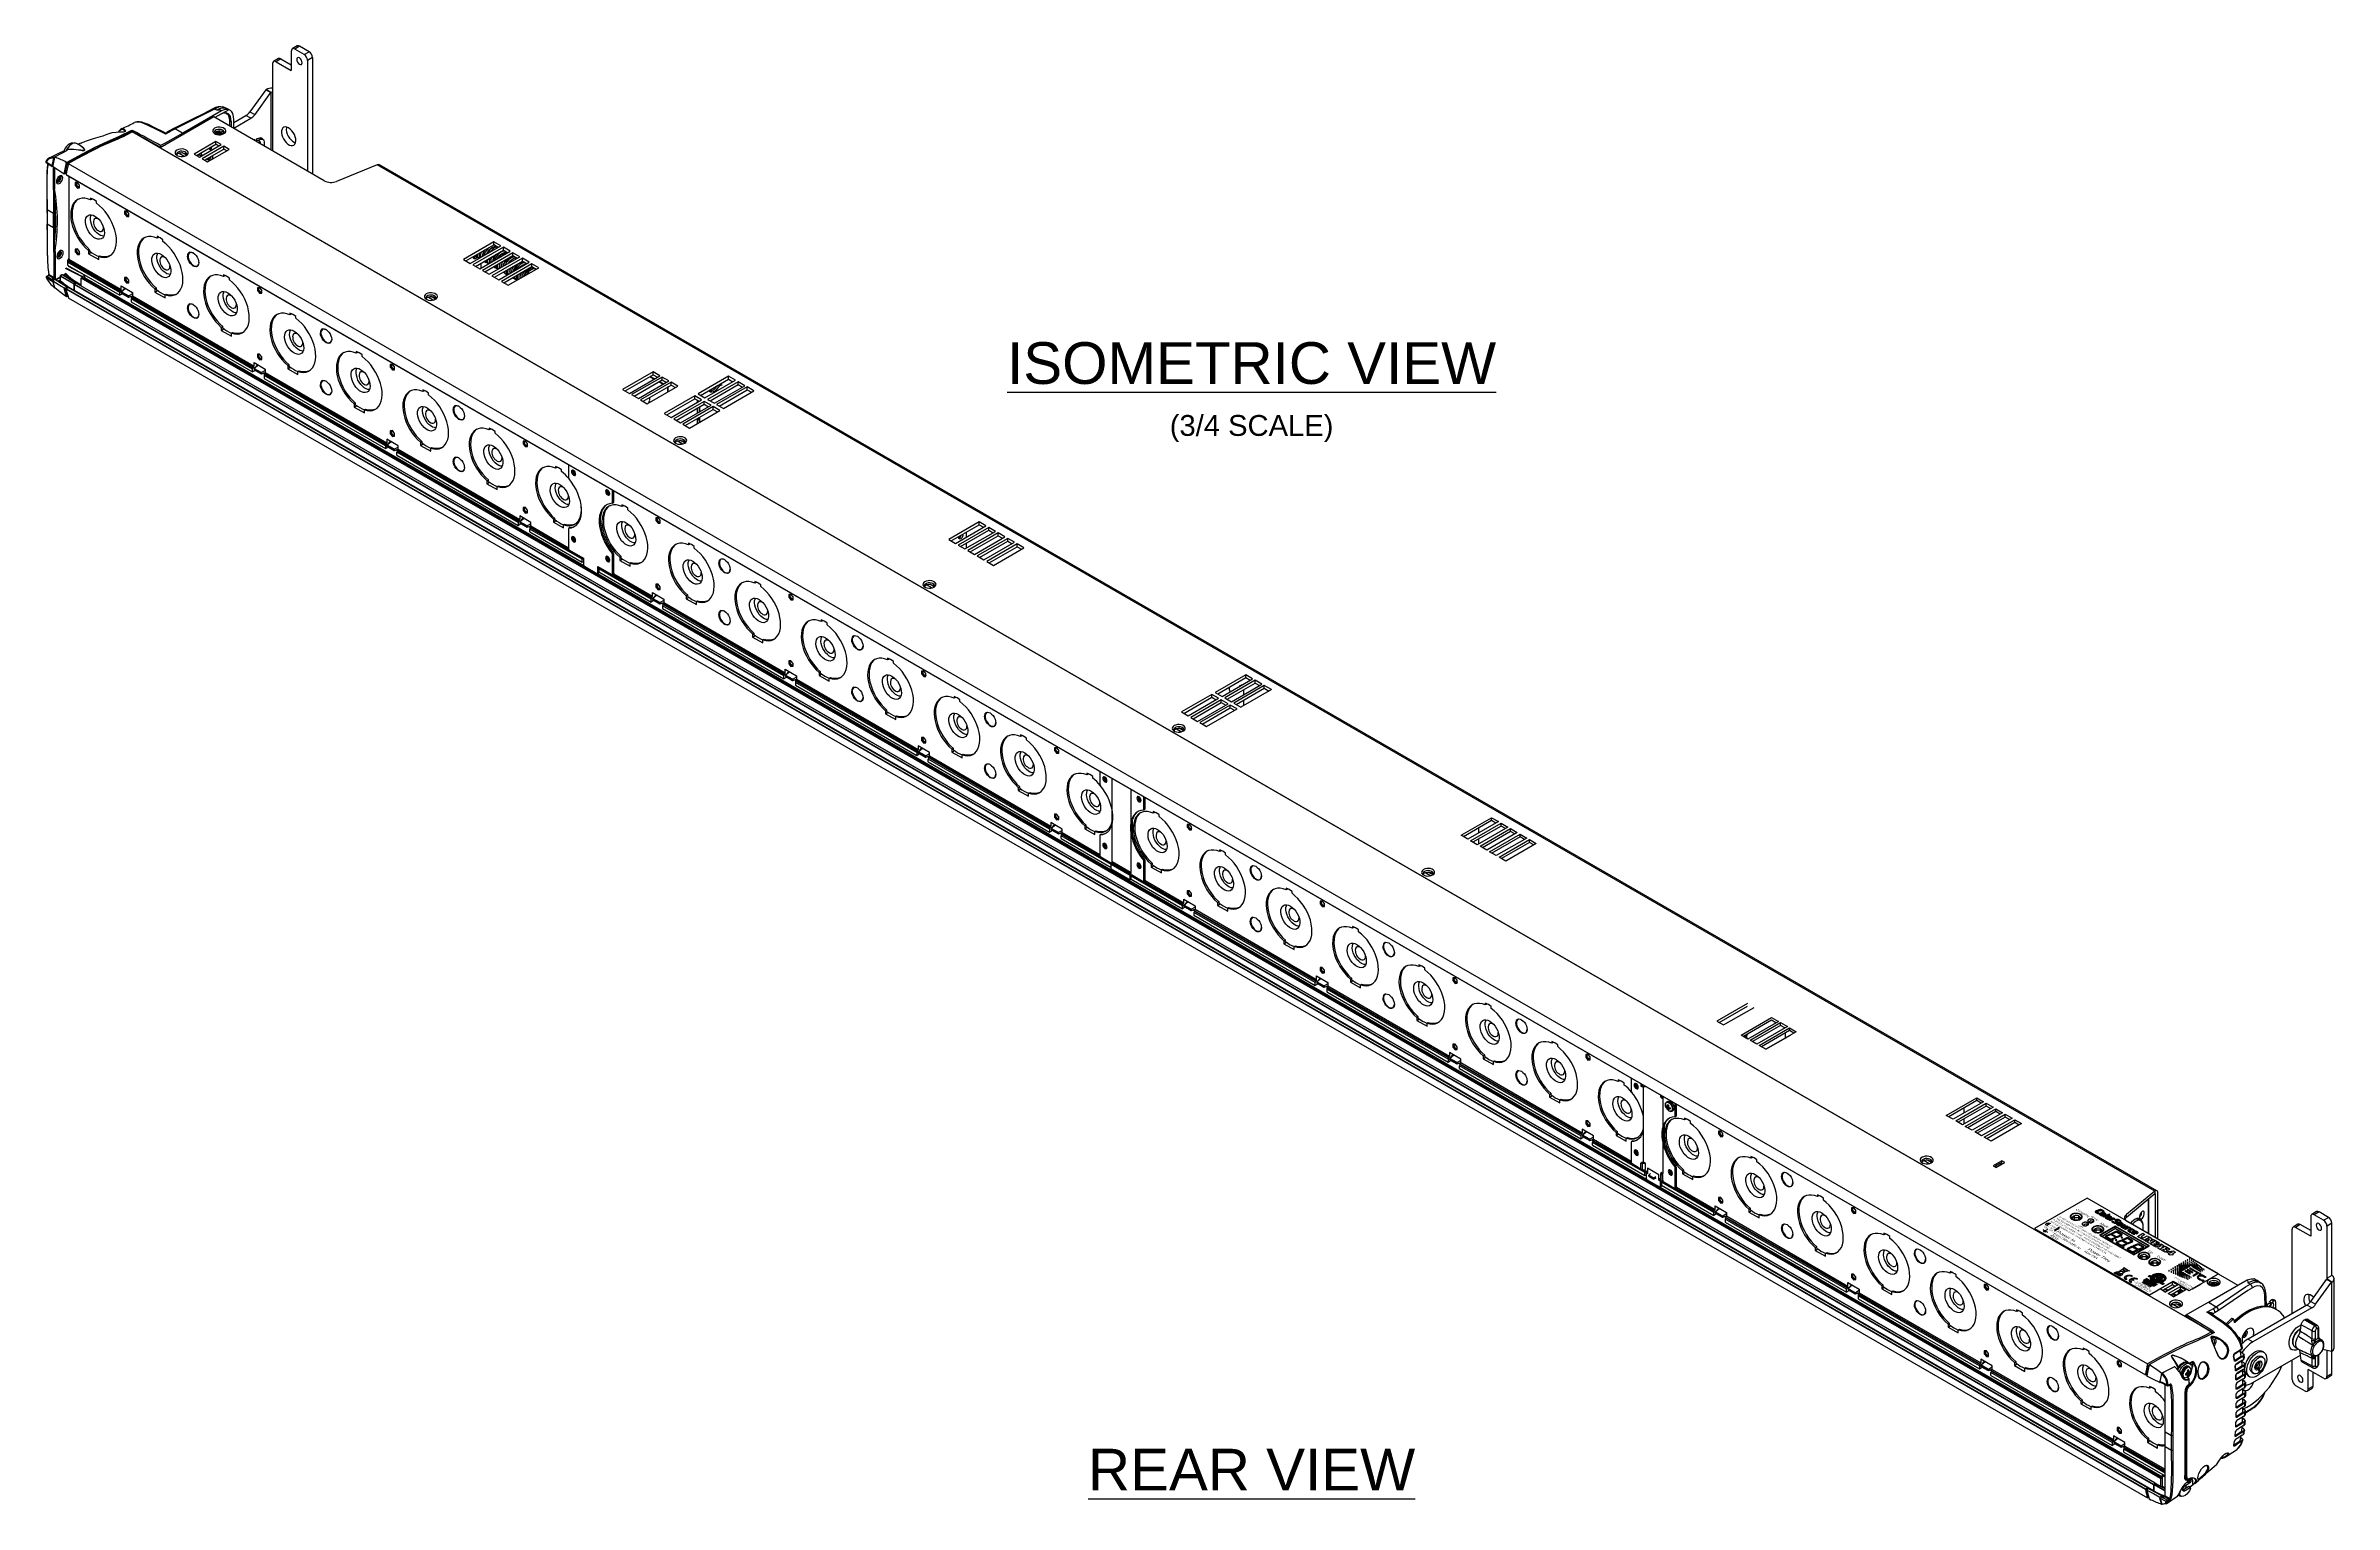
# Model space of a CAD drawing. Header units: inches. Extents: x 2.5 to 102.3, y 2 to 82.2.
# Drawn here: x 12.7 to 67.5, y 47.3 to 82.2 of the extents above; entities that cross this region are included whole.
import ezdxf
from ezdxf.enums import TextEntityAlignment as Align

# ---------------------------------------------------------------- set-up
doc = ezdxf.new("R2010")
doc.units = ezdxf.units.IN
doc.header["$MEASUREMENT"] = 0
for name, color, linetype in [('7414A1202 - CSLINEAR - XLR', 7, 'Continuous'), ('DIM', 1, 'Continuous'), ('LABEL', 2, 'Continuous')]:
    doc.layers.add(name, color=color, linetype=linetype)
doc.styles.add('Arial', font='arial.ttf')

msp = doc.modelspace()

# ---------------------------------------------------------------- linework, layer by layer
for p, q in [((18.136, 81.802), (18.136, 79.71)), ((18.277, 81.922), (18.16, 81.855)), ((18.334, 81.916), (18.218, 81.849)), ((18.218, 81.849), (18.584, 81.637)), ((18.334, 81.916), (18.584, 81.772)), ((18.584, 82.106), (18.584, 81.637)), ((18.724, 82.226), (18.608, 82.158)), ((18.782, 82.22), (18.665, 82.153)), ((18.893, 82.022), (18.665, 82.153)), ((19.009, 82.089), (18.782, 82.22)), ((18.893, 82.022), (19.009, 82.089)), ((19.09, 81.948), (18.974, 81.881)), ((18.974, 81.881), (18.974, 79.226)), ((19.09, 81.948), (19.09, 79.159)), ((17.97, 81.174), (17.59, 80.647)), ((17.979, 81.179), (17.97, 81.174)), ((18.087, 81.107), (17.97, 81.174)), ((18.096, 81.112), (17.979, 81.179)), ((16.914, 80.675), (15.987, 80.14)), ((16.797, 80.685), (16.741, 80.714)), ((17.084, 80.698), (16.754, 80.508)), ((17.036, 80.724), (16.977, 80.754)), ((17.037, 80.6), (17.006, 80.619)), ((17.038, 80.602), (17.02, 80.62)), ((17.035, 80.602), (17.038, 80.602)), ((17.107, 80.689), (17.036, 80.724)), ((17.084, 80.698), (17.081, 80.7)), ((17.59, 80.647), (17.706, 80.58)), ((18.087, 81.107), (17.706, 80.58)), ((18.096, 81.112), (18.087, 81.107)), ((18.096, 81.112), (18.096, 79.733)), ((14.349, 79.975), (14.759, 80.175)), ((14.481, 80.2), (14.447, 80.166)), ((14.567, 80.214), (14.565, 80.216)), ((14.759, 80.207), (14.792, 80.193)), ((14.759, 80.175), (14.759, 80.207)), ((14.759, 80.175), (14.77, 80.168)), ((64.586, 51.411), (14.77, 80.168)), ((64.59, 51.411), (14.775, 80.169)), ((14.792, 80.193), (14.792, 80.159)), ((14.805, 80.157), (15.45, 79.803)), ((14.807, 80.153), (15.452, 79.799)), ((14.809, 80.151), (14.807, 80.15)), ((14.832, 80.136), (14.833, 80.138)), ((14.845, 80.128), (14.848, 80.13)), ((16.725, 80.525), (15.445, 79.786)), ((15.684, 80.201), (15.6, 80.154)), ((15.771, 80.245), (15.686, 80.2)), ((15.803, 80.244), (15.987, 80.14)), ((15.987, 80.14), (15.987, 80.14)), ((19.372, 78.996), (16.725, 80.525)), ((17.109, 80.303), (17.109, 80.443)), ((17.109, 80.433), (17.142, 80.416)), ((17.142, 80.416), (17.142, 80.284)), ((17.207, 80.392), (17.497, 80.559)), ((17.207, 80.257), (17.613, 80.492)), ((17.207, 80.247), (17.207, 80.453)), ((17.613, 80.492), (17.497, 80.559)), ((12.885, 79.534), (12.849, 79.358)), ((12.909, 79.559), (12.898, 79.553)), ((12.909, 79.561), (12.91, 79.56)), ((13.124, 79.703), (13.106, 79.695)), ((13.118, 79.698), (13.156, 79.709)), ((13.143, 79.684), (13.156, 79.709)), ((13.156, 79.709), (13.156, 79.693)), ((13.205, 79.743), (13.202, 79.725)), ((13.202, 79.725), (13.202, 79.715)), ((13.51, 79.853), (13.44, 79.891)), ((13.519, 79.847), (13.509, 79.851)), ((13.551, 79.898), (13.557, 79.9)), ((14.349, 79.975), (14.349, 79.975)), ((14.349, 79.975), (14.359, 79.969)), ((14.349, 79.975), (14.359, 79.969)), ((63.942, 51.789), (15.445, 79.786)), ((15.445, 79.786), (15.445, 79.781)), ((15.45, 79.84), (15.45, 79.803)), ((15.46, 79.794), (15.452, 79.799)), ((15.456, 79.799), (15.631, 79.893)), ((15.457, 79.799), (15.463, 79.796)), ((15.553, 79.848), (15.55, 79.85)), ((15.557, 79.853), (15.559, 79.852)), ((15.604, 79.877), (15.603, 79.878)), ((15.61, 79.882), (15.61, 79.881)), ((15.627, 79.891), (15.627, 79.891)), ((15.63, 79.892), (15.63, 79.892)), ((16.012, 79.583), (15.884, 79.657)), ((15.891, 79.66), (16.021, 79.585)), ((16.069, 79.609), (15.962, 79.67)), ((15.977, 79.669), (16.072, 79.615)), ((16.772, 79.937), (16.253, 79.637)), ((16.253, 79.637), (16.383, 79.562)), ((16.311, 79.603), (16.772, 79.869)), ((16.326, 79.596), (16.374, 79.624)), ((16.326, 79.596), (16.384, 79.563)), ((16.326, 79.594), (16.326, 79.596)), ((16.425, 79.586), (16.367, 79.62)), ((16.432, 79.59), (16.374, 79.624)), ((16.383, 79.562), (16.902, 79.862)), ((16.421, 79.66), (16.416, 79.663)), ((16.433, 79.597), (16.428, 79.588)), ((16.433, 79.634), (16.433, 79.597)), ((16.967, 79.824), (16.448, 79.524)), ((16.448, 79.524), (16.578, 79.449)), ((16.506, 79.49), (16.967, 79.757)), ((16.62, 79.474), (16.549, 79.515)), ((16.627, 79.478), (16.555, 79.519)), ((16.563, 79.523), (16.634, 79.482)), ((16.563, 79.523), (16.635, 79.482)), ((16.568, 79.526), (16.64, 79.485)), ((16.568, 79.526), (16.64, 79.485)), ((16.573, 79.529), (16.644, 79.488)), ((16.578, 79.449), (17.097, 79.749)), ((16.62, 79.781), (16.62, 79.752)), ((16.661, 79.729), (16.62, 79.752)), ((16.661, 79.765), (16.627, 79.785)), ((16.661, 79.729), (16.661, 79.765)), ((16.666, 79.725), (16.661, 79.729)), ((16.902, 79.862), (16.772, 79.937)), ((16.772, 79.869), (16.772, 79.937)), ((16.844, 79.828), (16.772, 79.869)), ((17.097, 79.749), (16.967, 79.824)), ((16.967, 79.757), (16.967, 79.824)), ((17.039, 79.715), (16.967, 79.757)), ((17.7, 79.984), (17.673, 79.977)), ((17.729, 79.949), (17.7, 79.984)), ((17.729, 79.949), (17.725, 79.947)), ((17.726, 79.947), (17.729, 79.949)), ((17.825, 80.018), (17.74, 79.995)), ((17.769, 79.959), (17.74, 79.995)), ((17.854, 79.982), (17.769, 79.959)), ((17.854, 79.982), (17.825, 80.018)), ((17.926, 79.965), (17.897, 80.001)), ((17.938, 79.825), (17.938, 79.93)), ((12.71, 79.436), (12.854, 79.34)), ((12.854, 79.34), (12.864, 79.346)), ((12.858, 79.34), (12.864, 79.343)), ((12.865, 79.34), (12.866, 79.34)), ((12.876, 79.333), (12.883, 78.21)), ((12.914, 76.684), (12.897, 79.319)), ((12.917, 76.688), (12.899, 79.318)), ((12.91, 79.311), (12.913, 78.804)), ((13.162, 79.168), (13.141, 79.156)), ((13.19, 79.151), (13.162, 79.168)), ((13.167, 79.454), (13.2, 79.436)), ((13.199, 79.432), (13.167, 79.454)), ((13.189, 79.144), (63.004, 50.386)), ((13.191, 79.138), (63.006, 50.381)), ((13.241, 79.409), (63.057, 50.651)), ((13.252, 79.103), (13.252, 77.117)), ((13.46, 78.958), (13.408, 78.954)), ((13.408, 78.954), (13.408, 78.884)), ((13.429, 78.956), (13.429, 78.896)), ((13.512, 78.894), (13.46, 78.958)), ((16.508, 79.491), (16.579, 79.45)), ((20.638, 79.374), (19.666, 78.982)), ((63.229, 54.787), (20.638, 79.374)), ((63.283, 54.794), (20.696, 79.378)), ((12.913, 78.804), (12.903, 78.81)), ((12.904, 78.604), (12.913, 78.599)), ((12.905, 78.472), (12.925, 78.462)), ((12.914, 78.472), (12.908, 78.475)), ((12.914, 78.472), (12.911, 78.475)), ((12.911, 78.466), (12.911, 78.469)), ((12.921, 78.462), (12.911, 78.466)), ((13.429, 78.896), (13.408, 78.884)), ((13.408, 78.884), (13.46, 78.82)), ((13.429, 78.896), (13.48, 78.833)), ((13.48, 78.833), (13.46, 78.82)), ((13.46, 78.82), (13.512, 78.824)), ((13.48, 78.833), (13.512, 78.836)), ((13.512, 78.824), (13.512, 78.894)), ((13.775, 78.583), (13.775, 78.539)), ((13.81, 78.555), (13.81, 78.566)), ((13.918, 78.457), (13.918, 78.501)), ((12.734, 78.131), (12.732, 77.961)), ((12.883, 78.21), (12.735, 78.299)), ((12.735, 78.299), (12.737, 77.954)), ((12.886, 77.865), (12.737, 77.954)), ((12.886, 77.865), (12.893, 76.687)), ((12.916, 77.877), (12.933, 77.866)), ((14.642, 78.276), (14.59, 78.271)), ((14.59, 78.271), (14.59, 78.202)), ((14.611, 78.213), (14.59, 78.202)), ((14.59, 78.202), (14.642, 78.137)), ((14.611, 78.273), (14.611, 78.213)), ((14.611, 78.213), (14.662, 78.151)), ((14.694, 78.211), (14.642, 78.276)), ((14.662, 78.151), (14.642, 78.137)), ((14.642, 78.137), (14.694, 78.142)), ((14.662, 78.151), (14.694, 78.154)), ((14.694, 78.142), (14.694, 78.211)), ((12.909, 77.633), (12.917, 77.636)), ((12.91, 77.76), (12.919, 77.754)), ((12.911, 77.628), (12.92, 77.623)), ((12.913, 77.311), (12.923, 77.305)), ((12.92, 77.628), (12.914, 77.631)), ((12.92, 77.628), (12.916, 77.63)), ((12.92, 77.628), (12.92, 77.628)), ((13.46, 77.365), (13.408, 77.36)), ((13.408, 77.36), (13.408, 77.291)), ((13.429, 77.362), (13.429, 77.302)), ((13.512, 77.3), (13.46, 77.365)), ((13.724, 77.322), (13.724, 77.249)), ((13.76, 77.302), (13.76, 77.337)), ((15.367, 77.664), (15.367, 77.62)), ((15.402, 77.637), (15.402, 77.648)), ((15.509, 77.538), (15.509, 77.582)), ((23.439, 77.532), (22.709, 77.11)), ((22.767, 77.076), (23.439, 77.464)), ((22.871, 77.016), (23.602, 77.438)), ((23.667, 77.401), (22.936, 76.979)), ((22.994, 76.945), (23.667, 77.333)), ((23.443, 77.458), (23.435, 77.462)), ((23.602, 77.438), (23.439, 77.532)), ((23.439, 77.464), (23.439, 77.532)), ((23.439, 77.464), (23.543, 77.404)), ((23.476, 77.439), (23.443, 77.458)), ((23.54, 77.402), (23.524, 77.411)), ((23.829, 77.307), (23.667, 77.401)), ((23.667, 77.333), (23.667, 77.401)), ((23.667, 77.333), (23.771, 77.273)), ((23.719, 77.299), (23.687, 77.317)), ((12.923, 77.305), (12.927, 76.67)), ((13.113, 76.732), (13.165, 76.763)), ((13.165, 76.7), (13.165, 76.763)), ((13.571, 76.691), (13.177, 76.896)), ((13.184, 76.907), (13.578, 76.702)), ((13.222, 77.067), (13.222, 77.044)), ((14.475, 76.321), (13.222, 77.044)), ((13.222, 77.044), (13.222, 76.974)), ((13.222, 76.974), (14.475, 76.251)), ((13.225, 77.075), (13.231, 77.083)), ((13.225, 77.075), (13.234, 77.077)), ((13.231, 77.083), (13.24, 77.085)), ((13.24, 77.085), (13.234, 77.077)), ((13.234, 77.077), (14.488, 76.353)), ((14.494, 76.361), (13.24, 77.085)), ((13.623, 76.743), (13.242, 76.941)), ((13.252, 77.117), (14.507, 76.393)), ((13.429, 77.302), (13.408, 77.291)), ((13.408, 77.291), (13.46, 77.226)), ((13.429, 77.302), (13.48, 77.24)), ((13.48, 77.24), (13.46, 77.226)), ((13.46, 77.226), (13.512, 77.231)), ((13.48, 77.24), (13.512, 77.242)), ((13.512, 77.231), (13.512, 77.3)), ((13.724, 77.249), (13.787, 77.285)), ((13.724, 77.249), (13.969, 77.108)), ((13.969, 77.108), (13.969, 77.18)), ((16.368, 77.031), (16.369, 77.039)), ((22.709, 77.11), (22.871, 77.016)), ((22.936, 76.979), (23.098, 76.885)), ((22.976, 77.197), (23.003, 77.182)), ((23.051, 77.154), (23.08, 77.137)), ((23.059, 77.158), (23.08, 77.137)), ((23.098, 76.885), (23.829, 77.307)), ((23.125, 77.021), (23.125, 76.901)), ((23.894, 77.269), (23.163, 76.848)), ((23.163, 76.848), (23.326, 76.754)), ((23.214, 77.06), (23.246, 77.041)), ((23.216, 77.073), (23.221, 77.064)), ((23.222, 76.814), (23.894, 77.202)), ((23.295, 77.013), (23.308, 77.006)), ((23.302, 77.017), (23.311, 77.008)), ((23.326, 76.754), (24.056, 77.176)), ((24.121, 77.138), (23.391, 76.716)), ((23.449, 76.683), (24.121, 77.071)), ((23.452, 76.947), (23.465, 76.923)), ((23.457, 76.92), (23.49, 76.901)), ((23.513, 76.895), (23.535, 76.875)), ((23.553, 76.623), (24.284, 77.044)), ((24.349, 77.007), (23.618, 76.585)), ((23.659, 76.804), (23.679, 76.797)), ((23.67, 76.81), (23.676, 76.802)), ((23.676, 76.551), (24.349, 76.939)), ((23.701, 76.779), (23.733, 76.76)), ((23.78, 76.491), (24.511, 76.913)), ((23.903, 77.186), (23.89, 77.199)), ((24.056, 77.176), (23.894, 77.269)), ((23.894, 77.202), (23.894, 77.269)), ((23.894, 77.202), (23.998, 77.142)), ((23.963, 77.158), (23.93, 77.177)), ((24.125, 77.064), (24.118, 77.069)), ((24.284, 77.044), (24.121, 77.138)), ((24.121, 77.071), (24.121, 77.138)), ((24.121, 77.071), (24.225, 77.011)), ((24.206, 77.017), (24.174, 77.036)), ((24.369, 76.924), (24.345, 76.937)), ((24.511, 76.913), (24.349, 77.007)), ((24.349, 76.939), (24.349, 77.007)), ((24.349, 76.939), (24.452, 76.879)), ((24.449, 76.877), (24.417, 76.895)), ((12.764, 76.728), (12.726, 76.708)), ((12.772, 76.727), (12.734, 76.707)), ((12.881, 76.664), (12.772, 76.727)), ((12.778, 76.753), (12.893, 76.687)), ((12.852, 76.647), (12.915, 76.683)), ((12.913, 76.631), (12.866, 76.604)), ((12.917, 76.63), (12.868, 76.602)), ((12.868, 76.602), (12.868, 76.602)), ((12.868, 76.572), (12.907, 76.434)), ((12.88, 76.615), (12.892, 76.622)), ((12.881, 76.664), (12.914, 76.684)), ((12.915, 76.632), (12.915, 76.683)), ((12.918, 76.632), (12.918, 76.687)), ((12.918, 76.676), (12.927, 76.67)), ((12.918, 76.657), (12.939, 76.645)), ((13.228, 76.439), (12.922, 76.63)), ((12.931, 76.625), (13.045, 76.69)), ((13.045, 76.676), (12.943, 76.618)), ((12.968, 76.648), (13.045, 76.692)), ((13.03, 76.579), (13.017, 76.571)), ((13.034, 76.578), (13.019, 76.57)), ((13.028, 76.564), (13.046, 76.572)), ((13.046, 76.572), (13.034, 76.578)), ((13.045, 76.713), (13.045, 76.605)), ((13.046, 76.572), (13.046, 76.572)), ((13.047, 76.71), (13.047, 76.601)), ((13.378, 76.519), (13.047, 76.71)), ((13.047, 76.601), (13.061, 76.593)), ((13.087, 76.743), (13.049, 76.721)), ((13.091, 76.742), (13.054, 76.721)), ((13.054, 76.721), (13.384, 76.53)), ((13.41, 76.545), (13.091, 76.742)), ((13.415, 76.546), (13.096, 76.743)), ((13.115, 76.731), (13.148, 76.75)), ((13.154, 76.738), (13.127, 76.723)), ((13.141, 76.428), (13.162, 76.44)), ((13.2, 76.216), (13.143, 76.256)), ((13.199, 76.219), (13.143, 76.256)), ((13.148, 76.75), (13.145, 76.751)), ((13.157, 76.75), (13.151, 76.755)), ((13.161, 76.703), (13.16, 76.735)), ((13.163, 76.701), (13.163, 76.739)), ((63.004, 47.64), (13.189, 76.397)), ((13.195, 76.422), (13.223, 76.438)), ((13.239, 76.435), (13.195, 76.41)), ((13.198, 76.411), (13.195, 76.422)), ((13.195, 76.41), (63.011, 47.652)), ((13.23, 76.234), (13.2, 76.216)), ((13.201, 76.678), (13.201, 76.678)), ((13.206, 76.678), (13.204, 76.676)), ((13.25, 76.652), (13.206, 76.678)), ((13.212, 76.708), (13.213, 76.708)), ((13.212, 76.704), (13.212, 76.708)), ((13.212, 76.257), (13.225, 76.25)), ((13.221, 76.699), (13.213, 76.708)), ((13.213, 76.708), (13.213, 76.704)), ((13.213, 76.704), (13.221, 76.699)), ((13.221, 76.699), (13.234, 76.685)), ((63.055, 47.677), (13.239, 76.435)), ((63.059, 47.678), (13.244, 76.436)), ((13.378, 76.519), (13.378, 76.37)), ((63.196, 47.752), (13.381, 76.51)), ((13.381, 76.374), (13.381, 76.51)), ((13.381, 76.374), (63.196, 47.616)), ((13.41, 76.545), (13.384, 76.53)), ((13.426, 76.543), (13.387, 76.521)), ((13.387, 76.521), (63.203, 47.763)), ((13.417, 76.538), (13.417, 76.541)), ((63.242, 47.786), (13.426, 76.543)), ((63.246, 47.786), (13.431, 76.544)), ((63.365, 47.902), (13.55, 76.66)), ((13.55, 76.475), (13.55, 76.66)), ((13.556, 76.671), (13.576, 76.682)), ((13.556, 76.671), (63.372, 47.913)), ((13.571, 76.68), (13.571, 76.691)), ((63.391, 47.924), (13.576, 76.682)), ((13.578, 76.702), (13.627, 76.731)), ((63.396, 47.925), (13.58, 76.683)), ((13.613, 76.664), (13.621, 76.668)), ((63.391, 47.937), (13.621, 76.668)), ((13.627, 76.74), (13.627, 76.68)), ((13.627, 76.68), (25.59, 69.774)), ((14.475, 76.251), (14.475, 76.321)), ((14.527, 76.282), (14.475, 76.251)), ((14.488, 76.353), (14.494, 76.361)), ((14.507, 76.477), (14.777, 76.321)), ((14.507, 76.393), (14.507, 76.477)), ((14.508, 76.327), (14.683, 76.226)), ((14.508, 76.327), (14.508, 76.312)), ((14.508, 76.312), (14.683, 76.211)), ((14.51, 76.308), (14.685, 76.207)), ((14.612, 76.417), (14.514, 76.338)), ((14.514, 76.338), (14.689, 76.237)), ((14.527, 76.298), (14.527, 76.282)), ((14.583, 76.414), (14.528, 76.35)), ((14.564, 76.378), (14.556, 76.382)), ((14.559, 76.386), (14.568, 76.381)), ((14.573, 76.385), (14.563, 76.391)), ((14.575, 76.387), (14.565, 76.393)), ((14.583, 76.433), (14.583, 76.414)), ((14.642, 76.682), (14.59, 76.678)), ((14.59, 76.678), (14.59, 76.608)), ((14.611, 76.62), (14.59, 76.608)), ((14.59, 76.608), (14.642, 76.544)), ((14.611, 76.679), (14.611, 76.62)), ((14.611, 76.62), (14.662, 76.557)), ((14.694, 76.618), (14.642, 76.682)), ((14.662, 76.557), (14.642, 76.544)), ((14.642, 76.544), (14.694, 76.548)), ((14.662, 76.557), (14.694, 76.56)), ((14.683, 76.226), (14.683, 76.211)), ((14.777, 76.288), (14.689, 76.237)), ((14.689, 76.207), (14.777, 76.241)), ((14.694, 76.548), (14.694, 76.618)), ((14.762, 76.199), (14.724, 76.221)), ((14.734, 76.224), (14.767, 76.206)), ((14.777, 76.321), (14.777, 76.237)), ((14.777, 76.237), (17.69, 74.555)), ((15.316, 76.403), (15.316, 76.33)), ((15.316, 76.33), (15.378, 76.366)), ((15.316, 76.33), (15.56, 76.189)), ((15.351, 76.383), (15.351, 76.419)), ((15.56, 76.189), (15.56, 76.262)), ((16.958, 76.746), (16.958, 76.702)), ((16.993, 76.718), (16.993, 76.729)), ((17.1, 76.62), (17.1, 76.663)), ((17.825, 76.439), (17.773, 76.434)), ((17.773, 76.434), (17.773, 76.365)), ((17.794, 76.376), (17.773, 76.365)), ((17.773, 76.365), (17.825, 76.3)), ((17.794, 76.436), (17.794, 76.376)), ((17.794, 76.376), (17.844, 76.314)), ((17.877, 76.374), (17.825, 76.439)), ((17.844, 76.314), (17.825, 76.3)), ((17.825, 76.3), (17.877, 76.305)), ((17.844, 76.314), (17.877, 76.317)), ((17.877, 76.305), (17.877, 76.374)), ((21.864, 76.212), (21.994, 76.137)), ((22.041, 76.161), (21.935, 76.222)), ((21.95, 76.221), (22.045, 76.167)), ((23.391, 76.716), (23.553, 76.623)), ((23.618, 76.585), (23.78, 76.491)), ((23.757, 76.755), (23.765, 76.745)), ((23.886, 76.672), (23.896, 76.666)), ((23.907, 76.684), (23.919, 76.661)), ((23.944, 76.638), (23.977, 76.62)), ((23.979, 76.726), (23.979, 76.72)), ((13.241, 76.193), (63.057, 47.435)), ((17.657, 74.484), (14.749, 76.163)), ((14.749, 76.163), (14.749, 76.093)), ((14.749, 76.093), (17.657, 74.414)), ((14.766, 76.204), (14.76, 76.196)), ((14.76, 76.196), (17.67, 74.516)), ((17.677, 74.523), (14.766, 76.204)), ((16.368, 75.793), (16.369, 75.802)), ((18.549, 75.827), (18.549, 75.783)), ((18.584, 75.8), (18.584, 75.811)), ((18.691, 75.701), (18.691, 75.745)), ((21.984, 76.135), (21.856, 76.209)), ((16.907, 75.484), (16.907, 75.412)), ((16.907, 75.412), (16.969, 75.448)), ((16.907, 75.412), (17.151, 75.271)), ((16.943, 75.465), (16.943, 75.5)), ((17.151, 75.271), (17.151, 75.343)), ((19.551, 75.194), (19.551, 75.202)), ((17.69, 74.64), (17.959, 74.484)), ((17.69, 74.555), (17.69, 74.64)), ((17.794, 74.579), (17.696, 74.501)), ((17.765, 74.577), (17.711, 74.512)), ((17.765, 74.596), (17.765, 74.577)), ((17.825, 74.845), (17.773, 74.84)), ((17.773, 74.84), (17.773, 74.771)), ((17.794, 74.782), (17.773, 74.771)), ((17.773, 74.771), (17.825, 74.706)), ((17.794, 74.842), (17.794, 74.782)), ((17.794, 74.782), (17.844, 74.72)), ((17.877, 74.78), (17.825, 74.845)), ((17.844, 74.72), (17.825, 74.706)), ((17.825, 74.706), (17.877, 74.711)), ((17.844, 74.72), (17.877, 74.723)), ((17.877, 74.711), (17.877, 74.78)), ((18.534, 74.546), (18.534, 74.582)), ((20.14, 74.908), (20.14, 74.864)), ((20.175, 74.881), (20.175, 74.892)), ((20.283, 74.782), (20.283, 74.826)), ((21.007, 74.602), (20.955, 74.597)), ((20.955, 74.597), (20.955, 74.528)), ((20.976, 74.599), (20.976, 74.539)), ((21.059, 74.537), (21.007, 74.602)), ((17.657, 74.414), (17.657, 74.484)), ((17.71, 74.445), (17.657, 74.414)), ((17.67, 74.516), (17.677, 74.523)), ((17.691, 74.49), (17.865, 74.389)), ((17.691, 74.49), (17.691, 74.475)), ((17.691, 74.475), (17.865, 74.374)), ((17.693, 74.471), (17.867, 74.37)), ((17.696, 74.501), (17.872, 74.4)), ((17.71, 74.461), (17.71, 74.445)), ((17.746, 74.541), (17.738, 74.545)), ((17.742, 74.549), (17.75, 74.544)), ((17.755, 74.548), (17.745, 74.553)), ((17.757, 74.55), (17.747, 74.555)), ((17.865, 74.389), (17.865, 74.374)), ((17.959, 74.45), (17.872, 74.4)), ((17.872, 74.37), (17.959, 74.404)), ((17.945, 74.362), (17.907, 74.383)), ((17.916, 74.387), (17.949, 74.368)), ((20.84, 72.647), (17.931, 74.326)), ((17.931, 74.326), (17.931, 74.256)), ((17.931, 74.256), (20.84, 72.577)), ((17.948, 74.367), (17.943, 74.359)), ((17.943, 74.359), (20.853, 72.679)), ((20.859, 72.686), (17.948, 74.367)), ((17.959, 74.484), (17.959, 74.4)), ((17.959, 74.4), (20.872, 72.718)), ((18.498, 74.566), (18.498, 74.493)), ((18.498, 74.493), (18.56, 74.529)), ((18.498, 74.493), (18.743, 74.352)), ((18.743, 74.352), (18.743, 74.425)), ((20.976, 74.539), (20.955, 74.528)), ((20.955, 74.528), (21.007, 74.463)), ((20.976, 74.539), (21.027, 74.477)), ((21.027, 74.477), (21.007, 74.463)), ((21.007, 74.463), (21.059, 74.468)), ((21.027, 74.477), (21.059, 74.479)), ((21.059, 74.468), (21.059, 74.537)), ((27.253, 74.417), (26.522, 73.995)), ((26.581, 73.961), (27.253, 74.349)), ((26.685, 73.901), (27.415, 74.323)), ((27.467, 74.293), (26.737, 73.871)), ((26.795, 73.838), (27.467, 74.226)), ((26.899, 73.778), (27.63, 74.199)), ((27.682, 74.169), (26.951, 73.748)), ((27.01, 73.714), (27.682, 74.102)), ((27.113, 73.654), (27.844, 74.076)), ((27.176, 74.305), (27.28, 74.245)), ((27.287, 74.249), (27.183, 74.309)), ((27.415, 74.323), (27.253, 74.417)), ((27.253, 74.349), (27.253, 74.417)), ((27.253, 74.349), (27.357, 74.289)), ((27.39, 74.181), (27.494, 74.121)), ((27.501, 74.125), (27.397, 74.185)), ((27.63, 74.199), (27.467, 74.293)), ((27.467, 74.226), (27.467, 74.293)), ((27.467, 74.226), (27.571, 74.166)), ((27.598, 74.054), (27.602, 74.051)), ((27.602, 73.936), (27.602, 74.051)), ((27.609, 73.94), (27.609, 74.055)), ((27.844, 74.076), (27.682, 74.169)), ((27.682, 74.102), (27.682, 74.169)), ((27.682, 74.102), (27.786, 74.042)), ((29.062, 74.31), (28.331, 73.888)), ((28.39, 73.854), (29.062, 74.242)), ((28.494, 73.794), (29.224, 74.216)), ((29.289, 74.179), (28.559, 73.757)), ((28.617, 73.723), (29.289, 74.111)), ((28.721, 73.663), (29.452, 74.085)), ((29.504, 74.055), (28.773, 73.633)), ((28.811, 74.098), (28.84, 74.08)), ((28.87, 74.097), (28.84, 74.114)), ((28.84, 74.08), (28.87, 74.097)), ((28.858, 74.125), (28.859, 74.124)), ((28.9, 74.1), (28.859, 74.124)), ((29.224, 74.216), (29.062, 74.31)), ((29.062, 74.242), (29.062, 74.31)), ((29.062, 74.242), (29.166, 74.182)), ((29.452, 74.085), (29.289, 74.179)), ((29.289, 74.111), (29.289, 74.179)), ((29.289, 74.111), (29.393, 74.051)), ((29.666, 73.961), (29.504, 74.055)), ((29.504, 73.988), (29.504, 74.055)), ((19.551, 73.956), (19.551, 73.964)), ((20.089, 73.647), (20.089, 73.575)), ((20.089, 73.575), (20.151, 73.61)), ((20.089, 73.575), (20.334, 73.433)), ((20.125, 73.628), (20.125, 73.663)), ((20.334, 73.433), (20.334, 73.506)), ((21.732, 73.99), (21.732, 73.946)), ((21.766, 73.962), (21.766, 73.973)), ((21.874, 73.864), (21.874, 73.908)), ((26.522, 73.995), (26.685, 73.901)), ((26.737, 73.871), (26.899, 73.778)), ((26.951, 73.748), (27.113, 73.654)), ((27.171, 73.743), (27.171, 73.807)), ((28.25, 73.841), (27.519, 73.419)), ((27.578, 73.386), (28.25, 73.774)), ((27.682, 73.326), (28.412, 73.748)), ((28.477, 73.71), (27.747, 73.288)), ((27.805, 73.255), (28.477, 73.643)), ((27.909, 73.195), (28.64, 73.616)), ((28.692, 73.586), (27.961, 73.165)), ((28.019, 73.131), (28.692, 73.519)), ((28.123, 73.071), (28.854, 73.493)), ((28.412, 73.748), (28.25, 73.841)), ((28.25, 73.774), (28.25, 73.841)), ((28.25, 73.774), (28.354, 73.714)), ((28.307, 73.741), (28.307, 73.687)), ((28.307, 73.544), (28.307, 73.425)), ((28.325, 73.697), (28.325, 73.731)), ((28.325, 73.435), (28.325, 73.555)), ((28.331, 73.888), (28.494, 73.794)), ((28.366, 73.578), (28.366, 73.458)), ((28.64, 73.616), (28.477, 73.71)), ((28.477, 73.643), (28.477, 73.71)), ((28.477, 73.643), (28.581, 73.583)), ((28.559, 73.757), (28.721, 73.663)), ((28.854, 73.493), (28.692, 73.586)), ((28.692, 73.519), (28.692, 73.586)), ((28.692, 73.519), (28.796, 73.459)), ((28.773, 73.633), (28.935, 73.539)), ((28.831, 73.599), (29.504, 73.988)), ((28.935, 73.539), (29.666, 73.961)), ((29.504, 73.988), (29.607, 73.928)), ((21.007, 73.008), (20.955, 73.003)), ((20.955, 73.003), (20.955, 72.934)), ((20.976, 72.945), (20.955, 72.934)), ((20.955, 72.934), (21.007, 72.869)), ((20.976, 73.005), (20.976, 72.945)), ((20.976, 72.945), (21.027, 72.883)), ((21.059, 72.943), (21.007, 73.008)), ((21.059, 72.874), (21.059, 72.943)), ((22.733, 73.356), (22.734, 73.365)), ((23.323, 73.071), (23.323, 73.027)), ((23.358, 73.044), (23.358, 73.055)), ((23.465, 72.945), (23.465, 72.989)), ((27.519, 73.419), (27.682, 73.326)), ((27.747, 73.288), (27.909, 73.195)), ((27.961, 73.165), (28.123, 73.071)), ((28.307, 73.293), (28.329, 73.305)), ((28.307, 73.297), (28.307, 73.177)), ((28.329, 73.305), (28.327, 73.308)), ((28.366, 73.331), (28.366, 73.211)), ((20.84, 72.647), (20.84, 72.577)), ((20.84, 72.577), (20.892, 72.608)), ((20.859, 72.686), (20.853, 72.679)), ((21.142, 72.647), (20.872, 72.802)), ((20.872, 72.802), (20.872, 72.718)), ((21.048, 72.552), (20.873, 72.653)), ((20.873, 72.653), (20.873, 72.638)), ((21.048, 72.537), (20.873, 72.638)), ((20.875, 72.633), (21.05, 72.533)), ((20.977, 72.742), (20.879, 72.664)), ((21.054, 72.562), (20.879, 72.664)), ((20.892, 72.608), (20.892, 72.624)), ((20.893, 72.675), (20.948, 72.739)), ((20.928, 72.703), (20.921, 72.708)), ((20.924, 72.712), (20.933, 72.707)), ((20.937, 72.711), (20.928, 72.716)), ((20.94, 72.712), (20.93, 72.718)), ((20.948, 72.759), (20.948, 72.739)), ((21.027, 72.883), (21.007, 72.869)), ((21.007, 72.869), (21.059, 72.874)), ((21.027, 72.883), (21.059, 72.886)), ((21.048, 72.552), (21.048, 72.537)), ((21.142, 72.613), (21.054, 72.562)), ((21.054, 72.533), (21.142, 72.567)), ((21.127, 72.524), (21.089, 72.546)), ((21.099, 72.55), (21.132, 72.531)), ((24.022, 70.81), (21.114, 72.489)), ((21.114, 72.418), (21.114, 72.489)), ((21.114, 72.418), (24.022, 70.739)), ((21.125, 72.522), (21.131, 72.53)), ((21.125, 72.522), (24.035, 70.842)), ((24.042, 70.849), (21.131, 72.53)), ((21.142, 72.563), (21.142, 72.647)), ((21.142, 72.563), (24.055, 70.881)), ((21.68, 72.729), (21.68, 72.656)), ((21.68, 72.656), (21.743, 72.692)), ((21.68, 72.656), (21.925, 72.515)), ((21.716, 72.709), (21.716, 72.744)), ((21.925, 72.515), (21.925, 72.587)), ((24.19, 72.764), (24.138, 72.76)), ((24.138, 72.76), (24.138, 72.69)), ((24.159, 72.702), (24.138, 72.69)), ((24.138, 72.69), (24.19, 72.626)), ((24.159, 72.762), (24.159, 72.702)), ((24.159, 72.702), (24.209, 72.639)), ((24.242, 72.7), (24.19, 72.764)), ((24.209, 72.639), (24.19, 72.626)), ((24.19, 72.626), (24.242, 72.63)), ((24.209, 72.639), (24.242, 72.642)), ((24.242, 72.63), (24.242, 72.7)), ((27.957, 72.687), (27.829, 72.761)), ((27.837, 72.764), (27.966, 72.689)), ((28.014, 72.713), (27.908, 72.774)), ((27.923, 72.773), (28.018, 72.719)), ((22.733, 72.119), (22.734, 72.127)), ((23.308, 71.79), (23.308, 71.826)), ((24.914, 72.153), (24.914, 72.109)), ((24.949, 72.125), (24.949, 72.136)), ((25.056, 72.027), (25.056, 72.07)), ((25.227, 72.19), (25.227, 71.883)), ((25.341, 72.019), (25.327, 72.012)), ((25.341, 72.059), (25.341, 72.019)), ((25.341, 72.019), (25.391, 71.957)), ((25.351, 72.047), (25.351, 72.053)), ((25.391, 71.957), (25.381, 71.95)), ((25.391, 71.957), (25.395, 71.957)), ((23.272, 71.81), (23.272, 71.737)), ((23.272, 71.737), (23.334, 71.773)), ((23.272, 71.737), (23.516, 71.596)), ((23.516, 71.596), (23.516, 71.669)), ((26.159, 71.547), (26.145, 71.539)), ((26.159, 71.586), (26.159, 71.547)), ((26.159, 71.547), (26.21, 71.485)), ((26.169, 71.575), (26.17, 71.58)), ((26.21, 71.485), (26.199, 71.477)), ((26.21, 71.485), (26.214, 71.485)), ((26.277, 71.268), (26.303, 71.283)), ((26.283, 71.281), (26.283, 71.581)), ((26.283, 71.281), (26.309, 71.296)), ((26.309, 71.296), (26.309, 71.566)), ((24.022, 70.81), (24.022, 70.739)), ((24.022, 70.739), (24.074, 70.77)), ((24.042, 70.849), (24.035, 70.842)), ((24.324, 70.81), (24.055, 70.965)), ((24.055, 70.965), (24.055, 70.881)), ((24.23, 70.715), (24.056, 70.815)), ((24.056, 70.815), (24.056, 70.8)), ((24.23, 70.7), (24.056, 70.8)), ((24.058, 70.796), (24.232, 70.695)), ((24.159, 70.905), (24.061, 70.827)), ((24.237, 70.725), (24.061, 70.827)), ((24.074, 70.77), (24.074, 70.786)), ((24.075, 70.838), (24.13, 70.902)), ((24.111, 70.866), (24.103, 70.871)), ((24.107, 70.874), (24.115, 70.87)), ((24.12, 70.873), (24.11, 70.879)), ((24.122, 70.875), (24.112, 70.881)), ((24.13, 70.922), (24.13, 70.902)), ((24.19, 71.171), (24.138, 71.166)), ((24.138, 71.166), (24.138, 71.097)), ((24.159, 71.108), (24.138, 71.097)), ((24.138, 71.097), (24.19, 71.032)), ((24.159, 71.168), (24.159, 71.108)), ((24.159, 71.108), (24.209, 71.046)), ((24.242, 71.106), (24.19, 71.171)), ((24.209, 71.046), (24.19, 71.032)), ((24.19, 71.032), (24.242, 71.037)), ((24.209, 71.046), (24.242, 71.048)), ((24.324, 70.776), (24.237, 70.725)), ((24.237, 70.695), (24.324, 70.73)), ((24.242, 71.037), (24.242, 71.106)), ((24.324, 70.725), (24.324, 70.81)), ((24.863, 70.891), (24.863, 70.819)), ((24.863, 70.819), (24.925, 70.855)), ((24.863, 70.819), (25.108, 70.678)), ((24.899, 70.872), (24.899, 70.907)), ((25.108, 70.678), (25.108, 70.75)), ((26.505, 71.234), (26.505, 71.19)), ((26.54, 71.207), (26.54, 71.218)), ((26.648, 71.108), (26.648, 71.152)), ((27.372, 70.927), (27.32, 70.923)), ((27.32, 70.923), (27.32, 70.853)), ((27.341, 70.865), (27.32, 70.853)), ((27.32, 70.853), (27.372, 70.789)), ((27.341, 70.924), (27.341, 70.865)), ((27.341, 70.865), (27.392, 70.802)), ((27.424, 70.863), (27.372, 70.927)), ((27.392, 70.802), (27.372, 70.789)), ((27.372, 70.789), (27.424, 70.793)), ((27.392, 70.802), (27.424, 70.805)), ((27.424, 70.793), (27.424, 70.863)), ((35.065, 70.82), (34.334, 70.399)), ((34.393, 70.365), (35.065, 70.753)), ((35.227, 70.727), (35.065, 70.82)), ((35.065, 70.753), (35.065, 70.82)), ((35.065, 70.753), (35.169, 70.693)), ((24.23, 70.715), (24.23, 70.7)), ((24.31, 70.687), (24.272, 70.709)), ((24.281, 70.713), (24.314, 70.694)), ((25.549, 69.928), (24.296, 70.651)), ((24.296, 70.581), (24.296, 70.651)), ((24.296, 70.581), (25.549, 69.858)), ((24.308, 70.684), (24.313, 70.692)), ((24.308, 70.684), (25.561, 69.961)), ((25.231, 70.162), (24.313, 70.692)), ((24.324, 70.725), (25.227, 70.204)), ((25.227, 70.656), (25.227, 70.179)), ((25.259, 70.684), (25.233, 70.669)), ((25.264, 70.685), (25.238, 70.67)), ((25.341, 70.426), (25.327, 70.418)), ((25.341, 70.465), (25.341, 70.426)), ((25.341, 70.426), (25.391, 70.363)), ((25.351, 70.453), (25.351, 70.459)), ((25.391, 70.363), (25.381, 70.356)), ((25.391, 70.363), (25.395, 70.364)), ((28.097, 70.315), (28.097, 70.271)), ((28.131, 70.288), (28.131, 70.299)), ((28.239, 70.189), (28.239, 70.233)), ((34.334, 70.399), (34.497, 70.305)), ((34.497, 70.305), (35.227, 70.727)), ((35.292, 70.689), (34.562, 70.267)), ((34.562, 70.267), (34.724, 70.174)), ((34.62, 70.234), (35.292, 70.622)), ((34.724, 70.174), (35.455, 70.595)), ((34.752, 70.572), (34.752, 70.452)), ((34.752, 70.31), (34.752, 70.19)), ((35.52, 70.558), (34.789, 70.136)), ((34.848, 70.102), (35.52, 70.49)), ((34.951, 70.042), (35.682, 70.464)), ((35.747, 70.427), (35.016, 70.005)), ((35.075, 69.971), (35.747, 70.359)), ((35.179, 69.911), (35.909, 70.333)), ((35.974, 70.295), (35.244, 69.874)), ((35.455, 70.595), (35.292, 70.689)), ((35.292, 70.622), (35.292, 70.689)), ((35.292, 70.622), (35.396, 70.562)), ((35.302, 69.84), (35.974, 70.228)), ((35.406, 69.78), (36.137, 70.202)), ((35.682, 70.464), (35.52, 70.558)), ((35.52, 70.49), (35.52, 70.558)), ((35.52, 70.49), (35.624, 70.43)), ((35.909, 70.333), (35.747, 70.427)), ((35.747, 70.359), (35.747, 70.427)), ((35.747, 70.359), (35.851, 70.299)), ((36.137, 70.202), (35.974, 70.295)), ((35.974, 70.228), (35.974, 70.295)), ((35.974, 70.228), (36.078, 70.168)), ((25.247, 70.144), (25.584, 69.949)), ((25.549, 69.858), (25.549, 69.928)), ((25.584, 69.928), (25.549, 69.928)), ((25.584, 69.86), (25.549, 69.858)), ((25.561, 69.961), (25.562, 69.962)), ((25.584, 69.942), (25.561, 69.961)), ((25.584, 69.949), (25.584, 69.793)), ((25.605, 69.758), (25.905, 69.584)), ((25.925, 69.752), (26.262, 69.558)), ((25.925, 69.596), (25.925, 69.752)), ((25.951, 69.611), (25.951, 69.737)), ((25.952, 69.718), (25.952, 69.696)), ((27.205, 68.972), (25.952, 69.696)), ((25.952, 69.696), (25.952, 69.625)), ((25.955, 69.726), (25.96, 69.733)), ((25.955, 69.726), (25.964, 69.728)), ((25.965, 69.73), (25.964, 69.728)), ((25.964, 69.728), (27.218, 69.004)), ((26.159, 69.953), (26.145, 69.946)), ((26.159, 69.993), (26.159, 69.953)), ((26.159, 69.953), (26.21, 69.891)), ((26.169, 69.981), (26.17, 69.986)), ((26.21, 69.891), (26.199, 69.884)), ((26.21, 69.891), (26.214, 69.891)), ((26.272, 70.066), (26.298, 70.081)), ((26.309, 70.054), (26.283, 70.039)), ((26.283, 69.57), (26.283, 70.039)), ((26.309, 69.585), (26.309, 70.054)), ((26.454, 69.973), (26.454, 69.9)), ((26.454, 69.9), (26.516, 69.936)), ((26.454, 69.9), (26.699, 69.759)), ((26.49, 69.953), (26.49, 69.989)), ((26.699, 69.759), (26.699, 69.832)), ((34.789, 70.136), (34.951, 70.042)), ((35.016, 70.005), (35.179, 69.911)), ((35.244, 69.874), (35.406, 69.78)), ((25.919, 69.583), (25.945, 69.598)), ((25.92, 69.583), (38.32, 62.425)), ((25.925, 69.596), (25.951, 69.611)), ((25.952, 69.625), (27.205, 68.902)), ((26.277, 69.557), (26.301, 69.57)), ((27.224, 69.012), (26.279, 69.558)), ((26.283, 69.57), (26.309, 69.585)), ((26.308, 69.58), (27.237, 69.044)), ((27.237, 69.128), (27.507, 68.972)), ((27.237, 69.044), (27.237, 69.128)), ((27.313, 69.085), (27.313, 69.065)), ((27.372, 69.333), (27.32, 69.329)), ((27.32, 69.329), (27.32, 69.259)), ((27.341, 69.271), (27.32, 69.259)), ((27.32, 69.259), (27.372, 69.195)), ((27.341, 69.331), (27.341, 69.271)), ((27.341, 69.271), (27.392, 69.208)), ((27.424, 69.269), (27.372, 69.333)), ((27.392, 69.208), (27.372, 69.195)), ((27.372, 69.195), (27.424, 69.199)), ((27.392, 69.208), (27.424, 69.211)), ((27.424, 69.199), (27.424, 69.269)), ((29.688, 69.397), (29.688, 69.353)), ((29.723, 69.369), (29.723, 69.38)), ((29.83, 69.271), (29.83, 69.315)), ((30.555, 69.09), (30.503, 69.085)), ((30.503, 69.085), (30.503, 69.016)), ((30.524, 69.087), (30.524, 69.027)), ((30.607, 69.025), (30.555, 69.09)), ((33.93, 69.239), (33.802, 69.313)), ((33.81, 69.316), (33.939, 69.241)), ((33.987, 69.265), (33.881, 69.326)), ((33.895, 69.325), (33.99, 69.271)), ((27.205, 68.902), (27.205, 68.972)), ((27.257, 68.933), (27.205, 68.902)), ((27.218, 69.004), (27.224, 69.012)), ((27.238, 68.978), (27.413, 68.877)), ((27.238, 68.978), (27.238, 68.963)), ((27.238, 68.963), (27.413, 68.862)), ((27.24, 68.959), (27.415, 68.858)), ((27.342, 69.068), (27.244, 68.989)), ((27.244, 68.989), (27.419, 68.888)), ((27.257, 68.949), (27.257, 68.933)), ((27.313, 69.065), (27.258, 69.001)), ((27.293, 69.029), (27.286, 69.033)), ((27.289, 69.037), (27.298, 69.032)), ((27.302, 69.036), (27.293, 69.042)), ((27.305, 69.038), (27.295, 69.044)), ((27.413, 68.877), (27.413, 68.862)), ((27.507, 68.939), (27.419, 68.888)), ((27.419, 68.858), (27.507, 68.892)), ((27.492, 68.85), (27.454, 68.872)), ((27.464, 68.876), (27.497, 68.857)), ((30.387, 67.135), (27.479, 68.814)), ((27.479, 68.814), (27.479, 68.744)), ((27.479, 68.744), (30.387, 67.065)), ((27.496, 68.855), (27.49, 68.847)), ((27.49, 68.847), (30.4, 67.167)), ((30.407, 67.175), (27.496, 68.855)), ((27.507, 68.972), (27.507, 68.888)), ((27.507, 68.888), (30.42, 67.207)), ((28.045, 69.054), (28.045, 68.982)), ((28.045, 68.982), (28.108, 69.017)), ((28.045, 68.982), (28.29, 68.84)), ((28.081, 69.035), (28.081, 69.07)), ((28.29, 68.84), (28.29, 68.913)), ((30.524, 69.027), (30.503, 69.016)), ((30.503, 69.016), (30.555, 68.951)), ((30.524, 69.027), (30.574, 68.965)), ((30.574, 68.965), (30.555, 68.951)), ((30.555, 68.951), (30.607, 68.956)), ((30.574, 68.965), (30.607, 68.968)), ((30.607, 68.956), (30.607, 69.025)), ((29.098, 68.444), (29.099, 68.453)), ((29.637, 68.136), (29.637, 68.063)), ((29.637, 68.063), (29.699, 68.099)), ((29.637, 68.063), (29.881, 67.922)), ((29.673, 68.116), (29.673, 68.151)), ((29.881, 67.922), (29.881, 67.994)), ((31.279, 68.478), (31.279, 68.434)), ((31.314, 68.451), (31.314, 68.462)), ((31.421, 68.352), (31.421, 68.396)), ((30.555, 67.496), (30.503, 67.492)), ((30.503, 67.492), (30.503, 67.422)), ((30.524, 67.493), (30.524, 67.434)), ((30.607, 67.432), (30.555, 67.496)), ((32.87, 67.56), (32.87, 67.516)), ((32.905, 67.532), (32.905, 67.543)), ((33.013, 67.434), (33.013, 67.477)), ((30.387, 67.065), (30.387, 67.135)), ((30.439, 67.096), (30.387, 67.065)), ((30.4, 67.167), (30.407, 67.175)), ((30.42, 67.291), (30.689, 67.135)), ((30.42, 67.207), (30.42, 67.291)), ((30.421, 67.141), (30.595, 67.04)), ((30.421, 67.141), (30.421, 67.126)), ((30.421, 67.126), (30.595, 67.025)), ((30.423, 67.122), (30.597, 67.021)), ((30.524, 67.231), (30.426, 67.152)), ((30.426, 67.152), (30.602, 67.051)), ((30.439, 67.112), (30.439, 67.096)), ((30.495, 67.228), (30.44, 67.163)), ((30.476, 67.192), (30.468, 67.196)), ((30.471, 67.2), (30.48, 67.195)), ((30.485, 67.199), (30.475, 67.205)), ((30.487, 67.201), (30.477, 67.207)), ((30.495, 67.247), (30.495, 67.228)), ((30.524, 67.434), (30.503, 67.422)), ((30.503, 67.422), (30.555, 67.358)), ((30.524, 67.434), (30.574, 67.371)), ((30.574, 67.371), (30.555, 67.358)), ((30.555, 67.358), (30.607, 67.362)), ((30.574, 67.371), (30.607, 67.374)), ((30.595, 67.04), (30.595, 67.025)), ((30.689, 67.102), (30.602, 67.051)), ((30.602, 67.021), (30.689, 67.055)), ((30.607, 67.362), (30.607, 67.432)), ((30.674, 67.013), (30.637, 67.035)), ((30.646, 67.038), (30.679, 67.02)), ((33.57, 65.298), (30.661, 66.977)), ((30.661, 66.977), (30.661, 66.907)), ((30.661, 66.907), (33.57, 65.228)), ((30.678, 67.018), (30.673, 67.01)), ((30.673, 67.01), (33.583, 65.33)), ((33.589, 65.337), (30.678, 67.018)), ((30.689, 67.135), (30.689, 67.051)), ((30.689, 67.051), (33.602, 65.369)), ((31.228, 67.217), (31.228, 67.144)), ((31.228, 67.144), (31.29, 67.18)), ((31.228, 67.144), (31.472, 67.003)), ((31.264, 67.197), (31.264, 67.233)), ((31.472, 67.003), (31.472, 67.076)), ((33.737, 67.253), (33.685, 67.248)), ((33.685, 67.248), (33.685, 67.179)), ((33.706, 67.19), (33.685, 67.179)), ((33.685, 67.179), (33.737, 67.114)), ((33.706, 67.25), (33.706, 67.19)), ((33.706, 67.19), (33.757, 67.128)), ((33.789, 67.188), (33.737, 67.253)), ((33.757, 67.128), (33.737, 67.114)), ((33.737, 67.114), (33.789, 67.119)), ((33.757, 67.128), (33.789, 67.131)), ((33.789, 67.119), (33.789, 67.188)), ((41.451, 67.158), (40.72, 66.736)), ((40.779, 66.702), (41.451, 67.091)), ((40.883, 66.642), (41.613, 67.064)), ((41.678, 67.027), (40.947, 66.605)), ((41.006, 66.571), (41.678, 66.959)), ((41.11, 66.511), (41.84, 66.933)), ((41.892, 66.903), (41.162, 66.481)), ((41.346, 66.913), (41.294, 66.883)), ((41.349, 66.912), (41.346, 66.913)), ((41.613, 67.064), (41.451, 67.158)), ((41.451, 67.091), (41.451, 67.158)), ((41.451, 67.091), (41.555, 67.031)), ((41.84, 66.933), (41.678, 67.027)), ((41.678, 66.959), (41.678, 67.027)), ((41.678, 66.959), (41.782, 66.899)), ((42.068, 66.802), (41.892, 66.903)), ((41.892, 66.836), (41.892, 66.903)), ((34.462, 66.641), (34.462, 66.597)), ((34.496, 66.614), (34.496, 66.625)), ((34.604, 66.515), (34.604, 66.559)), ((40.639, 66.689), (39.908, 66.268)), ((39.967, 66.234), (40.639, 66.622)), ((40.071, 66.174), (40.801, 66.596)), ((40.866, 66.558), (40.136, 66.136)), ((40.194, 66.103), (40.866, 66.491)), ((40.298, 66.043), (41.029, 66.464)), ((41.081, 66.434), (40.35, 66.013)), ((40.408, 65.979), (41.081, 66.367)), ((40.801, 66.596), (40.639, 66.689)), ((40.639, 66.622), (40.639, 66.689)), ((40.639, 66.622), (40.743, 66.562)), ((40.72, 66.736), (40.883, 66.642)), ((41.029, 66.464), (40.866, 66.558)), ((40.866, 66.491), (40.866, 66.558)), ((40.866, 66.491), (40.97, 66.431)), ((40.947, 66.605), (41.11, 66.511)), ((41.243, 66.341), (41.081, 66.434)), ((41.081, 66.367), (41.081, 66.434)), ((41.081, 66.367), (41.185, 66.307)), ((41.162, 66.481), (41.337, 66.38)), ((41.22, 66.447), (41.892, 66.836)), ((41.294, 66.883), (41.292, 66.879)), ((41.294, 66.883), (41.297, 66.882)), ((42.068, 66.802), (41.337, 66.38)), ((41.408, 66.683), (41.408, 66.803)), ((41.408, 66.421), (41.408, 66.556)), ((41.892, 66.836), (42.009, 66.768)), ((32.819, 66.298), (32.819, 66.226)), ((32.819, 66.226), (32.881, 66.262)), ((32.819, 66.226), (33.064, 66.085)), ((32.855, 66.279), (32.855, 66.314)), ((33.064, 66.085), (33.064, 66.157)), ((39.903, 65.791), (39.775, 65.865)), ((39.783, 65.868), (39.912, 65.793)), ((39.96, 65.817), (39.853, 65.878)), ((39.868, 65.877), (39.963, 65.822)), ((39.908, 66.268), (40.071, 66.174)), ((40.136, 66.136), (40.298, 66.043)), ((40.35, 66.013), (40.512, 65.919)), ((40.512, 65.919), (41.243, 66.341)), ((33.57, 65.298), (33.57, 65.228)), ((33.57, 65.228), (33.622, 65.259)), ((33.589, 65.337), (33.583, 65.33)), ((33.872, 65.298), (33.602, 65.454)), ((33.602, 65.454), (33.602, 65.369)), ((33.778, 65.203), (33.603, 65.304)), ((33.603, 65.304), (33.603, 65.289)), ((33.778, 65.188), (33.603, 65.289)), ((33.605, 65.285), (33.78, 65.184)), ((33.707, 65.393), (33.609, 65.315)), ((33.784, 65.214), (33.609, 65.315)), ((33.622, 65.259), (33.622, 65.275)), ((33.623, 65.326), (33.677, 65.391)), ((33.658, 65.355), (33.651, 65.359)), ((33.654, 65.363), (33.662, 65.358)), ((33.667, 65.362), (33.658, 65.367)), ((33.67, 65.364), (33.66, 65.369)), ((33.677, 65.41), (33.677, 65.391)), ((33.737, 65.659), (33.685, 65.654)), ((33.685, 65.654), (33.685, 65.585)), ((33.706, 65.596), (33.685, 65.585)), ((33.685, 65.585), (33.737, 65.52)), ((33.706, 65.656), (33.706, 65.596)), ((33.706, 65.596), (33.757, 65.534)), ((33.789, 65.594), (33.737, 65.659)), ((33.757, 65.534), (33.737, 65.52)), ((33.737, 65.52), (33.789, 65.525)), ((33.757, 65.534), (33.789, 65.537)), ((33.872, 65.264), (33.784, 65.214)), ((33.789, 65.525), (33.789, 65.594)), ((33.872, 65.214), (33.872, 65.298)), ((34.41, 65.38), (34.41, 65.307)), ((34.41, 65.307), (34.473, 65.343)), ((34.41, 65.307), (34.655, 65.166)), ((34.446, 65.36), (34.446, 65.396)), ((36.053, 65.722), (36.053, 65.678)), ((36.088, 65.695), (36.088, 65.706)), ((36.195, 65.596), (36.195, 65.64)), ((36.92, 65.416), (36.868, 65.411)), ((36.868, 65.411), (36.868, 65.342)), ((36.889, 65.353), (36.868, 65.342)), ((36.868, 65.342), (36.92, 65.277)), ((36.889, 65.413), (36.889, 65.353)), ((36.889, 65.353), (36.939, 65.291)), ((36.971, 65.351), (36.92, 65.416)), ((36.939, 65.291), (36.92, 65.277)), ((36.92, 65.277), (36.971, 65.282)), ((36.939, 65.291), (36.971, 65.293)), ((36.971, 65.282), (36.971, 65.351)), ((33.778, 65.203), (33.778, 65.188)), ((33.784, 65.184), (33.872, 65.218)), ((33.857, 65.176), (33.819, 65.197)), ((33.829, 65.201), (33.862, 65.182)), ((36.752, 63.461), (33.844, 65.14)), ((33.844, 65.07), (33.844, 65.14)), ((33.844, 65.07), (36.752, 63.391)), ((33.855, 65.173), (33.86, 65.181)), ((33.855, 65.173), (36.765, 63.493)), ((36.772, 63.5), (33.86, 65.181)), ((33.872, 65.214), (36.785, 63.532)), ((34.655, 65.166), (34.655, 65.239)), ((37.644, 64.804), (37.644, 64.76)), ((37.679, 64.776), (37.679, 64.787)), ((37.786, 64.678), (37.786, 64.722)), ((37.957, 64.841), (37.957, 64.534)), ((38.071, 64.71), (38.071, 64.671)), ((38.081, 64.698), (38.081, 64.704)), ((36.002, 64.461), (36.002, 64.389)), ((36.002, 64.389), (36.064, 64.424)), ((36.002, 64.389), (36.246, 64.247)), ((36.038, 64.442), (36.038, 64.477)), ((36.246, 64.247), (36.246, 64.32)), ((38.071, 64.671), (38.057, 64.663)), ((38.071, 64.671), (38.121, 64.608)), ((38.121, 64.608), (38.111, 64.601)), ((38.121, 64.608), (38.125, 64.609)), ((38.254, 62.685), (38.254, 64.67)), ((38.709, 62.423), (38.709, 64.407)), ((38.889, 64.198), (38.875, 64.191)), ((38.889, 64.237), (38.889, 64.198)), ((38.889, 64.198), (38.939, 64.136)), ((38.899, 64.226), (38.899, 64.231)), ((39.012, 63.932), (39.012, 64.232)), ((39.038, 63.947), (39.038, 64.217)), ((37.054, 63.461), (36.785, 63.616)), ((36.785, 63.616), (36.785, 63.532)), ((36.92, 63.822), (36.868, 63.817)), ((36.868, 63.817), (36.868, 63.748)), ((36.889, 63.759), (36.868, 63.748)), ((36.868, 63.748), (36.92, 63.683)), ((36.889, 63.819), (36.889, 63.759)), ((36.889, 63.759), (36.939, 63.697)), ((36.971, 63.757), (36.92, 63.822)), ((36.939, 63.697), (36.92, 63.683)), ((36.92, 63.683), (36.971, 63.688)), ((36.939, 63.697), (36.971, 63.7)), ((36.971, 63.688), (36.971, 63.757)), ((38.738, 63.313), (38.738, 63.686)), ((38.939, 64.136), (38.929, 64.129)), ((38.939, 64.136), (38.944, 64.136)), ((39.007, 63.919), (39.033, 63.934)), ((39.012, 63.932), (39.038, 63.947)), ((39.235, 63.885), (39.235, 63.841)), ((39.27, 63.858), (39.27, 63.869)), ((39.377, 63.759), (39.377, 63.803)), ((46.61, 63.312), (47.34, 63.734)), ((47.34, 63.667), (46.668, 63.279)), ((47.503, 63.64), (46.772, 63.219)), ((46.837, 63.181), (47.568, 63.603)), ((47.34, 63.734), (47.503, 63.64)), ((47.34, 63.667), (47.34, 63.734)), ((47.444, 63.607), (47.34, 63.667)), ((47.568, 63.603), (47.73, 63.509)), ((47.568, 63.535), (47.568, 63.603)), ((36.752, 63.461), (36.752, 63.391)), ((36.752, 63.391), (36.804, 63.422)), ((36.772, 63.5), (36.765, 63.493)), ((36.96, 63.366), (36.786, 63.467)), ((36.786, 63.467), (36.786, 63.452)), ((36.96, 63.351), (36.786, 63.452)), ((36.787, 63.447), (36.962, 63.347)), ((36.889, 63.556), (36.791, 63.478)), ((36.967, 63.376), (36.791, 63.478)), ((36.804, 63.422), (36.804, 63.438)), ((36.805, 63.489), (36.86, 63.553)), ((36.841, 63.517), (36.833, 63.522)), ((36.836, 63.526), (36.845, 63.521)), ((36.85, 63.525), (36.84, 63.53)), ((36.852, 63.526), (36.842, 63.532)), ((36.86, 63.573), (36.86, 63.553)), ((36.96, 63.366), (36.96, 63.351)), ((37.054, 63.427), (36.967, 63.376)), ((36.967, 63.347), (37.054, 63.381)), ((37.039, 63.338), (37.002, 63.36)), ((37.011, 63.364), (37.044, 63.345)), ((37.026, 63.232), (37.026, 63.303)), ((38.224, 62.611), (37.026, 63.303)), ((37.026, 63.232), (38.224, 62.541)), ((37.037, 63.336), (37.043, 63.344)), ((37.037, 63.336), (38.235, 62.644)), ((37.961, 62.813), (37.043, 63.344)), ((37.054, 63.377), (37.054, 63.461)), ((37.054, 63.377), (37.957, 62.855)), ((37.593, 63.543), (37.593, 63.47)), ((37.593, 63.47), (37.655, 63.506)), ((37.593, 63.47), (37.837, 63.329)), ((37.629, 63.523), (37.629, 63.558)), ((37.837, 63.329), (37.837, 63.401)), ((37.957, 63.307), (37.957, 62.83)), ((37.989, 63.335), (37.963, 63.32)), ((37.993, 63.336), (37.967, 63.321)), ((38.071, 63.077), (38.057, 63.069)), ((38.071, 63.116), (38.071, 63.077)), ((38.071, 63.077), (38.121, 63.014)), ((38.081, 63.105), (38.081, 63.11)), ((40.102, 63.578), (40.05, 63.574)), ((40.05, 63.574), (40.05, 63.504)), ((40.071, 63.516), (40.05, 63.504)), ((40.05, 63.504), (40.102, 63.44)), ((40.071, 63.576), (40.071, 63.516)), ((40.071, 63.516), (40.121, 63.453)), ((40.154, 63.514), (40.102, 63.578)), ((40.121, 63.453), (40.102, 63.44)), ((40.102, 63.44), (40.154, 63.444)), ((40.121, 63.453), (40.154, 63.456)), ((40.154, 63.444), (40.154, 63.514)), ((46.772, 63.219), (46.61, 63.312)), ((46.999, 63.087), (46.837, 63.181)), ((47.568, 63.535), (46.895, 63.147)), ((47.73, 63.509), (46.999, 63.087)), ((47.028, 63.486), (47.028, 63.366)), ((47.028, 63.224), (47.028, 63.104)), ((47.064, 63.05), (47.795, 63.472)), ((47.795, 63.404), (47.123, 63.016)), ((47.957, 63.378), (47.227, 62.956)), ((47.292, 62.919), (48.022, 63.34)), ((48.022, 63.273), (47.35, 62.885)), ((48.185, 63.247), (47.454, 62.825)), ((47.519, 62.787), (48.25, 63.209)), ((47.672, 63.475), (47.568, 63.535)), ((48.25, 63.142), (47.577, 62.754)), ((48.412, 63.115), (47.681, 62.694)), ((47.795, 63.472), (47.957, 63.378)), ((47.795, 63.404), (47.795, 63.472)), ((47.899, 63.344), (47.795, 63.404)), ((48.022, 63.34), (48.185, 63.247)), ((48.022, 63.273), (48.022, 63.34)), ((48.126, 63.213), (48.022, 63.273)), ((48.25, 63.209), (48.412, 63.115)), ((48.25, 63.142), (48.25, 63.209)), ((48.354, 63.082), (48.25, 63.142)), ((37.977, 62.795), (38.236, 62.645)), ((38.121, 63.014), (38.111, 63.007)), ((38.121, 63.014), (38.125, 63.015)), ((38.678, 62.35), (38.224, 62.613)), ((38.224, 62.509), (38.224, 62.613)), ((38.224, 62.509), (38.678, 62.247)), ((38.236, 62.645), (38.242, 62.653)), ((38.236, 62.645), (38.691, 62.383)), ((38.697, 62.39), (38.242, 62.653)), ((38.254, 62.685), (38.709, 62.423)), ((38.889, 62.604), (38.875, 62.597)), ((38.889, 62.644), (38.889, 62.604)), ((38.889, 62.604), (38.939, 62.542)), ((38.899, 62.632), (38.899, 62.638)), ((38.939, 62.542), (38.929, 62.535)), ((38.939, 62.542), (38.944, 62.542)), ((39.002, 62.717), (39.028, 62.732)), ((39.038, 62.705), (39.012, 62.69)), ((39.012, 62.221), (39.012, 62.69)), ((39.038, 62.236), (39.038, 62.705)), ((39.184, 62.624), (39.184, 62.551)), ((39.184, 62.551), (39.246, 62.587)), ((39.184, 62.551), (39.429, 62.41)), ((39.22, 62.604), (39.22, 62.64)), ((40.826, 62.966), (40.826, 62.923)), ((40.861, 62.939), (40.861, 62.95)), ((40.969, 62.841), (40.969, 62.884)), ((47.227, 62.956), (47.064, 63.05)), ((47.454, 62.825), (47.292, 62.919)), ((47.681, 62.694), (47.519, 62.787)), ((38.314, 62.457), (38.314, 62.444)), ((38.335, 62.409), (38.635, 62.235)), ((38.649, 62.234), (38.675, 62.249)), ((38.65, 62.234), (51.05, 55.076)), ((38.655, 62.247), (38.655, 62.26)), ((38.655, 62.247), (38.667, 62.254)), ((38.678, 62.247), (38.678, 62.35)), ((38.708, 62.264), (38.678, 62.247)), ((38.691, 62.383), (38.697, 62.39)), ((38.706, 62.263), (39.935, 61.553)), ((38.708, 62.264), (38.708, 62.332)), ((39.935, 61.624), (38.708, 62.332)), ((38.712, 62.371), (38.992, 62.209)), ((38.715, 62.367), (39.948, 61.656)), ((39.007, 62.208), (39.03, 62.221)), ((39.954, 61.663), (39.009, 62.209)), ((39.012, 62.221), (39.038, 62.236)), ((39.038, 62.231), (39.967, 61.695)), ((39.429, 62.41), (39.429, 62.483)), ((40.102, 61.985), (40.05, 61.98)), ((40.05, 61.98), (40.05, 61.911)), ((40.071, 61.982), (40.071, 61.922)), ((40.154, 61.92), (40.102, 61.985)), ((42.418, 62.048), (42.418, 62.004)), ((42.453, 62.021), (42.453, 62.032)), ((42.56, 61.922), (42.56, 61.966)), ((45.876, 62.343), (45.748, 62.417)), ((45.755, 62.42), (45.885, 62.345)), ((45.933, 62.369), (45.826, 62.43)), ((45.841, 62.429), (45.936, 62.374)), ((39.935, 61.553), (39.935, 61.624)), ((39.987, 61.584), (39.935, 61.553)), ((39.948, 61.656), (39.954, 61.663)), ((39.967, 61.779), (40.237, 61.624)), ((39.967, 61.695), (39.967, 61.779)), ((39.968, 61.629), (40.143, 61.529)), ((39.968, 61.629), (39.968, 61.614)), ((39.968, 61.614), (40.143, 61.514)), ((39.97, 61.61), (40.145, 61.509)), ((40.072, 61.719), (39.974, 61.641)), ((39.974, 61.641), (40.149, 61.539)), ((39.987, 61.6), (39.987, 61.584)), ((40.042, 61.716), (39.988, 61.652)), ((40.023, 61.68), (40.016, 61.685)), ((40.019, 61.688), (40.027, 61.684)), ((40.032, 61.687), (40.023, 61.693)), ((40.035, 61.689), (40.025, 61.695)), ((40.042, 61.736), (40.042, 61.716)), ((40.071, 61.922), (40.05, 61.911)), ((40.05, 61.911), (40.102, 61.846)), ((40.071, 61.922), (40.121, 61.86)), ((40.121, 61.86), (40.102, 61.846)), ((40.102, 61.846), (40.154, 61.851)), ((40.121, 61.86), (40.154, 61.862)), ((40.143, 61.529), (40.143, 61.514)), ((40.237, 61.59), (40.149, 61.539)), ((40.149, 61.509), (40.237, 61.544)), ((40.154, 61.851), (40.154, 61.92)), ((40.222, 61.501), (40.184, 61.523)), ((40.194, 61.527), (40.227, 61.508)), ((43.117, 59.786), (40.209, 61.465)), ((40.209, 61.465), (40.209, 61.395)), ((40.225, 61.506), (40.22, 61.498)), ((40.22, 61.498), (43.13, 59.818)), ((43.137, 59.826), (40.225, 61.506)), ((40.237, 61.624), (40.237, 61.539)), ((40.237, 61.539), (43.15, 59.858)), ((40.775, 61.705), (40.775, 61.633)), ((40.775, 61.633), (40.838, 61.669)), ((40.775, 61.633), (41.02, 61.492)), ((40.811, 61.686), (40.811, 61.721)), ((41.02, 61.492), (41.02, 61.564)), ((43.284, 61.741), (43.232, 61.737)), ((43.232, 61.737), (43.232, 61.667)), ((43.254, 61.679), (43.232, 61.667)), ((43.232, 61.667), (43.284, 61.603)), ((43.254, 61.738), (43.254, 61.679)), ((43.254, 61.679), (43.304, 61.616)), ((43.336, 61.677), (43.284, 61.741)), ((43.304, 61.616), (43.284, 61.603)), ((43.284, 61.603), (43.336, 61.607)), ((43.304, 61.616), (43.336, 61.619)), ((43.336, 61.607), (43.336, 61.677)), ((40.209, 61.395), (43.117, 59.716)), ((44.009, 61.129), (44.009, 61.085)), ((44.044, 61.102), (44.044, 61.113)), ((44.151, 61.003), (44.151, 61.047)), ((42.367, 60.787), (42.367, 60.714)), ((42.367, 60.714), (42.429, 60.75)), ((42.367, 60.714), (42.611, 60.573)), ((42.402, 60.767), (42.402, 60.803)), ((42.611, 60.573), (42.611, 60.646)), ((43.117, 59.716), (43.117, 59.786)), ((43.13, 59.818), (43.137, 59.826)), ((43.15, 59.942), (43.419, 59.786)), ((43.15, 59.858), (43.15, 59.942)), ((43.151, 59.792), (43.325, 59.691)), ((43.151, 59.792), (43.151, 59.777)), ((43.151, 59.777), (43.325, 59.676)), ((43.152, 59.773), (43.327, 59.672)), ((43.254, 59.882), (43.156, 59.803)), ((43.156, 59.803), (43.332, 59.702)), ((43.225, 59.879), (43.17, 59.815)), ((43.206, 59.843), (43.198, 59.847)), ((43.201, 59.851), (43.21, 59.846)), ((43.215, 59.85), (43.205, 59.856)), ((43.217, 59.852), (43.207, 59.858)), ((43.225, 59.899), (43.225, 59.879)), ((43.284, 60.147), (43.232, 60.143)), ((43.232, 60.143), (43.232, 60.073)), ((43.254, 60.085), (43.232, 60.073)), ((43.232, 60.073), (43.284, 60.009)), ((43.254, 60.145), (43.254, 60.085)), ((43.254, 60.085), (43.304, 60.022)), ((43.336, 60.083), (43.284, 60.147)), ((43.304, 60.022), (43.284, 60.009)), ((43.284, 60.009), (43.336, 60.013)), ((43.304, 60.022), (43.336, 60.025)), ((43.336, 60.013), (43.336, 60.083)), ((43.419, 59.786), (43.419, 59.702)), ((43.958, 59.868), (43.958, 59.796)), ((43.958, 59.796), (44.02, 59.831)), ((43.958, 59.796), (44.202, 59.654)), ((43.994, 59.849), (43.994, 59.884)), ((45.6, 60.211), (45.6, 60.167)), ((45.635, 60.183), (45.635, 60.194)), ((45.742, 60.085), (45.742, 60.129)), ((46.467, 59.904), (46.415, 59.899)), ((46.415, 59.899), (46.415, 59.83)), ((46.436, 59.841), (46.415, 59.83)), ((46.415, 59.83), (46.467, 59.765)), ((46.436, 59.901), (46.436, 59.841)), ((46.436, 59.841), (46.486, 59.779)), ((46.519, 59.839), (46.467, 59.904)), ((46.486, 59.779), (46.467, 59.765)), ((46.467, 59.765), (46.519, 59.77)), ((46.486, 59.779), (46.519, 59.782)), ((46.519, 59.77), (46.519, 59.839)), ((43.169, 59.747), (43.117, 59.716)), ((43.169, 59.763), (43.169, 59.747)), ((43.325, 59.691), (43.325, 59.676)), ((43.419, 59.753), (43.332, 59.702)), ((43.332, 59.672), (43.419, 59.706)), ((43.404, 59.664), (43.367, 59.686)), ((43.376, 59.69), (43.409, 59.671)), ((46.3, 57.949), (43.391, 59.628)), ((43.391, 59.628), (43.391, 59.558)), ((43.391, 59.558), (46.3, 57.879)), ((43.408, 59.669), (43.402, 59.661)), ((43.402, 59.661), (46.313, 57.981)), ((46.319, 57.989), (43.408, 59.669)), ((43.419, 59.702), (46.332, 58.021)), ((44.202, 59.654), (44.202, 59.727)), ((47.191, 59.292), (47.191, 59.248)), ((47.226, 59.265), (47.226, 59.276)), ((53.47, 59.282), (52.739, 58.861)), ((45.549, 58.95), (45.549, 58.877)), ((45.549, 58.877), (45.611, 58.913)), ((45.549, 58.877), (45.794, 58.736)), ((45.585, 58.93), (45.585, 58.965)), ((45.794, 58.736), (45.794, 58.808)), ((47.334, 59.166), (47.334, 59.21)), ((52.739, 58.861), (52.901, 58.767)), ((52.797, 58.827), (53.47, 59.215)), ((52.901, 58.767), (53.632, 59.189)), ((53.32, 58.525), (54.051, 58.947)), ((54.051, 58.879), (53.379, 58.491)), ((54.213, 58.853), (53.482, 58.431)), ((53.534, 58.401), (54.265, 58.823)), ((54.265, 58.756), (53.593, 58.368)), ((54.427, 58.729), (53.697, 58.308)), ((53.749, 58.278), (54.479, 58.699)), ((54.051, 58.947), (54.213, 58.853)), ((54.155, 58.819), (54.051, 58.879)), ((54.265, 58.823), (54.427, 58.729)), ((54.265, 58.756), (54.265, 58.823)), ((54.369, 58.696), (54.265, 58.756)), ((54.479, 58.699), (54.642, 58.606)), ((54.479, 58.632), (54.479, 58.699)), ((46.467, 58.31), (46.415, 58.306)), ((46.415, 58.306), (46.415, 58.236)), ((46.436, 58.248), (46.415, 58.236)), ((46.415, 58.236), (46.467, 58.172)), ((46.436, 58.307), (46.436, 58.248)), ((46.436, 58.248), (46.486, 58.185)), ((46.519, 58.246), (46.467, 58.31)), ((46.486, 58.185), (46.467, 58.172)), ((46.467, 58.172), (46.519, 58.176)), ((46.486, 58.185), (46.519, 58.188)), ((46.519, 58.176), (46.519, 58.246)), ((48.783, 58.373), (48.783, 58.33)), ((48.817, 58.346), (48.817, 58.357)), ((48.925, 58.248), (48.925, 58.291)), ((53.482, 58.431), (53.32, 58.525)), ((53.411, 58.488), (53.411, 58.51)), ((53.452, 58.465), (53.411, 58.488)), ((53.452, 58.499), (53.422, 58.516)), ((53.452, 58.499), (53.452, 58.465)), ((53.697, 58.308), (53.534, 58.401)), ((53.911, 58.184), (53.749, 58.278)), ((54.479, 58.632), (53.807, 58.244)), ((53.91, 58.184), (54.502, 58.526)), ((54.642, 58.606), (53.911, 58.184)), ((54.377, 58.573), (54.377, 58.454)), ((54.583, 58.572), (54.479, 58.632)), ((54.503, 58.525), (54.502, 58.526)), ((46.3, 57.949), (46.3, 57.879)), ((46.3, 57.879), (46.352, 57.91)), ((46.319, 57.989), (46.313, 57.981)), ((46.602, 57.949), (46.332, 58.105)), ((46.332, 58.105), (46.332, 58.021)), ((46.508, 57.854), (46.333, 57.955)), ((46.333, 57.955), (46.333, 57.94)), ((46.508, 57.839), (46.333, 57.94)), ((46.335, 57.936), (46.51, 57.835)), ((46.437, 58.045), (46.339, 57.966)), ((46.514, 57.865), (46.339, 57.966)), ((46.352, 57.91), (46.352, 57.926)), ((46.353, 57.977), (46.407, 58.042)), ((46.388, 58.006), (46.381, 58.01)), ((46.384, 58.014), (46.392, 58.009)), ((46.397, 58.013), (46.388, 58.019)), ((46.4, 58.015), (46.389, 58.021)), ((46.407, 58.061), (46.407, 58.042)), ((46.508, 57.854), (46.508, 57.839)), ((46.602, 57.916), (46.514, 57.865)), ((46.514, 57.835), (46.602, 57.869)), ((46.587, 57.827), (46.549, 57.849)), ((46.559, 57.852), (46.591, 57.834)), ((49.482, 56.112), (46.574, 57.791)), ((46.574, 57.721), (46.574, 57.791)), ((46.574, 57.721), (49.482, 56.042)), ((46.585, 57.824), (46.59, 57.832)), ((46.585, 57.824), (49.495, 56.144)), ((49.502, 56.151), (46.59, 57.832)), ((46.602, 57.865), (46.602, 57.949)), ((46.602, 57.865), (49.515, 56.183)), ((47.14, 58.031), (47.14, 57.958)), ((47.14, 57.958), (47.203, 57.994)), ((47.14, 57.958), (47.385, 57.817)), ((47.176, 58.011), (47.176, 58.047)), ((47.385, 57.817), (47.385, 57.89)), ((49.649, 58.067), (49.597, 58.062)), ((49.597, 58.062), (49.597, 57.993)), ((49.619, 58.004), (49.597, 57.993)), ((49.597, 57.993), (49.649, 57.928)), ((49.619, 58.064), (49.619, 58.004)), ((49.619, 58.004), (49.669, 57.942)), ((49.701, 58.002), (49.649, 58.067)), ((49.669, 57.942), (49.649, 57.928)), ((49.649, 57.928), (49.701, 57.933)), ((49.669, 57.942), (49.701, 57.945)), ((49.701, 57.933), (49.701, 58.002)), ((48.731, 57.112), (48.731, 57.04)), ((48.731, 57.04), (48.794, 57.076)), ((48.731, 57.04), (48.976, 56.899)), ((48.767, 57.093), (48.767, 57.128)), ((50.374, 57.455), (50.374, 57.411)), ((50.409, 57.428), (50.409, 57.438)), ((50.516, 57.329), (50.516, 57.373)), ((50.687, 57.492), (50.687, 57.185)), ((50.801, 57.322), (50.786, 57.314)), ((50.801, 57.361), (50.801, 57.322)), ((50.801, 57.322), (50.851, 57.259)), ((50.811, 57.35), (50.811, 57.355)), ((50.851, 57.259), (50.841, 57.252)), ((50.851, 57.259), (50.855, 57.26)), ((50.914, 57.361), (50.914, 57.319)), ((50.924, 57.302), (50.942, 57.291)), ((50.948, 57.289), (51.018, 57.295)), ((50.953, 57.296), (50.953, 57.339)), ((50.953, 57.296), (51.018, 57.301)), ((50.978, 55.487), (50.978, 57.292)), ((51.389, 57.087), (51.389, 57.044)), ((51.4, 57.027), (51.418, 57.016)), ((51.425, 57.015), (51.442, 57.025)), ((51.428, 57.022), (51.428, 57.064)), ((51.428, 57.022), (51.445, 57.032)), ((51.445, 57.032), (51.445, 57.055)), ((51.445, 57.043), (51.449, 57.045)), ((51.449, 55.215), (51.449, 57.045)), ((58.235, 56.601), (58.966, 57.023)), ((58.966, 57.023), (59.128, 56.929)), ((58.966, 56.955), (58.966, 57.023)), ((48.976, 56.899), (48.976, 56.971)), ((51.575, 56.812), (51.521, 56.811)), ((51.562, 56.936), (51.534, 56.919)), ((51.578, 56.829), (51.55, 56.813)), ((51.574, 56.799), (51.55, 56.785)), ((51.586, 56.793), (51.558, 56.747)), ((51.602, 56.787), (51.574, 56.771)), ((51.658, 56.704), (51.686, 56.72)), ((51.736, 56.57), (51.762, 56.585)), ((51.742, 56.583), (51.742, 56.883)), ((51.742, 56.583), (51.768, 56.598)), ((51.768, 56.598), (51.768, 56.868)), ((51.965, 56.536), (51.965, 56.492)), ((52, 56.509), (52, 56.52)), ((58.398, 56.507), (58.235, 56.601)), ((58.966, 56.955), (58.294, 56.567)), ((59.128, 56.929), (58.398, 56.507)), ((58.463, 56.47), (59.193, 56.891)), ((59.193, 56.824), (58.521, 56.436)), ((59.356, 56.798), (58.625, 56.376)), ((58.655, 56.775), (58.655, 56.655)), ((58.655, 56.513), (58.655, 56.393)), ((58.69, 56.338), (59.421, 56.76)), ((59.421, 56.693), (58.749, 56.305)), ((59.583, 56.666), (58.852, 56.245)), ((58.917, 56.207), (59.648, 56.629)), ((59.07, 56.895), (58.966, 56.955)), ((59.648, 56.561), (58.976, 56.173)), ((59.81, 56.535), (59.08, 56.113)), ((59.145, 56.076), (59.875, 56.498)), ((59.193, 56.891), (59.356, 56.798)), ((59.193, 56.824), (59.193, 56.891)), ((59.297, 56.764), (59.193, 56.824)), ((59.421, 56.76), (59.583, 56.666)), ((59.421, 56.693), (59.421, 56.76)), ((59.525, 56.633), (59.421, 56.693)), ((59.648, 56.629), (59.81, 56.535)), ((59.648, 56.561), (59.648, 56.629)), ((59.752, 56.501), (59.648, 56.561)), ((59.875, 56.498), (60.038, 56.404)), ((59.875, 56.43), (59.875, 56.498)), ((49.482, 56.112), (49.482, 56.042)), ((49.482, 56.042), (49.534, 56.073)), ((49.502, 56.151), (49.495, 56.144)), ((49.784, 56.112), (49.515, 56.268)), ((49.515, 56.268), (49.515, 56.183)), ((49.69, 56.017), (49.516, 56.118)), ((49.516, 56.118), (49.516, 56.103)), ((49.69, 56.002), (49.516, 56.103)), ((49.517, 56.099), (49.692, 55.998)), ((49.619, 56.207), (49.521, 56.129)), ((49.696, 56.028), (49.521, 56.129)), ((49.534, 56.073), (49.534, 56.089)), ((49.535, 56.14), (49.59, 56.205)), ((49.571, 56.169), (49.563, 56.173)), ((49.566, 56.177), (49.575, 56.172)), ((49.58, 56.176), (49.57, 56.181)), ((49.582, 56.178), (49.572, 56.183)), ((49.59, 56.224), (49.59, 56.205)), ((49.649, 56.473), (49.597, 56.468)), ((49.597, 56.468), (49.597, 56.399)), ((49.619, 56.41), (49.597, 56.399)), ((49.597, 56.399), (49.649, 56.334)), ((49.619, 56.47), (49.619, 56.41)), ((49.619, 56.41), (49.669, 56.348)), ((49.701, 56.408), (49.649, 56.473)), ((49.669, 56.348), (49.649, 56.334)), ((49.649, 56.334), (49.701, 56.339)), ((49.669, 56.348), (49.701, 56.351)), ((49.69, 56.017), (49.69, 56.002)), ((49.784, 56.078), (49.696, 56.028)), ((49.696, 55.998), (49.784, 56.032)), ((49.701, 56.339), (49.701, 56.408)), ((49.769, 55.99), (49.732, 56.011)), ((49.741, 56.015), (49.774, 55.996)), ((51.009, 55.23), (49.756, 55.954)), ((49.756, 55.884), (49.756, 55.954)), ((49.767, 55.987), (49.773, 55.995)), ((49.767, 55.987), (50.918, 55.322)), ((50.691, 55.465), (49.773, 55.995)), ((49.784, 56.028), (49.784, 56.112)), ((49.784, 56.028), (50.687, 55.507)), ((50.323, 56.194), (50.323, 56.121)), ((50.323, 56.121), (50.385, 56.157)), ((50.323, 56.121), (50.567, 55.98)), ((50.359, 56.174), (50.359, 56.21)), ((50.567, 55.98), (50.567, 56.053)), ((50.687, 55.958), (50.687, 55.481)), ((50.719, 55.986), (50.693, 55.971)), ((50.723, 55.988), (50.697, 55.973)), ((51.475, 56.36), (51.475, 55.934)), ((52.107, 56.41), (52.107, 56.454)), ((52.832, 56.23), (52.78, 56.225)), ((52.78, 56.225), (52.78, 56.156)), ((52.801, 56.167), (52.78, 56.156)), ((52.78, 56.156), (52.832, 56.091)), ((52.801, 56.227), (52.801, 56.167)), ((52.801, 56.167), (52.851, 56.105)), ((52.884, 56.165), (52.832, 56.23)), ((52.851, 56.105), (52.832, 56.091)), ((52.832, 56.091), (52.884, 56.096)), ((52.851, 56.105), (52.884, 56.107)), ((52.884, 56.096), (52.884, 56.165)), ((58.625, 56.376), (58.463, 56.47)), ((58.852, 56.245), (58.69, 56.338)), ((59.08, 56.113), (58.917, 56.207)), ((59.307, 55.982), (59.145, 56.076)), ((59.875, 56.43), (59.203, 56.042)), ((60.038, 56.404), (59.307, 55.982)), ((59.979, 56.37), (59.875, 56.43)), ((49.756, 55.884), (51.009, 55.16)), ((50.707, 55.446), (50.918, 55.324)), ((50.801, 55.728), (50.786, 55.72)), ((50.801, 55.767), (50.801, 55.728)), ((50.801, 55.728), (50.851, 55.666)), ((50.811, 55.756), (50.811, 55.761)), ((50.851, 55.666), (50.841, 55.658)), ((50.851, 55.666), (50.855, 55.666)), ((50.918, 55.319), (50.918, 55.459)), ((50.938, 55.477), (50.921, 55.465)), ((50.944, 55.476), (50.928, 55.465)), ((50.928, 55.465), (50.942, 55.456)), ((50.942, 55.456), (51.012, 55.468)), ((50.944, 55.476), (50.951, 55.472)), ((50.978, 55.487), (50.951, 55.472)), ((51.023, 55.45), (50.953, 55.439)), ((50.953, 55.299), (50.953, 55.439)), ((50.978, 55.487), (51.012, 55.468)), ((51.023, 55.45), (51.023, 55.305)), ((51.732, 55.368), (51.758, 55.383)), ((53.556, 55.618), (53.556, 55.574)), ((53.591, 55.59), (53.591, 55.601)), ((53.699, 55.492), (53.699, 55.536)), ((57.821, 55.447), (57.693, 55.521)), ((57.701, 55.524), (57.831, 55.449)), ((57.878, 55.473), (57.772, 55.534)), ((57.787, 55.533), (57.882, 55.478)), ((59.565, 55.51), (59.357, 55.39)), ((59.357, 55.39), (59.428, 55.349)), ((59.405, 55.385), (59.397, 55.367)), ((59.535, 55.46), (59.405, 55.385)), ((59.405, 55.385), (59.446, 55.362)), ((59.428, 55.349), (59.636, 55.469)), ((59.575, 55.437), (59.446, 55.362)), ((59.535, 55.46), (59.575, 55.437)), ((59.636, 55.469), (59.565, 55.51)), ((59.565, 55.443), (59.565, 55.51)), ((59.578, 55.435), (59.575, 55.437)), ((50.942, 55.294), (50.928, 55.302)), ((50.948, 55.293), (51.018, 55.299)), ((50.953, 55.299), (51.023, 55.305)), ((50.967, 55.294), (50.975, 55.29)), ((50.97, 55.294), (50.975, 55.291)), ((50.974, 55.287), (51.075, 55.229)), ((50.974, 55.287), (50.974, 55.26)), ((51.075, 55.202), (50.974, 55.26)), ((50.974, 55.26), (50.976, 55.259)), ((50.996, 55.297), (51.078, 55.249)), ((51.009, 55.16), (51.009, 55.23)), ((51.024, 55.23), (51.009, 55.23)), ((51.044, 55.162), (51.009, 55.16)), ((51.036, 55.224), (51.021, 55.233)), ((51.044, 55.218), (51.036, 55.224)), ((51.044, 55.219), (51.044, 55.095)), ((51.064, 55.06), (51.365, 54.887)), ((51.075, 55.229), (51.075, 55.202)), ((51.075, 55.202), (51.08, 55.198)), ((51.348, 55.18), (51.078, 55.336)), ((51.078, 55.336), (51.078, 55.249)), ((51.11, 55.172), (51.152, 55.206)), ((51.11, 55.172), (51.228, 55.104)), ((51.11, 55.143), (51.11, 55.172)), ((51.11, 55.143), (51.228, 55.075)), ((51.228, 55.104), (51.278, 55.133)), ((51.228, 55.075), (51.228, 55.104)), ((51.278, 55.096), (51.228, 55.075)), ((51.345, 55.073), (51.389, 55.048)), ((51.345, 55.046), (51.345, 55.073)), ((51.445, 54.988), (51.345, 55.046)), ((51.35, 55.043), (51.345, 55.046)), ((51.348, 55.093), (51.348, 55.18)), ((51.348, 55.093), (51.389, 55.07)), ((51.379, 54.885), (51.405, 54.9)), ((51.38, 54.885), (63.398, 47.947)), ((51.385, 54.898), (51.385, 55.022)), ((51.385, 54.898), (51.411, 54.913)), ((51.404, 55.233), (51.389, 55.19)), ((51.389, 55.188), (51.389, 55.047)), ((51.408, 55.007), (51.397, 55.015)), ((51.397, 55.015), (51.412, 55.007)), ((51.415, 55.235), (51.4, 55.192)), ((51.4, 55.192), (51.414, 55.184)), ((51.414, 55.022), (51.4, 55.03)), ((51.411, 54.913), (51.411, 55.007)), ((51.412, 55.007), (51.412, 54.928)), ((52.665, 54.275), (51.412, 54.998)), ((51.412, 54.928), (52.665, 54.205)), ((51.414, 55.184), (51.432, 55.194)), ((51.415, 55.235), (51.449, 55.215)), ((51.421, 55.021), (51.439, 55.029)), ((51.442, 55.178), (51.424, 55.167)), ((51.424, 55.167), (51.424, 55.027)), ((51.424, 55.027), (51.442, 55.036)), ((51.425, 55.198), (51.449, 55.215)), ((51.432, 55.194), (51.425, 55.198)), ((51.429, 55.025), (51.445, 55.015)), ((51.442, 55.036), (51.442, 55.178)), ((51.449, 55.048), (51.442, 55.044)), ((51.442, 55.039), (51.449, 55.035)), ((51.445, 54.988), (51.445, 55.015)), ((51.445, 54.988), (51.447, 54.987)), ((51.449, 55.035), (51.449, 55.048)), ((51.45, 55.017), (51.722, 54.86)), ((51.458, 55.011), (52.678, 54.307)), ((51.619, 55.256), (51.605, 55.248)), ((51.619, 55.295), (51.619, 55.256)), ((51.619, 55.256), (51.669, 55.193)), ((51.629, 55.283), (51.629, 55.289)), ((51.669, 55.193), (51.659, 55.186)), ((51.669, 55.193), (51.673, 55.194)), ((51.736, 54.859), (51.76, 54.873)), ((52.684, 54.314), (51.738, 54.86)), ((51.768, 55.356), (51.742, 55.341)), ((51.742, 54.872), (51.742, 55.341)), ((51.742, 54.872), (51.768, 54.887)), ((51.768, 54.887), (51.768, 55.356)), ((51.768, 54.883), (52.697, 54.346)), ((51.914, 55.275), (51.914, 55.203)), ((51.914, 55.203), (51.976, 55.238)), ((51.914, 55.203), (52.159, 55.061)), ((51.95, 55.256), (51.95, 55.291)), ((52.159, 55.061), (52.159, 55.134)), ((59.446, 55.362), (59.444, 55.358)), ((52.678, 54.307), (52.684, 54.314)), ((52.697, 54.43), (52.967, 54.275)), ((52.697, 54.346), (52.697, 54.43)), ((52.698, 54.281), (52.872, 54.18)), ((52.698, 54.281), (52.698, 54.266)), ((52.802, 54.37), (52.703, 54.292)), ((52.703, 54.292), (52.879, 54.19)), ((52.772, 54.367), (52.718, 54.303)), ((52.753, 54.331), (52.746, 54.336)), ((52.749, 54.34), (52.757, 54.335)), ((52.762, 54.339), (52.753, 54.344)), ((52.764, 54.34), (52.754, 54.346)), ((52.772, 54.387), (52.772, 54.367)), ((52.832, 54.636), (52.78, 54.631)), ((52.78, 54.631), (52.78, 54.562)), ((52.801, 54.573), (52.78, 54.562)), ((52.78, 54.562), (52.832, 54.497)), ((52.801, 54.633), (52.801, 54.573)), ((52.801, 54.573), (52.851, 54.511)), ((52.884, 54.571), (52.832, 54.636)), ((52.851, 54.511), (52.832, 54.497)), ((52.832, 54.497), (52.884, 54.502)), ((52.851, 54.511), (52.884, 54.514)), ((52.884, 54.502), (52.884, 54.571)), ((53.505, 54.357), (53.505, 54.284)), ((53.505, 54.284), (53.567, 54.32)), ((53.505, 54.284), (53.75, 54.143)), ((53.541, 54.337), (53.541, 54.372)), ((55.148, 54.699), (55.148, 54.655)), ((55.182, 54.672), (55.182, 54.683)), ((55.29, 54.573), (55.29, 54.617)), ((56.014, 54.392), (55.962, 54.388)), ((55.962, 54.388), (55.962, 54.318)), ((55.984, 54.33), (55.962, 54.318)), ((55.962, 54.318), (56.014, 54.254)), ((55.984, 54.39), (55.984, 54.33)), ((55.984, 54.33), (56.034, 54.267)), ((56.066, 54.328), (56.014, 54.392)), ((56.066, 54.258), (56.066, 54.328)), ((63.229, 54.787), (62.549, 54.226)), ((63.229, 54.719), (62.549, 54.158)), ((63.073, 54.591), (63.073, 53.768)), ((63.089, 53.759), (63.089, 54.603)), ((63.247, 54.709), (63.229, 54.719)), ((63.241, 54.722), (63.241, 54.795)), ((63.247, 53.668), (63.247, 54.709)), ((63.306, 53.634), (63.306, 54.742)), ((67.107, 54.295), (66.991, 54.228)), ((67.165, 54.289), (67.048, 54.222)), ((67.392, 54.158), (67.165, 54.289)), ((52.665, 54.205), (52.665, 54.275)), ((52.717, 54.236), (52.665, 54.205)), ((52.698, 54.266), (52.872, 54.165)), ((52.7, 54.261), (52.875, 54.161)), ((52.717, 54.252), (52.717, 54.236)), ((52.872, 54.18), (52.872, 54.165)), ((52.967, 54.241), (52.879, 54.19)), ((52.879, 54.16), (52.967, 54.195)), ((52.952, 54.152), (52.914, 54.174)), ((52.924, 54.178), (52.956, 54.159)), ((55.847, 52.438), (52.938, 54.117)), ((52.938, 54.117), (52.938, 54.046)), ((52.938, 54.046), (55.847, 52.367)), ((52.955, 54.158), (52.95, 54.15)), ((52.95, 54.15), (55.86, 52.47)), ((55.866, 52.477), (52.955, 54.158)), ((52.967, 54.275), (52.967, 54.191)), ((52.967, 54.191), (55.88, 52.509)), ((53.75, 54.143), (53.75, 54.215)), ((56.034, 54.267), (56.014, 54.254)), ((56.014, 54.254), (56.066, 54.258)), ((56.034, 54.267), (56.066, 54.27)), ((56.739, 53.78), (56.739, 53.737)), ((56.774, 53.753), (56.774, 53.764)), ((61.278, 54.144), (61.299, 54.153)), ((61.299, 54.179), (61.299, 54.1)), ((61.408, 54.103), (61.408, 54.179)), ((61.439, 54.118), (61.439, 54.124)), ((61.798, 53.844), (61.819, 53.853)), ((61.819, 53.879), (61.819, 53.8)), ((61.92, 53.731), (62.279, 53.939)), ((61.927, 53.803), (61.927, 53.879)), ((62.29, 53.888), (61.969, 53.702)), ((62.155, 53.757), (62.054, 53.713)), ((62.155, 53.746), (62.056, 53.703)), ((62.069, 53.702), (62.171, 53.746)), ((62.173, 53.756), (62.155, 53.757)), ((62.155, 53.746), (62.155, 53.757)), ((62.169, 53.745), (62.155, 53.746)), ((62.171, 53.746), (62.173, 53.756)), ((62.181, 53.758), (62.181, 53.748)), ((62.199, 53.758), (62.181, 53.758)), ((62.181, 53.748), (62.295, 53.682)), ((62.199, 53.747), (62.182, 53.747)), ((62.19, 53.772), (62.187, 53.762)), ((62.187, 53.762), (62.205, 53.761)), ((62.291, 53.816), (62.19, 53.772)), ((62.19, 53.762), (62.19, 53.772)), ((62.291, 53.805), (62.191, 53.762)), ((62.313, 53.692), (62.199, 53.758)), ((62.199, 53.747), (62.199, 53.758)), ((62.311, 53.682), (62.199, 53.747)), ((62.205, 53.761), (62.306, 53.805)), ((62.279, 53.939), (63.086, 53.473)), ((62.279, 53.882), (62.279, 53.939)), ((62.29, 53.888), (63.047, 53.45)), ((62.309, 53.815), (62.291, 53.816)), ((62.291, 53.805), (62.291, 53.816)), ((62.305, 53.804), (62.291, 53.805)), ((62.306, 53.805), (62.309, 53.815)), ((62.316, 53.817), (62.316, 53.807)), ((62.334, 53.817), (62.316, 53.817)), ((62.316, 53.807), (62.431, 53.741)), ((62.334, 53.806), (62.318, 53.806)), ((62.424, 53.736), (62.323, 53.692)), ((62.448, 53.751), (62.334, 53.817)), ((62.334, 53.806), (62.334, 53.817)), ((62.447, 53.741), (62.334, 53.806)), ((62.442, 53.735), (62.424, 53.736)), ((62.424, 53.725), (62.424, 53.736)), ((62.431, 53.741), (62.448, 53.741)), ((62.439, 53.724), (62.442, 53.735)), ((62.448, 53.741), (62.448, 53.751)), ((62.549, 54.158), (62.549, 54.226)), ((62.575, 54.056), (65.219, 52.53)), ((62.883, 54.082), (62.781, 54.123)), ((66.519, 51.85), (66.519, 53.871)), ((66.659, 53.991), (66.543, 53.924)), ((66.717, 53.985), (66.6, 53.918)), ((66.967, 53.706), (66.6, 53.918)), ((66.967, 53.841), (66.717, 53.985)), ((66.967, 54.175), (66.967, 53.706)), ((67.275, 54.091), (67.048, 54.222)), ((67.275, 54.091), (67.392, 54.158)), ((67.473, 54.017), (67.357, 53.95)), ((67.357, 52.675), (67.357, 53.95)), ((67.473, 52.765), (67.473, 54.017)), ((55.096, 53.438), (55.096, 53.365)), ((55.096, 53.365), (55.159, 53.401)), ((55.096, 53.365), (55.341, 53.224)), ((55.132, 53.418), (55.132, 53.454)), ((55.341, 53.224), (55.341, 53.297)), ((56.881, 53.655), (56.881, 53.698)), ((62.726, 53.265), (61.92, 53.731)), ((62.063, 53.699), (62.045, 53.699)), ((62.045, 53.699), (62.045, 53.689)), ((62.045, 53.689), (62.159, 53.623)), ((62.063, 53.688), (62.047, 53.688)), ((62.054, 53.713), (62.052, 53.703)), ((62.052, 53.703), (62.069, 53.702)), ((62.054, 53.703), (62.054, 53.713)), ((62.177, 53.633), (62.063, 53.699)), ((62.063, 53.688), (62.063, 53.699)), ((62.176, 53.623), (62.063, 53.688)), ((62.159, 53.623), (62.177, 53.623)), ((62.177, 53.623), (62.177, 53.633)), ((62.187, 53.633), (62.185, 53.623)), ((62.185, 53.623), (62.203, 53.621)), ((62.289, 53.677), (62.187, 53.633)), ((62.187, 53.623), (62.187, 53.633)), ((62.289, 53.666), (62.189, 53.622)), ((62.203, 53.621), (62.304, 53.665)), ((62.306, 53.676), (62.289, 53.677)), ((62.289, 53.666), (62.289, 53.677)), ((62.302, 53.665), (62.289, 53.666)), ((62.295, 53.682), (62.313, 53.682)), ((62.304, 53.665), (62.306, 53.676)), ((62.323, 53.549), (62.305, 53.549)), ((62.305, 53.549), (62.305, 53.539)), ((62.305, 53.539), (62.419, 53.473)), ((62.323, 53.538), (62.306, 53.538)), ((62.314, 53.563), (62.311, 53.553)), ((62.311, 53.553), (62.329, 53.552)), ((62.313, 53.682), (62.313, 53.692)), ((62.415, 53.607), (62.314, 53.563)), ((62.314, 53.553), (62.314, 53.563)), ((62.415, 53.596), (62.316, 53.553)), ((62.323, 53.692), (62.321, 53.682)), ((62.321, 53.682), (62.338, 53.68)), ((62.323, 53.682), (62.323, 53.692)), ((62.437, 53.483), (62.323, 53.549)), ((62.323, 53.538), (62.323, 53.549)), ((62.436, 53.473), (62.323, 53.538)), ((62.424, 53.725), (62.325, 53.681)), ((62.329, 53.552), (62.43, 53.596)), ((62.338, 53.68), (62.439, 53.724)), ((62.433, 53.606), (62.415, 53.607)), ((62.415, 53.596), (62.415, 53.607)), ((62.429, 53.595), (62.415, 53.596)), ((62.419, 53.473), (62.437, 53.473)), ((62.438, 53.724), (62.424, 53.725)), ((62.43, 53.596), (62.433, 53.606)), ((62.437, 53.473), (62.437, 53.483)), ((62.44, 53.608), (62.44, 53.598)), ((62.458, 53.608), (62.44, 53.608)), ((62.44, 53.598), (62.555, 53.532)), ((62.458, 53.597), (62.442, 53.597)), ((62.447, 53.483), (62.445, 53.473)), ((62.445, 53.473), (62.462, 53.471)), ((62.45, 53.622), (62.447, 53.612)), ((62.447, 53.612), (62.465, 53.611)), ((62.548, 53.527), (62.447, 53.483)), ((62.447, 53.473), (62.447, 53.483)), ((62.548, 53.516), (62.449, 53.472)), ((62.551, 53.666), (62.45, 53.622)), ((62.45, 53.612), (62.45, 53.622)), ((62.551, 53.655), (62.451, 53.612)), ((62.573, 53.542), (62.458, 53.608)), ((62.458, 53.597), (62.458, 53.608)), ((62.571, 53.532), (62.458, 53.597)), ((62.462, 53.471), (62.564, 53.515)), ((62.465, 53.611), (62.566, 53.655)), ((62.566, 53.526), (62.548, 53.527)), ((62.548, 53.516), (62.548, 53.527)), ((62.562, 53.515), (62.548, 53.516)), ((62.569, 53.665), (62.551, 53.666)), ((62.551, 53.655), (62.551, 53.666)), ((62.564, 53.654), (62.551, 53.655)), ((62.555, 53.532), (62.573, 53.532)), ((62.564, 53.515), (62.566, 53.526)), ((62.583, 53.399), (62.565, 53.399)), ((62.565, 53.399), (62.565, 53.389)), ((62.565, 53.389), (62.679, 53.323)), ((62.566, 53.655), (62.569, 53.665)), ((62.583, 53.388), (62.566, 53.388)), ((62.574, 53.413), (62.571, 53.403)), ((62.571, 53.403), (62.589, 53.402)), ((62.573, 53.532), (62.573, 53.542)), ((62.675, 53.457), (62.574, 53.413)), ((62.574, 53.403), (62.574, 53.413)), ((62.675, 53.446), (62.575, 53.403)), ((62.576, 53.667), (62.576, 53.657)), ((62.594, 53.667), (62.576, 53.667)), ((62.576, 53.657), (62.69, 53.591)), ((62.594, 53.656), (62.578, 53.656)), ((62.583, 53.542), (62.58, 53.532)), ((62.58, 53.532), (62.598, 53.53)), ((62.684, 53.586), (62.583, 53.542)), ((62.583, 53.532), (62.583, 53.542)), ((62.697, 53.333), (62.583, 53.399)), ((62.583, 53.388), (62.583, 53.399)), ((62.695, 53.323), (62.583, 53.388)), ((62.684, 53.575), (62.584, 53.531)), ((62.589, 53.402), (62.69, 53.446)), ((62.708, 53.601), (62.594, 53.667)), ((62.594, 53.656), (62.594, 53.667)), ((62.707, 53.591), (62.594, 53.656)), ((62.598, 53.53), (62.699, 53.574)), ((62.693, 53.456), (62.675, 53.457)), ((62.675, 53.446), (62.675, 53.457)), ((62.689, 53.445), (62.675, 53.446)), ((62.679, 53.323), (62.697, 53.323)), ((62.702, 53.585), (62.684, 53.586)), ((62.684, 53.575), (62.684, 53.586)), ((62.698, 53.574), (62.684, 53.575)), ((62.69, 53.591), (62.708, 53.591)), ((62.69, 53.446), (62.693, 53.456)), ((62.697, 53.323), (62.697, 53.333)), ((62.699, 53.574), (62.702, 53.585)), ((62.7, 53.458), (62.7, 53.448)), ((62.718, 53.458), (62.7, 53.458)), ((62.7, 53.448), (62.815, 53.382)), ((62.718, 53.447), (62.702, 53.447)), ((62.707, 53.333), (62.705, 53.323)), ((62.705, 53.323), (62.722, 53.321)), ((62.709, 53.472), (62.707, 53.462)), ((62.707, 53.462), (62.725, 53.461)), ((62.808, 53.377), (62.707, 53.333)), ((62.707, 53.323), (62.707, 53.333)), ((62.708, 53.591), (62.708, 53.601)), ((62.811, 53.516), (62.709, 53.472)), ((62.709, 53.462), (62.709, 53.472)), ((62.808, 53.366), (62.709, 53.322)), ((62.811, 53.505), (62.711, 53.462)), ((62.832, 53.392), (62.718, 53.458)), ((62.718, 53.447), (62.718, 53.458)), ((62.831, 53.382), (62.718, 53.447)), ((62.722, 53.321), (62.823, 53.365)), ((62.725, 53.461), (62.826, 53.505)), ((63.086, 53.473), (62.726, 53.265)), ((62.826, 53.376), (62.808, 53.377)), ((62.808, 53.366), (62.808, 53.377)), ((62.822, 53.365), (62.808, 53.366)), ((62.828, 53.515), (62.811, 53.516)), ((62.811, 53.505), (62.811, 53.516)), ((62.824, 53.504), (62.811, 53.505)), ((62.815, 53.382), (62.832, 53.382)), ((62.823, 53.365), (62.826, 53.376)), ((62.826, 53.505), (62.828, 53.515)), ((62.832, 53.382), (62.832, 53.392)), ((62.836, 53.517), (62.836, 53.507)), ((62.854, 53.517), (62.836, 53.517)), ((62.836, 53.507), (62.95, 53.441)), ((62.854, 53.506), (62.837, 53.506)), ((62.843, 53.392), (62.84, 53.382)), ((62.84, 53.382), (62.858, 53.38)), ((62.944, 53.436), (62.843, 53.392)), ((62.843, 53.382), (62.843, 53.392)), ((62.944, 53.425), (62.844, 53.381)), ((62.968, 53.451), (62.854, 53.517)), ((62.854, 53.506), (62.854, 53.517)), ((62.967, 53.441), (62.854, 53.506)), ((62.858, 53.38), (62.959, 53.424)), ((62.902, 53.206), (62.923, 53.215)), ((62.923, 53.241), (62.923, 53.163)), ((62.962, 53.435), (62.944, 53.436)), ((62.944, 53.425), (62.944, 53.436)), ((62.958, 53.424), (62.944, 53.425)), ((62.95, 53.441), (62.968, 53.441)), ((62.959, 53.424), (62.962, 53.435)), ((62.968, 53.441), (62.968, 53.451)), ((63.031, 53.166), (63.031, 53.241)), ((56.014, 52.799), (55.962, 52.794)), ((55.962, 52.794), (55.962, 52.725)), ((55.984, 52.736), (55.962, 52.725)), ((55.962, 52.725), (56.014, 52.66)), ((55.984, 52.796), (55.984, 52.736)), ((55.984, 52.736), (56.034, 52.674)), ((56.066, 52.734), (56.014, 52.799)), ((56.034, 52.674), (56.014, 52.66)), ((56.014, 52.66), (56.066, 52.665)), ((56.034, 52.674), (56.066, 52.676)), ((56.066, 52.665), (56.066, 52.734)), ((58.33, 52.862), (58.33, 52.818)), ((58.365, 52.835), (58.365, 52.845)), ((58.472, 52.736), (58.472, 52.78)), ((63.146, 53.044), (63.146, 53.025)), ((63.162, 53.056), (63.183, 53.065)), ((63.183, 53.091), (63.183, 53.013)), ((63.291, 53.016), (63.291, 53.091)), ((64.517, 52.125), (65.444, 52.66)), ((65.616, 52.681), (65.613, 52.683)), ((66.967, 52.142), (67.347, 52.669)), ((67.347, 52.669), (67.357, 52.675)), ((67.464, 52.602), (67.347, 52.669)), ((67.473, 52.765), (67.357, 52.698)), ((67.473, 52.607), (67.357, 52.675)), ((67.53, 51.028), (67.53, 52.686)), ((55.847, 52.367), (55.847, 52.438)), ((55.899, 52.398), (55.847, 52.367)), ((55.86, 52.47), (55.866, 52.477)), ((55.88, 52.593), (56.149, 52.438)), ((55.88, 52.509), (55.88, 52.593)), ((55.881, 52.443), (56.055, 52.343)), ((55.881, 52.443), (55.881, 52.428)), ((55.881, 52.428), (56.055, 52.328)), ((55.882, 52.424), (56.057, 52.323)), ((55.984, 52.533), (55.886, 52.455)), ((55.886, 52.455), (56.061, 52.353)), ((55.899, 52.414), (55.899, 52.398)), ((55.955, 52.53), (55.9, 52.466)), ((55.936, 52.494), (55.928, 52.499)), ((55.931, 52.502), (55.94, 52.498)), ((55.945, 52.501), (55.935, 52.507)), ((55.947, 52.503), (55.937, 52.509)), ((55.955, 52.55), (55.955, 52.53)), ((56.055, 52.343), (56.055, 52.328)), ((56.149, 52.404), (56.061, 52.353)), ((56.061, 52.323), (56.149, 52.358)), ((56.134, 52.315), (56.097, 52.337)), ((56.106, 52.341), (56.139, 52.322)), ((59.03, 50.6), (56.121, 52.279)), ((56.121, 52.279), (56.121, 52.209)), ((56.121, 52.209), (59.03, 50.53)), ((56.138, 52.32), (56.132, 52.312)), ((56.132, 52.312), (59.043, 50.632)), ((59.049, 50.64), (56.138, 52.32)), ((56.149, 52.438), (56.149, 52.353)), ((56.149, 52.353), (59.062, 50.672)), ((56.688, 52.519), (56.688, 52.447)), ((56.688, 52.447), (56.75, 52.483)), ((56.688, 52.447), (56.932, 52.306)), ((56.724, 52.5), (56.724, 52.535)), ((56.932, 52.306), (56.932, 52.378)), ((59.197, 52.555), (59.145, 52.551)), ((59.145, 52.551), (59.145, 52.481)), ((59.166, 52.493), (59.145, 52.481)), ((59.145, 52.481), (59.197, 52.417)), ((59.166, 52.552), (59.166, 52.493)), ((59.166, 52.493), (59.216, 52.43)), ((59.249, 52.491), (59.197, 52.555)), ((59.216, 52.43), (59.197, 52.417)), ((59.197, 52.417), (59.249, 52.421)), ((59.216, 52.43), (59.249, 52.433)), ((59.249, 52.421), (59.249, 52.491)), ((63.359, 52.443), (63.651, 52.612)), ((63.489, 52.368), (63.359, 52.443)), ((63.651, 52.544), (63.417, 52.409)), ((63.419, 52.41), (63.491, 52.369)), ((63.532, 52.392), (63.46, 52.434)), ((63.538, 52.396), (63.467, 52.437)), ((63.481, 52.436), (63.473, 52.441)), ((63.475, 52.442), (63.481, 52.436)), ((63.781, 52.537), (63.489, 52.368)), ((63.512, 52.424), (63.501, 52.418)), ((63.502, 52.418), (63.539, 52.397)), ((63.503, 52.419), (63.54, 52.397)), ((63.522, 52.43), (63.512, 52.424)), ((63.512, 52.424), (63.549, 52.402)), ((63.512, 52.423), (63.512, 52.424)), ((63.512, 52.424), (63.549, 52.403)), ((63.517, 52.427), (63.554, 52.405)), ((63.517, 52.427), (63.554, 52.406)), ((63.522, 52.43), (63.559, 52.408)), ((63.71, 52.51), (63.546, 52.416)), ((63.554, 52.33), (63.846, 52.499)), ((63.684, 52.255), (63.554, 52.33)), ((63.846, 52.432), (63.612, 52.297)), ((63.614, 52.298), (63.685, 52.256)), ((63.651, 52.612), (63.781, 52.537)), ((63.651, 52.544), (63.651, 52.612)), ((63.723, 52.503), (63.651, 52.544)), ((63.726, 52.28), (63.655, 52.321)), ((63.733, 52.284), (63.661, 52.325)), ((63.663, 52.326), (63.734, 52.285)), ((63.663, 52.326), (63.735, 52.285)), ((63.672, 52.331), (63.743, 52.29)), ((63.673, 52.332), (63.744, 52.29)), ((63.677, 52.334), (63.749, 52.293)), ((63.678, 52.334), (63.749, 52.293)), ((63.682, 52.337), (63.754, 52.296)), ((63.976, 52.424), (63.684, 52.255)), ((63.796, 52.32), (63.796, 52.402)), ((63.813, 52.412), (63.813, 52.33)), ((63.819, 52.333), (63.819, 52.416)), ((63.819, 52.334), (63.819, 52.416)), ((63.819, 52.333), (63.819, 52.416)), ((63.825, 52.419), (63.825, 52.337)), ((63.826, 52.42), (63.826, 52.337)), ((63.832, 52.341), (63.832, 52.424)), ((63.832, 52.341), (63.832, 52.423)), ((63.838, 52.427), (63.838, 52.345)), ((63.839, 52.428), (63.839, 52.345)), ((63.845, 52.349), (63.845, 52.431)), ((63.845, 52.349), (63.845, 52.431)), ((63.846, 52.499), (63.976, 52.424)), ((63.846, 52.432), (63.846, 52.499)), ((63.918, 52.39), (63.846, 52.432)), ((63.851, 52.429), (63.851, 52.352)), ((64.133, 52.449), (64.145, 52.442)), ((64.137, 52.451), (64.135, 52.447)), ((64.145, 52.442), (64.353, 52.562)), ((64.188, 52.48), (64.198, 52.475)), ((64.198, 52.475), (64.196, 52.471)), ((64.287, 52.526), (64.198, 52.475)), ((64.277, 52.532), (64.287, 52.526)), ((64.294, 52.528), (64.282, 52.535)), ((64.289, 52.525), (64.287, 52.526)), ((64.353, 52.562), (64.34, 52.569)), ((64.517, 52.125), (64.701, 52.015)), ((64.517, 52.124), (64.517, 52.125)), ((65.514, 52.557), (65.463, 52.591)), ((65.773, 52.584), (65.715, 52.623)), ((65.879, 52.023), (65.87, 52.291)), ((65.903, 52.028), (65.962, 52.101)), ((65.962, 52.101), (66.025, 52.084)), ((65.981, 52.124), (66.021, 52.173)), ((65.981, 52.124), (66.043, 52.107)), ((66.083, 52.157), (66.021, 52.173)), ((66.043, 52.107), (66.083, 52.157)), ((66.107, 52.17), (66.045, 52.187)), ((66.122, 52.13), (66.122, 51.964)), ((66.967, 52.142), (67.083, 52.075)), ((67.083, 52.075), (67.464, 52.602)), ((67.464, 52.602), (67.473, 52.607)), ((67.473, 50.417), (67.473, 52.607)), ((58.279, 51.601), (58.279, 51.528)), ((58.279, 51.528), (58.341, 51.564)), ((58.315, 51.581), (58.315, 51.617)), ((59.921, 51.943), (59.921, 51.899)), ((59.956, 51.916), (59.956, 51.927)), ((60.064, 51.817), (60.064, 51.861)), ((63.794, 51.999), (63.666, 52.073)), ((63.674, 52.076), (63.803, 52.001)), ((63.851, 52.025), (63.745, 52.086)), ((63.759, 52.085), (63.855, 52.03)), ((63.98, 51.811), (63.942, 51.789)), ((63.942, 51.789), (63.942, 51.785)), ((63.98, 51.788), (63.98, 51.825)), ((63.98, 51.788), (64.614, 51.402)), ((63.981, 51.784), (64.616, 51.398)), ((64.015, 51.763), (63.997, 51.753)), ((64.62, 51.852), (64.622, 51.847)), ((64.678, 51.879), (64.622, 51.847)), ((64.622, 51.847), (64.63, 51.809)), ((64.757, 51.928), (64.678, 51.879)), ((65.066, 51.731), (64.937, 51.603)), ((65.097, 51.713), (64.965, 51.582)), ((65.097, 51.713), (65.066, 51.731)), ((65.119, 51.72), (65.087, 51.738)), ((65.142, 51.646), (65.124, 51.713)), ((65.139, 51.656), (65.159, 51.645)), ((66.874, 52.054), (65.464, 51.24)), ((66.99, 51.987), (65.58, 51.173)), ((65.972, 52.019), (66.025, 52.084)), ((66.153, 51.946), (66.121, 51.964)), ((66.999, 51.435), (66.738, 51.586)), ((66.82, 51.704), (66.83, 51.71)), ((66.82, 51.704), (67.071, 51.559)), ((67.072, 51.56), (66.83, 51.71)), ((66.99, 51.987), (66.874, 52.054)), ((67.124, 51.564), (66.878, 51.716)), ((67.071, 51.559), (67.072, 51.56)), ((58.279, 51.528), (58.523, 51.387)), ((58.523, 51.387), (58.523, 51.46)), ((61.513, 51.025), (61.513, 50.981)), ((61.547, 50.997), (61.547, 51.008)), ((64.592, 51.407), (64.592, 51.366)), ((64.627, 51.424), (64.659, 51.4)), ((64.627, 51.386), (64.627, 51.424)), ((65.29, 50.984), (65.315, 51)), ((65.464, 51.24), (65.58, 51.173)), ((66.475, 51.013), (66.516, 50.989)), ((66.564, 51.078), (66.573, 51.071)), ((66.573, 51.071), (66.649, 51.011)), ((66.997, 51.217), (66.999, 51.251)), ((66.999, 51.251), (66.999, 51.435)), ((67.015, 51.089), (67.017, 51.092)), ((67.017, 51.092), (67.023, 51.097)), ((67.05, 51.075), (67.047, 51.07)), ((67.052, 51.079), (67.05, 51.075)), ((67.076, 51.252), (67.073, 51.208)), ((67.076, 51.436), (67.076, 51.252)), ((67.111, 51.493), (67.109, 51.492)), ((67.143, 51.29), (67.143, 51.474)), ((67.147, 51.251), (67.143, 51.29)), ((67.159, 51.313), (67.159, 51.496)), ((67.238, 51.211), (67.214, 51.228)), ((67.224, 51.221), (67.233, 51.214)), ((67.229, 51.216), (67.231, 51.215)), ((67.231, 51.215), (67.233, 51.214)), ((67.233, 51.214), (67.238, 51.211)), ((67.235, 51.182), (67.233, 51.183)), ((67.237, 51.18), (67.235, 51.182)), ((67.464, 50.944), (67.257, 50.992)), ((59.03, 50.6), (59.03, 50.53)), ((59.03, 50.53), (59.082, 50.561)), ((59.049, 50.64), (59.043, 50.632)), ((59.332, 50.6), (59.062, 50.756)), ((59.062, 50.756), (59.062, 50.672)), ((59.237, 50.505), (59.063, 50.606)), ((59.063, 50.606), (59.063, 50.591)), ((59.237, 50.49), (59.063, 50.591)), ((59.065, 50.587), (59.239, 50.486)), ((59.167, 50.696), (59.068, 50.617)), ((59.244, 50.516), (59.068, 50.617)), ((59.082, 50.561), (59.082, 50.577)), ((59.083, 50.629), (59.137, 50.693)), ((59.118, 50.657), (59.111, 50.661)), ((59.114, 50.665), (59.122, 50.66)), ((59.127, 50.664), (59.118, 50.67)), ((59.129, 50.666), (59.119, 50.672)), ((59.137, 50.713), (59.137, 50.693)), ((59.197, 50.961), (59.145, 50.957)), ((59.145, 50.957), (59.145, 50.887)), ((59.166, 50.899), (59.145, 50.887)), ((59.145, 50.887), (59.197, 50.823)), ((59.166, 50.959), (59.166, 50.899)), ((59.166, 50.899), (59.216, 50.836)), ((59.249, 50.897), (59.197, 50.961)), ((59.216, 50.836), (59.197, 50.823)), ((59.197, 50.823), (59.249, 50.827)), ((59.216, 50.836), (59.249, 50.839)), ((59.237, 50.505), (59.237, 50.49)), ((59.332, 50.567), (59.244, 50.516)), ((59.244, 50.486), (59.332, 50.52)), ((59.249, 50.827), (59.249, 50.897)), ((59.317, 50.478), (59.279, 50.5)), ((59.289, 50.504), (59.321, 50.485)), ((59.315, 50.475), (59.32, 50.483)), ((59.315, 50.475), (62.225, 48.795)), ((62.231, 48.803), (59.32, 50.483)), ((59.332, 50.516), (59.332, 50.6)), ((59.332, 50.516), (62.244, 48.835)), ((59.87, 50.682), (59.87, 50.61)), ((59.87, 50.61), (59.932, 50.645)), ((59.87, 50.61), (60.115, 50.468)), ((59.906, 50.663), (59.906, 50.698)), ((60.115, 50.468), (60.115, 50.541)), ((61.655, 50.899), (61.655, 50.943)), ((62.379, 50.718), (62.327, 50.713)), ((62.327, 50.713), (62.327, 50.644)), ((62.349, 50.655), (62.327, 50.644)), ((62.327, 50.644), (62.379, 50.579)), ((62.349, 50.715), (62.349, 50.655)), ((62.349, 50.655), (62.399, 50.593)), ((62.431, 50.653), (62.379, 50.718)), ((62.399, 50.593), (62.379, 50.579)), ((62.379, 50.579), (62.431, 50.584)), ((62.399, 50.593), (62.431, 50.596)), ((62.431, 50.584), (62.431, 50.653)), ((63.08, 50.62), (63.03, 50.38)), ((63.096, 50.611), (63.08, 50.62)), ((63.099, 50.626), (63.163, 50.592)), ((63.1, 50.63), (63.163, 50.592)), ((63.401, 50.422), (63.478, 50.463)), ((63.41, 50.429), (63.697, 50.577)), ((63.7, 50.578), (63.705, 50.581)), ((63.796, 50.537), (63.762, 50.521)), ((63.8, 50.468), (63.819, 50.476)), ((64.027, 50.688), (63.975, 50.719)), ((64.01, 50.446), (64.063, 50.423)), ((64.016, 50.48), (64.046, 50.466)), ((64.017, 50.475), (64.047, 50.465)), ((64.064, 50.454), (64.018, 50.471)), ((64.021, 50.453), (64.064, 50.425)), ((64.064, 50.651), (64.025, 50.673)), ((64.063, 50.572), (64.044, 50.583)), ((64.046, 50.582), (64.044, 50.583)), ((64.049, 50.669), (64.049, 50.669)), ((64.061, 50.652), (64.075, 50.658)), ((64.065, 50.571), (64.063, 50.572)), ((64.065, 50.453), (64.083, 50.446)), ((64.075, 50.658), (64.114, 50.636)), ((64.09, 50.626), (64.114, 50.636)), ((64.144, 50.656), (64.144, 50.683)), ((64.173, 50.641), (64.144, 50.683)), ((64.144, 50.656), (64.173, 50.641)), ((64.499, 50.568), (64.493, 50.594)), ((65.14, 50.723), (65.119, 50.84)), ((65.12, 50.841), (65.139, 50.73)), ((65.133, 50.878), (65.163, 50.898)), ((65.133, 50.878), (65.133, 50.878)), ((65.141, 50.729), (65.142, 50.73)), ((65.142, 50.73), (65.302, 50.835)), ((65.142, 50.73), (65.156, 50.721)), ((65.155, 50.601), (65.163, 50.504)), ((65.163, 50.497), (65.155, 50.594)), ((65.156, 50.721), (65.316, 50.827)), ((65.163, 50.504), (65.165, 50.504)), ((65.165, 50.504), (65.325, 50.608)), ((65.165, 50.504), (65.178, 50.496)), ((65.173, 50.631), (65.204, 50.651)), ((65.178, 50.496), (65.338, 50.6)), ((65.302, 50.835), (65.277, 50.973)), ((65.348, 50.894), (65.284, 50.935)), ((65.343, 50.893), (65.284, 50.931)), ((65.29, 50.989), (65.291, 50.988)), ((65.316, 50.827), (65.302, 50.835)), ((65.325, 50.608), (65.315, 50.723)), ((65.317, 50.826), (65.343, 50.843)), ((65.371, 50.668), (65.317, 50.703)), ((65.366, 50.668), (65.317, 50.699)), ((65.323, 50.816), (65.323, 50.816)), ((65.338, 50.6), (65.325, 50.608)), ((65.331, 50.734), (65.358, 50.752)), ((65.336, 50.386), (65.331, 50.498)), ((65.332, 50.739), (65.332, 50.738)), ((65.382, 50.446), (65.332, 50.478)), ((65.377, 50.445), (65.332, 50.474)), ((65.338, 50.6), (65.366, 50.618)), ((65.345, 50.589), (65.345, 50.589)), ((65.348, 50.509), (65.376, 50.527)), ((65.349, 50.514), (65.349, 50.513)), ((65.377, 50.532), (65.373, 50.607)), ((65.396, 50.562), (65.391, 50.637)), ((65.58, 50.198), (66.724, 50.858)), ((65.722, 50.517), (65.682, 50.54)), ((65.735, 50.528), (65.695, 50.551)), ((65.695, 50.551), (65.701, 50.53)), ((65.7, 50.534), (65.697, 50.532)), ((65.73, 50.437), (65.722, 50.517)), ((65.727, 50.473), (65.755, 50.457)), ((65.755, 50.457), (65.735, 50.528)), ((65.825, 50.803), (65.785, 50.826)), ((65.842, 50.924), (65.796, 50.951)), ((66.519, 50.271), (66.519, 50.74)), ((66.738, 50.738), (66.717, 50.91)), ((66.738, 50.738), (66.999, 50.598)), ((66.767, 50.687), (67.021, 50.551)), ((67.275, 50.303), (66.909, 50.515)), ((66.909, 50.046), (66.909, 50.515)), ((66.999, 50.781), (66.997, 50.811)), ((66.999, 50.598), (66.999, 50.781)), ((67.017, 50.84), (67.015, 50.841)), ((67.023, 50.837), (67.017, 50.84)), ((67.031, 50.834), (67.023, 50.837)), ((67.025, 50.113), (67.025, 50.448)), ((67.047, 50.854), (67.05, 50.853)), ((67.05, 50.853), (67.052, 50.852)), ((67.073, 50.821), (67.076, 50.782)), ((67.076, 50.782), (67.076, 50.598)), ((67.098, 50.554), (67.099, 50.555)), ((67.109, 50.579), (67.111, 50.58)), ((67.143, 50.82), (67.147, 50.864)), ((67.143, 50.637), (67.143, 50.82)), ((67.159, 50.659), (67.159, 50.843)), ((67.233, 50.956), (67.235, 50.96)), ((67.235, 50.96), (67.237, 50.964)), ((67.236, 50.953), (67.241, 50.96)), ((67.237, 50.953), (67.237, 50.953)), ((67.24, 50.958), (67.242, 50.962)), ((67.357, 50.35), (67.357, 50.969)), ((67.473, 50.949), (67.464, 50.944)), ((62.212, 48.763), (59.303, 50.442)), ((59.303, 50.372), (59.303, 50.442)), ((59.303, 50.372), (62.212, 48.693)), ((63.011, 50.381), (63.033, 50.394)), ((63.045, 50.371), (63.03, 50.38)), ((63.104, 50.106), (63.104, 50.062)), ((63.139, 50.079), (63.139, 50.09)), ((63.246, 49.98), (63.246, 50.024)), ((63.353, 50.198), (63.353, 50.197)), ((63.358, 50.227), (63.397, 50.411)), ((63.36, 50.199), (63.37, 50.205)), ((63.367, 50.206), (63.535, 50.123)), ((63.367, 50.206), (63.367, 50.206)), ((63.388, 50.368), (63.4, 50.423)), ((63.4, 50.423), (63.401, 50.422)), ((63.481, 49.015), (63.483, 50.149)), ((63.558, 50.125), (63.592, 50.147)), ((63.602, 50.135), (63.587, 50.143)), ((63.593, 50.147), (63.593, 50.147)), ((63.885, 50.344), (63.899, 50.333)), ((63.898, 50.333), (63.899, 50.332)), ((63.899, 50.332), (63.918, 50.321)), ((63.985, 49.978), (63.962, 49.991)), ((63.972, 50.41), (64, 50.39)), ((64.002, 50.39), (63.977, 50.412)), ((63.979, 50.412), (64.019, 50.379)), ((63.994, 50.417), (64.044, 50.392)), ((64.06, 50.405), (64.002, 50.439)), ((64.045, 50.393), (64.003, 50.426)), ((64.018, 50.376), (64.034, 50.364)), ((64.024, 50.129), (64.046, 50.116)), ((64.028, 50.143), (64.058, 50.17)), ((64.048, 50.294), (64.047, 50.295)), ((65.17, 50.375), (65.174, 50.282)), ((65.174, 50.275), (65.17, 50.37)), ((65.175, 50.282), (65.336, 50.386)), ((65.175, 50.282), (65.189, 50.274)), ((65.179, 50.053), (65.178, 50.149)), ((65.181, 50.06), (65.341, 50.163)), ((65.181, 50.06), (65.194, 50.052)), ((65.182, 49.83), (65.181, 49.924)), ((65.183, 49.837), (65.342, 49.939)), ((65.189, 50.407), (65.221, 50.427)), ((65.189, 50.274), (65.349, 50.378)), ((65.194, 50.052), (65.353, 50.155)), ((65.196, 49.829), (65.355, 49.931)), ((65.349, 50.378), (65.336, 50.386)), ((65.341, 50.163), (65.338, 50.279)), ((65.387, 50.223), (65.339, 50.254)), ((65.382, 50.223), (65.339, 50.251)), ((65.353, 50.155), (65.341, 50.163)), ((65.342, 49.939), (65.342, 50.055)), ((65.388, 49.999), (65.342, 50.029)), ((65.383, 49.999), (65.342, 50.026)), ((65.355, 49.931), (65.342, 49.939)), ((65.349, 50.377), (65.377, 50.395)), ((65.353, 50.155), (65.381, 50.173)), ((65.355, 50.367), (65.355, 50.366)), ((65.355, 49.931), (65.383, 49.949)), ((65.356, 50.287), (65.384, 50.305)), ((65.357, 50.291), (65.357, 50.291)), ((65.36, 50.144), (65.36, 50.143)), ((65.36, 50.064), (65.388, 50.082)), ((65.361, 50.069), (65.361, 50.068)), ((65.362, 49.92), (65.362, 49.919)), ((65.385, 50.309), (65.383, 50.384)), ((65.389, 50.087), (65.388, 50.162)), ((65.39, 49.862), (65.39, 49.938)), ((65.404, 50.338), (65.402, 50.414)), ((65.408, 50.115), (65.407, 50.191)), ((65.409, 49.89), (65.409, 49.966)), ((65.459, 50.366), (65.504, 50.34)), ((65.561, 50.438), (65.601, 50.415)), ((66.6, 50.131), (66.828, 49.999)), ((66.885, 49.994), (67.002, 50.061)), ((66.909, 50.046), (67.025, 50.113)), ((67.333, 50.298), (67.449, 50.365)), ((67.357, 50.35), (67.473, 50.417)), ((61.461, 49.764), (61.461, 49.691)), ((61.461, 49.691), (61.524, 49.727)), ((61.461, 49.691), (61.706, 49.55)), ((61.497, 49.744), (61.497, 49.779)), ((61.706, 49.55), (61.706, 49.622)), ((65.178, 49.378), (65.179, 49.476)), ((65.179, 49.384), (65.338, 49.487)), ((65.179, 49.384), (65.192, 49.376)), ((65.181, 49.605), (65.182, 49.702)), ((65.182, 49.611), (65.342, 49.714)), ((65.182, 49.611), (65.195, 49.603)), ((65.183, 49.837), (65.196, 49.829)), ((65.192, 49.376), (65.351, 49.479)), ((65.195, 49.603), (65.355, 49.706)), ((65.331, 49.259), (65.335, 49.377)), ((65.338, 49.487), (65.34, 49.605)), ((65.351, 49.479), (65.338, 49.487)), ((65.384, 49.546), (65.34, 49.575)), ((65.379, 49.546), (65.34, 49.572)), ((65.342, 49.714), (65.342, 49.831)), ((65.388, 49.774), (65.342, 49.803)), ((65.383, 49.773), (65.342, 49.8)), ((65.355, 49.706), (65.342, 49.714)), ((65.351, 49.478), (65.379, 49.496)), ((65.354, 49.705), (65.382, 49.723)), ((65.354, 49.386), (65.382, 49.404)), ((65.355, 49.39), (65.355, 49.39)), ((65.357, 49.467), (65.357, 49.467)), ((65.359, 49.614), (65.387, 49.632)), ((65.36, 49.84), (65.388, 49.858)), ((65.36, 49.618), (65.36, 49.617)), ((65.361, 49.695), (65.361, 49.694)), ((65.362, 49.844), (65.362, 49.844)), ((65.384, 49.408), (65.386, 49.485)), ((65.404, 49.472), (65.555, 49.566)), ((65.405, 49.488), (65.57, 49.596)), ((65.407, 49.664), (65.408, 49.74)), ((62.231, 48.803), (62.225, 48.795)), ((62.514, 48.763), (62.244, 48.919)), ((62.244, 48.919), (62.244, 48.835)), ((62.349, 48.859), (62.251, 48.78)), ((62.265, 48.791), (62.32, 48.856)), ((62.301, 48.82), (62.293, 48.824)), ((62.296, 48.828), (62.305, 48.823)), ((62.31, 48.827), (62.3, 48.833)), ((62.312, 48.829), (62.302, 48.835)), ((62.32, 48.875), (62.32, 48.856)), ((62.379, 49.124), (62.327, 49.12)), ((62.327, 49.12), (62.327, 49.05)), ((62.349, 49.062), (62.327, 49.05)), ((62.327, 49.05), (62.379, 48.986)), ((62.349, 49.121), (62.349, 49.062)), ((62.349, 49.062), (62.399, 48.999)), ((62.431, 49.06), (62.379, 49.124)), ((62.399, 48.999), (62.379, 48.986)), ((62.379, 48.986), (62.431, 48.99)), ((62.399, 48.999), (62.431, 49.002)), ((62.431, 48.99), (62.431, 49.06)), ((63.053, 48.845), (63.053, 48.772)), ((63.053, 48.772), (63.115, 48.808)), ((63.089, 48.825), (63.089, 48.861)), ((63.481, 49.015), (63.634, 48.93)), ((63.634, 48.583), (63.634, 48.93)), ((63.66, 48.93), (63.66, 48.583)), ((65.118, 48.696), (65.277, 48.802)), ((65.156, 48.929), (65.315, 49.033)), ((65.156, 48.923), (65.164, 49.021)), ((65.156, 48.929), (65.169, 48.922)), ((65.169, 48.922), (65.328, 49.025)), ((65.171, 49.15), (65.174, 49.249)), ((65.172, 49.156), (65.331, 49.259)), ((65.172, 49.156), (65.185, 49.148)), ((65.185, 49.148), (65.344, 49.251)), ((65.277, 48.802), (65.3, 48.921)), ((65.289, 48.794), (65.277, 48.802)), ((65.289, 48.794), (65.313, 48.81)), ((65.317, 48.859), (65.291, 48.876)), ((65.312, 48.859), (65.291, 48.873)), ((65.315, 49.033), (65.324, 49.148)), ((65.328, 49.025), (65.315, 49.033)), ((65.354, 49.092), (65.321, 49.113)), ((65.359, 49.092), (65.322, 49.116)), ((65.324, 48.937), (65.324, 48.937)), ((65.328, 49.025), (65.354, 49.042)), ((65.344, 49.251), (65.331, 49.259)), ((65.333, 49.013), (65.333, 49.012)), ((65.376, 49.318), (65.334, 49.346)), ((65.371, 49.318), (65.334, 49.342)), ((65.343, 49.25), (65.371, 49.268)), ((65.345, 49.162), (65.345, 49.162)), ((65.35, 49.239), (65.35, 49.239)), ((65.35, 49.162), (65.372, 49.176)), ((65.37, 48.979), (65.38, 49.055)), ((65.373, 49.18), (65.378, 49.257)), ((65.393, 49.206), (65.398, 49.283)), ((62.212, 48.763), (62.212, 48.693)), ((62.212, 48.693), (62.264, 48.724)), ((62.42, 48.668), (62.246, 48.769)), ((62.246, 48.769), (62.246, 48.754)), ((62.42, 48.653), (62.246, 48.754)), ((62.247, 48.75), (62.422, 48.649)), ((62.426, 48.679), (62.251, 48.78)), ((62.264, 48.724), (62.264, 48.74)), ((62.42, 48.668), (62.42, 48.653)), ((62.514, 48.73), (62.426, 48.679)), ((62.426, 48.649), (62.514, 48.683)), ((62.499, 48.641), (62.461, 48.663)), ((62.471, 48.666), (62.504, 48.648)), ((62.486, 48.535), (62.486, 48.605)), ((63.479, 48.032), (62.486, 48.605)), ((62.486, 48.535), (63.479, 47.962)), ((62.497, 48.638), (62.503, 48.646)), ((62.497, 48.638), (63.479, 48.071)), ((63.479, 48.082), (62.503, 48.646)), ((62.514, 48.679), (62.514, 48.763)), ((62.514, 48.679), (63.479, 48.122)), ((63.053, 48.772), (63.297, 48.631)), ((63.297, 48.631), (63.297, 48.704)), ((63.478, 47.484), (63.48, 48.669)), ((63.48, 48.669), (63.634, 48.583)), ((64.967, 48.509), (64.972, 48.508)), ((65.122, 48.688), (65.141, 48.796)), ((65.125, 48.692), (65.13, 48.689)), ((65.13, 48.689), (65.289, 48.794)), ((65.294, 48.781), (65.294, 48.78)), ((63.196, 47.752), (63.196, 47.616)), ((63.203, 47.763), (63.242, 47.786)), ((63.213, 47.602), (63.213, 47.75)), ((63.478, 47.597), (63.213, 47.75)), ((63.219, 47.761), (63.245, 47.776)), ((63.219, 47.761), (63.478, 47.612)), ((63.478, 47.651), (63.245, 47.776)), ((63.248, 47.777), (63.248, 47.782)), ((63.248, 47.781), (63.346, 47.725)), ((63.478, 47.654), (63.25, 47.777)), ((63.365, 47.902), (63.365, 47.714)), ((63.391, 47.924), (63.372, 47.913)), ((63.398, 47.896), (63.398, 47.921)), ((63.398, 47.896), (63.404, 47.892)), ((63.404, 47.892), (63.406, 47.893)), ((63.406, 47.976), (63.406, 47.718)), ((63.479, 47.935), (63.406, 47.976)), ((63.406, 47.718), (63.478, 47.681)), ((63.413, 47.988), (63.423, 47.994)), ((63.413, 47.988), (63.479, 47.95)), ((64.044, 47.708), (63.916, 47.627)), ((63.95, 47.726), (64.083, 47.811)), ((63.953, 47.914), (64.013, 47.881)), ((63.953, 47.911), (64.006, 47.886)), ((63.954, 47.953), (63.984, 47.939)), ((64.013, 47.881), (64.026, 47.885)), ((64.093, 47.889), (64.022, 47.862)), ((64.024, 47.808), (64.07, 47.835)), ((64.083, 47.686), (64.044, 47.708)), ((64.07, 47.873), (64.07, 47.835)), ((64.075, 47.877), (64.093, 47.889)), ((64.116, 47.888), (64.12, 47.89)), ((64.144, 47.783), (64.165, 47.772)), ((64.144, 47.762), (64.144, 47.783)), ((64.144, 47.762), (64.165, 47.772)), ((64.165, 47.772), (64.176, 47.781)), ((64.189, 47.779), (64.177, 47.769)), ((63.011, 47.652), (63.055, 47.677)), ((63.058, 47.669), (63.03, 47.653)), ((63.03, 47.653), (63.062, 47.633)), ((63.03, 47.653), (63.08, 47.471)), ((63.062, 47.633), (63.041, 47.621)), ((63.086, 47.453), (63.057, 47.435)), ((63.062, 47.67), (63.061, 47.675)), ((63.406, 47.487), (63.063, 47.67)), ((63.099, 47.412), (63.136, 47.393)), ((63.136, 47.393), (63.1, 47.409)), ((63.35, 47.456), (63.402, 47.486)), ((63.35, 47.456), (63.35, 47.456)), ((63.39, 47.293), (63.353, 47.428)), ((63.386, 47.47), (63.366, 47.458)), ((63.391, 47.469), (63.379, 47.463)), ((63.408, 47.475), (63.4, 47.47)), ((63.441, 47.449), (63.4, 47.471)), ((63.411, 47.464), (63.408, 47.475)), ((63.469, 47.465), (63.435, 47.446)), ((63.568, 47.402), (63.465, 47.462)), ((63.478, 47.484), (63.589, 47.42)), ((63.534, 47.38), (63.568, 47.402)), ((63.807, 47.503), (63.846, 47.48)), ((63.916, 47.627), (63.9, 47.62)), ((63.916, 47.627), (63.955, 47.605)), ((64.083, 47.686), (63.955, 47.605)), ((64.084, 47.657), (64.083, 47.686))]:
    msp.add_line(p, q)
at = {"flags": 128}
for points in [[(18.779, 81.938), (18.754, 81.946), (18.733, 81.942), (18.719, 81.926), (18.714, 81.9), (18.719, 81.868), (18.733, 81.836), (18.754, 81.807), (18.779, 81.787), (18.804, 81.778), (18.825, 81.782), (18.839, 81.799), (18.844, 81.825), (18.839, 81.856), (18.825, 81.889), (18.804, 81.917), (18.779, 81.938)], [(16.704, 80.718), (16.702, 80.717), (16.467, 80.594), (16.213, 80.469), (15.943, 80.339), (15.767, 80.248)], [(16.741, 80.714), (16.248, 80.464), (16.023, 80.356), (15.803, 80.244)], [(16.741, 80.714), (16.722, 80.721), (16.705, 80.719), (16.704, 80.718)], [(16.976, 80.753), (16.968, 80.758), (16.927, 80.768), (16.839, 80.756), (16.741, 80.714), (16.741, 80.714)], [(17.036, 80.723), (16.992, 80.738), (16.931, 80.737), (16.867, 80.719), (16.797, 80.685)], [(17.142, 80.416), (17.137, 80.479), (17.123, 80.535), (17.083, 80.594), (17.02, 80.62), (16.948, 80.612), (16.865, 80.575)], [(16.977, 80.753), (16.972, 80.756), (16.969, 80.757)], [(17.109, 80.443), (17.104, 80.495), (17.09, 80.54), (17.068, 80.575), (17.037, 80.6), (17.001, 80.614), (16.972, 80.616)], [(17.207, 80.453), (17.2, 80.535), (17.179, 80.608), (17.156, 80.648), (17.124, 80.678), (17.081, 80.7)], [(13.2, 79.436), (13.594, 79.653), (13.886, 79.802), (14.177, 79.935), (14.467, 80.062), (14.759, 80.207)], [(13.241, 79.409), (13.454, 79.526), (13.635, 79.624), (13.788, 79.705), (13.915, 79.77), (14.022, 79.823), (14.134, 79.876), (14.224, 79.915), (14.299, 79.946), (14.359, 79.97), (14.42, 79.994), (14.485, 80.023), (14.562, 80.059), (14.655, 80.107), (14.77, 80.168)], [(14.238, 80.127), (14.143, 80.093), (14.067, 80.067), (14.005, 80.048), (13.948, 80.03), (13.894, 80.014), (13.839, 79.997), (13.766, 79.973), (13.668, 79.941), (13.585, 79.911), (13.551, 79.898)], [(14.606, 80.18), (14.601, 80.175), (14.591, 80.169), (14.579, 80.165), (14.558, 80.162), (14.493, 80.159), (14.387, 80.155), (14.285, 80.141), (14.238, 80.127)], [(14.482, 80.216), (14.469, 80.202), (14.452, 80.183)], [(14.565, 80.216), (14.558, 80.222), (14.514, 80.222), (14.481, 80.2)], [(14.523, 80.244), (14.541, 80.25), (14.562, 80.247), (14.604, 80.208), (14.609, 80.196), (14.607, 80.181), (14.606, 80.18)], [(14.567, 80.217), (14.578, 80.21), (14.594, 80.189), (14.597, 80.179), (14.596, 80.175)], [(14.802, 80.154), (14.802, 80.154), (14.803, 80.154), (14.807, 80.153)], [(15.574, 80.113), (15.357, 80.223), (15.141, 80.33), (15.063, 80.364), (14.987, 80.39), (14.925, 80.403), (14.867, 80.403), (14.827, 80.392), (14.823, 80.389)], [(15.542, 80.153), (15.3, 80.275), (15.159, 80.343), (15.07, 80.379), (15.002, 80.4), (14.944, 80.409), (14.894, 80.41), (14.85, 80.401), (14.835, 80.394)], [(15.987, 80.14), (15.56, 79.899), (15.45, 79.84)], [(15.685, 80.203), (15.685, 80.202), (15.684, 80.202)], [(15.803, 80.243), (15.761, 80.22), (15.721, 80.198)], [(15.769, 80.249), (15.768, 80.249), (15.767, 80.248)], [(15.987, 80.14), (15.877, 80.202), (15.803, 80.243)], [(16.969, 80.125), (16.996, 80.146), (17.012, 80.17), (17.015, 80.195), (17.005, 80.221), (16.984, 80.243), (16.952, 80.262), (16.913, 80.274), (16.869, 80.279), (16.825, 80.278), (16.783, 80.269), (16.747, 80.253), (16.72, 80.232), (16.705, 80.208), (16.701, 80.183), (16.711, 80.157), (16.732, 80.135), (16.764, 80.116), (16.803, 80.104), (16.847, 80.099), (16.891, 80.1), (16.933, 80.109), (16.969, 80.125)], [(16.966, 80.123), (16.967, 80.125), (16.979, 80.147), (16.977, 80.17), (16.963, 80.192), (16.937, 80.209), (16.902, 80.221), (16.863, 80.226), (16.823, 80.223), (16.787, 80.213), (16.759, 80.197), (16.741, 80.176), (16.736, 80.153), (16.745, 80.13), (16.751, 80.123)], [(16.74, 80.139), (16.749, 80.152), (16.772, 80.171)], [(16.762, 80.117), (16.765, 80.126), (16.783, 80.144), (16.81, 80.158), (16.845, 80.164), (16.88, 80.163), (16.913, 80.155), (16.939, 80.14), (16.953, 80.121), (16.955, 80.117)], [(16.772, 80.171), (16.805, 80.185), (16.843, 80.191), (16.883, 80.19), (16.92, 80.182), (16.951, 80.167), (16.971, 80.147), (16.976, 80.139)], [(18.519, 80.261), (18.48, 80.279), (18.442, 80.285), (18.408, 80.279), (18.381, 80.261), (18.361, 80.232), (18.349, 80.195), (18.347, 80.15), (18.354, 80.1), (18.37, 80.049), (18.394, 79.998), (18.425, 79.951), (18.46, 79.909), (18.499, 79.876), (18.539, 79.853), (18.578, 79.841), (18.614, 79.841), (18.645, 79.853), (18.669, 79.876), (18.684, 79.91), (18.691, 79.951), (18.689, 79.999), (18.678, 80.05), (18.658, 80.101), (18.63, 80.151), (18.597, 80.195), (18.559, 80.233), (18.519, 80.261)], [(18.47, 80.281), (18.466, 80.262), (18.464, 80.217), (18.471, 80.168), (18.486, 80.116), (18.51, 80.065), (18.541, 80.018), (18.577, 79.976), (18.616, 79.943), (18.656, 79.92), (18.685, 79.91)], [(13.118, 79.7), (13.055, 79.672), (12.784, 79.539)], [(13.216, 79.723), (13.063, 79.643), (12.909, 79.561)], [(13.365, 79.896), (13.348, 79.899), (13.313, 79.897), (13.274, 79.882), (13.236, 79.855), (13.2, 79.818), (13.168, 79.774), (13.143, 79.725), (13.135, 79.704)], [(13.235, 79.792), (13.207, 79.751), (13.182, 79.703)], [(13.216, 79.723), (13.212, 79.723), (13.202, 79.725)], [(13.494, 79.862), (13.497, 79.862), (13.525, 79.847), (13.57, 79.811), (13.615, 79.764), (13.628, 79.739), (13.627, 79.732), (13.624, 79.727), (13.62, 79.725), (13.613, 79.723), (13.611, 79.722), (13.597, 79.721), (13.575, 79.722), (13.54, 79.726), (13.427, 79.741), (13.315, 79.75), (13.205, 79.743)], [(13.205, 79.743), (13.205, 79.744), (13.206, 79.745)], [(13.44, 79.891), (13.415, 79.9), (13.381, 79.899), (13.344, 79.888), (13.307, 79.865), (13.27, 79.834), (13.237, 79.794), (13.209, 79.749)], [(13.209, 79.749), (13.317, 79.754), (13.428, 79.744), (13.542, 79.727), (13.575, 79.723), (13.597, 79.722), (13.61, 79.723), (13.613, 79.723), (13.619, 79.725), (13.624, 79.728), (13.626, 79.732), (13.627, 79.739), (13.611, 79.766), (13.566, 79.812), (13.519, 79.847), (13.519, 79.847)], [(16.066, 79.604), (16.093, 79.624), (16.109, 79.649), (16.112, 79.674), (16.102, 79.7), (16.081, 79.722), (16.049, 79.74), (16.01, 79.753), (15.967, 79.758), (15.922, 79.756), (15.88, 79.747), (15.844, 79.732), (15.817, 79.711), (15.802, 79.687), (15.799, 79.661), (15.808, 79.636), (15.83, 79.614), (15.861, 79.595), (15.9, 79.583), (15.944, 79.577), (15.989, 79.579), (16.031, 79.588), (16.066, 79.604)], [(16.063, 79.602), (16.065, 79.604), (16.076, 79.626), (16.074, 79.649), (16.06, 79.671), (16.034, 79.688), (16, 79.7), (15.96, 79.705), (15.921, 79.702), (15.885, 79.692), (15.856, 79.675), (15.839, 79.655), (15.834, 79.632), (15.842, 79.609), (15.848, 79.602)], [(15.837, 79.617), (15.846, 79.631), (15.869, 79.65)], [(15.869, 79.65), (15.902, 79.663), (15.94, 79.67), (15.98, 79.669), (16.018, 79.661), (16.048, 79.646), (16.069, 79.626), (16.073, 79.617)], [(16.593, 79.517), (16.608, 79.545), (16.61, 79.55)], [(16.62, 79.752), (16.644, 79.732), (16.653, 79.718)], [(17.815, 79.951), (17.818, 79.928), (17.812, 79.897)], [(12.707, 79.453), (12.706, 79.445), (12.707, 79.439), (12.71, 79.437)], [(12.707, 79.453), (12.732, 79.436), (12.849, 79.358)], [(12.749, 79.41), (12.743, 79.382), (12.734, 79.305), (12.728, 79.205), (12.724, 79.076), (12.724, 78.878), (12.726, 78.622), (12.729, 78.306)], [(12.756, 79.405), (12.747, 79.366), (12.737, 79.268), (12.729, 79.036), (12.73, 78.799), (12.735, 78.299)], [(12.858, 79.34), (12.855, 79.339), (12.854, 79.34)], [(13.141, 79.156), (13.071, 79.203), (13, 79.25), (12.866, 79.34)], [(13.108, 79.066), (13.103, 79.093), (13.089, 79.112), (13.069, 79.119), (13.044, 79.115), (13.018, 79.1), (12.993, 79.075), (12.973, 79.043), (12.959, 79.009), (12.955, 78.976), (12.96, 78.949), (12.973, 78.93), (12.994, 78.923), (13.019, 78.927), (13.045, 78.942), (13.07, 78.967), (13.09, 78.999), (13.103, 79.033), (13.108, 79.066)], [(12.955, 78.981), (12.957, 78.978), (12.969, 78.964), (12.988, 78.961), (13.009, 78.968), (13.031, 78.986), (13.049, 79.011), (13.062, 79.04), (13.066, 79.067)], [(12.959, 79.006), (12.961, 79.004), (12.973, 79.002), (12.986, 79.007), (13, 79.018), (13.011, 79.033), (13.019, 79.051), (13.021, 79.068), (13.018, 79.082), (13.011, 79.09), (13.008, 79.091)], [(12.961, 78.97), (12.971, 78.97), (12.993, 78.978), (13.015, 78.996), (13.033, 79.021), (13.045, 79.049), (13.049, 79.077)], [(13.066, 79.067), (13.061, 79.09), (13.049, 79.104), (13.03, 79.107), (13.027, 79.106)], [(13.049, 79.077), (13.045, 79.099), (13.04, 79.107)], [(13.141, 79.156), (13.173, 79.317), (13.199, 79.432)], [(13.199, 79.432), (13.2, 79.434), (13.2, 79.436)], [(13.212, 79.408), (13.229, 79.399), (13.238, 79.393)], [(12.912, 78.575), (12.912, 78.574), (12.903, 78.567)], [(12.904, 78.585), (12.909, 78.59), (12.913, 78.599)], [(12.905, 78.474), (12.906, 78.475), (12.91, 78.475), (12.911, 78.475)], [(12.916, 77.877), (12.914, 78.211), (12.911, 78.466)], [(13.775, 78.539), (13.704, 78.564), (13.635, 78.576), (13.57, 78.577), (13.51, 78.564), (13.455, 78.54), (13.408, 78.503), (13.368, 78.456), (13.337, 78.398), (13.314, 78.331), (13.301, 78.256), (13.298, 78.174), (13.304, 78.087), (13.32, 77.995), (13.345, 77.902), (13.378, 77.808), (13.421, 77.715), (13.47, 77.625), (13.526, 77.539), (13.588, 77.459), (13.655, 77.386), (13.724, 77.322)], [(13.48, 78.553), (13.441, 78.522), (13.401, 78.474), (13.369, 78.416), (13.347, 78.349), (13.334, 78.274), (13.33, 78.191), (13.337, 78.104), (13.352, 78.012), (13.378, 77.918), (13.412, 77.824), (13.454, 77.731), (13.504, 77.64), (13.561, 77.554), (13.623, 77.474), (13.69, 77.402), (13.76, 77.337)], [(13.439, 78.924), (13.442, 78.94), (13.451, 78.95), (13.464, 78.952), (13.465, 78.952)], [(13.512, 78.854), (13.508, 78.851), (13.495, 78.848), (13.48, 78.854), (13.464, 78.866), (13.451, 78.884), (13.442, 78.904), (13.439, 78.924)], [(13.969, 77.18), (14.039, 77.164), (14.105, 77.161), (14.167, 77.169), (14.223, 77.19), (14.273, 77.223), (14.315, 77.268), (14.349, 77.322), (14.374, 77.387), (14.389, 77.46), (14.396, 77.54), (14.392, 77.626), (14.379, 77.716), (14.357, 77.809), (14.325, 77.903), (14.285, 77.997), (14.238, 78.088), (14.184, 78.175), (14.123, 78.257), (14.058, 78.332), (13.989, 78.399), (13.918, 78.457)], [(12.729, 78.305), (12.734, 78.147), (12.734, 78.131)], [(13.879, 78.151), (13.925, 78.119), (13.969, 78.078), (14.009, 78.029), (14.044, 77.974), (14.072, 77.915), (14.093, 77.856), (14.104, 77.797), (14.107, 77.743), (14.1, 77.694), (14.084, 77.653), (14.059, 77.622), (14.027, 77.602), (13.989, 77.593), (13.947, 77.597), (13.902, 77.612), (13.855, 77.639), (13.81, 77.675), (13.768, 77.721), (13.73, 77.773), (13.698, 77.83), (13.674, 77.89), (13.658, 77.949), (13.651, 78.006), (13.653, 78.058), (13.664, 78.103), (13.685, 78.139), (13.713, 78.165), (13.748, 78.179), (13.789, 78.182), (13.833, 78.172), (13.879, 78.151)], [(14.091, 77.669), (14.054, 77.673), (14.011, 77.687), (13.967, 77.713), (13.924, 77.748), (13.883, 77.792), (13.847, 77.842), (13.816, 77.897), (13.793, 77.953), (13.777, 78.01), (13.771, 78.065), (13.773, 78.114), (13.784, 78.157), (13.796, 78.181)], [(13.976, 78.07), (13.947, 78.086), (13.915, 78.094), (13.887, 78.09), (13.864, 78.075), (13.849, 78.05), (13.842, 78.017), (13.842, 78.016)], [(13.971, 77.792), (13.997, 77.783), (14.027, 77.78), (14.053, 77.79), (14.072, 77.81), (14.083, 77.839), (14.085, 77.876), (14.085, 77.881)], [(14.621, 78.241), (14.624, 78.257), (14.633, 78.267), (14.646, 78.27), (14.647, 78.27)], [(14.694, 78.172), (14.69, 78.169), (14.677, 78.166), (14.662, 78.171), (14.646, 78.184), (14.633, 78.202), (14.624, 78.222), (14.621, 78.241)], [(12.932, 77.834), (12.924, 77.839), (12.909, 77.848)], [(12.91, 77.741), (12.915, 77.746), (12.919, 77.754)], [(12.911, 77.63), (12.912, 77.631), (12.915, 77.631), (12.916, 77.631)], [(13.12, 77.273), (13.115, 77.3), (13.101, 77.319), (13.081, 77.326), (13.056, 77.322), (13.029, 77.307), (13.005, 77.282), (12.984, 77.25), (12.971, 77.216), (12.967, 77.183), (12.972, 77.156), (12.985, 77.137), (13.006, 77.129), (13.031, 77.134), (13.057, 77.149), (13.082, 77.174), (13.102, 77.206), (13.115, 77.24), (13.12, 77.273)], [(13.078, 77.274), (13.073, 77.297), (13.061, 77.311), (13.042, 77.314), (13.039, 77.313)], [(13.061, 77.284), (13.057, 77.306), (13.052, 77.314)], [(13.439, 77.33), (13.442, 77.346), (13.451, 77.356), (13.464, 77.358), (13.465, 77.358)], [(13.512, 77.26), (13.508, 77.257), (13.495, 77.255), (13.48, 77.26), (13.464, 77.273), (13.451, 77.29), (13.442, 77.31), (13.439, 77.33)], [(15.367, 77.62), (15.295, 77.645), (15.226, 77.658), (15.161, 77.658), (15.101, 77.646), (15.046, 77.621), (14.999, 77.585), (14.959, 77.537), (14.928, 77.48), (14.905, 77.413), (14.892, 77.337), (14.889, 77.255), (14.895, 77.168), (14.911, 77.077), (14.936, 76.983), (14.97, 76.889), (15.012, 76.797), (15.061, 76.706), (15.118, 76.62), (15.179, 76.54), (15.246, 76.467), (15.316, 76.403)], [(15.072, 77.635), (15.032, 77.603), (14.992, 77.556), (14.96, 77.498), (14.938, 77.431), (14.925, 77.355), (14.921, 77.273), (14.928, 77.185), (14.944, 77.093), (14.969, 77), (15.003, 76.905), (15.046, 76.812), (15.096, 76.722), (15.152, 76.636), (15.215, 76.556), (15.281, 76.483), (15.351, 76.419)], [(15.56, 76.262), (15.63, 76.246), (15.696, 76.242), (15.758, 76.251), (15.814, 76.272), (15.864, 76.305), (15.906, 76.349), (15.94, 76.404), (15.965, 76.468), (15.981, 76.541), (15.987, 76.622), (15.983, 76.708), (15.97, 76.798), (15.948, 76.891), (15.917, 76.985), (15.877, 77.078), (15.829, 77.169), (15.775, 77.257), (15.714, 77.339), (15.649, 77.414), (15.58, 77.481), (15.509, 77.538)], [(23.524, 77.411), (23.495, 77.421), (23.459, 77.419), (23.421, 77.406), (23.382, 77.381), (23.344, 77.346), (23.311, 77.304), (23.283, 77.256), (23.281, 77.253)], [(23.536, 77.4), (23.527, 77.402), (23.492, 77.401), (23.453, 77.387), (23.414, 77.362), (23.377, 77.327), (23.348, 77.291)], [(23.687, 77.317), (23.657, 77.327), (23.657, 77.327)], [(12.967, 77.189), (12.969, 77.185), (12.981, 77.171), (13, 77.168), (13.021, 77.175), (13.043, 77.193), (13.061, 77.218), (13.074, 77.247), (13.078, 77.274)], [(12.971, 77.213), (12.973, 77.211), (12.985, 77.209), (12.998, 77.214), (13.012, 77.225), (13.023, 77.24), (13.03, 77.258), (13.033, 77.275), (13.03, 77.288), (13.023, 77.297), (13.02, 77.298)], [(12.973, 77.177), (12.983, 77.177), (13.005, 77.185), (13.027, 77.203), (13.045, 77.228), (13.057, 77.256), (13.061, 77.284)], [(13.212, 76.708), (13.19, 76.735), (13.168, 76.768)], [(13.177, 76.781), (13.18, 76.777), (13.236, 76.717), (13.301, 76.663), (13.367, 76.615), (13.55, 76.501)], [(15.47, 77.233), (15.516, 77.201), (15.56, 77.159), (15.6, 77.11), (15.635, 77.055), (15.664, 76.997), (15.684, 76.937), (15.696, 76.879), (15.698, 76.824), (15.691, 76.775), (15.675, 76.735), (15.65, 76.703), (15.619, 76.683), (15.581, 76.674), (15.538, 76.678), (15.493, 76.693), (15.447, 76.72), (15.401, 76.757), (15.359, 76.802), (15.321, 76.855), (15.289, 76.912), (15.265, 76.971), (15.249, 77.031), (15.242, 77.087), (15.244, 77.139), (15.256, 77.184), (15.276, 77.22), (15.304, 77.246), (15.339, 77.261), (15.38, 77.263), (15.424, 77.254), (15.47, 77.233)], [(15.683, 76.75), (15.646, 76.754), (15.602, 76.769), (15.558, 76.794), (15.515, 76.83), (15.474, 76.873), (15.438, 76.923), (15.407, 76.978), (15.384, 77.035), (15.369, 77.092), (15.362, 77.146), (15.364, 77.196), (15.375, 77.239), (15.387, 77.263)], [(15.567, 77.151), (15.539, 77.167), (15.507, 77.175), (15.478, 77.172), (15.456, 77.157), (15.44, 77.132), (15.434, 77.098), (15.434, 77.097)], [(15.563, 76.874), (15.588, 76.864), (15.618, 76.862), (15.644, 76.871), (15.663, 76.891), (15.674, 76.921), (15.677, 76.958), (15.676, 76.962)], [(16.321, 76.94), (16.301, 76.935), (16.269, 76.939), (16.233, 76.953), (16.198, 76.979), (16.166, 77.014), (16.138, 77.055), (16.116, 77.099), (16.102, 77.145), (16.098, 77.188)], [(16.235, 77.265), (16.231, 77.267), (16.196, 77.279), (16.165, 77.278), (16.139, 77.265), (16.121, 77.241), (16.112, 77.208), (16.112, 77.167), (16.121, 77.122), (16.139, 77.077), (16.165, 77.035), (16.196, 76.998), (16.231, 76.97), (16.266, 76.952), (16.299, 76.947), (16.328, 76.954), (16.35, 76.972), (16.363, 76.999)], [(16.151, 77.282), (16.166, 77.285), (16.198, 77.281), (16.233, 77.267), (16.269, 77.241), (16.301, 77.206), (16.329, 77.165), (16.351, 77.12), (16.364, 77.075), (16.369, 77.032), (16.364, 76.994), (16.351, 76.964), (16.335, 76.948)], [(16.335, 76.948), (16.329, 76.944), (16.321, 76.94)], [(22.949, 77.156), (22.952, 77.179), (22.954, 77.184)], [(23.032, 77.17), (23.028, 77.164), (23.013, 77.144), (22.995, 77.129), (22.977, 77.123), (22.962, 77.126), (22.952, 77.138), (22.949, 77.156)], [(22.951, 77.175), (22.959, 77.182), (22.966, 77.191)], [(22.981, 77.2), (23.001, 77.183), (23.029, 77.172)], [(23.009, 77.216), (23.011, 77.209), (23.026, 77.177)], [(23.026, 77.177), (23.05, 77.154), (23.051, 77.154)], [(23.085, 77.26), (23.085, 77.258), (23.086, 77.236)], [(23.204, 77.066), (23.213, 77.061), (23.214, 77.06)], [(23.221, 77.064), (23.245, 77.042), (23.273, 77.032)], [(23.249, 77.092), (23.254, 77.068), (23.27, 77.036)], [(23.27, 77.036), (23.294, 77.014), (23.295, 77.013)], [(23.33, 77.139), (23.328, 77.118), (23.33, 77.095)], [(23.436, 76.937), (23.456, 76.92), (23.457, 76.92)], [(23.741, 77.28), (23.72, 77.298), (23.69, 77.308), (23.654, 77.307), (23.616, 77.293), (23.577, 77.268), (23.539, 77.234), (23.506, 77.191), (23.478, 77.143), (23.457, 77.093), (23.457, 77.092)], [(23.465, 76.923), (23.489, 76.901), (23.517, 76.891)], [(23.768, 77.27), (23.738, 77.28), (23.703, 77.279), (23.664, 77.265), (23.625, 77.24), (23.588, 77.206), (23.554, 77.163), (23.539, 77.14)], [(23.676, 76.802), (23.7, 76.78), (23.701, 76.779)], [(23.691, 76.822), (23.693, 76.815), (23.708, 76.783)], [(23.708, 76.783), (23.732, 76.761), (23.76, 76.751)], [(23.985, 77.139), (23.964, 77.157), (23.933, 77.168), (23.898, 77.166), (23.859, 77.153), (23.82, 77.128), (23.783, 77.093), (23.749, 77.051), (23.721, 77.003), (23.709, 76.975)], [(23.991, 77.138), (23.982, 77.14), (23.946, 77.138), (23.908, 77.125), (23.869, 77.1), (23.831, 77.065), (23.802, 77.029)], [(24.174, 77.036), (24.144, 77.046), (24.109, 77.044), (24.07, 77.031), (24.031, 77.006), (23.994, 76.971), (23.96, 76.929), (23.932, 76.881), (23.912, 76.831), (23.911, 76.829)], [(24.22, 77.008), (24.207, 77.017), (24.177, 77.027), (24.141, 77.026), (24.103, 77.012), (24.064, 76.987), (24.026, 76.952), (23.993, 76.91), (23.965, 76.862), (23.963, 76.86)], [(24.147, 77.046), (24.126, 77.064), (24.117, 77.068)], [(24.417, 76.895), (24.388, 76.905), (24.352, 76.904), (24.314, 76.89), (24.275, 76.865), (24.237, 76.831), (24.204, 76.788), (24.176, 76.74), (24.163, 76.712)], [(24.45, 76.877), (24.42, 76.887), (24.385, 76.885), (24.346, 76.871), (24.307, 76.847), (24.27, 76.812), (24.236, 76.769), (24.221, 76.746)], [(12.726, 76.708), (12.723, 76.707), (12.717, 76.701), (12.713, 76.693), (12.711, 76.683), (12.712, 76.673), (12.714, 76.669)], [(12.868, 76.572), (12.831, 76.595), (12.717, 76.667)], [(12.734, 76.707), (12.802, 76.664), (12.88, 76.615)], [(12.852, 76.647), (12.857, 76.648), (12.86, 76.648), (12.862, 76.647)], [(12.892, 76.622), (12.875, 76.633), (12.861, 76.641), (12.852, 76.647)], [(12.9, 76.623), (12.896, 76.626), (12.862, 76.648)], [(12.866, 76.603), (12.866, 76.603), (12.866, 76.603), (12.868, 76.602)], [(12.868, 76.602), (13.001, 76.517), (13.071, 76.472), (13.141, 76.428)], [(12.892, 76.622), (12.896, 76.623), (12.9, 76.623)], [(12.892, 76.622), (12.893, 76.621), (12.894, 76.62)], [(13.143, 76.256), (13.04, 76.331), (12.915, 76.43)], [(13.223, 76.438), (13.067, 76.536), (12.917, 76.63)], [(12.989, 76.589), (13.015, 76.605), (13.045, 76.624)], [(13.199, 76.219), (13.166, 76.328), (13.141, 76.428)], [(13.157, 76.758), (13.163, 76.75), (13.165, 76.747)], [(13.162, 76.44), (13.178, 76.431), (13.195, 76.422)], [(13.199, 76.219), (13.2, 76.217), (13.2, 76.216)], [(13.214, 76.692), (13.216, 76.696), (13.217, 76.696)], [(13.217, 76.696), (13.219, 76.697), (13.219, 76.697)], [(13.234, 76.685), (13.249, 76.664), (13.251, 76.661), (13.253, 76.656), (13.253, 76.655), (13.252, 76.653), (13.251, 76.652), (13.25, 76.652)], [(13.378, 76.37), (13.377, 76.365), (13.375, 76.36)], [(14.621, 76.647), (14.624, 76.663), (14.633, 76.673), (14.646, 76.676), (14.647, 76.676)], [(14.694, 76.578), (14.69, 76.575), (14.677, 76.572), (14.662, 76.578), (14.646, 76.59), (14.633, 76.608), (14.624, 76.628), (14.621, 76.647)], [(16.958, 76.702), (16.887, 76.727), (16.818, 76.739), (16.752, 76.739), (16.692, 76.727), (16.638, 76.703), (16.59, 76.666), (16.55, 76.619), (16.519, 76.561), (16.497, 76.494), (16.484, 76.419), (16.48, 76.337), (16.486, 76.249), (16.502, 76.158), (16.527, 76.065), (16.561, 75.971), (16.603, 75.878), (16.653, 75.788), (16.709, 75.702), (16.771, 75.622), (16.837, 75.549), (16.907, 75.484)], [(16.662, 76.715), (16.623, 76.685), (16.583, 76.637), (16.552, 76.579), (16.529, 76.512), (16.516, 76.436), (16.513, 76.354), (16.519, 76.266), (16.535, 76.175), (16.56, 76.081), (16.594, 75.987), (16.637, 75.894), (16.687, 75.803), (16.744, 75.717), (16.806, 75.637), (16.873, 75.564), (16.943, 75.5)], [(17.061, 76.314), (17.107, 76.282), (17.151, 76.241), (17.191, 76.192), (17.227, 76.137), (17.255, 76.078), (17.275, 76.018), (17.287, 75.96), (17.289, 75.905), (17.282, 75.857), (17.266, 75.816), (17.242, 75.785), (17.21, 75.764), (17.172, 75.756), (17.129, 75.759), (17.084, 75.775), (17.038, 75.801), (16.993, 75.838), (16.95, 75.884), (16.912, 75.936), (16.88, 75.993), (16.856, 76.053), (16.84, 76.112), (16.833, 76.169), (16.835, 76.221), (16.847, 76.266), (16.867, 76.302), (16.896, 76.328), (16.931, 76.342), (16.971, 76.345), (17.015, 76.335), (17.061, 76.314)], [(17.274, 75.832), (17.237, 75.835), (17.194, 75.85), (17.149, 75.876), (17.106, 75.911), (17.065, 75.955), (17.029, 76.005), (16.999, 76.059), (16.975, 76.116), (16.96, 76.173), (16.953, 76.227), (16.955, 76.277), (16.966, 76.32), (16.978, 76.344)], [(17.158, 76.233), (17.13, 76.249), (17.098, 76.257), (17.07, 76.253), (17.047, 76.238), (17.032, 76.213), (17.025, 76.179), (17.025, 76.178)], [(17.151, 75.343), (17.221, 75.327), (17.287, 75.323), (17.349, 75.332), (17.406, 75.353), (17.455, 75.386), (17.497, 75.43), (17.531, 75.485), (17.556, 75.55), (17.572, 75.623), (17.578, 75.703), (17.575, 75.789), (17.562, 75.879), (17.539, 75.972), (17.508, 76.066), (17.468, 76.16), (17.42, 76.251), (17.366, 76.338), (17.306, 76.42), (17.24, 76.495), (17.172, 76.562), (17.1, 76.62)], [(17.804, 76.404), (17.807, 76.42), (17.816, 76.43), (17.829, 76.433), (17.83, 76.432)], [(17.877, 76.335), (17.873, 76.331), (17.86, 76.329), (17.844, 76.334), (17.829, 76.347), (17.816, 76.364), (17.807, 76.384), (17.804, 76.404)], [(22.039, 76.156), (22.066, 76.176), (22.082, 76.201), (22.085, 76.226), (22.075, 76.252), (22.054, 76.274), (22.022, 76.292), (21.983, 76.305), (21.939, 76.31), (21.895, 76.308), (21.853, 76.299), (21.817, 76.284), (21.79, 76.263), (21.775, 76.239), (21.771, 76.213), (21.781, 76.188), (21.802, 76.165), (21.834, 76.147), (21.873, 76.135), (21.917, 76.129), (21.962, 76.131), (22.003, 76.14), (22.039, 76.156)], [(22.036, 76.154), (22.037, 76.156), (22.049, 76.178), (22.047, 76.201), (22.033, 76.223), (22.007, 76.24), (21.972, 76.252), (21.933, 76.257), (21.893, 76.254), (21.857, 76.244), (21.829, 76.227), (21.811, 76.207), (21.807, 76.184), (21.815, 76.161), (21.82, 76.154)], [(21.842, 76.202), (21.875, 76.215), (21.913, 76.222), (21.953, 76.221), (21.99, 76.213), (22.021, 76.198), (22.042, 76.178), (22.046, 76.169)], [(23.886, 76.673), (23.894, 76.667), (23.923, 76.657)], [(23.919, 76.661), (23.943, 76.639), (23.944, 76.638)], [(23.931, 76.698), (23.936, 76.675), (23.952, 76.642)], [(23.952, 76.642), (23.976, 76.62), (23.991, 76.613)], [(16.321, 75.703), (16.301, 75.698), (16.269, 75.701), (16.233, 75.716), (16.198, 75.742), (16.166, 75.776), (16.138, 75.817), (16.116, 75.862), (16.102, 75.908), (16.098, 75.951)], [(16.235, 76.028), (16.231, 76.03), (16.196, 76.041), (16.165, 76.041), (16.139, 76.028), (16.121, 76.004), (16.112, 75.97), (16.112, 75.93), (16.121, 75.885), (16.139, 75.84), (16.165, 75.797), (16.196, 75.761), (16.231, 75.732), (16.266, 75.715), (16.299, 75.709), (16.328, 75.716), (16.35, 75.735), (16.363, 75.762)], [(16.151, 76.044), (16.166, 76.047), (16.198, 76.044), (16.233, 76.029), (16.269, 76.003), (16.301, 75.969), (16.329, 75.928), (16.351, 75.883), (16.364, 75.837), (16.369, 75.794), (16.364, 75.756), (16.351, 75.726), (16.335, 75.711)], [(16.335, 75.711), (16.329, 75.706), (16.321, 75.703)], [(17.154, 75.955), (17.179, 75.945), (17.21, 75.943), (17.235, 75.952), (17.255, 75.973), (17.266, 76.002), (17.268, 76.039), (17.268, 76.044)], [(18.549, 75.783), (18.478, 75.808), (18.409, 75.821), (18.344, 75.821), (18.283, 75.808), (18.229, 75.784), (18.181, 75.748), (18.142, 75.7), (18.11, 75.642), (18.088, 75.575), (18.075, 75.5), (18.071, 75.418), (18.078, 75.331), (18.093, 75.24), (18.118, 75.146), (18.152, 75.052), (18.194, 74.959), (18.244, 74.869), (18.3, 74.783), (18.362, 74.703), (18.428, 74.63), (18.498, 74.566)], [(18.253, 75.797), (18.214, 75.766), (18.174, 75.718), (18.143, 75.661), (18.12, 75.593), (18.107, 75.518), (18.104, 75.436), (18.11, 75.348), (18.126, 75.256), (18.151, 75.162), (18.186, 75.068), (18.228, 74.975), (18.278, 74.885), (18.335, 74.799), (18.397, 74.719), (18.464, 74.646), (18.534, 74.582)], [(18.743, 74.425), (18.812, 74.408), (18.879, 74.405), (18.941, 74.413), (18.997, 74.434), (19.046, 74.467), (19.088, 74.512), (19.122, 74.567), (19.147, 74.631), (19.163, 74.704), (19.169, 74.784), (19.166, 74.87), (19.153, 74.961), (19.13, 75.054), (19.099, 75.148), (19.059, 75.241), (19.012, 75.332), (18.957, 75.419), (18.897, 75.501), (18.832, 75.576), (18.763, 75.643), (18.691, 75.701)], [(21.81, 76.169), (21.819, 76.183), (21.842, 76.202)], [(18.652, 75.395), (18.698, 75.364), (18.742, 75.322), (18.783, 75.273), (18.818, 75.218), (18.846, 75.159), (18.866, 75.1), (18.878, 75.041), (18.88, 74.987), (18.873, 74.938), (18.857, 74.897), (18.833, 74.866), (18.801, 74.846), (18.763, 74.837), (18.721, 74.841), (18.675, 74.856), (18.629, 74.883), (18.584, 74.92), (18.541, 74.965), (18.504, 75.018), (18.472, 75.075), (18.447, 75.134), (18.431, 75.193), (18.424, 75.25), (18.427, 75.302), (18.438, 75.347), (18.459, 75.383), (18.487, 75.409), (18.522, 75.424), (18.562, 75.426), (18.606, 75.417), (18.652, 75.395)], [(18.865, 74.913), (18.828, 74.917), (18.785, 74.932), (18.741, 74.957), (18.697, 74.992), (18.657, 75.036), (18.62, 75.086), (18.59, 75.141), (18.566, 75.198), (18.551, 75.254), (18.544, 75.309), (18.547, 75.359), (18.558, 75.402), (18.569, 75.425)], [(18.75, 75.314), (18.721, 75.33), (18.689, 75.338), (18.661, 75.335), (18.638, 75.32), (18.623, 75.294), (18.616, 75.261), (18.616, 75.26)], [(18.745, 75.036), (18.771, 75.027), (18.801, 75.024), (18.827, 75.034), (18.846, 75.054), (18.857, 75.084), (18.859, 75.121), (18.859, 75.125)], [(19.504, 75.103), (19.484, 75.098), (19.451, 75.101), (19.416, 75.116), (19.381, 75.142), (19.348, 75.176), (19.32, 75.217), (19.299, 75.262), (19.285, 75.308), (19.28, 75.351)], [(19.417, 75.428), (19.413, 75.43), (19.379, 75.442), (19.348, 75.441), (19.322, 75.428), (19.304, 75.404), (19.294, 75.37), (19.294, 75.33), (19.304, 75.285), (19.322, 75.24), (19.348, 75.198), (19.379, 75.161), (19.413, 75.133), (19.448, 75.115), (19.481, 75.11), (19.51, 75.117), (19.532, 75.135), (19.546, 75.162)], [(19.333, 75.445), (19.348, 75.447), (19.381, 75.444), (19.416, 75.429), (19.451, 75.404), (19.484, 75.369), (19.512, 75.328), (19.533, 75.283), (19.547, 75.238), (19.551, 75.195), (19.547, 75.157), (19.533, 75.127), (19.518, 75.111)], [(17.804, 74.81), (17.807, 74.826), (17.816, 74.836), (17.829, 74.839), (17.83, 74.839)], [(17.877, 74.741), (17.873, 74.738), (17.86, 74.735), (17.844, 74.741), (17.829, 74.753), (17.816, 74.771), (17.807, 74.791), (17.804, 74.81)], [(19.518, 75.111), (19.512, 75.107), (19.504, 75.103)], [(20.14, 74.864), (20.069, 74.889), (20, 74.902), (19.935, 74.902), (19.875, 74.89), (19.82, 74.865), (19.773, 74.829), (19.733, 74.782), (19.701, 74.724), (19.679, 74.657), (19.666, 74.582), (19.663, 74.5), (19.669, 74.412), (19.685, 74.321), (19.71, 74.228), (19.743, 74.134), (19.785, 74.041), (19.835, 73.951), (19.891, 73.865), (19.953, 73.784), (20.019, 73.712), (20.089, 73.647)], [(19.846, 74.879), (19.806, 74.847), (19.766, 74.8), (19.734, 74.742), (19.712, 74.675), (19.699, 74.599), (19.695, 74.517), (19.701, 74.429), (19.717, 74.338), (19.743, 74.244), (19.777, 74.15), (19.819, 74.056), (19.869, 73.966), (19.926, 73.88), (19.988, 73.8), (20.055, 73.727), (20.125, 73.663)], [(20.334, 73.506), (20.404, 73.49), (20.47, 73.486), (20.532, 73.495), (20.588, 73.516), (20.638, 73.549), (20.68, 73.593), (20.714, 73.648), (20.739, 73.713), (20.754, 73.786), (20.76, 73.866), (20.757, 73.952), (20.744, 74.042), (20.722, 74.135), (20.69, 74.229), (20.65, 74.322), (20.603, 74.413), (20.548, 74.501), (20.488, 74.583), (20.423, 74.658), (20.354, 74.725), (20.283, 74.782)], [(20.986, 74.567), (20.989, 74.583), (20.998, 74.593), (21.011, 74.595), (21.012, 74.595)], [(19.504, 73.865), (19.484, 73.861), (19.451, 73.864), (19.416, 73.879), (19.381, 73.904), (19.348, 73.939), (19.32, 73.98), (19.299, 74.025), (19.285, 74.07), (19.28, 74.114)], [(19.417, 74.191), (19.413, 74.193), (19.379, 74.204), (19.348, 74.204), (19.322, 74.191), (19.304, 74.167), (19.294, 74.133), (19.294, 74.092), (19.304, 74.048), (19.322, 74.003), (19.348, 73.96), (19.379, 73.923), (19.413, 73.895), (19.448, 73.878), (19.481, 73.872), (19.51, 73.879), (19.532, 73.898), (19.546, 73.924)], [(19.333, 74.207), (19.348, 74.21), (19.381, 74.207), (19.416, 74.192), (19.451, 74.166), (19.484, 74.132), (19.512, 74.091), (19.533, 74.046), (19.547, 74), (19.551, 73.957), (19.547, 73.919), (19.533, 73.889), (19.518, 73.873)], [(20.244, 74.477), (20.289, 74.445), (20.334, 74.404), (20.374, 74.354), (20.409, 74.299), (20.437, 74.241), (20.458, 74.181), (20.469, 74.123), (20.472, 74.068), (20.465, 74.019), (20.449, 73.979), (20.424, 73.948), (20.392, 73.927), (20.354, 73.919), (20.312, 73.922), (20.267, 73.938), (20.22, 73.964), (20.175, 74.001), (20.133, 74.047), (20.095, 74.099), (20.063, 74.156), (20.039, 74.215), (20.022, 74.275), (20.015, 74.331), (20.018, 74.383), (20.029, 74.428), (20.05, 74.465), (20.078, 74.49), (20.113, 74.505), (20.153, 74.507), (20.198, 74.498), (20.244, 74.477)], [(20.456, 73.995), (20.419, 73.998), (20.376, 74.013), (20.332, 74.038), (20.288, 74.074), (20.248, 74.117), (20.211, 74.168), (20.181, 74.222), (20.158, 74.279), (20.142, 74.336), (20.136, 74.39), (20.138, 74.44), (20.149, 74.483), (20.161, 74.507)], [(20.341, 74.395), (20.312, 74.411), (20.28, 74.419), (20.252, 74.416), (20.229, 74.401), (20.214, 74.376), (20.207, 74.342), (20.207, 74.341)], [(20.336, 74.118), (20.362, 74.108), (20.392, 74.106), (20.418, 74.115), (20.437, 74.135), (20.448, 74.165), (20.45, 74.202), (20.45, 74.206)], [(21.059, 74.497), (21.055, 74.494), (21.042, 74.492), (21.027, 74.497), (21.011, 74.509), (20.998, 74.527), (20.989, 74.547), (20.986, 74.567)], [(27.609, 74.055), (27.609, 74.058), (27.608, 74.06)], [(28.585, 73.967), (28.601, 73.951), (28.629, 73.938), (28.663, 73.936), (28.7, 73.945), (28.738, 73.966), (28.776, 73.997), (28.81, 74.035), (28.84, 74.08)], [(28.591, 73.961), (28.622, 73.959), (28.659, 73.969), (28.697, 73.99), (28.735, 74.02), (28.77, 74.059), (28.787, 74.084)], [(19.518, 73.873), (19.512, 73.869), (19.504, 73.865)], [(21.732, 73.946), (21.66, 73.971), (21.591, 73.983), (21.526, 73.984), (21.466, 73.971), (21.411, 73.947), (21.364, 73.91), (21.324, 73.863), (21.293, 73.805), (21.27, 73.738), (21.257, 73.663), (21.254, 73.581), (21.26, 73.494), (21.276, 73.402), (21.301, 73.309), (21.335, 73.215), (21.377, 73.122), (21.426, 73.032), (21.482, 72.946), (21.544, 72.866), (21.611, 72.793), (21.68, 72.729)], [(21.437, 73.96), (21.397, 73.929), (21.357, 73.881), (21.325, 73.823), (21.303, 73.756), (21.29, 73.681), (21.286, 73.598), (21.293, 73.511), (21.309, 73.419), (21.334, 73.325), (21.368, 73.231), (21.411, 73.138), (21.461, 73.047), (21.517, 72.961), (21.579, 72.881), (21.646, 72.809), (21.716, 72.744)], [(21.835, 73.558), (21.881, 73.526), (21.925, 73.485), (21.965, 73.436), (22, 73.381), (22.029, 73.322), (22.049, 73.263), (22.06, 73.204), (22.063, 73.15), (22.056, 73.101), (22.04, 73.06), (22.015, 73.029), (21.983, 73.009), (21.946, 73), (21.903, 73.004), (21.858, 73.019), (21.812, 73.046), (21.766, 73.082), (21.724, 73.128), (21.686, 73.18), (21.654, 73.237), (21.63, 73.297), (21.614, 73.356), (21.607, 73.413), (21.609, 73.465), (21.621, 73.51), (21.641, 73.546), (21.669, 73.572), (21.704, 73.586), (21.745, 73.589), (21.789, 73.579), (21.835, 73.558)], [(22.048, 73.076), (22.011, 73.08), (21.967, 73.094), (21.923, 73.12), (21.88, 73.155), (21.839, 73.199), (21.803, 73.249), (21.772, 73.304), (21.749, 73.36), (21.733, 73.417), (21.727, 73.472), (21.729, 73.521), (21.74, 73.564), (21.752, 73.588)], [(21.932, 73.477), (21.904, 73.493), (21.872, 73.501), (21.843, 73.497), (21.821, 73.482), (21.805, 73.457), (21.799, 73.424), (21.799, 73.423)], [(21.925, 72.587), (21.995, 72.571), (22.061, 72.568), (22.123, 72.576), (22.179, 72.597), (22.229, 72.63), (22.271, 72.675), (22.305, 72.729), (22.33, 72.794), (22.346, 72.867), (22.352, 72.947), (22.348, 73.033), (22.335, 73.123), (22.313, 73.216), (22.281, 73.31), (22.242, 73.404), (22.194, 73.495), (22.14, 73.582), (22.079, 73.664), (22.014, 73.739), (21.945, 73.806), (21.874, 73.864)], [(22.686, 73.266), (22.666, 73.261), (22.633, 73.264), (22.598, 73.279), (22.563, 73.305), (22.531, 73.339), (22.503, 73.38), (22.481, 73.425), (22.467, 73.471), (22.463, 73.514)], [(22.6, 73.591), (22.596, 73.593), (22.561, 73.605), (22.53, 73.604), (22.504, 73.591), (22.486, 73.567), (22.477, 73.533), (22.477, 73.493), (22.486, 73.448), (22.504, 73.403), (22.53, 73.36), (22.561, 73.324), (22.596, 73.296), (22.631, 73.278), (22.664, 73.272), (22.693, 73.279), (22.715, 73.298), (22.728, 73.325)], [(22.516, 73.607), (22.531, 73.61), (22.563, 73.607), (22.598, 73.592), (22.633, 73.567), (22.666, 73.532), (22.694, 73.491), (22.716, 73.446), (22.729, 73.4), (22.734, 73.357), (22.729, 73.319), (22.716, 73.29), (22.7, 73.274)], [(20.986, 72.973), (20.989, 72.989), (20.998, 72.999), (21.011, 73.002), (21.012, 73.002)], [(21.059, 72.904), (21.055, 72.9), (21.042, 72.898), (21.027, 72.903), (21.011, 72.916), (20.998, 72.933), (20.989, 72.953), (20.986, 72.973)], [(21.928, 73.199), (21.953, 73.19), (21.983, 73.187), (22.009, 73.197), (22.028, 73.217), (22.039, 73.246), (22.042, 73.283), (22.041, 73.288)], [(22.7, 73.274), (22.694, 73.27), (22.686, 73.266)], [(23.323, 73.027), (23.251, 73.052), (23.183, 73.065), (23.117, 73.065), (23.057, 73.053), (23.003, 73.028), (22.955, 72.992), (22.915, 72.944), (22.884, 72.887), (22.862, 72.82), (22.848, 72.744), (22.845, 72.662), (22.851, 72.575), (22.867, 72.484), (22.892, 72.39), (22.926, 72.296), (22.968, 72.204), (23.018, 72.113), (23.074, 72.027), (23.136, 71.947), (23.202, 71.874), (23.272, 71.81)], [(23.028, 73.042), (22.988, 73.01), (22.948, 72.963), (22.917, 72.905), (22.894, 72.837), (22.881, 72.762), (22.878, 72.68), (22.884, 72.592), (22.9, 72.5), (22.925, 72.407), (22.959, 72.312), (23.002, 72.219), (23.052, 72.129), (23.108, 72.043), (23.171, 71.963), (23.238, 71.89), (23.308, 71.826)], [(23.516, 71.669), (23.586, 71.653), (23.652, 71.649), (23.714, 71.658), (23.77, 71.679), (23.82, 71.712), (23.862, 71.756), (23.896, 71.811), (23.921, 71.875), (23.937, 71.948), (23.943, 72.029), (23.94, 72.115), (23.926, 72.205), (23.904, 72.298), (23.873, 72.392), (23.833, 72.485), (23.785, 72.576), (23.731, 72.664), (23.671, 72.746), (23.605, 72.821), (23.537, 72.888), (23.465, 72.945)], [(23.426, 72.64), (23.472, 72.608), (23.516, 72.566), (23.556, 72.517), (23.591, 72.462), (23.62, 72.404), (23.64, 72.344), (23.652, 72.286), (23.654, 72.231), (23.647, 72.182), (23.631, 72.142), (23.607, 72.11), (23.575, 72.09), (23.537, 72.081), (23.494, 72.085), (23.449, 72.1), (23.403, 72.127), (23.358, 72.164), (23.315, 72.209), (23.277, 72.262), (23.245, 72.319), (23.221, 72.378), (23.205, 72.438), (23.198, 72.494), (23.2, 72.546), (23.212, 72.591), (23.232, 72.627), (23.26, 72.653), (23.296, 72.668), (23.336, 72.67), (23.38, 72.661), (23.426, 72.64)], [(23.639, 72.157), (23.602, 72.161), (23.559, 72.176), (23.514, 72.201), (23.471, 72.237), (23.43, 72.28), (23.394, 72.33), (23.363, 72.385), (23.34, 72.442), (23.325, 72.499), (23.318, 72.553), (23.32, 72.603), (23.331, 72.646), (23.343, 72.67)], [(23.523, 72.558), (23.495, 72.574), (23.463, 72.582), (23.435, 72.579), (23.412, 72.564), (23.397, 72.539), (23.39, 72.505), (23.39, 72.504)], [(24.169, 72.73), (24.172, 72.746), (24.181, 72.756), (24.194, 72.758), (24.195, 72.758)], [(24.242, 72.66), (24.238, 72.657), (24.225, 72.655), (24.209, 72.66), (24.194, 72.672), (24.181, 72.69), (24.172, 72.71), (24.169, 72.73)], [(28.012, 72.708), (28.039, 72.728), (28.054, 72.753), (28.058, 72.778), (28.048, 72.803), (28.027, 72.826), (27.995, 72.844), (27.956, 72.857), (27.912, 72.862), (27.868, 72.86), (27.826, 72.851), (27.79, 72.836), (27.763, 72.815), (27.747, 72.791), (27.744, 72.765), (27.754, 72.74), (27.775, 72.717), (27.807, 72.699), (27.846, 72.687), (27.89, 72.681), (27.934, 72.683), (27.976, 72.692), (28.012, 72.708)], [(28.009, 72.706), (28.01, 72.708), (28.022, 72.73), (28.02, 72.753), (28.005, 72.775), (27.98, 72.792), (27.945, 72.804), (27.906, 72.809), (27.866, 72.806), (27.83, 72.796), (27.802, 72.779), (27.784, 72.759), (27.779, 72.736), (27.788, 72.713), (27.793, 72.706)], [(27.783, 72.721), (27.792, 72.735), (27.815, 72.754)], [(27.815, 72.754), (27.847, 72.767), (27.886, 72.774), (27.926, 72.773), (27.963, 72.765), (27.994, 72.75), (28.014, 72.73), (28.019, 72.721)], [(22.686, 72.028), (22.666, 72.023), (22.633, 72.027), (22.598, 72.042), (22.563, 72.067), (22.531, 72.102), (22.503, 72.143), (22.481, 72.188), (22.467, 72.233), (22.463, 72.276)], [(22.6, 72.353), (22.596, 72.355), (22.561, 72.367), (22.53, 72.366), (22.504, 72.353), (22.486, 72.329), (22.477, 72.296), (22.477, 72.255), (22.486, 72.211), (22.504, 72.165), (22.53, 72.123), (22.561, 72.086), (22.596, 72.058), (22.631, 72.041), (22.664, 72.035), (22.693, 72.042), (22.715, 72.061), (22.728, 72.086)], [(22.516, 72.37), (22.531, 72.373), (22.563, 72.37), (22.598, 72.355), (22.633, 72.329), (22.666, 72.295), (22.694, 72.253), (22.716, 72.209), (22.729, 72.163), (22.734, 72.12), (22.729, 72.082), (22.716, 72.052), (22.7, 72.036)], [(22.7, 72.036), (22.694, 72.032), (22.686, 72.028)], [(23.519, 72.281), (23.544, 72.271), (23.575, 72.269), (23.6, 72.278), (23.619, 72.298), (23.631, 72.328), (23.633, 72.365), (23.633, 72.369)], [(24.914, 72.109), (24.843, 72.134), (24.774, 72.146), (24.709, 72.146), (24.648, 72.134), (24.594, 72.11), (24.546, 72.073), (24.507, 72.026), (24.475, 71.968), (24.453, 71.901), (24.44, 71.826), (24.436, 71.744), (24.442, 71.656), (24.458, 71.565), (24.483, 71.472), (24.517, 71.378), (24.559, 71.285), (24.609, 71.195), (24.665, 71.109), (24.727, 71.029), (24.793, 70.956), (24.863, 70.891)], [(24.62, 72.123), (24.579, 72.092), (24.539, 72.044), (24.508, 71.986), (24.485, 71.919), (24.472, 71.843), (24.469, 71.761), (24.475, 71.673), (24.491, 71.582), (24.516, 71.488), (24.551, 71.394), (24.593, 71.301), (24.643, 71.21), (24.7, 71.124), (24.762, 71.044), (24.829, 70.971), (24.899, 70.907)], [(25.238, 70.67), (25.299, 70.681), (25.355, 70.703), (25.405, 70.736), (25.448, 70.78), (25.483, 70.834), (25.51, 70.898), (25.528, 70.969), (25.537, 71.048), (25.537, 71.133), (25.528, 71.222), (25.51, 71.315), (25.483, 71.409), (25.448, 71.503), (25.405, 71.597), (25.355, 71.688), (25.299, 71.775), (25.238, 71.856)], [(25.295, 72.027), (25.299, 72.002), (25.31, 71.977), (25.326, 71.955), (25.346, 71.939), (25.365, 71.932), (25.382, 71.936), (25.393, 71.948), (25.396, 71.968), (25.393, 71.993), (25.382, 72.018), (25.365, 72.041), (25.346, 72.056), (25.326, 72.063), (25.31, 72.06), (25.299, 72.047), (25.295, 72.027)], [(25.325, 72.063), (25.325, 72.062), (25.321, 72.042)], [(25.017, 71.721), (25.063, 71.689), (25.107, 71.648), (25.148, 71.599), (25.183, 71.544), (25.211, 71.485), (25.231, 71.425), (25.243, 71.367), (25.245, 71.312), (25.238, 71.264), (25.222, 71.223), (25.198, 71.192), (25.166, 71.171), (25.128, 71.163), (25.086, 71.166), (25.04, 71.182), (24.994, 71.208), (24.949, 71.245), (24.906, 71.291), (24.868, 71.343), (24.837, 71.4), (24.812, 71.46), (24.796, 71.519), (24.789, 71.576), (24.792, 71.628), (24.803, 71.673), (24.823, 71.709), (24.852, 71.735), (24.887, 71.749), (24.927, 71.752), (24.971, 71.742), (25.017, 71.721)], [(25.23, 71.239), (25.193, 71.242), (25.15, 71.257), (25.106, 71.283), (25.062, 71.318), (25.022, 71.362), (24.985, 71.412), (24.955, 71.466), (24.931, 71.523), (24.916, 71.58), (24.909, 71.634), (24.911, 71.684), (24.923, 71.727), (24.934, 71.751)], [(25.115, 71.64), (25.086, 71.656), (25.054, 71.664), (25.026, 71.66), (25.003, 71.645), (24.988, 71.62), (24.981, 71.586), (24.981, 71.585)], [(25.11, 71.362), (25.135, 71.352), (25.166, 71.35), (25.192, 71.359), (25.211, 71.38), (25.222, 71.409), (25.224, 71.446), (25.224, 71.451)], [(26.113, 71.555), (26.117, 71.53), (26.128, 71.505), (26.145, 71.482), (26.164, 71.467), (26.183, 71.46), (26.2, 71.463), (26.211, 71.476), (26.215, 71.496), (26.211, 71.521), (26.2, 71.546), (26.183, 71.568), (26.164, 71.584), (26.145, 71.591), (26.128, 71.587), (26.117, 71.575), (26.113, 71.555)], [(26.144, 71.591), (26.143, 71.59), (26.139, 71.57)], [(24.169, 71.136), (24.172, 71.152), (24.181, 71.162), (24.194, 71.164), (24.195, 71.164)], [(24.242, 71.066), (24.238, 71.063), (24.225, 71.061), (24.209, 71.066), (24.194, 71.079), (24.181, 71.096), (24.172, 71.116), (24.169, 71.136)], [(25.108, 70.75), (25.177, 70.734), (25.244, 70.73), (25.306, 70.739), (25.362, 70.76), (25.411, 70.793), (25.453, 70.837), (25.487, 70.892), (25.512, 70.957), (25.528, 71.03), (25.534, 71.11), (25.531, 71.196), (25.527, 71.225)], [(26.272, 71.267), (26.208, 71.258), (26.15, 71.237), (26.098, 71.205), (26.053, 71.161), (26.017, 71.106), (25.989, 71.042), (25.97, 70.969), (25.961, 70.889), (25.961, 70.803), (25.97, 70.711), (25.989, 70.617), (26.017, 70.52), (26.053, 70.424), (26.098, 70.328), (26.15, 70.236), (26.208, 70.148), (26.272, 70.066)], [(26.145, 71.235), (26.124, 71.22), (26.079, 71.176), (26.043, 71.121), (26.015, 71.057), (25.996, 70.984), (25.987, 70.904), (25.987, 70.818), (25.996, 70.726), (26.015, 70.632), (26.043, 70.535), (26.079, 70.439), (26.124, 70.343), (26.176, 70.251), (26.234, 70.163), (26.298, 70.081)], [(26.505, 71.19), (26.434, 71.215), (26.365, 71.228), (26.3, 71.228), (26.24, 71.215), (26.185, 71.191), (26.138, 71.155), (26.098, 71.107), (26.066, 71.049), (26.044, 70.982), (26.031, 70.907), (26.027, 70.825), (26.034, 70.738), (26.049, 70.647), (26.074, 70.553), (26.108, 70.459), (26.15, 70.366), (26.2, 70.276), (26.256, 70.19), (26.318, 70.11), (26.384, 70.037), (26.454, 69.973)], [(26.211, 71.205), (26.171, 71.173), (26.131, 71.125), (26.099, 71.068), (26.077, 71), (26.063, 70.925), (26.06, 70.842), (26.066, 70.755), (26.082, 70.663), (26.108, 70.569), (26.142, 70.475), (26.184, 70.382), (26.234, 70.292), (26.291, 70.206), (26.353, 70.126), (26.42, 70.053), (26.49, 69.989)], [(26.608, 70.802), (26.654, 70.771), (26.699, 70.729), (26.739, 70.68), (26.774, 70.625), (26.802, 70.566), (26.823, 70.507), (26.834, 70.448), (26.837, 70.394), (26.83, 70.345), (26.813, 70.304), (26.789, 70.273), (26.757, 70.253), (26.719, 70.244), (26.677, 70.248), (26.632, 70.263), (26.585, 70.29), (26.54, 70.327), (26.498, 70.372), (26.46, 70.425), (26.428, 70.482), (26.403, 70.541), (26.387, 70.6), (26.38, 70.657), (26.383, 70.709), (26.394, 70.754), (26.415, 70.79), (26.443, 70.816), (26.478, 70.831), (26.518, 70.833), (26.563, 70.824), (26.608, 70.802)], [(26.821, 70.32), (26.784, 70.324), (26.741, 70.339), (26.697, 70.364), (26.653, 70.399), (26.613, 70.443), (26.576, 70.493), (26.546, 70.548), (26.523, 70.605), (26.507, 70.661), (26.5, 70.716), (26.503, 70.766), (26.514, 70.809), (26.526, 70.832)], [(26.706, 70.721), (26.677, 70.737), (26.645, 70.745), (26.617, 70.741), (26.594, 70.727), (26.579, 70.701), (26.572, 70.668), (26.572, 70.667)], [(26.699, 69.832), (26.769, 69.815), (26.835, 69.812), (26.897, 69.82), (26.953, 69.841), (27.003, 69.874), (27.045, 69.919), (27.078, 69.974), (27.103, 70.038), (27.119, 70.111), (27.125, 70.191), (27.122, 70.277), (27.109, 70.368), (27.087, 70.461), (27.055, 70.555), (27.015, 70.648), (26.968, 70.739), (26.913, 70.826), (26.853, 70.908), (26.788, 70.983), (26.719, 71.05), (26.648, 71.108)], [(27.351, 70.892), (27.354, 70.908), (27.363, 70.918), (27.376, 70.921), (27.377, 70.921)], [(27.424, 70.823), (27.42, 70.82), (27.407, 70.817), (27.392, 70.823), (27.376, 70.835), (27.363, 70.853), (27.354, 70.873), (27.351, 70.892)], [(25.264, 70.685), (25.325, 70.696), (25.379, 70.716)], [(25.295, 70.433), (25.299, 70.409), (25.31, 70.383), (25.326, 70.361), (25.346, 70.345), (25.365, 70.339), (25.382, 70.342), (25.393, 70.355), (25.396, 70.375), (25.393, 70.399), (25.382, 70.425), (25.365, 70.447), (25.346, 70.462), (25.326, 70.469), (25.31, 70.466), (25.299, 70.453), (25.295, 70.433)], [(25.325, 70.469), (25.325, 70.468), (25.321, 70.448)], [(26.701, 70.443), (26.727, 70.434), (26.757, 70.431), (26.783, 70.441), (26.802, 70.461), (26.813, 70.491), (26.815, 70.528), (26.815, 70.532)], [(28.097, 70.271), (28.025, 70.296), (27.956, 70.309), (27.891, 70.309), (27.831, 70.297), (27.776, 70.272), (27.729, 70.236), (27.689, 70.189), (27.658, 70.131), (27.635, 70.064), (27.622, 69.989), (27.619, 69.907), (27.625, 69.819), (27.641, 69.728), (27.666, 69.635), (27.7, 69.541), (27.742, 69.448), (27.791, 69.357), (27.847, 69.272), (27.909, 69.191), (27.976, 69.119), (28.045, 69.054)], [(27.802, 70.286), (27.762, 70.254), (27.722, 70.207), (27.69, 70.149), (27.668, 70.082), (27.655, 70.006), (27.651, 69.924), (27.658, 69.836), (27.674, 69.745), (27.699, 69.651), (27.733, 69.557), (27.776, 69.463), (27.826, 69.373), (27.882, 69.287), (27.944, 69.207), (28.011, 69.134), (28.081, 69.07)], [(28.29, 68.913), (28.36, 68.897), (28.426, 68.893), (28.488, 68.902), (28.544, 68.923), (28.594, 68.956), (28.636, 69), (28.67, 69.055), (28.695, 69.12), (28.71, 69.193), (28.717, 69.273), (28.713, 69.359), (28.7, 69.449), (28.678, 69.542), (28.646, 69.636), (28.607, 69.729), (28.559, 69.82), (28.505, 69.908), (28.444, 69.99), (28.379, 70.065), (28.31, 70.132), (28.239, 70.189)], [(34.663, 70.521), (34.666, 70.517), (34.669, 70.498), (34.666, 70.475), (34.656, 70.452), (34.64, 70.431), (34.622, 70.417), (34.605, 70.411), (34.589, 70.414), (34.579, 70.425), (34.576, 70.444)], [(34.576, 70.444), (34.579, 70.467), (34.582, 70.474)], [(26.113, 69.961), (26.117, 69.936), (26.128, 69.911), (26.145, 69.889), (26.164, 69.873), (26.183, 69.866), (26.2, 69.869), (26.211, 69.882), (26.215, 69.902), (26.211, 69.927), (26.2, 69.952), (26.183, 69.974), (26.164, 69.99), (26.145, 69.997), (26.128, 69.994), (26.117, 69.981), (26.113, 69.961)], [(26.144, 69.997), (26.143, 69.996), (26.139, 69.976)], [(28.2, 69.884), (28.246, 69.852), (28.29, 69.811), (28.33, 69.761), (28.365, 69.706), (28.393, 69.648), (28.414, 69.588), (28.425, 69.53), (28.428, 69.475), (28.421, 69.426), (28.405, 69.386), (28.38, 69.355), (28.348, 69.334), (28.311, 69.326), (28.268, 69.329), (28.223, 69.345), (28.177, 69.371), (28.131, 69.408), (28.089, 69.454), (28.051, 69.506), (28.019, 69.563), (27.995, 69.622), (27.979, 69.682), (27.972, 69.738), (27.974, 69.79), (27.986, 69.835), (28.006, 69.872), (28.034, 69.897), (28.069, 69.912), (28.11, 69.914), (28.154, 69.905), (28.2, 69.884)], [(28.412, 69.402), (28.376, 69.405), (28.332, 69.42), (28.288, 69.445), (28.245, 69.481), (28.204, 69.524), (28.168, 69.575), (28.137, 69.629), (28.114, 69.686), (28.098, 69.743), (28.092, 69.797), (28.094, 69.847), (28.105, 69.89), (28.117, 69.914)], [(28.297, 69.802), (28.269, 69.818), (28.237, 69.826), (28.208, 69.823), (28.186, 69.808), (28.17, 69.783), (28.164, 69.749), (28.164, 69.748)], [(29.051, 69.591), (29.031, 69.586), (28.998, 69.59), (28.963, 69.605), (28.928, 69.63), (28.896, 69.665), (28.867, 69.706), (28.846, 69.751), (28.832, 69.796), (28.828, 69.839)], [(28.882, 69.925), (28.869, 69.917), (28.851, 69.892), (28.842, 69.859), (28.842, 69.818), (28.851, 69.774), (28.869, 69.728), (28.895, 69.686), (28.926, 69.649), (28.961, 69.621), (28.996, 69.604), (29.029, 69.598), (29.058, 69.605), (29.08, 69.624), (29.094, 69.653), (29.099, 69.69)], [(28.881, 69.933), (28.896, 69.936), (28.928, 69.933), (28.963, 69.918), (28.998, 69.892), (29.031, 69.858), (29.059, 69.817), (29.081, 69.772), (29.094, 69.726), (29.099, 69.683), (29.094, 69.645), (29.081, 69.615), (29.065, 69.599)], [(25.951, 69.611), (25.951, 69.607), (25.95, 69.603), (25.948, 69.6), (25.945, 69.598), (25.945, 69.598)], [(26.309, 69.585), (26.308, 69.58), (26.308, 69.58)], [(27.351, 69.299), (27.354, 69.315), (27.363, 69.325), (27.376, 69.327), (27.377, 69.327)], [(27.424, 69.229), (27.42, 69.226), (27.407, 69.224), (27.392, 69.229), (27.376, 69.241), (27.363, 69.259), (27.354, 69.279), (27.351, 69.299)], [(28.292, 69.525), (28.318, 69.515), (28.348, 69.513), (28.374, 69.522), (28.393, 69.542), (28.404, 69.572), (28.407, 69.609), (28.406, 69.613)], [(29.065, 69.599), (29.059, 69.595), (29.051, 69.591)], [(29.688, 69.353), (29.616, 69.378), (29.548, 69.39), (29.482, 69.391), (29.422, 69.378), (29.368, 69.354), (29.32, 69.317), (29.28, 69.27), (29.249, 69.212), (29.226, 69.145), (29.213, 69.07), (29.21, 68.988), (29.216, 68.901), (29.232, 68.809), (29.257, 68.716), (29.291, 68.622), (29.333, 68.529), (29.382, 68.439), (29.439, 68.353), (29.501, 68.273), (29.567, 68.2), (29.637, 68.136)], [(29.393, 69.367), (29.353, 69.336), (29.313, 69.288), (29.281, 69.23), (29.259, 69.163), (29.246, 69.088), (29.243, 69.005), (29.249, 68.918), (29.265, 68.826), (29.29, 68.732), (29.324, 68.638), (29.367, 68.545), (29.417, 68.454), (29.473, 68.368), (29.536, 68.288), (29.602, 68.216), (29.673, 68.151)], [(29.881, 67.994), (29.951, 67.978), (30.017, 67.974), (30.079, 67.983), (30.135, 68.004), (30.185, 68.037), (30.227, 68.082), (30.261, 68.136), (30.286, 68.201), (30.302, 68.274), (30.308, 68.354), (30.304, 68.44), (30.291, 68.53), (30.269, 68.623), (30.238, 68.717), (30.198, 68.811), (30.15, 68.902), (30.096, 68.989), (30.036, 69.071), (29.97, 69.146), (29.901, 69.213), (29.83, 69.271)], [(33.985, 69.26), (34.012, 69.28), (34.027, 69.304), (34.03, 69.33), (34.021, 69.355), (33.999, 69.378), (33.968, 69.396), (33.929, 69.409), (33.885, 69.414), (33.84, 69.412), (33.798, 69.403), (33.763, 69.388), (33.736, 69.367), (33.72, 69.343), (33.717, 69.317), (33.727, 69.292), (33.748, 69.269), (33.78, 69.251), (33.819, 69.239), (33.863, 69.233), (33.907, 69.235), (33.949, 69.244), (33.985, 69.26)], [(33.981, 69.258), (33.983, 69.26), (33.995, 69.282), (33.993, 69.305), (33.978, 69.326), (33.952, 69.344), (33.918, 69.356), (33.879, 69.361), (33.839, 69.358), (33.803, 69.348), (33.775, 69.331), (33.757, 69.311), (33.752, 69.288), (33.76, 69.265), (33.766, 69.258)], [(33.756, 69.273), (33.764, 69.287), (33.788, 69.306)], [(33.788, 69.306), (33.82, 69.319), (33.859, 69.326), (33.899, 69.325), (33.936, 69.317), (33.967, 69.302), (33.987, 69.282), (33.992, 69.273)], [(29.051, 68.354), (29.031, 68.349), (28.998, 68.352), (28.963, 68.367), (28.928, 68.393), (28.896, 68.427), (28.867, 68.468), (28.846, 68.513), (28.832, 68.559), (28.828, 68.602)], [(28.964, 68.679), (28.961, 68.681), (28.926, 68.693), (28.895, 68.692), (28.869, 68.679), (28.851, 68.655), (28.842, 68.621), (28.842, 68.581), (28.851, 68.536), (28.869, 68.491), (28.895, 68.448), (28.926, 68.412), (28.961, 68.384), (28.996, 68.366), (29.029, 68.361), (29.058, 68.367), (29.08, 68.386), (29.093, 68.411)], [(28.881, 68.695), (28.896, 68.698), (28.928, 68.695), (28.963, 68.68), (28.998, 68.655), (29.031, 68.62), (29.059, 68.579), (29.081, 68.534), (29.094, 68.489), (29.099, 68.445), (29.094, 68.408), (29.081, 68.378), (29.065, 68.362)], [(29.791, 68.965), (29.837, 68.933), (29.881, 68.892), (29.921, 68.843), (29.956, 68.788), (29.985, 68.729), (30.005, 68.67), (30.017, 68.611), (30.019, 68.557), (30.012, 68.508), (29.996, 68.467), (29.972, 68.436), (29.94, 68.416), (29.902, 68.407), (29.859, 68.411), (29.814, 68.426), (29.768, 68.453), (29.723, 68.489), (29.68, 68.535), (29.642, 68.587), (29.61, 68.644), (29.586, 68.704), (29.57, 68.763), (29.563, 68.82), (29.565, 68.872), (29.577, 68.917), (29.597, 68.953), (29.625, 68.979), (29.66, 68.993), (29.701, 68.996), (29.745, 68.986), (29.791, 68.965)], [(30.004, 68.483), (29.967, 68.487), (29.923, 68.501), (29.879, 68.527), (29.836, 68.562), (29.795, 68.606), (29.759, 68.656), (29.728, 68.711), (29.705, 68.767), (29.69, 68.824), (29.683, 68.879), (29.685, 68.928), (29.696, 68.971), (29.708, 68.995)], [(29.888, 68.884), (29.86, 68.9), (29.828, 68.908), (29.799, 68.904), (29.777, 68.889), (29.762, 68.864), (29.755, 68.831), (29.755, 68.83)], [(29.884, 68.606), (29.909, 68.597), (29.94, 68.594), (29.965, 68.604), (29.984, 68.624), (29.996, 68.653), (29.998, 68.69), (29.997, 68.695)], [(30.534, 69.055), (30.537, 69.071), (30.546, 69.081), (30.559, 69.084), (30.56, 69.084)], [(30.607, 68.986), (30.603, 68.983), (30.589, 68.98), (30.574, 68.985), (30.559, 68.998), (30.546, 69.015), (30.537, 69.036), (30.534, 69.055)], [(29.065, 68.362), (29.059, 68.358), (29.051, 68.354)], [(31.279, 68.434), (31.208, 68.459), (31.139, 68.472), (31.074, 68.472), (31.013, 68.46), (30.959, 68.435), (30.911, 68.399), (30.871, 68.351), (30.84, 68.294), (30.818, 68.227), (30.805, 68.151), (30.801, 68.069), (30.807, 67.982), (30.823, 67.891), (30.848, 67.797), (30.882, 67.703), (30.924, 67.611), (30.974, 67.52), (31.03, 67.434), (31.092, 67.354), (31.158, 67.281), (31.228, 67.217)], [(30.984, 68.449), (30.944, 68.417), (30.904, 68.37), (30.873, 68.312), (30.85, 68.244), (30.837, 68.169), (30.834, 68.087), (30.84, 67.999), (30.856, 67.907), (30.881, 67.814), (30.916, 67.719), (30.958, 67.626), (31.008, 67.536), (31.065, 67.45), (31.127, 67.37), (31.194, 67.297), (31.264, 67.233)], [(31.382, 68.047), (31.428, 68.015), (31.472, 67.973), (31.513, 67.924), (31.548, 67.869), (31.576, 67.811), (31.596, 67.751), (31.608, 67.693), (31.61, 67.638), (31.603, 67.589), (31.587, 67.549), (31.563, 67.517), (31.531, 67.497), (31.493, 67.488), (31.451, 67.492), (31.405, 67.507), (31.359, 67.534), (31.314, 67.571), (31.271, 67.616), (31.233, 67.669), (31.202, 67.726), (31.177, 67.785), (31.161, 67.844), (31.154, 67.901), (31.156, 67.953), (31.168, 67.998), (31.188, 68.034), (31.217, 68.06), (31.252, 68.075), (31.292, 68.077), (31.336, 68.068), (31.382, 68.047)], [(31.595, 67.564), (31.558, 67.568), (31.515, 67.583), (31.47, 67.608), (31.427, 67.644), (31.386, 67.687), (31.35, 67.737), (31.32, 67.792), (31.296, 67.849), (31.281, 67.906), (31.274, 67.96), (31.276, 68.01), (31.288, 68.053), (31.299, 68.077)], [(31.48, 67.965), (31.451, 67.981), (31.419, 67.989), (31.391, 67.986), (31.368, 67.971), (31.353, 67.946), (31.346, 67.912), (31.346, 67.911)], [(31.472, 67.076), (31.542, 67.06), (31.609, 67.056), (31.67, 67.065), (31.727, 67.086), (31.776, 67.119), (31.818, 67.163), (31.852, 67.218), (31.877, 67.282), (31.893, 67.355), (31.899, 67.436), (31.896, 67.522), (31.883, 67.612), (31.86, 67.705), (31.829, 67.799), (31.789, 67.892), (31.742, 67.983), (31.687, 68.071), (31.627, 68.153), (31.562, 68.228), (31.493, 68.295), (31.421, 68.352)], [(32.234, 67.754), (32.214, 67.749), (32.181, 67.752), (32.146, 67.767), (32.111, 67.793), (32.078, 67.828), (32.05, 67.869), (32.028, 67.913), (32.015, 67.959), (32.01, 68.002)], [(32.064, 68.087), (32.052, 68.079), (32.034, 68.055), (32.024, 68.022), (32.024, 67.981), (32.034, 67.936), (32.052, 67.891), (32.078, 67.849), (32.109, 67.812), (32.143, 67.784), (32.178, 67.766), (32.211, 67.761), (32.24, 67.768), (32.262, 67.786), (32.276, 67.816), (32.281, 67.853)], [(32.063, 68.096), (32.078, 68.099), (32.111, 68.095), (32.146, 68.08), (32.181, 68.055), (32.214, 68.02), (32.242, 67.979), (32.263, 67.934), (32.277, 67.889), (32.281, 67.846), (32.277, 67.808), (32.263, 67.778), (32.248, 67.762)], [(30.534, 67.461), (30.537, 67.477), (30.546, 67.487), (30.559, 67.49), (30.56, 67.49)], [(30.607, 67.392), (30.603, 67.389), (30.589, 67.386), (30.574, 67.392), (30.559, 67.404), (30.546, 67.422), (30.537, 67.442), (30.534, 67.461)], [(31.475, 67.688), (31.5, 67.678), (31.531, 67.676), (31.557, 67.685), (31.576, 67.705), (31.587, 67.735), (31.589, 67.772), (31.589, 67.776)], [(32.248, 67.762), (32.242, 67.758), (32.234, 67.754)], [(32.87, 67.516), (32.799, 67.54), (32.73, 67.553), (32.665, 67.553), (32.604, 67.541), (32.55, 67.517), (32.503, 67.48), (32.463, 67.433), (32.431, 67.375), (32.409, 67.308), (32.396, 67.233), (32.392, 67.151), (32.399, 67.063), (32.414, 66.972), (32.439, 66.879), (32.473, 66.785), (32.515, 66.692), (32.565, 66.602), (32.621, 66.516), (32.683, 66.436), (32.749, 66.363), (32.819, 66.298)], [(32.576, 67.53), (32.535, 67.499), (32.495, 67.451), (32.464, 67.393), (32.441, 67.326), (32.428, 67.25), (32.425, 67.168), (32.431, 67.08), (32.447, 66.989), (32.473, 66.895), (32.507, 66.801), (32.549, 66.708), (32.599, 66.617), (32.656, 66.531), (32.718, 66.451), (32.785, 66.378), (32.855, 66.314)], [(32.973, 67.128), (33.019, 67.096), (33.063, 67.055), (33.104, 67.005), (33.139, 66.951), (33.167, 66.892), (33.188, 66.832), (33.199, 66.774), (33.201, 66.719), (33.194, 66.671), (33.178, 66.63), (33.154, 66.599), (33.122, 66.578), (33.084, 66.57), (33.042, 66.573), (32.997, 66.589), (32.95, 66.615), (32.905, 66.652), (32.863, 66.698), (32.825, 66.75), (32.793, 66.807), (32.768, 66.867), (32.752, 66.926), (32.745, 66.983), (32.748, 67.035), (32.759, 67.08), (32.78, 67.116), (32.808, 67.142), (32.843, 67.156), (32.883, 67.159), (32.927, 67.149), (32.973, 67.128)], [(33.186, 66.646), (33.149, 66.649), (33.106, 66.664), (33.062, 66.69), (33.018, 66.725), (32.978, 66.769), (32.941, 66.819), (32.911, 66.873), (32.887, 66.93), (32.872, 66.987), (32.865, 67.041), (32.868, 67.091), (32.879, 67.134), (32.891, 67.158)], [(33.071, 67.047), (33.042, 67.063), (33.01, 67.071), (32.982, 67.067), (32.959, 67.052), (32.944, 67.027), (32.937, 66.993), (32.937, 66.992)], [(33.064, 66.157), (33.133, 66.141), (33.2, 66.137), (33.262, 66.146), (33.318, 66.167), (33.367, 66.2), (33.41, 66.244), (33.443, 66.299), (33.468, 66.364), (33.484, 66.437), (33.49, 66.517), (33.487, 66.603), (33.474, 66.693), (33.451, 66.786), (33.42, 66.88), (33.38, 66.974), (33.333, 67.065), (33.278, 67.152), (33.218, 67.234), (33.153, 67.309), (33.084, 67.376), (33.013, 67.434)], [(33.716, 67.218), (33.719, 67.234), (33.728, 67.244), (33.741, 67.247), (33.742, 67.246)], [(33.789, 67.149), (33.785, 67.145), (33.772, 67.143), (33.757, 67.148), (33.741, 67.161), (33.728, 67.178), (33.719, 67.198), (33.716, 67.218)], [(32.234, 66.517), (32.214, 66.512), (32.181, 66.515), (32.146, 66.53), (32.111, 66.556), (32.078, 66.59), (32.05, 66.631), (32.028, 66.676), (32.015, 66.722), (32.01, 66.765)], [(32.064, 66.85), (32.052, 66.842), (32.034, 66.818), (32.024, 66.784), (32.024, 66.744), (32.034, 66.699), (32.052, 66.654), (32.078, 66.611), (32.109, 66.575), (32.143, 66.546), (32.178, 66.529), (32.211, 66.523), (32.24, 66.53), (32.262, 66.549), (32.276, 66.578), (32.281, 66.615)], [(32.063, 66.858), (32.078, 66.861), (32.111, 66.858), (32.146, 66.843), (32.181, 66.817), (32.214, 66.783), (32.242, 66.742), (32.263, 66.697), (32.277, 66.651), (32.281, 66.608), (32.277, 66.57), (32.263, 66.54), (32.248, 66.524)], [(32.248, 66.524), (32.242, 66.52), (32.234, 66.517)], [(33.066, 66.769), (33.092, 66.759), (33.122, 66.757), (33.148, 66.766), (33.167, 66.787), (33.178, 66.816), (33.18, 66.853), (33.18, 66.858)], [(34.462, 66.597), (34.39, 66.622), (34.321, 66.635), (34.256, 66.635), (34.196, 66.622), (34.141, 66.598), (34.094, 66.562), (34.054, 66.514), (34.023, 66.456), (34, 66.389), (33.987, 66.314), (33.984, 66.232), (33.99, 66.145), (34.006, 66.054), (34.031, 65.96), (34.065, 65.866), (34.107, 65.773), (34.156, 65.683), (34.212, 65.597), (34.274, 65.517), (34.341, 65.444), (34.41, 65.38)], [(34.167, 66.612), (34.127, 66.58), (34.087, 66.532), (34.055, 66.475), (34.033, 66.407), (34.02, 66.332), (34.016, 66.249), (34.023, 66.162), (34.039, 66.07), (34.064, 65.976), (34.098, 65.882), (34.141, 65.789), (34.19, 65.699), (34.247, 65.613), (34.309, 65.533), (34.376, 65.46), (34.446, 65.396)], [(34.655, 65.239), (34.725, 65.222), (34.791, 65.219), (34.853, 65.227), (34.909, 65.248), (34.959, 65.281), (35.001, 65.326), (35.035, 65.381), (35.06, 65.445), (35.075, 65.518), (35.082, 65.598), (35.078, 65.684), (35.065, 65.775), (35.043, 65.868), (35.011, 65.962), (34.972, 66.055), (34.924, 66.146), (34.87, 66.233), (34.809, 66.315), (34.744, 66.39), (34.675, 66.457), (34.604, 66.515)], [(34.565, 66.209), (34.611, 66.178), (34.655, 66.136), (34.695, 66.087), (34.73, 66.032), (34.758, 65.973), (34.779, 65.914), (34.79, 65.855), (34.793, 65.801), (34.786, 65.752), (34.77, 65.711), (34.745, 65.68), (34.713, 65.66), (34.675, 65.651), (34.633, 65.655), (34.588, 65.67), (34.542, 65.697), (34.496, 65.734), (34.454, 65.779), (34.416, 65.832), (34.384, 65.889), (34.36, 65.948), (34.344, 66.007), (34.337, 66.064), (34.339, 66.116), (34.351, 66.161), (34.371, 66.197), (34.399, 66.223), (34.434, 66.238), (34.475, 66.24), (34.519, 66.231), (34.565, 66.209)], [(34.777, 65.727), (34.741, 65.731), (34.697, 65.746), (34.653, 65.771), (34.61, 65.806), (34.569, 65.85), (34.533, 65.9), (34.502, 65.955), (34.479, 66.012), (34.463, 66.068), (34.457, 66.123), (34.459, 66.173), (34.47, 66.216), (34.482, 66.239)], [(34.662, 66.128), (34.633, 66.144), (34.602, 66.152), (34.573, 66.148), (34.551, 66.134), (34.535, 66.108), (34.529, 66.075), (34.528, 66.074)], [(34.657, 65.85), (34.683, 65.841), (34.713, 65.838), (34.739, 65.848), (34.758, 65.868), (34.769, 65.898), (34.772, 65.935), (34.771, 65.939)], [(35.416, 65.917), (35.396, 65.912), (35.363, 65.915), (35.328, 65.93), (35.293, 65.956), (35.26, 65.99), (35.232, 66.031), (35.211, 66.076), (35.197, 66.122), (35.193, 66.165)], [(35.247, 66.25), (35.234, 66.242), (35.216, 66.218), (35.207, 66.184), (35.207, 66.144), (35.216, 66.099), (35.234, 66.054), (35.26, 66.012), (35.291, 65.975), (35.326, 65.947), (35.361, 65.929), (35.394, 65.924), (35.423, 65.931), (35.445, 65.949), (35.459, 65.978), (35.464, 66.016)], [(35.246, 66.259), (35.26, 66.261), (35.293, 66.258), (35.328, 66.243), (35.363, 66.218), (35.396, 66.183), (35.424, 66.142), (35.446, 66.097), (35.459, 66.052), (35.464, 66.008), (35.459, 65.971), (35.446, 65.941), (35.43, 65.925)], [(35.43, 65.925), (35.424, 65.921), (35.416, 65.917)], [(39.958, 65.812), (39.984, 65.832), (40, 65.856), (40.003, 65.882), (39.994, 65.907), (39.972, 65.93), (39.941, 65.948), (39.901, 65.961), (39.858, 65.966), (39.813, 65.964), (39.771, 65.955), (39.736, 65.94), (39.709, 65.919), (39.693, 65.895), (39.69, 65.869), (39.699, 65.844), (39.721, 65.821), (39.752, 65.803), (39.792, 65.791), (39.835, 65.785), (39.88, 65.787), (39.922, 65.796), (39.958, 65.812)], [(39.954, 65.81), (39.956, 65.812), (39.967, 65.834), (39.966, 65.857), (39.951, 65.878), (39.925, 65.896), (39.891, 65.908), (39.852, 65.913), (39.812, 65.91), (39.776, 65.9), (39.748, 65.883), (39.73, 65.863), (39.725, 65.84), (39.733, 65.817), (39.739, 65.81)], [(39.729, 65.825), (39.737, 65.839), (39.761, 65.858)], [(39.761, 65.858), (39.793, 65.871), (39.832, 65.878), (39.872, 65.877), (39.909, 65.869), (39.939, 65.854), (39.96, 65.834), (39.965, 65.825)], [(33.716, 65.624), (33.719, 65.64), (33.728, 65.65), (33.741, 65.653), (33.742, 65.653)], [(33.789, 65.555), (33.785, 65.552), (33.772, 65.549), (33.757, 65.554), (33.741, 65.567), (33.728, 65.585), (33.719, 65.605), (33.716, 65.624)], [(36.053, 65.678), (35.981, 65.703), (35.912, 65.716), (35.847, 65.716), (35.787, 65.704), (35.733, 65.679), (35.685, 65.643), (35.645, 65.596), (35.614, 65.538), (35.591, 65.471), (35.578, 65.396), (35.575, 65.314), (35.581, 65.226), (35.597, 65.135), (35.622, 65.042), (35.656, 64.948), (35.698, 64.855), (35.747, 64.764), (35.804, 64.679), (35.865, 64.598), (35.932, 64.526), (36.002, 64.461)], [(35.757, 65.692), (35.718, 65.661), (35.678, 65.614), (35.646, 65.556), (35.624, 65.489), (35.611, 65.413), (35.607, 65.331), (35.614, 65.243), (35.63, 65.152), (35.655, 65.058), (35.689, 64.964), (35.732, 64.87), (35.782, 64.78), (35.838, 64.694), (35.901, 64.614), (35.967, 64.541), (36.038, 64.477)], [(36.156, 65.291), (36.202, 65.259), (36.246, 65.218), (36.286, 65.168), (36.321, 65.113), (36.35, 65.055), (36.37, 64.995), (36.382, 64.937), (36.384, 64.882), (36.377, 64.833), (36.361, 64.793), (36.336, 64.762), (36.305, 64.741), (36.267, 64.733), (36.224, 64.736), (36.179, 64.752), (36.133, 64.778), (36.088, 64.815), (36.045, 64.861), (36.007, 64.913), (35.975, 64.97), (35.951, 65.029), (35.935, 65.089), (35.928, 65.145), (35.93, 65.197), (35.942, 65.242), (35.962, 65.279), (35.99, 65.304), (36.025, 65.319), (36.066, 65.321), (36.11, 65.312), (36.156, 65.291)], [(36.369, 64.809), (36.332, 64.812), (36.288, 64.827), (36.244, 64.852), (36.201, 64.888), (36.16, 64.931), (36.124, 64.982), (36.093, 65.036), (36.07, 65.093), (36.055, 65.15), (36.048, 65.204), (36.05, 65.254), (36.061, 65.297), (36.073, 65.321)], [(36.246, 64.32), (36.316, 64.304), (36.382, 64.3), (36.444, 64.309), (36.5, 64.33), (36.55, 64.363), (36.592, 64.407), (36.626, 64.462), (36.651, 64.527), (36.667, 64.6), (36.673, 64.68), (36.669, 64.766), (36.656, 64.856), (36.634, 64.949), (36.603, 65.043), (36.563, 65.136), (36.515, 65.227), (36.461, 65.315), (36.401, 65.397), (36.335, 65.472), (36.266, 65.539), (36.195, 65.596)], [(36.899, 65.381), (36.902, 65.397), (36.911, 65.407), (36.924, 65.409), (36.925, 65.409)], [(36.971, 65.311), (36.967, 65.308), (36.954, 65.306), (36.939, 65.311), (36.924, 65.323), (36.911, 65.341), (36.902, 65.361), (36.899, 65.381)], [(35.416, 64.679), (35.396, 64.675), (35.363, 64.678), (35.328, 64.693), (35.293, 64.718), (35.26, 64.753), (35.232, 64.794), (35.211, 64.839), (35.197, 64.884), (35.193, 64.928)], [(35.247, 65.013), (35.234, 65.005), (35.216, 64.981), (35.207, 64.947), (35.207, 64.906), (35.216, 64.862), (35.234, 64.817), (35.26, 64.774), (35.291, 64.737), (35.326, 64.709), (35.361, 64.692), (35.394, 64.686), (35.423, 64.693), (35.445, 64.712), (35.459, 64.741), (35.464, 64.778)], [(35.246, 65.021), (35.26, 65.024), (35.293, 65.021), (35.328, 65.006), (35.363, 64.98), (35.396, 64.946), (35.424, 64.905), (35.446, 64.86), (35.459, 64.814), (35.464, 64.771), (35.459, 64.733), (35.446, 64.703), (35.43, 64.687)], [(36.253, 65.209), (36.225, 65.225), (36.193, 65.233), (36.164, 65.23), (36.142, 65.215), (36.127, 65.19), (36.12, 65.156), (36.12, 65.155)], [(36.249, 64.932), (36.274, 64.922), (36.305, 64.92), (36.33, 64.929), (36.349, 64.949), (36.36, 64.979), (36.363, 65.016), (36.362, 65.02)], [(37.644, 64.76), (37.573, 64.785), (37.504, 64.797), (37.438, 64.797), (37.378, 64.785), (37.324, 64.761), (37.276, 64.724), (37.236, 64.677), (37.205, 64.619), (37.183, 64.552), (37.17, 64.477), (37.166, 64.395), (37.172, 64.308), (37.188, 64.216), (37.213, 64.123), (37.247, 64.029), (37.289, 63.936), (37.339, 63.846), (37.395, 63.76), (37.457, 63.68), (37.523, 63.607), (37.593, 63.543)], [(37.349, 64.774), (37.309, 64.743), (37.269, 64.695), (37.238, 64.637), (37.215, 64.57), (37.202, 64.495), (37.199, 64.412), (37.205, 64.325), (37.221, 64.233), (37.246, 64.139), (37.281, 64.045), (37.323, 63.952), (37.373, 63.861), (37.43, 63.775), (37.492, 63.695), (37.559, 63.623), (37.629, 63.558)], [(38.025, 64.678), (38.029, 64.654), (38.04, 64.628), (38.056, 64.606), (38.076, 64.59), (38.095, 64.584), (38.111, 64.587), (38.122, 64.599), (38.126, 64.62), (38.122, 64.644), (38.111, 64.67), (38.095, 64.692), (38.076, 64.707), (38.056, 64.714), (38.04, 64.711), (38.029, 64.698), (38.025, 64.678)], [(38.055, 64.714), (38.055, 64.713), (38.051, 64.693)], [(35.43, 64.687), (35.424, 64.683), (35.416, 64.679)], [(37.747, 64.372), (37.793, 64.34), (37.837, 64.299), (37.878, 64.25), (37.913, 64.195), (37.941, 64.136), (37.961, 64.077), (37.973, 64.018), (37.975, 63.964), (37.968, 63.915), (37.952, 63.874), (37.928, 63.843), (37.896, 63.823), (37.858, 63.814), (37.815, 63.818), (37.77, 63.833), (37.724, 63.86), (37.679, 63.896), (37.636, 63.942), (37.598, 63.994), (37.567, 64.051), (37.542, 64.111), (37.526, 64.17), (37.519, 64.227), (37.521, 64.279), (37.533, 64.324), (37.553, 64.36), (37.582, 64.386), (37.617, 64.4), (37.657, 64.403), (37.701, 64.393), (37.747, 64.372)], [(37.96, 63.89), (37.923, 63.894), (37.88, 63.908), (37.835, 63.934), (37.792, 63.969), (37.751, 64.013), (37.715, 64.063), (37.685, 64.118), (37.661, 64.174), (37.646, 64.231), (37.639, 64.286), (37.641, 64.335), (37.652, 64.378), (37.664, 64.402)], [(37.845, 64.291), (37.816, 64.307), (37.784, 64.315), (37.756, 64.311), (37.733, 64.296), (37.718, 64.271), (37.711, 64.238), (37.711, 64.237)], [(37.967, 63.321), (38.029, 63.332), (38.085, 63.354), (38.135, 63.387), (38.178, 63.431), (38.213, 63.485), (38.24, 63.549), (38.258, 63.62), (38.267, 63.699), (38.267, 63.784), (38.258, 63.873), (38.24, 63.966), (38.213, 64.06), (38.178, 64.155), (38.135, 64.248), (38.085, 64.339), (38.029, 64.426), (37.967, 64.507)], [(38.843, 64.206), (38.847, 64.181), (38.858, 64.156), (38.875, 64.134), (38.894, 64.118), (38.913, 64.111), (38.93, 64.114), (38.941, 64.127), (38.945, 64.147), (38.941, 64.172), (38.93, 64.197), (38.913, 64.219), (38.894, 64.235), (38.875, 64.242), (38.858, 64.239), (38.847, 64.226), (38.843, 64.206)], [(38.874, 64.242), (38.873, 64.241), (38.869, 64.221)], [(36.899, 63.787), (36.902, 63.803), (36.911, 63.813), (36.924, 63.816), (36.925, 63.815)], [(36.971, 63.718), (36.967, 63.714), (36.954, 63.712), (36.939, 63.717), (36.924, 63.73), (36.911, 63.747), (36.902, 63.767), (36.899, 63.787)], [(37.837, 63.401), (37.907, 63.385), (37.974, 63.381), (38.035, 63.39), (38.092, 63.411), (38.141, 63.444), (38.183, 63.489), (38.217, 63.543), (38.242, 63.608), (38.254, 63.658)], [(37.84, 64.013), (37.865, 64.004), (37.896, 64.001), (37.921, 64.011), (37.941, 64.031), (37.952, 64.06), (37.954, 64.097), (37.954, 64.102)], [(39.002, 63.918), (38.938, 63.909), (38.88, 63.888), (38.828, 63.856), (38.783, 63.812), (38.747, 63.757), (38.719, 63.693), (38.7, 63.621), (38.691, 63.54), (38.691, 63.454), (38.7, 63.362), (38.719, 63.268), (38.747, 63.171), (38.783, 63.075), (38.828, 62.98), (38.88, 62.887), (38.938, 62.799), (39.002, 62.717)], [(39.235, 63.841), (39.164, 63.866), (39.095, 63.879), (39.03, 63.879), (38.969, 63.867), (38.915, 63.842), (38.867, 63.806), (38.828, 63.758), (38.796, 63.701), (38.774, 63.634), (38.761, 63.558), (38.757, 63.476), (38.764, 63.389), (38.779, 63.298), (38.804, 63.204), (38.838, 63.11), (38.88, 63.018), (38.93, 62.927), (38.986, 62.841), (39.048, 62.761), (39.114, 62.688), (39.184, 62.624)], [(38.939, 63.855), (38.9, 63.824), (38.86, 63.777), (38.829, 63.719), (38.806, 63.651), (38.793, 63.576), (38.79, 63.494), (38.796, 63.406), (38.812, 63.314), (38.838, 63.221), (38.872, 63.126), (38.914, 63.033), (38.964, 62.943), (39.021, 62.857), (39.083, 62.777), (39.15, 62.704), (39.22, 62.64)], [(39.429, 62.483), (39.498, 62.467), (39.565, 62.463), (39.627, 62.472), (39.683, 62.493), (39.732, 62.526), (39.774, 62.57), (39.808, 62.625), (39.833, 62.689), (39.849, 62.762), (39.855, 62.843), (39.852, 62.929), (39.839, 63.019), (39.816, 63.112), (39.785, 63.206), (39.745, 63.299), (39.698, 63.39), (39.643, 63.478), (39.583, 63.559), (39.518, 63.635), (39.449, 63.702), (39.377, 63.759)], [(37.993, 63.336), (38.055, 63.347), (38.108, 63.367)], [(38.025, 63.084), (38.029, 63.06), (38.04, 63.034), (38.056, 63.012), (38.076, 62.997), (38.095, 62.99), (38.111, 62.993), (38.122, 63.006), (38.126, 63.026), (38.122, 63.051), (38.111, 63.076), (38.095, 63.098), (38.076, 63.114), (38.056, 63.12), (38.04, 63.117), (38.029, 63.105), (38.025, 63.084)], [(38.055, 63.12), (38.055, 63.12), (38.051, 63.099)], [(39.338, 63.454), (39.384, 63.422), (39.428, 63.38), (39.469, 63.331), (39.504, 63.276), (39.532, 63.218), (39.552, 63.158), (39.564, 63.1), (39.566, 63.045), (39.559, 62.996), (39.543, 62.956), (39.519, 62.924), (39.487, 62.904), (39.449, 62.895), (39.407, 62.899), (39.361, 62.914), (39.315, 62.941), (39.27, 62.978), (39.228, 63.023), (39.19, 63.076), (39.158, 63.133), (39.133, 63.192), (39.117, 63.251), (39.11, 63.308), (39.113, 63.36), (39.124, 63.405), (39.145, 63.441), (39.173, 63.467), (39.208, 63.482), (39.248, 63.484), (39.292, 63.475), (39.338, 63.454)], [(39.551, 62.971), (39.514, 62.975), (39.471, 62.99), (39.427, 63.015), (39.383, 63.051), (39.343, 63.094), (39.306, 63.144), (39.276, 63.199), (39.252, 63.256), (39.237, 63.313), (39.23, 63.367), (39.233, 63.417), (39.244, 63.46), (39.256, 63.484)], [(39.436, 63.372), (39.407, 63.388), (39.375, 63.396), (39.347, 63.393), (39.324, 63.378), (39.309, 63.353), (39.302, 63.319), (39.302, 63.318)], [(39.431, 63.095), (39.457, 63.085), (39.487, 63.083), (39.513, 63.092), (39.532, 63.112), (39.543, 63.142), (39.545, 63.179), (39.545, 63.183)], [(40.081, 63.544), (40.084, 63.56), (40.093, 63.57), (40.106, 63.572), (40.107, 63.572)], [(40.154, 63.474), (40.15, 63.471), (40.137, 63.468), (40.121, 63.474), (40.106, 63.486), (40.093, 63.504), (40.084, 63.524), (40.081, 63.544)], [(38.843, 62.612), (38.847, 62.587), (38.858, 62.562), (38.875, 62.54), (38.894, 62.524), (38.913, 62.517), (38.93, 62.521), (38.941, 62.533), (38.945, 62.553), (38.941, 62.578), (38.93, 62.603), (38.913, 62.626), (38.894, 62.641), (38.875, 62.648), (38.858, 62.645), (38.847, 62.632), (38.843, 62.612)], [(38.874, 62.648), (38.873, 62.647), (38.869, 62.627)], [(40.826, 62.923), (40.755, 62.947), (40.686, 62.96), (40.621, 62.96), (40.561, 62.948), (40.506, 62.924), (40.459, 62.887), (40.419, 62.84), (40.388, 62.782), (40.365, 62.715), (40.352, 62.64), (40.349, 62.558), (40.355, 62.47), (40.371, 62.379), (40.396, 62.286), (40.429, 62.192), (40.472, 62.099), (40.521, 62.009), (40.577, 61.923), (40.639, 61.843), (40.706, 61.77), (40.775, 61.705)], [(40.532, 62.937), (40.492, 62.906), (40.452, 62.858), (40.42, 62.8), (40.398, 62.733), (40.385, 62.657), (40.381, 62.575), (40.388, 62.487), (40.404, 62.396), (40.429, 62.302), (40.463, 62.208), (40.505, 62.115), (40.555, 62.024), (40.612, 61.938), (40.674, 61.858), (40.741, 61.785), (40.811, 61.721)], [(40.93, 62.535), (40.976, 62.503), (41.02, 62.462), (41.06, 62.412), (41.095, 62.358), (41.123, 62.299), (41.144, 62.239), (41.155, 62.181), (41.158, 62.126), (41.151, 62.078), (41.135, 62.037), (41.11, 62.006), (41.078, 61.985), (41.04, 61.977), (40.998, 61.98), (40.953, 61.996), (40.906, 62.022), (40.861, 62.059), (40.819, 62.105), (40.781, 62.157), (40.749, 62.214), (40.725, 62.274), (40.709, 62.333), (40.702, 62.39), (40.704, 62.442), (40.715, 62.487), (40.736, 62.523), (40.764, 62.549), (40.799, 62.563), (40.84, 62.566), (40.884, 62.556), (40.93, 62.535)], [(41.142, 62.053), (41.105, 62.056), (41.062, 62.071), (41.018, 62.097), (40.975, 62.132), (40.934, 62.176), (40.898, 62.226), (40.867, 62.28), (40.844, 62.337), (40.828, 62.394), (40.822, 62.448), (40.824, 62.498), (40.835, 62.541), (40.847, 62.565)], [(41.02, 61.564), (41.09, 61.548), (41.156, 61.544), (41.218, 61.553), (41.274, 61.574), (41.324, 61.607), (41.366, 61.651), (41.4, 61.706), (41.425, 61.771), (41.44, 61.844), (41.447, 61.924), (41.443, 62.01), (41.43, 62.1), (41.408, 62.193), (41.376, 62.287), (41.336, 62.381), (41.289, 62.472), (41.235, 62.559), (41.174, 62.641), (41.109, 62.716), (41.04, 62.783), (40.969, 62.841)], [(41.612, 62.576), (41.599, 62.568), (41.581, 62.544), (41.571, 62.51), (41.571, 62.469), (41.581, 62.425), (41.599, 62.38), (41.625, 62.337), (41.656, 62.3), (41.691, 62.272), (41.726, 62.255), (41.759, 62.249), (41.787, 62.256), (41.81, 62.275), (41.824, 62.304), (41.828, 62.341)], [(41.61, 62.584), (41.625, 62.587), (41.658, 62.584), (41.693, 62.569), (41.728, 62.543), (41.761, 62.509), (41.789, 62.468), (41.811, 62.423), (41.824, 62.377), (41.829, 62.334), (41.824, 62.296), (41.811, 62.266), (41.795, 62.25)], [(45.93, 62.364), (45.957, 62.384), (45.973, 62.408), (45.976, 62.434), (45.967, 62.459), (45.945, 62.482), (45.914, 62.5), (45.874, 62.513), (45.831, 62.518), (45.786, 62.516), (45.744, 62.507), (45.708, 62.492), (45.682, 62.471), (45.666, 62.447), (45.663, 62.421), (45.672, 62.396), (45.694, 62.373), (45.725, 62.355), (45.765, 62.343), (45.808, 62.337), (45.853, 62.339), (45.895, 62.348), (45.93, 62.364)], [(39.038, 62.236), (39.038, 62.232), (39.038, 62.231)], [(40.081, 61.95), (40.084, 61.966), (40.093, 61.976), (40.106, 61.978), (40.107, 61.978)], [(41.027, 62.454), (40.998, 62.47), (40.966, 62.478), (40.938, 62.474), (40.915, 62.459), (40.9, 62.434), (40.893, 62.4), (40.893, 62.399)], [(41.022, 62.176), (41.048, 62.166), (41.078, 62.164), (41.104, 62.173), (41.123, 62.194), (41.134, 62.223), (41.136, 62.26), (41.136, 62.265)], [(41.781, 62.242), (41.761, 62.238), (41.728, 62.241), (41.693, 62.256), (41.658, 62.281), (41.625, 62.316), (41.597, 62.357), (41.576, 62.402), (41.562, 62.447), (41.558, 62.491)], [(41.795, 62.25), (41.789, 62.246), (41.781, 62.242)], [(42.418, 62.004), (42.346, 62.029), (42.277, 62.042), (42.212, 62.042), (42.152, 62.029), (42.097, 62.005), (42.05, 61.969), (42.01, 61.921), (41.979, 61.863), (41.956, 61.796), (41.943, 61.721), (41.94, 61.639), (41.946, 61.552), (41.962, 61.461), (41.987, 61.367), (42.021, 61.273), (42.063, 61.18), (42.112, 61.09), (42.169, 61.004), (42.23, 60.924), (42.297, 60.851), (42.367, 60.787)], [(42.123, 62.018), (42.083, 61.987), (42.043, 61.939), (42.011, 61.882), (41.989, 61.814), (41.976, 61.739), (41.972, 61.656), (41.979, 61.569), (41.995, 61.477), (42.02, 61.383), (42.054, 61.289), (42.097, 61.196), (42.147, 61.106), (42.203, 61.02), (42.266, 60.94), (42.332, 60.867), (42.402, 60.803)], [(45.927, 62.362), (45.929, 62.364), (45.94, 62.386), (45.939, 62.409), (45.924, 62.43), (45.898, 62.448), (45.864, 62.46), (45.824, 62.465), (45.785, 62.462), (45.749, 62.452), (45.72, 62.435), (45.703, 62.415), (45.698, 62.392), (45.706, 62.369), (45.712, 62.362)], [(45.701, 62.377), (45.71, 62.391), (45.733, 62.41)], [(45.733, 62.41), (45.766, 62.423), (45.804, 62.43), (45.844, 62.429), (45.882, 62.421), (45.912, 62.406), (45.933, 62.386), (45.937, 62.377)], [(40.154, 61.88), (40.15, 61.877), (40.137, 61.875), (40.121, 61.88), (40.106, 61.893), (40.093, 61.91), (40.084, 61.93), (40.081, 61.95)], [(42.521, 61.616), (42.567, 61.585), (42.611, 61.543), (42.651, 61.494), (42.686, 61.439), (42.715, 61.38), (42.735, 61.321), (42.747, 61.262), (42.749, 61.208), (42.742, 61.159), (42.726, 61.118), (42.701, 61.087), (42.67, 61.067), (42.632, 61.058), (42.589, 61.062), (42.544, 61.077), (42.498, 61.104), (42.452, 61.141), (42.41, 61.186), (42.372, 61.239), (42.34, 61.296), (42.316, 61.355), (42.3, 61.414), (42.293, 61.471), (42.295, 61.523), (42.307, 61.568), (42.327, 61.604), (42.355, 61.63), (42.39, 61.644), (42.431, 61.647), (42.475, 61.638), (42.521, 61.616)], [(42.734, 61.134), (42.697, 61.138), (42.653, 61.153), (42.609, 61.178), (42.566, 61.213), (42.525, 61.257), (42.489, 61.307), (42.458, 61.362), (42.435, 61.419), (42.42, 61.475), (42.413, 61.53), (42.415, 61.58), (42.426, 61.623), (42.438, 61.646)], [(42.618, 61.535), (42.59, 61.551), (42.558, 61.559), (42.529, 61.555), (42.507, 61.541), (42.491, 61.515), (42.485, 61.482), (42.485, 61.481)], [(42.611, 60.646), (42.681, 60.629), (42.747, 60.626), (42.809, 60.634), (42.865, 60.655), (42.915, 60.688), (42.957, 60.733), (42.991, 60.788), (43.016, 60.852), (43.032, 60.925), (43.038, 61.005), (43.034, 61.091), (43.021, 61.182), (42.999, 61.275), (42.968, 61.369), (42.928, 61.462), (42.88, 61.553), (42.826, 61.64), (42.765, 61.722), (42.7, 61.797), (42.631, 61.864), (42.56, 61.922)], [(43.264, 61.706), (43.267, 61.722), (43.275, 61.732), (43.289, 61.735), (43.29, 61.735)], [(43.336, 61.637), (43.332, 61.634), (43.319, 61.631), (43.304, 61.637), (43.289, 61.649), (43.275, 61.667), (43.267, 61.687), (43.264, 61.706)], [(41.781, 61.005), (41.761, 61), (41.728, 61.003), (41.693, 61.018), (41.658, 61.044), (41.625, 61.078), (41.597, 61.119), (41.576, 61.164), (41.562, 61.21), (41.558, 61.253)], [(41.612, 61.338), (41.599, 61.33), (41.581, 61.306), (41.571, 61.273), (41.571, 61.232), (41.581, 61.187), (41.599, 61.142), (41.625, 61.1), (41.656, 61.063), (41.691, 61.035), (41.726, 61.017), (41.759, 61.012), (41.787, 61.019), (41.81, 61.037), (41.824, 61.066), (41.828, 61.104)], [(41.61, 61.347), (41.625, 61.35), (41.658, 61.346), (41.693, 61.331), (41.728, 61.306), (41.761, 61.271), (41.789, 61.23), (41.811, 61.185), (41.824, 61.14), (41.829, 61.097), (41.824, 61.059), (41.811, 61.029), (41.795, 61.013)], [(41.795, 61.013), (41.789, 61.009), (41.781, 61.005)], [(42.614, 61.257), (42.639, 61.248), (42.669, 61.245), (42.695, 61.255), (42.714, 61.275), (42.725, 61.305), (42.728, 61.342), (42.727, 61.346)], [(44.009, 61.085), (43.938, 61.11), (43.869, 61.123), (43.803, 61.123), (43.743, 61.111), (43.689, 61.086), (43.641, 61.05), (43.601, 61.003), (43.57, 60.945), (43.548, 60.878), (43.535, 60.803), (43.531, 60.721), (43.537, 60.633), (43.553, 60.542), (43.578, 60.449), (43.612, 60.355), (43.654, 60.262), (43.704, 60.171), (43.76, 60.086), (43.822, 60.005), (43.888, 59.933), (43.958, 59.868)], [(43.714, 61.1), (43.674, 61.068), (43.634, 61.021), (43.603, 60.963), (43.58, 60.896), (43.567, 60.82), (43.564, 60.738), (43.57, 60.65), (43.586, 60.559), (43.611, 60.465), (43.645, 60.371), (43.688, 60.277), (43.738, 60.187), (43.795, 60.101), (43.857, 60.021), (43.924, 59.948), (43.994, 59.884)], [(44.202, 59.727), (44.272, 59.711), (44.339, 59.707), (44.4, 59.716), (44.457, 59.737), (44.506, 59.77), (44.548, 59.814), (44.582, 59.869), (44.607, 59.934), (44.623, 60.007), (44.629, 60.087), (44.626, 60.173), (44.613, 60.263), (44.59, 60.356), (44.559, 60.45), (44.519, 60.543), (44.471, 60.634), (44.417, 60.722), (44.357, 60.804), (44.292, 60.879), (44.223, 60.946), (44.151, 61.003)], [(44.112, 60.698), (44.158, 60.666), (44.202, 60.625), (44.243, 60.575), (44.278, 60.52), (44.306, 60.462), (44.326, 60.402), (44.338, 60.344), (44.34, 60.289), (44.333, 60.24), (44.317, 60.2), (44.293, 60.169), (44.261, 60.148), (44.223, 60.14), (44.18, 60.143), (44.135, 60.159), (44.089, 60.185), (44.044, 60.222), (44.001, 60.268), (43.963, 60.32), (43.931, 60.377), (43.907, 60.436), (43.891, 60.496), (43.884, 60.552), (43.886, 60.604), (43.898, 60.649), (43.918, 60.686), (43.947, 60.711), (43.982, 60.726), (44.022, 60.728), (44.066, 60.719), (44.112, 60.698)], [(44.325, 60.216), (44.288, 60.219), (44.245, 60.234), (44.2, 60.259), (44.157, 60.295), (44.116, 60.338), (44.08, 60.389), (44.05, 60.443), (44.026, 60.5), (44.011, 60.557), (44.004, 60.611), (44.006, 60.661), (44.017, 60.704), (44.029, 60.728)], [(44.209, 60.616), (44.181, 60.632), (44.149, 60.64), (44.121, 60.637), (44.098, 60.622), (44.083, 60.597), (44.076, 60.563), (44.076, 60.562)], [(44.205, 60.339), (44.23, 60.329), (44.261, 60.327), (44.286, 60.336), (44.306, 60.356), (44.317, 60.386), (44.319, 60.423), (44.319, 60.427)], [(44.964, 60.405), (44.943, 60.4), (44.911, 60.404), (44.876, 60.419), (44.841, 60.444), (44.808, 60.479), (44.78, 60.52), (44.758, 60.565), (44.745, 60.61), (44.74, 60.653)], [(44.794, 60.739), (44.782, 60.731), (44.763, 60.706), (44.754, 60.673), (44.754, 60.632), (44.763, 60.588), (44.782, 60.542), (44.807, 60.5), (44.839, 60.463), (44.873, 60.435), (44.908, 60.418), (44.941, 60.412), (44.97, 60.419), (44.992, 60.438), (45.006, 60.467), (45.011, 60.504)], [(44.793, 60.747), (44.808, 60.75), (44.841, 60.747), (44.876, 60.732), (44.911, 60.706), (44.943, 60.672), (44.972, 60.631), (44.993, 60.586), (45.007, 60.54), (45.011, 60.497), (45.007, 60.459), (44.993, 60.429), (44.978, 60.413)], [(44.978, 60.413), (44.972, 60.409), (44.964, 60.405)], [(43.264, 60.113), (43.267, 60.129), (43.275, 60.139), (43.289, 60.141), (43.29, 60.141)], [(43.336, 60.043), (43.332, 60.04), (43.319, 60.038), (43.304, 60.043), (43.289, 60.055), (43.275, 60.073), (43.267, 60.093), (43.264, 60.113)], [(45.6, 60.167), (45.529, 60.192), (45.46, 60.204), (45.395, 60.204), (45.334, 60.192), (45.28, 60.168), (45.232, 60.131), (45.193, 60.084), (45.161, 60.026), (45.139, 59.959), (45.126, 59.884), (45.122, 59.802), (45.129, 59.715), (45.144, 59.623), (45.169, 59.53), (45.203, 59.436), (45.245, 59.343), (45.295, 59.253), (45.351, 59.167), (45.413, 59.087), (45.479, 59.014), (45.549, 58.95)], [(45.305, 60.181), (45.265, 60.15), (45.225, 60.102), (45.194, 60.044), (45.171, 59.977), (45.158, 59.902), (45.155, 59.819), (45.161, 59.732), (45.177, 59.64), (45.203, 59.546), (45.237, 59.452), (45.279, 59.359), (45.329, 59.268), (45.386, 59.182), (45.448, 59.102), (45.515, 59.03), (45.585, 58.965)], [(45.703, 59.779), (45.749, 59.747), (45.793, 59.706), (45.834, 59.657), (45.869, 59.602), (45.897, 59.543), (45.917, 59.484), (45.929, 59.425), (45.931, 59.371), (45.924, 59.322), (45.908, 59.281), (45.884, 59.25), (45.852, 59.23), (45.814, 59.221), (45.772, 59.225), (45.726, 59.24), (45.68, 59.267), (45.635, 59.303), (45.592, 59.349), (45.555, 59.401), (45.523, 59.458), (45.498, 59.518), (45.482, 59.577), (45.475, 59.634), (45.478, 59.686), (45.489, 59.731), (45.51, 59.767), (45.538, 59.793), (45.573, 59.807), (45.613, 59.81), (45.657, 59.8), (45.703, 59.779)], [(45.916, 59.297), (45.879, 59.301), (45.836, 59.315), (45.792, 59.341), (45.748, 59.376), (45.708, 59.42), (45.671, 59.47), (45.641, 59.525), (45.617, 59.581), (45.602, 59.638), (45.595, 59.693), (45.598, 59.742), (45.609, 59.785), (45.62, 59.809)], [(45.794, 58.808), (45.863, 58.792), (45.93, 58.788), (45.992, 58.797), (46.048, 58.818), (46.097, 58.851), (46.139, 58.896), (46.173, 58.95), (46.198, 59.015), (46.214, 59.088), (46.22, 59.168), (46.217, 59.254), (46.204, 59.344), (46.181, 59.437), (46.15, 59.531), (46.11, 59.625), (46.063, 59.716), (46.008, 59.803), (45.948, 59.885), (45.883, 59.96), (45.814, 60.027), (45.742, 60.085)], [(46.446, 59.869), (46.449, 59.885), (46.458, 59.895), (46.471, 59.898), (46.472, 59.898)], [(46.519, 59.8), (46.515, 59.797), (46.502, 59.794), (46.486, 59.799), (46.471, 59.812), (46.458, 59.829), (46.449, 59.85), (46.446, 59.869)], [(44.964, 59.168), (44.943, 59.163), (44.911, 59.166), (44.876, 59.181), (44.841, 59.207), (44.808, 59.241), (44.78, 59.282), (44.758, 59.327), (44.745, 59.373), (44.74, 59.416)], [(44.794, 59.501), (44.782, 59.493), (44.763, 59.469), (44.754, 59.435), (44.754, 59.395), (44.763, 59.35), (44.782, 59.305), (44.807, 59.262), (44.839, 59.226), (44.873, 59.198), (44.908, 59.18), (44.941, 59.175), (44.97, 59.181), (44.992, 59.2), (45.006, 59.229), (45.011, 59.267)], [(44.793, 59.509), (44.808, 59.512), (44.841, 59.509), (44.876, 59.494), (44.911, 59.469), (44.943, 59.434), (44.972, 59.393), (44.993, 59.348), (45.007, 59.303), (45.011, 59.259), (45.007, 59.222), (44.993, 59.192), (44.978, 59.176)], [(45.801, 59.698), (45.772, 59.714), (45.74, 59.722), (45.712, 59.718), (45.689, 59.703), (45.674, 59.678), (45.667, 59.645), (45.667, 59.644)], [(45.796, 59.42), (45.822, 59.411), (45.852, 59.408), (45.878, 59.418), (45.897, 59.438), (45.908, 59.467), (45.91, 59.504), (45.91, 59.509)], [(47.191, 59.248), (47.12, 59.273), (47.051, 59.286), (46.986, 59.286), (46.926, 59.274), (46.871, 59.249), (46.824, 59.213), (46.784, 59.165), (46.752, 59.108), (46.73, 59.041), (46.717, 58.965), (46.714, 58.883), (46.72, 58.796), (46.736, 58.705), (46.761, 58.611), (46.794, 58.517), (46.836, 58.424), (46.886, 58.334), (46.942, 58.248), (47.004, 58.168), (47.07, 58.095), (47.14, 58.031)], [(46.897, 59.263), (46.857, 59.231), (46.817, 59.184), (46.785, 59.126), (46.763, 59.058), (46.75, 58.983), (46.746, 58.901), (46.752, 58.813), (46.768, 58.721), (46.794, 58.628), (46.828, 58.533), (46.87, 58.44), (46.92, 58.35), (46.977, 58.264), (47.039, 58.184), (47.106, 58.111), (47.176, 58.047)], [(44.978, 59.176), (44.972, 59.172), (44.964, 59.168)], [(47.295, 58.861), (47.341, 58.829), (47.385, 58.787), (47.425, 58.738), (47.46, 58.683), (47.488, 58.625), (47.509, 58.565), (47.52, 58.507), (47.523, 58.452), (47.516, 58.403), (47.5, 58.362), (47.475, 58.331), (47.443, 58.311), (47.405, 58.302), (47.363, 58.306), (47.318, 58.321), (47.271, 58.348), (47.226, 58.385), (47.184, 58.43), (47.146, 58.483), (47.114, 58.54), (47.09, 58.599), (47.073, 58.658), (47.066, 58.715), (47.069, 58.767), (47.08, 58.812), (47.101, 58.848), (47.129, 58.874), (47.164, 58.889), (47.204, 58.891), (47.249, 58.882), (47.295, 58.861)], [(47.507, 58.378), (47.47, 58.382), (47.427, 58.397), (47.383, 58.422), (47.339, 58.458), (47.299, 58.501), (47.263, 58.551), (47.232, 58.606), (47.209, 58.663), (47.193, 58.72), (47.187, 58.774), (47.189, 58.824), (47.2, 58.867), (47.212, 58.891)], [(47.392, 58.779), (47.363, 58.795), (47.331, 58.803), (47.303, 58.8), (47.28, 58.785), (47.265, 58.76), (47.258, 58.726), (47.258, 58.725)], [(47.385, 57.89), (47.455, 57.874), (47.521, 57.87), (47.583, 57.879), (47.639, 57.9), (47.689, 57.933), (47.731, 57.977), (47.765, 58.032), (47.79, 58.096), (47.805, 58.169), (47.812, 58.25), (47.808, 58.336), (47.795, 58.426), (47.773, 58.519), (47.741, 58.613), (47.701, 58.706), (47.654, 58.797), (47.6, 58.885), (47.539, 58.966), (47.474, 59.042), (47.405, 59.109), (47.334, 59.166)], [(48.146, 58.568), (48.126, 58.563), (48.093, 58.566), (48.058, 58.581), (48.023, 58.607), (47.99, 58.642), (47.962, 58.683), (47.941, 58.727), (47.927, 58.773), (47.923, 58.816)], [(47.976, 58.901), (47.964, 58.893), (47.946, 58.869), (47.936, 58.836), (47.936, 58.795), (47.946, 58.75), (47.964, 58.705), (47.99, 58.663), (48.021, 58.626), (48.056, 58.598), (48.091, 58.58), (48.124, 58.575), (48.152, 58.582), (48.175, 58.6), (48.189, 58.63), (48.193, 58.667)], [(47.975, 58.91), (47.99, 58.913), (48.023, 58.909), (48.058, 58.894), (48.093, 58.869), (48.126, 58.834), (48.154, 58.793), (48.176, 58.748), (48.189, 58.703), (48.194, 58.66), (48.189, 58.622), (48.176, 58.592), (48.16, 58.576)], [(46.446, 58.275), (46.449, 58.291), (46.458, 58.301), (46.471, 58.304), (46.472, 58.304)], [(46.519, 58.206), (46.515, 58.203), (46.502, 58.2), (46.486, 58.206), (46.471, 58.218), (46.458, 58.236), (46.449, 58.256), (46.446, 58.275)], [(47.387, 58.502), (47.413, 58.492), (47.443, 58.49), (47.469, 58.499), (47.488, 58.519), (47.499, 58.549), (47.501, 58.586), (47.501, 58.59)], [(48.16, 58.576), (48.154, 58.572), (48.146, 58.568)], [(48.783, 58.33), (48.711, 58.354), (48.642, 58.367), (48.577, 58.367), (48.517, 58.355), (48.462, 58.331), (48.415, 58.294), (48.375, 58.247), (48.344, 58.189), (48.321, 58.122), (48.308, 58.047), (48.305, 57.965), (48.311, 57.877), (48.327, 57.786), (48.352, 57.693), (48.386, 57.599), (48.428, 57.506), (48.477, 57.416), (48.534, 57.33), (48.595, 57.25), (48.662, 57.177), (48.731, 57.112)], [(48.488, 58.344), (48.448, 58.313), (48.408, 58.265), (48.376, 58.207), (48.354, 58.14), (48.341, 58.064), (48.337, 57.982), (48.344, 57.894), (48.36, 57.803), (48.385, 57.709), (48.419, 57.615), (48.462, 57.522), (48.512, 57.431), (48.568, 57.345), (48.63, 57.265), (48.697, 57.192), (48.767, 57.128)], [(48.976, 56.971), (49.046, 56.955), (49.112, 56.951), (49.174, 56.96), (49.23, 56.981), (49.28, 57.014), (49.322, 57.058), (49.356, 57.113), (49.381, 57.178), (49.397, 57.251), (49.403, 57.331), (49.399, 57.417), (49.386, 57.507), (49.364, 57.6), (49.332, 57.694), (49.293, 57.788), (49.245, 57.879), (49.191, 57.966), (49.13, 58.048), (49.065, 58.123), (48.996, 58.19), (48.925, 58.248)], [(53.445, 58.453), (53.435, 58.468), (53.411, 58.488)], [(53.452, 58.465), (53.476, 58.444), (53.484, 58.432)], [(54.502, 58.526), (54.505, 58.528), (54.508, 58.528)], [(48.146, 57.331), (48.126, 57.326), (48.093, 57.329), (48.058, 57.344), (48.023, 57.369), (47.99, 57.404), (47.962, 57.445), (47.941, 57.49), (47.927, 57.536), (47.923, 57.579)], [(47.976, 57.664), (47.964, 57.656), (47.946, 57.632), (47.936, 57.598), (47.936, 57.558), (47.946, 57.513), (47.964, 57.468), (47.99, 57.425), (48.021, 57.389), (48.056, 57.36), (48.091, 57.343), (48.124, 57.337), (48.152, 57.344), (48.175, 57.363), (48.189, 57.392), (48.193, 57.429)], [(47.975, 57.672), (47.99, 57.675), (48.023, 57.672), (48.058, 57.657), (48.093, 57.631), (48.126, 57.597), (48.154, 57.556), (48.176, 57.511), (48.189, 57.465), (48.194, 57.422), (48.189, 57.384), (48.176, 57.354), (48.16, 57.338)], [(48.886, 57.942), (48.932, 57.91), (48.976, 57.869), (49.016, 57.819), (49.051, 57.764), (49.08, 57.706), (49.1, 57.646), (49.111, 57.588), (49.114, 57.533), (49.107, 57.485), (49.091, 57.444), (49.066, 57.413), (49.035, 57.392), (48.997, 57.384), (48.954, 57.387), (48.909, 57.403), (48.863, 57.429), (48.817, 57.466), (48.775, 57.512), (48.737, 57.564), (48.705, 57.621), (48.681, 57.681), (48.665, 57.74), (48.658, 57.797), (48.66, 57.849), (48.672, 57.894), (48.692, 57.93), (48.72, 57.956), (48.755, 57.97), (48.796, 57.973), (48.84, 57.963), (48.886, 57.942)], [(49.099, 57.46), (49.062, 57.463), (49.018, 57.478), (48.974, 57.504), (48.931, 57.539), (48.89, 57.583), (48.854, 57.633), (48.823, 57.687), (48.8, 57.744), (48.784, 57.801), (48.778, 57.855), (48.78, 57.905), (48.791, 57.948), (48.803, 57.972)], [(48.983, 57.861), (48.955, 57.877), (48.923, 57.885), (48.894, 57.881), (48.872, 57.866), (48.856, 57.841), (48.85, 57.807), (48.85, 57.806)], [(48.979, 57.583), (49.004, 57.573), (49.034, 57.571), (49.06, 57.58), (49.079, 57.601), (49.09, 57.63), (49.093, 57.667), (49.092, 57.672)], [(49.629, 58.032), (49.632, 58.048), (49.64, 58.058), (49.653, 58.061), (49.654, 58.06)], [(49.701, 57.963), (49.697, 57.959), (49.684, 57.957), (49.669, 57.962), (49.653, 57.975), (49.64, 57.992), (49.632, 58.012), (49.629, 58.032)], [(48.16, 57.338), (48.154, 57.334), (48.146, 57.331)], [(50.374, 57.411), (50.302, 57.436), (50.234, 57.449), (50.168, 57.449), (50.108, 57.436), (50.054, 57.412), (50.006, 57.376), (49.966, 57.328), (49.935, 57.27), (49.913, 57.203), (49.899, 57.128), (49.896, 57.046), (49.902, 56.959), (49.918, 56.868), (49.943, 56.774), (49.977, 56.68), (50.019, 56.587), (50.069, 56.497), (50.125, 56.411), (50.187, 56.331), (50.253, 56.258), (50.323, 56.194)], [(50.078, 57.425), (50.039, 57.394), (49.999, 57.346), (49.968, 57.289), (49.945, 57.221), (49.932, 57.146), (49.929, 57.063), (49.935, 56.976), (49.951, 56.884), (49.976, 56.79), (50.01, 56.696), (50.053, 56.603), (50.103, 56.513), (50.159, 56.427), (50.222, 56.347), (50.289, 56.274), (50.359, 56.21)], [(50.477, 57.023), (50.523, 56.992), (50.567, 56.95), (50.607, 56.901), (50.643, 56.846), (50.671, 56.787), (50.691, 56.728), (50.703, 56.669), (50.705, 56.615), (50.698, 56.566), (50.682, 56.525), (50.658, 56.494), (50.626, 56.474), (50.588, 56.465), (50.545, 56.469), (50.5, 56.484), (50.454, 56.511), (50.409, 56.548), (50.366, 56.593), (50.328, 56.646), (50.296, 56.703), (50.272, 56.762), (50.256, 56.821), (50.249, 56.878), (50.251, 56.93), (50.263, 56.975), (50.283, 57.011), (50.312, 57.037), (50.347, 57.051), (50.387, 57.054), (50.431, 57.045), (50.477, 57.023)], [(50.69, 56.541), (50.653, 56.545), (50.61, 56.56), (50.565, 56.585), (50.522, 56.62), (50.481, 56.664), (50.445, 56.714), (50.414, 56.769), (50.391, 56.826), (50.376, 56.882), (50.369, 56.937), (50.371, 56.987), (50.382, 57.03), (50.394, 57.053)], [(50.755, 57.329), (50.759, 57.305), (50.77, 57.279), (50.786, 57.257), (50.805, 57.242), (50.825, 57.235), (50.841, 57.238), (50.852, 57.251), (50.856, 57.271), (50.852, 57.295), (50.841, 57.321), (50.825, 57.343), (50.805, 57.359), (50.786, 57.365), (50.77, 57.362), (50.759, 57.349), (50.755, 57.329)], [(50.785, 57.365), (50.785, 57.364), (50.781, 57.344)], [(50.574, 56.942), (50.546, 56.958), (50.514, 56.966), (50.486, 56.962), (50.463, 56.948), (50.448, 56.922), (50.441, 56.889), (50.441, 56.888)], [(50.57, 56.664), (50.595, 56.655), (50.626, 56.652), (50.651, 56.662), (50.67, 56.682), (50.682, 56.712), (50.684, 56.749), (50.684, 56.753)], [(51.732, 56.569), (51.668, 56.56), (51.61, 56.54), (51.558, 56.507), (51.513, 56.463), (51.477, 56.409), (51.449, 56.345), (51.43, 56.272), (51.42, 56.191), (51.42, 56.105), (51.43, 56.014), (51.449, 55.919), (51.477, 55.823), (51.513, 55.726), (51.558, 55.631), (51.61, 55.538), (51.668, 55.45), (51.732, 55.368)], [(51.965, 56.492), (51.894, 56.517), (51.825, 56.53), (51.76, 56.53), (51.699, 56.518), (51.645, 56.493), (51.597, 56.457), (51.558, 56.41), (51.526, 56.352), (51.504, 56.285), (51.491, 56.21), (51.487, 56.128), (51.493, 56.04), (51.509, 55.949), (51.534, 55.856), (51.568, 55.762), (51.61, 55.669), (51.66, 55.578), (51.716, 55.493), (51.778, 55.412), (51.844, 55.34), (51.914, 55.275)], [(51.534, 56.918), (51.524, 56.912), (51.51, 56.892), (51.504, 56.866), (51.506, 56.833), (51.516, 56.799), (51.524, 56.783)], [(51.519, 56.791), (51.518, 56.794), (51.507, 56.83), (51.504, 56.863), (51.511, 56.89), (51.526, 56.908), (51.548, 56.915), (51.574, 56.91), (51.602, 56.894), (51.628, 56.869), (51.649, 56.837), (51.665, 56.801), (51.671, 56.767), (51.669, 56.736), (51.658, 56.713), (51.639, 56.701), (51.615, 56.7), (51.609, 56.701)], [(51.671, 56.507), (51.63, 56.475), (51.59, 56.428), (51.559, 56.37), (51.536, 56.303), (51.523, 56.227), (51.52, 56.145), (51.526, 56.057), (51.542, 55.966), (51.567, 55.872), (51.602, 55.778), (51.644, 55.684), (51.694, 55.594), (51.751, 55.508), (51.813, 55.428), (51.88, 55.355), (51.95, 55.291)], [(51.533, 56.919), (51.554, 56.925), (51.582, 56.92), (51.611, 56.904), (51.638, 56.877), (51.661, 56.843), (51.677, 56.806), (51.684, 56.769), (51.681, 56.737), (51.67, 56.713), (51.659, 56.704)], [(51.562, 56.936), (51.582, 56.941), (51.609, 56.936), (51.638, 56.92), (51.666, 56.893), (51.689, 56.859), (51.704, 56.822), (51.712, 56.785), (51.709, 56.753), (51.698, 56.729), (51.686, 56.72)], [(49.629, 56.438), (49.632, 56.454), (49.64, 56.464), (49.653, 56.467), (49.654, 56.467)], [(49.701, 56.369), (49.697, 56.366), (49.684, 56.363), (49.669, 56.368), (49.653, 56.381), (49.64, 56.399), (49.632, 56.419), (49.629, 56.438)], [(50.567, 56.053), (50.637, 56.036), (50.703, 56.033), (50.765, 56.041), (50.821, 56.062), (50.871, 56.095), (50.913, 56.14), (50.947, 56.195), (50.972, 56.259), (50.978, 56.281)], [(50.723, 55.988), (50.785, 55.998), (50.838, 56.019)], [(52.068, 56.105), (52.114, 56.073), (52.158, 56.031), (52.199, 55.982), (52.234, 55.927), (52.262, 55.869), (52.282, 55.809), (52.294, 55.751), (52.296, 55.696), (52.289, 55.647), (52.273, 55.607), (52.249, 55.576), (52.217, 55.555), (52.179, 55.547), (52.137, 55.55), (52.091, 55.566), (52.045, 55.592), (52, 55.629), (51.957, 55.675), (51.92, 55.727), (51.888, 55.784), (51.863, 55.843), (51.847, 55.903), (51.84, 55.959), (51.843, 56.011), (51.854, 56.056), (51.874, 56.093), (51.903, 56.118), (51.938, 56.133), (51.978, 56.135), (52.022, 56.126), (52.068, 56.105)], [(52.281, 55.623), (52.244, 55.626), (52.201, 55.641), (52.157, 55.666), (52.113, 55.702), (52.073, 55.745), (52.036, 55.796), (52.006, 55.85), (51.982, 55.907), (51.967, 55.964), (51.96, 56.018), (51.963, 56.068), (51.974, 56.111), (51.985, 56.135)], [(52.166, 56.023), (52.137, 56.039), (52.105, 56.047), (52.077, 56.044), (52.054, 56.029), (52.039, 56.004), (52.032, 55.97), (52.032, 55.969)], [(52.159, 55.134), (52.228, 55.118), (52.295, 55.114), (52.357, 55.123), (52.413, 55.144), (52.462, 55.177), (52.504, 55.221), (52.538, 55.276), (52.563, 55.341), (52.579, 55.414), (52.585, 55.494), (52.582, 55.58), (52.569, 55.67), (52.546, 55.763), (52.515, 55.857), (52.475, 55.95), (52.428, 56.041), (52.373, 56.129), (52.313, 56.211), (52.248, 56.286), (52.179, 56.353), (52.107, 56.41)], [(52.811, 56.195), (52.814, 56.211), (52.823, 56.221), (52.836, 56.223), (52.837, 56.223)], [(52.883, 56.125), (52.88, 56.122), (52.867, 56.12), (52.851, 56.125), (52.836, 56.137), (52.823, 56.155), (52.814, 56.175), (52.811, 56.195)], [(50.755, 55.736), (50.759, 55.711), (50.77, 55.686), (50.786, 55.663), (50.805, 55.648), (50.825, 55.641), (50.841, 55.644), (50.852, 55.657), (50.856, 55.677), (50.852, 55.702), (50.841, 55.727), (50.825, 55.749), (50.805, 55.765), (50.786, 55.772), (50.77, 55.768), (50.759, 55.756), (50.755, 55.736)], [(50.785, 55.772), (50.785, 55.771), (50.781, 55.751)], [(52.161, 55.746), (52.186, 55.736), (52.217, 55.734), (52.243, 55.743), (52.262, 55.763), (52.273, 55.793), (52.275, 55.83), (52.275, 55.834)], [(53.556, 55.574), (53.485, 55.599), (53.416, 55.611), (53.351, 55.611), (53.291, 55.599), (53.236, 55.575), (53.189, 55.538), (53.149, 55.491), (53.117, 55.433), (53.095, 55.366), (53.082, 55.291), (53.079, 55.209), (53.085, 55.122), (53.1, 55.03), (53.125, 54.937), (53.159, 54.843), (53.201, 54.75), (53.251, 54.66), (53.307, 54.574), (53.369, 54.494), (53.435, 54.421), (53.505, 54.357)], [(53.262, 55.588), (53.222, 55.557), (53.182, 55.509), (53.15, 55.451), (53.128, 55.384), (53.114, 55.309), (53.111, 55.226), (53.117, 55.139), (53.133, 55.047), (53.159, 54.953), (53.193, 54.859), (53.235, 54.766), (53.285, 54.675), (53.342, 54.589), (53.404, 54.509), (53.471, 54.437), (53.541, 54.372)], [(53.75, 54.215), (53.82, 54.199), (53.886, 54.195), (53.948, 54.204), (54.004, 54.225), (54.054, 54.258), (54.096, 54.303), (54.129, 54.357), (54.154, 54.422), (54.17, 54.495), (54.176, 54.575), (54.173, 54.661), (54.16, 54.751), (54.138, 54.844), (54.106, 54.938), (54.066, 55.032), (54.019, 55.123), (53.964, 55.21), (53.904, 55.292), (53.839, 55.367), (53.77, 55.434), (53.699, 55.492)], [(57.876, 55.467), (57.903, 55.488), (57.919, 55.512), (57.922, 55.538), (57.912, 55.563), (57.891, 55.586), (57.859, 55.604), (57.82, 55.617), (57.776, 55.622), (57.732, 55.62), (57.69, 55.611), (57.654, 55.596), (57.627, 55.575), (57.612, 55.551), (57.608, 55.525), (57.618, 55.5), (57.639, 55.477), (57.671, 55.459), (57.71, 55.447), (57.754, 55.441), (57.798, 55.443), (57.84, 55.452), (57.876, 55.467)], [(57.873, 55.466), (57.874, 55.468), (57.886, 55.49), (57.884, 55.513), (57.87, 55.534), (57.844, 55.552), (57.809, 55.564), (57.77, 55.569), (57.73, 55.566), (57.694, 55.556), (57.666, 55.539), (57.648, 55.518), (57.643, 55.495), (57.652, 55.473), (57.657, 55.466)], [(57.647, 55.481), (57.656, 55.495), (57.679, 55.514)], [(57.679, 55.514), (57.712, 55.527), (57.75, 55.534), (57.79, 55.533), (57.827, 55.524), (57.858, 55.51), (57.878, 55.49), (57.883, 55.481)], [(51.411, 54.913), (51.411, 54.909), (51.41, 54.905), (51.408, 54.902), (51.405, 54.9), (51.405, 54.9)], [(51.573, 55.263), (51.577, 55.239), (51.588, 55.213), (51.604, 55.191), (51.624, 55.175), (51.643, 55.169), (51.66, 55.172), (51.671, 55.185), (51.674, 55.205), (51.671, 55.229), (51.66, 55.255), (51.643, 55.277), (51.624, 55.292), (51.604, 55.299), (51.588, 55.296), (51.577, 55.283), (51.573, 55.263)], [(51.603, 55.299), (51.603, 55.298), (51.599, 55.278)], [(51.768, 54.887), (51.768, 54.883), (51.768, 54.883)], [(53.659, 55.186), (53.705, 55.154), (53.75, 55.113), (53.79, 55.064), (53.825, 55.009), (53.853, 54.95), (53.874, 54.891), (53.885, 54.832), (53.888, 54.778), (53.881, 54.729), (53.864, 54.688), (53.84, 54.657), (53.808, 54.637), (53.77, 54.628), (53.728, 54.632), (53.683, 54.647), (53.636, 54.674), (53.591, 54.71), (53.549, 54.756), (53.511, 54.808), (53.479, 54.865), (53.454, 54.925), (53.438, 54.984), (53.431, 55.041), (53.434, 55.093), (53.445, 55.138), (53.466, 55.174), (53.494, 55.2), (53.529, 55.214), (53.569, 55.217), (53.614, 55.207), (53.659, 55.186)], [(53.872, 54.704), (53.835, 54.708), (53.792, 54.722), (53.748, 54.748), (53.704, 54.783), (53.664, 54.827), (53.627, 54.877), (53.597, 54.932), (53.574, 54.988), (53.558, 55.045), (53.551, 55.1), (53.554, 55.149), (53.565, 55.192), (53.577, 55.216)], [(53.757, 55.105), (53.728, 55.121), (53.696, 55.129), (53.668, 55.125), (53.645, 55.11), (53.63, 55.085), (53.623, 55.052), (53.623, 55.051)], [(53.752, 54.827), (53.778, 54.817), (53.808, 54.815), (53.834, 54.825), (53.853, 54.845), (53.864, 54.874), (53.866, 54.911), (53.866, 54.916)], [(54.511, 54.894), (54.491, 54.889), (54.458, 54.892), (54.423, 54.907), (54.388, 54.933), (54.355, 54.967), (54.327, 55.008), (54.306, 55.053), (54.292, 55.099), (54.288, 55.142)], [(54.341, 55.227), (54.329, 55.219), (54.311, 55.195), (54.301, 55.161), (54.301, 55.121), (54.311, 55.076), (54.329, 55.031), (54.355, 54.988), (54.386, 54.952), (54.42, 54.923), (54.456, 54.906), (54.489, 54.9), (54.517, 54.907), (54.54, 54.926), (54.554, 54.955), (54.558, 54.993)], [(54.34, 55.235), (54.355, 55.238), (54.388, 55.235), (54.423, 55.22), (54.458, 55.194), (54.491, 55.16), (54.519, 55.119), (54.541, 55.074), (54.554, 55.028), (54.559, 54.985), (54.554, 54.947), (54.541, 54.918), (54.525, 54.902)], [(54.525, 54.902), (54.519, 54.898), (54.511, 54.894)], [(52.811, 54.601), (52.814, 54.617), (52.823, 54.627), (52.836, 54.63), (52.837, 54.629)], [(52.884, 54.532), (52.88, 54.528), (52.867, 54.526), (52.851, 54.531), (52.836, 54.544), (52.823, 54.561), (52.814, 54.581), (52.811, 54.601)], [(55.148, 54.655), (55.076, 54.68), (55.007, 54.693), (54.942, 54.693), (54.882, 54.681), (54.827, 54.656), (54.78, 54.62), (54.74, 54.572), (54.709, 54.515), (54.686, 54.448), (54.673, 54.372), (54.67, 54.29), (54.676, 54.203), (54.692, 54.112), (54.717, 54.018), (54.751, 53.924), (54.793, 53.831), (54.842, 53.741), (54.898, 53.655), (54.96, 53.575), (55.027, 53.502), (55.096, 53.438)], [(54.852, 54.669), (54.813, 54.638), (54.773, 54.591), (54.741, 54.533), (54.719, 54.465), (54.706, 54.39), (54.702, 54.308), (54.709, 54.22), (54.725, 54.128), (54.75, 54.035), (54.784, 53.94), (54.827, 53.847), (54.877, 53.757), (54.933, 53.671), (54.995, 53.591), (55.062, 53.518), (55.132, 53.454)], [(55.251, 54.268), (55.297, 54.236), (55.341, 54.194), (55.381, 54.145), (55.416, 54.09), (55.445, 54.032), (55.465, 53.972), (55.476, 53.914), (55.479, 53.859), (55.472, 53.81), (55.456, 53.769), (55.431, 53.738), (55.399, 53.718), (55.362, 53.709), (55.319, 53.713), (55.274, 53.728), (55.228, 53.755), (55.182, 53.792), (55.14, 53.837), (55.102, 53.89), (55.07, 53.947), (55.046, 54.006), (55.03, 54.065), (55.023, 54.122), (55.025, 54.174), (55.037, 54.219), (55.057, 54.255), (55.085, 54.281), (55.12, 54.296), (55.161, 54.298), (55.205, 54.289), (55.251, 54.268)], [(55.464, 53.785), (55.427, 53.789), (55.383, 53.804), (55.339, 53.829), (55.296, 53.865), (55.255, 53.908), (55.219, 53.958), (55.188, 54.013), (55.165, 54.07), (55.149, 54.127), (55.143, 54.181), (55.145, 54.231), (55.156, 54.274), (55.168, 54.298)], [(55.341, 53.297), (55.411, 53.281), (55.477, 53.277), (55.539, 53.286), (55.595, 53.307), (55.645, 53.34), (55.687, 53.384), (55.721, 53.439), (55.746, 53.503), (55.761, 53.576), (55.768, 53.657), (55.764, 53.743), (55.751, 53.833), (55.729, 53.926), (55.697, 54.02), (55.658, 54.113), (55.61, 54.204), (55.556, 54.292), (55.495, 54.373), (55.43, 54.449), (55.361, 54.516), (55.29, 54.573)], [(55.994, 54.358), (55.997, 54.374), (56.005, 54.384), (56.018, 54.386), (56.019, 54.386)], [(56.066, 54.288), (56.062, 54.285), (56.049, 54.282), (56.034, 54.288), (56.018, 54.3), (56.005, 54.318), (55.997, 54.338), (55.994, 54.358)], [(62.893, 54.113), (62.913, 54.12), (62.934, 54.139), (62.953, 54.166), (62.969, 54.199), (62.978, 54.234), (62.98, 54.265), (62.975, 54.29), (62.963, 54.305), (62.946, 54.307), (62.925, 54.298), (62.904, 54.278), (62.886, 54.249), (62.871, 54.215), (62.863, 54.181), (62.862, 54.15), (62.869, 54.127)], [(63.306, 54.742), (63.305, 54.757), (63.301, 54.771), (63.295, 54.782), (63.288, 54.79), (63.278, 54.796), (63.267, 54.799), (63.254, 54.798), (63.241, 54.795)], [(54.511, 53.656), (54.491, 53.651), (54.458, 53.655), (54.423, 53.67), (54.388, 53.695), (54.355, 53.73), (54.327, 53.771), (54.306, 53.816), (54.292, 53.861), (54.288, 53.904)], [(54.341, 53.99), (54.329, 53.981), (54.311, 53.957), (54.301, 53.924), (54.301, 53.883), (54.311, 53.839), (54.329, 53.793), (54.355, 53.751), (54.386, 53.714), (54.42, 53.686), (54.456, 53.669), (54.489, 53.663), (54.517, 53.67), (54.54, 53.688), (54.554, 53.718), (54.558, 53.755)], [(54.34, 53.998), (54.355, 54.001), (54.388, 53.998), (54.423, 53.983), (54.458, 53.957), (54.491, 53.922), (54.519, 53.881), (54.541, 53.837), (54.554, 53.791), (54.559, 53.748), (54.554, 53.71), (54.541, 53.68), (54.525, 53.664)], [(55.348, 54.186), (55.32, 54.202), (55.288, 54.21), (55.259, 54.207), (55.237, 54.192), (55.221, 54.167), (55.215, 54.133), (55.215, 54.132)], [(55.343, 53.909), (55.369, 53.899), (55.399, 53.897), (55.425, 53.906), (55.444, 53.926), (55.455, 53.956), (55.458, 53.993), (55.457, 53.997)], [(56.739, 53.737), (56.667, 53.761), (56.599, 53.774), (56.533, 53.774), (56.473, 53.762), (56.419, 53.738), (56.371, 53.701), (56.331, 53.654), (56.3, 53.596), (56.277, 53.529), (56.264, 53.454), (56.261, 53.372), (56.267, 53.284), (56.283, 53.193), (56.308, 53.1), (56.342, 53.006), (56.384, 52.913), (56.433, 52.823), (56.49, 52.737), (56.552, 52.657), (56.618, 52.584), (56.688, 52.519)], [(56.443, 53.75), (56.404, 53.72), (56.364, 53.672), (56.332, 53.614), (56.31, 53.547), (56.297, 53.471), (56.294, 53.389), (56.3, 53.301), (56.316, 53.21), (56.341, 53.116), (56.375, 53.022), (56.418, 52.929), (56.468, 52.838), (56.524, 52.752), (56.587, 52.672), (56.653, 52.599), (56.724, 52.535)], [(61.441, 54.117), (61.466, 54.136), (61.479, 54.159), (61.479, 54.183), (61.466, 54.206), (61.441, 54.225), (61.408, 54.239), (61.368, 54.247), (61.327, 54.247), (61.287, 54.239), (61.254, 54.225), (61.229, 54.206), (61.216, 54.183), (61.216, 54.159), (61.229, 54.136), (61.254, 54.117), (61.287, 54.103), (61.327, 54.096), (61.368, 54.096), (61.408, 54.103), (61.441, 54.117)], [(61.302, 54.188), (61.292, 54.185), (61.267, 54.17), (61.252, 54.151), (61.251, 54.131), (61.259, 54.114)], [(61.254, 54.121), (61.258, 54.127), (61.278, 54.144)], [(61.392, 54.201), (61.403, 54.191), (61.408, 54.179), (61.403, 54.167), (61.392, 54.156), (61.374, 54.15), (61.353, 54.147), (61.333, 54.15), (61.315, 54.156), (61.303, 54.167), (61.299, 54.179), (61.303, 54.191), (61.315, 54.201), (61.333, 54.208), (61.353, 54.21), (61.374, 54.208), (61.392, 54.201)], [(61.436, 54.114), (61.437, 54.116), (61.445, 54.136), (61.44, 54.156), (61.423, 54.175), (61.407, 54.183)], [(61.616, 53.968), (61.632, 53.981), (61.637, 53.997), (61.632, 54.013), (61.616, 54.027), (61.593, 54.036), (61.566, 54.039), (61.538, 54.036), (61.515, 54.027), (61.5, 54.013), (61.494, 53.997), (61.5, 53.981), (61.515, 53.968), (61.538, 53.959), (61.566, 53.956), (61.593, 53.959), (61.616, 53.968)], [(61.746, 54.043), (61.762, 54.056), (61.767, 54.072), (61.762, 54.088), (61.746, 54.102), (61.723, 54.111), (61.696, 54.114), (61.668, 54.111), (61.645, 54.102), (61.629, 54.088), (61.624, 54.072), (61.629, 54.056), (61.645, 54.043), (61.668, 54.034), (61.696, 54.031), (61.723, 54.034), (61.746, 54.043)], [(61.961, 53.817), (61.985, 53.836), (61.998, 53.859), (61.998, 53.883), (61.985, 53.906), (61.961, 53.925), (61.927, 53.94), (61.888, 53.947), (61.846, 53.947), (61.807, 53.94), (61.773, 53.925), (61.749, 53.906), (61.736, 53.883), (61.736, 53.859), (61.749, 53.836), (61.773, 53.817), (61.807, 53.803), (61.846, 53.796), (61.888, 53.796), (61.927, 53.803), (61.961, 53.817)], [(61.821, 53.888), (61.812, 53.885), (61.786, 53.87), (61.772, 53.851), (61.77, 53.831), (61.779, 53.814)], [(61.774, 53.821), (61.778, 53.827), (61.798, 53.844)], [(61.911, 53.901), (61.923, 53.891), (61.927, 53.879), (61.923, 53.867), (61.911, 53.856), (61.894, 53.85), (61.873, 53.847), (61.852, 53.85), (61.835, 53.856), (61.823, 53.867), (61.819, 53.879), (61.823, 53.891), (61.835, 53.901), (61.852, 53.908), (61.873, 53.91), (61.894, 53.908), (61.911, 53.901)], [(61.955, 53.814), (61.957, 53.816), (61.965, 53.836), (61.96, 53.856), (61.942, 53.875), (61.927, 53.883)], [(62.549, 54.226), (62.529, 54.206), (62.515, 54.184), (62.508, 54.161), (62.508, 54.138), (62.515, 54.115), (62.529, 54.094), (62.549, 54.074), (62.575, 54.056)], [(62.869, 54.127), (62.835, 54.134), (62.798, 54.129), (62.758, 54.112), (62.717, 54.084), (62.676, 54.045), (62.649, 54.013)], [(62.951, 53.839), (62.956, 53.884), (62.956, 53.94), (62.949, 53.989), (62.934, 54.03), (62.914, 54.06), (62.887, 54.08), (62.856, 54.088), (62.82, 54.084), (62.783, 54.068), (62.743, 54.041), (62.704, 54.003), (62.691, 53.989)], [(62.862, 54.172), (62.866, 54.172), (62.879, 54.179), (62.892, 54.193), (62.903, 54.213), (62.911, 54.235), (62.913, 54.255)], [(62.907, 54.257), (62.905, 54.274), (62.904, 54.277)], [(62.913, 54.255), (62.911, 54.271), (62.906, 54.279)], [(67.162, 53.856), (67.187, 53.847), (67.208, 53.852), (67.222, 53.868), (67.227, 53.894), (67.222, 53.925), (67.208, 53.958), (67.187, 53.987), (67.162, 54.007), (67.137, 54.016), (67.116, 54.011), (67.101, 53.995), (67.097, 53.969), (67.101, 53.937), (67.116, 53.905), (67.137, 53.876), (67.162, 53.856)], [(54.525, 53.664), (54.519, 53.66), (54.511, 53.656)], [(56.842, 53.349), (56.888, 53.317), (56.932, 53.276), (56.972, 53.226), (57.007, 53.171), (57.036, 53.113), (57.056, 53.053), (57.068, 52.995), (57.07, 52.94), (57.063, 52.892), (57.047, 52.851), (57.023, 52.82), (56.991, 52.799), (56.953, 52.791), (56.91, 52.794), (56.865, 52.81), (56.819, 52.836), (56.774, 52.873), (56.731, 52.919), (56.693, 52.971), (56.661, 53.028), (56.637, 53.088), (56.621, 53.147), (56.614, 53.204), (56.616, 53.256), (56.628, 53.301), (56.648, 53.337), (56.676, 53.363), (56.712, 53.377), (56.752, 53.38), (56.796, 53.37), (56.842, 53.349)], [(57.055, 52.867), (57.018, 52.87), (56.974, 52.885), (56.93, 52.911), (56.887, 52.946), (56.846, 52.99), (56.81, 53.04), (56.779, 53.094), (56.756, 53.151), (56.741, 53.208), (56.734, 53.262), (56.736, 53.312), (56.747, 53.355), (56.759, 53.379)], [(56.939, 53.268), (56.911, 53.284), (56.879, 53.292), (56.85, 53.288), (56.828, 53.273), (56.813, 53.248), (56.806, 53.214), (56.806, 53.213)], [(56.932, 52.378), (57.002, 52.362), (57.068, 52.358), (57.13, 52.367), (57.186, 52.388), (57.236, 52.421), (57.278, 52.465), (57.312, 52.52), (57.337, 52.585), (57.353, 52.658), (57.359, 52.738), (57.355, 52.824), (57.342, 52.914), (57.32, 53.007), (57.289, 53.101), (57.249, 53.195), (57.201, 53.286), (57.147, 53.373), (57.087, 53.455), (57.021, 53.53), (56.952, 53.597), (56.881, 53.655)], [(57.693, 53.056), (57.673, 53.052), (57.641, 53.055), (57.606, 53.07), (57.57, 53.095), (57.538, 53.13), (57.51, 53.171), (57.488, 53.216), (57.475, 53.261), (57.47, 53.305)], [(57.524, 53.39), (57.512, 53.382), (57.493, 53.358), (57.484, 53.324), (57.484, 53.283), (57.493, 53.239), (57.512, 53.194), (57.537, 53.151), (57.569, 53.114), (57.603, 53.086), (57.638, 53.069), (57.671, 53.063), (57.7, 53.07), (57.722, 53.089), (57.736, 53.118), (57.741, 53.155)], [(57.523, 53.398), (57.538, 53.401), (57.57, 53.398), (57.606, 53.383), (57.641, 53.357), (57.673, 53.323), (57.701, 53.282), (57.723, 53.237), (57.737, 53.191), (57.741, 53.148), (57.737, 53.11), (57.723, 53.08), (57.708, 53.064)], [(62.231, 53.604), (62.226, 53.606), (62.22, 53.606), (62.215, 53.606), (62.21, 53.604), (62.207, 53.601), (62.206, 53.598), (62.207, 53.595), (62.21, 53.592), (62.215, 53.59), (62.22, 53.59), (62.226, 53.59), (62.231, 53.592), (62.234, 53.595), (62.235, 53.598), (62.234, 53.601), (62.231, 53.604)], [(62.316, 53.619), (62.311, 53.621), (62.305, 53.622), (62.3, 53.621), (62.295, 53.619), (62.292, 53.616), (62.291, 53.613), (62.292, 53.61), (62.295, 53.607), (62.3, 53.606), (62.305, 53.605), (62.311, 53.606), (62.316, 53.607), (62.319, 53.61), (62.32, 53.613), (62.319, 53.616), (62.316, 53.619)], [(62.451, 53.678), (62.446, 53.68), (62.44, 53.68), (62.435, 53.68), (62.43, 53.678), (62.427, 53.675), (62.426, 53.672), (62.427, 53.669), (62.43, 53.666), (62.435, 53.664), (62.44, 53.664), (62.446, 53.664), (62.451, 53.666), (62.454, 53.669), (62.455, 53.672), (62.454, 53.675), (62.451, 53.678)], [(62.49, 53.454), (62.486, 53.456), (62.48, 53.456), (62.475, 53.456), (62.47, 53.454), (62.467, 53.451), (62.466, 53.448), (62.467, 53.445), (62.47, 53.442), (62.475, 53.44), (62.48, 53.44), (62.486, 53.44), (62.49, 53.442), (62.494, 53.445), (62.495, 53.448), (62.494, 53.451), (62.49, 53.454)], [(62.75, 53.304), (62.746, 53.306), (62.74, 53.306), (62.735, 53.306), (62.73, 53.304), (62.727, 53.301), (62.726, 53.298), (62.727, 53.295), (62.73, 53.292), (62.735, 53.29), (62.74, 53.29), (62.746, 53.29), (62.75, 53.292), (62.753, 53.295), (62.755, 53.298), (62.753, 53.301), (62.75, 53.304)], [(63.065, 53.18), (63.089, 53.199), (63.102, 53.222), (63.102, 53.246), (63.089, 53.269), (63.065, 53.288), (63.031, 53.302), (62.992, 53.31), (62.95, 53.31), (62.911, 53.302), (62.877, 53.288), (62.853, 53.269), (62.84, 53.246), (62.84, 53.222), (62.853, 53.199), (62.877, 53.18), (62.911, 53.166), (62.95, 53.158), (62.992, 53.158), (63.031, 53.166), (63.065, 53.18)], [(62.926, 53.251), (62.916, 53.248), (62.89, 53.233), (62.876, 53.214), (62.874, 53.193), (62.883, 53.177)], [(62.878, 53.184), (62.882, 53.189), (62.902, 53.206)], [(63.015, 53.263), (63.027, 53.253), (63.031, 53.241), (63.027, 53.229), (63.015, 53.219), (62.998, 53.212), (62.977, 53.21), (62.956, 53.212), (62.939, 53.219), (62.927, 53.229), (62.923, 53.241), (62.927, 53.253), (62.939, 53.263), (62.956, 53.27), (62.977, 53.273), (62.998, 53.27), (63.015, 53.263)], [(63.059, 53.177), (63.061, 53.178), (63.069, 53.198), (63.064, 53.219), (63.046, 53.237), (63.031, 53.246)], [(55.994, 52.764), (55.997, 52.78), (56.005, 52.79), (56.018, 52.792), (56.019, 52.792)], [(56.066, 52.694), (56.062, 52.691), (56.049, 52.689), (56.034, 52.694), (56.018, 52.707), (56.005, 52.724), (55.997, 52.744), (55.994, 52.764)], [(56.935, 52.99), (56.96, 52.98), (56.991, 52.978), (57.016, 52.987), (57.035, 53.008), (57.047, 53.037), (57.049, 53.074), (57.049, 53.079)], [(57.708, 53.064), (57.701, 53.06), (57.693, 53.056)], [(58.33, 52.818), (58.259, 52.843), (58.19, 52.856), (58.125, 52.856), (58.064, 52.843), (58.01, 52.819), (57.962, 52.783), (57.923, 52.735), (57.891, 52.677), (57.869, 52.61), (57.856, 52.535), (57.852, 52.453), (57.858, 52.366), (57.874, 52.275), (57.899, 52.181), (57.933, 52.087), (57.975, 51.994), (58.025, 51.904), (58.081, 51.818), (58.143, 51.738), (58.209, 51.665), (58.279, 51.601)], [(58.036, 52.833), (57.995, 52.801), (57.955, 52.753), (57.924, 52.696), (57.901, 52.628), (57.888, 52.553), (57.885, 52.47), (57.891, 52.383), (57.907, 52.291), (57.932, 52.197), (57.967, 52.103), (58.009, 52.01), (58.059, 51.92), (58.116, 51.834), (58.178, 51.754), (58.245, 51.681), (58.315, 51.617)], [(58.523, 51.46), (58.593, 51.443), (58.66, 51.44), (58.721, 51.448), (58.778, 51.469), (58.827, 51.502), (58.869, 51.547), (58.903, 51.602), (58.928, 51.666), (58.944, 51.739), (58.95, 51.819), (58.947, 51.905), (58.934, 51.996), (58.911, 52.089), (58.88, 52.183), (58.84, 52.276), (58.793, 52.367), (58.738, 52.454), (58.678, 52.536), (58.613, 52.611), (58.544, 52.678), (58.472, 52.736)], [(63.325, 53.03), (63.349, 53.049), (63.362, 53.072), (63.362, 53.096), (63.349, 53.119), (63.325, 53.138), (63.291, 53.152), (63.252, 53.16), (63.21, 53.16), (63.171, 53.152), (63.137, 53.138), (63.113, 53.119), (63.1, 53.096), (63.1, 53.072), (63.113, 53.049), (63.137, 53.03), (63.171, 53.016), (63.21, 53.008), (63.252, 53.008), (63.291, 53.016), (63.325, 53.03)], [(63.185, 53.101), (63.176, 53.098), (63.15, 53.083), (63.136, 53.064), (63.134, 53.043), (63.143, 53.027)], [(63.138, 53.034), (63.141, 53.039), (63.162, 53.056)], [(63.275, 53.113), (63.287, 53.103), (63.291, 53.091), (63.287, 53.079), (63.275, 53.069), (63.258, 53.062), (63.237, 53.06), (63.216, 53.062), (63.198, 53.069), (63.187, 53.079), (63.183, 53.091), (63.187, 53.103), (63.198, 53.113), (63.216, 53.12), (63.237, 53.123), (63.258, 53.12), (63.275, 53.113)], [(63.319, 53.027), (63.32, 53.028), (63.329, 53.049), (63.324, 53.069), (63.306, 53.087), (63.29, 53.096)], [(64.752, 52.541), (64.778, 52.561), (64.794, 52.585), (64.797, 52.611), (64.788, 52.636), (64.766, 52.659), (64.735, 52.677), (64.696, 52.69), (64.652, 52.695), (64.607, 52.693), (64.565, 52.684), (64.53, 52.669), (64.503, 52.648), (64.487, 52.624), (64.484, 52.598), (64.493, 52.573), (64.515, 52.55), (64.547, 52.532), (64.586, 52.52), (64.629, 52.514), (64.674, 52.516), (64.716, 52.525), (64.752, 52.541)], [(64.748, 52.539), (64.75, 52.541), (64.761, 52.563), (64.76, 52.586), (64.745, 52.607), (64.719, 52.625), (64.685, 52.637), (64.646, 52.642), (64.606, 52.639), (64.57, 52.629), (64.542, 52.612), (64.524, 52.592), (64.519, 52.569), (64.527, 52.546), (64.533, 52.539)], [(65.444, 52.66), (65.543, 52.688), (65.613, 52.683)], [(65.463, 52.591), (65.468, 52.596), (65.472, 52.603), (65.47, 52.616), (65.444, 52.66)], [(65.463, 52.591), (65.532, 52.624), (65.596, 52.642), (65.657, 52.643), (65.71, 52.626), (65.717, 52.62)], [(65.616, 52.681), (65.634, 52.674), (65.655, 52.661)], [(65.718, 52.62), (65.686, 52.642), (65.653, 52.664)], [(57.524, 52.152), (57.512, 52.144), (57.493, 52.12), (57.484, 52.087), (57.484, 52.046), (57.493, 52.001), (57.512, 51.956), (57.537, 51.914), (57.569, 51.877), (57.603, 51.849), (57.638, 51.831), (57.671, 51.826), (57.7, 51.833), (57.722, 51.851), (57.736, 51.88), (57.741, 51.918)], [(57.523, 52.161), (57.538, 52.164), (57.57, 52.16), (57.606, 52.145), (57.641, 52.12), (57.673, 52.085), (57.701, 52.044), (57.723, 51.999), (57.737, 51.954), (57.741, 51.911), (57.737, 51.873), (57.723, 51.843), (57.708, 51.827)], [(58.433, 52.43), (58.479, 52.399), (58.523, 52.357), (58.564, 52.308), (58.599, 52.253), (58.627, 52.194), (58.647, 52.135), (58.659, 52.076), (58.661, 52.022), (58.654, 51.973), (58.638, 51.932), (58.614, 51.901), (58.582, 51.881), (58.544, 51.872), (58.502, 51.876), (58.456, 51.891), (58.41, 51.918), (58.365, 51.955), (58.322, 52), (58.284, 52.053), (58.253, 52.11), (58.228, 52.169), (58.212, 52.228), (58.205, 52.285), (58.207, 52.337), (58.219, 52.382), (58.239, 52.418), (58.268, 52.444), (58.303, 52.458), (58.343, 52.461), (58.387, 52.452), (58.433, 52.43)], [(58.646, 51.948), (58.609, 51.952), (58.566, 51.967), (58.521, 51.992), (58.478, 52.027), (58.437, 52.071), (58.401, 52.121), (58.371, 52.176), (58.347, 52.233), (58.332, 52.289), (58.325, 52.344), (58.327, 52.394), (58.339, 52.437), (58.35, 52.46)], [(58.531, 52.349), (58.502, 52.365), (58.47, 52.373), (58.442, 52.369), (58.419, 52.355), (58.404, 52.329), (58.397, 52.296), (58.397, 52.295)], [(58.526, 52.071), (58.551, 52.062), (58.582, 52.059), (58.608, 52.069), (58.627, 52.089), (58.638, 52.119), (58.64, 52.156), (58.64, 52.16)], [(59.176, 52.52), (59.179, 52.536), (59.188, 52.546), (59.201, 52.549), (59.202, 52.549)], [(59.249, 52.451), (59.245, 52.448), (59.232, 52.445), (59.216, 52.451), (59.201, 52.463), (59.188, 52.481), (59.179, 52.501), (59.176, 52.52)], [(63.481, 52.436), (63.484, 52.434), (63.508, 52.421)], [(63.849, 52.019), (63.876, 52.04), (63.891, 52.064), (63.895, 52.09), (63.885, 52.115), (63.864, 52.138), (63.832, 52.156), (63.793, 52.169), (63.749, 52.174), (63.704, 52.172), (63.663, 52.163), (63.627, 52.148), (63.6, 52.127), (63.584, 52.103), (63.581, 52.077), (63.591, 52.052), (63.612, 52.029), (63.644, 52.011), (63.683, 51.999), (63.727, 51.993), (63.771, 51.995), (63.813, 52.004), (63.849, 52.019)], [(63.845, 52.018), (63.847, 52.02), (63.859, 52.042), (63.857, 52.065), (63.842, 52.086), (63.817, 52.104), (63.782, 52.116), (63.743, 52.121), (63.703, 52.118), (63.667, 52.108), (63.639, 52.091), (63.621, 52.07), (63.616, 52.047), (63.624, 52.025), (63.63, 52.018)], [(63.98, 51.825), (64.248, 51.971), (64.517, 52.124)], [(64.701, 52.015), (64.591, 52.081), (64.517, 52.124)], [(64.523, 52.554), (64.531, 52.568), (64.555, 52.587)], [(64.544, 52.533), (64.555, 52.552), (64.578, 52.568), (64.61, 52.578), (64.645, 52.581), (64.68, 52.576), (64.71, 52.564)], [(64.555, 52.587), (64.587, 52.6), (64.626, 52.607), (64.666, 52.606), (64.703, 52.598), (64.734, 52.583), (64.754, 52.563), (64.759, 52.554)], [(64.701, 52.015), (64.88, 52.132), (65.053, 52.253), (65.405, 52.489), (65.514, 52.557)], [(64.71, 52.564), (64.73, 52.547), (64.737, 52.533)], [(65.57, 52.47), (65.462, 52.402), (65.109, 52.165), (64.936, 52.045), (64.757, 51.928)], [(65.514, 52.557), (65.514, 52.557), (65.58, 52.591), (65.648, 52.609), (65.696, 52.611), (65.741, 52.601), (65.772, 52.584)], [(65.87, 52.291), (65.855, 52.388), (65.819, 52.461), (65.76, 52.507), (65.684, 52.514), (65.627, 52.499), (65.57, 52.47)], [(65.892, 52.323), (65.892, 52.336), (65.884, 52.4), (65.868, 52.458), (65.845, 52.507), (65.816, 52.547), (65.782, 52.578), (65.772, 52.584)], [(65.892, 52.323), (65.893, 52.321), (65.886, 52.305), (65.87, 52.291)], [(65.906, 52.022), (65.897, 52.262), (65.894, 52.322)], [(66.017, 52.086), (66.015, 52.108), (66.013, 52.116)], [(66.021, 52.173), (66.029, 52.181), (66.036, 52.186), (66.042, 52.187), (66.045, 52.187)], [(66.067, 51.991), (66.069, 51.995), (66.077, 52.031), (66.08, 52.065), (66.077, 52.092), (66.07, 52.109), (66.058, 52.114), (66.043, 52.107)], [(66.122, 52.13), (66.121, 52.143), (66.119, 52.155), (66.115, 52.163), (66.111, 52.169), (66.105, 52.171), (66.098, 52.169), (66.091, 52.165), (66.083, 52.157)], [(67.037, 52.239), (67.033, 52.243), (66.994, 52.276), (66.954, 52.299), (66.915, 52.311), (66.879, 52.311), (66.848, 52.299), (66.824, 52.276), (66.809, 52.242), (66.802, 52.201), (66.804, 52.153), (66.815, 52.103), (66.835, 52.051), (66.843, 52.036)], [(57.693, 51.819), (57.673, 51.814), (57.641, 51.817), (57.606, 51.832), (57.57, 51.858), (57.538, 51.892), (57.51, 51.933), (57.488, 51.978), (57.475, 52.024), (57.47, 52.067)], [(57.708, 51.827), (57.701, 51.823), (57.693, 51.819)], [(59.921, 51.899), (59.85, 51.924), (59.781, 51.937), (59.716, 51.937), (59.655, 51.925), (59.601, 51.9), (59.554, 51.864), (59.514, 51.817), (59.482, 51.759), (59.46, 51.692), (59.447, 51.617), (59.443, 51.535), (59.45, 51.447), (59.465, 51.356), (59.49, 51.263), (59.524, 51.169), (59.566, 51.076), (59.616, 50.985), (59.672, 50.9), (59.734, 50.819), (59.8, 50.747), (59.87, 50.682)], [(59.626, 51.913), (59.586, 51.882), (59.546, 51.835), (59.515, 51.777), (59.492, 51.71), (59.479, 51.634), (59.476, 51.552), (59.482, 51.464), (59.498, 51.373), (59.524, 51.279), (59.558, 51.185), (59.6, 51.091), (59.65, 51.001), (59.707, 50.915), (59.769, 50.835), (59.836, 50.762), (59.906, 50.698)], [(60.024, 51.512), (60.07, 51.48), (60.114, 51.438), (60.155, 51.389), (60.19, 51.334), (60.218, 51.276), (60.239, 51.216), (60.25, 51.158), (60.252, 51.103), (60.245, 51.054), (60.229, 51.014), (60.205, 50.983), (60.173, 50.962), (60.135, 50.954), (60.093, 50.957), (60.048, 50.972), (60.001, 50.999), (59.956, 51.036), (59.914, 51.082), (59.876, 51.134), (59.844, 51.191), (59.819, 51.25), (59.803, 51.31), (59.796, 51.366), (59.799, 51.418), (59.81, 51.463), (59.831, 51.5), (59.859, 51.525), (59.894, 51.54), (59.934, 51.542), (59.978, 51.533), (60.024, 51.512)], [(60.237, 51.03), (60.2, 51.033), (60.157, 51.048), (60.113, 51.073), (60.069, 51.109), (60.029, 51.152), (59.992, 51.203), (59.962, 51.257), (59.939, 51.314), (59.923, 51.371), (59.916, 51.425), (59.919, 51.475), (59.93, 51.518), (59.942, 51.542)], [(60.115, 50.541), (60.184, 50.525), (60.251, 50.521), (60.313, 50.53), (60.369, 50.551), (60.418, 50.584), (60.461, 50.628), (60.494, 50.683), (60.519, 50.748), (60.535, 50.821), (60.541, 50.901), (60.538, 50.987), (60.525, 51.077), (60.502, 51.17), (60.471, 51.264), (60.431, 51.357), (60.384, 51.448), (60.329, 51.536), (60.269, 51.618), (60.204, 51.693), (60.135, 51.76), (60.064, 51.817)], [(60.706, 51.553), (60.694, 51.545), (60.676, 51.52), (60.666, 51.487), (60.666, 51.446), (60.676, 51.402), (60.694, 51.356), (60.72, 51.314), (60.751, 51.277), (60.785, 51.249), (60.82, 51.232), (60.854, 51.226), (60.882, 51.233), (60.904, 51.252), (60.918, 51.281), (60.923, 51.318)], [(60.705, 51.561), (60.72, 51.564), (60.753, 51.561), (60.788, 51.546), (60.823, 51.52), (60.856, 51.486), (60.884, 51.444), (60.905, 51.4), (60.919, 51.354), (60.924, 51.311), (60.919, 51.273), (60.905, 51.243), (60.89, 51.227)], [(63.62, 52.033), (63.629, 52.047), (63.652, 52.066)], [(63.652, 52.066), (63.684, 52.079), (63.723, 52.086), (63.763, 52.085), (63.8, 52.076), (63.831, 52.061), (63.851, 52.042), (63.856, 52.033)], [(64.475, 51.883), (64.565, 51.933), (64.623, 51.967)], [(64.475, 51.883), (64.476, 51.883), (64.539, 51.886), (64.583, 51.878), (64.606, 51.868), (64.61, 51.864), (64.62, 51.852)], [(65.317, 51.007), (65.301, 51.064), (65.274, 51.144), (65.238, 51.224), (65.199, 51.293), (65.153, 51.358), (65.105, 51.417), (65.054, 51.471), (64.96, 51.554), (64.866, 51.625), (64.693, 51.741), (64.522, 51.853), (64.475, 51.883)], [(65.333, 51.04), (65.325, 51.074), (65.303, 51.141), (65.278, 51.202), (65.247, 51.263), (65.207, 51.327), (65.162, 51.389), (65.112, 51.448), (65.058, 51.503), (65.004, 51.551), (64.949, 51.595), (64.876, 51.647), (64.794, 51.701), (64.688, 51.771), (64.58, 51.842)], [(64.623, 51.967), (64.661, 51.991), (64.701, 52.015)], [(65.124, 51.713), (65.122, 51.717), (65.12, 51.719), (65.117, 51.721), (65.114, 51.722), (65.11, 51.721), (65.105, 51.72), (65.101, 51.717), (65.097, 51.713)], [(66.121, 51.964), (66.095, 51.978), (66.022, 52.007), (65.945, 52.023), (65.862, 52.029), (65.775, 52.022), (65.686, 52.003), (65.593, 51.973), (65.5, 51.932), (65.405, 51.88), (65.311, 51.817), (65.218, 51.745), (65.135, 51.671)], [(65.159, 51.645), (65.156, 51.643), (65.153, 51.641), (65.151, 51.64), (65.148, 51.64), (65.146, 51.641), (65.144, 51.642), (65.143, 51.643), (65.142, 51.646)], [(66.342, 51.747), (66.303, 51.809), (66.251, 51.87), (66.192, 51.921), (66.126, 51.96), (66.054, 51.989), (65.976, 52.005), (65.893, 52.011), (65.807, 52.004), (65.717, 51.985), (65.625, 51.955), (65.531, 51.914), (65.437, 51.862), (65.342, 51.799), (65.25, 51.727), (65.159, 51.645)], [(66.665, 50.996), (66.659, 50.993), (66.613, 50.977), (66.57, 50.974), (66.531, 50.982), (66.498, 51.001), (66.473, 51.032), (66.455, 51.072), (66.447, 51.12), (66.447, 51.174), (66.457, 51.233), (66.475, 51.293), (66.501, 51.353), (66.535, 51.41), (66.574, 51.462), (66.617, 51.507), (66.663, 51.544)], [(66.663, 51.544), (66.71, 51.57), (66.738, 51.581)], [(60.122, 51.43), (60.093, 51.446), (60.061, 51.454), (60.033, 51.451), (60.01, 51.436), (59.995, 51.411), (59.988, 51.377), (59.988, 51.376)], [(60.117, 51.153), (60.143, 51.143), (60.173, 51.141), (60.199, 51.15), (60.218, 51.17), (60.229, 51.2), (60.231, 51.237), (60.231, 51.241)], [(60.876, 51.219), (60.856, 51.214), (60.823, 51.218), (60.788, 51.233), (60.753, 51.258), (60.72, 51.293), (60.692, 51.334), (60.671, 51.379), (60.657, 51.424), (60.652, 51.467)], [(60.89, 51.227), (60.884, 51.223), (60.876, 51.219)], [(61.513, 50.981), (61.441, 51.006), (61.372, 51.018), (61.307, 51.018), (61.247, 51.006), (61.192, 50.982), (61.145, 50.945), (61.105, 50.898), (61.074, 50.84), (61.051, 50.773), (61.038, 50.698), (61.035, 50.616), (61.041, 50.529), (61.057, 50.437), (61.082, 50.344), (61.116, 50.25), (61.158, 50.157), (61.207, 50.067), (61.263, 49.981), (61.325, 49.901), (61.392, 49.828), (61.461, 49.764)], [(61.217, 50.995), (61.178, 50.964), (61.138, 50.916), (61.106, 50.858), (61.084, 50.791), (61.071, 50.716), (61.067, 50.633), (61.074, 50.546), (61.09, 50.454), (61.115, 50.36), (61.149, 50.266), (61.192, 50.173), (61.242, 50.082), (61.298, 49.996), (61.36, 49.916), (61.427, 49.844), (61.497, 49.779)], [(64.586, 51.411), (64.461, 51.344), (64.362, 51.294), (64.282, 51.257), (64.213, 51.227), (64.148, 51.201), (64.079, 51.174), (64.001, 51.14), (63.927, 51.107), (63.838, 51.065), (63.732, 51.013), (63.604, 50.947), (63.451, 50.867), (63.27, 50.769), (63.057, 50.651)], [(64.659, 51.4), (64.445, 51.292), (64.232, 51.194), (63.943, 51.069), (63.652, 50.929), (63.376, 50.783), (63.1, 50.63)], [(64.627, 51.386), (64.404, 51.273), (64.376, 51.26)], [(64.594, 51.223), (64.586, 51.247), (64.581, 51.27), (64.583, 51.293), (64.588, 51.302), (64.599, 51.308), (64.61, 51.31), (64.634, 51.309), (64.704, 51.291), (64.782, 51.256), (64.854, 51.211), (64.938, 51.129), (64.973, 51.071)], [(64.602, 51.219), (64.594, 51.247), (64.591, 51.267), (64.594, 51.28), (64.598, 51.283), (64.605, 51.286), (64.614, 51.286), (64.628, 51.286), (64.653, 51.282), (64.691, 51.27), (64.742, 51.25), (64.758, 51.241)], [(64.785, 50.793), (64.76, 50.825), (64.732, 50.879), (64.709, 50.936), (64.671, 51.03), (64.639, 51.109), (64.609, 51.182), (64.594, 51.223)], [(64.702, 51.211), (64.697, 51.248), (64.684, 51.275)], [(64.696, 50.968), (64.71, 50.935), (64.733, 50.883), (64.759, 50.833), (64.79, 50.796), (64.826, 50.776), (64.865, 50.776), (64.906, 50.798), (64.942, 50.84), (64.968, 50.898), (64.977, 50.969), (64.964, 51.041), (64.954, 51.063)], [(64.779, 51.231), (64.77, 51.236), (64.758, 51.241)], [(64.973, 51.071), (64.982, 51.047), (64.995, 50.969), (64.984, 50.892), (64.955, 50.83), (64.916, 50.785), (64.873, 50.762), (64.83, 50.762), (64.792, 50.784), (64.785, 50.793)], [(65.248, 51.265), (65.247, 51.267), (65.233, 51.286)], [(65.29, 50.989), (65.303, 50.997), (65.317, 51.007)], [(65.317, 51.007), (65.329, 51.018), (65.334, 51.032), (65.333, 51.04)], [(65.591, 51.314), (65.597, 51.331), (65.606, 51.376), (65.606, 51.418), (65.597, 51.453), (65.579, 51.479), (65.555, 51.495), (65.525, 51.5), (65.491, 51.493), (65.455, 51.475), (65.42, 51.447), (65.387, 51.41), (65.36, 51.368), (65.339, 51.323), (65.325, 51.276), (65.321, 51.233)], [(65.329, 51.293), (65.339, 51.283), (65.36, 51.279), (65.385, 51.288), (65.409, 51.307), (65.43, 51.335), (65.443, 51.367), (65.448, 51.398), (65.443, 51.423), (65.43, 51.439), (65.416, 51.443)], [(66.723, 51.478), (66.692, 51.461), (66.653, 51.431), (66.617, 51.392), (66.586, 51.347), (66.56, 51.297), (66.543, 51.247), (66.534, 51.197), (66.534, 51.152), (66.543, 51.113), (66.56, 51.083), (66.564, 51.078)], [(66.665, 51.001), (66.64, 51.019), (66.622, 51.046), (66.61, 51.08), (66.606, 51.12), (66.61, 51.165), (66.622, 51.213), (66.64, 51.261), (66.665, 51.307)], [(67.015, 50.841), (66.997, 50.857), (66.983, 50.879), (66.974, 50.907), (66.972, 50.939), (66.974, 50.975), (66.983, 51.013), (66.997, 51.051), (67.015, 51.089)], [(67.047, 51.07), (67.031, 51.038), (67.019, 51.004), (67.012, 50.971), (67.009, 50.94), (67.012, 50.912), (67.019, 50.888), (67.031, 50.868), (67.047, 50.854)], [(67.023, 51.097), (67.045, 51.13), (67.071, 51.159), (67.098, 51.184), (67.126, 51.203), (67.154, 51.216), (67.181, 51.223), (67.207, 51.223), (67.229, 51.216)], [(67.233, 51.183), (67.213, 51.189), (67.191, 51.189), (67.167, 51.183), (67.142, 51.171), (67.118, 51.154), (67.094, 51.133), (67.072, 51.107), (67.052, 51.079)], [(67.237, 50.964), (67.254, 50.997), (67.266, 51.03), (67.273, 51.063), (67.276, 51.094), (67.273, 51.122), (67.266, 51.147), (67.254, 51.166), (67.237, 51.18)], [(59.176, 50.927), (59.179, 50.943), (59.188, 50.953), (59.201, 50.955), (59.202, 50.955)], [(59.249, 50.857), (59.245, 50.854), (59.232, 50.852), (59.216, 50.857), (59.201, 50.869), (59.188, 50.887), (59.179, 50.907), (59.176, 50.927)], [(61.616, 50.593), (61.662, 50.561), (61.706, 50.52), (61.746, 50.471), (61.781, 50.416), (61.809, 50.357), (61.83, 50.298), (61.841, 50.239), (61.844, 50.185), (61.837, 50.136), (61.821, 50.095), (61.796, 50.064), (61.764, 50.044), (61.726, 50.035), (61.684, 50.039), (61.639, 50.054), (61.593, 50.081), (61.547, 50.117), (61.505, 50.163), (61.467, 50.215), (61.435, 50.272), (61.411, 50.332), (61.395, 50.391), (61.388, 50.448), (61.39, 50.5), (61.402, 50.545), (61.422, 50.581), (61.45, 50.607), (61.485, 50.621), (61.526, 50.624), (61.57, 50.614), (61.616, 50.593)], [(61.828, 50.111), (61.792, 50.115), (61.748, 50.129), (61.704, 50.155), (61.661, 50.19), (61.62, 50.234), (61.584, 50.284), (61.553, 50.339), (61.53, 50.395), (61.514, 50.452), (61.508, 50.507), (61.51, 50.556), (61.521, 50.599), (61.533, 50.623)], [(61.713, 50.512), (61.684, 50.528), (61.653, 50.536), (61.624, 50.532), (61.602, 50.517), (61.586, 50.492), (61.58, 50.459), (61.58, 50.458)], [(61.706, 49.622), (61.776, 49.606), (61.842, 49.602), (61.904, 49.611), (61.96, 49.632), (62.01, 49.665), (62.052, 49.71), (62.086, 49.764), (62.111, 49.829), (62.126, 49.902), (62.133, 49.982), (62.129, 50.068), (62.116, 50.158), (62.094, 50.251), (62.062, 50.345), (62.023, 50.439), (61.975, 50.53), (61.921, 50.617), (61.86, 50.699), (61.795, 50.774), (61.726, 50.841), (61.655, 50.899)], [(62.359, 50.683), (62.362, 50.699), (62.37, 50.709), (62.383, 50.712), (62.384, 50.712)], [(62.431, 50.614), (62.427, 50.611), (62.414, 50.608), (62.399, 50.613), (62.383, 50.626), (62.37, 50.643), (62.362, 50.664), (62.359, 50.683)], [(63.099, 50.626), (63.066, 50.477), (63.041, 50.349)], [(63.099, 50.626), (63.1, 50.628), (63.1, 50.63)], [(63.163, 50.592), (63.273, 50.521), (63.4, 50.423)], [(63.793, 50.546), (63.738, 50.656), (63.691, 50.73), (63.647, 50.799), (63.633, 50.834), (63.633, 50.843), (63.635, 50.847), (63.64, 50.851), (63.643, 50.852), (63.65, 50.853), (63.661, 50.853), (63.687, 50.848), (63.714, 50.841), (63.752, 50.828), (63.861, 50.783), (63.966, 50.728), (64.058, 50.665)], [(63.975, 50.719), (63.964, 50.726), (63.859, 50.781), (63.751, 50.827), (63.713, 50.84), (63.687, 50.847), (63.661, 50.852), (63.651, 50.853), (63.643, 50.851), (63.641, 50.851), (63.637, 50.848), (63.636, 50.847), (63.634, 50.843), (63.634, 50.834), (63.649, 50.799), (63.695, 50.731), (63.743, 50.658), (63.798, 50.557)], [(63.758, 50.529), (63.71, 50.577), (63.705, 50.581)], [(63.709, 50.574), (63.78, 50.495), (63.8, 50.468)], [(63.758, 50.529), (63.771, 50.536), (63.793, 50.546)], [(63.784, 50.489), (63.792, 50.51), (63.817, 50.559), (63.849, 50.603), (63.885, 50.639), (63.924, 50.665), (63.962, 50.68), (63.998, 50.682), (64.025, 50.673)], [(63.798, 50.557), (63.826, 50.599), (63.858, 50.636), (63.893, 50.665), (63.929, 50.686), (63.964, 50.698), (63.997, 50.699), (64.025, 50.689), (64.048, 50.67)], [(64.049, 50.659), (64.027, 50.678), (64, 50.687), (63.969, 50.686), (63.935, 50.675), (63.9, 50.655), (63.867, 50.626), (63.836, 50.591), (63.809, 50.55)], [(63.819, 50.476), (63.822, 50.477), (63.824, 50.476), (63.826, 50.474), (63.827, 50.469), (63.828, 50.466)], [(63.858, 50.391), (63.842, 50.431), (63.819, 50.476)], [(63.825, 50.474), (63.831, 50.488), (63.856, 50.536), (63.888, 50.58), (63.924, 50.617), (63.963, 50.643), (64.001, 50.658), (64.036, 50.66), (64.067, 50.649), (64.09, 50.626)], [(63.828, 50.466), (63.844, 50.434), (63.859, 50.396)], [(64.046, 50.581), (64.046, 50.581), (64.021, 50.591), (63.994, 50.589), (63.964, 50.578), (63.948, 50.568), (63.92, 50.542), (63.896, 50.51), (63.878, 50.474), (63.866, 50.437), (63.864, 50.4), (63.864, 50.398)], [(63.974, 50.577), (63.944, 50.555), (63.916, 50.525), (63.893, 50.489), (63.877, 50.449), (63.87, 50.411), (63.871, 50.376), (63.879, 50.353)], [(63.993, 50.566), (63.963, 50.545), (63.935, 50.514), (63.912, 50.478), (63.896, 50.438), (63.889, 50.4), (63.89, 50.366), (63.9, 50.338), (63.918, 50.321)], [(64.004, 50.554), (63.974, 50.532), (63.947, 50.501), (63.924, 50.464), (63.91, 50.425), (63.904, 50.387), (63.908, 50.355), (63.921, 50.331), (63.942, 50.317), (63.969, 50.316), (63.999, 50.326), (64.023, 50.344)], [(64.096, 50.469), (64.099, 50.493), (64.095, 50.526), (64.082, 50.55), (64.061, 50.563), (64.034, 50.565), (64.004, 50.554)], [(64.046, 50.116), (64.06, 50.128), (64.137, 50.222), (64.193, 50.336), (64.217, 50.447), (64.211, 50.547), (64.173, 50.641)], [(64.049, 50.669), (64.049, 50.669), (64.048, 50.67)], [(64.184, 50.648), (64.224, 50.55), (64.23, 50.446), (64.205, 50.332), (64.147, 50.215), (64.067, 50.118), (64.054, 50.106)], [(64.061, 50.656), (64.057, 50.656), (64.055, 50.656)], [(64.146, 50.69), (64.144, 50.69), (64.061, 50.656)], [(64.144, 50.683), (64.145, 50.687), (64.146, 50.69)], [(64.148, 50.7), (64.159, 50.686), (64.184, 50.648)], [(64.52, 50.571), (64.523, 50.532), (64.515, 50.461), (64.49, 50.394), (64.454, 50.337), (64.412, 50.296), (64.368, 50.276), (64.329, 50.279), (64.297, 50.304), (64.277, 50.348), (64.267, 50.406), (64.269, 50.476), (64.279, 50.548), (64.299, 50.617), (64.331, 50.674), (64.365, 50.698), (64.406, 50.703), (64.446, 50.689), (64.485, 50.654), (64.513, 50.599), (64.52, 50.571)], [(64.267, 50.408), (64.276, 50.359), (64.295, 50.318), (64.325, 50.295), (64.361, 50.293), (64.402, 50.312), (64.441, 50.349), (64.474, 50.403), (64.496, 50.465), (64.503, 50.531), (64.499, 50.568)], [(64.493, 50.594), (64.465, 50.644), (64.429, 50.675), (64.391, 50.688), (64.354, 50.683), (64.324, 50.661)], [(65.163, 50.711), (65.156, 50.708), (65.149, 50.708), (65.144, 50.712), (65.141, 50.719), (65.14, 50.723)], [(65.145, 50.72), (65.146, 50.719), (65.151, 50.719), (65.156, 50.721)], [(65.163, 50.898), (65.199, 50.922), (65.29, 50.982)], [(65.185, 50.486), (65.178, 50.482), (65.171, 50.483), (65.167, 50.486), (65.164, 50.493), (65.163, 50.497)], [(65.167, 50.495), (65.169, 50.494), (65.173, 50.494), (65.178, 50.496)], [(65.173, 50.631), (65.173, 50.631), (65.172, 50.631)], [(65.204, 50.651), (65.24, 50.675), (65.331, 50.733)], [(65.221, 50.427), (65.257, 50.451), (65.348, 50.509)], [(65.35, 50.833), (65.338, 50.825), (65.323, 50.816)], [(65.332, 50.738), (65.332, 50.736), (65.331, 50.734), (65.331, 50.734)], [(65.332, 50.739), (65.344, 50.747), (65.36, 50.757)], [(65.343, 50.843), (65.347, 50.847), (65.357, 50.858), (65.359, 50.87), (65.354, 50.883), (65.343, 50.893)], [(65.373, 50.607), (65.361, 50.599), (65.345, 50.589)], [(65.348, 49.569), (65.437, 49.613), (65.531, 49.669), (65.625, 49.736), (65.717, 49.812), (65.807, 49.898), (65.893, 49.991), (65.976, 50.091), (66.054, 50.198), (66.126, 50.31), (66.192, 50.426), (66.251, 50.545), (66.276, 50.599)], [(65.349, 50.89), (65.363, 50.878), (65.368, 50.864), (65.365, 50.85), (65.355, 50.837), (65.35, 50.833)], [(65.349, 50.514), (65.361, 50.522), (65.377, 50.532)], [(65.36, 50.757), (65.35, 50.833), (65.35, 50.833)], [(65.36, 50.757), (65.373, 50.769), (65.378, 50.783), (65.377, 50.787)], [(65.366, 50.618), (65.371, 50.621), (65.38, 50.632), (65.383, 50.645), (65.378, 50.657), (65.366, 50.668)], [(65.378, 50.788), (65.377, 50.795), (65.368, 50.865)], [(65.373, 50.664), (65.386, 50.652), (65.392, 50.638), (65.389, 50.624), (65.378, 50.611), (65.373, 50.607)], [(65.377, 50.532), (65.391, 50.544), (65.396, 50.558), (65.395, 50.562)], [(65.377, 50.395), (65.382, 50.399), (65.391, 50.41), (65.393, 50.422), (65.388, 50.435), (65.377, 50.445)], [(65.421, 50.401), (65.401, 50.439), (65.391, 50.486), (65.389, 50.539), (65.397, 50.597), (65.413, 50.657), (65.438, 50.717), (65.47, 50.775), (65.508, 50.828), (65.551, 50.875), (65.596, 50.914), (65.643, 50.942), (65.689, 50.96), (65.733, 50.966), (65.773, 50.961), (65.796, 50.951)], [(65.466, 50.375), (65.447, 50.413), (65.436, 50.46), (65.435, 50.513), (65.442, 50.57), (65.459, 50.631), (65.484, 50.691), (65.516, 50.749), (65.554, 50.802), (65.596, 50.849), (65.642, 50.887), (65.689, 50.916), (65.735, 50.934), (65.779, 50.94), (65.818, 50.935), (65.852, 50.917), (65.88, 50.889), (65.899, 50.851), (65.91, 50.805), (65.911, 50.751), (65.903, 50.694), (65.887, 50.634), (65.862, 50.573), (65.83, 50.516), (65.792, 50.462), (65.749, 50.415), (65.704, 50.377), (65.657, 50.348), (65.611, 50.33), (65.567, 50.324), (65.527, 50.33), (65.493, 50.347), (65.466, 50.375)], [(65.561, 50.438), (65.552, 50.445), (65.531, 50.47), (65.518, 50.505), (65.515, 50.547), (65.521, 50.595), (65.536, 50.645), (65.559, 50.694), (65.59, 50.739), (65.625, 50.778), (65.663, 50.808), (65.701, 50.828), (65.738, 50.836), (65.771, 50.832), (65.785, 50.826)], [(65.73, 50.437), (65.692, 50.415), (65.654, 50.405), (65.62, 50.407), (65.592, 50.421), (65.571, 50.447), (65.558, 50.482), (65.555, 50.524), (65.561, 50.572), (65.576, 50.622), (65.6, 50.671), (65.63, 50.716), (65.665, 50.755), (65.703, 50.785), (65.742, 50.805), (65.778, 50.813), (65.811, 50.809), (65.839, 50.792), (65.858, 50.765), (65.869, 50.729), (65.871, 50.685), (65.863, 50.637), (65.846, 50.587), (65.822, 50.538), (65.79, 50.494), (65.755, 50.457)], [(65.722, 50.517), (65.694, 50.503), (65.667, 50.5), (65.646, 50.511), (65.633, 50.532), (65.629, 50.562), (65.634, 50.598), (65.649, 50.635), (65.671, 50.669), (65.697, 50.696), (65.726, 50.713), (65.753, 50.718), (65.776, 50.71), (65.791, 50.691), (65.797, 50.663), (65.794, 50.628), (65.782, 50.591), (65.761, 50.556), (65.735, 50.528)], [(65.682, 50.54), (65.653, 50.526), (65.637, 50.523)], [(67.052, 50.852), (67.072, 50.846), (67.094, 50.846), (67.118, 50.852), (67.142, 50.863), (67.167, 50.88), (67.191, 50.902), (67.213, 50.927), (67.233, 50.956)], [(60.876, 49.982), (60.856, 49.977), (60.823, 49.98), (60.788, 49.995), (60.753, 50.021), (60.72, 50.055), (60.692, 50.096), (60.671, 50.141), (60.657, 50.187), (60.652, 50.23)], [(60.706, 50.315), (60.694, 50.307), (60.676, 50.283), (60.666, 50.249), (60.666, 50.209), (60.676, 50.164), (60.694, 50.119), (60.72, 50.076), (60.751, 50.04), (60.785, 50.012), (60.82, 49.994), (60.854, 49.989), (60.882, 49.995), (60.904, 50.014), (60.918, 50.043), (60.923, 50.081)], [(60.705, 50.323), (60.72, 50.326), (60.753, 50.323), (60.788, 50.308), (60.823, 50.283), (60.856, 50.248), (60.884, 50.207), (60.905, 50.162), (60.919, 50.117), (60.924, 50.073), (60.919, 50.036), (60.905, 50.006), (60.89, 49.99)], [(60.89, 49.99), (60.884, 49.986), (60.876, 49.982)], [(61.708, 50.234), (61.734, 50.224), (61.764, 50.222), (61.79, 50.232), (61.809, 50.252), (61.82, 50.281), (61.823, 50.318), (61.822, 50.323)], [(63.104, 50.062), (63.032, 50.087), (62.963, 50.1), (62.898, 50.1), (62.838, 50.088), (62.784, 50.063), (62.736, 50.027), (62.696, 49.979), (62.665, 49.922), (62.642, 49.855), (62.629, 49.779), (62.626, 49.697), (62.632, 49.61), (62.648, 49.519), (62.673, 49.425), (62.707, 49.331), (62.749, 49.238), (62.798, 49.148), (62.855, 49.062), (62.916, 48.982), (62.983, 48.909), (63.053, 48.845)], [(62.808, 50.076), (62.769, 50.045), (62.729, 49.998), (62.697, 49.94), (62.675, 49.872), (62.662, 49.797), (62.658, 49.715), (62.665, 49.627), (62.681, 49.535), (62.706, 49.442), (62.74, 49.347), (62.783, 49.254), (62.833, 49.164), (62.889, 49.078), (62.952, 48.998), (63.018, 48.925), (63.089, 48.861)], [(63.004, 50.386), (63.004, 50.384), (63.005, 50.383), (63.005, 50.382), (63.006, 50.381), (63.007, 50.38), (63.008, 50.38), (63.009, 50.38), (63.011, 50.381)], [(63.353, 50.198), (63.2, 50.272), (63.12, 50.31), (63.041, 50.349)], [(63.353, 50.197), (63.354, 50.202), (63.368, 50.275)], [(63.358, 50.227), (63.399, 50.206), (63.527, 50.143)], [(63.552, 50.146), (63.552, 50.144), (63.554, 50.141), (63.555, 50.139), (63.557, 50.138), (63.559, 50.138), (63.561, 50.139)], [(63.561, 50.139), (63.586, 50.154), (63.595, 50.161)], [(63.592, 50.146), (63.593, 50.147), (63.593, 50.147)], [(63.628, 50.14), (63.625, 50.15), (63.619, 50.158), (63.611, 50.163), (63.603, 50.164), (63.595, 50.161)], [(63.634, 48.93), (63.635, 49.088), (63.637, 49.566), (63.637, 49.729), (63.632, 49.893), (63.615, 50.063), (63.602, 50.135)], [(63.628, 50.14), (63.642, 50.067), (63.659, 49.896), (63.663, 49.73), (63.663, 49.567), (63.661, 49.088), (63.66, 48.93)], [(63.859, 50.396), (63.861, 50.395), (63.862, 50.394), (63.861, 50.393), (63.859, 50.391), (63.858, 50.391)], [(64.049, 50.274), (64.012, 50.259), (63.962, 50.26), (63.923, 50.283), (63.888, 50.328), (63.858, 50.391)], [(63.859, 50.396), (63.859, 50.395), (63.86, 50.395), (63.888, 50.338), (63.921, 50.296), (63.958, 50.275), (64.005, 50.274), (64.048, 50.294)], [(63.859, 50.396), (63.859, 50.396), (63.859, 50.396)], [(63.918, 50.322), (63.923, 50.319), (63.949, 50.313), (63.977, 50.317), (64.006, 50.33), (64.034, 50.353), (64.043, 50.364)], [(64.047, 50.295), (64.02, 50.314), (64, 50.328)], [(64.027, 50.137), (64.041, 50.148), (64.061, 50.169)], [(64.058, 50.17), (64.054, 50.221), (64.049, 50.274)], [(64.063, 50.169), (64.057, 50.25), (64.052, 50.287)], [(65.195, 50.264), (65.188, 50.26), (65.182, 50.261), (65.177, 50.264), (65.175, 50.27), (65.174, 50.275)], [(65.178, 50.273), (65.179, 50.272), (65.184, 50.272), (65.189, 50.274)], [(65.2, 50.041), (65.193, 50.038), (65.187, 50.039), (65.183, 50.042), (65.18, 50.048), (65.179, 50.053)], [(65.183, 50.051), (65.185, 50.05), (65.189, 50.05), (65.194, 50.052)], [(65.189, 50.407), (65.189, 50.407), (65.189, 50.407)], [(65.34, 50.037), (65.36, 50.017), (65.387, 50.007), (65.42, 50.008), (65.455, 50.02), (65.491, 50.044), (65.525, 50.076), (65.555, 50.116), (65.579, 50.16), (65.597, 50.206), (65.597, 50.208)], [(65.383, 50.384), (65.371, 50.376), (65.355, 50.366)], [(65.357, 50.291), (65.369, 50.299), (65.385, 50.309)], [(65.388, 50.162), (65.376, 50.154), (65.36, 50.143)], [(65.361, 50.069), (65.373, 50.076), (65.389, 50.087)], [(65.39, 49.938), (65.378, 49.93), (65.362, 49.919)], [(65.381, 50.173), (65.386, 50.176), (65.396, 50.187), (65.398, 50.2), (65.393, 50.212), (65.382, 50.223)], [(65.384, 50.442), (65.397, 50.429), (65.402, 50.415), (65.4, 50.401), (65.389, 50.388), (65.383, 50.384)], [(65.383, 49.949), (65.388, 49.952), (65.397, 49.963), (65.4, 49.976), (65.395, 49.988), (65.383, 49.999)], [(65.385, 50.309), (65.399, 50.321), (65.404, 50.335), (65.404, 50.338)], [(65.388, 50.219), (65.402, 50.207), (65.407, 50.193), (65.404, 50.179), (65.394, 50.166), (65.388, 50.162)], [(65.389, 50.087), (65.402, 50.099), (65.408, 50.112), (65.408, 50.115)], [(65.39, 49.995), (65.403, 49.983), (65.409, 49.969), (65.406, 49.955), (65.396, 49.942), (65.39, 49.938)], [(65.459, 50.366), (65.448, 50.373), (65.421, 50.401)], [(66.714, 50.215), (66.739, 50.206), (66.76, 50.21), (66.774, 50.226), (66.779, 50.252), (66.774, 50.284), (66.76, 50.317), (66.739, 50.345), (66.714, 50.365), (66.689, 50.374), (66.668, 50.37), (66.654, 50.354), (66.649, 50.328), (66.654, 50.296), (66.668, 50.263), (66.689, 50.235), (66.714, 50.215)], [(63.207, 49.675), (63.253, 49.643), (63.297, 49.601), (63.337, 49.552), (63.372, 49.497), (63.401, 49.439), (63.421, 49.379), (63.433, 49.321), (63.435, 49.266), (63.428, 49.217), (63.412, 49.176), (63.387, 49.145), (63.356, 49.125), (63.318, 49.116), (63.275, 49.12), (63.23, 49.135), (63.184, 49.162), (63.139, 49.199), (63.096, 49.244), (63.058, 49.297), (63.026, 49.354), (63.002, 49.413), (62.986, 49.472), (62.979, 49.529), (62.981, 49.581), (62.993, 49.626), (63.013, 49.662), (63.041, 49.688), (63.076, 49.703), (63.117, 49.705), (63.161, 49.696), (63.207, 49.675)], [(63.42, 49.192), (63.383, 49.196), (63.339, 49.211), (63.295, 49.236), (63.252, 49.272), (63.211, 49.315), (63.175, 49.365), (63.144, 49.42), (63.121, 49.477), (63.106, 49.534), (63.099, 49.588), (63.101, 49.638), (63.112, 49.681), (63.124, 49.704)], [(63.304, 49.593), (63.276, 49.609), (63.244, 49.617), (63.215, 49.614), (63.193, 49.599), (63.178, 49.574), (63.171, 49.54), (63.171, 49.539)], [(63.3, 49.316), (63.325, 49.306), (63.356, 49.304), (63.381, 49.313), (63.4, 49.333), (63.411, 49.363), (63.414, 49.4), (63.413, 49.404)], [(65.199, 49.365), (65.192, 49.362), (65.186, 49.362), (65.181, 49.366), (65.178, 49.372), (65.178, 49.378)], [(65.202, 49.592), (65.195, 49.589), (65.189, 49.59), (65.184, 49.593), (65.181, 49.599), (65.181, 49.605)], [(65.203, 49.818), (65.196, 49.815), (65.189, 49.815), (65.185, 49.818), (65.182, 49.825), (65.182, 49.83)], [(65.182, 49.375), (65.183, 49.374), (65.187, 49.374), (65.192, 49.376)], [(65.185, 49.828), (65.187, 49.827), (65.191, 49.826), (65.196, 49.829)], [(65.185, 49.602), (65.186, 49.601), (65.19, 49.601), (65.195, 49.603)], [(65.355, 49.39), (65.368, 49.398), (65.384, 49.408)], [(65.386, 49.485), (65.373, 49.477), (65.357, 49.467)], [(65.36, 49.618), (65.372, 49.626), (65.388, 49.636)], [(65.389, 49.712), (65.377, 49.704), (65.361, 49.694)], [(65.362, 49.844), (65.374, 49.852), (65.39, 49.862)], [(65.379, 49.496), (65.384, 49.499), (65.393, 49.511), (65.395, 49.523), (65.391, 49.536), (65.379, 49.546)], [(65.382, 49.723), (65.387, 49.727), (65.397, 49.738), (65.399, 49.75), (65.394, 49.763), (65.383, 49.773)], [(65.384, 49.408), (65.397, 49.42), (65.402, 49.434), (65.402, 49.435)], [(65.386, 49.542), (65.399, 49.53), (65.404, 49.516), (65.402, 49.502), (65.391, 49.489), (65.386, 49.485)], [(65.388, 49.636), (65.389, 49.71), (65.389, 49.712)], [(65.388, 49.636), (65.402, 49.648), (65.407, 49.662), (65.407, 49.664)], [(65.389, 49.769), (65.403, 49.757), (65.408, 49.743), (65.405, 49.729), (65.395, 49.716), (65.389, 49.712)], [(65.39, 49.862), (65.403, 49.874), (65.409, 49.888), (65.409, 49.89)], [(65.403, 49.435), (65.405, 49.496), (65.405, 49.513)], [(65.554, 49.567), (65.564, 49.577), (65.57, 49.596)], [(62.359, 49.089), (62.362, 49.105), (62.37, 49.115), (62.383, 49.118), (62.384, 49.118)], [(62.431, 49.02), (62.427, 49.017), (62.414, 49.014), (62.399, 49.02), (62.383, 49.032), (62.37, 49.05), (62.362, 49.07), (62.359, 49.089)], [(65.175, 48.91), (65.169, 48.907), (65.163, 48.907), (65.158, 48.91), (65.156, 48.916), (65.156, 48.923)], [(65.159, 48.92), (65.159, 48.92), (65.159, 48.921), (65.158, 48.924), (65.158, 48.926)], [(65.159, 48.92), (65.16, 48.919), (65.164, 48.919), (65.169, 48.922)], [(65.191, 49.137), (65.184, 49.134), (65.178, 49.134), (65.174, 49.137), (65.171, 49.144), (65.171, 49.15)], [(65.174, 49.147), (65.176, 49.146), (65.18, 49.146), (65.185, 49.148)], [(65.313, 48.81), (65.317, 48.812), (65.326, 48.823), (65.329, 48.836), (65.324, 48.848), (65.312, 48.859)], [(65.319, 48.855), (65.332, 48.842), (65.338, 48.827), (65.335, 48.813), (65.324, 48.8), (65.32, 48.797)], [(65.324, 48.937), (65.337, 48.945), (65.352, 48.955)], [(65.361, 49.03), (65.349, 49.022), (65.333, 49.012)], [(65.345, 49.162), (65.358, 49.17), (65.373, 49.18)], [(65.378, 49.257), (65.365, 49.249), (65.35, 49.239)], [(65.352, 48.955), (65.354, 48.973), (65.361, 49.03)], [(65.352, 48.955), (65.365, 48.967), (65.369, 48.979)], [(65.354, 49.042), (65.359, 49.045), (65.368, 49.056), (65.37, 49.069), (65.366, 49.081), (65.354, 49.092)], [(65.361, 49.087), (65.374, 49.075), (65.38, 49.061), (65.377, 49.047), (65.366, 49.034), (65.361, 49.03)], [(65.371, 49.268), (65.376, 49.271), (65.385, 49.283), (65.387, 49.295), (65.383, 49.307), (65.371, 49.318)], [(65.373, 49.18), (65.387, 49.192), (65.392, 49.206)], [(65.378, 49.314), (65.391, 49.302), (65.397, 49.288), (65.394, 49.274), (65.383, 49.261), (65.378, 49.257)], [(63.589, 47.42), (63.611, 47.51), (63.623, 47.609), (63.633, 47.842), (63.635, 48.08), (63.634, 48.583)], [(63.66, 48.583), (63.66, 48.561), (63.661, 48.081), (63.66, 47.842), (63.649, 47.608), (63.638, 47.508), (63.615, 47.416)], [(64.711, 48.247), (64.722, 48.254), (64.751, 48.291), (64.784, 48.342), (64.82, 48.395), (64.86, 48.443), (64.902, 48.482), (64.942, 48.507), (64.975, 48.515), (64.979, 48.514)], [(64.826, 48.402), (64.917, 48.43), (64.959, 48.458)], [(64.955, 48.433), (64.991, 48.46), (65.209, 48.605)], [(64.959, 48.458), (64.978, 48.484), (64.978, 48.503), (64.971, 48.506)], [(64.979, 48.514), (64.995, 48.506), (64.997, 48.483), (64.977, 48.453)], [(65.137, 48.677), (65.131, 48.674), (65.125, 48.673), (65.122, 48.676), (65.121, 48.681), (65.122, 48.688)], [(65.122, 48.687), (65.123, 48.686), (65.126, 48.687), (65.13, 48.689)], [(65.123, 48.685), (65.123, 48.685), (65.123, 48.686), (65.124, 48.69), (65.124, 48.69)], [(65.206, 48.61), (65.224, 48.621), (65.283, 48.7), (65.32, 48.797)], [(65.32, 48.797), (65.308, 48.789), (65.294, 48.78)], [(63.402, 47.952), (63.402, 47.952), (63.387, 47.93)], [(63.406, 47.944), (63.398, 47.933), (63.394, 47.926)], [(63.783, 47.497), (63.795, 47.515), (63.838, 47.592), (63.891, 47.684), (63.955, 47.771), (64.027, 47.844), (64.075, 47.877)], [(63.955, 47.605), (63.934, 47.596), (63.916, 47.598), (63.904, 47.611), (63.899, 47.631), (63.902, 47.657), (63.912, 47.684), (63.929, 47.708), (63.95, 47.726)], [(64.022, 47.862), (63.996, 47.853), (63.974, 47.857), (63.959, 47.874), (63.953, 47.902), (63.953, 47.914)], [(63.953, 47.911), (63.957, 47.89), (63.97, 47.875), (63.989, 47.872), (64.013, 47.881)], [(64.044, 47.891), (64.021, 47.884), (64.002, 47.889), (63.989, 47.905), (63.984, 47.931), (63.984, 47.939)], [(63.997, 47.939), (63.997, 47.932), (64.001, 47.908), (64.013, 47.893), (64.03, 47.888), (64.052, 47.895)], [(64.052, 47.895), (64.098, 47.913), (64.141, 47.919), (64.2, 47.902), (64.218, 47.88), (64.226, 47.852), (64.222, 47.822), (64.204, 47.792), (64.189, 47.779)], [(64.176, 47.781), (64.192, 47.794), (64.209, 47.821), (64.213, 47.851), (64.206, 47.877), (64.189, 47.898), (64.131, 47.915), (64.091, 47.909), (64.052, 47.893)], [(64.065, 47.696), (64.144, 47.755), (64.146, 47.757)], [(64.072, 47.868), (64.1, 47.883), (64.116, 47.888)], [(64.079, 47.873), (64.086, 47.867), (64.098, 47.855)], [(64.123, 47.897), (64.12, 47.894), (64.118, 47.894)], [(64.146, 47.757), (64.145, 47.759), (64.144, 47.762)], [(64.146, 47.757), (64.148, 47.756), (64.149, 47.756), (64.149, 47.756), (64.149, 47.756)], [(64.177, 47.769), (64.167, 47.764), (64.149, 47.756)], [(64.188, 47.78), (64.266, 47.842), (64.31, 47.882)], [(64.518, 48.136), (64.499, 48.085), (64.461, 48.028), (64.411, 47.973), (64.371, 47.935), (64.362, 47.926), (64.327, 47.895), (64.301, 47.875), (64.281, 47.867), (64.266, 47.88), (64.263, 47.917), (64.27, 47.96), (64.287, 48.017), (64.316, 48.077), (64.352, 48.133), (64.394, 48.179), (64.437, 48.209), (64.466, 48.218)], [(64.272, 47.892), (64.277, 47.888), (64.295, 47.897), (64.318, 47.917), (64.351, 47.946), (64.39, 47.983), (64.396, 47.989), (64.443, 48.039), (64.479, 48.091), (64.498, 48.137)], [(64.418, 47.98), (64.539, 48.09), (64.714, 48.244)], [(64.466, 48.218), (64.475, 48.22), (64.505, 48.211), (64.52, 48.182), (64.518, 48.136)], [(64.498, 48.137), (64.498, 48.139), (64.5, 48.18), (64.487, 48.205), (64.48, 48.207)], [(63.041, 47.621), (63.073, 47.497), (63.099, 47.412)], [(63.041, 47.621), (63.12, 47.579), (63.199, 47.537), (63.35, 47.456)], [(63.061, 47.675), (63.061, 47.676), (63.06, 47.677), (63.06, 47.678), (63.059, 47.678), (63.058, 47.678), (63.057, 47.678), (63.056, 47.678), (63.055, 47.677)], [(63.058, 47.669), (63.06, 47.67), (63.062, 47.67), (63.063, 47.67)], [(63.402, 47.486), (63.234, 47.576), (63.058, 47.669)], [(63.099, 47.412), (63.1, 47.411), (63.1, 47.409)], [(63.512, 47.343), (63.485, 47.357), (63.353, 47.428)], [(63.379, 47.463), (63.462, 47.418), (63.534, 47.38)], [(63.39, 47.293), (63.427, 47.288), (63.483, 47.3), (63.512, 47.343)], [(63.399, 47.47), (63.399, 47.471), (63.395, 47.471), (63.391, 47.469)], [(63.435, 47.446), (63.426, 47.451), (63.41, 47.459), (63.391, 47.469)], [(63.537, 47.341), (63.505, 47.296), (63.445, 47.284), (63.403, 47.29)], [(63.408, 47.484), (63.411, 47.472), (63.413, 47.463)], [(63.461, 47.46), (63.434, 47.468), (63.41, 47.478)], [(63.503, 47.295), (63.78, 47.485), (63.797, 47.497)], [(63.581, 47.375), (63.556, 47.359), (63.547, 47.353)], [(63.784, 47.488), (63.779, 47.484), (63.775, 47.482), (63.773, 47.481), (63.775, 47.484), (63.781, 47.494), (63.783, 47.497)], [(63.832, 47.523), (63.802, 47.501), (63.784, 47.488)], [(63.786, 47.495), (63.804, 47.508), (63.834, 47.53)], [(63.835, 47.487), (63.821, 47.488), (63.8, 47.496)], [(64.084, 47.657), (64.061, 47.607), (64.031, 47.562), (63.996, 47.523), (63.957, 47.494), (63.919, 47.476), (63.882, 47.47), (63.851, 47.478), (63.825, 47.498), (63.816, 47.511)], [(63.832, 47.523), (63.83, 47.521), (63.825, 47.517)], [(63.834, 47.53), (63.834, 47.526), (63.832, 47.523)], [(63.834, 47.53), (63.837, 47.572), (63.843, 47.601)]]:
    msp.add_lwpolyline(points, dxfattribs=at)
for centre, radius, start, end in [((18.186, 81.81), 0.0501, 50.796, 189.214), ((18.3, 81.869), 0.0578, 54.3853, 114.3026), ((18.634, 82.114), 0.0501, 50.7981, 189.2157), ((18.748, 82.173), 0.0577, 54.3845, 114.3066), ((18.798, 81.873), 0.176, 2.6047, 57.3955), ((18.914, 81.94), 0.176, 2.6047, 57.3955), ((18.113, 80.925), 0.287, 85.3412, 117.7513), ((16.878, 80.462), 0.309, 74.0073, 124.1231), ((16.841, 80.512), 0.179, 65.9237, 104.2647), ((17.031, 80.449), 0.254, 78.0181, 117.4139), ((17.335, 80.824), 0.311, 301.3929, 325.1482), ((18.116, 81.073), 0.0441, 62.6057, 117.3967), ((14.564, 80.147), 0.106, 112.7982, 138.4541), ((12.041, 85.768), 6.055, 294.194, 297.3495), ((14.773, 80.165), 0.00452, 65.2276, 124.189), ((3.746, 58.802), 24.075, 60.9118, 62.6899), ((14.809, 80.156), 0.00463, 174.668, 236.0283), ((15.568, 80.2), 0.0549, 239.3333, 305.062), ((15.469, 80.054), 0.121, 29.6872, 53.8096), ((19.891, 72.802), 8.491, 119.421, 120.5615), ((15.685, 80.071), 0.118, 135.3071, 158.8841), ((15.698, 80.166), 0.0392, 55.0279, 109.4312), ((15.781, 80.216), 0.0354, 51.7489, 113.9014), ((15.804, 80.179), 0.0781, 118.3144, 118.6088), ((15.78, 80.213), 0.0383, 53.7052, 106.9633), ((15.838, 80.184), 0.0691, 119.9919, 120.3405), ((16.858, 80.025), 0.121, 46.4126, 133.0444), ((16.858, 80.044), 0.0861, 45.0648, 134.9349), ((16.858, 80.04), 0.0838, 50.0601, 129.9407), ((17.451, 80.757), 0.311, 301.3929, 325.1482), ((12.855, 79.365), 0.171, 79.8268, 149.2621), ((12.862, 79.379), 0.178, 78.4412, 149.2238), ((17.946, 78.413), 5.164, 167.1642, 169.6536), ((12.914, 79.528), 0.0295, 122.6033, 168.3681), ((12.606, 78.466), 1.136, 60.4336, 74.4755), ((18.338, 70.556), 10.229, 112.9534, 120.0733), ((14.683, 76.978), 3.132, 111.0746, 112.5906), ((16.408, 79.638), 0.0255, 350.855, 74.4883), ((16.302, 79.673), 0.369, 330.9568, 345.2153), ((16.748, 79.761), 0.0879, 142.1894, 177.3559), ((16.399, 79.632), 0.311, 337.2671, 355.5222), ((17.78, 79.893), 0.0673, 347.0452, 98.9949), ((17.848, 79.956), 0.0664, 42.8097, 109.994), ((17.878, 79.928), 0.0597, 2.1008, 113.3328), ((12.721, 79.453), 0.0201, 139.7598, 236.0936), ((12.716, 79.461), 0.0121, 153.1487, 222.9306), ((12.712, 79.462), 0.00821, 109.0234, 145.3434), ((12.865, 79.352), 0.0172, 161.9599, 226.0857), ((12.868, 79.344), 0.00438, 181.3978, 234.4926), ((18.214, 78.239), 5.137, 166.843, 169.5798), ((13.331, 79.283), 0.165, 157.7648, 179.1771), ((18.251, 78.279), 5.135, 167.2946, 170.3051), ((13.194, 79.142), 0.0053, 163.945, 231.5121), ((19.536, 79.316), 0.359, 242.9115, 291.3061), ((20.674, 79.336), 0.0481, 62.6437, 114.0596), ((8.393, 78.063), 4.548, 353.3911, 7.3725), ((12.914, 78.464), 0.0165, 45.2698, 129.3021), ((8.441, 78.025), 4.539, 350.8812, 9.8824), ((12.917, 78.481), 0.00949, 248.548, 311.7284), ((12.953, 78.504), 0.0508, 219.1473, 235.8151), ((13.458, 77.869), 0.781, 53.9669, 66.0385), ((12.738, 78.306), 0.00804, 177.8689, 248.221), ((72.952, 77.935), 60.219, 179.9746, 180.68843), ((12.74, 77.961), 0.00788, 179.5859, 248.9885), ((-88.418, 77.095), 101.159, 0.06186, 0.48654), ((8.341, 78.007), 4.547, 358.2119, 2.5517), ((12.882, 77.877), 0.0339, 322.9819, 359.6305), ((14.078, 78.003), 0.236, 176.8841, 243.1106), ((12.878, 77.77), 0.0563, 302.9139, 338.6373), ((13.147, 77.66), 0.247, 150.7028, 157.6348), ((12.939, 77.79), 0.0413, 240.8344, 257.2373), ((15.05, 76.951), 0.781, 53.9669, 66.0385), ((23.514, 77.148), 0.349, 146.8535, 173.5056), ((23.395, 77.209), 0.229, 149.2945, 185.2928), ((23.573, 77.118), 0.377, 133.6829, 165.867), ((23.5, 77.162), 0.25, 116.2307, 161.2303), ((23.432, 77.362), 0.088, 41.6657, 104.4288), ((15.045, 77.166), 2.304, 179.0511, 190.3218), ((13.176, 76.745), 0.021, 101.3002, 121.6133), ((13.278, 77.042), 0.0561, 141.3701, 177.4343), ((13.196, 77.12), 0.0561, 321.3701, 357.4343), ((14.265, 77.904), 0.783, 229.8201, 247.753), ((14.116, 77.504), 0.326, 248.5891, 295.3226), ((15.669, 77.084), 0.236, 176.8841, 243.1106), ((16.184, 77.201), 0.0875, 112.6462, 188.4173), ((22.907, 77.232), 0.0883, 297.9126, 333.0531), ((22.907, 77.231), 0.0883, 297.8566, 333.0576), ((22.918, 77.224), 0.087, 291.4431, 333.5399), ((23.18, 77.235), 0.143, 181.303, 212.5194), ((23.279, 77.217), 0.194, 166.229, 200.9599), ((23.382, 77.195), 0.264, 159.2195, 187.6084), ((23.431, 77.097), 0.152, 175.2759, 211.9025), ((23.557, 77.076), 0.229, 162.7593, 193.7571), ((23.648, 77.051), 0.286, 154.9665, 182.8201), ((23.663, 77.062), 0.253, 143.0597, 179.3421), ((23.783, 76.997), 0.376, 141.7863, 169.2738), ((23.634, 76.972), 0.143, 181.303, 212.5194), ((23.739, 77.028), 0.242, 115.8741, 155.8448), ((23.685, 76.96), 0.163, 169.7029, 209.5548), ((23.836, 76.933), 0.264, 159.2195, 187.6084), ((23.76, 76.976), 0.188, 166.8413, 186.4745), ((23.935, 76.9), 0.331, 151.5992, 177.4823), ((23.789, 77.044), 0.221, 99.8268, 140.1679), ((23.93, 76.912), 0.278, 134.7786, 173.5787), ((24.027, 76.855), 0.377, 133.6829, 165.867), ((23.886, 76.835), 0.152, 175.2759, 211.9025), ((23.961, 76.823), 0.194, 166.229, 200.9599), ((23.969, 76.904), 0.221, 114.6502, 150.1574), ((24.102, 76.789), 0.286, 154.9665, 182.8201), ((24.014, 76.835), 0.199, 160.8935, 186.1341), ((24.196, 76.754), 0.349, 146.8535, 173.5056), ((23.886, 77.091), 0.0963, 62.7739, 103.1433), ((24.159, 76.778), 0.263, 117.1359, 170.1093), ((24.205, 76.777), 0.206, 114.1979, 141.108), ((24.389, 76.638), 0.331, 151.5992, 177.4823), ((24.279, 76.693), 0.22, 155.6076, 185.0956), ((24.244, 76.782), 0.221, 99.8268, 140.1679), ((24.465, 76.603), 0.376, 141.7863, 169.2738), ((24.395, 76.644), 0.253, 116.2698, 166.2789), ((24.329, 76.855), 0.0795, 39.2854, 83.0804), ((12.718, 76.671), 0.00442, 209.4637, 260.0472), ((12.75, 76.676), 0.0348, 118.8662, 196.2296), ((13.406, 77.035), 0.781, 208.1175, 230.3146), ((12.729, 76.701), 0.0079, 50.0223, 113.0921), ((12.749, 76.749), 0.025, 305.1083, 18.5412), ((12.767, 76.721), 0.00788, 49.8683, 112.5252), ((12.759, 76.744), 0.0212, 307.2029, 27.045), ((12.778, 76.759), 0.00544, 202.2006, 266.4007), ((12.901, 76.578), 0.0334, 149.4375, 189.8575), ((15.299, 77.177), 2.498, 193.3043, 197.3835), ((12.911, 76.599), 0.0347, 153.2297, 160.8395), ((12.915, 76.436), 0.00805, 198.4222, 312.3487), ((12.917, 76.623), 0.00919, 57.8973, 119.9973), ((12.915, 76.626), 0.00454, 55.3732, 114.6752), ((12.92, 76.626), 0.00508, 62.8794, 121.9412), ((12.952, 76.667), 0.0251, 171.5512, 309.9594), ((13.012, 76.607), 0.0329, 303.0749, 356.9377), ((13.032, 76.575), 0.00458, 52.6078, 114.7726), ((13.054, 76.713), 0.00919, 119.9973, 180), ((13.049, 76.714), 0.00471, 186.1286, 246.5311), ((13.049, 76.605), 0.00471, 186.1286, 246.5311), ((13.029, 76.599), 0.0325, 303.0168, 349.049), ((13.828, 77.445), 1.171, 228.1432, 236.605), ((13.062, 76.709), 0.0146, 123.5656, 176.4343), ((13.051, 76.717), 0.00458, 52.6061, 114.7743), ((14.522, 78.335), 2.273, 230.0095, 239.7881), ((13.091, 76.735), 0.00919, 58.2709, 119.9973), ((13.088, 76.739), 0.00458, 52.6061, 114.7743), ((13.094, 76.739), 0.00461, 63.6715, 125.484), ((13.14, 76.738), 0.0142, 2.5211, 55.4861), ((13.151, 76.74), 0.0119, 354.6647, 58.7338), ((13.158, 76.739), 0.0046, 294.2833, 355.2844), ((15.498, 76.984), 2.399, 193.1154, 197.6358), ((13.203, 76.398), 0.0136, 121.8607, 184.1463), ((15.595, 76.906), 2.459, 191.9405, 196.8525), ((13.185, 76.704), 0.0302, 302.2768, 338.731), ((13.203, 76.674), 0.00458, 52.6078, 114.7726), ((13.217, 76.711), 0.00842, 237.3624, 240.9005), ((13.226, 76.435), 0.00388, 12.7057, 130.9039), ((14.037, 77.606), 1.222, 228.9182, 240.1834), ((13.242, 76.432), 0.00448, 64.6307, 126.68), ((13.354, 76.375), 0.0273, 324.8687, 357.7423), ((13.395, 76.509), 0.0141, 122.6053, 177.3944), ((13.429, 76.54), 0.00462, 65.6923, 125.619), ((13.564, 76.659), 0.0141, 122.6058, 177.3944), ((13.579, 76.678), 0.00462, 65.6896, 125.619), ((13.613, 76.68), 0.0141, 302.6053, 357.3949), ((15.856, 76.985), 0.783, 229.8201, 247.753), ((15.707, 76.585), 0.326, 248.5857, 295.3263), ((16.641, 76.032), 0.781, 53.9669, 66.0385), ((24.14, 76.697), 0.163, 169.7029, 209.5548), ((24.239, 76.682), 0.229, 162.7593, 193.7571), ((16.184, 75.964), 0.0875, 112.6462, 188.4173), ((17.261, 76.166), 0.236, 176.8841, 243.1106), ((18.232, 75.113), 0.781, 53.9669, 66.0385), ((17.448, 76.067), 0.783, 229.8201, 247.753), ((17.298, 75.679), 0.337, 249.3822, 293.8579), ((18.852, 75.247), 0.236, 176.8841, 243.1106), ((19.367, 75.364), 0.0874, 112.6446, 188.4226), ((19.823, 74.195), 0.781, 53.9671, 66.0383), ((19.039, 75.148), 0.783, 229.8206, 247.7526), ((18.889, 74.76), 0.337, 249.3822, 293.8579), ((19.367, 74.126), 0.0874, 112.6446, 188.4226), ((20.443, 74.328), 0.236, 176.8841, 243.1106), ((27.594, 74.051), 0.00861, 357.6995, 28.1401), ((28.887, 74.077), 0.0263, 32.8054, 129.6768), ((20.63, 74.229), 0.783, 229.8206, 247.7526), ((20.481, 73.842), 0.337, 249.3827, 293.8567), ((21.415, 73.276), 0.781, 53.9669, 66.0384), ((22.549, 73.527), 0.0874, 112.6446, 188.4226), ((27.059, 73.748), 0.112, 313.6911, 357.3103), ((22.034, 73.41), 0.236, 176.8841, 243.1106), ((23.006, 72.358), 0.781, 53.9669, 66.0384), ((28.145, 73.182), 0.222, 7.3155, 33.731), ((22.221, 73.311), 0.783, 229.8206, 247.7526), ((22.072, 72.923), 0.337, 249.3827, 293.8567), ((23.626, 72.491), 0.236, 176.8841, 243.1106), ((22.549, 72.289), 0.0874, 112.6446, 188.4226), ((24.597, 71.439), 0.781, 53.9669, 66.0384), ((24.42, 71.168), 1.069, 40.2098, 53.4747), ((25.271, 71.885), 0.0441, 182.6617, 220.1793), ((25.414, 72.038), 0.0929, 177.3664, 256.47), ((25.435, 72.049), 0.0837, 181.4275, 242.6107), ((23.813, 72.392), 0.783, 229.8205, 247.7526), ((23.663, 72.005), 0.337, 249.3827, 293.8567), ((25.217, 71.573), 0.236, 176.8841, 243.1106), ((26.232, 71.565), 0.0929, 177.3664, 256.47), ((26.253, 71.577), 0.0837, 181.4275, 242.6107), ((26.27, 71.279), 0.0125, 277.1031, 9.6433), ((26.294, 71.295), 0.0144, 305.6601, 5.6409), ((25.404, 71.474), 0.783, 229.8205, 247.7526), ((25.254, 71.086), 0.337, 249.3827, 293.8567), ((26.188, 70.52), 0.781, 53.967, 66.0384), ((25.24, 70.658), 0.0126, 99.3084, 189.4003), ((25.264, 70.675), 0.00989, 93.0891, 120.0498), ((25.414, 70.444), 0.0929, 177.3664, 256.4699), ((25.435, 70.456), 0.0837, 181.4274, 242.6108), ((26.808, 70.654), 0.236, 176.8841, 243.1106), ((27.78, 69.602), 0.781, 53.967, 66.0384), ((34.542, 70.518), 0.0935, 292.1272, 351.7258), ((25.271, 70.181), 0.0441, 182.6069, 237.3958), ((25.605, 69.926), 0.0561, 141.3701, 177.4343), ((25.628, 69.795), 0.0441, 182.6052, 237.3925), ((26.008, 69.693), 0.0561, 141.3701, 177.4343), ((26.232, 69.972), 0.0929, 177.3664, 256.4699), ((26.253, 69.983), 0.0837, 181.4273, 242.6108), ((26.238, 70.037), 0.0443, 2.7052, 40.9014), ((26.264, 70.052), 0.0443, 2.7052, 40.9014), ((26.995, 70.555), 0.783, 229.8205, 247.7526), ((26.845, 70.167), 0.337, 249.3827, 293.8567), ((28.399, 69.735), 0.236, 176.8841, 243.1106), ((28.914, 69.852), 0.0874, 112.6408, 188.4226), ((25.913, 69.594), 0.0125, 230.8015, 9.2162), ((26.27, 69.568), 0.0125, 230.7878, 9.215), ((29.371, 68.683), 0.781, 53.9671, 66.0383), ((28.586, 69.636), 0.783, 229.8205, 247.7526), ((28.437, 69.249), 0.337, 249.3837, 293.8565), ((28.914, 68.615), 0.0874, 112.6408, 188.4226), ((29.99, 68.817), 0.236, 176.8841, 243.1106), ((30.178, 68.718), 0.783, 229.8201, 247.753), ((30.028, 68.33), 0.337, 249.3828, 293.8574), ((30.962, 67.765), 0.781, 53.9671, 66.0383), ((32.097, 68.015), 0.0874, 112.6439, 188.4196), ((31.582, 67.898), 0.236, 176.8841, 243.1106), ((32.553, 66.846), 0.781, 53.9669, 66.0385), ((31.769, 67.799), 0.783, 229.8201, 247.753), ((31.619, 67.412), 0.337, 249.3828, 293.8574), ((33.173, 66.98), 0.236, 176.8841, 243.1106), ((41.356, 66.899), 0.0174, 88.2188, 122.6052), ((32.097, 66.778), 0.0874, 112.6439, 188.4196), ((34.144, 65.927), 0.781, 53.967, 66.0384), ((41.217, 66.831), 0.162, 167.9765, 208.4738), ((33.36, 66.881), 0.783, 229.8203, 247.7528), ((33.21, 66.493), 0.337, 249.383, 293.8572), ((34.764, 66.061), 0.236, 176.8841, 243.1106), ((35.279, 66.178), 0.0874, 112.6427, 188.4226), ((34.951, 65.962), 0.783, 229.8204, 247.7528), ((34.802, 65.574), 0.337, 249.3825, 293.8577), ((35.736, 65.009), 0.781, 53.9671, 66.0383), ((35.279, 64.94), 0.0874, 112.6427, 188.4226), ((36.355, 65.142), 0.236, 176.8841, 243.1106), ((37.327, 64.09), 0.781, 53.9669, 66.0385), ((38.164, 64.7), 0.0837, 181.4264, 242.6106), ((36.542, 65.041), 0.781, 230.0886, 247.7627), ((36.393, 64.656), 0.337, 249.3827, 293.857), ((37.947, 64.224), 0.236, 176.8841, 243.1106), ((37.15, 63.819), 1.069, 40.21, 53.4746), ((38.001, 64.536), 0.0442, 182.6695, 220.1715), ((38.144, 64.689), 0.0929, 177.3867, 256.4503), ((38.962, 64.216), 0.0929, 177.3867, 256.4503), ((38.983, 64.228), 0.0837, 181.4264, 242.6106), ((39.077, 63.601), 0.35, 125.3146, 165.1608), ((39, 63.93), 0.0125, 277.0875, 9.6478), ((39.024, 63.946), 0.0144, 305.6803, 5.6347), ((38.918, 63.172), 0.781, 53.9669, 66.0385), ((38.133, 64.123), 0.781, 230.0886, 247.7627), ((37.984, 63.737), 0.337, 249.3827, 293.857), ((37.969, 63.309), 0.0126, 99.3243, 189.3844), ((37.994, 63.326), 0.0101, 93.3384, 119.8005), ((38.144, 63.095), 0.0929, 177.3867, 256.4503), ((38.164, 63.107), 0.0837, 181.4263, 242.6108), ((40.083, 63.621), 1.38, 192.8374, 220.1035), ((39.538, 63.305), 0.236, 176.8841, 243.1106), ((38.001, 62.832), 0.0441, 182.6075, 237.3926), ((38.28, 62.61), 0.0561, 141.3701, 177.4343), ((38.198, 62.688), 0.0561, 321.3701, 357.4343), ((38.962, 62.623), 0.0929, 177.3867, 256.4503), ((38.983, 62.634), 0.0837, 181.4263, 242.6107), ((38.968, 62.688), 0.0443, 2.7038, 40.9071), ((38.994, 62.703), 0.0443, 2.7038, 40.9071), ((39.725, 63.206), 0.783, 229.8203, 247.7528), ((39.575, 62.819), 0.337, 249.3827, 293.857), ((40.509, 62.253), 0.781, 53.9669, 66.0385), ((41.644, 62.503), 0.0875, 112.6473, 188.418), ((38.358, 62.446), 0.0441, 182.6078, 237.3924), ((38.643, 62.245), 0.0125, 230.7898, 9.2204), ((38.734, 62.348), 0.0561, 141.3701, 177.4343), ((38.653, 62.425), 0.0561, 321.3701, 357.4343), ((38.807, 62.329), 0.0992, 156.5951, 178.5699), ((39, 62.219), 0.0125, 230.797, 9.2133), ((41.129, 62.387), 0.236, 176.8841, 243.1106), ((42.101, 61.334), 0.781, 53.9669, 66.0385), ((41.316, 62.288), 0.783, 229.8203, 247.7528), ((41.167, 61.9), 0.337, 249.3827, 293.857), ((42.72, 61.468), 0.236, 176.8841, 243.1106), ((41.644, 61.266), 0.0875, 112.6473, 188.418), ((43.692, 60.416), 0.781, 53.9669, 66.0385), ((42.907, 61.369), 0.783, 229.8203, 247.7528), ((42.758, 60.981), 0.337, 249.3824, 293.8573), ((44.312, 60.549), 0.236, 176.8841, 243.1106), ((44.827, 60.666), 0.0874, 112.6427, 188.4226), ((44.499, 60.45), 0.783, 229.8201, 247.753), ((45.283, 59.497), 0.781, 53.9669, 66.0385), ((44.349, 60.063), 0.337, 249.383, 293.8572), ((44.827, 59.429), 0.0874, 112.6427, 188.4226), ((45.903, 59.631), 0.236, 176.8841, 243.1106), ((46.874, 58.579), 0.781, 53.9669, 66.0385), ((46.09, 59.532), 0.783, 229.8204, 247.7528), ((45.94, 59.144), 0.337, 249.3828, 293.8571), ((47.494, 58.712), 0.236, 176.8841, 243.1106), ((48.009, 58.829), 0.0874, 112.644, 188.4213), ((48.466, 57.66), 0.781, 53.967, 66.0384), ((53.54, 58.496), 0.0877, 148.9706, 178.0477), ((47.681, 58.613), 0.783, 229.8204, 247.7528), ((47.532, 58.226), 0.337, 249.3828, 293.8571), ((48.009, 57.592), 0.0874, 112.644, 188.4213), ((49.085, 57.794), 0.236, 176.8841, 243.1106), ((49.272, 57.695), 0.783, 229.8204, 247.7528), ((50.057, 56.741), 0.781, 53.9669, 66.0385), ((49.88, 56.47), 1.069, 40.2099, 53.4747), ((50.731, 57.187), 0.0441, 182.665, 220.1738), ((49.633, 56.285), 1.376, 12.3718, 39.3792), ((50.874, 57.34), 0.0929, 177.3815, 256.4552), ((50.894, 57.352), 0.0837, 181.4268, 242.6102), ((49.123, 57.307), 0.337, 249.3829, 293.8569), ((50.677, 56.875), 0.236, 176.8841, 243.1106), ((51.792, 56.264), 0.331, 124.3594, 163.202), ((51.705, 56.874), 0.203, 204.276, 215.7186), ((51.646, 56.825), 0.125, 173.651, 186.349), ((51.624, 56.924), 0.134, 219.6804, 236.2464), ((51.624, 56.897), 0.134, 219.6804, 236.2464), ((51.655, 56.831), 0.137, 213.065, 250.5323), ((51.802, 56.794), 0.253, 164.8682, 175.7102), ((51.684, 56.794), 0.134, 183.7568, 200.3209), ((53.009, 59.347), 2.879, 239.7266, 240.2788), ((51.632, 56.848), 0.126, 233.656, 246.3494), ((51.826, 56.78), 0.253, 164.8682, 175.7102), ((51.684, 57.027), 0.253, 244.2924, 255.134), ((51.684, 56.999), 0.253, 244.2924, 255.134), ((51.708, 56.78), 0.134, 183.7568, 200.3209), ((51.632, 56.74), 0.0443, 243.0919, 308.0386), ((54.523, 56.768), 2.904, 179.7263, 180.2737), ((51.73, 56.581), 0.0125, 277.0952, 9.6429), ((51.754, 56.597), 0.0144, 305.6688, 5.6427), ((51.648, 55.823), 0.781, 53.9669, 66.0384), ((50.864, 56.776), 0.783, 229.8204, 247.7528), ((50.714, 56.388), 0.337, 249.3826, 293.8572), ((50.699, 55.96), 0.0126, 99.3215, 189.3929), ((50.663, 56.293), 0.322, 276.1556, 348.266), ((50.724, 55.978), 0.0101, 93.3544, 119.7845), ((52.82, 56.276), 1.388, 194.2859, 220.0634), ((52.268, 55.956), 0.236, 176.8841, 243.1106), ((50.731, 55.483), 0.0441, 182.6067, 237.3934), ((50.874, 55.746), 0.0929, 177.3815, 256.4552), ((50.894, 55.758), 0.0837, 181.4267, 242.6104), ((51.724, 55.354), 0.0443, 2.706, 40.9038), ((53.239, 54.904), 0.781, 53.967, 66.0384), ((51.052, 55.23), 0.0428, 167.5239, 179.4859), ((51.088, 55.097), 0.0441, 182.6049, 237.3952), ((51.373, 54.896), 0.0125, 230.7967, 9.2154), ((51.454, 54.998), 0.0428, 167.5239, 179.4859), ((51.692, 55.274), 0.0929, 177.3819, 256.4548), ((51.713, 55.285), 0.0837, 181.4275, 242.6098), ((51.73, 54.87), 0.0125, 230.7967, 9.2136), ((51.698, 55.339), 0.0443, 2.706, 40.9038), ((52.455, 55.857), 0.783, 229.8204, 247.7528), ((52.305, 55.47), 0.337, 249.3827, 293.857), ((53.859, 55.038), 0.236, 176.8841, 243.1106), ((54.374, 55.155), 0.0874, 112.6446, 188.4207), ((54.046, 54.939), 0.783, 229.8204, 247.7528), ((54.831, 53.986), 0.781, 53.967, 66.0384), ((63.233, 54.71), 0.0145, 353.9853, 56.8095), ((67.131, 54.242), 0.0577, 54.3821, 114.3075), ((53.896, 54.551), 0.337, 249.3827, 293.8571), ((54.374, 53.917), 0.0874, 112.6446, 188.4207), ((55.45, 54.119), 0.236, 176.8841, 243.1106), ((56.422, 53.067), 0.781, 53.9669, 66.0384), ((61.38, 54.081), 0.0726, 33.3623, 67.5999), ((61.573, 53.945), 0.0524, 27.5519, 160.2146), ((61.702, 54.02), 0.0524, 27.5519, 159.3128), ((61.9, 53.781), 0.0726, 33.3623, 67.5999), ((62.62, 54.067), 0.116, 127.6767, 154.7831), ((62.764, 54.036), 0.126, 21.7481, 50.9086), ((62.813, 54.255), 0.0945, 301.5335, 1.2719), ((62.662, 53.755), 0.426, 57.1796, 60.9651), ((62.756, 53.98), 0.191, 5.5474, 44.2439), ((66.569, 53.879), 0.0501, 50.7965, 189.214), ((66.683, 53.938), 0.0577, 54.3817, 114.308), ((67.016, 54.183), 0.0501, 50.7965, 189.214), ((67.18, 53.942), 0.176, 2.6055, 57.3946), ((67.297, 54.009), 0.176, 2.6055, 57.3946), ((55.637, 54.02), 0.783, 229.8203, 247.7528), ((55.488, 53.632), 0.337, 249.3828, 293.8571), ((57.041, 53.201), 0.236, 176.8841, 243.1106), ((57.557, 53.317), 0.0874, 112.6449, 188.4207), ((62.22, 53.574), 0.0209, 59.2802, 120.7198), ((62.305, 53.59), 0.0209, 59.2809, 120.7196), ((62.44, 53.648), 0.0209, 59.2809, 120.7196), ((62.48, 53.424), 0.0209, 59.2802, 120.7198), ((62.74, 53.274), 0.0209, 59.2803, 120.7191), ((63.004, 53.144), 0.0726, 33.3621, 67.6001), ((58.013, 52.148), 0.781, 53.9669, 66.0384), ((63.263, 52.994), 0.0726, 33.3621, 67.6001), ((67.352, 52.686), 0.0125, 290.784, 69.216), ((67.443, 52.686), 0.0844, 290.7832, 69.2168), ((57.229, 53.102), 0.783, 229.8204, 247.7528), ((57.079, 52.714), 0.337, 249.3827, 293.8571), ((57.557, 52.08), 0.0874, 112.6449, 188.4207), ((58.633, 52.282), 0.236, 176.8841, 243.1106), ((63.394, 52.318), 0.147, 42.2235, 53.5113), ((64.641, 52.44), 0.121, 46.9919, 133.5306), ((64.641, 52.459), 0.087, 45.639, 134.361), ((64.641, 52.455), 0.0839, 50.1222, 129.8777), ((65.452, 52.456), 0.119, 6.5894, 58.6098), ((66.712, 52.32), 0.311, 301.3929, 325.1482), ((67.199, 52.251), 0.281, 167.9952, 207.5783), ((58.82, 52.183), 0.783, 229.8203, 247.7528), ((59.604, 51.23), 0.781, 53.9669, 66.0384), ((60.739, 51.48), 0.0874, 112.6447, 188.4209), ((53.634, 34.435), 20.235, 57.0949, 59.2513), ((64.405, 51.556), 0.335, 58.5637, 77.957), ((64.645, 51.817), 0.0434, 124.9536, 166.5593), ((64.649, 51.81), 0.0456, 125.4946, 161.2953), ((64.558, 51.866), 0.121, 6.3584, 57.472), ((64.639, 51.914), 0.119, 6.8783, 58.7912), ((64.64, 51.914), 0.118, 6.5343, 58.7079), ((64.74, 51.949), 0.0768, 120.0071, 120.2967), ((65.081, 51.72), 0.0191, 70.9703, 144.6575), ((66.26, 51.95), 0.271, 150.2686, 166.3847), ((65.729, 52.092), 0.289, 343.7235, 355.6708), ((66.828, 52.252), 0.311, 301.3929, 325.1482), ((67.024, 51.488), 0.0849, 2.6526, 56.77), ((67.026, 51.489), 0.0849, 2.6526, 56.77), ((58.67, 51.795), 0.337, 249.3828, 293.8571), ((60.224, 51.363), 0.236, 176.8841, 243.1106), ((61.195, 50.311), 0.781, 53.967, 66.0384), ((64.588, 51.407), 0.00399, 350.4636, 127.0945), ((64.61, 51.197), 0.0522, 348.9965, 106.4861), ((64.564, 51.188), 0.0523, 341.2091, 52.7085), ((64.618, 51.402), 0.00433, 171.9653, 234.6121), ((64.6, 51.374), 0.0288, 25.5263, 56.9271), ((64.48, 51.194), 0.181, 331.7536, 357.7952), ((64.428, 51.223), 0.274, 326.1812, 357.4514), ((64.606, 50.874), 0.396, 28.4511, 64.1873), ((65.201, 51.203), 0.0895, 347.4401, 67.737), ((65.837, 50.613), 0.73, 120.7525, 136.2243), ((65.311, 51.005), 0.00569, 312.3599, 18.3247), ((66.015, 50.466), 0.83, 121.6202, 147.3349), ((65.432, 51.225), 0.112, 175.8717, 219.8205), ((65.299, 51.41), 0.117, 285.4655, 14.5399), ((67.047, 51.312), 0.107, 242.1805, 284.0483), ((67.037, 51.511), 0.0849, 243.2342, 297.3433), ((67.037, 51.327), 0.0849, 243.2342, 297.3433), ((68.738, 54.075), 3.448, 240.0293, 240.6383), ((67.455, 51.852), 0.877, 240.1033, 242.4999), ((66.716, 50.572), 0.608, 56.4321, 59.6777), ((67.222, 51.036), 0.228, 109.1554, 130.8392), ((67.132, 51.499), 0.0272, 293.7506, 354.9143), ((67.132, 51.315), 0.0272, 293.7492, 354.9316), ((67.126, 51.28), 0.0357, 304.9934, 7.9743), ((67.209, 51.197), 0.0273, 327.9029, 43.2694), ((67.214, 51.196), 0.0254, 324.1648, 48.8583), ((67.216, 51.195), 0.0258, 325.1096, 48.7805), ((67.433, 51.038), 0.0973, 294.3746, 354.3051), ((60.411, 51.264), 0.783, 229.8204, 247.7528), ((60.262, 50.864), 0.326, 248.5919, 295.3195), ((61.815, 50.445), 0.236, 176.8841, 243.1106), ((67.666, 49.601), 4.727, 167.1646, 170.4351), ((63.701, 50.567), 0.0115, 41.7979, 110.9222), ((63.696, 50.57), 0.0136, 2.9949, 49.3545), ((63.748, 50.52), 0.0136, 17.4087, 43.7625), ((63.774, 50.561), 0.0244, 322.306, 349.0331), ((63.783, 50.538), 0.0135, 358.3148, 39.6235), ((63.78, 50.566), 0.0327, 300.0314, 332.0321), ((64.843, 52.368), 2.091, 240.0051, 240.3523), ((64.014, 50.521), 0.0689, 64.2233, 124.8902), ((64.033, 50.51), 0.0689, 64.2233, 124.8902), ((63.888, 50.733), 0.312, 291.3749, 295.2322), ((64.062, 50.43), 0.077, 108.6203, 128.5149), ((63.696, 50.411), 0.328, 7.3974, 14.1031), ((63.764, 50.577), 0.364, 314.1279, 0.4679), ((63.755, 50.502), 0.27, 349.0217, 349.5024), ((63.885, 50.507), 0.215, 310.2413, 349.7641), ((63.784, 50.424), 0.266, 9.166, 17.3269), ((63.841, 50.351), 0.236, 28.829, 29.2561), ((63.948, 50.622), 0.185, 302.1044, 307.566), ((64.059, 50.678), 0.0132, 224.9371, 268.8028), ((64.043, 50.664), 0.00749, 319.2527, 37.0807), ((65.3, 47.639), 3.271, 110.6067, 112.3041), ((64.048, 50.657), 0.0131, 355.2967, 34.6324), ((63.856, 50.441), 0.208, 3.4502, 9.2613), ((64.044, 50.571), 0.118, 279.4787, 280.0701), ((63.989, 50.512), 0.115, 310.9478, 324.9397), ((63.994, 50.491), 0.107, 330.3314, 48.188), ((63.99, 50.547), 0.12, 309.0261, 321.8989), ((64.001, 50.461), 0.0838, 349.2124, 8.0086), ((63.976, 50.571), 0.153, 3.0002, 24.8762), ((63.671, 50.662), 0.474, 344.35, 359.2638), ((64.119, 50.703), 0.0298, 335.192, 355.0968), ((64.07, 50.825), 0.21, 299.1209, 302.8354), ((65.162, 50.849), 0.0442, 129.3962, 192.479), ((65.117, 50.843), 0.00393, 297.4497, 6.649), ((65.153, 50.852), 0.0325, 128.6677, 194.6011), ((65.129, 50.882), 0.00547, 310.9052, 18.5171), ((73.349, 38.751), 14.652, 123.3644, 124.1004), ((65.138, 50.726), 0.00399, 14.4265, 69.7227), ((65.138, 50.727), 0.0042, 298.6583, 4.4496), ((65.151, 50.727), 0.00883, 178.6718, 227.2227), ((65.203, 50.597), 0.0481, 126.6947, 183.8127), ((65.153, 50.598), 0.00432, 298.8747, 3.9283), ((65.149, 50.709), 0.0136, 7.1067, 60.4776), ((65.193, 50.601), 0.0358, 125.1507, 185.7215), ((75.8, 34.724), 19.203, 123.0677, 123.6393), ((65.161, 50.5), 0.00451, 10.593, 65.3195), ((65.161, 50.501), 0.00438, 298.8861, 2.4164), ((65.173, 50.5), 0.00761, 173.2516, 220.7397), ((65.169, 50.635), 0.00508, 309.5738, 8.5691), ((76.392, 33.578), 20.416, 122.802, 123.3304), ((65.171, 50.485), 0.0135, 4.3264, 60.2247), ((77.83, 31.163), 23.093, 122.7282, 123.2018), ((77.905, 30.851), 23.329, 122.5608, 123.0233), ((65.286, 50.986), 0.00492, 316.1224, 23.8992), ((65.308, 50.814), 0.0151, 9.1126, 56.4373), ((65.33, 50.588), 0.0148, 5.7751, 56.5401), ((65.345, 50.889), 0.00477, 61.3574, 124.0118), ((65.336, 50.832), 0.0137, 7.2645, 60.0989), ((65.345, 50.89), 0.00441, 359.1007, 53.6634), ((65.355, 50.756), 0.00513, 311.388, 8.9647), ((65.369, 50.664), 0.00476, 61.2657, 124.0845), ((65.359, 50.606), 0.0136, 4.3524, 59.9541), ((65.368, 50.664), 0.00449, 357.6869, 53.3355), ((65.372, 50.531), 0.00488, 309.8374, 5.8964), ((65.379, 50.441), 0.00475, 61.1906, 124.1501), ((65.379, 50.442), 0.00456, 356.5681, 53.0751), ((65.822, 50.546), 0.42, 145.1115, 154.8939), ((65.511, 50.725), 0.218, 303.0169, 356.9886), ((65.551, 50.703), 0.141, 305.042, 354.9634), ((65.606, 50.672), 0.15, 306.2643, 17.7904), ((67.027, 50.878), 0.0729, 245.7653, 308.8866), ((67.037, 50.857), 0.0849, 243.2342, 297.3433), ((67.037, 50.673), 0.0849, 243.2342, 297.3433), ((67.024, 50.866), 0.026, 251.2155, 334.2427), ((67.026, 50.865), 0.0264, 251.1142, 333.3151), ((67.029, 50.862), 0.0257, 257.0474, 335.6401), ((67.083, 50.576), 0.0265, 304.084, 7.2055), ((67.084, 50.577), 0.0265, 304.1119, 7.1887), ((67.133, 50.845), 0.0263, 292.6655, 357.2969), ((67.133, 50.661), 0.0265, 292.799, 355.8817), ((67.225, 50.941), 0.0165, 43.616, 61.3492), ((67.245, 50.975), 0.0184, 237.569, 253.4189), ((67.274, 51.027), 0.0728, 239.4026, 243.3824), ((60.739, 50.243), 0.0874, 112.6447, 188.4209), ((62.787, 49.393), 0.781, 53.9669, 66.0384), ((62.574, 49.081), 1.123, 35.9974, 53.2049), ((63.353, 50.213), 0.0155, 268.4994, 334.0983), ((63.375, 50.221), 0.0179, 162.5757, 224.2176), ((63.425, 50.405), 0.0289, 121.8762, 168.0172), ((63.103, 50.102), 0.427, 5.5772, 46.4136), ((63.101, 50.097), 0.454, 6.2511, 47.0904), ((63.529, 50.228), 0.0846, 268.6188, 285.5367), ((63.546, 50.139), 0.0189, 168.4133, 236.8219), ((63.546, 50.14), 0.0191, 237.2987, 310.0412), ((63.55, 50.133), 0.012, 311.5909, 25.1233), ((63.584, 50.155), 0.012, 311.1688, 25.3516), ((63.584, 50.129), 0.0193, 17.8286, 61.9157), ((63.608, 50.175), 0.0396, 261.6518, 300.7529), ((63.92, 50.409), 0.0961, 258.947, 279.5477), ((-16.103, 49.125), 80.065, 359.13352, 0.61428), ((64.166, 49.986), 0.209, 131.1508, 180.7461), ((64.047, 50.393), 0.0838, 169.2124, 188.0086), ((63.917, 50.645), 0.268, 280.0945, 288.0612), ((63.887, 50.734), 0.335, 283.4435, 289.9148), ((-30.614, 49.009), 94.604, 359.35166, 0.5869), ((64.17, 49.978), 0.185, 131.8631, 179.9568), ((63.991, 49.991), 0.0145, 246.2685, 299.8412), ((-48.273, 49.019), 112.275, 359.44853, 0.48966), ((64.169, 49.979), 0.172, 132.2853, 180.2275), ((64.015, 50.646), 0.256, 266.849, 267.2339), ((63.809, 50.407), 0.194, 349.6137, 355.0377), ((63.937, 50.567), 0.205, 287.9202, 293.7002), ((63.693, 50.41), 0.31, 1.9988, 5.9653), ((63.836, 50.628), 0.266, 308.421, 308.9054), ((63.892, 50.405), 0.13, 335.7842, 348.1894), ((63.986, 50.424), 0.077, 288.6203, 308.5149), ((63.901, 50.346), 0.122, 14.9939, 15.5946), ((64.022, 50.141), 0.0067, 316.2193, 15.0862), ((63.922, 50.421), 0.126, 332.9461, 346.398), ((63.863, 50.481), 0.202, 333.8457, 334.4541), ((63.966, 50.512), 0.142, 303.6504, 311.0205), ((64.039, 50.103), 0.0152, 13.8998, 61.3902), ((64.032, 50.284), 0.0194, 331.9056, 33.6271), ((64.066, 50.19), 0.022, 248.5292, 258.1941), ((63.913, 50.44), 0.151, 346.3819, 353.5823), ((63.905, 50.54), 0.197, 323.5638, 324.1774), ((65.22, 50.371), 0.0498, 125.8538, 180.5473), ((65.168, 50.374), 0.00449, 299.4285, 1.0404), ((65.21, 50.376), 0.0371, 124.1007, 182.426), ((65.172, 50.279), 0.0045, 299.204, 359.0064), ((65.184, 50.278), 0.00777, 172.5162, 216.2681), ((65.228, 50.148), 0.0504, 125.5765, 179.182), ((65.175, 50.153), 0.00444, 298.7129, 359.8586), ((65.177, 50.057), 0.0044, 298.324, 358.7697), ((65.217, 50.154), 0.0375, 123.6963, 181.173), ((65.231, 49.923), 0.0505, 125.9357, 178.5959), ((65.179, 49.928), 0.00422, 296.9063, 0.4845), ((65.19, 50.056), 0.00791, 170.4445, 215.0704), ((65.221, 49.928), 0.0373, 123.8059, 180.8446), ((65.186, 50.411), 0.00485, 308.1479, 5.7082), ((65.182, 50.263), 0.0135, 3.3208, 60.1269), ((65.187, 50.041), 0.0135, 3.1239, 60.0874), ((78.834, 29.282), 25.025, 122.5894, 123.0248), ((65.194, 50.189), 0.00464, 304.6372, 5.5769), ((78.608, 29.467), 24.682, 122.4695, 122.9067), ((79.098, 28.618), 25.536, 122.5462, 122.9714), ((65.197, 49.963), 0.00444, 303.5226, 6.9485), ((79.089, 28.949), 25.189, 123.0254, 123.4576), ((79.181, 28.259), 25.694, 122.5368, 122.9582), ((65.341, 50.366), 0.0145, 4.027, 56.507), ((65.345, 50.143), 0.0143, 3.0325, 56.4012), ((65.347, 49.919), 0.0142, 2.2497, 56.2664), ((65.37, 50.383), 0.0136, 3.2708, 59.8987), ((65.375, 50.161), 0.0136, 3.0388, 59.8745), ((65.384, 50.219), 0.00475, 61.1278, 124.202), ((65.386, 49.995), 0.00474, 61.063, 124.2531), ((65.376, 49.937), 0.0136, 3.0319, 59.8622), ((65.381, 50.309), 0.0048, 309.3171, 4.8124), ((65.384, 50.219), 0.00461, 355.6405, 52.8245), ((65.384, 50.086), 0.00479, 309.1978, 4.709), ((65.386, 49.995), 0.00466, 354.7733, 52.5918), ((65.373, 50.535), 0.395, 274.7279, 301.5727), ((65.181, 50.181), 0.719, 301.3362, 342.2336), ((65.259, 50.124), 0.612, 300.4676, 342.5278), ((66.695, 50.279), 0.176, 182.6055, 237.3946), ((66.859, 50.038), 0.0501, 230.797, 9.2135), ((66.972, 50.106), 0.0535, 303.0544, 8.2569), ((67.307, 50.342), 0.0501, 230.7965, 9.214), ((67.418, 50.411), 0.0555, 304.3379, 6.9744), ((62.002, 50.346), 0.783, 229.8204, 247.7528), ((61.853, 49.946), 0.326, 248.5931, 295.3183), ((63.406, 49.526), 0.236, 176.8841, 243.1106), ((65.176, 49.382), 0.00396, 294.6282, 358.7766), ((65.23, 49.474), 0.0505, 125.5481, 177.7226), ((65.178, 49.48), 0.00401, 294.9862, 359.1242), ((65.189, 49.38), 0.00873, 167.5273, 213.7254), ((65.179, 49.609), 0.00407, 295.5552, 359.2626), ((65.18, 49.834), 0.00419, 296.534, 359.6435), ((65.232, 49.701), 0.0504, 125.5268, 178.174), ((65.18, 49.706), 0.00412, 295.9721, 359.7655), ((65.219, 49.48), 0.0371, 123.4233, 180.169), ((65.192, 49.607), 0.00843, 168.4084, 214.2918), ((65.192, 49.832), 0.00816, 169.3668, 214.6871), ((65.221, 49.706), 0.0372, 123.471, 180.4794), ((65.185, 49.365), 0.0135, 3.0866, 60.1328), ((65.189, 49.592), 0.0135, 3.127, 60.0865), ((78.36, 28.974), 24.206, 122.4975, 122.947), ((65.189, 49.817), 0.0135, 3.125, 60.0737), ((65.196, 49.515), 0.00453, 302.8831, 6.1935), ((78.876, 28.311), 25.107, 122.5774, 123.0076), ((65.198, 49.741), 0.00452, 302.9349, 6.2245), ((78.612, 28.781), 24.694, 122.4555, 122.8947), ((79.135, 28.112), 25.603, 122.5467, 122.9689), ((78.739, 28.796), 24.939, 122.4401, 122.8739), ((65.343, 49.467), 0.0139, 0.6584, 55.9799), ((65.347, 49.694), 0.014, 1.4742, 56.1265), ((65.382, 49.542), 0.00473, 60.9354, 124.3461), ((65.372, 49.484), 0.0136, 2.9642, 59.9175), ((65.376, 49.711), 0.0136, 3.0248, 59.8755), ((65.379, 49.408), 0.00478, 309.2686, 4.3493), ((65.385, 49.769), 0.00473, 61.0131, 124.2908), ((65.381, 49.543), 0.00478, 353.0863, 52.1029), ((65.383, 49.636), 0.00479, 309.2319, 4.6737), ((65.385, 49.862), 0.00479, 309.2125, 4.6831), ((65.385, 49.77), 0.00472, 353.945, 52.3621), ((63.594, 49.427), 0.783, 229.8204, 247.7528), ((58.87, 48.85), 4.613, 357.7511, 2.0491), ((63.647, 48.954), 0.0273, 242.8611, 300.3579), ((65.197, 48.786), 0.0563, 125.7002, 170.525), ((65.139, 48.799), 0.00412, 296.9119, 352.5956), ((65.185, 48.794), 0.0419, 123.5225, 172.8427), ((65.154, 48.927), 0.00406, 295.9531, 353.7984), ((65.16, 48.832), 0.00441, 303.277, 358.6308), ((65.216, 49.016), 0.0521, 125.6286, 175.1101), ((65.162, 49.024), 0.00404, 295.6013, 355.4873), ((75.872, 32.589), 19.456, 122.8302, 123.3939), ((65.204, 49.022), 0.0383, 123.4194, 177.644), ((65.162, 48.91), 0.0133, 0.6744, 60.735), ((65.169, 49.154), 0.00406, 295.5941, 356.206), ((65.182, 49.151), 0.00927, 166.7914, 210.5183), ((65.225, 49.246), 0.0508, 125.5926, 176.9884), ((65.173, 49.252), 0.00409, 295.7562, 356.769), ((76.972, 30.977), 21.465, 122.8333, 123.3366), ((65.214, 49.252), 0.0373, 123.4144, 179.5337), ((65.181, 49.058), 0.00461, 303.8708, 3.1426), ((77.571, 30.045), 22.692, 122.599, 123.0804), ((65.178, 49.136), 0.0134, 2.5189, 60.2895), ((78.334, 28.98), 24.063, 122.6553, 123.1041), ((65.191, 49.287), 0.00451, 302.7962, 5.9542), ((65.009, 48.878), 0.333, 306.1271, 349.5351), ((65.315, 48.855), 0.00492, 62.1965, 122.9515), ((65.307, 48.798), 0.0128, 354.0299, 61.746), ((65.314, 48.856), 0.00481, 347.629, 52.5236), ((65.32, 49.014), 0.0135, 356.6783, 55.88), ((65.336, 49.24), 0.0137, 359.299, 55.8813), ((65.357, 49.088), 0.00485, 61.7443, 123.4661), ((65.348, 49.03), 0.0133, 0.3874, 60.4481), ((65.356, 49.088), 0.00493, 350.9761, 51.4168), ((65.374, 49.314), 0.00472, 60.8818, 124.3868), ((65.364, 49.256), 0.0135, 2.3447, 60.0549), ((65.373, 49.315), 0.00484, 352.1195, 51.8153), ((63.417, 49.054), 0.37, 251.1205, 279.8994), ((63.451, 49.089), 0.386, 250.915, 274.4346), ((63.647, 48.609), 0.0284, 242.7559, 297.8236), ((64.788, 48.667), 0.285, 274.7784, 311.5862), ((65.119, 48.691), 0.0043, 298.8068, 346.4872), ((65.124, 48.678), 0.0127, 354.5439, 62.2035), ((74.062, 35.404), 15.994, 123.2428, 123.9189), ((65.282, 48.784), 0.0128, 349.0635, 57.1905), ((63.211, 47.751), 0.0141, 122.6053, 177.3944), ((63.244, 47.782), 0.00401, 350.7863, 129.2037), ((63.379, 47.901), 0.0141, 122.6058, 177.3944), ((63.394, 47.921), 0.00401, 350.7862, 129.2025), ((63.38, 47.719), 0.0265, 307.4378, 358.7211), ((63.402, 47.895), 0.00401, 170.7851, 309.2036), ((63.827, 47.743), 0.112, 312.4751, 345.0465), ((63.95, 47.919), 0.00616, 297.4266, 57.6238), ((64.072, 47.628), 0.187, 104.8671, 128.8304), ((63.86, 47.727), 0.123, 322.6317, 8.5749), ((63.99, 47.95), 0.0135, 241.6505, 299.248), ((64.004, 47.865), 0.0182, 353.4617, 62.1781), ((64.047, 47.895), 0.00512, 242.5122, 354.7014), ((61.009, 51.844), 5.154, 306.3956, 307.5258), ((64.066, 47.841), 0.0349, 299.3907, 22.6315), ((64.172, 47.654), 0.248, 101.51, 108.6289), ((64.103, 47.893), 0.0204, 10.6559, 54.7417), ((63.885, 47.79), 0.26, 358.4865, 24.1458), ((64.173, 47.776), 0.00811, 205.3323, 301.8522), ((63.018, 47.641), 0.0136, 121.8607, 184.1463), ((65.235, 48.103), 2.278, 191.7454, 197.0476), ((63.985, 49.13), 1.934, 243.9368, 252.24), ((63.169, 47.617), 0.0278, 324.3063, 357.4904), ((63.191, 47.601), 0.0212, 331.2574, 0.2219), ((63.837, 48.633), 1.206, 238.8041, 252.6382), ((65.674, 47.99), 2.384, 192.9466, 197.1212), ((63.395, 47.538), 0.0928, 241.5409, 249.4938), ((63.387, 47.433), 0.0344, 149.5767, 188.9358), ((63.382, 47.433), 0.0301, 95.224, 144.1104), ((63.393, 47.459), 0.013, 61.9359, 123.2562), ((63.388, 47.466), 0.00448, 51.8107, 115.5288), ((63.397, 47.296), 0.008, 195.8708, 311.8463), ((63.405, 47.483), 0.00411, 67.7822, 130.3323), ((63.394, 47.474), 0.0142, 2.6523, 56.7701), ((63.402, 47.479), 0.00919, 13.7232, 61.9545), ((63.405, 47.48), 0.00602, 305.5784, 9.8741), ((63.562, 47.339), 0.0494, 123.8482, 175.7247), ((63.525, 47.358), 0.0199, 228.9443, 304.934), ((63.523, 47.359), 0.0241, 346.3489, 62.8105), ((63.562, 47.33), 0.0272, 123.6943, 155.8231), ((63.481, 47.528), 0.153, 304.5353, 314.9104), ((63.557, 47.381), 0.0241, 346.1745, 62.9776), ((63.529, 47.454), 0.0946, 303.3115, 336.2975), ((63.605, 47.436), 0.0222, 225.4607, 297.5387), ((63.994, 47.345), 0.259, 143.2275, 146.316), ((63.778, 47.494), 0.00802, 316.4367, 12.2417)]:
    msp.add_arc(centre, radius, start, end)
for centre, major_axis, ratio, start_param, end_param in [((14.805, 80.134), (-0.014, 0.0238), 0.582223, 5.511349, 6.227533), ((15.457, 79.807), (0.00459, 0.00796), 0.577295, 2.356079, 3.891823), ((20.638, 79.283), (0.0735, 0.086), 0.666569, 0.727348, 0.908668), ((13.278, 77.669), (6.92, 3.375), 0.073638, 1.457922, 1.462962), ((14.137, 78.126), (4.957, 2.265), 0.10364, 4.581767, 4.58903), ((14.869, 76.75), (6.92, 3.375), 0.073638, 1.457922, 1.462962), ((13.229, 77.071), (0.00525, 0.00815), 0.606712, 1.418328, 2.386669), ((13.203, 77.113), (0.0356, 0.0551), 0.606712, 4.55992, 5.528262), ((14.291, 78.037), (3.865, 2.904), 0.102882, 4.551952, 4.559215), ((12.88, 76.679), (0.0092, 0.0159), 0.577557, 3.934732, 5.505223), ((12.908, 76.687), (0.00918, 0.0002), 0.571533, 5.485437, 6.274696), ((12.908, 76.687), (0.00918, 0.0002), 0.571533, 5.485437, 6.645902), ((13.034, 76.594), (0.0092, 0.0159), 0.587808, 3.927061, 5.497553), ((13.147, 76.735), (0.0099, 0.0155), 0.576546, 6.255579, 7.089281), ((13.154, 76.731), (0.0046, 0.00798), 0.57582, 5.506715, 7.063348), ((13.206, 76.693), (0.0092, 0.0159), 0.587808, 3.927061, 5.283239), ((13.476, 76.529), (0.264, -0.176), 0.059083, 3.180906, 3.375407), ((13.483, 76.532), (0.271, -0.172), 0.039535, 3.167082, 3.381396), ((13.384, 76.523), (0.00459, 0.00795), 0.577557, 0.785469, 2.355961), ((13.41, 76.538), (0.00459, 0.00796), 0.577206, 5.497858, 7.06835), ((13.578, 76.695), (0.0046, 0.00795), 0.577381, 0.786688, 2.357485), ((14.503, 76.335), (0.0204, 0.0306), 0.616135, 1.384051, 2.396248), ((14.48, 76.379), (0.0204, 0.0306), 0.616135, 4.525644, 5.537841), ((14.514, 76.331), (0.00403, 0.00827), 0.525016, 0.835944, 2.319474), ((14.514, 76.316), (0.00403, 0.00827), 0.525016, 2.319474, 3.104953), ((14.69, 76.23), (0.00525, 0.00756), 0.62527, 0.924529, 2.408059), ((14.753, 76.221), (0.0166, 0.0328), 0.535781, 4.455153, 5.46735), ((15.728, 77.207), (4.957, 2.265), 0.10364, 4.581767, 4.58903), ((15.883, 77.118), (3.865, 2.904), 0.102882, 4.551952, 4.559215), ((16.46, 75.832), (6.92, 3.375), 0.073638, 1.457922, 1.462962), ((14.69, 76.215), (0.00525, 0.00756), 0.62527, 2.408059, 3.891589), ((14.773, 76.179), (0.0166, 0.0328), 0.535781, 1.313561, 2.325758), ((18.051, 74.913), (6.92, 3.375), 0.073638, 1.457922, 1.462962), ((17.32, 76.289), (4.957, 2.265), 0.10364, 4.581767, 4.58903), ((17.474, 76.2), (3.865, 2.904), 0.102882, 4.551952, 4.559215), ((18.911, 75.37), (4.957, 2.265), 0.10364, 4.581767, 4.58903), ((19.643, 73.995), (6.92, 3.375), 0.073638, 1.457922, 1.462962), ((17.685, 74.498), (0.0204, 0.0306), 0.616135, 1.384051, 2.396248), ((17.662, 74.541), (0.0204, 0.0306), 0.616135, 4.525644, 5.537841), ((17.697, 74.494), (0.00403, 0.00827), 0.525016, 0.835944, 2.319474), ((17.697, 74.479), (0.00403, 0.00827), 0.525016, 2.319474, 3.104953), ((17.872, 74.393), (0.00525, 0.00756), 0.62527, 0.924529, 2.408059), ((17.872, 74.377), (0.00525, 0.00756), 0.62527, 2.408059, 3.891589), ((17.955, 74.342), (0.0166, 0.0328), 0.535781, 1.313561, 2.325758), ((17.935, 74.384), (0.0166, 0.0328), 0.535781, 4.455153, 5.46735), ((19.065, 75.281), (3.865, 2.904), 0.102882, 4.551952, 4.559215), ((20.502, 74.452), (4.957, 2.265), 0.10364, 4.581767, 4.58903), ((20.656, 74.362), (3.865, 2.904), 0.102882, 4.551952, 4.559215), ((21.234, 73.076), (6.92, 3.375), 0.073638, 1.457922, 1.462962), ((22.825, 72.157), (6.92, 3.375), 0.073638, 1.457922, 1.462962), ((20.868, 72.661), (0.0204, 0.0306), 0.616135, 1.384051, 2.396248), ((20.845, 72.704), (0.0204, 0.0306), 0.616135, 4.525644, 5.537841), ((20.879, 72.657), (0.00403, 0.00827), 0.525016, 0.835944, 2.319474), ((20.879, 72.642), (0.00403, 0.00827), 0.525016, 2.319474, 3.104953), ((21.055, 72.555), (0.00525, 0.00756), 0.62527, 0.924529, 2.408059), ((21.055, 72.54), (0.00525, 0.00756), 0.62527, 2.408059, 3.891589), ((21.138, 72.505), (0.0166, 0.0328), 0.535781, 1.313561, 2.325758), ((21.118, 72.546), (0.0166, 0.0328), 0.535781, 4.455153, 5.46735), ((22.093, 73.533), (4.957, 2.265), 0.10364, 4.581767, 4.58903), ((22.248, 73.444), (3.865, 2.904), 0.102882, 4.551952, 4.559215), ((23.685, 72.614), (4.957, 2.265), 0.10364, 4.581767, 4.58903), ((24.416, 71.239), (6.92, 3.375), 0.073638, 1.457922, 1.462962), ((23.839, 72.525), (3.865, 2.904), 0.102882, 4.551952, 4.559215), ((24.05, 70.823), (0.0204, 0.0306), 0.616135, 1.384051, 2.396248), ((24.027, 70.867), (0.0204, 0.0306), 0.616135, 4.525644, 5.537841), ((24.062, 70.819), (0.00403, 0.00827), 0.525016, 0.835944, 2.319474), ((24.062, 70.804), (0.00403, 0.00827), 0.525016, 2.319474, 3.104953), ((25.276, 71.696), (4.957, 2.265), 0.10364, 4.581767, 4.58903), ((25.43, 71.607), (3.865, 2.904), 0.102882, 4.551952, 4.559215), ((26.008, 70.32), (6.92, 3.375), 0.073638, 1.457922, 1.462962), ((24.237, 70.718), (0.00525, 0.00756), 0.62527, 0.924529, 2.408059), ((24.237, 70.703), (0.00525, 0.00756), 0.62527, 2.408059, 3.891589), ((24.32, 70.667), (0.0166, 0.0328), 0.535781, 1.313561, 2.325758), ((24.3, 70.709), (0.0166, 0.0328), 0.535781, 4.455153, 5.46735), ((27.599, 69.402), (6.92, 3.375), 0.073638, 1.457922, 1.462962), ((25.959, 69.722), (0.00525, 0.00815), 0.606712, 1.418328, 2.386669), ((26.867, 70.777), (4.957, 2.265), 0.10364, 4.581767, 4.58903), ((27.021, 70.688), (3.865, 2.904), 0.102882, 4.551952, 4.559215), ((29.19, 68.483), (6.92, 3.375), 0.073638, 1.457922, 1.462962), ((27.233, 68.986), (0.0204, 0.0306), 0.616135, 1.384051, 2.396248), ((27.209, 69.03), (0.0204, 0.0306), 0.616135, 4.525644, 5.537841), ((27.244, 68.982), (0.00403, 0.00827), 0.525016, 0.835944, 2.319474), ((27.244, 68.967), (0.00403, 0.00827), 0.525016, 2.319474, 3.104953), ((27.42, 68.881), (0.00525, 0.00756), 0.62527, 0.924529, 2.408059), ((27.42, 68.866), (0.00525, 0.00756), 0.62527, 2.408059, 3.891589), ((27.503, 68.83), (0.0166, 0.0328), 0.535781, 1.313561, 2.325758), ((27.483, 68.872), (0.0166, 0.0328), 0.535781, 4.455153, 5.46735), ((28.458, 69.859), (4.957, 2.265), 0.10364, 4.581767, 4.58903), ((28.613, 69.769), (3.865, 2.904), 0.102882, 4.551952, 4.559215), ((30.05, 68.94), (4.957, 2.265), 0.10364, 4.581767, 4.58903), ((30.204, 68.851), (3.865, 2.904), 0.102882, 4.551952, 4.559215), ((30.781, 67.564), (6.92, 3.375), 0.073638, 1.457922, 1.462962), ((32.373, 66.646), (6.92, 3.375), 0.073638, 1.457922, 1.462962), ((30.415, 67.149), (0.0204, 0.0306), 0.616135, 1.384051, 2.396248), ((30.392, 67.193), (0.0204, 0.0306), 0.616135, 4.525644, 5.537841), ((30.427, 67.145), (0.00403, 0.00827), 0.525016, 0.835944, 2.319474), ((30.427, 67.13), (0.00403, 0.00827), 0.525016, 2.319474, 3.104953), ((30.602, 67.044), (0.00525, 0.00756), 0.62527, 0.924529, 2.408059), ((30.602, 67.029), (0.00525, 0.00756), 0.62527, 2.408059, 3.891589), ((30.685, 66.993), (0.0166, 0.0328), 0.535781, 1.313561, 2.325758), ((30.665, 67.035), (0.0166, 0.0328), 0.535781, 4.455153, 5.46735), ((31.641, 68.021), (4.957, 2.265), 0.10364, 4.581767, 4.58903), ((31.795, 67.932), (3.865, 2.904), 0.102882, 4.551952, 4.559215), ((33.964, 65.727), (6.92, 3.375), 0.073638, 1.457922, 1.462962), ((33.232, 67.103), (4.957, 2.265), 0.10364, 4.581767, 4.58903), ((33.386, 67.014), (3.865, 2.904), 0.102882, 4.551952, 4.559215), ((33.598, 65.312), (0.0204, 0.0306), 0.616135, 1.384051, 2.396248), ((33.574, 65.355), (0.0204, 0.0306), 0.616135, 4.525644, 5.537841), ((33.609, 65.308), (0.00403, 0.00827), 0.525016, 0.835944, 2.319474), ((33.609, 65.293), (0.00403, 0.00827), 0.525016, 2.319474, 3.104953), ((34.823, 66.184), (4.957, 2.265), 0.10364, 4.581767, 4.58903), ((34.978, 66.095), (3.865, 2.904), 0.102882, 4.551952, 4.559215), ((35.555, 64.809), (6.92, 3.375), 0.073638, 1.457922, 1.462962), ((33.785, 65.207), (0.00525, 0.00756), 0.62527, 0.924529, 2.408059), ((33.785, 65.191), (0.00525, 0.00756), 0.62527, 2.408059, 3.891589), ((33.868, 65.156), (0.0166, 0.0328), 0.535781, 1.313561, 2.325758), ((33.848, 65.198), (0.0166, 0.0328), 0.535781, 4.455153, 5.46735), ((37.146, 63.89), (6.92, 3.375), 0.073638, 1.457922, 1.462962), ((36.414, 65.266), (4.957, 2.265), 0.10364, 4.581767, 4.58903), ((36.569, 65.176), (3.865, 2.904), 0.102882, 4.551952, 4.559215), ((38.738, 62.971), (6.92, 3.375), 0.073638, 1.457922, 1.462962), ((36.78, 63.475), (0.0204, 0.0306), 0.616135, 1.384051, 2.396248), ((36.757, 63.518), (0.0204, 0.0306), 0.616135, 4.525644, 5.537841), ((36.792, 63.471), (0.00403, 0.00827), 0.525016, 0.835944, 2.319474), ((36.792, 63.456), (0.00403, 0.00827), 0.525016, 2.319474, 3.104953), ((36.967, 63.369), (0.00525, 0.00756), 0.62527, 0.924529, 2.408059), ((36.967, 63.354), (0.00525, 0.00756), 0.62527, 2.408059, 3.891589), ((37.05, 63.319), (0.0166, 0.0328), 0.535781, 1.313561, 2.325758), ((37.03, 63.36), (0.0166, 0.0328), 0.535781, 4.455153, 5.46735), ((38.006, 64.347), (4.957, 2.265), 0.10364, 4.581767, 4.58903), ((38.16, 64.258), (3.865, 2.904), 0.102882, 4.551952, 4.559215), ((39.597, 63.428), (4.957, 2.265), 0.10364, 4.581767, 4.58903), ((40.329, 62.053), (6.92, 3.375), 0.073638, 1.457922, 1.462962), ((39.751, 63.339), (3.865, 2.904), 0.102882, 4.551952, 4.559215), ((41.92, 61.134), (6.92, 3.375), 0.073638, 1.457922, 1.462962), ((39.962, 61.637), (0.0204, 0.0306), 0.616135, 1.384051, 2.396248), ((39.939, 61.681), (0.0204, 0.0306), 0.616135, 4.525644, 5.537841), ((39.974, 61.633), (0.00403, 0.00827), 0.525016, 0.835944, 2.319474), ((39.974, 61.618), (0.00403, 0.00827), 0.525016, 2.319474, 3.104953), ((40.15, 61.532), (0.00525, 0.00756), 0.62527, 0.924529, 2.408059), ((40.15, 61.517), (0.00525, 0.00756), 0.62527, 2.408059, 3.891589), ((40.233, 61.481), (0.0166, 0.0328), 0.535781, 1.313561, 2.325758), ((40.213, 61.523), (0.0166, 0.0328), 0.535781, 4.455153, 5.46735), ((41.188, 62.51), (4.957, 2.265), 0.10364, 4.581767, 4.58903), ((41.342, 62.421), (3.865, 2.904), 0.102882, 4.551952, 4.559215), ((43.511, 60.216), (6.92, 3.375), 0.073638, 1.457922, 1.462962), ((42.779, 61.591), (4.957, 2.265), 0.10364, 4.581767, 4.58903), ((42.934, 61.502), (3.865, 2.904), 0.102882, 4.551952, 4.559215), ((43.145, 59.8), (0.0204, 0.0306), 0.616135, 1.384051, 2.396248), ((43.122, 59.844), (0.0204, 0.0306), 0.616135, 4.525644, 5.537841), ((43.157, 59.796), (0.00403, 0.00827), 0.525016, 0.835944, 2.319474), ((43.157, 59.781), (0.00403, 0.00827), 0.525016, 2.319474, 3.104953), ((44.371, 60.673), (4.957, 2.265), 0.10364, 4.581767, 4.58903), ((45.103, 59.297), (6.92, 3.375), 0.073638, 1.457922, 1.462962), ((43.332, 59.695), (0.00525, 0.00756), 0.62527, 0.924529, 2.408059), ((43.332, 59.68), (0.00525, 0.00756), 0.62527, 2.408059, 3.891589), ((43.415, 59.644), (0.0166, 0.0328), 0.535781, 1.313561, 2.325758), ((43.395, 59.686), (0.0166, 0.0328), 0.535781, 4.455153, 5.46735), ((44.525, 60.583), (3.865, 2.904), 0.102882, 4.551952, 4.559215), ((46.694, 58.378), (6.92, 3.375), 0.073638, 1.457922, 1.462962), ((45.962, 59.754), (4.957, 2.265), 0.10364, 4.581767, 4.58903), ((46.116, 59.665), (3.865, 2.904), 0.102882, 4.551952, 4.559215), ((48.285, 57.46), (6.92, 3.375), 0.073638, 1.457922, 1.462962), ((46.327, 57.963), (0.0204, 0.0306), 0.616135, 1.384051, 2.396248), ((46.304, 58.007), (0.0204, 0.0306), 0.616135, 4.525644, 5.537841), ((46.339, 57.959), (0.00403, 0.00827), 0.525016, 0.835944, 2.319474), ((46.339, 57.944), (0.00403, 0.00827), 0.525016, 2.319474, 3.104953), ((46.515, 57.858), (0.00525, 0.00756), 0.62527, 0.924529, 2.408059), ((46.515, 57.843), (0.00525, 0.00756), 0.62527, 2.408059, 3.891589), ((46.598, 57.807), (0.0166, 0.0328), 0.535781, 1.313561, 2.325758), ((46.578, 57.849), (0.0166, 0.0328), 0.535781, 4.455153, 5.46735), ((47.553, 58.835), (4.957, 2.265), 0.10364, 4.581767, 4.58903), ((47.707, 58.746), (3.865, 2.904), 0.102882, 4.551952, 4.559215), ((49.144, 57.917), (4.957, 2.265), 0.10364, 4.581767, 4.58903), ((49.876, 56.541), (6.92, 3.375), 0.073638, 1.457922, 1.462962), ((50.924, 57.313), (-0.0069, 0.012), 0.575802, 0.784109, 2.357645), ((50.942, 57.303), (-0.0095, 0.0122), 0.545594, 2.210424, 3.752712), ((51.011, 57.309), (-0.0095, 0.0122), 0.545594, 2.801152, 3.460389), ((51.401, 57.038), (-0.0094, 0.0117), 0.575752, 0.621508, 2.163796), ((51.435, 57.037), (-0.0074, 0.0116), 0.606852, 3.11411, 3.900964), ((49.299, 57.828), (3.865, 2.904), 0.102882, 4.551952, 4.559215), ((51.418, 57.027), (-0.0069, 0.0119), 0.578965, 2.354907, 3.928442), ((51.467, 55.623), (6.92, 3.375), 0.073638, 1.457922, 1.462962), ((49.51, 56.126), (0.0204, 0.0306), 0.616135, 1.384051, 2.396248), ((49.487, 56.169), (0.0204, 0.0306), 0.616135, 4.525644, 5.537841), ((49.522, 56.122), (0.00403, 0.00827), 0.525016, 0.835944, 2.319474), ((49.522, 56.107), (0.00403, 0.00827), 0.525016, 2.319474, 3.104953), ((49.697, 56.02), (0.00525, 0.00756), 0.62527, 0.924529, 2.408059), ((49.697, 56.005), (0.00525, 0.00756), 0.62527, 2.408059, 3.891589), ((49.78, 55.97), (0.0166, 0.0328), 0.535781, 1.313561, 2.325758), ((49.76, 56.012), (0.0166, 0.0328), 0.535781, 4.455153, 5.46735), ((50.736, 56.998), (4.957, 2.265), 0.10364, 4.581767, 4.58903), ((50.89, 56.909), (3.865, 2.904), 0.102882, 4.551952, 4.559215), ((50.928, 55.453), (-0.0069, 0.012), 0.575802, 5.499237, 7.067295), ((50.944, 55.465), (-0.0064, 0.0123), 0.543485, 5.518691, 6.35486), ((50.942, 55.445), (-0.0094, 0.0117), 0.575752, 3.763101, 5.305389), ((51.011, 55.457), (-0.0094, 0.0117), 0.575752, 3.763101, 5.305389), ((53.059, 54.704), (6.92, 3.375), 0.073638, 1.457922, 1.462962), ((50.928, 55.314), (-0.0069, 0.0119), 0.578965, 0.786849, 2.354907), ((50.942, 55.306), (-0.0095, 0.0122), 0.545594, 2.210424, 3.752712), ((50.944, 55.289), (0.0249, 0.0387), 0.606761, 5.045519, 5.226263), ((51.011, 55.312), (-0.0095, 0.0122), 0.545594, 2.801152, 3.752712), ((51.044, 55.231), (0.0255, 0.0382), 0.616135, 5.056584, 5.537841), ((51.318, 55.073), (0.0207, 0.0411), 0.535781, 4.986094, 5.46735), ((51.401, 55.181), (-0.0095, 0.0122), 0.545594, 5.352017, 6.894305), ((51.401, 55.041), (-0.0094, 0.0117), 0.575752, 0.621508, 2.163796), ((51.415, 55.223), (-0.0095, 0.0122), 0.545594, 5.352017, 6.623626), ((51.414, 55.173), (-0.0069, 0.0119), 0.578965, 3.928442, 5.496499), ((51.414, 55.033), (-0.0069, 0.012), 0.575802, 2.357645, 3.925702), ((51.432, 55.183), (-0.0075, 0.0116), 0.609995, 3.897406, 5.465463), ((51.432, 55.041), (-0.0075, 0.0116), 0.603343, 3.056341, 3.892672), ((51.418, 55.015), (0.0212, 0.0408), 0.546409, 4.992873, 5.474129), ((52.327, 56.08), (4.957, 2.265), 0.10364, 4.581767, 4.58903), ((52.481, 55.99), (3.865, 2.904), 0.102882, 4.551952, 4.559215), ((52.692, 54.289), (0.0204, 0.0306), 0.616135, 1.384051, 2.396248), ((52.669, 54.332), (0.0204, 0.0306), 0.616135, 4.525644, 5.537841), ((52.704, 54.285), (0.00403, 0.00827), 0.525016, 0.835944, 2.319474), ((53.918, 55.161), (4.957, 2.265), 0.10364, 4.581767, 4.58903), ((54.65, 53.785), (6.92, 3.375), 0.073638, 1.457922, 1.462962), ((63.229, 54.695), (0.043, 0.104), 0.469314, 0.542576, 0.723896), ((63.229, 54.695), (0.0113, 0.0273), 0.469314, 6.249041, 7.007082), ((52.704, 54.27), (0.00403, 0.00827), 0.525016, 2.319474, 3.104953), ((52.88, 54.183), (0.00525, 0.00756), 0.62527, 0.924529, 2.408059), ((52.88, 54.168), (0.00525, 0.00756), 0.62527, 2.408059, 3.891589), ((52.963, 54.133), (0.0166, 0.0328), 0.535781, 1.313561, 2.325758), ((52.943, 54.174), (0.0166, 0.0328), 0.535781, 4.455153, 5.46735), ((54.072, 55.072), (3.865, 2.904), 0.102882, 4.551952, 4.559215), ((56.241, 52.867), (6.92, 3.375), 0.073638, 1.457922, 1.462962), ((55.509, 54.242), (4.957, 2.265), 0.10364, 4.581767, 4.58903), ((55.664, 54.153), (3.865, 2.904), 0.102882, 4.551952, 4.559215), ((57.832, 51.948), (6.92, 3.375), 0.073638, 1.457922, 1.462962), ((55.875, 52.451), (0.0204, 0.0306), 0.616135, 1.384051, 2.396248), ((55.852, 52.495), (0.0204, 0.0306), 0.616135, 4.525644, 5.537841), ((55.886, 52.447), (0.00403, 0.00827), 0.525016, 0.835944, 2.319474), ((55.886, 52.432), (0.00403, 0.00827), 0.525016, 2.319474, 3.104953), ((56.062, 52.346), (0.00525, 0.00756), 0.62527, 0.924529, 2.408059), ((56.062, 52.331), (0.00525, 0.00756), 0.62527, 2.408059, 3.891589), ((56.145, 52.295), (0.0166, 0.0328), 0.535781, 1.313561, 2.325758), ((56.125, 52.337), (0.0166, 0.0328), 0.535781, 4.455153, 5.46735), ((57.101, 53.324), (4.957, 2.265), 0.10364, 4.581767, 4.58903), ((57.255, 53.235), (3.865, 2.904), 0.102882, 4.551952, 4.559215), ((58.692, 52.405), (4.957, 2.265), 0.10364, 4.581767, 4.58903), ((59.424, 51.03), (6.92, 3.375), 0.073638, 1.457922, 1.462962), ((63.986, 51.792), (0.00459, 0.00796), 0.577295, 2.356079, 3.12865), ((67.07, 51.477), (0.0505, 0.0875), 0.566375, 0.78547, 2.355962), ((67.072, 51.478), (0.052, 0.0867), 0.577294, 0.000515, 0.794681), ((58.846, 52.316), (3.865, 2.904), 0.102882, 4.551952, 4.559215), ((61.015, 50.111), (6.92, 3.375), 0.073638, 1.457922, 1.462962), ((64.614, 51.38), (-0.0136, 0.024), 0.572492, 4.769273, 5.48546), ((67.109, 51.454), (0.023, 0.0398), 0.577557, 0.785469, 2.355961), ((67.111, 51.455), (0.023, 0.0398), 0.577206, 5.497858, 7.06835), ((59.057, 50.614), (0.0204, 0.0306), 0.616135, 1.384051, 2.396248), ((59.034, 50.658), (0.0204, 0.0306), 0.616135, 4.525644, 5.537841), ((59.069, 50.61), (0.00403, 0.00827), 0.525016, 0.835944, 2.319474), ((59.069, 50.595), (0.00403, 0.00827), 0.525016, 2.319474, 3.104953), ((59.244, 50.509), (0.00525, 0.00756), 0.62527, 0.924529, 2.408059), ((59.244, 50.494), (0.00525, 0.00756), 0.62527, 2.408059, 3.891589), ((59.328, 50.458), (0.0166, 0.0328), 0.535781, 1.313561, 2.325758), ((59.307, 50.5), (0.0166, 0.0328), 0.535781, 4.455153, 5.46735), ((60.283, 51.487), (4.957, 2.265), 0.10364, 4.581767, 4.58903), ((60.437, 51.397), (3.865, 2.904), 0.102882, 4.551952, 4.559215), ((67.07, 50.639), (0.0491, 0.0883), 0.577292, 2.346749, 3.156169), ((67.109, 50.617), (0.023, 0.0398), 0.577206, 2.356266, 3.926757), ((67.111, 50.618), (0.023, 0.0398), 0.577557, 3.927062, 5.497554), ((62.606, 49.192), (6.92, 3.375), 0.073638, 1.457922, 1.462962), ((61.874, 50.568), (4.957, 2.265), 0.10364, 4.581767, 4.58903), ((62.029, 50.479), (3.865, 2.904), 0.102882, 4.551952, 4.559215), ((62.217, 48.821), (0.0204, 0.0306), 0.616135, 4.525644, 5.537841), ((63.465, 49.649), (4.957, 2.265), 0.10364, 4.581767, 4.58903), ((62.24, 48.777), (0.0204, 0.0306), 0.616135, 1.384051, 2.396248), ((62.251, 48.773), (0.00403, 0.00827), 0.525016, 0.835944, 2.319474), ((62.251, 48.758), (0.00403, 0.00827), 0.525016, 2.319474, 3.104953), ((62.427, 48.672), (0.00525, 0.00756), 0.62527, 0.924529, 2.408059), ((62.427, 48.657), (0.00525, 0.00756), 0.62527, 2.408059, 3.891589), ((62.51, 48.621), (0.0166, 0.0328), 0.535781, 1.313561, 2.325758), ((62.49, 48.663), (0.0166, 0.0328), 0.535781, 4.455153, 5.46735), ((63.62, 49.56), (3.865, 2.904), 0.102882, 4.551952, 4.559215), ((63.219, 47.754), (0.00459, 0.00795), 0.577557, 0.785469, 2.355961), ((63.245, 47.769), (0.00459, 0.00796), 0.577206, 0.017449, 0.785165), ((63.413, 47.98), (0.00459, 0.00795), 0.578965, 0.786686, 2.354743), ((63.465, 47.477), (0.0092, 0.0159), 0.577557, 3.925045, 5.495537)]:
    msp.add_ellipse(centre, major_axis=major_axis, ratio=ratio, start_param=start_param, end_param=end_param)
for points, knots in [([(66.717, 51.437), (66.723, 51.476), (66.73, 51.526), (66.737, 51.576), (66.738, 51.586)], [0, 0, 0, 0, 0.795978, 1, 1, 1, 1]), ([(66.738, 51.586), (66.74, 51.595), (66.744, 51.613), (66.76, 51.643), (66.78, 51.671), (66.801, 51.692), (66.814, 51.701), (66.82, 51.704)], [0, 0, 0, 0, 0.216913, 0.433856, 0.649986, 0.864734, 1, 1, 1, 1]), ([(66.83, 51.71), (66.838, 51.713), (66.853, 51.721), (66.87, 51.721), (66.876, 51.716), (66.878, 51.715)], [0, 0, 0, 0, 0.41825, 0.836443, 1, 1, 1, 1]), ([(67.159, 51.496), (67.159, 51.504), (67.158, 51.521), (67.147, 51.544), (67.134, 51.56), (67.124, 51.564), (67.123, 51.564)], [0, 0, 0, 0, 0.282654, 0.618842, 0.951239, 1, 1, 1, 1]), ([(66.724, 51.482), (66.713, 51.478), (66.69, 51.469), (66.654, 51.444), (66.619, 51.409), (66.587, 51.368), (66.561, 51.322), (66.541, 51.274), (66.529, 51.226), (66.525, 51.179), (66.531, 51.136), (66.543, 51.102), (66.557, 51.087), (66.563, 51.081)], [0, 0, 0, 0, 0.0761945, 0.1708661, 0.2660896, 0.3610514, 0.4558596, 0.5508112, 0.6461492, 0.7422416, 0.8393134, 0.9364449, 1, 1, 1, 1]), ([(66.665, 51.307), (66.676, 51.326), (66.697, 51.362), (66.712, 51.407), (66.716, 51.43), (66.717, 51.437)], [0, 0, 0, 0, 0.422339, 0.82021, 1, 1, 1, 1]), ([(67.015, 51.089), (67.01, 51.092), (66.975, 51.114), (66.913, 51.152), (66.802, 51.222), (66.72, 51.273), (66.665, 51.307)], [0, 0, 0, 0, 0.042668, 0.300818, 0.528957, 1, 1, 1, 1]), ([(66.665, 51.001), (66.72, 50.976), (66.832, 50.925), (66.949, 50.872), (67.01, 50.843), (67.015, 50.841)], [0, 0, 0, 0, 0.471044, 0.957332, 1, 1, 1, 1]), ([(66.717, 50.91), (66.714, 50.927), (66.707, 50.961), (66.686, 50.99), (66.67, 50.999), (66.665, 51.001)], [0, 0, 0, 0, 0.403001, 0.806111, 1, 1, 1, 1]), ([(66.717, 51.437), (66.771, 51.402), (66.851, 51.349), (66.945, 51.287), (66.985, 51.261), (66.999, 51.251)], [0, 0, 0, 0, 0.57018, 0.849595, 1, 1, 1, 1]), ([(67.017, 51.092), (67.016, 51.099), (67.011, 51.114), (67.003, 51.145), (66.998, 51.172), (66.996, 51.198), (66.996, 51.209), (66.997, 51.217)], [0, 0, 0, 0, 0.171205, 0.388416, 0.746414, 0.794467, 1, 1, 1, 1]), ([(67.073, 51.208), (67.069, 51.201), (67.058, 51.179), (67.042, 51.145), (67.029, 51.115), (67.024, 51.099), (67.023, 51.097)], [0, 0, 0, 0, 0.208601, 0.577297, 0.952986, 1, 1, 1, 1]), ([(67.229, 51.216), (67.228, 51.217), (67.217, 51.223), (67.195, 51.233), (67.166, 51.241), (67.152, 51.249), (67.147, 51.251)], [0, 0, 0, 0, 0.047014, 0.422703, 0.791399, 1, 1, 1, 1]), ([(67.162, 51.285), (67.161, 51.292), (67.159, 51.3), (67.159, 51.311), (67.159, 51.313)], [0, 0, 0, 0, 0.778266, 1, 1, 1, 1]), ([(67.228, 51.218), (67.222, 51.222), (67.206, 51.233), (67.185, 51.252), (67.17, 51.269), (67.164, 51.28), (67.162, 51.285), (67.162, 51.284), (67.162, 51.284)], [0, 0, 0, 0, 0.1999307, 0.5015459, 0.7237363, 0.8572623, 0.9531146, 1, 1, 1, 1]), ([(67.242, 50.962), (67.246, 50.969), (67.258, 50.992), (67.273, 51.03), (67.283, 51.076), (67.285, 51.12), (67.277, 51.159), (67.262, 51.19), (67.245, 51.207), (67.234, 51.214), (67.232, 51.215)], [0, 0, 0, 0, 0.080516, 0.232743, 0.386045, 0.540909, 0.697629, 0.835323, 0.967331, 1, 1, 1, 1]), ([(66.999, 50.781), (66.959, 50.8), (66.865, 50.843), (66.771, 50.886), (66.717, 50.91)], [0, 0, 0, 0, 0.42982, 1, 1, 1, 1]), ([(66.768, 50.688), (66.763, 50.691), (66.752, 50.697), (66.742, 50.716), (66.739, 50.732), (66.738, 50.738)], [0, 0, 0, 0, 0.297948, 0.717554, 1, 1, 1, 1]), ([(66.997, 50.811), (66.996, 50.817), (66.996, 50.824), (66.998, 50.834), (67.003, 50.84), (67.011, 50.841), (67.016, 50.84), (67.017, 50.84)], [0, 0, 0, 0, 0.205533, 0.253586, 0.611584, 0.828795, 1, 1, 1, 1]), ([(67.023, 50.837), (67.024, 50.837), (67.029, 50.834), (67.042, 50.829), (67.058, 50.828), (67.069, 50.823), (67.073, 50.821)], [0, 0, 0, 0, 0.047014, 0.422703, 0.791399, 1, 1, 1, 1]), ([(67.023, 50.551), (67.029, 50.548), (67.043, 50.541), (67.068, 50.542), (67.086, 50.548), (67.095, 50.553), (67.098, 50.554)], [0, 0, 0, 0, 0.264732, 0.588281, 0.909088, 1, 1, 1, 1]), ([(67.031, 50.834), (67.034, 50.833), (67.047, 50.828), (67.072, 50.828), (67.107, 50.835), (67.143, 50.853), (67.179, 50.88), (67.211, 50.914), (67.228, 50.94), (67.237, 50.953)], [0, 0, 0, 0, 0.043467, 0.194725, 0.34963, 0.51241, 0.680044, 0.848204, 1, 1, 1, 1]), ([(67.099, 50.555), (67.105, 50.559), (67.12, 50.568), (67.139, 50.591), (67.154, 50.621), (67.159, 50.645), (67.159, 50.657), (67.159, 50.659)], [0, 0, 0, 0, 0.169995, 0.425738, 0.692859, 0.951772, 1, 1, 1, 1]), ([(67.16, 50.843), (67.16, 50.851), (67.16, 50.862), (67.162, 50.874), (67.163, 50.877)], [0, 0, 0, 0, 0.740186, 1, 1, 1, 1])]:
    msp.add_open_spline(points, degree=3, knots=knots)
at = {"layer": '7414A1202 - CSLINEAR - XLR', "color": 2}
for p, q in [((61.802, 54.296), (61.801, 54.293)), ((61.801, 54.293), (61.802, 54.291)), ((61.803, 54.298), (61.802, 54.296)), ((61.802, 54.291), (61.803, 54.289)), ((61.805, 54.3), (61.803, 54.298)), ((61.803, 54.289), (61.805, 54.286)), ((61.807, 54.302), (61.805, 54.3)), ((61.805, 54.286), (61.807, 54.283)), ((61.811, 54.304), (61.807, 54.302)), ((61.807, 54.283), (61.811, 54.28)), ((61.815, 54.306), (61.811, 54.304)), ((61.82, 54.309), (61.815, 54.306)), ((61.826, 54.311), (61.82, 54.309)), ((61.833, 54.314), (61.826, 54.311)), ((61.84, 54.317), (61.833, 54.314)), ((61.839, 54.289), (61.84, 54.29)), ((61.84, 54.287), (61.839, 54.289)), ((61.848, 54.32), (61.84, 54.317)), ((61.84, 54.291), (61.841, 54.292)), ((61.84, 54.29), (61.84, 54.291)), ((61.84, 54.286), (61.84, 54.287)), ((61.841, 54.285), (61.84, 54.286)), ((61.841, 54.292), (61.843, 54.293)), ((61.843, 54.283), (61.841, 54.285)), ((61.843, 54.293), (61.846, 54.294)), ((61.845, 54.282), (61.843, 54.283)), ((61.847, 54.28), (61.845, 54.282)), ((61.846, 54.294), (61.849, 54.296)), ((61.857, 54.323), (61.848, 54.32)), ((61.849, 54.296), (61.853, 54.298)), ((61.853, 54.298), (61.857, 54.299)), ((61.866, 54.326), (61.857, 54.323)), ((61.857, 54.299), (61.862, 54.301)), ((61.862, 54.301), (61.868, 54.304)), ((61.875, 54.33), (61.866, 54.326)), ((61.868, 54.304), (61.874, 54.306)), ((61.874, 54.306), (61.881, 54.308)), ((61.883, 54.332), (61.875, 54.33)), ((61.881, 54.308), (61.889, 54.311)), ((61.891, 54.335), (61.883, 54.332)), ((61.889, 54.311), (61.896, 54.314)), ((61.898, 54.337), (61.891, 54.335)), ((61.896, 54.314), (61.903, 54.316)), ((61.905, 54.338), (61.898, 54.337)), ((61.903, 54.316), (61.909, 54.318)), ((61.912, 54.34), (61.905, 54.338)), ((61.909, 54.318), (61.915, 54.32)), ((61.918, 54.341), (61.912, 54.34)), ((61.915, 54.32), (61.92, 54.321)), ((61.923, 54.342), (61.918, 54.341)), ((61.92, 54.321), (61.924, 54.322)), ((61.928, 54.342), (61.923, 54.342)), ((61.924, 54.322), (61.928, 54.323)), ((61.933, 54.342), (61.928, 54.342)), ((61.928, 54.323), (61.931, 54.324)), ((61.931, 54.324), (61.934, 54.324)), ((61.938, 54.342), (61.933, 54.342)), ((61.934, 54.324), (61.937, 54.324)), ((61.937, 54.324), (61.939, 54.324)), ((61.943, 54.341), (61.938, 54.342)), ((61.939, 54.324), (61.942, 54.324)), ((61.942, 54.324), (61.944, 54.323)), ((61.948, 54.34), (61.943, 54.341)), ((61.944, 54.323), (61.947, 54.322)), ((61.947, 54.322), (61.95, 54.321)), ((61.953, 54.339), (61.948, 54.34)), ((61.95, 54.321), (61.952, 54.32)), ((61.952, 54.32), (61.955, 54.319)), ((61.958, 54.337), (61.953, 54.339)), ((61.955, 54.319), (61.958, 54.318)), ((61.963, 54.335), (61.958, 54.337)), ((61.958, 54.318), (61.96, 54.316)), ((61.96, 54.316), (61.963, 54.314)), ((61.968, 54.333), (61.963, 54.335)), ((61.963, 54.314), (61.966, 54.313)), ((61.966, 54.313), (61.969, 54.311)), ((61.974, 54.33), (61.968, 54.333)), ((61.969, 54.311), (61.971, 54.31)), ((61.971, 54.31), (61.974, 54.308)), ((61.979, 54.327), (61.974, 54.33)), ((61.974, 54.308), (61.976, 54.307)), ((61.976, 54.307), (61.979, 54.305)), ((61.983, 54.324), (61.979, 54.327)), ((61.979, 54.305), (61.981, 54.304)), ((61.981, 54.304), (61.983, 54.302)), ((61.986, 54.322), (61.983, 54.324)), ((61.983, 54.302), (61.985, 54.301)), ((61.985, 54.301), (61.988, 54.299)), ((61.99, 54.32), (61.986, 54.322)), ((61.988, 54.299), (61.989, 54.298)), ((61.989, 54.298), (61.991, 54.297)), ((61.993, 54.318), (61.99, 54.32)), ((61.991, 54.297), (61.992, 54.296)), ((61.992, 54.296), (61.994, 54.295)), ((61.996, 54.316), (61.993, 54.318)), ((61.994, 54.295), (61.995, 54.294)), ((61.995, 54.294), (61.996, 54.294)), ((61.999, 54.314), (61.996, 54.316)), ((61.996, 54.294), (61.996, 54.293)), ((61.996, 54.293), (61.997, 54.293)), ((61.997, 54.293), (61.999, 54.294)), ((61.997, 54.293), (61.997, 54.293)), ((62.001, 54.313), (61.999, 54.314)), ((61.999, 54.294), (62.001, 54.294)), ((62.004, 54.311), (62.001, 54.313)), ((62.001, 54.294), (62.003, 54.295)), ((62.003, 54.295), (62.005, 54.296)), ((62.006, 54.309), (62.004, 54.311)), ((62.005, 54.296), (62.007, 54.297)), ((62.008, 54.308), (62.006, 54.309)), ((62.007, 54.297), (62.009, 54.297)), ((62.01, 54.306), (62.008, 54.308)), ((62.009, 54.297), (62.011, 54.298)), ((62.011, 54.305), (62.01, 54.306)), ((62.013, 54.304), (62.011, 54.305)), ((62.011, 54.298), (62.013, 54.299)), ((62.014, 54.303), (62.013, 54.304)), ((62.013, 54.299), (62.015, 54.3)), ((62.015, 54.302), (62.014, 54.303)), ((62.016, 54.302), (62.015, 54.302)), ((62.015, 54.3), (62.017, 54.3)), ((62.016, 54.301), (62.016, 54.302)), ((62.017, 54.301), (62.016, 54.301)), ((62.017, 54.3), (62.017, 54.301)), ((62.017, 54.3), (62.017, 54.3)), ((61.811, 54.28), (61.815, 54.277)), ((61.815, 54.277), (61.82, 54.274)), ((61.82, 54.274), (61.826, 54.271)), ((61.826, 54.271), (61.83, 54.269)), ((61.83, 54.269), (61.834, 54.267)), ((61.834, 54.267), (61.838, 54.265)), ((61.838, 54.265), (61.841, 54.263)), ((61.841, 54.263), (61.845, 54.261)), ((61.845, 54.261), (61.848, 54.259)), ((61.85, 54.279), (61.847, 54.28)), ((61.848, 54.259), (61.851, 54.258)), ((61.853, 54.277), (61.85, 54.279)), ((61.851, 54.258), (61.854, 54.256)), ((61.856, 54.275), (61.853, 54.277)), ((61.854, 54.256), (61.857, 54.255)), ((61.859, 54.274), (61.856, 54.275)), ((61.857, 54.255), (61.86, 54.254)), ((61.861, 54.272), (61.859, 54.274)), ((61.86, 54.254), (61.862, 54.252)), ((61.864, 54.271), (61.861, 54.272)), ((61.862, 54.252), (61.865, 54.251)), ((61.867, 54.269), (61.864, 54.271)), ((61.865, 54.251), (61.867, 54.251)), ((61.87, 54.268), (61.867, 54.269)), ((61.867, 54.251), (61.869, 54.25)), ((61.869, 54.25), (61.87, 54.249)), ((61.872, 54.266), (61.87, 54.268)), ((61.87, 54.249), (61.871, 54.249)), ((61.871, 54.249), (61.872, 54.248)), ((61.875, 54.265), (61.872, 54.266)), ((61.872, 54.248), (61.873, 54.248)), ((61.873, 54.248), (61.874, 54.248)), ((61.874, 54.248), (61.876, 54.248)), ((61.874, 54.248), (61.874, 54.248)), ((61.878, 54.263), (61.875, 54.265)), ((61.876, 54.248), (61.878, 54.249)), ((61.88, 54.262), (61.878, 54.263)), ((61.878, 54.249), (61.88, 54.25)), ((61.883, 54.261), (61.88, 54.262)), ((61.88, 54.25), (61.882, 54.251)), ((61.882, 54.251), (61.884, 54.251)), ((61.885, 54.26), (61.883, 54.261)), ((61.884, 54.251), (61.886, 54.252)), ((61.887, 54.259), (61.885, 54.26)), ((61.886, 54.252), (61.888, 54.253)), ((61.889, 54.258), (61.887, 54.259)), ((61.888, 54.253), (61.89, 54.254)), ((61.89, 54.257), (61.889, 54.258)), ((61.892, 54.256), (61.89, 54.257)), ((61.89, 54.254), (61.892, 54.254)), ((61.893, 54.256), (61.892, 54.256)), ((61.892, 54.254), (61.894, 54.255)), ((61.893, 54.255), (61.893, 54.256)), ((61.894, 54.255), (61.893, 54.255)), ((61.894, 54.255), (61.894, 54.255)), ((61.899, 54.238), (61.898, 54.236)), ((61.898, 54.236), (61.899, 54.235)), ((61.9, 54.24), (61.899, 54.238)), ((61.899, 54.235), (61.9, 54.233)), ((61.902, 54.242), (61.9, 54.24)), ((61.9, 54.233), (61.901, 54.231)), ((61.901, 54.231), (61.903, 54.228)), ((61.904, 54.243), (61.902, 54.242)), ((61.903, 54.228), (61.906, 54.226)), ((61.907, 54.245), (61.904, 54.243)), ((61.906, 54.226), (61.91, 54.223)), ((61.911, 54.247), (61.907, 54.245)), ((61.91, 54.223), (61.914, 54.22)), ((61.915, 54.249), (61.911, 54.247)), ((61.914, 54.22), (61.918, 54.218)), ((61.92, 54.252), (61.915, 54.249)), ((61.918, 54.218), (61.924, 54.215)), ((61.926, 54.254), (61.92, 54.252)), ((61.924, 54.215), (61.929, 54.211)), ((61.932, 54.256), (61.926, 54.254)), ((61.929, 54.211), (61.934, 54.209)), ((61.93, 54.232), (61.931, 54.233)), ((61.93, 54.231), (61.93, 54.232)), ((61.93, 54.23), (61.93, 54.231)), ((61.93, 54.229), (61.93, 54.23)), ((61.931, 54.228), (61.93, 54.229)), ((61.931, 54.233), (61.933, 54.234)), ((61.932, 54.227), (61.931, 54.228)), ((61.939, 54.259), (61.932, 54.256)), ((61.933, 54.226), (61.932, 54.227)), ((61.933, 54.234), (61.934, 54.235)), ((61.934, 54.225), (61.933, 54.226)), ((61.934, 54.235), (61.937, 54.236)), ((61.936, 54.224), (61.934, 54.225)), ((61.934, 54.209), (61.939, 54.206)), ((61.938, 54.223), (61.936, 54.224)), ((61.937, 54.236), (61.94, 54.237)), ((61.941, 54.221), (61.938, 54.223)), ((61.946, 54.261), (61.939, 54.259)), ((61.939, 54.206), (61.944, 54.204)), ((61.94, 54.237), (61.943, 54.239)), ((61.942, 54.221), (61.941, 54.221)), ((61.945, 54.219), (61.942, 54.221)), ((61.943, 54.239), (61.947, 54.24)), ((61.944, 54.204), (61.948, 54.202)), ((61.947, 54.218), (61.945, 54.219)), ((61.953, 54.264), (61.946, 54.261)), ((61.947, 54.24), (61.951, 54.242)), ((61.949, 54.217), (61.947, 54.218)), ((61.948, 54.202), (61.953, 54.201)), ((61.951, 54.216), (61.949, 54.217)), ((61.951, 54.242), (61.956, 54.243)), ((61.953, 54.215), (61.951, 54.216)), ((61.959, 54.266), (61.953, 54.264)), ((61.955, 54.214), (61.953, 54.215)), ((61.953, 54.201), (61.957, 54.2)), ((61.957, 54.214), (61.955, 54.214)), ((61.956, 54.243), (61.961, 54.245)), ((61.959, 54.214), (61.957, 54.214)), ((61.957, 54.2), (61.961, 54.199)), ((61.965, 54.267), (61.959, 54.266)), ((61.961, 54.213), (61.959, 54.214)), ((61.961, 54.245), (61.961, 54.245)), ((61.961, 54.245), (61.961, 54.245)), ((61.961, 54.245), (61.961, 54.245)), ((61.961, 54.245), (61.962, 54.245)), ((61.963, 54.213), (61.961, 54.213)), ((61.961, 54.199), (61.965, 54.198)), ((61.962, 54.245), (61.962, 54.246)), ((61.962, 54.246), (61.962, 54.246)), ((61.962, 54.246), (61.962, 54.246)), ((61.962, 54.246), (61.963, 54.246)), ((61.962, 54.245), (61.962, 54.245)), ((61.963, 54.246), (61.968, 54.248)), ((61.963, 54.246), (61.963, 54.246)), ((61.964, 54.214), (61.963, 54.213)), ((61.967, 54.214), (61.964, 54.214)), ((61.971, 54.269), (61.965, 54.267)), ((61.965, 54.198), (61.968, 54.198)), ((61.969, 54.215), (61.967, 54.214)), ((61.968, 54.248), (61.973, 54.25)), ((61.968, 54.198), (61.972, 54.198)), ((61.972, 54.215), (61.969, 54.215)), ((61.976, 54.27), (61.971, 54.269)), ((61.976, 54.216), (61.972, 54.215)), ((61.972, 54.198), (61.976, 54.198)), ((61.973, 54.25), (61.978, 54.251)), ((61.981, 54.271), (61.976, 54.27)), ((61.979, 54.217), (61.976, 54.216)), ((61.976, 54.198), (61.981, 54.199)), ((61.978, 54.251), (61.982, 54.253)), ((61.983, 54.219), (61.979, 54.217)), ((61.986, 54.271), (61.981, 54.271)), ((61.981, 54.199), (61.986, 54.2)), ((61.982, 54.253), (61.986, 54.254)), ((61.988, 54.22), (61.983, 54.219)), ((61.99, 54.272), (61.986, 54.271)), ((61.986, 54.254), (61.989, 54.255)), ((62.144, 54.238), (61.986, 54.181)), ((61.986, 54.2), (61.991, 54.201)), ((61.986, 54.181), (62.008, 54.169)), ((61.993, 54.222), (61.988, 54.22)), ((61.989, 54.255), (61.992, 54.255)), ((61.994, 54.272), (61.99, 54.272)), ((61.991, 54.201), (61.996, 54.203)), ((61.992, 54.255), (61.995, 54.256)), ((61.998, 54.224), (61.993, 54.222)), ((61.998, 54.272), (61.994, 54.272)), ((61.995, 54.256), (61.998, 54.256)), ((61.996, 54.203), (62.002, 54.204)), ((62.002, 54.271), (61.998, 54.272)), ((61.998, 54.256), (62, 54.257)), ((61.999, 54.224), (61.998, 54.224)), ((61.998, 54.224), (61.998, 54.224)), ((61.998, 54.224), (61.998, 54.224)), ((61.998, 54.224), (61.998, 54.224)), ((61.998, 54.224), (61.998, 54.224)), ((62, 54.225), (61.999, 54.225)), ((61.999, 54.225), (61.999, 54.224)), ((61.999, 54.224), (61.999, 54.224)), ((61.999, 54.224), (61.999, 54.224)), ((61.999, 54.224), (61.999, 54.224)), ((62, 54.257), (62.001, 54.257)), ((62.005, 54.227), (62, 54.225)), ((62.001, 54.257), (62.003, 54.256)), ((62.006, 54.27), (62.002, 54.271)), ((62.002, 54.204), (62.008, 54.206)), ((62.003, 54.256), (62.005, 54.256)), ((62.005, 54.256), (62.007, 54.256)), ((62.01, 54.228), (62.005, 54.227)), ((62.01, 54.269), (62.006, 54.27)), ((62.007, 54.256), (62.009, 54.255)), ((62.008, 54.169), (62.165, 54.226)), ((62.008, 54.206), (62.014, 54.209)), ((62.009, 54.255), (62.011, 54.254)), ((62.015, 54.268), (62.01, 54.269)), ((62.014, 54.23), (62.01, 54.228)), ((62.011, 54.254), (62.013, 54.253)), ((62.013, 54.253), (62.015, 54.252)), ((62.018, 54.232), (62.014, 54.23)), ((62.014, 54.209), (62.021, 54.211)), ((62.019, 54.266), (62.015, 54.268)), ((62.015, 54.252), (62.017, 54.251)), ((62.017, 54.251), (62.019, 54.25)), ((62.022, 54.233), (62.018, 54.232)), ((62.024, 54.264), (62.019, 54.266)), ((62.019, 54.25), (62.021, 54.249)), ((62.021, 54.249), (62.023, 54.248)), ((62.021, 54.211), (62.028, 54.214)), ((62.025, 54.234), (62.022, 54.233)), ((62.023, 54.248), (62.025, 54.246)), ((62.028, 54.261), (62.024, 54.264)), ((62.025, 54.246), (62.027, 54.245)), ((62.027, 54.236), (62.025, 54.234)), ((62.027, 54.245), (62.029, 54.244)), ((62.029, 54.237), (62.027, 54.236)), ((62.033, 54.259), (62.028, 54.261)), ((62.028, 54.214), (62.035, 54.216)), ((62.029, 54.244), (62.03, 54.243)), ((62.03, 54.238), (62.029, 54.237)), ((62.03, 54.243), (62.031, 54.242)), ((62.031, 54.238), (62.03, 54.238)), ((62.031, 54.242), (62.031, 54.241)), ((62.031, 54.241), (62.032, 54.24)), ((62.032, 54.239), (62.031, 54.238)), ((62.032, 54.24), (62.032, 54.239)), ((62.038, 54.256), (62.033, 54.259)), ((62.035, 54.216), (62.041, 54.218)), ((62.043, 54.253), (62.038, 54.256)), ((62.04, 54.159), (62.039, 54.157)), ((62.039, 54.157), (62.039, 54.155)), ((62.039, 54.155), (62.039, 54.154)), ((62.039, 54.154), (62.04, 54.152)), ((62.042, 54.161), (62.04, 54.159)), ((62.04, 54.152), (62.041, 54.15)), ((62.041, 54.218), (62.046, 54.221)), ((62.041, 54.15), (62.044, 54.147)), ((62.044, 54.162), (62.042, 54.161)), ((62.048, 54.25), (62.043, 54.253)), ((62.047, 54.164), (62.044, 54.162)), ((62.044, 54.147), (62.046, 54.145)), ((62.046, 54.221), (62.05, 54.223)), ((62.046, 54.145), (62.05, 54.142)), ((62.051, 54.166), (62.047, 54.164)), ((62.052, 54.248), (62.048, 54.25)), ((62.05, 54.223), (62.054, 54.225)), ((62.05, 54.142), (62.054, 54.139)), ((62.055, 54.168), (62.051, 54.166)), ((62.055, 54.245), (62.052, 54.248)), ((62.054, 54.225), (62.057, 54.227)), ((62.054, 54.139), (62.059, 54.137)), ((62.058, 54.243), (62.055, 54.245)), ((62.06, 54.171), (62.055, 54.168)), ((62.057, 54.227), (62.06, 54.229)), ((62.06, 54.24), (62.058, 54.243)), ((62.059, 54.137), (62.064, 54.134)), ((62.061, 54.238), (62.06, 54.24)), ((62.06, 54.229), (62.061, 54.231)), ((62.066, 54.173), (62.06, 54.171)), ((62.062, 54.236), (62.061, 54.238)), ((62.061, 54.231), (62.062, 54.233)), ((62.063, 54.234), (62.062, 54.236)), ((62.062, 54.233), (62.063, 54.234)), ((62.064, 54.134), (62.069, 54.13)), ((62.072, 54.175), (62.066, 54.173)), ((62.069, 54.13), (62.074, 54.128)), ((62.07, 54.15), (62.071, 54.151)), ((62.07, 54.149), (62.07, 54.15)), ((62.07, 54.148), (62.07, 54.149)), ((62.071, 54.147), (62.07, 54.148)), ((62.071, 54.151), (62.072, 54.152)), ((62.072, 54.146), (62.071, 54.147)), ((62.079, 54.178), (62.072, 54.175)), ((62.072, 54.152), (62.073, 54.153)), ((62.073, 54.145), (62.072, 54.146)), ((62.073, 54.153), (62.075, 54.154)), ((62.075, 54.144), (62.073, 54.145)), ((62.074, 54.128), (62.079, 54.125)), ((62.075, 54.154), (62.077, 54.155)), ((62.077, 54.143), (62.075, 54.144)), ((62.077, 54.155), (62.08, 54.156)), ((62.079, 54.142), (62.077, 54.143)), ((62.086, 54.18), (62.079, 54.178)), ((62.081, 54.14), (62.079, 54.142)), ((62.079, 54.125), (62.084, 54.123)), ((62.08, 54.156), (62.083, 54.158)), ((62.083, 54.14), (62.081, 54.14)), ((62.083, 54.158), (62.087, 54.159)), ((62.085, 54.138), (62.083, 54.14)), ((62.084, 54.123), (62.088, 54.121)), ((62.087, 54.137), (62.085, 54.138)), ((62.093, 54.183), (62.086, 54.18)), ((62.087, 54.159), (62.091, 54.161)), ((62.089, 54.136), (62.087, 54.137)), ((62.088, 54.121), (62.093, 54.12)), ((62.091, 54.135), (62.089, 54.136)), ((62.091, 54.161), (62.096, 54.162)), ((62.093, 54.134), (62.091, 54.135)), ((62.099, 54.185), (62.093, 54.183)), ((62.095, 54.133), (62.093, 54.134)), ((62.093, 54.12), (62.097, 54.119)), ((62.097, 54.133), (62.095, 54.133)), ((62.096, 54.162), (62.101, 54.164)), ((62.099, 54.133), (62.097, 54.133)), ((62.097, 54.119), (62.101, 54.118)), ((62.105, 54.186), (62.099, 54.185)), ((62.101, 54.132), (62.099, 54.133)), ((62.101, 54.164), (62.101, 54.164)), ((62.101, 54.164), (62.102, 54.164)), ((62.103, 54.132), (62.101, 54.132)), ((62.101, 54.118), (62.105, 54.117)), ((62.102, 54.164), (62.102, 54.165)), ((62.102, 54.165), (62.102, 54.165)), ((62.102, 54.165), (62.103, 54.165)), ((62.102, 54.164), (62.102, 54.164)), ((62.102, 54.164), (62.102, 54.164)), ((62.103, 54.165), (62.108, 54.167)), ((62.103, 54.165), (62.103, 54.165)), ((62.103, 54.165), (62.103, 54.165)), ((62.103, 54.165), (62.103, 54.165)), ((62.105, 54.133), (62.103, 54.132)), ((62.111, 54.188), (62.105, 54.186)), ((62.107, 54.133), (62.105, 54.133)), ((62.105, 54.117), (62.109, 54.117)), ((62.11, 54.134), (62.107, 54.133)), ((62.108, 54.167), (62.113, 54.169)), ((62.109, 54.117), (62.113, 54.117)), ((62.113, 54.134), (62.11, 54.134)), ((62.117, 54.189), (62.111, 54.188)), ((62.113, 54.169), (62.118, 54.17)), ((62.116, 54.135), (62.113, 54.134)), ((62.113, 54.117), (62.117, 54.117)), ((62.12, 54.136), (62.116, 54.135)), ((62.122, 54.19), (62.117, 54.189)), ((62.117, 54.117), (62.121, 54.118)), ((62.118, 54.17), (62.122, 54.172)), ((62.124, 54.138), (62.12, 54.136)), ((62.121, 54.118), (62.126, 54.119)), ((62.126, 54.19), (62.122, 54.19)), ((62.122, 54.172), (62.126, 54.173)), ((62.128, 54.139), (62.124, 54.138)), ((62.13, 54.191), (62.126, 54.19)), ((62.126, 54.173), (62.13, 54.174)), ((62.126, 54.119), (62.131, 54.12)), ((62.137, 54.104), (62.126, 54.1)), ((62.126, 54.1), (62.148, 54.088)), ((62.133, 54.141), (62.128, 54.139)), ((62.134, 54.191), (62.13, 54.191)), ((62.13, 54.174), (62.133, 54.174)), ((62.131, 54.12), (62.136, 54.122)), ((62.133, 54.174), (62.135, 54.175)), ((62.138, 54.143), (62.133, 54.141)), ((62.138, 54.191), (62.134, 54.191)), ((62.135, 54.175), (62.138, 54.175)), ((62.136, 54.122), (62.142, 54.123)), ((62.148, 54.108), (62.137, 54.104)), ((62.142, 54.19), (62.138, 54.191)), ((62.138, 54.175), (62.14, 54.176)), ((62.139, 54.143), (62.138, 54.143)), ((62.138, 54.143), (62.138, 54.143)), ((62.138, 54.143), (62.138, 54.143)), ((62.14, 54.143), (62.139, 54.143)), ((62.139, 54.143), (62.139, 54.143)), ((62.139, 54.143), (62.139, 54.143)), ((62.139, 54.143), (62.139, 54.143)), ((62.139, 54.143), (62.139, 54.143)), ((62.14, 54.176), (62.142, 54.176)), ((62.145, 54.146), (62.14, 54.144)), ((62.14, 54.144), (62.14, 54.144)), ((62.14, 54.144), (62.14, 54.143)), ((62.146, 54.189), (62.142, 54.19)), ((62.142, 54.176), (62.144, 54.175)), ((62.142, 54.123), (62.148, 54.125)), ((62.165, 54.226), (62.144, 54.238)), ((62.144, 54.175), (62.146, 54.175)), ((62.15, 54.147), (62.145, 54.146)), ((62.151, 54.188), (62.146, 54.189)), ((62.146, 54.175), (62.147, 54.175)), ((62.147, 54.175), (62.149, 54.174)), ((62.148, 54.125), (62.155, 54.128)), ((62.158, 54.112), (62.148, 54.108)), ((62.148, 54.088), (62.157, 54.091)), ((62.149, 54.174), (62.151, 54.173)), ((62.155, 54.149), (62.15, 54.147)), ((62.155, 54.187), (62.151, 54.188)), ((62.151, 54.173), (62.153, 54.172)), ((62.153, 54.172), (62.156, 54.171)), ((62.159, 54.185), (62.155, 54.187)), ((62.159, 54.151), (62.155, 54.149)), ((62.155, 54.128), (62.162, 54.13)), ((62.156, 54.171), (62.158, 54.17)), ((62.157, 54.091), (62.167, 54.094)), ((62.158, 54.17), (62.16, 54.169)), ((62.169, 54.116), (62.158, 54.112)), ((62.164, 54.183), (62.159, 54.185)), ((62.162, 54.152), (62.159, 54.151)), ((62.16, 54.169), (62.161, 54.168)), ((62.161, 54.168), (62.164, 54.167)), ((62.165, 54.153), (62.162, 54.152)), ((62.162, 54.13), (62.169, 54.133)), ((62.169, 54.18), (62.164, 54.183)), ((62.164, 54.167), (62.166, 54.165)), ((62.167, 54.155), (62.165, 54.153)), ((62.166, 54.165), (62.168, 54.164)), ((62.169, 54.156), (62.167, 54.155)), ((62.167, 54.094), (62.176, 54.098)), ((62.168, 54.164), (62.169, 54.163)), ((62.173, 54.178), (62.169, 54.18)), ((62.169, 54.163), (62.17, 54.162)), ((62.171, 54.157), (62.169, 54.156)), ((62.169, 54.133), (62.175, 54.135)), ((62.18, 54.12), (62.169, 54.116)), ((62.17, 54.162), (62.171, 54.161)), ((62.171, 54.161), (62.172, 54.16)), ((62.172, 54.158), (62.171, 54.157)), ((62.171, 54.157), (62.171, 54.157)), ((62.172, 54.16), (62.172, 54.159)), ((62.172, 54.159), (62.172, 54.158)), ((62.178, 54.175), (62.173, 54.178)), ((62.175, 54.135), (62.181, 54.137)), ((62.176, 54.098), (62.185, 54.101)), ((62.184, 54.172), (62.178, 54.175)), ((62.19, 54.124), (62.18, 54.12)), ((62.181, 54.137), (62.186, 54.14)), ((62.188, 54.169), (62.184, 54.172)), ((62.185, 54.101), (62.194, 54.104)), ((62.186, 54.14), (62.191, 54.142)), ((62.192, 54.167), (62.188, 54.169)), ((62.201, 54.127), (62.19, 54.124)), ((62.191, 54.142), (62.194, 54.144)), ((62.195, 54.164), (62.192, 54.167)), ((62.194, 54.144), (62.198, 54.146)), ((62.194, 54.104), (62.204, 54.108)), ((62.198, 54.162), (62.195, 54.164)), ((62.199, 54.062), (62.197, 54.061)), ((62.197, 54.061), (62.197, 54.061)), ((62.197, 54.061), (62.197, 54.061)), ((62.197, 54.061), (62.198, 54.06)), ((62.2, 54.159), (62.198, 54.162)), ((62.198, 54.146), (62.2, 54.148)), ((62.198, 54.06), (62.198, 54.06)), ((62.198, 54.06), (62.199, 54.059)), ((62.201, 54.063), (62.199, 54.062)), ((62.199, 54.059), (62.2, 54.058)), ((62.202, 54.157), (62.2, 54.159)), ((62.2, 54.148), (62.202, 54.15)), ((62.2, 54.058), (62.202, 54.057)), ((62.212, 54.131), (62.201, 54.127)), ((62.202, 54.063), (62.201, 54.063)), ((62.203, 54.155), (62.202, 54.157)), ((62.202, 54.15), (62.203, 54.152)), ((62.204, 54.064), (62.202, 54.063)), ((62.202, 54.057), (62.203, 54.056)), ((62.203, 54.153), (62.203, 54.155)), ((62.203, 54.152), (62.203, 54.153)), ((62.203, 54.056), (62.205, 54.055)), ((62.204, 54.108), (62.213, 54.111)), ((62.206, 54.065), (62.204, 54.064)), ((62.205, 54.055), (62.206, 54.053)), ((62.208, 54.065), (62.206, 54.065)), ((62.206, 54.053), (62.209, 54.052)), ((62.21, 54.066), (62.208, 54.065)), ((62.209, 54.052), (62.211, 54.05)), ((62.212, 54.067), (62.21, 54.066)), ((62.211, 54.05), (62.213, 54.049)), ((62.223, 54.135), (62.212, 54.131)), ((62.214, 54.067), (62.212, 54.067)), ((62.213, 54.111), (62.222, 54.114)), ((62.213, 54.049), (62.216, 54.047)), ((62.216, 54.068), (62.214, 54.067)), ((62.216, 54.067), (62.216, 54.068)), ((62.216, 54.068), (62.216, 54.068)), ((62.216, 54.068), (62.216, 54.068)), ((62.217, 54.067), (62.216, 54.067)), ((62.216, 54.047), (62.219, 54.045)), ((62.218, 54.066), (62.217, 54.067)), ((62.219, 54.066), (62.218, 54.066)), ((62.22, 54.065), (62.219, 54.066)), ((62.219, 54.045), (62.222, 54.043)), ((62.221, 54.064), (62.22, 54.065)), ((62.222, 54.063), (62.221, 54.064)), ((62.222, 54.114), (62.231, 54.118)), ((62.224, 54.062), (62.222, 54.063)), ((62.222, 54.043), (62.225, 54.041)), ((62.233, 54.139), (62.223, 54.135)), ((62.226, 54.061), (62.224, 54.062)), ((62.225, 54.041), (62.229, 54.038)), ((62.228, 54.06), (62.226, 54.061)), ((62.23, 54.058), (62.228, 54.06)), ((62.229, 54.038), (62.233, 54.036)), ((62.232, 54.057), (62.23, 54.058)), ((62.231, 54.118), (62.241, 54.121)), ((62.234, 54.055), (62.232, 54.057)), ((62.234, 54.139), (62.233, 54.139)), ((62.233, 54.139), (62.233, 54.139)), ((62.233, 54.036), (62.237, 54.034)), ((62.235, 54.138), (62.234, 54.139)), ((62.234, 54.139), (62.234, 54.139)), ((62.237, 54.054), (62.234, 54.055)), ((62.236, 54.138), (62.235, 54.138)), ((62.237, 54.138), (62.236, 54.138)), ((62.238, 54.137), (62.237, 54.138)), ((62.24, 54.052), (62.237, 54.054)), ((62.237, 54.034), (62.241, 54.031)), ((62.24, 54.137), (62.238, 54.137)), ((62.241, 54.136), (62.24, 54.137)), ((62.243, 54.05), (62.24, 54.052)), ((62.243, 54.135), (62.241, 54.136)), ((62.241, 54.121), (62.241, 54.121)), ((62.241, 54.121), (62.241, 54.121)), ((62.241, 54.121), (62.241, 54.121)), ((62.241, 54.121), (62.241, 54.121)), ((62.241, 54.121), (62.242, 54.12)), ((62.241, 54.031), (62.246, 54.029)), ((62.242, 54.12), (62.242, 54.12)), ((62.242, 54.12), (62.243, 54.12)), ((62.245, 54.134), (62.243, 54.135)), ((62.243, 54.12), (62.244, 54.12)), ((62.246, 54.048), (62.243, 54.05)), ((62.244, 54.12), (62.245, 54.119)), ((62.247, 54.134), (62.245, 54.134)), ((62.245, 54.119), (62.245, 54.119)), ((62.245, 54.119), (62.246, 54.118)), ((62.246, 54.118), (62.247, 54.118)), ((62.249, 54.047), (62.246, 54.048)), ((62.246, 54.029), (62.25, 54.027)), ((62.25, 54.133), (62.247, 54.134)), ((62.247, 54.118), (62.249, 54.117)), ((62.249, 54.117), (62.25, 54.117)), ((62.252, 54.045), (62.249, 54.047)), ((62.252, 54.132), (62.25, 54.133)), ((62.25, 54.117), (62.251, 54.116)), ((62.25, 54.027), (62.254, 54.024)), ((62.251, 54.116), (62.252, 54.115)), ((62.254, 54.13), (62.252, 54.132)), ((62.252, 54.115), (62.254, 54.114)), ((62.255, 54.043), (62.252, 54.045)), ((62.257, 54.129), (62.254, 54.13)), ((62.254, 54.114), (62.255, 54.114)), ((62.254, 54.024), (62.258, 54.023)), ((62.255, 54.114), (62.257, 54.113)), ((62.258, 54.041), (62.255, 54.043)), ((62.259, 54.128), (62.257, 54.129)), ((62.257, 54.113), (62.258, 54.112)), ((62.258, 54.112), (62.26, 54.111)), ((62.261, 54.04), (62.258, 54.041)), ((62.258, 54.023), (62.262, 54.021)), ((62.262, 54.127), (62.259, 54.128)), ((62.26, 54.111), (62.262, 54.11)), ((62.264, 54.038), (62.261, 54.04)), ((62.264, 54.125), (62.262, 54.127)), ((62.262, 54.11), (62.263, 54.109)), ((62.262, 54.021), (62.266, 54.02)), ((62.263, 54.109), (62.265, 54.108)), ((62.267, 54.124), (62.264, 54.125)), ((62.266, 54.037), (62.264, 54.038)), ((62.265, 54.108), (62.266, 54.107)), ((62.266, 54.107), (62.268, 54.106)), ((62.269, 54.036), (62.266, 54.037)), ((62.266, 54.02), (62.27, 54.018)), ((62.27, 54.122), (62.267, 54.124)), ((62.268, 54.106), (62.269, 54.105)), ((62.269, 54.105), (62.27, 54.104)), ((62.271, 54.035), (62.269, 54.036)), ((62.272, 54.12), (62.27, 54.122)), ((62.27, 54.104), (62.271, 54.104)), ((62.27, 54.018), (62.273, 54.017)), ((62.271, 54.104), (62.272, 54.103)), ((62.273, 54.035), (62.271, 54.035)), ((62.275, 54.119), (62.272, 54.12)), ((62.272, 54.103), (62.273, 54.102)), ((62.273, 54.102), (62.274, 54.102)), ((62.275, 54.034), (62.273, 54.035)), ((62.273, 54.017), (62.277, 54.017)), ((62.274, 54.102), (62.275, 54.101)), ((62.277, 54.118), (62.275, 54.119)), ((62.275, 54.101), (62.275, 54.101)), ((62.275, 54.101), (62.276, 54.1)), ((62.277, 54.034), (62.275, 54.034)), ((62.276, 54.1), (62.276, 54.1)), ((62.276, 54.1), (62.277, 54.1)), ((62.279, 54.116), (62.277, 54.118)), ((62.277, 54.099), (62.279, 54.1)), ((62.277, 54.1), (62.277, 54.099)), ((62.277, 54.099), (62.277, 54.099)), ((62.277, 54.099), (62.277, 54.099)), ((62.279, 54.034), (62.277, 54.034)), ((62.277, 54.017), (62.281, 54.016)), ((62.281, 54.115), (62.279, 54.116)), ((62.279, 54.1), (62.28, 54.1)), ((62.281, 54.034), (62.279, 54.034)), ((62.28, 54.1), (62.282, 54.101)), ((62.281, 54.087), (62.28, 54.086)), ((62.28, 54.086), (62.28, 54.084)), ((62.28, 54.084), (62.28, 54.083)), ((62.28, 54.083), (62.281, 54.081)), ((62.282, 54.114), (62.281, 54.115)), ((62.282, 54.088), (62.281, 54.087)), ((62.281, 54.081), (62.282, 54.079)), ((62.283, 54.034), (62.281, 54.034)), ((62.281, 54.016), (62.285, 54.016)), ((62.284, 54.113), (62.282, 54.114)), ((62.282, 54.101), (62.283, 54.102)), ((62.283, 54.09), (62.282, 54.088)), ((62.282, 54.079), (62.283, 54.077)), ((62.283, 54.102), (62.285, 54.102)), ((62.285, 54.091), (62.283, 54.09)), ((62.283, 54.077), (62.285, 54.075)), ((62.286, 54.034), (62.283, 54.034)), ((62.285, 54.111), (62.284, 54.113)), ((62.287, 54.11), (62.285, 54.111)), ((62.285, 54.102), (62.286, 54.103)), ((62.287, 54.092), (62.285, 54.091)), ((62.285, 54.075), (62.287, 54.072)), ((62.285, 54.016), (62.289, 54.016)), ((62.286, 54.103), (62.288, 54.103)), ((62.288, 54.035), (62.286, 54.034)), ((62.288, 54.109), (62.287, 54.11)), ((62.289, 54.093), (62.287, 54.092)), ((62.287, 54.072), (62.29, 54.07)), ((62.289, 54.108), (62.288, 54.109)), ((62.288, 54.103), (62.289, 54.104)), ((62.291, 54.035), (62.288, 54.035)), ((62.29, 54.108), (62.289, 54.108)), ((62.289, 54.104), (62.291, 54.104)), ((62.291, 54.094), (62.289, 54.093)), ((62.289, 54.016), (62.293, 54.016)), ((62.29, 54.107), (62.29, 54.108)), ((62.291, 54.106), (62.29, 54.107)), ((62.29, 54.07), (62.292, 54.068)), ((62.292, 54.106), (62.291, 54.106)), ((62.291, 54.104), (62.292, 54.105)), ((62.294, 54.096), (62.291, 54.094)), ((62.293, 54.036), (62.291, 54.035)), ((62.292, 54.105), (62.292, 54.106)), ((62.292, 54.105), (62.292, 54.105)), ((62.292, 54.105), (62.292, 54.105)), ((62.292, 54.105), (62.292, 54.105)), ((62.292, 54.068), (62.294, 54.066)), ((62.296, 54.037), (62.293, 54.036)), ((62.293, 54.016), (62.298, 54.017)), ((62.296, 54.097), (62.294, 54.096)), ((62.294, 54.066), (62.296, 54.065)), ((62.299, 54.098), (62.296, 54.097)), ((62.296, 54.065), (62.298, 54.063)), ((62.299, 54.038), (62.296, 54.037)), ((62.298, 54.063), (62.3, 54.061)), ((62.298, 54.017), (62.303, 54.017)), ((62.302, 54.099), (62.299, 54.098)), ((62.302, 54.039), (62.299, 54.038)), ((62.3, 54.061), (62.302, 54.06)), ((62.306, 54.1), (62.302, 54.099)), ((62.302, 54.06), (62.304, 54.058)), ((62.304, 54.04), (62.302, 54.039)), ((62.303, 54.017), (62.308, 54.019)), ((62.304, 54.058), (62.306, 54.056)), ((62.306, 54.04), (62.304, 54.04)), ((62.311, 54.102), (62.306, 54.1)), ((62.306, 54.056), (62.308, 54.054)), ((62.308, 54.041), (62.306, 54.04)), ((62.308, 54.054), (62.31, 54.053)), ((62.309, 54.042), (62.308, 54.041)), ((62.308, 54.019), (62.313, 54.02)), ((62.311, 54.043), (62.309, 54.042)), ((62.31, 54.053), (62.311, 54.052)), ((62.316, 54.103), (62.311, 54.102)), ((62.311, 54.052), (62.312, 54.051)), ((62.312, 54.043), (62.311, 54.043)), ((62.312, 54.051), (62.313, 54.05)), ((62.313, 54.044), (62.312, 54.043)), ((62.313, 54.001), (62.312, 53.999)), ((62.312, 53.999), (62.312, 53.998)), ((62.312, 53.998), (62.312, 53.996)), ((62.312, 53.996), (62.313, 53.994)), ((62.313, 54.05), (62.314, 54.049)), ((62.314, 54.044), (62.313, 54.044)), ((62.313, 54.02), (62.319, 54.022)), ((62.315, 54.003), (62.313, 54.001)), ((62.313, 53.994), (62.315, 53.992)), ((62.314, 54.049), (62.314, 54.048)), ((62.314, 54.048), (62.314, 54.047)), ((62.314, 54.047), (62.315, 54.047)), ((62.315, 54.045), (62.314, 54.045)), ((62.314, 54.045), (62.314, 54.044)), ((62.315, 54.047), (62.315, 54.046)), ((62.315, 54.046), (62.315, 54.045)), ((62.317, 54.005), (62.315, 54.003)), ((62.315, 53.992), (62.317, 53.989)), ((62.321, 54.105), (62.316, 54.103)), ((62.32, 54.007), (62.317, 54.005)), ((62.317, 53.989), (62.32, 53.987)), ((62.318, 54.079), (62.318, 54.08)), ((62.318, 54.08), (62.319, 54.08)), ((62.318, 54.078), (62.318, 54.079)), ((62.318, 54.079), (62.318, 54.079)), ((62.318, 54.077), (62.318, 54.078)), ((62.319, 54.077), (62.318, 54.077)), ((62.319, 54.08), (62.32, 54.081)), ((62.319, 54.076), (62.319, 54.077)), ((62.32, 54.075), (62.319, 54.076)), ((62.319, 54.022), (62.325, 54.024)), ((62.32, 54.081), (62.321, 54.082)), ((62.32, 54.081), (62.32, 54.081)), ((62.321, 54.074), (62.32, 54.075)), ((62.324, 54.009), (62.32, 54.007)), ((62.32, 53.987), (62.323, 53.984)), ((62.326, 54.106), (62.321, 54.105)), ((62.321, 54.082), (62.323, 54.082)), ((62.322, 54.073), (62.321, 54.074)), ((62.323, 54.072), (62.322, 54.073)), ((62.323, 54.082), (62.324, 54.083)), ((62.325, 54.07), (62.323, 54.072)), ((62.323, 53.984), (62.327, 53.982)), ((62.324, 54.083), (62.325, 54.084)), ((62.328, 54.011), (62.324, 54.009)), ((62.325, 54.084), (62.327, 54.084)), ((62.327, 54.069), (62.325, 54.07)), ((62.325, 54.024), (62.328, 54.025)), ((62.331, 54.106), (62.326, 54.106)), ((62.327, 54.084), (62.329, 54.085)), ((62.329, 54.067), (62.327, 54.069)), ((62.327, 53.982), (62.332, 53.979)), ((62.328, 54.025), (62.332, 54.026)), ((62.333, 54.013), (62.328, 54.011)), ((62.329, 54.085), (62.331, 54.086)), ((62.331, 54.065), (62.329, 54.067)), ((62.336, 54.107), (62.331, 54.106)), ((62.331, 54.086), (62.334, 54.087)), ((62.333, 54.063), (62.331, 54.065)), ((62.332, 54.026), (62.335, 54.027)), ((62.332, 53.979), (62.337, 53.976)), ((62.335, 54.062), (62.333, 54.063)), ((62.339, 54.015), (62.333, 54.013)), ((62.334, 54.087), (62.336, 54.088)), ((62.337, 54.06), (62.335, 54.062)), ((62.335, 54.027), (62.338, 54.029)), ((62.34, 54.107), (62.336, 54.107)), ((62.336, 54.088), (62.339, 54.088)), ((62.339, 54.058), (62.337, 54.06)), ((62.337, 53.976), (62.343, 53.973)), ((62.338, 54.029), (62.341, 54.03)), ((62.339, 54.088), (62.341, 54.089)), ((62.341, 54.057), (62.339, 54.058)), ((62.346, 54.017), (62.339, 54.015)), ((62.344, 54.107), (62.34, 54.107)), ((62.341, 54.089), (62.343, 54.089)), ((62.343, 54.055), (62.341, 54.057)), ((62.341, 54.03), (62.343, 54.031)), ((62.343, 54.089), (62.345, 54.089)), ((62.346, 54.053), (62.343, 54.055)), ((62.343, 54.031), (62.346, 54.032)), ((62.343, 53.992), (62.344, 53.993)), ((62.344, 53.991), (62.343, 53.992)), ((62.343, 53.992), (62.343, 53.992)), ((62.343, 53.973), (62.348, 53.97)), ((62.348, 54.106), (62.344, 54.107)), ((62.344, 53.993), (62.345, 53.994)), ((62.344, 53.99), (62.344, 53.991)), ((62.345, 53.989), (62.344, 53.99)), ((62.345, 54.089), (62.347, 54.089)), ((62.345, 53.994), (62.346, 53.995)), ((62.346, 53.988), (62.345, 53.989)), ((62.348, 54.05), (62.346, 54.053)), ((62.346, 54.032), (62.348, 54.034)), ((62.353, 54.02), (62.346, 54.017)), ((62.346, 53.995), (62.348, 53.996)), ((62.348, 53.987), (62.346, 53.988)), ((62.347, 54.089), (62.349, 54.089)), ((62.352, 54.106), (62.348, 54.106)), ((62.35, 54.048), (62.348, 54.05)), ((62.348, 54.034), (62.349, 54.035)), ((62.348, 53.996), (62.35, 53.997)), ((62.35, 53.985), (62.348, 53.987)), ((62.348, 53.97), (62.352, 53.967)), ((62.349, 54.089), (62.351, 54.089)), ((62.349, 54.035), (62.351, 54.036)), ((62.351, 54.046), (62.35, 54.048)), ((62.35, 53.997), (62.353, 53.998)), ((62.352, 53.984), (62.35, 53.985)), ((62.351, 54.089), (62.353, 54.089)), ((62.352, 54.044), (62.351, 54.046)), ((62.351, 54.036), (62.352, 54.038)), ((62.356, 54.105), (62.352, 54.106)), ((62.353, 54.042), (62.352, 54.044)), ((62.352, 54.038), (62.353, 54.039)), ((62.355, 53.983), (62.352, 53.984)), ((62.352, 53.967), (62.357, 53.965)), ((62.353, 54.089), (62.355, 54.088)), ((62.353, 54.041), (62.353, 54.042)), ((62.353, 54.039), (62.353, 54.041)), ((62.36, 54.022), (62.353, 54.02)), ((62.353, 53.998), (62.356, 54)), ((62.355, 54.088), (62.356, 54.088)), ((62.356, 53.982), (62.355, 53.983)), ((62.36, 54.104), (62.356, 54.105)), ((62.356, 54.088), (62.359, 54.087)), ((62.356, 54), (62.36, 54.001)), ((62.358, 53.98), (62.356, 53.982)), ((62.357, 53.965), (62.362, 53.964)), ((62.36, 53.979), (62.358, 53.98)), ((62.359, 54.087), (62.361, 54.086)), ((62.363, 54.102), (62.36, 54.104)), ((62.366, 54.025), (62.36, 54.022)), ((62.36, 54.001), (62.364, 54.003)), ((62.363, 53.978), (62.36, 53.979)), ((62.361, 54.086), (62.363, 54.085)), ((62.362, 53.964), (62.366, 53.962)), ((62.367, 54.101), (62.363, 54.102)), ((62.363, 54.085), (62.365, 54.084)), ((62.365, 53.977), (62.363, 53.978)), ((62.364, 54.003), (62.369, 54.005)), ((62.365, 54.084), (62.368, 54.082)), ((62.367, 53.976), (62.365, 53.977)), ((62.373, 54.027), (62.366, 54.025)), ((62.366, 53.962), (62.37, 53.961)), ((62.371, 54.1), (62.367, 54.101)), ((62.369, 53.976), (62.367, 53.976)), ((62.368, 54.082), (62.371, 54.081)), ((62.369, 54.005), (62.374, 54.006)), ((62.371, 53.975), (62.369, 53.976)), ((62.37, 53.961), (62.374, 53.96)), ((62.374, 54.098), (62.371, 54.1)), ((62.371, 54.081), (62.374, 54.079)), ((62.372, 53.975), (62.371, 53.975)), ((62.374, 53.975), (62.372, 53.975)), ((62.379, 54.029), (62.373, 54.027)), ((62.378, 54.096), (62.374, 54.098)), ((62.374, 54.079), (62.377, 54.078)), ((62.374, 54.006), (62.375, 54.006)), ((62.376, 53.975), (62.374, 53.975)), ((62.374, 53.96), (62.378, 53.959)), ((62.375, 54.006), (62.375, 54.007)), ((62.375, 54.007), (62.375, 54.007)), ((62.375, 54.007), (62.375, 54.007)), ((62.375, 54.007), (62.375, 54.007)), ((62.375, 54.007), (62.376, 54.007)), ((62.376, 54.007), (62.382, 54.009)), ((62.376, 54.007), (62.376, 54.007)), ((62.376, 54.007), (62.376, 54.007)), ((62.376, 54.007), (62.376, 54.007)), ((62.376, 54.007), (62.376, 54.007)), ((62.378, 53.975), (62.376, 53.975)), ((62.377, 54.078), (62.379, 54.076)), ((62.381, 54.095), (62.378, 54.096)), ((62.38, 53.975), (62.378, 53.975)), ((62.378, 53.959), (62.382, 53.959)), ((62.379, 54.076), (62.382, 54.074)), ((62.384, 54.03), (62.379, 54.029)), ((62.383, 53.976), (62.38, 53.975)), ((62.385, 54.093), (62.381, 54.095)), ((62.382, 54.074), (62.385, 54.072)), ((62.382, 54.009), (62.387, 54.011)), ((62.382, 53.959), (62.386, 53.959)), ((62.386, 53.977), (62.383, 53.976)), ((62.39, 54.031), (62.384, 54.03)), ((62.388, 54.09), (62.385, 54.093)), ((62.385, 54.072), (62.387, 54.071)), ((62.389, 53.978), (62.386, 53.977)), ((62.386, 53.959), (62.39, 53.96)), ((62.387, 54.071), (62.39, 54.069)), ((62.387, 54.011), (62.391, 54.012)), ((62.392, 54.088), (62.388, 54.09)), ((62.393, 53.979), (62.389, 53.978)), ((62.39, 54.069), (62.392, 54.068)), ((62.395, 54.032), (62.39, 54.031)), ((62.39, 53.96), (62.394, 53.96)), ((62.391, 54.012), (62.395, 54.014)), ((62.396, 54.086), (62.392, 54.088)), ((62.392, 54.068), (62.394, 54.067)), ((62.397, 53.98), (62.393, 53.979)), ((62.394, 54.067), (62.396, 54.065)), ((62.394, 53.96), (62.399, 53.961)), ((62.399, 54.033), (62.395, 54.032)), ((62.395, 54.014), (62.399, 54.015)), ((62.399, 54.084), (62.396, 54.086)), ((62.396, 54.065), (62.398, 54.064)), ((62.401, 53.982), (62.397, 53.98)), ((62.398, 54.064), (62.399, 54.063)), ((62.402, 54.082), (62.399, 54.084)), ((62.399, 54.063), (62.401, 54.062)), ((62.404, 54.033), (62.399, 54.033)), ((62.399, 54.015), (62.403, 54.016)), ((62.399, 53.961), (62.404, 53.962)), ((62.401, 54.062), (62.402, 54.061)), ((62.406, 53.983), (62.401, 53.982)), ((62.405, 54.08), (62.402, 54.082)), ((62.402, 54.061), (62.403, 54.06)), ((62.403, 54.06), (62.404, 54.06)), ((62.403, 54.016), (62.406, 54.017)), ((62.404, 54.06), (62.405, 54.059)), ((62.408, 54.033), (62.404, 54.033)), ((62.404, 53.962), (62.41, 53.964)), ((62.408, 54.078), (62.405, 54.08)), ((62.405, 54.059), (62.406, 54.058)), ((62.406, 54.058), (62.406, 54.058)), ((62.406, 54.058), (62.407, 54.058)), ((62.406, 54.017), (62.409, 54.017)), ((62.411, 53.985), (62.406, 53.983)), ((62.407, 54.058), (62.407, 54.058)), ((62.407, 54.058), (62.407, 54.057)), ((62.407, 54.057), (62.409, 54.058)), ((62.411, 54.076), (62.408, 54.078)), ((62.412, 54.033), (62.408, 54.033)), ((62.409, 54.058), (62.411, 54.059)), ((62.409, 54.017), (62.411, 54.018)), ((62.41, 53.964), (62.415, 53.966)), ((62.413, 54.075), (62.411, 54.076)), ((62.411, 54.059), (62.413, 54.059)), ((62.411, 54.018), (62.413, 54.018)), ((62.412, 53.985), (62.411, 53.985)), ((62.411, 53.985), (62.411, 53.985)), ((62.412, 53.944), (62.411, 53.942)), ((62.411, 53.942), (62.411, 53.94)), ((62.411, 53.94), (62.411, 53.939)), ((62.411, 53.939), (62.412, 53.937)), ((62.416, 54.032), (62.412, 54.033)), ((62.413, 53.986), (62.412, 53.986)), ((62.412, 53.986), (62.412, 53.986)), ((62.412, 53.986), (62.412, 53.985)), ((62.412, 53.985), (62.412, 53.985)), ((62.412, 53.985), (62.412, 53.985)), ((62.414, 53.945), (62.412, 53.944)), ((62.412, 53.937), (62.413, 53.936)), ((62.415, 54.073), (62.413, 54.075)), ((62.413, 54.059), (62.415, 54.06)), ((62.413, 54.018), (62.415, 54.018)), ((62.419, 53.988), (62.413, 53.986)), ((62.413, 53.986), (62.413, 53.986)), ((62.413, 53.986), (62.413, 53.986)), ((62.413, 53.986), (62.413, 53.986)), ((62.413, 53.936), (62.414, 53.934)), ((62.416, 53.947), (62.414, 53.945)), ((62.414, 53.934), (62.416, 53.932)), ((62.417, 54.072), (62.415, 54.073)), ((62.415, 54.06), (62.417, 54.061)), ((62.415, 54.018), (62.417, 54.018)), ((62.415, 53.966), (62.422, 53.968)), ((62.42, 54.031), (62.416, 54.032)), ((62.419, 53.949), (62.416, 53.947)), ((62.416, 53.932), (62.418, 53.93)), ((62.419, 54.07), (62.417, 54.072)), ((62.417, 54.061), (62.418, 54.062)), ((62.417, 54.018), (62.419, 54.017)), ((62.418, 54.062), (62.42, 54.062)), ((62.418, 53.93), (62.421, 53.928)), ((62.42, 54.069), (62.419, 54.07)), ((62.419, 54.017), (62.421, 54.017)), ((62.424, 53.99), (62.419, 53.988)), ((62.422, 53.95), (62.419, 53.949)), ((62.422, 54.068), (62.42, 54.069)), ((62.42, 54.062), (62.422, 54.063)), ((62.424, 54.03), (62.42, 54.031)), ((62.421, 54.017), (62.423, 54.016)), ((62.421, 53.928), (62.424, 53.926)), ((62.423, 54.067), (62.422, 54.068)), ((62.422, 54.063), (62.424, 54.064)), ((62.422, 53.968), (62.428, 53.97)), ((62.426, 53.952), (62.422, 53.95)), ((62.424, 54.066), (62.423, 54.067)), ((62.423, 54.016), (62.425, 54.016)), ((62.425, 54.066), (62.424, 54.066)), ((62.424, 54.064), (62.426, 54.064)), ((62.428, 54.029), (62.424, 54.03)), ((62.428, 53.991), (62.424, 53.99)), ((62.424, 53.926), (62.428, 53.924)), ((62.425, 54.065), (62.425, 54.066)), ((62.426, 54.065), (62.425, 54.065)), ((62.425, 54.016), (62.427, 54.015)), ((62.426, 54.064), (62.426, 54.065)), ((62.426, 54.064), (62.426, 54.064)), ((62.43, 53.954), (62.426, 53.952)), ((62.427, 54.015), (62.429, 54.014)), ((62.433, 54.027), (62.428, 54.029)), ((62.432, 53.993), (62.428, 53.991)), ((62.428, 53.97), (62.435, 53.972)), ((62.428, 53.924), (62.432, 53.921)), ((62.429, 54.014), (62.431, 54.012)), ((62.435, 53.956), (62.43, 53.954)), ((62.431, 54.012), (62.433, 54.011)), ((62.435, 53.994), (62.432, 53.993)), ((62.432, 53.921), (62.436, 53.919)), ((62.437, 54.025), (62.433, 54.027)), ((62.433, 54.011), (62.434, 54.01)), ((62.434, 54.01), (62.437, 54.009)), ((62.438, 53.996), (62.435, 53.994)), ((62.435, 53.972), (62.442, 53.975)), ((62.442, 53.958), (62.435, 53.956)), ((62.436, 53.919), (62.44, 53.917)), ((62.442, 54.023), (62.437, 54.025)), ((62.437, 54.009), (62.439, 54.008)), ((62.441, 53.997), (62.438, 53.996)), ((62.439, 54.008), (62.441, 54.007)), ((62.44, 53.917), (62.443, 53.915)), ((62.441, 54.007), (62.442, 54.005)), ((62.442, 53.998), (62.441, 53.997)), ((62.447, 54.02), (62.442, 54.023)), ((62.442, 54.005), (62.444, 54.004)), ((62.444, 53.999), (62.442, 53.998)), ((62.442, 53.975), (62.449, 53.977)), ((62.45, 53.961), (62.442, 53.958)), ((62.443, 53.935), (62.443, 53.936)), ((62.443, 53.936), (62.444, 53.936)), ((62.443, 53.934), (62.443, 53.935)), ((62.443, 53.933), (62.443, 53.934)), ((62.443, 53.934), (62.443, 53.934)), ((62.444, 53.932), (62.443, 53.933)), ((62.443, 53.915), (62.447, 53.913)), ((62.444, 54.004), (62.444, 54.003)), ((62.444, 54.003), (62.445, 54.002)), ((62.445, 54), (62.444, 53.999)), ((62.444, 53.936), (62.445, 53.937)), ((62.445, 53.931), (62.444, 53.932)), ((62.445, 54.002), (62.445, 54.001)), ((62.445, 54.001), (62.445, 54.001)), ((62.445, 54.001), (62.445, 54)), ((62.445, 53.937), (62.446, 53.938)), ((62.446, 53.93), (62.445, 53.931)), ((62.446, 53.938), (62.448, 53.939)), ((62.447, 53.929), (62.446, 53.93)), ((62.452, 54.017), (62.447, 54.02)), ((62.449, 53.928), (62.447, 53.929)), ((62.447, 53.913), (62.45, 53.911)), ((62.448, 53.939), (62.449, 53.94)), ((62.449, 53.977), (62.454, 53.98)), ((62.449, 53.94), (62.452, 53.941)), ((62.45, 53.927), (62.449, 53.928)), ((62.457, 53.963), (62.45, 53.961)), ((62.452, 53.926), (62.45, 53.927)), ((62.45, 53.911), (62.453, 53.91)), ((62.457, 54.014), (62.452, 54.017)), ((62.452, 53.941), (62.454, 53.942)), ((62.454, 53.925), (62.452, 53.926)), ((62.453, 53.91), (62.456, 53.908)), ((62.454, 53.98), (62.46, 53.982)), ((62.454, 53.942), (62.457, 53.943)), ((62.456, 53.924), (62.454, 53.925)), ((62.457, 53.924), (62.456, 53.924)), ((62.456, 53.908), (62.459, 53.907)), ((62.461, 54.011), (62.457, 54.014)), ((62.464, 53.966), (62.457, 53.963)), ((62.457, 53.943), (62.464, 53.945)), ((62.459, 53.923), (62.457, 53.924)), ((62.46, 53.922), (62.459, 53.923)), ((62.459, 53.907), (62.462, 53.905)), ((62.46, 53.982), (62.464, 53.984)), ((62.462, 53.921), (62.46, 53.922)), ((62.465, 54.009), (62.461, 54.011)), ((62.463, 53.92), (62.462, 53.921)), ((62.462, 53.905), (62.465, 53.904)), ((62.464, 53.92), (62.463, 53.92)), ((62.464, 53.984), (62.468, 53.986)), ((62.471, 53.969), (62.464, 53.966)), ((62.464, 53.945), (62.472, 53.948)), ((62.465, 53.919), (62.464, 53.92)), ((62.469, 54.006), (62.465, 54.009)), ((62.466, 53.919), (62.465, 53.919)), ((62.465, 53.904), (62.467, 53.903)), ((62.468, 53.918), (62.466, 53.919)), ((62.467, 53.903), (62.47, 53.902)), ((62.468, 53.986), (62.471, 53.988)), ((62.469, 53.918), (62.468, 53.918)), ((62.471, 54.004), (62.469, 54.006)), ((62.469, 53.917), (62.469, 53.918)), ((62.47, 53.917), (62.469, 53.917)), ((62.471, 53.916), (62.47, 53.917)), ((62.47, 53.902), (62.472, 53.901)), ((62.473, 54.002), (62.471, 54.004)), ((62.471, 53.988), (62.473, 53.99)), ((62.479, 53.971), (62.471, 53.969)), ((62.472, 53.916), (62.471, 53.916)), ((62.472, 53.948), (62.479, 53.951)), ((62.473, 53.916), (62.472, 53.916)), ((62.472, 53.916), (62.472, 53.916)), ((62.472, 53.916), (62.472, 53.916)), ((62.472, 53.901), (62.474, 53.9)), ((62.475, 53.999), (62.473, 54.002)), ((62.473, 53.99), (62.475, 53.992)), ((62.482, 53.919), (62.473, 53.916)), ((62.473, 53.916), (62.473, 53.916)), ((62.473, 53.916), (62.473, 53.916)), ((62.474, 53.9), (62.475, 53.9)), ((62.476, 53.997), (62.475, 53.999)), ((62.475, 53.992), (62.476, 53.994)), ((62.475, 53.9), (62.477, 53.899)), ((62.476, 53.996), (62.476, 53.997)), ((62.476, 53.994), (62.476, 53.996)), ((62.477, 53.899), (62.478, 53.898)), ((62.478, 53.898), (62.479, 53.898)), ((62.486, 53.974), (62.479, 53.971)), ((62.479, 53.951), (62.486, 53.953)), ((62.479, 53.898), (62.479, 53.898)), ((62.479, 53.898), (62.48, 53.898)), ((62.48, 53.898), (62.491, 53.901)), ((62.48, 53.898), (62.48, 53.898)), ((62.491, 53.922), (62.482, 53.919)), ((62.493, 53.977), (62.486, 53.974)), ((62.486, 53.953), (62.493, 53.956)), ((62.501, 53.926), (62.491, 53.922)), ((62.491, 53.901), (62.501, 53.905)), ((62.501, 53.979), (62.493, 53.977)), ((62.493, 53.956), (62.501, 53.959)), ((62.509, 53.89), (62.498, 53.886)), ((62.498, 53.886), (62.52, 53.873)), ((62.508, 53.982), (62.501, 53.979)), ((62.501, 53.959), (62.508, 53.961)), ((62.51, 53.929), (62.501, 53.926)), ((62.501, 53.905), (62.512, 53.909)), ((62.53, 53.969), (62.508, 53.982)), ((62.508, 53.961), (62.515, 53.964)), ((62.52, 53.893), (62.509, 53.89)), ((62.519, 53.932), (62.51, 53.929)), ((62.512, 53.909), (62.523, 53.913)), ((62.515, 53.964), (62.523, 53.966)), ((62.528, 53.936), (62.519, 53.932)), ((62.53, 53.897), (62.52, 53.893)), ((62.52, 53.873), (62.529, 53.876)), ((62.523, 53.966), (62.53, 53.969)), ((62.523, 53.913), (62.533, 53.917)), ((62.537, 53.939), (62.528, 53.936)), ((62.529, 53.876), (62.539, 53.88)), ((62.541, 53.901), (62.53, 53.897)), ((62.533, 53.917), (62.544, 53.921)), ((62.547, 53.942), (62.537, 53.939)), ((62.539, 53.88), (62.548, 53.883)), ((62.552, 53.905), (62.541, 53.901)), ((62.544, 53.921), (62.555, 53.925)), ((62.556, 53.945), (62.547, 53.942)), ((62.548, 53.883), (62.557, 53.886)), ((62.562, 53.909), (62.552, 53.905)), ((62.555, 53.925), (62.566, 53.928)), ((62.565, 53.949), (62.556, 53.945)), ((62.557, 53.886), (62.566, 53.89)), ((62.573, 53.913), (62.562, 53.909)), ((62.587, 53.936), (62.565, 53.949)), ((62.566, 53.928), (62.576, 53.932)), ((62.566, 53.89), (62.576, 53.893)), ((62.584, 53.917), (62.573, 53.913)), ((62.576, 53.932), (62.587, 53.936)), ((62.576, 53.893), (62.585, 53.896)), ((62.582, 53.845), (62.581, 53.843)), ((62.581, 53.843), (62.581, 53.842)), ((62.581, 53.842), (62.581, 53.84)), ((62.581, 53.84), (62.582, 53.838)), ((62.583, 53.847), (62.582, 53.845)), ((62.582, 53.838), (62.584, 53.835)), ((62.585, 53.848), (62.583, 53.847)), ((62.594, 53.92), (62.584, 53.917)), ((62.584, 53.835), (62.587, 53.833)), ((62.585, 53.896), (62.594, 53.9)), ((62.588, 53.85), (62.585, 53.848)), ((62.587, 53.833), (62.589, 53.831)), ((62.591, 53.852), (62.588, 53.85)), ((62.589, 53.831), (62.593, 53.828)), ((62.594, 53.854), (62.591, 53.852)), ((62.593, 53.828), (62.597, 53.826)), ((62.605, 53.924), (62.594, 53.92)), ((62.594, 53.9), (62.603, 53.903)), ((62.599, 53.856), (62.594, 53.854)), ((62.597, 53.826), (62.602, 53.823)), ((62.604, 53.858), (62.599, 53.856)), ((62.602, 53.823), (62.605, 53.821)), ((62.603, 53.903), (62.612, 53.906)), ((62.609, 53.86), (62.604, 53.858)), ((62.606, 53.924), (62.605, 53.924)), ((62.605, 53.924), (62.605, 53.924)), ((62.605, 53.821), (62.609, 53.819)), ((62.607, 53.924), (62.606, 53.924)), ((62.606, 53.924), (62.606, 53.924)), ((62.608, 53.923), (62.607, 53.924)), ((62.609, 53.923), (62.608, 53.923)), ((62.61, 53.922), (62.609, 53.923)), ((62.615, 53.862), (62.609, 53.86)), ((62.609, 53.819), (62.612, 53.818)), ((62.612, 53.922), (62.61, 53.922)), ((62.613, 53.921), (62.612, 53.922)), ((62.612, 53.906), (62.613, 53.906)), ((62.612, 53.818), (62.615, 53.816)), ((62.615, 53.921), (62.613, 53.921)), ((62.613, 53.906), (62.613, 53.906)), ((62.613, 53.906), (62.613, 53.906)), ((62.613, 53.906), (62.613, 53.906)), ((62.613, 53.906), (62.614, 53.906)), ((62.613, 53.837), (62.614, 53.838)), ((62.613, 53.836), (62.613, 53.837)), ((62.613, 53.835), (62.613, 53.836)), ((62.614, 53.834), (62.613, 53.835)), ((62.614, 53.906), (62.614, 53.906)), ((62.614, 53.906), (62.615, 53.905)), ((62.614, 53.839), (62.616, 53.84)), ((62.614, 53.838), (62.614, 53.839)), ((62.615, 53.833), (62.614, 53.834)), ((62.617, 53.92), (62.615, 53.921)), ((62.615, 53.905), (62.616, 53.905)), ((62.622, 53.864), (62.615, 53.862)), ((62.616, 53.832), (62.615, 53.833)), ((62.615, 53.816), (62.618, 53.814)), ((62.616, 53.905), (62.616, 53.904)), ((62.616, 53.904), (62.617, 53.904)), ((62.616, 53.84), (62.618, 53.841)), ((62.618, 53.831), (62.616, 53.832)), ((62.619, 53.919), (62.617, 53.92)), ((62.617, 53.904), (62.618, 53.904)), ((62.618, 53.904), (62.619, 53.903)), ((62.618, 53.841), (62.62, 53.842)), ((62.619, 53.83), (62.618, 53.831)), ((62.618, 53.814), (62.621, 53.813)), ((62.621, 53.918), (62.619, 53.919)), ((62.619, 53.903), (62.621, 53.902)), ((62.622, 53.828), (62.619, 53.83)), ((62.62, 53.842), (62.623, 53.843)), ((62.624, 53.917), (62.621, 53.918)), ((62.621, 53.902), (62.622, 53.902)), ((62.621, 53.813), (62.624, 53.812)), ((62.622, 53.902), (62.623, 53.901)), ((62.628, 53.867), (62.622, 53.864)), ((62.624, 53.827), (62.622, 53.828)), ((62.623, 53.901), (62.624, 53.9)), ((62.623, 53.843), (62.626, 53.845)), ((62.626, 53.916), (62.624, 53.917)), ((62.624, 53.9), (62.626, 53.9)), ((62.627, 53.826), (62.624, 53.827)), ((62.624, 53.812), (62.626, 53.81)), ((62.628, 53.915), (62.626, 53.916)), ((62.626, 53.9), (62.627, 53.899)), ((62.626, 53.845), (62.63, 53.846)), ((62.626, 53.81), (62.629, 53.809)), ((62.627, 53.899), (62.629, 53.898)), ((62.629, 53.824), (62.627, 53.826)), ((62.631, 53.913), (62.628, 53.915)), ((62.635, 53.869), (62.628, 53.867)), ((62.629, 53.898), (62.63, 53.897)), ((62.631, 53.823), (62.629, 53.824)), ((62.629, 53.809), (62.631, 53.808)), ((62.63, 53.897), (62.632, 53.896)), ((62.63, 53.846), (62.634, 53.848)), ((62.634, 53.912), (62.631, 53.913)), ((62.634, 53.822), (62.631, 53.823)), ((62.631, 53.808), (62.634, 53.807)), ((62.632, 53.896), (62.634, 53.895)), ((62.636, 53.91), (62.634, 53.912)), ((62.634, 53.895), (62.635, 53.894)), ((62.634, 53.848), (62.639, 53.849)), ((62.636, 53.82), (62.634, 53.822)), ((62.634, 53.807), (62.636, 53.806)), ((62.635, 53.894), (62.637, 53.893)), ((62.641, 53.871), (62.635, 53.869)), ((62.639, 53.909), (62.636, 53.91)), ((62.638, 53.819), (62.636, 53.82)), ((62.636, 53.806), (62.637, 53.806)), ((62.637, 53.893), (62.638, 53.892)), ((62.637, 53.806), (62.639, 53.805)), ((62.638, 53.892), (62.64, 53.891)), ((62.64, 53.818), (62.638, 53.819)), ((62.642, 53.907), (62.639, 53.909)), ((62.639, 53.849), (62.644, 53.851)), ((62.639, 53.805), (62.64, 53.804)), ((62.64, 53.891), (62.641, 53.89)), ((62.643, 53.817), (62.64, 53.818)), ((62.64, 53.804), (62.641, 53.804)), ((62.641, 53.89), (62.642, 53.89)), ((62.647, 53.873), (62.641, 53.871)), ((62.641, 53.804), (62.642, 53.804)), ((62.644, 53.906), (62.642, 53.907)), ((62.642, 53.89), (62.643, 53.889)), ((62.642, 53.804), (62.643, 53.803)), ((62.643, 53.889), (62.644, 53.888)), ((62.645, 53.816), (62.643, 53.817)), ((62.643, 53.803), (62.643, 53.803)), ((62.643, 53.803), (62.644, 53.803)), ((62.646, 53.904), (62.644, 53.906)), ((62.644, 53.888), (62.645, 53.888)), ((62.644, 53.851), (62.649, 53.853)), ((62.644, 53.803), (62.645, 53.804)), ((62.645, 53.888), (62.646, 53.887)), ((62.647, 53.815), (62.645, 53.816)), ((62.645, 53.804), (62.647, 53.804)), ((62.649, 53.903), (62.646, 53.904)), ((62.646, 53.887), (62.647, 53.886)), ((62.647, 53.886), (62.647, 53.886)), ((62.647, 53.886), (62.648, 53.886)), ((62.652, 53.874), (62.647, 53.873)), ((62.649, 53.814), (62.647, 53.815)), ((62.647, 53.804), (62.648, 53.805)), ((62.648, 53.886), (62.648, 53.885)), ((62.648, 53.885), (62.649, 53.885)), ((62.648, 53.805), (62.65, 53.805)), ((62.651, 53.902), (62.649, 53.903)), ((62.649, 53.885), (62.651, 53.885)), ((62.649, 53.885), (62.649, 53.885)), ((62.649, 53.885), (62.649, 53.885)), ((62.649, 53.885), (62.649, 53.885)), ((62.649, 53.853), (62.655, 53.855)), ((62.651, 53.813), (62.649, 53.814)), ((62.65, 53.805), (62.651, 53.806)), ((62.653, 53.9), (62.651, 53.902)), ((62.651, 53.885), (62.652, 53.886)), ((62.653, 53.812), (62.651, 53.813)), ((62.651, 53.806), (62.653, 53.807)), ((62.652, 53.886), (62.654, 53.886)), ((62.657, 53.876), (62.652, 53.874)), ((62.654, 53.899), (62.653, 53.9)), ((62.654, 53.811), (62.653, 53.812)), ((62.653, 53.807), (62.654, 53.807)), ((62.656, 53.898), (62.654, 53.899)), ((62.654, 53.886), (62.655, 53.887)), ((62.656, 53.81), (62.654, 53.811)), ((62.654, 53.807), (62.656, 53.808)), ((62.655, 53.887), (62.657, 53.887)), ((62.655, 53.855), (62.659, 53.857)), ((62.657, 53.897), (62.656, 53.898)), ((62.657, 53.81), (62.656, 53.81)), ((62.656, 53.808), (62.658, 53.808)), ((62.658, 53.896), (62.657, 53.897)), ((62.657, 53.887), (62.658, 53.888)), ((62.662, 53.876), (62.657, 53.876)), ((62.658, 53.809), (62.657, 53.81)), ((62.66, 53.895), (62.658, 53.896)), ((62.658, 53.888), (62.66, 53.888)), ((62.658, 53.808), (62.659, 53.809)), ((62.659, 53.809), (62.658, 53.809)), ((62.658, 53.809), (62.658, 53.809)), ((62.659, 53.857), (62.664, 53.858)), ((62.659, 53.809), (62.659, 53.809)), ((62.661, 53.894), (62.66, 53.895)), ((62.66, 53.888), (62.661, 53.889)), ((62.662, 53.893), (62.661, 53.894)), ((62.661, 53.889), (62.663, 53.89)), ((62.662, 53.892), (62.662, 53.893)), ((62.663, 53.892), (62.662, 53.892)), ((62.667, 53.877), (62.662, 53.876)), ((62.663, 53.891), (62.663, 53.892)), ((62.664, 53.891), (62.663, 53.891)), ((62.663, 53.89), (62.664, 53.89)), ((62.664, 53.89), (62.664, 53.891)), ((62.664, 53.89), (62.664, 53.89)), ((62.664, 53.89), (62.664, 53.89)), ((62.664, 53.858), (62.668, 53.859)), ((62.671, 53.878), (62.667, 53.877)), ((62.668, 53.859), (62.671, 53.86)), ((62.669, 53.794), (62.668, 53.792)), ((62.668, 53.792), (62.668, 53.79)), ((62.668, 53.79), (62.669, 53.788)), ((62.67, 53.795), (62.669, 53.794)), ((62.669, 53.788), (62.671, 53.786)), ((62.671, 53.797), (62.67, 53.795)), ((62.675, 53.878), (62.671, 53.878)), ((62.671, 53.86), (62.675, 53.861)), ((62.674, 53.799), (62.671, 53.797)), ((62.671, 53.786), (62.673, 53.784)), ((62.673, 53.784), (62.675, 53.782)), ((62.677, 53.801), (62.674, 53.799)), ((62.679, 53.878), (62.675, 53.878)), ((62.675, 53.861), (62.677, 53.862)), ((62.675, 53.782), (62.679, 53.779)), ((62.677, 53.862), (62.68, 53.862)), ((62.68, 53.803), (62.677, 53.801)), ((62.683, 53.877), (62.679, 53.878)), ((62.679, 53.779), (62.683, 53.776)), ((62.68, 53.862), (62.682, 53.862)), ((62.685, 53.805), (62.68, 53.803)), ((62.682, 53.862), (62.684, 53.862)), ((62.687, 53.877), (62.683, 53.877)), ((62.683, 53.776), (62.687, 53.774)), ((62.684, 53.862), (62.686, 53.862)), ((62.69, 53.807), (62.685, 53.805)), ((62.686, 53.862), (62.688, 53.862)), ((62.691, 53.876), (62.687, 53.877)), ((62.687, 53.774), (62.692, 53.771)), ((62.688, 53.862), (62.69, 53.862)), ((62.69, 53.862), (62.692, 53.861)), ((62.695, 53.809), (62.69, 53.807)), ((62.695, 53.875), (62.691, 53.876)), ((62.692, 53.861), (62.694, 53.86)), ((62.692, 53.771), (62.696, 53.769)), ((62.694, 53.86), (62.696, 53.859)), ((62.699, 53.873), (62.695, 53.875)), ((62.701, 53.811), (62.695, 53.809)), ((62.696, 53.859), (62.698, 53.858)), ((62.696, 53.769), (62.7, 53.767)), ((62.698, 53.858), (62.7, 53.857)), ((62.703, 53.871), (62.699, 53.873)), ((62.699, 53.787), (62.7, 53.788)), ((62.699, 53.786), (62.699, 53.787)), ((62.699, 53.785), (62.699, 53.786)), ((62.7, 53.784), (62.699, 53.785)), ((62.7, 53.857), (62.702, 53.855)), ((62.7, 53.788), (62.701, 53.788)), ((62.7, 53.783), (62.7, 53.784)), ((62.701, 53.782), (62.7, 53.783)), ((62.7, 53.767), (62.703, 53.765)), ((62.708, 53.814), (62.701, 53.811)), ((62.701, 53.788), (62.702, 53.789)), ((62.703, 53.781), (62.701, 53.782)), ((62.702, 53.855), (62.705, 53.854)), ((62.702, 53.789), (62.704, 53.79)), ((62.707, 53.869), (62.703, 53.871)), ((62.705, 53.78), (62.703, 53.781)), ((62.703, 53.765), (62.706, 53.763)), ((62.704, 53.79), (62.707, 53.792)), ((62.705, 53.854), (62.707, 53.853)), ((62.707, 53.778), (62.705, 53.78)), ((62.706, 53.763), (62.71, 53.762)), ((62.712, 53.867), (62.707, 53.869)), ((62.707, 53.853), (62.709, 53.852)), ((62.707, 53.792), (62.709, 53.793)), ((62.709, 53.777), (62.707, 53.778)), ((62.715, 53.816), (62.708, 53.814)), ((62.709, 53.852), (62.711, 53.85)), ((62.709, 53.793), (62.713, 53.794)), ((62.712, 53.775), (62.709, 53.777)), ((62.71, 53.762), (62.713, 53.76)), ((62.711, 53.85), (62.713, 53.849)), ((62.716, 53.864), (62.712, 53.867)), ((62.715, 53.774), (62.712, 53.775)), ((62.713, 53.849), (62.715, 53.848)), ((62.713, 53.794), (62.716, 53.795)), ((62.713, 53.76), (62.716, 53.759)), ((62.715, 53.848), (62.717, 53.847)), ((62.722, 53.819), (62.715, 53.816)), ((62.718, 53.772), (62.715, 53.774)), ((62.719, 53.862), (62.716, 53.864)), ((62.716, 53.795), (62.72, 53.797)), ((62.716, 53.759), (62.719, 53.757)), ((62.717, 53.847), (62.719, 53.845)), ((62.721, 53.77), (62.718, 53.772)), ((62.722, 53.861), (62.719, 53.862)), ((62.719, 53.845), (62.721, 53.844)), ((62.719, 53.757), (62.721, 53.756)), ((62.72, 53.797), (62.725, 53.798)), ((62.721, 53.844), (62.723, 53.843)), ((62.724, 53.768), (62.721, 53.77)), ((62.721, 53.756), (62.724, 53.755)), ((62.725, 53.859), (62.722, 53.861)), ((62.729, 53.821), (62.722, 53.819)), ((62.723, 53.843), (62.725, 53.842)), ((62.727, 53.767), (62.724, 53.768)), ((62.724, 53.755), (62.726, 53.754)), ((62.728, 53.857), (62.725, 53.859)), ((62.725, 53.842), (62.726, 53.841)), ((62.725, 53.798), (62.784, 53.764)), ((62.726, 53.841), (62.728, 53.84)), ((62.726, 53.754), (62.728, 53.753)), ((62.73, 53.765), (62.727, 53.767)), ((62.731, 53.855), (62.728, 53.857)), ((62.728, 53.84), (62.729, 53.839)), ((62.728, 53.753), (62.73, 53.752)), ((62.729, 53.839), (62.73, 53.838)), ((62.735, 53.823), (62.729, 53.821)), ((62.73, 53.838), (62.731, 53.837)), ((62.733, 53.764), (62.73, 53.765)), ((62.73, 53.752), (62.732, 53.751)), ((62.733, 53.854), (62.731, 53.855)), ((62.731, 53.837), (62.732, 53.837)), ((62.732, 53.837), (62.732, 53.837)), ((62.732, 53.837), (62.733, 53.836)), ((62.732, 53.751), (62.733, 53.751)), ((62.735, 53.852), (62.733, 53.854)), ((62.733, 53.836), (62.734, 53.837)), ((62.733, 53.836), (62.733, 53.836)), ((62.735, 53.763), (62.733, 53.764)), ((62.733, 53.751), (62.735, 53.75)), ((62.734, 53.837), (62.736, 53.837)), ((62.737, 53.851), (62.735, 53.852)), ((62.74, 53.824), (62.735, 53.823)), ((62.738, 53.761), (62.735, 53.763)), ((62.735, 53.75), (62.735, 53.75)), ((62.735, 53.75), (62.736, 53.75)), ((62.736, 53.837), (62.737, 53.838)), ((62.736, 53.75), (62.737, 53.749)), ((62.739, 53.85), (62.737, 53.851)), ((62.737, 53.838), (62.739, 53.838)), ((62.737, 53.749), (62.738, 53.75)), ((62.737, 53.749), (62.737, 53.749)), ((62.74, 53.76), (62.738, 53.761)), ((62.738, 53.75), (62.74, 53.75)), ((62.741, 53.848), (62.739, 53.85)), ((62.739, 53.838), (62.741, 53.839)), ((62.746, 53.825), (62.74, 53.824)), ((62.74, 53.804), (62.745, 53.806)), ((62.777, 53.783), (62.74, 53.804)), ((62.742, 53.759), (62.74, 53.76)), ((62.74, 53.75), (62.741, 53.751)), ((62.742, 53.847), (62.741, 53.848)), ((62.741, 53.839), (62.742, 53.84)), ((62.741, 53.751), (62.743, 53.752)), ((62.743, 53.846), (62.742, 53.847)), ((62.742, 53.84), (62.744, 53.84)), ((62.744, 53.758), (62.742, 53.759)), ((62.744, 53.845), (62.743, 53.846)), ((62.743, 53.752), (62.744, 53.752)), ((62.745, 53.844), (62.744, 53.845)), ((62.744, 53.84), (62.745, 53.841)), ((62.746, 53.757), (62.744, 53.758)), ((62.744, 53.752), (62.746, 53.753)), ((62.746, 53.843), (62.745, 53.844)), ((62.745, 53.841), (62.747, 53.841)), ((62.745, 53.806), (62.749, 53.807)), ((62.747, 53.843), (62.746, 53.843)), ((62.751, 53.826), (62.746, 53.825)), ((62.747, 53.757), (62.746, 53.757)), ((62.746, 53.753), (62.747, 53.753)), ((62.748, 53.842), (62.747, 53.843)), ((62.747, 53.841), (62.748, 53.842)), ((62.748, 53.756), (62.747, 53.757)), ((62.747, 53.753), (62.749, 53.754)), ((62.748, 53.842), (62.748, 53.842)), ((62.748, 53.842), (62.748, 53.842)), ((62.748, 53.842), (62.748, 53.842)), ((62.75, 53.756), (62.748, 53.756)), ((62.749, 53.807), (62.753, 53.808)), ((62.749, 53.754), (62.75, 53.754)), ((62.75, 53.755), (62.75, 53.756)), ((62.75, 53.754), (62.752, 53.755)), ((62.751, 53.755), (62.75, 53.755)), ((62.756, 53.827), (62.751, 53.826)), ((62.752, 53.755), (62.751, 53.755)), ((62.751, 53.755), (62.751, 53.755)), ((62.753, 53.808), (62.756, 53.81)), ((62.76, 53.827), (62.756, 53.827)), ((62.756, 53.81), (62.76, 53.811)), ((62.764, 53.827), (62.76, 53.827)), ((62.76, 53.811), (62.763, 53.811)), ((62.763, 53.811), (62.765, 53.812)), ((62.768, 53.827), (62.764, 53.827)), ((62.765, 53.812), (62.768, 53.812)), ((62.772, 53.826), (62.768, 53.827)), ((62.768, 53.812), (62.77, 53.813)), ((62.77, 53.813), (62.772, 53.813)), ((62.776, 53.826), (62.772, 53.826)), ((62.772, 53.813), (62.773, 53.813)), ((62.773, 53.813), (62.775, 53.812)), ((62.775, 53.812), (62.777, 53.812)), ((62.78, 53.824), (62.776, 53.826)), ((62.777, 53.812), (62.779, 53.811)), ((62.782, 53.784), (62.777, 53.783)), ((62.779, 53.811), (62.781, 53.811)), ((62.785, 53.823), (62.78, 53.824)), ((62.781, 53.811), (62.783, 53.81)), ((62.786, 53.786), (62.782, 53.784)), ((62.783, 53.81), (62.785, 53.809)), ((62.784, 53.764), (62.785, 53.764)), ((62.789, 53.821), (62.785, 53.823)), ((62.785, 53.809), (62.787, 53.808)), ((62.785, 53.764), (62.786, 53.765)), ((62.785, 53.764), (62.785, 53.764)), ((62.789, 53.787), (62.786, 53.786)), ((62.786, 53.765), (62.787, 53.765)), ((62.787, 53.808), (62.789, 53.807)), ((62.787, 53.765), (62.787, 53.765)), ((62.787, 53.765), (62.788, 53.765)), ((62.788, 53.765), (62.789, 53.766)), ((62.794, 53.819), (62.789, 53.821)), ((62.789, 53.807), (62.791, 53.805)), ((62.793, 53.789), (62.789, 53.787)), ((62.789, 53.766), (62.789, 53.766)), ((62.789, 53.766), (62.79, 53.766)), ((62.79, 53.766), (62.798, 53.769)), ((62.79, 53.766), (62.79, 53.766)), ((62.791, 53.805), (62.794, 53.804)), ((62.795, 53.79), (62.793, 53.789)), ((62.798, 53.817), (62.794, 53.819)), ((62.794, 53.804), (62.796, 53.803)), ((62.798, 53.791), (62.795, 53.79)), ((62.796, 53.803), (62.798, 53.801)), ((62.803, 53.814), (62.798, 53.817)), ((62.798, 53.801), (62.799, 53.8)), ((62.8, 53.792), (62.798, 53.791)), ((62.798, 53.769), (62.804, 53.771)), ((62.799, 53.8), (62.801, 53.799)), ((62.801, 53.793), (62.8, 53.792)), ((62.801, 53.799), (62.802, 53.798)), ((62.802, 53.794), (62.801, 53.793)), ((62.802, 53.798), (62.802, 53.797)), ((62.802, 53.797), (62.803, 53.796)), ((62.803, 53.795), (62.802, 53.794)), ((62.808, 53.811), (62.803, 53.814)), ((62.803, 53.796), (62.803, 53.796)), ((62.803, 53.796), (62.803, 53.795)), ((62.804, 53.771), (62.81, 53.774)), ((62.813, 53.808), (62.808, 53.811)), ((62.81, 53.774), (62.815, 53.776)), ((62.818, 53.806), (62.813, 53.808)), ((62.815, 53.776), (62.82, 53.778)), ((62.816, 53.702), (62.944, 53.776)), ((62.822, 53.803), (62.818, 53.806)), ((62.82, 53.778), (62.824, 53.78)), ((62.825, 53.801), (62.822, 53.803)), ((62.824, 53.78), (62.827, 53.782)), ((62.828, 53.798), (62.825, 53.801)), ((62.827, 53.782), (62.829, 53.784)), ((62.83, 53.796), (62.828, 53.798)), ((62.829, 53.784), (62.831, 53.786)), ((62.831, 53.794), (62.83, 53.796)), ((62.832, 53.792), (62.831, 53.794)), ((62.831, 53.786), (62.832, 53.788)), ((62.832, 53.79), (62.832, 53.792)), ((62.832, 53.788), (62.832, 53.79)), ((62.994, 53.747), (62.901, 53.693)), ((62.944, 53.776), (62.994, 53.747)), ((62.913, 53.646), (62.816, 53.702)), ((62.901, 53.693), (62.948, 53.666)), ((62.948, 53.666), (62.913, 53.646)), ((62.922, 53.641), (63.05, 53.715)), ((62.973, 53.612), (62.922, 53.641)), ((63.1, 53.686), (62.973, 53.612)), ((62.982, 53.607), (63.109, 53.68)), ((63.023, 53.583), (62.982, 53.607)), ((63.102, 53.628), (63.023, 53.583)), ((63.05, 53.715), (63.1, 53.686)), ((63.05, 53.567), (63.102, 53.628)), ((63.111, 53.532), (63.05, 53.567)), ((63.109, 53.68), (63.17, 53.645)), ((63.238, 53.606), (63.111, 53.532)), ((63.17, 53.645), (63.12, 53.585)), ((63.12, 53.585), (63.197, 53.629)), ((63.12, 53.527), (63.248, 53.6)), ((63.219, 53.47), (63.12, 53.527)), ((63.197, 53.629), (63.238, 53.606)), ((63.216, 53.526), (63.202, 53.518)), ((63.202, 53.518), (63.252, 53.489)), ((63.21, 53.475), (63.379, 53.525)), ((63.259, 53.447), (63.21, 53.475)), ((63.261, 53.5), (63.216, 53.526)), ((63.252, 53.489), (63.219, 53.47)), ((63.248, 53.6), (63.345, 53.544)), ((63.263, 53.553), (63.249, 53.545)), ((63.249, 53.545), (63.294, 53.52)), ((63.284, 53.456), (63.259, 53.447)), ((63.294, 53.52), (63.261, 53.5)), ((63.311, 53.525), (63.263, 53.553)), ((63.321, 53.435), (63.284, 53.456)), ((63.305, 53.42), (63.321, 53.435)), ((63.358, 53.39), (63.305, 53.42)), ((63.345, 53.544), (63.311, 53.525)), ((63.383, 53.49), (63.323, 53.469)), ((63.323, 53.469), (63.345, 53.457)), ((63.345, 53.457), (63.383, 53.49)), ((63.354, 53.392), (63.482, 53.465)), ((63.404, 53.363), (63.354, 53.392)), ((63.444, 53.487), (63.358, 53.39)), ((63.379, 53.525), (63.444, 53.487)), ((63.449, 53.389), (63.404, 53.363)), ((63.428, 53.349), (63.429, 53.35)), ((63.478, 53.32), (63.428, 53.349)), ((63.429, 53.35), (63.43, 53.35)), ((63.43, 53.35), (63.431, 53.351)), ((63.431, 53.351), (63.432, 53.352)), ((63.432, 53.352), (63.433, 53.353)), ((63.433, 53.353), (63.435, 53.355)), ((63.435, 53.355), (63.436, 53.356)), ((63.436, 53.356), (63.438, 53.357)), ((63.438, 53.357), (63.44, 53.359)), ((63.44, 53.359), (63.441, 53.36)), ((63.441, 53.36), (63.443, 53.361)), ((63.443, 53.361), (63.445, 53.363)), ((63.445, 53.363), (63.447, 53.364)), ((63.447, 53.364), (63.448, 53.366)), ((63.448, 53.366), (63.45, 53.367)), ((63.455, 53.386), (63.449, 53.389)), ((63.45, 53.367), (63.452, 53.368)), ((63.452, 53.368), (63.454, 53.37)), ((63.454, 53.37), (63.455, 53.371)), ((63.457, 53.385), (63.455, 53.386)), ((63.455, 53.371), (63.457, 53.372)), ((63.459, 53.383), (63.457, 53.385)), ((63.457, 53.372), (63.458, 53.373)), ((63.458, 53.373), (63.46, 53.375)), ((63.46, 53.382), (63.459, 53.383)), ((63.461, 53.381), (63.46, 53.382)), ((63.46, 53.375), (63.461, 53.376)), ((63.461, 53.38), (63.461, 53.381)), ((63.462, 53.378), (63.461, 53.38)), ((63.461, 53.377), (63.462, 53.378)), ((63.461, 53.376), (63.461, 53.377)), ((63.503, 53.42), (63.478, 53.406)), ((63.478, 53.406), (63.483, 53.403)), ((63.48, 53.322), (63.478, 53.32)), ((63.481, 53.324), (63.48, 53.322)), ((63.483, 53.325), (63.481, 53.324)), ((63.482, 53.465), (63.557, 53.422)), ((63.483, 53.403), (63.484, 53.403)), ((63.485, 53.327), (63.483, 53.325)), ((63.484, 53.403), (63.486, 53.402)), ((63.488, 53.329), (63.485, 53.327)), ((63.486, 53.402), (63.487, 53.401)), ((63.487, 53.401), (63.489, 53.4)), ((63.49, 53.331), (63.488, 53.329)), ((63.489, 53.4), (63.49, 53.4)), ((63.49, 53.4), (63.492, 53.399)), ((63.492, 53.333), (63.49, 53.331)), ((63.492, 53.399), (63.493, 53.399)), ((63.495, 53.335), (63.492, 53.333)), ((63.493, 53.399), (63.495, 53.399)), ((63.495, 53.399), (63.496, 53.398)), ((63.498, 53.337), (63.495, 53.335)), ((63.496, 53.398), (63.498, 53.398)), ((63.498, 53.398), (63.499, 53.398)), ((63.501, 53.339), (63.498, 53.337)), ((63.499, 53.398), (63.501, 53.398)), ((63.501, 53.398), (63.502, 53.398)), ((63.503, 53.342), (63.501, 53.339)), ((63.502, 53.398), (63.504, 53.398)), ((63.507, 53.417), (63.503, 53.42)), ((63.506, 53.344), (63.503, 53.342)), ((63.504, 53.398), (63.505, 53.398)), ((63.505, 53.398), (63.507, 53.399)), ((63.509, 53.346), (63.506, 53.344)), ((63.509, 53.416), (63.507, 53.417)), ((63.507, 53.399), (63.508, 53.399)), ((63.508, 53.399), (63.509, 53.4)), ((63.51, 53.415), (63.509, 53.416)), ((63.509, 53.4), (63.511, 53.4)), ((63.511, 53.347), (63.509, 53.346)), ((63.511, 53.414), (63.51, 53.415)), ((63.513, 53.414), (63.511, 53.414)), ((63.511, 53.4), (63.512, 53.401)), ((63.513, 53.349), (63.511, 53.347)), ((63.512, 53.401), (63.514, 53.402)), ((63.514, 53.413), (63.513, 53.414)), ((63.516, 53.374), (63.513, 53.375)), ((63.513, 53.375), (63.516, 53.373)), ((63.515, 53.351), (63.513, 53.349)), ((63.515, 53.412), (63.514, 53.413)), ((63.514, 53.402), (63.515, 53.403)), ((63.516, 53.411), (63.515, 53.412)), ((63.515, 53.403), (63.516, 53.404)), ((63.517, 53.353), (63.515, 53.351)), ((63.516, 53.41), (63.516, 53.411)), ((63.517, 53.41), (63.516, 53.41)), ((63.516, 53.404), (63.517, 53.405)), ((63.516, 53.404), (63.516, 53.404)), ((63.52, 53.373), (63.516, 53.374)), ((63.516, 53.373), (63.518, 53.37)), ((63.517, 53.409), (63.517, 53.41)), ((63.517, 53.408), (63.517, 53.409)), ((63.518, 53.407), (63.517, 53.408)), ((63.517, 53.406), (63.517, 53.407)), ((63.517, 53.407), (63.518, 53.407)), ((63.517, 53.405), (63.517, 53.406)), ((63.519, 53.354), (63.517, 53.353)), ((63.518, 53.37), (63.52, 53.368)), ((63.521, 53.356), (63.519, 53.354)), ((63.519, 53.32), (63.555, 53.341)), ((63.577, 53.287), (63.519, 53.32)), ((63.523, 53.372), (63.52, 53.373)), ((63.52, 53.368), (63.522, 53.366)), ((63.522, 53.357), (63.521, 53.356)), ((63.522, 53.366), (63.523, 53.365)), ((63.523, 53.358), (63.522, 53.357)), ((63.526, 53.371), (63.523, 53.372)), ((63.523, 53.365), (63.524, 53.363)), ((63.524, 53.36), (63.523, 53.358)), ((63.524, 53.363), (63.524, 53.361)), ((63.524, 53.361), (63.524, 53.36)), ((63.529, 53.371), (63.526, 53.371)), ((63.532, 53.37), (63.529, 53.371)), ((63.535, 53.37), (63.532, 53.37)), ((63.538, 53.37), (63.535, 53.37)), ((63.541, 53.37), (63.538, 53.37)), ((63.543, 53.37), (63.541, 53.37)), ((63.546, 53.37), (63.543, 53.37)), ((63.549, 53.371), (63.546, 53.37)), ((63.551, 53.371), (63.549, 53.371)), ((63.554, 53.372), (63.551, 53.371)), ((63.557, 53.373), (63.554, 53.372)), ((63.555, 53.341), (63.668, 53.357)), ((63.556, 53.275), (63.577, 53.287)), ((63.602, 53.248), (63.556, 53.275)), ((63.557, 53.422), (63.562, 53.419)), ((63.559, 53.373), (63.557, 53.373)), ((63.561, 53.374), (63.559, 53.373)), ((63.564, 53.375), (63.561, 53.374)), ((63.562, 53.419), (63.565, 53.417)), ((63.566, 53.377), (63.564, 53.375)), ((63.565, 53.417), (63.569, 53.414)), ((63.569, 53.378), (63.566, 53.377)), ((63.569, 53.414), (63.572, 53.412)), ((63.572, 53.38), (63.569, 53.378)), ((63.572, 53.412), (63.575, 53.41)), ((63.575, 53.382), (63.572, 53.38)), ((63.575, 53.41), (63.577, 53.407)), ((63.577, 53.384), (63.575, 53.382)), ((63.577, 53.407), (63.579, 53.405)), ((63.579, 53.386), (63.577, 53.384)), ((63.579, 53.405), (63.58, 53.403)), ((63.581, 53.388), (63.579, 53.386)), ((63.58, 53.403), (63.582, 53.401)), ((63.582, 53.39), (63.581, 53.388)), ((63.582, 53.401), (63.583, 53.399)), ((63.583, 53.392), (63.582, 53.39)), ((63.583, 53.399), (63.583, 53.396)), ((63.583, 53.396), (63.583, 53.394)), ((63.583, 53.394), (63.583, 53.392)), ((63.653, 53.33), (63.586, 53.319)), ((63.586, 53.319), (63.61, 53.305)), ((63.623, 53.26), (63.602, 53.248)), ((63.61, 53.305), (63.653, 53.33)), ((63.638, 53.251), (63.623, 53.26)), ((63.67, 53.27), (63.638, 53.251)), ((63.729, 53.322), (63.655, 53.279)), ((63.655, 53.279), (63.67, 53.27)), ((63.668, 53.357), (63.729, 53.322))]:
    msp.add_line(p, q, dxfattribs=at)
at = {"layer": 'LABEL'}
for p, q in [((61.614, 54.62), (60.35, 53.89)), ((64.754, 52.807), (61.614, 54.62)), ((60.35, 53.89), (63.1, 52.303)), ((60.552, 53.868), (60.659, 53.806)), ((60.554, 53.844), (60.618, 53.807)), ((60.554, 53.821), (60.579, 53.807)), ((60.658, 53.867), (60.606, 53.837)), ((60.621, 53.989), (60.624, 53.998)), ((60.623, 53.98), (60.621, 53.989)), ((60.629, 53.971), (60.623, 53.98)), ((60.624, 53.998), (60.631, 54.006)), ((60.641, 53.963), (60.629, 53.971)), ((60.631, 54.006), (60.64, 54.013)), ((60.64, 54.013), (60.653, 54.019)), ((60.726, 54.012), (60.641, 53.963)), ((60.653, 54.019), (60.668, 54.022)), ((60.668, 54.022), (60.685, 54.023)), ((60.685, 54.023), (60.703, 54.021)), ((60.703, 54.021), (60.705, 54.02)), ((60.705, 54.02), (60.708, 54.02)), ((60.708, 54.02), (60.711, 54.019)), ((60.711, 54.019), (60.713, 54.018)), ((60.713, 54.018), (60.716, 54.017)), ((60.716, 54.017), (60.718, 54.016)), ((60.718, 54.016), (60.721, 54.015)), ((60.721, 54.015), (60.723, 54.014)), ((60.723, 54.014), (60.725, 54.013)), ((60.725, 54.013), (60.726, 54.012)), ((60.939, 53.912), (60.825, 53.846)), ((60.825, 53.846), (60.835, 53.827)), ((60.843, 53.856), (60.852, 53.837)), ((60.861, 53.867), (60.871, 53.847)), ((60.879, 53.877), (60.889, 53.858)), ((60.897, 53.887), (60.906, 53.868)), ((60.914, 53.898), (60.924, 53.878)), ((60.949, 53.892), (60.939, 53.912)), ((61.207, 54.19), (61.203, 54.175)), ((61.203, 54.175), (61.204, 54.16)), ((61.204, 54.16), (61.21, 54.145)), ((61.215, 54.205), (61.207, 54.19)), ((61.21, 54.145), (61.221, 54.131)), ((61.228, 54.218), (61.215, 54.205)), ((61.221, 54.131), (61.236, 54.118)), ((61.245, 54.23), (61.228, 54.218)), ((61.236, 54.118), (61.255, 54.107)), ((61.266, 54.24), (61.245, 54.23)), ((61.255, 54.107), (61.277, 54.098)), ((61.289, 54.247), (61.266, 54.24)), ((61.277, 54.098), (61.301, 54.092)), ((61.314, 54.252), (61.289, 54.247)), ((61.301, 54.092), (61.327, 54.089)), ((61.341, 54.254), (61.314, 54.252)), ((61.327, 54.089), (61.354, 54.088)), ((61.367, 54.254), (61.341, 54.254)), ((61.354, 54.088), (61.38, 54.09)), ((61.393, 54.25), (61.367, 54.254)), ((61.38, 54.09), (61.405, 54.095)), ((61.417, 54.244), (61.393, 54.25)), ((61.405, 54.095), (61.429, 54.102)), ((61.439, 54.235), (61.417, 54.244)), ((61.429, 54.102), (61.449, 54.112)), ((61.458, 54.224), (61.439, 54.235)), ((61.449, 54.112), (61.466, 54.124)), ((61.473, 54.212), (61.458, 54.224)), ((61.466, 54.124), (61.479, 54.138)), ((61.484, 54.198), (61.473, 54.212)), ((61.479, 54.138), (61.488, 54.152)), ((61.49, 54.183), (61.484, 54.198)), ((61.488, 54.152), (61.491, 54.167)), ((61.491, 54.167), (61.49, 54.183)), ((61.493, 54.009), (61.491, 53.998)), ((61.491, 53.998), (61.493, 53.986)), ((61.501, 54.02), (61.493, 54.009)), ((61.493, 53.986), (61.501, 53.976)), ((61.513, 54.029), (61.501, 54.02)), ((61.501, 53.976), (61.513, 53.967)), ((61.529, 54.036), (61.513, 54.029)), ((61.513, 53.967), (61.529, 53.96)), ((61.547, 54.04), (61.529, 54.036)), ((61.529, 53.96), (61.547, 53.955)), ((61.566, 54.042), (61.547, 54.04)), ((61.547, 53.955), (61.566, 53.954)), ((61.586, 54.04), (61.566, 54.042)), ((61.566, 53.954), (61.586, 53.955)), ((61.604, 54.036), (61.586, 54.04)), ((61.586, 53.955), (61.604, 53.96)), ((61.62, 54.029), (61.604, 54.036)), ((61.604, 53.96), (61.62, 53.967)), ((61.632, 54.02), (61.62, 54.029)), ((61.62, 53.967), (61.632, 53.976)), ((61.623, 54.084), (61.621, 54.073)), ((61.621, 54.073), (61.623, 54.061)), ((61.631, 54.095), (61.623, 54.084)), ((61.623, 54.061), (61.631, 54.051)), ((61.643, 54.104), (61.631, 54.095)), ((61.631, 54.051), (61.643, 54.042)), ((61.64, 54.009), (61.632, 54.02)), ((61.632, 53.976), (61.64, 53.986)), ((61.642, 53.998), (61.64, 54.009)), ((61.64, 53.986), (61.642, 53.998)), ((61.658, 54.111), (61.643, 54.104)), ((61.643, 54.042), (61.658, 54.035)), ((61.677, 54.115), (61.658, 54.111)), ((61.658, 54.035), (61.677, 54.03)), ((61.696, 54.117), (61.677, 54.115)), ((61.677, 54.03), (61.696, 54.029)), ((61.716, 54.115), (61.696, 54.117)), ((61.696, 54.029), (61.716, 54.03)), ((61.734, 54.111), (61.716, 54.115)), ((61.716, 54.03), (61.734, 54.035)), ((61.726, 53.89), (61.723, 53.875)), ((61.723, 53.875), (61.724, 53.86)), ((61.724, 53.86), (61.73, 53.845)), ((61.735, 53.905), (61.726, 53.89)), ((61.73, 53.845), (61.741, 53.831)), ((61.75, 54.104), (61.734, 54.111)), ((61.734, 54.035), (61.75, 54.042)), ((61.748, 53.918), (61.735, 53.905)), ((61.741, 53.831), (61.756, 53.818)), ((61.765, 53.93), (61.748, 53.918)), ((61.762, 54.095), (61.75, 54.104)), ((61.75, 54.042), (61.762, 54.051)), ((61.756, 53.818), (61.775, 53.807)), ((61.77, 54.084), (61.762, 54.095)), ((61.762, 54.051), (61.77, 54.061)), ((61.785, 53.94), (61.765, 53.93)), ((61.772, 54.073), (61.77, 54.084)), ((61.77, 54.061), (61.772, 54.073)), ((61.775, 53.807), (61.797, 53.798)), ((61.809, 53.947), (61.785, 53.94)), ((61.797, 53.798), (61.821, 53.792)), ((61.834, 53.952), (61.809, 53.947)), ((61.821, 53.792), (61.847, 53.789)), ((61.86, 53.954), (61.834, 53.952)), ((61.847, 53.789), (61.874, 53.788)), ((61.887, 53.954), (61.86, 53.954)), ((61.874, 53.788), (61.9, 53.79)), ((61.913, 53.95), (61.887, 53.954)), ((61.9, 53.79), (61.925, 53.795)), ((62.279, 53.947), (61.904, 53.731)), ((61.937, 53.944), (61.913, 53.95)), ((61.925, 53.795), (61.948, 53.802)), ((61.959, 53.935), (61.937, 53.944)), ((61.948, 53.802), (61.969, 53.812)), ((61.978, 53.924), (61.959, 53.935)), ((61.969, 53.812), (61.986, 53.824)), ((61.993, 53.912), (61.978, 53.924)), ((61.986, 53.824), (61.999, 53.838)), ((62.004, 53.898), (61.993, 53.912)), ((61.999, 53.838), (62.007, 53.852)), ((62.01, 53.883), (62.004, 53.898)), ((62.007, 53.852), (62.011, 53.867)), ((62.011, 53.867), (62.01, 53.883)), ((63.101, 53.473), (62.279, 53.947)), ((61.904, 53.731), (62.726, 53.256)), ((62.726, 53.256), (63.101, 53.473)), ((62.829, 53.253), (62.826, 53.238)), ((62.826, 53.238), (62.827, 53.223)), ((62.827, 53.223), (62.833, 53.208)), ((62.838, 53.268), (62.829, 53.253)), ((62.833, 53.208), (62.844, 53.194)), ((62.851, 53.281), (62.838, 53.268)), ((62.844, 53.194), (62.859, 53.181)), ((62.868, 53.293), (62.851, 53.281)), ((62.888, 53.303), (62.868, 53.293)), ((62.911, 53.311), (62.888, 53.303)), ((62.937, 53.315), (62.911, 53.311)), ((62.963, 53.318), (62.937, 53.315)), ((62.99, 53.317), (62.963, 53.318)), ((63.016, 53.313), (62.99, 53.317)), ((63.04, 53.307), (63.016, 53.313)), ((63.062, 53.298), (63.04, 53.307)), ((63.081, 53.288), (63.062, 53.298)), ((63.072, 53.176), (63.089, 53.187)), ((63.096, 53.275), (63.081, 53.288)), ((63.089, 53.187), (63.102, 53.201)), ((63.106, 53.261), (63.096, 53.275)), ((63.102, 53.201), (63.11, 53.215)), ((63.113, 53.246), (63.106, 53.261)), ((63.11, 53.215), (63.114, 53.231)), ((63.114, 53.231), (63.113, 53.246)), ((62.256, 52.827), (62.287, 52.845)), ((62.396, 52.747), (62.256, 52.827)), ((62.287, 52.845), (62.426, 52.765)), ((62.304, 52.856), (62.63, 52.881)), ((62.349, 52.833), (62.362, 52.841)), ((62.357, 52.829), (62.349, 52.833)), ((62.37, 52.836), (62.357, 52.829)), ((62.489, 52.931), (62.36, 52.842)), ((62.36, 52.842), (62.421, 52.807)), ((62.362, 52.841), (62.37, 52.836)), ((62.426, 52.765), (62.396, 52.747)), ((62.407, 52.807), (62.408, 52.809)), ((62.407, 52.806), (62.407, 52.807)), ((62.407, 52.805), (62.407, 52.806)), ((62.407, 52.803), (62.407, 52.805)), ((62.408, 52.802), (62.407, 52.803)), ((62.408, 52.809), (62.409, 52.81)), ((62.409, 52.801), (62.408, 52.802)), ((62.409, 52.81), (62.41, 52.811)), ((62.41, 52.8), (62.409, 52.801)), ((62.41, 52.811), (62.412, 52.812)), ((62.412, 52.799), (62.41, 52.8)), ((62.412, 52.812), (62.414, 52.813)), ((62.414, 52.798), (62.412, 52.799)), ((62.414, 52.813), (62.416, 52.814)), ((62.414, 52.807), (62.415, 52.808)), ((62.414, 52.806), (62.414, 52.807)), ((62.414, 52.805), (62.414, 52.806)), ((62.414, 52.806), (62.414, 52.806)), ((62.415, 52.804), (62.414, 52.805)), ((62.416, 52.798), (62.414, 52.798)), ((62.415, 52.808), (62.416, 52.809)), ((62.415, 52.808), (62.415, 52.808)), ((62.416, 52.803), (62.415, 52.804)), ((62.415, 52.804), (62.415, 52.804)), ((62.416, 52.814), (62.418, 52.815)), ((62.416, 52.809), (62.417, 52.809)), ((62.417, 52.803), (62.416, 52.803)), ((62.418, 52.798), (62.416, 52.798)), ((62.417, 52.809), (62.418, 52.81)), ((62.418, 52.802), (62.417, 52.803)), ((62.418, 52.815), (62.42, 52.815)), ((62.418, 52.81), (62.419, 52.81)), ((62.419, 52.802), (62.418, 52.802)), ((62.42, 52.798), (62.418, 52.798)), ((62.419, 52.81), (62.42, 52.811)), ((62.42, 52.802), (62.419, 52.802)), ((62.42, 52.815), (62.423, 52.815)), ((62.42, 52.811), (62.421, 52.811)), ((62.421, 52.802), (62.42, 52.802)), ((62.423, 52.798), (62.42, 52.798)), ((62.421, 52.807), (62.574, 52.881)), ((62.421, 52.811), (62.422, 52.811)), ((62.422, 52.802), (62.421, 52.802)), ((62.422, 52.811), (62.423, 52.811)), ((62.423, 52.802), (62.422, 52.802)), ((62.423, 52.815), (62.425, 52.815)), ((62.423, 52.811), (62.424, 52.811)), ((62.425, 52.803), (62.423, 52.802)), ((62.425, 52.798), (62.423, 52.798)), ((62.424, 52.811), (62.426, 52.811)), ((62.425, 52.815), (62.427, 52.815)), ((62.426, 52.803), (62.425, 52.803)), ((62.427, 52.799), (62.425, 52.798)), ((62.426, 52.811), (62.427, 52.81)), ((62.427, 52.804), (62.426, 52.803)), ((62.427, 52.815), (62.429, 52.815)), ((62.427, 52.81), (62.427, 52.81)), ((62.427, 52.81), (62.428, 52.809)), ((62.428, 52.805), (62.427, 52.804)), ((62.427, 52.804), (62.427, 52.804)), ((62.43, 52.8), (62.427, 52.799)), ((62.428, 52.809), (62.429, 52.809)), ((62.429, 52.806), (62.428, 52.805)), ((62.429, 52.815), (62.431, 52.814)), ((62.429, 52.809), (62.429, 52.808)), ((62.429, 52.808), (62.429, 52.808)), ((62.429, 52.808), (62.429, 52.807)), ((62.429, 52.807), (62.429, 52.806)), ((62.429, 52.806), (62.429, 52.806)), ((62.432, 52.801), (62.43, 52.8)), ((62.431, 52.814), (62.433, 52.813)), ((62.433, 52.802), (62.432, 52.801)), ((62.433, 52.813), (62.435, 52.812)), ((62.435, 52.803), (62.433, 52.802)), ((62.435, 52.812), (62.436, 52.811)), ((62.436, 52.805), (62.435, 52.803)), ((62.436, 52.811), (62.436, 52.81)), ((62.436, 52.81), (62.437, 52.809)), ((62.437, 52.807), (62.436, 52.806)), ((62.436, 52.806), (62.436, 52.805)), ((62.437, 52.809), (62.437, 52.807)), ((62.489, 52.962), (62.445, 52.774)), ((62.482, 52.886), (62.49, 52.891)), ((62.511, 52.869), (62.482, 52.886)), ((62.484, 52.937), (62.491, 52.941)), ((62.584, 52.879), (62.484, 52.937)), ((62.506, 52.936), (62.489, 52.94)), ((62.574, 52.881), (62.489, 52.931)), ((62.49, 52.891), (62.519, 52.874)), ((62.491, 52.941), (62.591, 52.883)), ((62.501, 52.931), (62.51, 52.936)), ((62.501, 52.931), (62.51, 52.936)), ((62.508, 52.927), (62.501, 52.931)), ((62.508, 52.927), (62.501, 52.931)), ((62.517, 52.932), (62.506, 52.936)), ((62.507, 52.715), (62.508, 52.717)), ((62.507, 52.712), (62.507, 52.715)), ((62.507, 52.709), (62.507, 52.712)), ((62.507, 52.706), (62.507, 52.709)), ((62.507, 52.703), (62.507, 52.706)), ((62.508, 52.7), (62.507, 52.703)), ((62.524, 52.936), (62.508, 52.927)), ((62.524, 52.936), (62.508, 52.927)), ((62.508, 52.717), (62.509, 52.72)), ((62.508, 52.697), (62.508, 52.7)), ((62.509, 52.695), (62.508, 52.697)), ((62.509, 52.72), (62.51, 52.722)), ((62.511, 52.692), (62.509, 52.695)), ((62.51, 52.936), (62.511, 52.936)), ((62.51, 52.936), (62.511, 52.936)), ((62.51, 52.722), (62.511, 52.725)), ((62.511, 52.936), (62.514, 52.938)), ((62.511, 52.936), (62.514, 52.938)), ((62.519, 52.874), (62.511, 52.869)), ((62.511, 52.725), (62.512, 52.727)), ((62.512, 52.689), (62.511, 52.692)), ((62.512, 52.727), (62.513, 52.729)), ((62.514, 52.686), (62.512, 52.689)), ((62.513, 52.939), (62.516, 52.94)), ((62.513, 52.939), (62.516, 52.94)), ((62.514, 52.938), (62.513, 52.939)), ((62.514, 52.938), (62.513, 52.939)), ((62.513, 52.729), (62.514, 52.731)), ((62.514, 52.731), (62.515, 52.733)), ((62.515, 52.684), (62.514, 52.686)), ((62.515, 52.733), (62.516, 52.734)), ((62.517, 52.682), (62.515, 52.684)), ((62.516, 52.94), (62.524, 52.936)), ((62.516, 52.94), (62.524, 52.936)), ((62.516, 52.734), (62.519, 52.737)), ((62.539, 52.92), (62.517, 52.932)), ((62.518, 52.68), (62.517, 52.682)), ((62.52, 52.678), (62.518, 52.68)), ((62.519, 52.737), (62.522, 52.741)), ((62.522, 52.676), (62.52, 52.678)), ((62.522, 52.741), (62.525, 52.744)), ((62.524, 52.674), (62.522, 52.676)), ((62.527, 52.672), (62.524, 52.674)), ((62.525, 52.744), (62.529, 52.747)), ((62.529, 52.67), (62.527, 52.672)), ((62.529, 52.747), (62.533, 52.75)), ((62.532, 52.669), (62.529, 52.67)), ((62.534, 52.667), (62.532, 52.669)), ((62.533, 52.75), (62.536, 52.752)), ((62.536, 52.666), (62.534, 52.667)), ((62.536, 52.752), (62.54, 52.754)), ((62.537, 52.665), (62.536, 52.666)), ((62.537, 52.918), (62.545, 52.923)), ((62.555, 52.907), (62.537, 52.918)), ((62.538, 52.712), (62.537, 52.71)), ((62.537, 52.71), (62.537, 52.708)), ((62.537, 52.708), (62.538, 52.705)), ((62.559, 52.678), (62.537, 52.665)), ((62.539, 52.718), (62.538, 52.716)), ((62.538, 52.716), (62.538, 52.715)), ((62.538, 52.715), (62.538, 52.713)), ((62.538, 52.713), (62.538, 52.712)), ((62.538, 52.705), (62.538, 52.703)), ((62.538, 52.703), (62.539, 52.701)), ((62.54, 52.72), (62.539, 52.718)), ((62.539, 52.701), (62.539, 52.699)), ((62.539, 52.699), (62.54, 52.698)), ((62.54, 52.754), (62.544, 52.756)), ((62.541, 52.723), (62.54, 52.721)), ((62.54, 52.721), (62.54, 52.72)), ((62.54, 52.698), (62.541, 52.695)), ((62.542, 52.725), (62.541, 52.723)), ((62.541, 52.695), (62.542, 52.694)), ((62.543, 52.727), (62.542, 52.725)), ((62.542, 52.694), (62.543, 52.692)), ((62.545, 52.728), (62.543, 52.727)), ((62.543, 52.692), (62.545, 52.689)), ((62.544, 52.756), (62.548, 52.758)), ((62.545, 52.923), (62.563, 52.912)), ((62.546, 52.73), (62.545, 52.728)), ((62.545, 52.689), (62.546, 52.688)), ((62.547, 52.731), (62.546, 52.73)), ((62.546, 52.688), (62.548, 52.686)), ((62.549, 52.733), (62.547, 52.731)), ((62.548, 52.758), (62.551, 52.76)), ((62.548, 52.686), (62.55, 52.684)), ((62.55, 52.734), (62.549, 52.733)), ((62.554, 52.872), (62.55, 52.869)), ((62.554, 52.872), (62.55, 52.869)), ((62.55, 52.869), (62.56, 52.863)), ((62.55, 52.869), (62.56, 52.863)), ((62.552, 52.736), (62.55, 52.734)), ((62.55, 52.684), (62.552, 52.683)), ((62.551, 52.76), (62.555, 52.762)), ((62.554, 52.737), (62.552, 52.736)), ((62.552, 52.683), (62.554, 52.681)), ((62.561, 52.868), (62.554, 52.872)), ((62.561, 52.868), (62.554, 52.872)), ((62.555, 52.738), (62.554, 52.737)), ((62.554, 52.681), (62.556, 52.68)), ((62.563, 52.912), (62.555, 52.907)), ((62.555, 52.762), (62.561, 52.764)), ((62.557, 52.739), (62.555, 52.738)), ((62.556, 52.68), (62.557, 52.679)), ((62.557, 52.909), (62.577, 52.897)), ((62.559, 52.74), (62.557, 52.739)), ((62.557, 52.679), (62.558, 52.678)), ((62.558, 52.678), (62.559, 52.678)), ((62.56, 52.742), (62.559, 52.74)), ((62.56, 52.863), (62.577, 52.873)), ((62.56, 52.863), (62.577, 52.873)), ((62.563, 52.743), (62.56, 52.742)), ((62.569, 52.873), (62.561, 52.868)), ((62.569, 52.873), (62.561, 52.868)), ((62.561, 52.764), (62.565, 52.765)), ((62.567, 52.745), (62.563, 52.743)), ((62.565, 52.765), (62.57, 52.767)), ((62.571, 52.747), (62.567, 52.745)), ((62.577, 52.873), (62.569, 52.873)), ((62.577, 52.873), (62.569, 52.873)), ((62.57, 52.767), (62.574, 52.768)), ((62.576, 52.749), (62.571, 52.747)), ((62.574, 52.768), (62.578, 52.769)), ((62.581, 52.75), (62.576, 52.749)), ((62.577, 52.897), (62.583, 52.892)), ((62.578, 52.769), (62.582, 52.77)), ((62.586, 52.752), (62.581, 52.75)), ((62.582, 52.77), (62.586, 52.771)), ((62.583, 52.892), (62.59, 52.882)), ((62.591, 52.883), (62.584, 52.879)), ((62.586, 52.771), (62.59, 52.771)), ((62.589, 52.753), (62.586, 52.752)), ((62.594, 52.754), (62.589, 52.753)), ((62.59, 52.771), (62.594, 52.772)), ((62.594, 52.772), (62.597, 52.772)), ((62.6, 52.755), (62.594, 52.754)), ((62.597, 52.772), (62.6, 52.772)), ((62.6, 52.772), (62.603, 52.773)), ((62.604, 52.755), (62.6, 52.755)), ((62.603, 52.773), (62.606, 52.773)), ((62.61, 52.756), (62.604, 52.755)), ((62.606, 52.773), (62.609, 52.773)), ((62.609, 52.773), (62.614, 52.774)), ((62.614, 52.756), (62.61, 52.756)), ((62.614, 52.774), (62.619, 52.774)), ((62.618, 52.756), (62.614, 52.756)), ((62.622, 52.756), (62.618, 52.756)), ((62.619, 52.774), (62.622, 52.774)), ((62.622, 52.774), (62.627, 52.773)), ((62.627, 52.756), (62.622, 52.756)), ((62.626, 52.646), (62.627, 52.649)), ((62.626, 52.643), (62.626, 52.646)), ((62.626, 52.641), (62.626, 52.643)), ((62.626, 52.637), (62.626, 52.641)), ((62.626, 52.634), (62.626, 52.637)), ((62.627, 52.773), (62.63, 52.773)), ((62.631, 52.755), (62.627, 52.756)), ((62.627, 52.651), (62.628, 52.654)), ((62.627, 52.649), (62.627, 52.651)), ((62.628, 52.654), (62.629, 52.656)), ((62.629, 52.656), (62.631, 52.659)), ((62.63, 52.773), (62.633, 52.773)), ((62.636, 52.755), (62.631, 52.755)), ((62.631, 52.659), (62.632, 52.661)), ((62.632, 52.661), (62.633, 52.662)), ((62.633, 52.773), (62.637, 52.773)), ((62.633, 52.662), (62.634, 52.664)), ((62.634, 52.664), (62.635, 52.666)), ((62.635, 52.666), (62.637, 52.669)), ((62.64, 52.754), (62.636, 52.755)), ((62.637, 52.773), (62.641, 52.772)), ((62.637, 52.669), (62.641, 52.672)), ((62.645, 52.753), (62.64, 52.754)), ((62.641, 52.772), (62.645, 52.772)), ((62.641, 52.672), (62.644, 52.675)), ((62.644, 52.675), (62.648, 52.678)), ((62.645, 52.772), (62.649, 52.771)), ((62.649, 52.753), (62.645, 52.753)), ((62.648, 52.678), (62.651, 52.681)), ((62.649, 52.771), (62.652, 52.771)), ((62.653, 52.751), (62.649, 52.753)), ((62.651, 52.681), (62.655, 52.684)), ((62.652, 52.771), (62.656, 52.77)), ((62.656, 52.751), (62.653, 52.751)), ((62.655, 52.684), (62.659, 52.686)), ((62.656, 52.77), (62.659, 52.769)), ((62.662, 52.749), (62.656, 52.751)), ((62.657, 52.645), (62.656, 52.643)), ((62.656, 52.643), (62.656, 52.641)), ((62.656, 52.641), (62.656, 52.639)), ((62.656, 52.639), (62.656, 52.637)), ((62.656, 52.637), (62.657, 52.635)), ((62.658, 52.649), (62.657, 52.648)), ((62.657, 52.648), (62.657, 52.646)), ((62.657, 52.646), (62.657, 52.645)), ((62.659, 52.653), (62.658, 52.651)), ((62.658, 52.651), (62.658, 52.649)), ((62.659, 52.769), (62.662, 52.769)), ((62.659, 52.686), (62.663, 52.688)), ((62.66, 52.654), (62.659, 52.653)), ((62.661, 52.656), (62.66, 52.654)), ((62.662, 52.658), (62.661, 52.656)), ((62.662, 52.769), (62.665, 52.768)), ((62.667, 52.746), (62.662, 52.749)), ((62.663, 52.66), (62.662, 52.658)), ((62.663, 52.688), (62.666, 52.69)), ((62.665, 52.661), (62.663, 52.66)), ((62.665, 52.768), (62.668, 52.767)), ((62.666, 52.662), (62.665, 52.661)), ((62.666, 52.69), (62.67, 52.691)), ((62.667, 52.664), (62.666, 52.662)), ((62.673, 52.743), (62.667, 52.746)), ((62.669, 52.666), (62.667, 52.664)), ((62.668, 52.767), (62.67, 52.767)), ((62.708, 52.643), (62.669, 52.666)), ((62.67, 52.767), (62.673, 52.766)), ((62.67, 52.691), (62.674, 52.693)), ((62.673, 52.766), (62.675, 52.765)), ((62.694, 52.756), (62.673, 52.743)), ((62.674, 52.693), (62.679, 52.695)), ((62.675, 52.765), (62.678, 52.764)), ((62.678, 52.764), (62.681, 52.763)), ((62.679, 52.695), (62.684, 52.697)), ((62.681, 52.763), (62.684, 52.762)), ((62.684, 52.762), (62.686, 52.76)), ((62.684, 52.697), (62.688, 52.698)), ((62.686, 52.76), (62.688, 52.76)), ((62.688, 52.76), (62.69, 52.759)), ((62.688, 52.698), (62.692, 52.699)), ((62.69, 52.759), (62.691, 52.758)), ((62.695, 52.68), (62.69, 52.679)), ((62.69, 52.679), (62.729, 52.656)), ((62.691, 52.758), (62.693, 52.757)), ((62.692, 52.699), (62.697, 52.7)), ((62.693, 52.757), (62.694, 52.756)), ((62.7, 52.682), (62.695, 52.68)), ((62.697, 52.7), (62.701, 52.701)), ((62.704, 52.683), (62.7, 52.682)), ((62.701, 52.701), (62.705, 52.702)), ((62.708, 52.684), (62.704, 52.683)), ((62.705, 52.702), (62.709, 52.703)), ((62.713, 52.685), (62.708, 52.684)), ((62.729, 52.656), (62.708, 52.643)), ((62.709, 52.703), (62.713, 52.703)), ((62.713, 52.703), (62.716, 52.704)), ((62.718, 52.686), (62.713, 52.685)), ((62.716, 52.704), (62.719, 52.704)), ((62.723, 52.687), (62.718, 52.686)), ((62.719, 52.704), (62.721, 52.704)), ((62.721, 52.704), (62.724, 52.704)), ((62.728, 52.687), (62.723, 52.687)), ((62.724, 52.704), (62.727, 52.705)), ((62.727, 52.705), (62.733, 52.705)), ((62.733, 52.687), (62.728, 52.687)), ((62.733, 52.705), (62.737, 52.705)), ((62.737, 52.687), (62.733, 52.687)), ((62.737, 52.705), (62.741, 52.705)), ((62.741, 52.687), (62.737, 52.687)), ((62.741, 52.705), (62.745, 52.705)), ((62.746, 52.687), (62.741, 52.687)), ((62.745, 52.705), (62.749, 52.705)), ((62.75, 52.687), (62.746, 52.687)), ((62.749, 52.705), (62.752, 52.705)), ((62.755, 52.686), (62.75, 52.687)), ((62.752, 52.705), (62.756, 52.704)), ((62.759, 52.686), (62.755, 52.686)), ((62.756, 52.704), (62.759, 52.704)), ((62.759, 52.704), (62.764, 52.703)), ((62.764, 52.685), (62.759, 52.686)), ((62.764, 52.703), (62.768, 52.703)), ((62.768, 52.684), (62.764, 52.685)), ((62.768, 52.703), (62.771, 52.702)), ((62.772, 52.683), (62.768, 52.684)), ((62.771, 52.702), (62.774, 52.702)), ((62.775, 52.682), (62.772, 52.683)), ((62.774, 52.702), (62.778, 52.701)), ((62.78, 52.68), (62.775, 52.682)), ((62.778, 52.701), (62.781, 52.7)), ((62.786, 52.678), (62.78, 52.68)), ((62.781, 52.7), (62.784, 52.699)), ((62.784, 52.699), (62.786, 52.699)), ((62.786, 52.699), (62.789, 52.698)), ((62.791, 52.675), (62.786, 52.678)), ((62.789, 52.698), (62.791, 52.697)), ((62.791, 52.697), (62.794, 52.696)), ((62.813, 52.687), (62.791, 52.675)), ((62.794, 52.696), (62.797, 52.695)), ((62.797, 52.695), (62.8, 52.694)), ((62.8, 52.694), (62.802, 52.693)), ((62.802, 52.693), (62.805, 52.692)), ((62.805, 52.692), (62.807, 52.691)), ((62.807, 52.691), (62.808, 52.69)), ((62.808, 52.69), (62.81, 52.689)), ((62.81, 52.689), (62.812, 52.688)), ((62.812, 52.688), (62.813, 52.687)), ((62.859, 53.181), (62.878, 53.17)), ((62.878, 53.17), (62.9, 53.162)), ((62.9, 53.162), (62.924, 53.155)), ((62.924, 53.155), (62.95, 53.152)), ((62.95, 53.152), (62.976, 53.151)), ((62.958, 52.653), (63.015, 52.686)), ((62.968, 52.647), (62.958, 52.653)), ((63.025, 52.68), (62.968, 52.647)), ((62.976, 53.151), (63.003, 53.153)), ((62.977, 52.642), (63.017, 52.665)), ((62.977, 52.642), (63.017, 52.665)), ((62.987, 52.636), (62.977, 52.642)), ((62.987, 52.636), (62.977, 52.642)), ((63.017, 52.654), (62.987, 52.636)), ((63.017, 52.654), (62.987, 52.636)), ((63.003, 53.153), (63.028, 53.158)), ((63.003, 52.627), (63.026, 52.64)), ((63.003, 52.627), (63.026, 52.64)), ((63.038, 52.636), (63.013, 52.621)), ((63.038, 52.636), (63.013, 52.621)), ((63.015, 52.686), (63.025, 52.68)), ((63.017, 52.665), (63.026, 52.659)), ((63.017, 52.665), (63.026, 52.659)), ((63.018, 52.654), (63.017, 52.654)), ((63.018, 52.654), (63.017, 52.654)), ((63.02, 52.654), (63.018, 52.654)), ((63.02, 52.654), (63.018, 52.654)), ((63.026, 52.659), (63.019, 52.655)), ((63.026, 52.659), (63.019, 52.655)), ((63.019, 52.655), (63.02, 52.655)), ((63.019, 52.655), (63.02, 52.655)), ((63.02, 52.655), (63.021, 52.655)), ((63.02, 52.655), (63.021, 52.655)), ((63.021, 52.653), (63.02, 52.654)), ((63.021, 52.653), (63.02, 52.654)), ((63.021, 52.655), (63.022, 52.655)), ((63.021, 52.655), (63.022, 52.655)), ((63.022, 52.653), (63.021, 52.653)), ((63.022, 52.653), (63.021, 52.653)), ((63.022, 52.655), (63.024, 52.655)), ((63.022, 52.655), (63.024, 52.655)), ((63.024, 52.653), (63.022, 52.653)), ((63.024, 52.653), (63.022, 52.653)), ((63.024, 52.691), (63.03, 52.694)), ((63.282, 52.541), (63.024, 52.691)), ((63.024, 52.655), (63.025, 52.656)), ((63.024, 52.655), (63.025, 52.656)), ((63.025, 52.652), (63.024, 52.653)), ((63.025, 52.652), (63.024, 52.653)), ((63.025, 52.69), (63.031, 52.694)), ((63.283, 52.541), (63.025, 52.69)), ((63.025, 52.656), (63.026, 52.656)), ((63.025, 52.656), (63.026, 52.656)), ((63.026, 52.652), (63.025, 52.652)), ((63.026, 52.652), (63.025, 52.652)), ((63.026, 52.656), (63.027, 52.656)), ((63.026, 52.656), (63.027, 52.656)), ((63.027, 52.652), (63.026, 52.652)), ((63.027, 52.652), (63.026, 52.652)), ((63.026, 52.64), (63.028, 52.641)), ((63.026, 52.64), (63.028, 52.641)), ((63.027, 52.656), (63.029, 52.656)), ((63.027, 52.656), (63.029, 52.656)), ((63.028, 52.651), (63.027, 52.652)), ((63.028, 52.651), (63.027, 52.652)), ((63.028, 53.158), (63.051, 53.166)), ((63.029, 52.651), (63.028, 52.651)), ((63.029, 52.651), (63.028, 52.651)), ((63.028, 52.641), (63.029, 52.642)), ((63.028, 52.641), (63.029, 52.642)), ((63.029, 52.656), (63.03, 52.656)), ((63.029, 52.656), (63.03, 52.656)), ((63.031, 52.649), (63.029, 52.651)), ((63.031, 52.649), (63.029, 52.651)), ((63.029, 52.642), (63.031, 52.643)), ((63.029, 52.642), (63.031, 52.643)), ((63.03, 52.694), (63.289, 52.545)), ((63.03, 52.656), (63.031, 52.656)), ((63.03, 52.656), (63.031, 52.656)), ((63.031, 52.694), (63.29, 52.545)), ((63.031, 52.656), (63.032, 52.656)), ((63.031, 52.656), (63.032, 52.656)), ((63.032, 52.648), (63.031, 52.649)), ((63.032, 52.648), (63.031, 52.649)), ((63.031, 52.643), (63.032, 52.644)), ((63.031, 52.643), (63.032, 52.644)), ((63.032, 52.656), (63.033, 52.656)), ((63.032, 52.656), (63.033, 52.656)), ((63.032, 52.647), (63.032, 52.648)), ((63.032, 52.647), (63.032, 52.648)), ((63.033, 52.646), (63.032, 52.647)), ((63.033, 52.646), (63.032, 52.647)), ((63.032, 52.645), (63.033, 52.646)), ((63.032, 52.645), (63.033, 52.646)), ((63.032, 52.644), (63.032, 52.645)), ((63.032, 52.644), (63.032, 52.645)), ((63.033, 52.656), (63.035, 52.655)), ((63.033, 52.656), (63.035, 52.655)), ((63.035, 52.655), (63.036, 52.655)), ((63.035, 52.655), (63.036, 52.655)), ((63.036, 52.655), (63.037, 52.654)), ((63.036, 52.655), (63.037, 52.654)), ((63.037, 52.654), (63.037, 52.654)), ((63.037, 52.654), (63.038, 52.653)), ((63.037, 52.654), (63.037, 52.654)), ((63.037, 52.654), (63.038, 52.653)), ((63.038, 52.653), (63.039, 52.653)), ((63.038, 52.653), (63.039, 52.653)), ((63.04, 52.637), (63.038, 52.636)), ((63.04, 52.637), (63.038, 52.636)), ((63.039, 52.653), (63.04, 52.653)), ((63.039, 52.653), (63.04, 52.653)), ((63.04, 52.653), (63.04, 52.652)), ((63.04, 52.653), (63.04, 52.652)), ((63.04, 52.652), (63.043, 52.651)), ((63.04, 52.652), (63.043, 52.651)), ((63.042, 52.639), (63.04, 52.637)), ((63.042, 52.639), (63.04, 52.637)), ((63.044, 52.64), (63.042, 52.639)), ((63.044, 52.64), (63.042, 52.639)), ((63.043, 52.651), (63.045, 52.649)), ((63.043, 52.651), (63.045, 52.649)), ((63.045, 52.642), (63.044, 52.64)), ((63.045, 52.642), (63.044, 52.64)), ((63.045, 52.649), (63.046, 52.647)), ((63.045, 52.649), (63.046, 52.647)), ((63.046, 52.644), (63.045, 52.642)), ((63.046, 52.644), (63.045, 52.642)), ((63.046, 52.647), (63.046, 52.645)), ((63.046, 52.647), (63.046, 52.645)), ((63.046, 52.645), (63.046, 52.644)), ((63.046, 52.645), (63.046, 52.644)), ((63.051, 53.166), (63.072, 53.176)), ((63.051, 52.637), (63.052, 52.638)), ((63.051, 52.637), (63.052, 52.638)), ((63.056, 52.635), (63.051, 52.637)), ((63.056, 52.635), (63.051, 52.637)), ((63.052, 52.638), (63.053, 52.638)), ((63.052, 52.638), (63.053, 52.638)), ((63.053, 52.638), (63.054, 52.638)), ((63.053, 52.638), (63.054, 52.638)), ((63.054, 52.638), (63.055, 52.638)), ((63.054, 52.638), (63.055, 52.638)), ((63.055, 52.638), (63.056, 52.638)), ((63.055, 52.638), (63.056, 52.638)), ((63.056, 52.638), (63.057, 52.638)), ((63.056, 52.638), (63.057, 52.638)), ((63.057, 52.638), (63.058, 52.639)), ((63.057, 52.638), (63.058, 52.639)), ((63.058, 52.639), (63.059, 52.639)), ((63.058, 52.639), (63.059, 52.639)), ((63.059, 52.639), (63.061, 52.639)), ((63.059, 52.639), (63.061, 52.639)), ((63.061, 52.639), (63.062, 52.639)), ((63.061, 52.639), (63.062, 52.639)), ((63.062, 52.639), (63.063, 52.638)), ((63.062, 52.639), (63.063, 52.638)), ((63.063, 52.638), (63.07, 52.643)), ((63.063, 52.638), (63.07, 52.643)), ((63.07, 52.643), (63.071, 52.642)), ((63.07, 52.643), (63.071, 52.642)), ((63.071, 52.642), (63.073, 52.642)), ((63.071, 52.642), (63.073, 52.642)), ((63.082, 52.639), (63.072, 52.633)), ((63.082, 52.639), (63.072, 52.633)), ((63.073, 52.642), (63.074, 52.642)), ((63.073, 52.642), (63.074, 52.642)), ((63.074, 52.642), (63.075, 52.641)), ((63.074, 52.642), (63.075, 52.641)), ((63.075, 52.641), (63.076, 52.641)), ((63.075, 52.641), (63.076, 52.641)), ((63.076, 52.641), (63.077, 52.641)), ((63.076, 52.641), (63.077, 52.641)), ((63.077, 52.641), (63.079, 52.64)), ((63.077, 52.641), (63.079, 52.64)), ((63.078, 52.748), (63.079, 52.749)), ((63.078, 52.748), (63.079, 52.749)), ((63.078, 52.747), (63.078, 52.748)), ((63.078, 52.747), (63.078, 52.748)), ((63.078, 52.746), (63.078, 52.747)), ((63.078, 52.747), (63.078, 52.747)), ((63.078, 52.746), (63.078, 52.747)), ((63.078, 52.747), (63.078, 52.747)), ((63.078, 52.745), (63.078, 52.746)), ((63.078, 52.745), (63.078, 52.746)), ((63.078, 52.744), (63.078, 52.745)), ((63.078, 52.745), (63.078, 52.745)), ((63.078, 52.744), (63.078, 52.745)), ((63.078, 52.745), (63.078, 52.745)), ((63.078, 52.743), (63.078, 52.744)), ((63.078, 52.743), (63.078, 52.744)), ((63.079, 52.742), (63.078, 52.743)), ((63.078, 52.743), (63.078, 52.743)), ((63.079, 52.742), (63.078, 52.743)), ((63.078, 52.743), (63.078, 52.743)), ((63.079, 52.749), (63.08, 52.75)), ((63.079, 52.749), (63.08, 52.75)), ((63.079, 52.749), (63.079, 52.749)), ((63.079, 52.749), (63.079, 52.749)), ((63.079, 52.741), (63.079, 52.742)), ((63.079, 52.741), (63.079, 52.742)), ((63.08, 52.74), (63.079, 52.741)), ((63.08, 52.74), (63.079, 52.741)), ((63.079, 52.64), (63.08, 52.64)), ((63.079, 52.64), (63.08, 52.64)), ((63.08, 52.75), (63.081, 52.751)), ((63.08, 52.75), (63.081, 52.751)), ((63.08, 52.75), (63.08, 52.75)), ((63.08, 52.75), (63.08, 52.75)), ((63.081, 52.74), (63.08, 52.74)), ((63.081, 52.74), (63.08, 52.74)), ((63.08, 52.64), (63.081, 52.64)), ((63.08, 52.64), (63.081, 52.64)), ((63.081, 52.751), (63.082, 52.752)), ((63.081, 52.751), (63.082, 52.752)), ((63.082, 52.739), (63.081, 52.74)), ((63.082, 52.739), (63.081, 52.74)), ((63.081, 52.64), (63.082, 52.639)), ((63.081, 52.64), (63.082, 52.639)), ((63.082, 52.752), (63.083, 52.752)), ((63.082, 52.752), (63.083, 52.752)), ((63.083, 52.738), (63.082, 52.739)), ((63.083, 52.738), (63.082, 52.739)), ((63.083, 52.752), (63.084, 52.753)), ((63.083, 52.752), (63.084, 52.753)), ((63.084, 52.737), (63.083, 52.738)), ((63.084, 52.737), (63.083, 52.738)), ((63.088, 53.104), (63.084, 53.089)), ((63.084, 53.089), (63.085, 53.074)), ((63.084, 52.753), (63.085, 52.754)), ((63.084, 52.753), (63.085, 52.754)), ((63.086, 52.737), (63.084, 52.737)), ((63.086, 52.737), (63.084, 52.737)), ((63.085, 53.074), (63.091, 53.059)), ((63.085, 52.754), (63.086, 52.754)), ((63.085, 52.754), (63.086, 52.754)), ((63.086, 52.754), (63.087, 52.755)), ((63.086, 52.754), (63.087, 52.755)), ((63.087, 52.736), (63.086, 52.737)), ((63.087, 52.736), (63.086, 52.737)), ((63.087, 52.755), (63.088, 52.756)), ((63.087, 52.755), (63.088, 52.756)), ((63.088, 52.736), (63.087, 52.736)), ((63.088, 52.736), (63.087, 52.736)), ((63.096, 53.119), (63.088, 53.104)), ((63.088, 52.756), (63.089, 52.757)), ((63.088, 52.756), (63.089, 52.757)), ((63.089, 52.735), (63.088, 52.736)), ((63.089, 52.735), (63.088, 52.736)), ((63.089, 52.757), (63.091, 52.757)), ((63.089, 52.757), (63.091, 52.757)), ((63.09, 52.746), (63.089, 52.745)), ((63.09, 52.746), (63.089, 52.745)), ((63.089, 52.745), (63.089, 52.745)), ((63.089, 52.745), (63.089, 52.744)), ((63.089, 52.745), (63.089, 52.745)), ((63.089, 52.745), (63.089, 52.744)), ((63.089, 52.744), (63.089, 52.744)), ((63.089, 52.744), (63.089, 52.743)), ((63.089, 52.744), (63.089, 52.744)), ((63.089, 52.744), (63.089, 52.743)), ((63.089, 52.743), (63.089, 52.743)), ((63.089, 52.743), (63.089, 52.742)), ((63.089, 52.743), (63.089, 52.743)), ((63.089, 52.743), (63.089, 52.742)), ((63.089, 52.742), (63.09, 52.742)), ((63.089, 52.742), (63.09, 52.742)), ((63.091, 52.735), (63.089, 52.735)), ((63.091, 52.735), (63.089, 52.735)), ((63.091, 52.747), (63.09, 52.746)), ((63.091, 52.747), (63.09, 52.746)), ((63.09, 52.746), (63.09, 52.746)), ((63.09, 52.746), (63.09, 52.746)), ((63.09, 52.742), (63.09, 52.742)), ((63.09, 52.742), (63.091, 52.741)), ((63.09, 52.742), (63.09, 52.742)), ((63.09, 52.742), (63.091, 52.741)), ((63.091, 52.757), (63.092, 52.758)), ((63.091, 52.757), (63.092, 52.758)), ((63.092, 52.747), (63.091, 52.747)), ((63.092, 52.747), (63.091, 52.747)), ((63.091, 52.741), (63.091, 52.741)), ((63.091, 52.741), (63.092, 52.741)), ((63.091, 52.741), (63.091, 52.741)), ((63.091, 52.741), (63.092, 52.741)), ((63.092, 52.734), (63.091, 52.735)), ((63.092, 52.734), (63.091, 52.735)), ((63.091, 53.059), (63.102, 53.045)), ((63.092, 52.758), (63.094, 52.759)), ((63.092, 52.758), (63.094, 52.759)), ((63.093, 52.748), (63.092, 52.747)), ((63.093, 52.748), (63.092, 52.747)), ((63.092, 52.741), (63.093, 52.74)), ((63.092, 52.741), (63.093, 52.74)), ((63.093, 52.734), (63.092, 52.734)), ((63.093, 52.734), (63.092, 52.734)), ((63.094, 52.749), (63.093, 52.748)), ((63.094, 52.749), (63.093, 52.748)), ((63.093, 52.74), (63.093, 52.74)), ((63.093, 52.74), (63.094, 52.74)), ((63.093, 52.74), (63.093, 52.74)), ((63.093, 52.74), (63.094, 52.74)), ((63.094, 52.734), (63.093, 52.734)), ((63.094, 52.734), (63.093, 52.734)), ((63.094, 52.759), (63.095, 52.76)), ((63.094, 52.759), (63.095, 52.76)), ((63.095, 52.75), (63.094, 52.749)), ((63.095, 52.75), (63.094, 52.749)), ((63.094, 52.74), (63.094, 52.74)), ((63.094, 52.74), (63.095, 52.74)), ((63.094, 52.74), (63.094, 52.74)), ((63.094, 52.74), (63.095, 52.74)), ((63.096, 52.734), (63.094, 52.734)), ((63.096, 52.734), (63.094, 52.734)), ((63.095, 52.76), (63.096, 52.761)), ((63.095, 52.76), (63.096, 52.761)), ((63.096, 52.75), (63.095, 52.75)), ((63.096, 52.75), (63.095, 52.75)), ((63.095, 52.74), (63.096, 52.74)), ((63.095, 52.74), (63.096, 52.74)), ((63.109, 53.132), (63.096, 53.119)), ((63.096, 52.761), (63.098, 52.761)), ((63.096, 52.761), (63.098, 52.761)), ((63.098, 52.751), (63.096, 52.75)), ((63.098, 52.751), (63.096, 52.75)), ((63.096, 52.74), (63.096, 52.741)), ((63.096, 52.741), (63.097, 52.741)), ((63.096, 52.74), (63.096, 52.741)), ((63.096, 52.741), (63.097, 52.741)), ((63.097, 52.734), (63.096, 52.734)), ((63.097, 52.734), (63.096, 52.734)), ((63.097, 52.741), (63.098, 52.741)), ((63.097, 52.741), (63.098, 52.741)), ((63.098, 52.734), (63.097, 52.734)), ((63.098, 52.734), (63.097, 52.734)), ((63.098, 52.761), (63.099, 52.762)), ((63.098, 52.761), (63.099, 52.762)), ((63.099, 52.752), (63.098, 52.751)), ((63.099, 52.752), (63.098, 52.751)), ((63.098, 52.741), (63.099, 52.742)), ((63.098, 52.741), (63.099, 52.742)), ((63.098, 52.741), (63.098, 52.741)), ((63.098, 52.741), (63.098, 52.741)), ((63.1, 52.734), (63.098, 52.734)), ((63.1, 52.734), (63.098, 52.734)), ((63.099, 52.762), (63.1, 52.763)), ((63.099, 52.762), (63.1, 52.763)), ((63.101, 52.753), (63.099, 52.752)), ((63.101, 52.753), (63.099, 52.752)), ((63.099, 52.742), (63.1, 52.742)), ((63.099, 52.742), (63.1, 52.742)), ((63.1, 52.763), (63.101, 52.763)), ((63.1, 52.763), (63.101, 52.763)), ((63.1, 52.742), (63.101, 52.743)), ((63.1, 52.742), (63.101, 52.743)), ((63.1, 52.742), (63.1, 52.742)), ((63.1, 52.742), (63.1, 52.742)), ((63.101, 52.735), (63.1, 52.734)), ((63.101, 52.735), (63.1, 52.734)), ((63.101, 52.763), (63.102, 52.764)), ((63.101, 52.763), (63.102, 52.764)), ((63.102, 52.754), (63.101, 52.753)), ((63.102, 52.754), (63.101, 52.753)), ((63.101, 52.743), (63.102, 52.743)), ((63.101, 52.743), (63.102, 52.743)), ((63.102, 52.735), (63.101, 52.735)), ((63.102, 52.735), (63.101, 52.735)), ((63.102, 53.045), (63.117, 53.032)), ((63.102, 52.764), (63.103, 52.764)), ((63.102, 52.764), (63.103, 52.764)), ((63.104, 52.755), (63.102, 52.754)), ((63.104, 52.755), (63.102, 52.754)), ((63.102, 52.743), (63.103, 52.744)), ((63.102, 52.743), (63.103, 52.744)), ((63.102, 52.743), (63.102, 52.743)), ((63.102, 52.743), (63.102, 52.743)), ((63.104, 52.735), (63.102, 52.735)), ((63.104, 52.735), (63.102, 52.735)), ((63.103, 52.764), (63.105, 52.765)), ((63.103, 52.764), (63.105, 52.765)), ((63.103, 52.744), (63.103, 52.744)), ((63.103, 52.744), (63.112, 52.739)), ((63.103, 52.744), (63.103, 52.744)), ((63.103, 52.744), (63.112, 52.739)), ((63.106, 52.756), (63.104, 52.755)), ((63.106, 52.756), (63.104, 52.755)), ((63.105, 52.736), (63.104, 52.735)), ((63.105, 52.736), (63.104, 52.735)), ((63.105, 52.765), (63.106, 52.765)), ((63.105, 52.765), (63.106, 52.765)), ((63.107, 52.737), (63.105, 52.736)), ((63.107, 52.737), (63.105, 52.736)), ((63.106, 52.765), (63.107, 52.765)), ((63.106, 52.765), (63.107, 52.765)), ((63.107, 52.757), (63.106, 52.756)), ((63.107, 52.757), (63.106, 52.756)), ((63.107, 52.765), (63.108, 52.766)), ((63.107, 52.765), (63.108, 52.766)), ((63.108, 52.757), (63.107, 52.757)), ((63.108, 52.757), (63.107, 52.757)), ((63.108, 52.737), (63.107, 52.737)), ((63.108, 52.737), (63.107, 52.737)), ((63.108, 52.766), (63.109, 52.766)), ((63.108, 52.766), (63.109, 52.766)), ((63.11, 52.758), (63.108, 52.757)), ((63.11, 52.758), (63.108, 52.757)), ((63.11, 52.738), (63.108, 52.737)), ((63.11, 52.738), (63.108, 52.737)), ((63.126, 53.144), (63.109, 53.132)), ((63.109, 52.766), (63.11, 52.766)), ((63.109, 52.766), (63.11, 52.766)), ((63.11, 52.766), (63.111, 52.766)), ((63.11, 52.766), (63.111, 52.766)), ((63.111, 52.758), (63.11, 52.758)), ((63.111, 52.758), (63.11, 52.758)), ((63.112, 52.739), (63.11, 52.738)), ((63.112, 52.739), (63.11, 52.738)), ((63.111, 52.766), (63.112, 52.766)), ((63.111, 52.766), (63.112, 52.766)), ((63.112, 52.759), (63.111, 52.758)), ((63.112, 52.759), (63.111, 52.758)), ((63.112, 52.766), (63.113, 52.767)), ((63.112, 52.766), (63.113, 52.767)), ((63.113, 52.759), (63.112, 52.759)), ((63.113, 52.759), (63.112, 52.759)), ((63.113, 52.767), (63.114, 52.767)), ((63.113, 52.767), (63.114, 52.767)), ((63.114, 52.76), (63.113, 52.759)), ((63.114, 52.76), (63.113, 52.759)), ((63.114, 52.767), (63.115, 52.767)), ((63.114, 52.767), (63.115, 52.767)), ((63.115, 52.76), (63.114, 52.76)), ((63.115, 52.76), (63.114, 52.76)), ((63.115, 52.767), (63.117, 52.767)), ((63.115, 52.767), (63.117, 52.767)), ((63.116, 52.76), (63.115, 52.76)), ((63.116, 52.76), (63.115, 52.76)), ((63.117, 52.76), (63.116, 52.76)), ((63.116, 52.76), (63.116, 52.76)), ((63.117, 52.76), (63.116, 52.76)), ((63.116, 52.76), (63.116, 52.76)), ((63.117, 53.032), (63.136, 53.021)), ((63.117, 52.767), (63.118, 52.766)), ((63.117, 52.767), (63.118, 52.766)), ((63.118, 52.76), (63.117, 52.76)), ((63.118, 52.76), (63.117, 52.76)), ((63.126, 52.748), (63.117, 52.753)), ((63.117, 52.753), (63.118, 52.753)), ((63.126, 52.748), (63.117, 52.753)), ((63.117, 52.753), (63.118, 52.753)), ((63.118, 52.766), (63.119, 52.766)), ((63.118, 52.766), (63.119, 52.766)), ((63.119, 52.76), (63.118, 52.76)), ((63.119, 52.76), (63.118, 52.76)), ((63.118, 52.753), (63.119, 52.753)), ((63.118, 52.753), (63.119, 52.753)), ((63.119, 52.766), (63.12, 52.766)), ((63.119, 52.766), (63.12, 52.766)), ((63.12, 52.76), (63.119, 52.76)), ((63.12, 52.76), (63.119, 52.76)), ((63.119, 52.753), (63.12, 52.754)), ((63.119, 52.753), (63.12, 52.754)), ((63.12, 52.766), (63.122, 52.766)), ((63.12, 52.766), (63.122, 52.766)), ((63.121, 52.759), (63.12, 52.76)), ((63.12, 52.76), (63.12, 52.76)), ((63.121, 52.759), (63.12, 52.76)), ((63.12, 52.76), (63.12, 52.76)), ((63.12, 52.754), (63.121, 52.755)), ((63.12, 52.754), (63.121, 52.755)), ((63.12, 52.754), (63.12, 52.754)), ((63.12, 52.754), (63.12, 52.754)), ((63.122, 52.759), (63.121, 52.759)), ((63.122, 52.759), (63.121, 52.759)), ((63.121, 52.755), (63.121, 52.755)), ((63.121, 52.755), (63.122, 52.755)), ((63.121, 52.755), (63.121, 52.755)), ((63.121, 52.755), (63.122, 52.755)), ((63.122, 52.766), (63.123, 52.765)), ((63.122, 52.766), (63.123, 52.765)), ((63.123, 52.758), (63.122, 52.759)), ((63.122, 52.759), (63.122, 52.759)), ((63.122, 52.759), (63.122, 52.759)), ((63.123, 52.758), (63.122, 52.759)), ((63.122, 52.759), (63.122, 52.759)), ((63.122, 52.759), (63.122, 52.759)), ((63.122, 52.755), (63.122, 52.756)), ((63.122, 52.756), (63.122, 52.756)), ((63.122, 52.756), (63.123, 52.756)), ((63.122, 52.755), (63.122, 52.756)), ((63.122, 52.756), (63.122, 52.756)), ((63.122, 52.756), (63.123, 52.756)), ((63.123, 52.765), (63.124, 52.765)), ((63.123, 52.765), (63.124, 52.765)), ((63.123, 52.757), (63.123, 52.758)), ((63.123, 52.758), (63.123, 52.758)), ((63.123, 52.758), (63.123, 52.758)), ((63.123, 52.758), (63.123, 52.758)), ((63.123, 52.757), (63.123, 52.758)), ((63.123, 52.758), (63.123, 52.758)), ((63.123, 52.758), (63.123, 52.758)), ((63.123, 52.758), (63.123, 52.758)), ((63.123, 52.756), (63.123, 52.757)), ((63.123, 52.757), (63.123, 52.757)), ((63.123, 52.757), (63.123, 52.757)), ((63.123, 52.756), (63.123, 52.757)), ((63.123, 52.757), (63.123, 52.757)), ((63.123, 52.757), (63.123, 52.757)), ((63.124, 52.765), (63.125, 52.764)), ((63.124, 52.765), (63.125, 52.764)), ((63.125, 52.764), (63.127, 52.763)), ((63.125, 52.764), (63.127, 52.763)), ((63.147, 53.154), (63.126, 53.144)), ((63.127, 52.749), (63.126, 52.748)), ((63.127, 52.749), (63.126, 52.748)), ((63.127, 52.763), (63.128, 52.763)), ((63.127, 52.763), (63.128, 52.763)), ((63.128, 52.749), (63.127, 52.749)), ((63.128, 52.749), (63.127, 52.749)), ((63.128, 52.763), (63.129, 52.762)), ((63.128, 52.763), (63.129, 52.762)), ((63.13, 52.75), (63.128, 52.749)), ((63.13, 52.75), (63.128, 52.749)), ((63.129, 52.71), (63.128, 52.698)), ((63.128, 52.698), (63.129, 52.71)), ((63.128, 52.698), (63.129, 52.686)), ((63.129, 52.686), (63.128, 52.698)), ((63.129, 52.762), (63.13, 52.761)), ((63.129, 52.762), (63.13, 52.761)), ((63.132, 52.722), (63.129, 52.71)), ((63.129, 52.71), (63.132, 52.722)), ((63.129, 52.686), (63.133, 52.674)), ((63.133, 52.674), (63.129, 52.686)), ((63.13, 52.761), (63.131, 52.76)), ((63.13, 52.761), (63.131, 52.76)), ((63.131, 52.751), (63.13, 52.75)), ((63.131, 52.751), (63.13, 52.75)), ((63.131, 52.76), (63.132, 52.76)), ((63.131, 52.76), (63.132, 52.76)), ((63.132, 52.752), (63.131, 52.752)), ((63.131, 52.752), (63.131, 52.751)), ((63.132, 52.752), (63.131, 52.752)), ((63.131, 52.752), (63.131, 52.751)), ((63.132, 52.76), (63.133, 52.759)), ((63.132, 52.76), (63.133, 52.759)), ((63.133, 52.753), (63.132, 52.752)), ((63.133, 52.753), (63.132, 52.752)), ((63.138, 52.734), (63.132, 52.722)), ((63.132, 52.722), (63.138, 52.734)), ((63.133, 52.759), (63.133, 52.758)), ((63.133, 52.759), (63.133, 52.758)), ((63.133, 52.758), (63.133, 52.758)), ((63.133, 52.758), (63.134, 52.757)), ((63.133, 52.758), (63.133, 52.758)), ((63.133, 52.758), (63.134, 52.757)), ((63.134, 52.755), (63.133, 52.755)), ((63.133, 52.755), (63.133, 52.754)), ((63.134, 52.755), (63.133, 52.755)), ((63.133, 52.755), (63.133, 52.754)), ((63.133, 52.754), (63.133, 52.753)), ((63.133, 52.754), (63.133, 52.753)), ((63.133, 52.674), (63.139, 52.662)), ((63.139, 52.662), (63.133, 52.674)), ((63.134, 52.757), (63.134, 52.756)), ((63.134, 52.757), (63.134, 52.756)), ((63.134, 52.756), (63.134, 52.755)), ((63.134, 52.756), (63.134, 52.755)), ((63.136, 53.021), (63.158, 53.012)), ((63.146, 52.745), (63.138, 52.734)), ((63.138, 52.734), (63.146, 52.745)), ((63.139, 52.662), (63.141, 52.663)), ((63.141, 52.663), (63.139, 52.662)), ((63.141, 52.663), (63.143, 52.663)), ((63.143, 52.663), (63.141, 52.663)), ((63.164, 52.664), (63.142, 52.658)), ((63.142, 52.658), (63.164, 52.664)), ((63.142, 52.658), (63.142, 52.658)), ((63.142, 52.658), (63.15, 52.648)), ((63.15, 52.648), (63.142, 52.658)), ((63.142, 52.658), (63.142, 52.658)), ((63.143, 52.663), (63.146, 52.664)), ((63.146, 52.664), (63.143, 52.663)), ((63.156, 52.756), (63.146, 52.745)), ((63.146, 52.745), (63.156, 52.756)), ((63.146, 52.664), (63.148, 52.664)), ((63.148, 52.664), (63.146, 52.664)), ((63.17, 53.161), (63.147, 53.154)), ((63.148, 52.664), (63.15, 52.665)), ((63.15, 52.665), (63.148, 52.664)), ((63.149, 52.656), (63.167, 52.661)), ((63.167, 52.661), (63.149, 52.656)), ((63.155, 52.649), (63.149, 52.656)), ((63.149, 52.656), (63.155, 52.649)), ((63.15, 52.665), (63.153, 52.666)), ((63.153, 52.666), (63.15, 52.665)), ((63.15, 52.648), (63.155, 52.649)), ((63.155, 52.649), (63.15, 52.648)), ((63.152, 52.701), (63.153, 52.708)), ((63.153, 52.708), (63.152, 52.701)), ((63.152, 52.697), (63.152, 52.701)), ((63.152, 52.701), (63.152, 52.697)), ((63.153, 52.694), (63.152, 52.697)), ((63.152, 52.697), (63.153, 52.694)), ((63.153, 52.708), (63.155, 52.715)), ((63.155, 52.715), (63.153, 52.708)), ((63.153, 52.691), (63.153, 52.694)), ((63.153, 52.694), (63.153, 52.691)), ((63.154, 52.687), (63.153, 52.691)), ((63.153, 52.691), (63.154, 52.687)), ((63.153, 52.666), (63.155, 52.666)), ((63.155, 52.666), (63.153, 52.666)), ((63.174, 52.653), (63.153, 52.646)), ((63.153, 52.646), (63.174, 52.653)), ((63.153, 52.646), (63.153, 52.645)), ((63.153, 52.645), (63.153, 52.646)), ((63.153, 52.645), (63.156, 52.642)), ((63.156, 52.642), (63.153, 52.645)), ((63.155, 52.684), (63.154, 52.687)), ((63.154, 52.687), (63.155, 52.684)), ((63.155, 52.715), (63.157, 52.722)), ((63.157, 52.722), (63.155, 52.715)), ((63.156, 52.681), (63.155, 52.684)), ((63.155, 52.684), (63.156, 52.681)), ((63.155, 52.666), (63.157, 52.667)), ((63.157, 52.667), (63.155, 52.666)), ((63.169, 52.767), (63.156, 52.756)), ((63.156, 52.756), (63.169, 52.767)), ((63.157, 52.677), (63.156, 52.681)), ((63.156, 52.681), (63.157, 52.677)), ((63.156, 52.642), (63.177, 52.65)), ((63.177, 52.65), (63.156, 52.642)), ((63.157, 52.722), (63.161, 52.729)), ((63.161, 52.729), (63.157, 52.722)), ((63.158, 52.674), (63.157, 52.677)), ((63.157, 52.677), (63.158, 52.674)), ((63.157, 52.667), (63.16, 52.667)), ((63.16, 52.667), (63.157, 52.667)), ((63.158, 53.012), (63.182, 53.006)), ((63.16, 52.671), (63.158, 52.674)), ((63.158, 52.674), (63.16, 52.671)), ((63.162, 52.668), (63.16, 52.671)), ((63.16, 52.671), (63.162, 52.668)), ((63.16, 52.667), (63.162, 52.668)), ((63.162, 52.668), (63.16, 52.667)), ((63.161, 52.729), (63.165, 52.736)), ((63.165, 52.736), (63.161, 52.729)), ((63.163, 52.641), (63.162, 52.64)), ((63.162, 52.64), (63.163, 52.641)), ((63.162, 52.64), (63.162, 52.64)), ((63.162, 52.64), (63.162, 52.639)), ((63.162, 52.639), (63.162, 52.64)), ((63.162, 52.64), (63.162, 52.64)), ((63.162, 52.639), (63.162, 52.639)), ((63.162, 52.639), (63.162, 52.639)), ((63.162, 52.639), (63.162, 52.638)), ((63.162, 52.638), (63.162, 52.639)), ((63.162, 52.639), (63.162, 52.639)), ((63.162, 52.639), (63.162, 52.639)), ((63.162, 52.638), (63.162, 52.638)), ((63.162, 52.638), (63.163, 52.637)), ((63.163, 52.637), (63.162, 52.638)), ((63.162, 52.638), (63.162, 52.638)), ((63.164, 52.642), (63.163, 52.641)), ((63.163, 52.641), (63.164, 52.642)), ((63.163, 52.641), (63.163, 52.641)), ((63.163, 52.641), (63.163, 52.641)), ((63.163, 52.641), (63.163, 52.641)), ((63.163, 52.641), (63.163, 52.641)), ((63.163, 52.637), (63.163, 52.637)), ((63.163, 52.637), (63.163, 52.636)), ((63.163, 52.636), (63.163, 52.637)), ((63.163, 52.637), (63.163, 52.637)), ((63.163, 52.636), (63.164, 52.636)), ((63.164, 52.636), (63.163, 52.636)), ((63.167, 52.661), (63.164, 52.664)), ((63.164, 52.664), (63.167, 52.661)), ((63.165, 52.642), (63.164, 52.642)), ((63.164, 52.642), (63.164, 52.642)), ((63.164, 52.642), (63.164, 52.642)), ((63.164, 52.642), (63.165, 52.642)), ((63.164, 52.636), (63.164, 52.635)), ((63.164, 52.635), (63.164, 52.636)), ((63.165, 52.736), (63.171, 52.742)), ((63.171, 52.742), (63.165, 52.736)), ((63.166, 52.643), (63.165, 52.643)), ((63.165, 52.643), (63.165, 52.642)), ((63.165, 52.642), (63.165, 52.643)), ((63.165, 52.643), (63.166, 52.643)), ((63.167, 52.642), (63.166, 52.643)), ((63.166, 52.643), (63.166, 52.643)), ((63.166, 52.643), (63.166, 52.643)), ((63.166, 52.643), (63.166, 52.643)), ((63.166, 52.643), (63.166, 52.643)), ((63.166, 52.643), (63.167, 52.642)), ((63.168, 52.642), (63.167, 52.642)), ((63.167, 52.642), (63.167, 52.642)), ((63.167, 52.642), (63.167, 52.642)), ((63.167, 52.642), (63.168, 52.642)), ((63.169, 52.641), (63.168, 52.642)), ((63.168, 52.642), (63.168, 52.642)), ((63.168, 52.642), (63.168, 52.642)), ((63.168, 52.642), (63.169, 52.641)), ((63.168, 52.638), (63.168, 52.639)), ((63.168, 52.639), (63.168, 52.639)), ((63.168, 52.639), (63.168, 52.639)), ((63.168, 52.639), (63.168, 52.639)), ((63.168, 52.639), (63.169, 52.639)), ((63.169, 52.639), (63.168, 52.639)), ((63.168, 52.639), (63.168, 52.639)), ((63.168, 52.639), (63.168, 52.639)), ((63.168, 52.639), (63.168, 52.639)), ((63.168, 52.639), (63.168, 52.638)), ((63.168, 52.637), (63.168, 52.638)), ((63.168, 52.638), (63.168, 52.638)), ((63.168, 52.638), (63.168, 52.638)), ((63.168, 52.638), (63.168, 52.638)), ((63.168, 52.638), (63.168, 52.638)), ((63.168, 52.638), (63.168, 52.638)), ((63.168, 52.638), (63.168, 52.638)), ((63.168, 52.638), (63.168, 52.638)), ((63.168, 52.638), (63.168, 52.638)), ((63.168, 52.638), (63.168, 52.638)), ((63.168, 52.638), (63.168, 52.638)), ((63.168, 52.638), (63.168, 52.637)), ((63.169, 52.637), (63.168, 52.637)), ((63.168, 52.637), (63.169, 52.637)), ((63.184, 52.777), (63.169, 52.767)), ((63.169, 52.767), (63.184, 52.777)), ((63.17, 52.64), (63.169, 52.641)), ((63.169, 52.641), (63.169, 52.641)), ((63.169, 52.641), (63.169, 52.641)), ((63.169, 52.641), (63.169, 52.641)), ((63.169, 52.641), (63.169, 52.641)), ((63.169, 52.641), (63.17, 52.64)), ((63.169, 52.639), (63.169, 52.64)), ((63.169, 52.64), (63.169, 52.64)), ((63.169, 52.64), (63.169, 52.64)), ((63.169, 52.64), (63.169, 52.64)), ((63.169, 52.64), (63.17, 52.64)), ((63.17, 52.64), (63.169, 52.64)), ((63.169, 52.64), (63.169, 52.64)), ((63.169, 52.64), (63.169, 52.64)), ((63.169, 52.64), (63.169, 52.64)), ((63.169, 52.64), (63.169, 52.639)), ((63.169, 52.636), (63.169, 52.637)), ((63.169, 52.637), (63.169, 52.637)), ((63.169, 52.637), (63.169, 52.637)), ((63.169, 52.637), (63.169, 52.637)), ((63.169, 52.637), (63.169, 52.637)), ((63.169, 52.637), (63.169, 52.637)), ((63.169, 52.637), (63.169, 52.637)), ((63.169, 52.637), (63.169, 52.636)), ((63.17, 52.636), (63.169, 52.636)), ((63.169, 52.636), (63.17, 52.636)), ((63.195, 53.166), (63.17, 53.161)), ((63.171, 52.636), (63.17, 52.636)), ((63.17, 52.636), (63.17, 52.636)), ((63.17, 52.636), (63.17, 52.636)), ((63.17, 52.636), (63.17, 52.636)), ((63.17, 52.636), (63.17, 52.636)), ((63.17, 52.636), (63.17, 52.636)), ((63.17, 52.636), (63.17, 52.636)), ((63.17, 52.636), (63.17, 52.636)), ((63.17, 52.636), (63.17, 52.636)), ((63.17, 52.636), (63.17, 52.636)), ((63.17, 52.636), (63.17, 52.636)), ((63.17, 52.636), (63.17, 52.636)), ((63.17, 52.636), (63.17, 52.636)), ((63.17, 52.636), (63.17, 52.636)), ((63.17, 52.636), (63.17, 52.636)), ((63.17, 52.636), (63.17, 52.636)), ((63.17, 52.636), (63.17, 52.636)), ((63.17, 52.636), (63.17, 52.636)), ((63.17, 52.636), (63.17, 52.636)), ((63.17, 52.636), (63.17, 52.636)), ((63.17, 52.636), (63.17, 52.636)), ((63.17, 52.636), (63.171, 52.636)), ((63.171, 52.742), (63.177, 52.749)), ((63.177, 52.749), (63.171, 52.742)), ((63.172, 52.645), (63.171, 52.644)), ((63.171, 52.644), (63.172, 52.645)), ((63.171, 52.644), (63.171, 52.644)), ((63.171, 52.644), (63.171, 52.644)), ((63.171, 52.644), (63.171, 52.644)), ((63.171, 52.644), (63.171, 52.643)), ((63.171, 52.643), (63.171, 52.644)), ((63.171, 52.644), (63.171, 52.644)), ((63.171, 52.644), (63.171, 52.644)), ((63.171, 52.644), (63.171, 52.644)), ((63.171, 52.643), (63.171, 52.643)), ((63.171, 52.643), (63.171, 52.643)), ((63.171, 52.643), (63.171, 52.642)), ((63.171, 52.642), (63.171, 52.643)), ((63.171, 52.643), (63.171, 52.643)), ((63.171, 52.643), (63.171, 52.643)), ((63.171, 52.642), (63.171, 52.642)), ((63.171, 52.642), (63.171, 52.642)), ((63.171, 52.642), (63.171, 52.641)), ((63.171, 52.641), (63.171, 52.642)), ((63.171, 52.642), (63.171, 52.642)), ((63.171, 52.642), (63.171, 52.642)), ((63.171, 52.641), (63.172, 52.641)), ((63.172, 52.641), (63.171, 52.641)), ((63.171, 52.636), (63.171, 52.636)), ((63.171, 52.636), (63.171, 52.636)), ((63.173, 52.645), (63.172, 52.645)), ((63.172, 52.645), (63.172, 52.645)), ((63.172, 52.645), (63.172, 52.645)), ((63.172, 52.645), (63.172, 52.645)), ((63.172, 52.645), (63.172, 52.645)), ((63.172, 52.645), (63.173, 52.645)), ((63.172, 52.641), (63.172, 52.64)), ((63.172, 52.64), (63.172, 52.641)), ((63.172, 52.64), (63.172, 52.64)), ((63.172, 52.64), (63.172, 52.64)), ((63.172, 52.64), (63.173, 52.639)), ((63.173, 52.639), (63.172, 52.64)), ((63.172, 52.64), (63.172, 52.64)), ((63.172, 52.64), (63.172, 52.64)), ((63.174, 52.646), (63.173, 52.646)), ((63.173, 52.646), (63.173, 52.646)), ((63.173, 52.646), (63.173, 52.646)), ((63.173, 52.646), (63.173, 52.646)), ((63.173, 52.646), (63.173, 52.646)), ((63.173, 52.646), (63.173, 52.646)), ((63.173, 52.646), (63.173, 52.646)), ((63.173, 52.646), (63.173, 52.646)), ((63.173, 52.646), (63.173, 52.646)), ((63.173, 52.646), (63.173, 52.646)), ((63.173, 52.646), (63.173, 52.646)), ((63.173, 52.646), (63.173, 52.645)), ((63.173, 52.645), (63.173, 52.646)), ((63.173, 52.646), (63.173, 52.646)), ((63.173, 52.646), (63.173, 52.646)), ((63.173, 52.646), (63.173, 52.646)), ((63.173, 52.646), (63.173, 52.646)), ((63.173, 52.646), (63.173, 52.646)), ((63.173, 52.646), (63.173, 52.646)), ((63.173, 52.646), (63.173, 52.646)), ((63.173, 52.646), (63.173, 52.646)), ((63.173, 52.646), (63.173, 52.646)), ((63.173, 52.646), (63.173, 52.646)), ((63.173, 52.646), (63.174, 52.646)), ((63.173, 52.639), (63.173, 52.639)), ((63.173, 52.639), (63.173, 52.639)), ((63.173, 52.639), (63.173, 52.638)), ((63.173, 52.638), (63.173, 52.639)), ((63.173, 52.639), (63.173, 52.639)), ((63.173, 52.639), (63.173, 52.639)), ((63.173, 52.638), (63.174, 52.638)), ((63.174, 52.638), (63.173, 52.638)), ((63.177, 52.65), (63.174, 52.653)), ((63.174, 52.653), (63.177, 52.65)), ((63.175, 52.646), (63.174, 52.646)), ((63.174, 52.646), (63.174, 52.646)), ((63.174, 52.646), (63.174, 52.646)), ((63.174, 52.646), (63.174, 52.646)), ((63.174, 52.646), (63.174, 52.646)), ((63.174, 52.646), (63.175, 52.646)), ((63.174, 52.638), (63.174, 52.638)), ((63.174, 52.638), (63.174, 52.637)), ((63.174, 52.637), (63.174, 52.637)), ((63.174, 52.637), (63.174, 52.637)), ((63.174, 52.637), (63.174, 52.638)), ((63.174, 52.638), (63.174, 52.638)), ((63.174, 52.637), (63.174, 52.637)), ((63.174, 52.637), (63.174, 52.637)), ((63.174, 52.637), (63.174, 52.637)), ((63.174, 52.637), (63.175, 52.637)), ((63.175, 52.637), (63.174, 52.637)), ((63.174, 52.637), (63.174, 52.637)), ((63.174, 52.637), (63.174, 52.637)), ((63.174, 52.637), (63.174, 52.637)), ((63.176, 52.647), (63.175, 52.647)), ((63.175, 52.647), (63.175, 52.646)), ((63.175, 52.646), (63.175, 52.647)), ((63.175, 52.647), (63.176, 52.647)), ((63.175, 52.637), (63.175, 52.637)), ((63.175, 52.637), (63.175, 52.637)), ((63.175, 52.637), (63.175, 52.636)), ((63.175, 52.636), (63.175, 52.637)), ((63.175, 52.637), (63.175, 52.637)), ((63.175, 52.637), (63.175, 52.637)), ((63.175, 52.636), (63.175, 52.636)), ((63.175, 52.636), (63.175, 52.636)), ((63.175, 52.636), (63.175, 52.636)), ((63.175, 52.636), (63.175, 52.636)), ((63.175, 52.636), (63.175, 52.636)), ((63.175, 52.636), (63.175, 52.636)), ((63.175, 52.636), (63.175, 52.636)), ((63.175, 52.636), (63.175, 52.636)), ((63.175, 52.636), (63.175, 52.636)), ((63.175, 52.636), (63.175, 52.636)), ((63.175, 52.636), (63.175, 52.636)), ((63.175, 52.636), (63.175, 52.636)), ((63.175, 52.636), (63.175, 52.636)), ((63.175, 52.636), (63.175, 52.636)), ((63.175, 52.636), (63.175, 52.636)), ((63.175, 52.636), (63.175, 52.636)), ((63.175, 52.636), (63.175, 52.636)), ((63.175, 52.636), (63.175, 52.636)), ((63.175, 52.636), (63.175, 52.636)), ((63.175, 52.636), (63.175, 52.636)), ((63.175, 52.636), (63.175, 52.636)), ((63.175, 52.636), (63.175, 52.636)), ((63.177, 52.647), (63.176, 52.647)), ((63.176, 52.647), (63.176, 52.647)), ((63.176, 52.647), (63.176, 52.647)), ((63.176, 52.647), (63.176, 52.647)), ((63.176, 52.647), (63.176, 52.647)), ((63.176, 52.647), (63.177, 52.647)), ((63.177, 52.749), (63.184, 52.755)), ((63.184, 52.755), (63.177, 52.749)), ((63.178, 52.647), (63.177, 52.647)), ((63.177, 52.647), (63.177, 52.647)), ((63.177, 52.647), (63.177, 52.647)), ((63.177, 52.647), (63.178, 52.647)), ((63.177, 52.642), (63.177, 52.643)), ((63.177, 52.643), (63.177, 52.643)), ((63.177, 52.643), (63.177, 52.643)), ((63.177, 52.643), (63.177, 52.643)), ((63.177, 52.643), (63.177, 52.643)), ((63.177, 52.643), (63.177, 52.643)), ((63.177, 52.643), (63.177, 52.643)), ((63.177, 52.643), (63.177, 52.643)), ((63.177, 52.643), (63.177, 52.643)), ((63.177, 52.643), (63.177, 52.643)), ((63.177, 52.643), (63.177, 52.643)), ((63.177, 52.643), (63.177, 52.643)), ((63.177, 52.643), (63.178, 52.643)), ((63.178, 52.643), (63.177, 52.643)), ((63.177, 52.643), (63.177, 52.643)), ((63.177, 52.643), (63.177, 52.643)), ((63.177, 52.643), (63.177, 52.643)), ((63.177, 52.643), (63.177, 52.643)), ((63.177, 52.643), (63.177, 52.643)), ((63.177, 52.643), (63.177, 52.643)), ((63.177, 52.643), (63.177, 52.643)), ((63.177, 52.643), (63.177, 52.643)), ((63.177, 52.643), (63.177, 52.643)), ((63.177, 52.643), (63.177, 52.643)), ((63.177, 52.643), (63.177, 52.643)), ((63.177, 52.643), (63.177, 52.642)), ((63.178, 52.642), (63.177, 52.642)), ((63.177, 52.642), (63.177, 52.642)), ((63.177, 52.642), (63.177, 52.642)), ((63.177, 52.642), (63.177, 52.642)), ((63.177, 52.642), (63.177, 52.642)), ((63.177, 52.642), (63.178, 52.642)), ((63.18, 52.712), (63.178, 52.703)), ((63.178, 52.703), (63.18, 52.712)), ((63.178, 52.703), (63.179, 52.694)), ((63.179, 52.694), (63.178, 52.703)), ((63.179, 52.647), (63.178, 52.647)), ((63.178, 52.647), (63.178, 52.647)), ((63.178, 52.647), (63.178, 52.647)), ((63.178, 52.647), (63.178, 52.647)), ((63.178, 52.647), (63.178, 52.647)), ((63.178, 52.647), (63.179, 52.647)), ((63.178, 52.643), (63.178, 52.643)), ((63.178, 52.643), (63.178, 52.643)), ((63.178, 52.643), (63.178, 52.643)), ((63.178, 52.643), (63.178, 52.643)), ((63.178, 52.643), (63.178, 52.643)), ((63.178, 52.643), (63.178, 52.643)), ((63.178, 52.643), (63.178, 52.643)), ((63.178, 52.643), (63.178, 52.643)), ((63.178, 52.643), (63.178, 52.643)), ((63.178, 52.643), (63.179, 52.643)), ((63.179, 52.643), (63.178, 52.643)), ((63.178, 52.643), (63.178, 52.643)), ((63.178, 52.643), (63.178, 52.643)), ((63.178, 52.643), (63.178, 52.643)), ((63.178, 52.643), (63.178, 52.643)), ((63.178, 52.643), (63.178, 52.643)), ((63.178, 52.643), (63.178, 52.643)), ((63.178, 52.643), (63.178, 52.643)), ((63.178, 52.643), (63.178, 52.643)), ((63.178, 52.643), (63.178, 52.643)), ((63.178, 52.641), (63.178, 52.642)), ((63.178, 52.642), (63.178, 52.641)), ((63.178, 52.64), (63.178, 52.641)), ((63.178, 52.641), (63.178, 52.641)), ((63.178, 52.641), (63.178, 52.641)), ((63.178, 52.641), (63.178, 52.641)), ((63.178, 52.641), (63.178, 52.641)), ((63.178, 52.641), (63.178, 52.64)), ((63.179, 52.64), (63.178, 52.64)), ((63.178, 52.64), (63.179, 52.64)), ((63.179, 52.694), (63.181, 52.684)), ((63.181, 52.684), (63.179, 52.694)), ((63.18, 52.647), (63.179, 52.647)), ((63.179, 52.647), (63.179, 52.647)), ((63.179, 52.647), (63.179, 52.647)), ((63.179, 52.647), (63.18, 52.647)), ((63.179, 52.643), (63.179, 52.643)), ((63.179, 52.643), (63.179, 52.643)), ((63.179, 52.643), (63.179, 52.643)), ((63.179, 52.643), (63.179, 52.643)), ((63.179, 52.643), (63.18, 52.643)), ((63.18, 52.643), (63.179, 52.643)), ((63.179, 52.643), (63.179, 52.643)), ((63.179, 52.643), (63.179, 52.643)), ((63.179, 52.643), (63.179, 52.643)), ((63.179, 52.643), (63.179, 52.643)), ((63.179, 52.639), (63.179, 52.64)), ((63.179, 52.64), (63.179, 52.64)), ((63.179, 52.64), (63.179, 52.64)), ((63.179, 52.64), (63.179, 52.639)), ((63.18, 52.639), (63.179, 52.639)), ((63.179, 52.639), (63.18, 52.639)), ((63.184, 52.722), (63.18, 52.712)), ((63.18, 52.712), (63.184, 52.722)), ((63.18, 52.646), (63.18, 52.647)), ((63.18, 52.647), (63.18, 52.646)), ((63.181, 52.646), (63.18, 52.646)), ((63.18, 52.646), (63.181, 52.646)), ((63.18, 52.643), (63.18, 52.643)), ((63.18, 52.643), (63.18, 52.643)), ((63.18, 52.643), (63.18, 52.643)), ((63.18, 52.643), (63.18, 52.643)), ((63.18, 52.643), (63.18, 52.643)), ((63.18, 52.643), (63.181, 52.643)), ((63.181, 52.643), (63.18, 52.643)), ((63.18, 52.643), (63.18, 52.643)), ((63.18, 52.643), (63.18, 52.643)), ((63.18, 52.643), (63.18, 52.643)), ((63.18, 52.643), (63.18, 52.643)), ((63.18, 52.643), (63.18, 52.643)), ((63.18, 52.638), (63.18, 52.639)), ((63.18, 52.639), (63.18, 52.639)), ((63.18, 52.639), (63.18, 52.639)), ((63.18, 52.639), (63.18, 52.638)), ((63.181, 52.638), (63.18, 52.638)), ((63.18, 52.638), (63.18, 52.638)), ((63.18, 52.638), (63.18, 52.638)), ((63.18, 52.638), (63.181, 52.638)), ((63.181, 52.684), (63.185, 52.675)), ((63.185, 52.675), (63.181, 52.684)), ((63.182, 52.646), (63.181, 52.646)), ((63.181, 52.646), (63.181, 52.646)), ((63.181, 52.646), (63.181, 52.646)), ((63.181, 52.646), (63.181, 52.646)), ((63.181, 52.646), (63.181, 52.646)), ((63.181, 52.646), (63.182, 52.646)), ((63.181, 52.643), (63.181, 52.643)), ((63.181, 52.643), (63.181, 52.642)), ((63.181, 52.642), (63.181, 52.643)), ((63.181, 52.643), (63.181, 52.643)), ((63.181, 52.642), (63.181, 52.642)), ((63.181, 52.642), (63.181, 52.642)), ((63.181, 52.642), (63.181, 52.642)), ((63.181, 52.642), (63.181, 52.642)), ((63.181, 52.642), (63.181, 52.642)), ((63.181, 52.642), (63.181, 52.642)), ((63.181, 52.642), (63.181, 52.642)), ((63.181, 52.642), (63.181, 52.642)), ((63.181, 52.642), (63.182, 52.642)), ((63.182, 52.642), (63.181, 52.642)), ((63.181, 52.642), (63.181, 52.642)), ((63.181, 52.642), (63.181, 52.642)), ((63.181, 52.642), (63.181, 52.642)), ((63.181, 52.642), (63.181, 52.642)), ((63.181, 52.642), (63.181, 52.642)), ((63.181, 52.642), (63.181, 52.642)), ((63.181, 52.642), (63.181, 52.642)), ((63.181, 52.642), (63.181, 52.642)), ((63.182, 52.639), (63.181, 52.639)), ((63.181, 52.639), (63.181, 52.639)), ((63.181, 52.639), (63.181, 52.639)), ((63.181, 52.639), (63.181, 52.639)), ((63.181, 52.639), (63.181, 52.639)), ((63.181, 52.639), (63.181, 52.639)), ((63.181, 52.639), (63.181, 52.639)), ((63.181, 52.639), (63.181, 52.639)), ((63.181, 52.639), (63.181, 52.639)), ((63.181, 52.639), (63.181, 52.639)), ((63.181, 52.639), (63.181, 52.639)), ((63.181, 52.639), (63.181, 52.639)), ((63.181, 52.639), (63.182, 52.638)), ((63.182, 52.638), (63.181, 52.639)), ((63.181, 52.639), (63.181, 52.639)), ((63.181, 52.639), (63.181, 52.639)), ((63.181, 52.639), (63.181, 52.639)), ((63.181, 52.639), (63.181, 52.639)), ((63.181, 52.639), (63.181, 52.639)), ((63.181, 52.639), (63.181, 52.639)), ((63.181, 52.639), (63.181, 52.639)), ((63.181, 52.639), (63.181, 52.639)), ((63.181, 52.639), (63.181, 52.639)), ((63.181, 52.639), (63.181, 52.639)), ((63.181, 52.639), (63.181, 52.639)), ((63.181, 52.639), (63.182, 52.639)), ((63.181, 52.637), (63.181, 52.638)), ((63.181, 52.638), (63.181, 52.637)), ((63.181, 52.636), (63.181, 52.637)), ((63.181, 52.637), (63.181, 52.637)), ((63.181, 52.637), (63.181, 52.637)), ((63.181, 52.637), (63.181, 52.637)), ((63.181, 52.637), (63.181, 52.637)), ((63.181, 52.637), (63.181, 52.637)), ((63.181, 52.637), (63.181, 52.637)), ((63.181, 52.637), (63.181, 52.636)), ((63.181, 52.636), (63.181, 52.636)), ((63.181, 52.636), (63.181, 52.636)), ((63.181, 52.636), (63.181, 52.636)), ((63.181, 52.636), (63.181, 52.636)), ((63.181, 52.636), (63.181, 52.636)), ((63.181, 52.636), (63.181, 52.636)), ((63.182, 53.006), (63.208, 53.003)), ((63.183, 52.646), (63.182, 52.646)), ((63.182, 52.646), (63.182, 52.646)), ((63.182, 52.646), (63.182, 52.646)), ((63.182, 52.646), (63.182, 52.646)), ((63.182, 52.646), (63.182, 52.646)), ((63.182, 52.646), (63.182, 52.646)), ((63.182, 52.646), (63.182, 52.646)), ((63.182, 52.646), (63.183, 52.646)), ((63.182, 52.642), (63.182, 52.642)), ((63.182, 52.642), (63.182, 52.641)), ((63.182, 52.641), (63.182, 52.642)), ((63.182, 52.642), (63.182, 52.642)), ((63.182, 52.641), (63.182, 52.641)), ((63.182, 52.641), (63.182, 52.641)), ((63.182, 52.641), (63.182, 52.641)), ((63.182, 52.641), (63.182, 52.641)), ((63.182, 52.641), (63.182, 52.641)), ((63.182, 52.641), (63.182, 52.641)), ((63.182, 52.641), (63.182, 52.64)), ((63.182, 52.64), (63.182, 52.641)), ((63.182, 52.641), (63.182, 52.641)), ((63.182, 52.641), (63.182, 52.641)), ((63.182, 52.641), (63.182, 52.641)), ((63.182, 52.641), (63.182, 52.641)), ((63.182, 52.641), (63.182, 52.641)), ((63.182, 52.641), (63.182, 52.641)), ((63.182, 52.64), (63.182, 52.64)), ((63.182, 52.64), (63.182, 52.64)), ((63.182, 52.64), (63.182, 52.64)), ((63.182, 52.64), (63.182, 52.64)), ((63.182, 52.64), (63.182, 52.64)), ((63.182, 52.64), (63.182, 52.64)), ((63.182, 52.64), (63.182, 52.64)), ((63.182, 52.64), (63.182, 52.639)), ((63.182, 52.639), (63.182, 52.64)), ((63.182, 52.64), (63.182, 52.64)), ((63.182, 52.64), (63.182, 52.64)), ((63.182, 52.64), (63.182, 52.64)), ((63.182, 52.64), (63.182, 52.64)), ((63.182, 52.64), (63.182, 52.64)), ((63.182, 52.64), (63.182, 52.64)), ((63.182, 52.64), (63.182, 52.64)), ((63.182, 52.638), (63.182, 52.638)), ((63.182, 52.638), (63.183, 52.638)), ((63.183, 52.638), (63.182, 52.638)), ((63.182, 52.638), (63.182, 52.638)), ((63.183, 52.645), (63.183, 52.646)), ((63.183, 52.646), (63.183, 52.646)), ((63.183, 52.646), (63.183, 52.646)), ((63.183, 52.646), (63.183, 52.645)), ((63.184, 52.645), (63.183, 52.645)), ((63.183, 52.645), (63.183, 52.645)), ((63.183, 52.645), (63.183, 52.645)), ((63.183, 52.645), (63.184, 52.645)), ((63.183, 52.638), (63.183, 52.638)), ((63.183, 52.638), (63.184, 52.637)), ((63.184, 52.637), (63.183, 52.638)), ((63.183, 52.638), (63.183, 52.638)), ((63.207, 52.788), (63.184, 52.777)), ((63.184, 52.777), (63.207, 52.788)), ((63.184, 52.755), (63.192, 52.761)), ((63.192, 52.761), (63.184, 52.755)), ((63.19, 52.731), (63.184, 52.722)), ((63.184, 52.722), (63.19, 52.731)), ((63.185, 52.645), (63.184, 52.645)), ((63.184, 52.645), (63.184, 52.645)), ((63.184, 52.645), (63.184, 52.645)), ((63.184, 52.645), (63.184, 52.645)), ((63.184, 52.645), (63.184, 52.645)), ((63.184, 52.645), (63.184, 52.645)), ((63.184, 52.645), (63.184, 52.645)), ((63.184, 52.645), (63.184, 52.645)), ((63.184, 52.645), (63.184, 52.645)), ((63.184, 52.645), (63.184, 52.645)), ((63.184, 52.645), (63.184, 52.645)), ((63.184, 52.645), (63.185, 52.645)), ((63.184, 52.637), (63.184, 52.637)), ((63.184, 52.637), (63.184, 52.637)), ((63.184, 52.637), (63.185, 52.636)), ((63.185, 52.636), (63.184, 52.637)), ((63.184, 52.637), (63.184, 52.637)), ((63.184, 52.637), (63.184, 52.637)), ((63.185, 52.675), (63.191, 52.666)), ((63.191, 52.666), (63.185, 52.675)), ((63.185, 52.644), (63.185, 52.645)), ((63.185, 52.645), (63.185, 52.644)), ((63.185, 52.644), (63.185, 52.644)), ((63.185, 52.644), (63.185, 52.644)), ((63.185, 52.644), (63.185, 52.644)), ((63.185, 52.644), (63.185, 52.644)), ((63.186, 52.644), (63.185, 52.644)), ((63.185, 52.644), (63.186, 52.644)), ((63.185, 52.644), (63.185, 52.644)), ((63.185, 52.644), (63.185, 52.644)), ((63.185, 52.644), (63.185, 52.644)), ((63.185, 52.644), (63.185, 52.644)), ((63.185, 52.636), (63.185, 52.636)), ((63.185, 52.636), (63.185, 52.636)), ((63.185, 52.636), (63.185, 52.636)), ((63.185, 52.636), (63.185, 52.636)), ((63.185, 52.636), (63.185, 52.636)), ((63.185, 52.636), (63.185, 52.636)), ((63.185, 52.636), (63.186, 52.636)), ((63.186, 52.636), (63.185, 52.636)), ((63.185, 52.636), (63.185, 52.636)), ((63.185, 52.636), (63.185, 52.636)), ((63.185, 52.636), (63.185, 52.636)), ((63.185, 52.636), (63.185, 52.636)), ((63.185, 52.636), (63.185, 52.636)), ((63.185, 52.636), (63.185, 52.636)), ((63.186, 52.643), (63.186, 52.644)), ((63.186, 52.644), (63.186, 52.643)), ((63.187, 52.643), (63.186, 52.643)), ((63.186, 52.643), (63.187, 52.643)), ((63.186, 52.636), (63.186, 52.637)), ((63.186, 52.637), (63.186, 52.637)), ((63.186, 52.637), (63.186, 52.637)), ((63.186, 52.637), (63.186, 52.637)), ((63.186, 52.637), (63.186, 52.637)), ((63.186, 52.637), (63.186, 52.637)), ((63.186, 52.637), (63.187, 52.637)), ((63.187, 52.637), (63.186, 52.637)), ((63.186, 52.637), (63.186, 52.637)), ((63.186, 52.637), (63.186, 52.637)), ((63.186, 52.637), (63.186, 52.637)), ((63.186, 52.637), (63.186, 52.637)), ((63.186, 52.637), (63.186, 52.637)), ((63.186, 52.637), (63.186, 52.636)), ((63.186, 52.636), (63.186, 52.636)), ((63.186, 52.636), (63.186, 52.636)), ((63.186, 52.636), (63.186, 52.636)), ((63.186, 52.636), (63.186, 52.636)), ((63.186, 52.636), (63.186, 52.636)), ((63.186, 52.636), (63.186, 52.636)), ((63.186, 52.636), (63.186, 52.636)), ((63.186, 52.636), (63.186, 52.636)), ((63.186, 52.636), (63.186, 52.636)), ((63.186, 52.636), (63.186, 52.636)), ((63.186, 52.636), (63.186, 52.636)), ((63.186, 52.636), (63.186, 52.636)), ((63.186, 52.636), (63.186, 52.636)), ((63.186, 52.636), (63.186, 52.636)), ((63.186, 52.636), (63.186, 52.636)), ((63.186, 52.636), (63.186, 52.636)), ((63.187, 52.642), (63.187, 52.643)), ((63.187, 52.643), (63.187, 52.642)), ((63.188, 52.642), (63.187, 52.642)), ((63.187, 52.642), (63.188, 52.642)), ((63.187, 52.637), (63.188, 52.638)), ((63.188, 52.638), (63.187, 52.637)), ((63.187, 52.637), (63.187, 52.637)), ((63.187, 52.637), (63.187, 52.637)), ((63.187, 52.637), (63.187, 52.637)), ((63.187, 52.637), (63.187, 52.637)), ((63.188, 52.641), (63.188, 52.642)), ((63.188, 52.642), (63.188, 52.641)), ((63.188, 52.64), (63.188, 52.641)), ((63.188, 52.641), (63.188, 52.641)), ((63.188, 52.641), (63.188, 52.641)), ((63.188, 52.641), (63.188, 52.641)), ((63.188, 52.641), (63.188, 52.641)), ((63.188, 52.641), (63.188, 52.64)), ((63.188, 52.639), (63.188, 52.64)), ((63.188, 52.64), (63.188, 52.64)), ((63.188, 52.64), (63.188, 52.64)), ((63.188, 52.64), (63.188, 52.639)), ((63.188, 52.638), (63.188, 52.639)), ((63.188, 52.639), (63.188, 52.639)), ((63.188, 52.639), (63.188, 52.639)), ((63.188, 52.639), (63.188, 52.639)), ((63.188, 52.639), (63.188, 52.639)), ((63.188, 52.639), (63.188, 52.638)), ((63.188, 52.638), (63.188, 52.638)), ((63.188, 52.638), (63.188, 52.638)), ((63.188, 52.638), (63.188, 52.638)), ((63.188, 52.638), (63.188, 52.638)), ((63.192, 52.639), (63.189, 52.636)), ((63.189, 52.636), (63.192, 52.639)), ((63.189, 52.636), (63.194, 52.633)), ((63.194, 52.633), (63.189, 52.636)), ((63.198, 52.739), (63.19, 52.731)), ((63.19, 52.731), (63.198, 52.739)), ((63.191, 52.666), (63.218, 52.682)), ((63.218, 52.682), (63.191, 52.666)), ((63.192, 52.761), (63.201, 52.767)), ((63.201, 52.767), (63.192, 52.761)), ((63.208, 52.63), (63.192, 52.639)), ((63.192, 52.639), (63.208, 52.63)), ((63.222, 53.168), (63.195, 53.166)), ((63.207, 52.748), (63.198, 52.739)), ((63.198, 52.739), (63.207, 52.748)), ((63.201, 52.767), (63.211, 52.772)), ((63.211, 52.772), (63.201, 52.767)), ((63.372, 52.748), (63.206, 52.653)), ((63.206, 52.653), (63.372, 52.748)), ((63.206, 52.653), (63.207, 52.652)), ((63.207, 52.652), (63.206, 52.653)), ((63.233, 52.797), (63.207, 52.788)), ((63.207, 52.788), (63.233, 52.797)), ((63.219, 52.755), (63.207, 52.748)), ((63.207, 52.748), (63.219, 52.755)), ((63.207, 52.652), (63.208, 52.651)), ((63.208, 52.651), (63.207, 52.652)), ((63.208, 53.003), (63.235, 53.002)), ((63.208, 52.651), (63.209, 52.651)), ((63.209, 52.651), (63.208, 52.651)), ((63.209, 52.651), (63.21, 52.65)), ((63.21, 52.65), (63.209, 52.651)), ((63.21, 52.65), (63.211, 52.649)), ((63.211, 52.649), (63.21, 52.65)), ((63.211, 52.772), (63.222, 52.777)), ((63.222, 52.777), (63.211, 52.772)), ((63.211, 52.649), (63.212, 52.649)), ((63.212, 52.649), (63.211, 52.649)), ((63.212, 52.649), (63.213, 52.648)), ((63.213, 52.648), (63.212, 52.649)), ((63.213, 52.703), (63.214, 52.709)), ((63.214, 52.709), (63.213, 52.703)), ((63.213, 52.698), (63.213, 52.703)), ((63.213, 52.703), (63.213, 52.698)), ((63.213, 52.692), (63.213, 52.698)), ((63.213, 52.698), (63.213, 52.692)), ((63.215, 52.687), (63.213, 52.692)), ((63.213, 52.692), (63.215, 52.687)), ((63.213, 52.648), (63.214, 52.648)), ((63.214, 52.648), (63.213, 52.648)), ((63.214, 52.709), (63.216, 52.714)), ((63.216, 52.714), (63.214, 52.709)), ((63.214, 52.648), (63.215, 52.647)), ((63.215, 52.647), (63.214, 52.648)), ((63.218, 52.682), (63.215, 52.687)), ((63.215, 52.687), (63.218, 52.682)), ((63.215, 52.647), (63.216, 52.646)), ((63.216, 52.646), (63.215, 52.647)), ((63.216, 52.714), (63.218, 52.72)), ((63.218, 52.72), (63.216, 52.714)), ((63.216, 52.646), (63.217, 52.646)), ((63.217, 52.646), (63.216, 52.646)), ((63.217, 52.646), (63.218, 52.645)), ((63.218, 52.645), (63.217, 52.646)), ((63.218, 52.72), (63.222, 52.725)), ((63.222, 52.725), (63.218, 52.72)), ((63.218, 52.645), (63.22, 52.644)), ((63.22, 52.644), (63.218, 52.645)), ((63.232, 52.762), (63.219, 52.755)), ((63.219, 52.755), (63.232, 52.762)), ((63.22, 52.644), (63.221, 52.644)), ((63.221, 52.644), (63.22, 52.644)), ((63.221, 52.644), (63.222, 52.643)), ((63.222, 52.643), (63.221, 52.644)), ((63.248, 53.168), (63.222, 53.168)), ((63.222, 52.777), (63.232, 52.781)), ((63.232, 52.781), (63.222, 52.777)), ((63.222, 52.725), (63.227, 52.73)), ((63.227, 52.73), (63.222, 52.725)), ((63.222, 52.643), (63.223, 52.642)), ((63.223, 52.642), (63.222, 52.643)), ((63.223, 52.642), (63.225, 52.642)), ((63.225, 52.642), (63.223, 52.642)), ((63.225, 52.642), (63.226, 52.641)), ((63.226, 52.641), (63.225, 52.642)), ((63.226, 52.641), (63.227, 52.641)), ((63.227, 52.641), (63.226, 52.641)), ((63.227, 52.73), (63.232, 52.735)), ((63.232, 52.735), (63.227, 52.73)), ((63.227, 52.641), (63.229, 52.64)), ((63.229, 52.64), (63.227, 52.641)), ((63.229, 52.64), (63.394, 52.735)), ((63.394, 52.735), (63.229, 52.64)), ((63.232, 52.781), (63.244, 52.785)), ((63.244, 52.785), (63.232, 52.781)), ((63.247, 52.768), (63.232, 52.762)), ((63.232, 52.762), (63.247, 52.768)), ((63.232, 52.735), (63.27, 52.713)), ((63.27, 52.713), (63.232, 52.735)), ((63.26, 52.804), (63.233, 52.797)), ((63.233, 52.797), (63.26, 52.804)), ((63.235, 53.002), (63.261, 53.004)), ((63.244, 52.785), (63.255, 52.788)), ((63.255, 52.788), (63.244, 52.785)), ((63.262, 52.772), (63.247, 52.768)), ((63.247, 52.768), (63.262, 52.772)), ((63.274, 53.164), (63.248, 53.168)), ((63.434, 52.735), (63.254, 52.631)), ((63.254, 52.631), (63.434, 52.735)), ((63.255, 52.788), (63.267, 52.79)), ((63.267, 52.79), (63.255, 52.788)), ((63.256, 52.748), (63.265, 52.751)), ((63.265, 52.751), (63.256, 52.748)), ((63.294, 52.727), (63.256, 52.748)), ((63.256, 52.748), (63.294, 52.727)), ((63.288, 52.808), (63.26, 52.804)), ((63.26, 52.804), (63.288, 52.808)), ((63.261, 53.004), (63.287, 53.009)), ((63.277, 52.776), (63.262, 52.772)), ((63.262, 52.772), (63.277, 52.776)), ((63.265, 52.751), (63.273, 52.754)), ((63.273, 52.754), (63.265, 52.751)), ((63.267, 52.79), (63.279, 52.792)), ((63.279, 52.792), (63.267, 52.79)), ((63.27, 52.713), (63.294, 52.727)), ((63.294, 52.727), (63.27, 52.713)), ((63.273, 52.754), (63.282, 52.756)), ((63.282, 52.756), (63.273, 52.754)), ((63.298, 53.158), (63.274, 53.164)), ((63.293, 52.778), (63.277, 52.776)), ((63.277, 52.776), (63.293, 52.778)), ((63.279, 52.792), (63.291, 52.794)), ((63.291, 52.794), (63.279, 52.792)), ((63.282, 52.756), (63.291, 52.757)), ((63.291, 52.757), (63.282, 52.756)), ((63.287, 53.009), (63.31, 53.016)), ((63.316, 52.809), (63.288, 52.808)), ((63.288, 52.808), (63.316, 52.809)), ((63.291, 52.794), (63.304, 52.795)), ((63.304, 52.795), (63.291, 52.794)), ((63.291, 52.757), (63.301, 52.758)), ((63.301, 52.758), (63.291, 52.757)), ((63.31, 52.779), (63.293, 52.778)), ((63.293, 52.778), (63.31, 52.779)), ((63.32, 53.149), (63.298, 53.158)), ((63.301, 52.758), (63.31, 52.759)), ((63.31, 52.759), (63.301, 52.758)), ((63.304, 52.795), (63.316, 52.795)), ((63.316, 52.795), (63.304, 52.795)), ((63.31, 53.016), (63.33, 53.026)), ((63.326, 52.779), (63.31, 52.779)), ((63.31, 52.779), (63.326, 52.779)), ((63.31, 52.759), (63.319, 52.759)), ((63.319, 52.759), (63.31, 52.759)), ((63.345, 52.808), (63.316, 52.809)), ((63.316, 52.809), (63.345, 52.808)), ((63.316, 52.795), (63.328, 52.795)), ((63.328, 52.795), (63.316, 52.795)), ((63.319, 52.759), (63.329, 52.759)), ((63.329, 52.759), (63.319, 52.759)), ((63.339, 53.138), (63.32, 53.149)), ((63.321, 52.645), (63.333, 52.652)), ((63.333, 52.652), (63.321, 52.645)), ((63.327, 52.646), (63.321, 52.645)), ((63.321, 52.645), (63.327, 52.646)), ((63.342, 52.777), (63.326, 52.779)), ((63.326, 52.779), (63.342, 52.777)), ((63.334, 52.646), (63.327, 52.646)), ((63.327, 52.646), (63.334, 52.646)), ((63.328, 52.795), (63.341, 52.794)), ((63.341, 52.794), (63.328, 52.795)), ((63.329, 52.759), (63.338, 52.758)), ((63.338, 52.758), (63.329, 52.759)), ((63.33, 53.026), (63.347, 53.038)), ((63.333, 52.652), (63.345, 52.659)), ((63.345, 52.659), (63.333, 52.652)), ((63.34, 52.647), (63.334, 52.646)), ((63.334, 52.646), (63.34, 52.647)), ((63.338, 52.758), (63.347, 52.756)), ((63.347, 52.756), (63.338, 52.758)), ((63.354, 53.126), (63.339, 53.138)), ((63.346, 52.649), (63.34, 52.647)), ((63.34, 52.647), (63.346, 52.649)), ((63.341, 52.794), (63.353, 52.793)), ((63.353, 52.793), (63.341, 52.794)), ((63.358, 52.775), (63.342, 52.777)), ((63.342, 52.777), (63.358, 52.775)), ((63.372, 52.805), (63.345, 52.808)), ((63.345, 52.808), (63.372, 52.805)), ((63.345, 52.659), (63.358, 52.666)), ((63.358, 52.666), (63.345, 52.659)), ((63.352, 52.65), (63.346, 52.649)), ((63.346, 52.649), (63.352, 52.65)), ((63.347, 53.038), (63.36, 53.052)), ((63.347, 52.756), (63.373, 52.771)), ((63.373, 52.771), (63.347, 52.756)), ((63.358, 52.652), (63.352, 52.65)), ((63.352, 52.65), (63.358, 52.652)), ((63.353, 52.793), (63.365, 52.791)), ((63.365, 52.791), (63.353, 52.793)), ((63.365, 53.112), (63.354, 53.126)), ((63.38, 52.769), (63.354, 52.754)), ((63.354, 52.754), (63.38, 52.769)), ((63.354, 52.754), (63.356, 52.754)), ((63.356, 52.754), (63.354, 52.754)), ((63.356, 52.754), (63.358, 52.753)), ((63.358, 52.753), (63.356, 52.754)), ((63.373, 52.771), (63.358, 52.775)), ((63.358, 52.775), (63.373, 52.771)), ((63.358, 52.753), (63.359, 52.753)), ((63.359, 52.753), (63.358, 52.753)), ((63.358, 52.666), (63.37, 52.673)), ((63.37, 52.673), (63.358, 52.666)), ((63.364, 52.654), (63.358, 52.652)), ((63.358, 52.652), (63.364, 52.654)), ((63.359, 52.753), (63.361, 52.752)), ((63.361, 52.752), (63.359, 52.753)), ((63.36, 53.052), (63.369, 53.066)), ((63.361, 52.752), (63.363, 52.752)), ((63.363, 52.752), (63.361, 52.752)), ((63.363, 52.752), (63.365, 52.751)), ((63.365, 52.751), (63.363, 52.752)), ((63.363, 52.632), (63.378, 52.636)), ((63.378, 52.636), (63.363, 52.632)), ((63.37, 52.657), (63.364, 52.654)), ((63.364, 52.654), (63.37, 52.657)), ((63.371, 53.097), (63.365, 53.112)), ((63.365, 52.791), (63.376, 52.789)), ((63.376, 52.789), (63.365, 52.791)), ((63.365, 52.751), (63.367, 52.75)), ((63.367, 52.75), (63.365, 52.751)), ((63.367, 52.75), (63.369, 52.75)), ((63.369, 52.75), (63.367, 52.75)), ((63.369, 53.066), (63.372, 53.081)), ((63.369, 52.75), (63.371, 52.749)), ((63.371, 52.749), (63.369, 52.75)), ((63.37, 52.673), (63.382, 52.681)), ((63.382, 52.681), (63.37, 52.673)), ((63.376, 52.659), (63.37, 52.657)), ((63.37, 52.657), (63.376, 52.659)), ((63.372, 53.081), (63.371, 53.097)), ((63.371, 52.749), (63.372, 52.748)), ((63.372, 52.748), (63.371, 52.749)), ((63.399, 52.799), (63.372, 52.805)), ((63.372, 52.805), (63.399, 52.799)), ((63.376, 52.789), (63.388, 52.786)), ((63.388, 52.786), (63.376, 52.789)), ((63.381, 52.662), (63.376, 52.659)), ((63.376, 52.659), (63.381, 52.662)), ((63.378, 52.636), (63.392, 52.642)), ((63.392, 52.642), (63.378, 52.636)), ((63.383, 52.768), (63.38, 52.769)), ((63.38, 52.769), (63.383, 52.768)), ((63.382, 52.663), (63.381, 52.662)), ((63.381, 52.662), (63.382, 52.663)), ((63.382, 52.681), (63.395, 52.688)), ((63.395, 52.688), (63.382, 52.681)), ((63.383, 52.663), (63.382, 52.663)), ((63.382, 52.663), (63.383, 52.663)), ((63.386, 52.767), (63.383, 52.768)), ((63.383, 52.768), (63.386, 52.767)), ((63.384, 52.664), (63.383, 52.663)), ((63.383, 52.663), (63.384, 52.664)), ((63.385, 52.664), (63.384, 52.664)), ((63.384, 52.664), (63.385, 52.664)), ((63.386, 52.665), (63.385, 52.664)), ((63.385, 52.664), (63.386, 52.665)), ((63.388, 52.766), (63.386, 52.767)), ((63.386, 52.767), (63.388, 52.766)), ((63.387, 52.666), (63.386, 52.666)), ((63.386, 52.666), (63.386, 52.665)), ((63.386, 52.665), (63.386, 52.666)), ((63.386, 52.666), (63.387, 52.666)), ((63.388, 52.667), (63.387, 52.666)), ((63.387, 52.666), (63.388, 52.667)), ((63.388, 52.786), (63.399, 52.782)), ((63.399, 52.782), (63.388, 52.786)), ((63.391, 52.765), (63.388, 52.766)), ((63.388, 52.766), (63.391, 52.765)), ((63.389, 52.667), (63.388, 52.667)), ((63.388, 52.667), (63.389, 52.667)), ((63.39, 52.668), (63.389, 52.667)), ((63.389, 52.667), (63.39, 52.668)), ((63.414, 52.654), (63.39, 52.668)), ((63.39, 52.668), (63.414, 52.654)), ((63.394, 52.764), (63.391, 52.765)), ((63.391, 52.765), (63.394, 52.764)), ((63.392, 52.642), (63.405, 52.648)), ((63.405, 52.648), (63.392, 52.642)), ((63.397, 52.763), (63.394, 52.764)), ((63.394, 52.764), (63.397, 52.763)), ((63.394, 52.735), (63.395, 52.734)), ((63.395, 52.734), (63.394, 52.735)), ((63.395, 52.734), (63.396, 52.733)), ((63.396, 52.733), (63.395, 52.734)), ((63.395, 52.688), (63.407, 52.695)), ((63.407, 52.695), (63.395, 52.688)), ((63.396, 52.733), (63.398, 52.732)), ((63.398, 52.732), (63.396, 52.733)), ((63.4, 52.761), (63.397, 52.763)), ((63.397, 52.763), (63.4, 52.761)), ((63.398, 52.732), (63.399, 52.731)), ((63.399, 52.731), (63.398, 52.732)), ((63.424, 52.79), (63.399, 52.799)), ((63.399, 52.799), (63.424, 52.79)), ((63.399, 52.782), (63.409, 52.778)), ((63.409, 52.778), (63.399, 52.782)), ((63.399, 52.731), (63.4, 52.73)), ((63.4, 52.73), (63.399, 52.731)), ((63.402, 52.76), (63.4, 52.761)), ((63.4, 52.761), (63.402, 52.76)), ((63.4, 52.73), (63.401, 52.729)), ((63.401, 52.729), (63.4, 52.73)), ((63.401, 52.729), (63.402, 52.727)), ((63.402, 52.727), (63.401, 52.729)), ((63.405, 52.759), (63.402, 52.76)), ((63.402, 52.76), (63.405, 52.759)), ((63.402, 52.727), (63.403, 52.726)), ((63.403, 52.726), (63.402, 52.727)), ((63.403, 52.726), (63.404, 52.725)), ((63.404, 52.725), (63.403, 52.726)), ((63.404, 52.724), (63.431, 52.739)), ((63.431, 52.739), (63.404, 52.724)), ((63.404, 52.725), (63.404, 52.724)), ((63.404, 52.724), (63.404, 52.725)), ((63.408, 52.757), (63.405, 52.759)), ((63.405, 52.759), (63.408, 52.757)), ((63.405, 52.648), (63.406, 52.649)), ((63.406, 52.649), (63.405, 52.648)), ((63.406, 52.649), (63.407, 52.649)), ((63.407, 52.649), (63.406, 52.649)), ((63.407, 52.695), (63.419, 52.702)), ((63.419, 52.702), (63.407, 52.695)), ((63.407, 52.649), (63.408, 52.65)), ((63.408, 52.65), (63.407, 52.649)), ((63.41, 52.756), (63.408, 52.757)), ((63.408, 52.757), (63.41, 52.756)), ((63.408, 52.65), (63.408, 52.651)), ((63.408, 52.651), (63.409, 52.651)), ((63.409, 52.651), (63.408, 52.651)), ((63.408, 52.651), (63.408, 52.65)), ((63.409, 52.778), (63.419, 52.774)), ((63.419, 52.774), (63.409, 52.778)), ((63.409, 52.651), (63.41, 52.652)), ((63.41, 52.652), (63.409, 52.651)), ((63.413, 52.754), (63.41, 52.756)), ((63.41, 52.756), (63.413, 52.754)), ((63.41, 52.652), (63.411, 52.652)), ((63.411, 52.652), (63.41, 52.652)), ((63.411, 52.652), (63.412, 52.653)), ((63.412, 52.653), (63.411, 52.652)), ((63.412, 52.653), (63.413, 52.654)), ((63.413, 52.654), (63.412, 52.653)), ((63.416, 52.752), (63.413, 52.754)), ((63.413, 52.754), (63.416, 52.752)), ((63.413, 52.654), (63.414, 52.654)), ((63.414, 52.654), (63.413, 52.654)), ((63.425, 52.638), (63.415, 52.632)), ((63.415, 52.632), (63.425, 52.638)), ((63.418, 52.75), (63.416, 52.752)), ((63.416, 52.752), (63.418, 52.75)), ((63.42, 52.749), (63.418, 52.75)), ((63.418, 52.75), (63.42, 52.749)), ((63.419, 52.774), (63.429, 52.769)), ((63.429, 52.769), (63.419, 52.774)), ((63.419, 52.702), (63.432, 52.709)), ((63.432, 52.709), (63.419, 52.702)), ((63.423, 52.747), (63.42, 52.749)), ((63.42, 52.749), (63.423, 52.747)), ((63.425, 52.745), (63.423, 52.747)), ((63.423, 52.747), (63.425, 52.745)), ((63.447, 52.779), (63.424, 52.79)), ((63.424, 52.79), (63.447, 52.779)), ((63.427, 52.743), (63.425, 52.745)), ((63.425, 52.745), (63.427, 52.743)), ((63.434, 52.643), (63.425, 52.638)), ((63.425, 52.638), (63.434, 52.643)), ((63.429, 52.741), (63.427, 52.743)), ((63.427, 52.743), (63.429, 52.741)), ((63.429, 52.769), (63.438, 52.763)), ((63.438, 52.763), (63.429, 52.769)), ((63.431, 52.739), (63.429, 52.741)), ((63.429, 52.741), (63.431, 52.739)), ((63.432, 52.709), (63.444, 52.716)), ((63.444, 52.716), (63.432, 52.709)), ((63.435, 52.733), (63.434, 52.735)), ((63.434, 52.735), (63.435, 52.733)), ((63.442, 52.649), (63.434, 52.643)), ((63.434, 52.643), (63.442, 52.649)), ((63.437, 52.732), (63.435, 52.733)), ((63.435, 52.733), (63.437, 52.732)), ((63.438, 52.73), (63.437, 52.732)), ((63.437, 52.732), (63.438, 52.73)), ((63.438, 52.763), (63.446, 52.758)), ((63.446, 52.758), (63.438, 52.763)), ((63.439, 52.728), (63.438, 52.73)), ((63.438, 52.73), (63.439, 52.728)), ((63.44, 52.726), (63.439, 52.728)), ((63.439, 52.728), (63.44, 52.726)), ((63.441, 52.724), (63.44, 52.726)), ((63.44, 52.726), (63.441, 52.724)), ((63.442, 52.722), (63.441, 52.724)), ((63.441, 52.724), (63.442, 52.722)), ((63.443, 52.72), (63.442, 52.722)), ((63.442, 52.722), (63.443, 52.72)), ((63.45, 52.655), (63.442, 52.649)), ((63.442, 52.649), (63.45, 52.655)), ((63.442, 52.628), (63.462, 52.641)), ((63.462, 52.641), (63.442, 52.628)), ((63.443, 52.718), (63.443, 52.72)), ((63.443, 52.72), (63.443, 52.718)), ((63.444, 52.716), (63.443, 52.718)), ((63.443, 52.718), (63.444, 52.716)), ((63.446, 52.758), (63.452, 52.751)), ((63.452, 52.751), (63.446, 52.758)), ((63.466, 52.766), (63.447, 52.779)), ((63.447, 52.779), (63.466, 52.766)), ((63.456, 52.662), (63.45, 52.655)), ((63.45, 52.655), (63.456, 52.662)), ((63.452, 52.751), (63.458, 52.745)), ((63.458, 52.745), (63.452, 52.751)), ((63.461, 52.669), (63.456, 52.662)), ((63.456, 52.662), (63.461, 52.669)), ((63.458, 52.745), (63.463, 52.738)), ((63.463, 52.738), (63.458, 52.745)), ((63.466, 52.675), (63.461, 52.669)), ((63.461, 52.669), (63.466, 52.675)), ((63.462, 52.641), (63.478, 52.656)), ((63.478, 52.656), (63.462, 52.641)), ((63.463, 52.738), (63.467, 52.732)), ((63.467, 52.732), (63.463, 52.738)), ((63.481, 52.752), (63.466, 52.766)), ((63.466, 52.766), (63.481, 52.752)), ((63.469, 52.682), (63.466, 52.675)), ((63.466, 52.675), (63.469, 52.682)), ((63.467, 52.732), (63.471, 52.725)), ((63.471, 52.725), (63.467, 52.732)), ((63.472, 52.689), (63.469, 52.682)), ((63.469, 52.682), (63.472, 52.689)), ((63.471, 52.725), (63.473, 52.718)), ((63.473, 52.718), (63.471, 52.725)), ((63.474, 52.697), (63.472, 52.689)), ((63.472, 52.689), (63.474, 52.697)), ((63.473, 52.718), (63.474, 52.711)), ((63.474, 52.711), (63.473, 52.718)), ((63.474, 52.711), (63.474, 52.704)), ((63.474, 52.704), (63.474, 52.711)), ((63.474, 52.704), (63.474, 52.697)), ((63.474, 52.697), (63.474, 52.704)), ((63.478, 52.656), (63.489, 52.671)), ((63.489, 52.671), (63.478, 52.656)), ((63.491, 52.736), (63.481, 52.752)), ((63.481, 52.752), (63.491, 52.736)), ((63.489, 52.671), (63.496, 52.687)), ((63.496, 52.687), (63.489, 52.671)), ((63.497, 52.72), (63.491, 52.736)), ((63.491, 52.736), (63.497, 52.72)), ((63.496, 52.687), (63.499, 52.704)), ((63.499, 52.704), (63.496, 52.687)), ((63.499, 52.704), (63.497, 52.72)), ((63.497, 52.72), (63.499, 52.704)), ((63.563, 52.878), (63.562, 52.878)), ((63.562, 52.878), (63.562, 52.877)), ((63.562, 52.877), (63.562, 52.876)), ((63.562, 52.876), (63.562, 52.876)), ((63.562, 52.876), (63.563, 52.875)), ((63.564, 52.88), (63.563, 52.879)), ((63.563, 52.879), (63.563, 52.878)), ((63.563, 52.875), (63.563, 52.875)), ((63.563, 52.875), (63.564, 52.874)), ((63.565, 52.88), (63.564, 52.88)), ((63.564, 52.874), (63.565, 52.874)), ((63.566, 52.88), (63.565, 52.88)), ((63.565, 52.874), (63.566, 52.873)), ((63.568, 52.881), (63.566, 52.88)), ((63.566, 52.873), (63.567, 52.873)), ((63.567, 52.873), (63.569, 52.873)), ((63.569, 52.881), (63.568, 52.881)), ((63.57, 52.881), (63.569, 52.881)), ((63.569, 52.873), (63.57, 52.873)), ((63.571, 52.881), (63.57, 52.881)), ((63.57, 52.873), (63.571, 52.873)), ((63.573, 52.881), (63.571, 52.881)), ((63.571, 52.873), (63.572, 52.873)), ((63.572, 52.873), (63.574, 52.873)), ((63.574, 52.881), (63.573, 52.881)), ((63.575, 52.88), (63.574, 52.881)), ((63.574, 52.873), (63.575, 52.873)), ((63.576, 52.88), (63.575, 52.88)), ((63.575, 52.873), (63.576, 52.874)), ((63.577, 52.88), (63.576, 52.88)), ((63.576, 52.874), (63.577, 52.874)), ((63.578, 52.879), (63.577, 52.88)), ((63.577, 52.874), (63.578, 52.875)), ((63.578, 52.878), (63.578, 52.879)), ((63.579, 52.878), (63.578, 52.878)), ((63.578, 52.875), (63.579, 52.876)), ((63.578, 52.875), (63.578, 52.875)), ((63.579, 52.877), (63.579, 52.878)), ((63.579, 52.876), (63.579, 52.877)), ((63.579, 52.876), (63.579, 52.876)), ((63.613, 52.908), (63.612, 52.907)), ((63.612, 52.907), (63.612, 52.907)), ((63.612, 52.907), (63.612, 52.906)), ((63.612, 52.906), (63.612, 52.905)), ((63.612, 52.905), (63.612, 52.905)), ((63.612, 52.905), (63.612, 52.904)), ((63.612, 52.904), (63.613, 52.903)), ((63.614, 52.908), (63.613, 52.908)), ((63.613, 52.903), (63.613, 52.903)), ((63.613, 52.903), (63.614, 52.902)), ((63.615, 52.909), (63.614, 52.908)), ((63.614, 52.902), (63.616, 52.902)), ((63.616, 52.909), (63.615, 52.909)), ((63.617, 52.91), (63.616, 52.909)), ((63.616, 52.902), (63.617, 52.901)), ((63.618, 52.91), (63.617, 52.91)), ((63.617, 52.901), (63.618, 52.901)), ((63.62, 52.91), (63.618, 52.91)), ((63.618, 52.901), (63.619, 52.901)), ((63.619, 52.854), (63.618, 52.853)), ((63.618, 52.853), (63.618, 52.853)), ((63.618, 52.853), (63.618, 52.852)), ((63.618, 52.852), (63.618, 52.851)), ((63.618, 52.851), (63.619, 52.851)), ((63.619, 52.901), (63.621, 52.901)), ((63.62, 52.855), (63.619, 52.854)), ((63.619, 52.854), (63.619, 52.854)), ((63.619, 52.851), (63.619, 52.85)), ((63.619, 52.85), (63.62, 52.85)), ((63.621, 52.91), (63.62, 52.91)), ((63.621, 52.856), (63.62, 52.855)), ((63.62, 52.85), (63.621, 52.849)), ((63.622, 52.91), (63.621, 52.91)), ((63.621, 52.901), (63.622, 52.901)), ((63.622, 52.856), (63.621, 52.856)), ((63.621, 52.849), (63.622, 52.849)), ((63.624, 52.91), (63.622, 52.91)), ((63.622, 52.901), (63.623, 52.901)), ((63.624, 52.856), (63.622, 52.856)), ((63.622, 52.849), (63.623, 52.848)), ((63.623, 52.901), (63.625, 52.902)), ((63.623, 52.848), (63.625, 52.848)), ((63.625, 52.909), (63.624, 52.91)), ((63.625, 52.856), (63.624, 52.856)), ((63.626, 52.909), (63.625, 52.909)), ((63.625, 52.902), (63.626, 52.902)), ((63.626, 52.856), (63.625, 52.856)), ((63.625, 52.848), (63.626, 52.848)), ((63.627, 52.908), (63.626, 52.909)), ((63.626, 52.902), (63.627, 52.902)), ((63.627, 52.856), (63.626, 52.856)), ((63.626, 52.848), (63.627, 52.848)), ((63.628, 52.908), (63.627, 52.908)), ((63.627, 52.902), (63.628, 52.903)), ((63.629, 52.856), (63.627, 52.856)), ((63.627, 52.848), (63.628, 52.848)), ((63.628, 52.907), (63.628, 52.908)), ((63.629, 52.906), (63.628, 52.907)), ((63.628, 52.903), (63.628, 52.904)), ((63.628, 52.904), (63.629, 52.904)), ((63.628, 52.848), (63.63, 52.848)), ((63.629, 52.905), (63.629, 52.906)), ((63.629, 52.906), (63.629, 52.906)), ((63.629, 52.904), (63.629, 52.905)), ((63.63, 52.856), (63.629, 52.856)), ((63.631, 52.856), (63.63, 52.856)), ((63.63, 52.848), (63.631, 52.849)), ((63.632, 52.855), (63.631, 52.856)), ((63.631, 52.849), (63.632, 52.849)), ((63.633, 52.855), (63.632, 52.855)), ((63.632, 52.849), (63.633, 52.849)), ((63.634, 52.854), (63.633, 52.855)), ((63.633, 52.849), (63.634, 52.85)), ((63.635, 52.853), (63.634, 52.854)), ((63.634, 52.854), (63.634, 52.854)), ((63.634, 52.85), (63.634, 52.851)), ((63.634, 52.851), (63.635, 52.851)), ((63.635, 52.852), (63.635, 52.853)), ((63.635, 52.853), (63.635, 52.853)), ((63.635, 52.851), (63.635, 52.852)), ((63.659, 52.936), (63.658, 52.935)), ((63.658, 52.935), (63.658, 52.934)), ((63.658, 52.934), (63.659, 52.933)), ((63.66, 52.937), (63.659, 52.937)), ((63.659, 52.937), (63.659, 52.936)), ((63.659, 52.933), (63.659, 52.932)), ((63.659, 52.932), (63.66, 52.931)), ((63.661, 52.938), (63.66, 52.937)), ((63.66, 52.931), (63.661, 52.93)), ((63.663, 52.939), (63.661, 52.938)), ((63.661, 52.93), (63.662, 52.93)), ((63.662, 52.93), (63.664, 52.929)), ((63.664, 52.939), (63.663, 52.939)), ((63.666, 52.94), (63.664, 52.939)), ((63.664, 52.929), (63.665, 52.929)), ((63.665, 52.882), (63.664, 52.882)), ((63.664, 52.882), (63.664, 52.881)), ((63.664, 52.881), (63.664, 52.88)), ((63.664, 52.88), (63.664, 52.879)), ((63.664, 52.879), (63.664, 52.878)), ((63.664, 52.878), (63.665, 52.877)), ((63.665, 52.929), (63.667, 52.928)), ((63.666, 52.883), (63.665, 52.882)), ((63.665, 52.877), (63.666, 52.876)), ((63.667, 52.94), (63.666, 52.94)), ((63.667, 52.884), (63.666, 52.883)), ((63.666, 52.876), (63.667, 52.876)), ((63.669, 52.94), (63.667, 52.94)), ((63.667, 52.928), (63.669, 52.928)), ((63.668, 52.885), (63.667, 52.884)), ((63.667, 52.876), (63.669, 52.875)), ((63.669, 52.885), (63.668, 52.885)), ((63.671, 52.94), (63.669, 52.94)), ((63.669, 52.928), (63.67, 52.928)), ((63.671, 52.885), (63.669, 52.885)), ((63.669, 52.875), (63.67, 52.875)), ((63.67, 52.831), (63.669, 52.83)), ((63.669, 52.83), (63.669, 52.829)), ((63.669, 52.829), (63.669, 52.828)), ((63.669, 52.828), (63.669, 52.828)), ((63.669, 52.828), (63.67, 52.827)), ((63.67, 52.928), (63.672, 52.928)), ((63.67, 52.875), (63.672, 52.875)), ((63.671, 52.832), (63.67, 52.831)), ((63.67, 52.827), (63.67, 52.826)), ((63.67, 52.826), (63.671, 52.825)), ((63.673, 52.94), (63.671, 52.94)), ((63.673, 52.886), (63.671, 52.885)), ((63.672, 52.832), (63.671, 52.832)), ((63.671, 52.825), (63.672, 52.825)), ((63.672, 52.928), (63.674, 52.928)), ((63.672, 52.875), (63.674, 52.874)), ((63.673, 52.833), (63.672, 52.832)), ((63.672, 52.825), (63.674, 52.824)), ((63.674, 52.94), (63.673, 52.94)), ((63.674, 52.886), (63.673, 52.886)), ((63.674, 52.834), (63.673, 52.833)), ((63.676, 52.939), (63.674, 52.94)), ((63.674, 52.928), (63.675, 52.929)), ((63.676, 52.886), (63.674, 52.886)), ((63.674, 52.874), (63.675, 52.874)), ((63.676, 52.834), (63.674, 52.834)), ((63.674, 52.824), (63.675, 52.824)), ((63.675, 52.929), (63.677, 52.929)), ((63.675, 52.874), (63.677, 52.874)), ((63.675, 52.824), (63.677, 52.824)), ((63.677, 52.938), (63.676, 52.939)), ((63.678, 52.886), (63.676, 52.886)), ((63.677, 52.834), (63.676, 52.834)), ((63.679, 52.938), (63.677, 52.938)), ((63.677, 52.929), (63.678, 52.93)), ((63.677, 52.874), (63.679, 52.875)), ((63.679, 52.834), (63.677, 52.834)), ((63.677, 52.824), (63.678, 52.824)), ((63.678, 52.93), (63.679, 52.931)), ((63.679, 52.885), (63.678, 52.886)), ((63.678, 52.824), (63.68, 52.824)), ((63.68, 52.937), (63.679, 52.938)), ((63.679, 52.931), (63.68, 52.932)), ((63.681, 52.885), (63.679, 52.885)), ((63.679, 52.875), (63.68, 52.875)), ((63.681, 52.834), (63.679, 52.834)), ((63.68, 52.936), (63.68, 52.937)), ((63.681, 52.935), (63.68, 52.936)), ((63.68, 52.932), (63.681, 52.932)), ((63.68, 52.875), (63.682, 52.876)), ((63.68, 52.824), (63.682, 52.824)), ((63.681, 52.934), (63.681, 52.935)), ((63.681, 52.933), (63.681, 52.934)), ((63.681, 52.932), (63.681, 52.933)), ((63.682, 52.884), (63.681, 52.885)), ((63.682, 52.834), (63.681, 52.834)), ((63.684, 52.884), (63.682, 52.884)), ((63.682, 52.876), (63.683, 52.876)), ((63.684, 52.834), (63.682, 52.834)), ((63.682, 52.824), (63.683, 52.824)), ((63.683, 52.876), (63.684, 52.877)), ((63.683, 52.824), (63.685, 52.824)), ((63.685, 52.883), (63.684, 52.884)), ((63.684, 52.877), (63.685, 52.878)), ((63.686, 52.834), (63.684, 52.834)), ((63.685, 52.882), (63.685, 52.883)), ((63.686, 52.881), (63.685, 52.882)), ((63.685, 52.878), (63.686, 52.879)), ((63.685, 52.824), (63.686, 52.825)), ((63.686, 52.88), (63.686, 52.881)), ((63.686, 52.879), (63.686, 52.88)), ((63.686, 52.88), (63.686, 52.88)), ((63.687, 52.833), (63.686, 52.834)), ((63.686, 52.825), (63.688, 52.825)), ((63.688, 52.833), (63.687, 52.833)), ((63.689, 52.832), (63.688, 52.833)), ((63.688, 52.825), (63.689, 52.826)), ((63.69, 52.831), (63.689, 52.832)), ((63.689, 52.827), (63.69, 52.828)), ((63.689, 52.826), (63.689, 52.827)), ((63.69, 52.83), (63.69, 52.831)), ((63.69, 52.829), (63.69, 52.83)), ((63.69, 52.828), (63.69, 52.829)), ((63.69, 52.829), (63.69, 52.829)), ((63.708, 52.965), (63.707, 52.964)), ((63.707, 52.964), (63.707, 52.963)), ((63.707, 52.963), (63.708, 52.962)), ((63.709, 52.966), (63.708, 52.966)), ((63.708, 52.966), (63.708, 52.965)), ((63.708, 52.962), (63.708, 52.961)), ((63.708, 52.961), (63.709, 52.96)), ((63.711, 52.967), (63.709, 52.966)), ((63.709, 52.96), (63.71, 52.959)), ((63.71, 52.959), (63.711, 52.958)), ((63.712, 52.968), (63.711, 52.967)), ((63.711, 52.958), (63.713, 52.957)), ((63.712, 52.91), (63.711, 52.909)), ((63.711, 52.909), (63.711, 52.908)), ((63.711, 52.908), (63.712, 52.907)), ((63.714, 52.969), (63.712, 52.968)), ((63.713, 52.911), (63.712, 52.91)), ((63.712, 52.91), (63.712, 52.91)), ((63.712, 52.907), (63.712, 52.906)), ((63.712, 52.906), (63.713, 52.905)), ((63.713, 52.957), (63.714, 52.957)), ((63.715, 52.912), (63.713, 52.911)), ((63.713, 52.905), (63.714, 52.904)), ((63.715, 52.969), (63.714, 52.969)), ((63.714, 52.957), (63.716, 52.956)), ((63.714, 52.904), (63.715, 52.903)), ((63.717, 52.969), (63.715, 52.969)), ((63.716, 52.913), (63.715, 52.912)), ((63.715, 52.903), (63.717, 52.903)), ((63.716, 52.857), (63.715, 52.857)), ((63.715, 52.857), (63.715, 52.856)), ((63.715, 52.856), (63.715, 52.855)), ((63.715, 52.855), (63.716, 52.854)), ((63.716, 52.956), (63.718, 52.956)), ((63.717, 52.913), (63.716, 52.913)), ((63.717, 52.859), (63.716, 52.858)), ((63.716, 52.858), (63.716, 52.857)), ((63.716, 52.854), (63.717, 52.853)), ((63.719, 52.969), (63.717, 52.969)), ((63.719, 52.914), (63.717, 52.913)), ((63.717, 52.903), (63.718, 52.902)), ((63.718, 52.86), (63.717, 52.859)), ((63.717, 52.853), (63.718, 52.852)), ((63.718, 52.956), (63.72, 52.956)), ((63.718, 52.902), (63.72, 52.902)), ((63.72, 52.861), (63.718, 52.86)), ((63.718, 52.852), (63.719, 52.852)), ((63.721, 52.969), (63.719, 52.969)), ((63.721, 52.914), (63.719, 52.914)), ((63.719, 52.852), (63.72, 52.851)), ((63.72, 52.809), (63.719, 52.808)), ((63.719, 52.808), (63.719, 52.807)), ((63.719, 52.807), (63.719, 52.806)), ((63.719, 52.806), (63.719, 52.805)), ((63.719, 52.805), (63.72, 52.805)), ((63.72, 52.956), (63.722, 52.956)), ((63.72, 52.902), (63.722, 52.902)), ((63.721, 52.861), (63.72, 52.861)), ((63.72, 52.851), (63.722, 52.851)), ((63.721, 52.81), (63.72, 52.809)), ((63.72, 52.805), (63.72, 52.804)), ((63.72, 52.804), (63.721, 52.803)), ((63.723, 52.969), (63.721, 52.969)), ((63.723, 52.914), (63.721, 52.914)), ((63.723, 52.862), (63.721, 52.861)), ((63.722, 52.81), (63.721, 52.81)), ((63.721, 52.803), (63.722, 52.803)), ((63.722, 52.956), (63.723, 52.956)), ((63.722, 52.902), (63.724, 52.902)), ((63.722, 52.851), (63.724, 52.85)), ((63.723, 52.811), (63.722, 52.81)), ((63.722, 52.803), (63.724, 52.802)), ((63.724, 52.969), (63.723, 52.969)), ((63.723, 52.956), (63.725, 52.957)), ((63.724, 52.914), (63.723, 52.914)), ((63.724, 52.862), (63.723, 52.862)), ((63.725, 52.812), (63.723, 52.811)), ((63.726, 52.968), (63.724, 52.969)), ((63.726, 52.914), (63.724, 52.914)), ((63.724, 52.902), (63.725, 52.902)), ((63.726, 52.862), (63.724, 52.862)), ((63.724, 52.85), (63.725, 52.85)), ((63.724, 52.802), (63.725, 52.802)), ((63.725, 52.957), (63.727, 52.957)), ((63.725, 52.902), (63.727, 52.902)), ((63.725, 52.85), (63.727, 52.85)), ((63.726, 52.812), (63.725, 52.812)), ((63.725, 52.802), (63.727, 52.801)), ((63.728, 52.967), (63.726, 52.968)), ((63.728, 52.914), (63.726, 52.914)), ((63.728, 52.862), (63.726, 52.862)), ((63.728, 52.812), (63.726, 52.812)), ((63.727, 52.957), (63.728, 52.958)), ((63.727, 52.902), (63.729, 52.903)), ((63.727, 52.85), (63.729, 52.85)), ((63.727, 52.801), (63.729, 52.801)), ((63.729, 52.967), (63.728, 52.967)), ((63.728, 52.958), (63.729, 52.959)), ((63.73, 52.913), (63.728, 52.914)), ((63.73, 52.862), (63.728, 52.862)), ((63.73, 52.812), (63.728, 52.812)), ((63.73, 52.966), (63.729, 52.967)), ((63.729, 52.959), (63.73, 52.96)), ((63.729, 52.903), (63.73, 52.903)), ((63.729, 52.85), (63.73, 52.851)), ((63.729, 52.801), (63.73, 52.801)), ((63.731, 52.965), (63.73, 52.966)), ((63.73, 52.96), (63.731, 52.961)), ((63.731, 52.913), (63.73, 52.913)), ((63.73, 52.903), (63.732, 52.904)), ((63.731, 52.862), (63.73, 52.862)), ((63.73, 52.851), (63.732, 52.851)), ((63.731, 52.813), (63.73, 52.812)), ((63.73, 52.801), (63.732, 52.801)), ((63.731, 52.964), (63.731, 52.965)), ((63.731, 52.963), (63.731, 52.964)), ((63.731, 52.962), (63.731, 52.963)), ((63.731, 52.961), (63.731, 52.962)), ((63.732, 52.912), (63.731, 52.913)), ((63.733, 52.861), (63.731, 52.862)), ((63.733, 52.812), (63.731, 52.813)), ((63.733, 52.911), (63.732, 52.912)), ((63.732, 52.904), (63.733, 52.905)), ((63.732, 52.851), (63.734, 52.852)), ((63.732, 52.801), (63.734, 52.802)), ((63.734, 52.91), (63.733, 52.911)), ((63.733, 52.905), (63.734, 52.905)), ((63.734, 52.861), (63.733, 52.861)), ((63.735, 52.812), (63.733, 52.812)), ((63.735, 52.909), (63.734, 52.91)), ((63.734, 52.906), (63.735, 52.907)), ((63.734, 52.905), (63.734, 52.906)), ((63.736, 52.86), (63.734, 52.861)), ((63.734, 52.852), (63.735, 52.852)), ((63.734, 52.802), (63.735, 52.802)), ((63.735, 52.908), (63.735, 52.909)), ((63.735, 52.907), (63.735, 52.908)), ((63.735, 52.852), (63.736, 52.853)), ((63.736, 52.812), (63.735, 52.812)), ((63.735, 52.802), (63.737, 52.803)), ((63.737, 52.859), (63.736, 52.86)), ((63.736, 52.853), (63.737, 52.854)), ((63.737, 52.811), (63.736, 52.812)), ((63.737, 52.858), (63.737, 52.859)), ((63.738, 52.857), (63.737, 52.858)), ((63.737, 52.854), (63.738, 52.855)), ((63.739, 52.811), (63.737, 52.811)), ((63.737, 52.803), (63.738, 52.803)), ((63.738, 52.856), (63.738, 52.857)), ((63.738, 52.857), (63.738, 52.857)), ((63.738, 52.855), (63.738, 52.856)), ((63.738, 52.803), (63.739, 52.804)), ((63.74, 52.81), (63.739, 52.811)), ((63.739, 52.804), (63.74, 52.805)), ((63.74, 52.809), (63.74, 52.81)), ((63.741, 52.808), (63.74, 52.809)), ((63.74, 52.805), (63.741, 52.806)), ((63.741, 52.807), (63.741, 52.808)), ((63.741, 52.806), (63.741, 52.807)), ((63.741, 52.807), (63.741, 52.807)), ((63.757, 52.993), (63.756, 52.992)), ((63.756, 52.992), (63.756, 52.991)), ((63.756, 52.991), (63.757, 52.99)), ((63.758, 52.994), (63.757, 52.993)), ((63.757, 52.99), (63.757, 52.989)), ((63.757, 52.989), (63.758, 52.988)), ((63.759, 52.995), (63.758, 52.994)), ((63.758, 52.988), (63.759, 52.987)), ((63.76, 52.996), (63.759, 52.995)), ((63.759, 52.987), (63.76, 52.986)), ((63.76, 52.938), (63.759, 52.937)), ((63.759, 52.937), (63.759, 52.936)), ((63.759, 52.936), (63.759, 52.935)), ((63.759, 52.935), (63.76, 52.934)), ((63.761, 52.997), (63.76, 52.996)), ((63.76, 52.986), (63.762, 52.986)), ((63.761, 52.94), (63.76, 52.939)), ((63.76, 52.939), (63.76, 52.938)), ((63.76, 52.934), (63.76, 52.933)), ((63.76, 52.933), (63.762, 52.932)), ((63.763, 52.998), (63.761, 52.997)), ((63.762, 52.94), (63.761, 52.94)), ((63.762, 52.986), (63.764, 52.985)), ((63.764, 52.941), (63.762, 52.94)), ((63.762, 52.932), (63.763, 52.931)), ((63.763, 52.886), (63.762, 52.885)), ((63.762, 52.885), (63.762, 52.884)), ((63.762, 52.884), (63.762, 52.883)), ((63.762, 52.883), (63.762, 52.882)), ((63.762, 52.882), (63.762, 52.881)), ((63.762, 52.881), (63.763, 52.88)), ((63.765, 52.998), (63.763, 52.998)), ((63.763, 52.931), (63.764, 52.93)), ((63.764, 52.887), (63.763, 52.886)), ((63.763, 52.88), (63.764, 52.879)), ((63.764, 52.985), (63.765, 52.985)), ((63.766, 52.942), (63.764, 52.941)), ((63.764, 52.93), (63.766, 52.93)), ((63.765, 52.887), (63.764, 52.887)), ((63.764, 52.879), (63.765, 52.878)), ((63.765, 52.836), (63.764, 52.835)), ((63.764, 52.835), (63.764, 52.834)), ((63.764, 52.834), (63.764, 52.833)), ((63.764, 52.833), (63.764, 52.832)), ((63.764, 52.832), (63.765, 52.831)), ((63.767, 52.998), (63.765, 52.998)), ((63.765, 52.985), (63.767, 52.984)), ((63.766, 52.888), (63.765, 52.887)), ((63.765, 52.878), (63.767, 52.878)), ((63.766, 52.836), (63.765, 52.836)), ((63.765, 52.831), (63.765, 52.83)), ((63.765, 52.83), (63.766, 52.829)), ((63.767, 52.942), (63.766, 52.942)), ((63.766, 52.93), (63.768, 52.929)), ((63.768, 52.889), (63.766, 52.888)), ((63.767, 52.837), (63.766, 52.836)), ((63.766, 52.829), (63.768, 52.829)), ((63.767, 52.787), (63.766, 52.786)), ((63.766, 52.786), (63.766, 52.785)), ((63.766, 52.785), (63.767, 52.784)), ((63.769, 52.998), (63.767, 52.998)), ((63.767, 52.984), (63.769, 52.984)), ((63.769, 52.942), (63.767, 52.942)), ((63.767, 52.878), (63.768, 52.877)), ((63.769, 52.838), (63.767, 52.837)), ((63.768, 52.789), (63.767, 52.788)), ((63.767, 52.788), (63.767, 52.787)), ((63.767, 52.784), (63.767, 52.784)), ((63.767, 52.784), (63.768, 52.783)), ((63.768, 52.929), (63.77, 52.929)), ((63.77, 52.889), (63.768, 52.889)), ((63.768, 52.877), (63.77, 52.877)), ((63.768, 52.829), (63.769, 52.828)), ((63.77, 52.79), (63.768, 52.789)), ((63.768, 52.783), (63.769, 52.782)), ((63.771, 52.998), (63.769, 52.998)), ((63.769, 52.984), (63.771, 52.984)), ((63.771, 52.943), (63.769, 52.942)), ((63.77, 52.839), (63.769, 52.838)), ((63.769, 52.828), (63.771, 52.828)), ((63.769, 52.782), (63.77, 52.781)), ((63.77, 52.929), (63.772, 52.929)), ((63.771, 52.889), (63.77, 52.889)), ((63.77, 52.877), (63.772, 52.877)), ((63.772, 52.839), (63.77, 52.839)), ((63.771, 52.79), (63.77, 52.79)), ((63.77, 52.781), (63.771, 52.781)), ((63.773, 52.998), (63.771, 52.998)), ((63.771, 52.984), (63.773, 52.985)), ((63.773, 52.942), (63.771, 52.943)), ((63.773, 52.89), (63.771, 52.889)), ((63.771, 52.828), (63.772, 52.827)), ((63.772, 52.791), (63.771, 52.79)), ((63.771, 52.781), (63.773, 52.78)), ((63.772, 52.929), (63.774, 52.929)), ((63.772, 52.877), (63.774, 52.877)), ((63.774, 52.839), (63.772, 52.839)), ((63.772, 52.827), (63.774, 52.827)), ((63.774, 52.791), (63.772, 52.791)), ((63.774, 52.998), (63.773, 52.998)), ((63.773, 52.985), (63.775, 52.985)), ((63.775, 52.942), (63.773, 52.942)), ((63.775, 52.89), (63.773, 52.89)), ((63.773, 52.78), (63.775, 52.78)), ((63.776, 52.997), (63.774, 52.998)), ((63.774, 52.929), (63.775, 52.929)), ((63.774, 52.877), (63.776, 52.877)), ((63.775, 52.839), (63.774, 52.839)), ((63.774, 52.827), (63.776, 52.827)), ((63.776, 52.792), (63.774, 52.791)), ((63.775, 52.985), (63.777, 52.986)), ((63.777, 52.942), (63.775, 52.942)), ((63.775, 52.929), (63.777, 52.93)), ((63.777, 52.889), (63.775, 52.89)), ((63.777, 52.839), (63.775, 52.839)), ((63.775, 52.78), (63.776, 52.78)), ((63.778, 52.996), (63.776, 52.997)), ((63.776, 52.877), (63.777, 52.877)), ((63.776, 52.827), (63.778, 52.827)), ((63.778, 52.792), (63.776, 52.792)), ((63.776, 52.78), (63.778, 52.78)), ((63.777, 52.986), (63.778, 52.986)), ((63.778, 52.941), (63.777, 52.942)), ((63.777, 52.93), (63.779, 52.93)), ((63.779, 52.889), (63.777, 52.889)), ((63.777, 52.877), (63.779, 52.878)), ((63.779, 52.839), (63.777, 52.839)), ((63.779, 52.995), (63.778, 52.996)), ((63.778, 52.986), (63.779, 52.987)), ((63.78, 52.941), (63.778, 52.941)), ((63.778, 52.827), (63.779, 52.828)), ((63.779, 52.792), (63.778, 52.792)), ((63.778, 52.78), (63.78, 52.78)), ((63.78, 52.995), (63.779, 52.995)), ((63.779, 52.987), (63.78, 52.988)), ((63.779, 52.93), (63.78, 52.931)), ((63.78, 52.889), (63.779, 52.889)), ((63.779, 52.878), (63.781, 52.878)), ((63.781, 52.839), (63.779, 52.839)), ((63.779, 52.828), (63.781, 52.828)), ((63.781, 52.792), (63.779, 52.792)), ((63.781, 52.993), (63.78, 52.995)), ((63.78, 52.988), (63.781, 52.989)), ((63.781, 52.94), (63.78, 52.941)), ((63.78, 52.931), (63.781, 52.932)), ((63.782, 52.888), (63.78, 52.889)), ((63.78, 52.78), (63.781, 52.781)), ((63.781, 52.992), (63.781, 52.993)), ((63.782, 52.991), (63.781, 52.992)), ((63.781, 52.99), (63.782, 52.991)), ((63.781, 52.989), (63.781, 52.99)), ((63.782, 52.939), (63.781, 52.94)), ((63.781, 52.932), (63.782, 52.933)), ((63.781, 52.878), (63.782, 52.879)), ((63.782, 52.839), (63.781, 52.839)), ((63.781, 52.828), (63.783, 52.829)), ((63.783, 52.791), (63.781, 52.792)), ((63.781, 52.781), (63.783, 52.781)), ((63.783, 52.938), (63.782, 52.939)), ((63.782, 52.933), (63.783, 52.934)), ((63.783, 52.887), (63.782, 52.888)), ((63.782, 52.879), (63.783, 52.88)), ((63.784, 52.838), (63.782, 52.839)), ((63.783, 52.937), (63.783, 52.938)), ((63.784, 52.936), (63.783, 52.937)), ((63.783, 52.934), (63.784, 52.935)), ((63.784, 52.886), (63.783, 52.887)), ((63.783, 52.88), (63.784, 52.881)), ((63.783, 52.829), (63.784, 52.829)), ((63.784, 52.791), (63.783, 52.791)), ((63.783, 52.781), (63.785, 52.782)), ((63.784, 52.935), (63.784, 52.936)), ((63.785, 52.885), (63.784, 52.886)), ((63.784, 52.881), (63.785, 52.882)), ((63.785, 52.837), (63.784, 52.838)), ((63.784, 52.829), (63.785, 52.83)), ((63.786, 52.79), (63.784, 52.791)), ((63.786, 52.884), (63.785, 52.885)), ((63.785, 52.885), (63.785, 52.885)), ((63.785, 52.883), (63.786, 52.884)), ((63.785, 52.882), (63.785, 52.883)), ((63.786, 52.836), (63.785, 52.837)), ((63.785, 52.83), (63.786, 52.831)), ((63.785, 52.782), (63.786, 52.782)), ((63.787, 52.836), (63.786, 52.836)), ((63.786, 52.831), (63.787, 52.832)), ((63.787, 52.79), (63.786, 52.79)), ((63.786, 52.782), (63.787, 52.783)), ((63.787, 52.835), (63.787, 52.836)), ((63.787, 52.834), (63.787, 52.835)), ((63.787, 52.833), (63.787, 52.834)), ((63.787, 52.832), (63.787, 52.833)), ((63.788, 52.789), (63.787, 52.79)), ((63.787, 52.783), (63.788, 52.784)), ((63.788, 52.788), (63.788, 52.789)), ((63.789, 52.787), (63.788, 52.788)), ((63.788, 52.784), (63.789, 52.785)), ((63.789, 52.786), (63.789, 52.787)), ((63.789, 52.787), (63.789, 52.787)), ((63.789, 52.785), (63.789, 52.786)), ((63.802, 53.022), (63.801, 53.02)), ((63.801, 53.02), (63.801, 53.019)), ((63.801, 53.019), (63.801, 53.017)), ((63.801, 53.017), (63.802, 53.015)), ((63.803, 53.023), (63.802, 53.022)), ((63.802, 53.015), (63.803, 53.014)), ((63.805, 53.025), (63.803, 53.023)), ((63.803, 53.014), (63.804, 53.013)), ((63.804, 52.965), (63.803, 52.963)), ((63.803, 52.963), (63.804, 52.962)), ((63.804, 53.013), (63.806, 53.011)), ((63.805, 52.968), (63.804, 52.966)), ((63.804, 52.966), (63.804, 52.965)), ((63.804, 52.962), (63.804, 52.961)), ((63.804, 52.961), (63.805, 52.959)), ((63.806, 53.026), (63.805, 53.025)), ((63.806, 52.969), (63.805, 52.968)), ((63.805, 52.959), (63.807, 52.958)), ((63.806, 52.914), (63.805, 52.913)), ((63.805, 52.913), (63.805, 52.911)), ((63.805, 52.911), (63.805, 52.91)), ((63.805, 52.91), (63.805, 52.909)), ((63.805, 52.909), (63.806, 52.907)), ((63.808, 53.027), (63.806, 53.026)), ((63.806, 53.011), (63.807, 53.011)), ((63.808, 52.97), (63.806, 52.969)), ((63.808, 52.915), (63.806, 52.914)), ((63.806, 52.907), (63.807, 52.906)), ((63.807, 52.862), (63.806, 52.86)), ((63.806, 52.86), (63.806, 52.859)), ((63.806, 52.859), (63.806, 52.858)), ((63.806, 52.858), (63.807, 52.857)), ((63.807, 53.011), (63.808, 53.01)), ((63.807, 52.958), (63.808, 52.957)), ((63.807, 52.906), (63.808, 52.905)), ((63.808, 52.863), (63.807, 52.862)), ((63.807, 52.857), (63.808, 52.856)), ((63.808, 52.812), (63.807, 52.811)), ((63.807, 52.811), (63.808, 52.81)), ((63.809, 53.027), (63.808, 53.027)), ((63.808, 53.01), (63.809, 53.01)), ((63.81, 52.971), (63.808, 52.97)), ((63.808, 52.957), (63.81, 52.956)), ((63.809, 52.916), (63.808, 52.915)), ((63.808, 52.905), (63.81, 52.904)), ((63.809, 52.864), (63.808, 52.863)), ((63.808, 52.856), (63.809, 52.854)), ((63.809, 52.814), (63.808, 52.813)), ((63.808, 52.813), (63.808, 52.812)), ((63.808, 52.81), (63.808, 52.809)), ((63.808, 52.809), (63.809, 52.807)), ((63.81, 53.028), (63.809, 53.027)), ((63.809, 53.01), (63.81, 53.009)), ((63.811, 52.917), (63.809, 52.916)), ((63.811, 52.865), (63.809, 52.864)), ((63.809, 52.854), (63.811, 52.854)), ((63.81, 52.816), (63.809, 52.814)), ((63.809, 52.807), (63.81, 52.806)), ((63.811, 53.028), (63.81, 53.028)), ((63.81, 53.009), (63.811, 53.009)), ((63.812, 52.972), (63.81, 52.971)), ((63.81, 52.956), (63.813, 52.955)), ((63.81, 52.904), (63.812, 52.903)), ((63.812, 52.817), (63.81, 52.816)), ((63.81, 52.806), (63.812, 52.806)), ((63.811, 52.769), (63.81, 52.769)), ((63.81, 52.769), (63.81, 52.768)), ((63.81, 52.768), (63.81, 52.767)), ((63.81, 52.767), (63.81, 52.766)), ((63.81, 52.766), (63.81, 52.766)), ((63.81, 52.766), (63.81, 52.765)), ((63.81, 52.765), (63.81, 52.765)), ((63.81, 52.765), (63.81, 52.764)), ((63.81, 52.764), (63.811, 52.763)), ((63.812, 53.028), (63.811, 53.028)), ((63.811, 53.009), (63.812, 53.009)), ((63.813, 52.918), (63.811, 52.917)), ((63.812, 52.866), (63.811, 52.865)), ((63.811, 52.854), (63.813, 52.853)), ((63.812, 52.771), (63.811, 52.77)), ((63.811, 52.77), (63.811, 52.769)), ((63.811, 52.763), (63.811, 52.763)), ((63.811, 52.763), (63.812, 52.762)), ((63.814, 53.029), (63.812, 53.028)), ((63.812, 53.009), (63.814, 53.008)), ((63.815, 52.972), (63.812, 52.972)), ((63.812, 52.903), (63.814, 52.902)), ((63.814, 52.867), (63.812, 52.866)), ((63.814, 52.818), (63.812, 52.817)), ((63.812, 52.806), (63.814, 52.805)), ((63.813, 52.771), (63.812, 52.771)), ((63.812, 52.762), (63.812, 52.762)), ((63.812, 52.762), (63.813, 52.762)), ((63.813, 52.955), (63.815, 52.955)), ((63.816, 52.918), (63.813, 52.918)), ((63.813, 52.853), (63.815, 52.852)), ((63.814, 52.772), (63.813, 52.771)), ((63.813, 52.762), (63.813, 52.761)), ((63.813, 52.761), (63.814, 52.761)), ((63.815, 53.029), (63.814, 53.029)), ((63.814, 53.008), (63.815, 53.008)), ((63.814, 52.902), (63.816, 52.902)), ((63.817, 52.867), (63.814, 52.867)), ((63.816, 52.818), (63.814, 52.818)), ((63.814, 52.805), (63.816, 52.804)), ((63.815, 52.772), (63.814, 52.772)), ((63.814, 52.761), (63.814, 52.761)), ((63.814, 52.761), (63.814, 52.761)), ((63.814, 52.761), (63.814, 52.76)), ((63.814, 52.76), (63.814, 52.76)), ((63.814, 52.76), (63.815, 52.76)), ((63.816, 53.029), (63.815, 53.029)), ((63.815, 53.008), (63.816, 53.008)), ((63.817, 52.973), (63.815, 52.972)), ((63.815, 52.955), (63.817, 52.955)), ((63.815, 52.852), (63.817, 52.852)), ((63.817, 52.773), (63.815, 52.772)), ((63.815, 52.76), (63.815, 52.76)), ((63.815, 52.76), (63.815, 52.76)), ((63.815, 52.76), (63.815, 52.76)), ((63.815, 52.76), (63.815, 52.76)), ((63.815, 52.76), (63.815, 52.76)), ((63.815, 52.76), (63.818, 52.759)), ((63.818, 53.029), (63.816, 53.029)), ((63.816, 53.008), (63.818, 53.008)), ((63.818, 52.919), (63.816, 52.918)), ((63.816, 52.902), (63.818, 52.902)), ((63.818, 52.819), (63.816, 52.818)), ((63.816, 52.804), (63.818, 52.804)), ((63.819, 52.973), (63.817, 52.973)), ((63.817, 52.955), (63.82, 52.955)), ((63.819, 52.868), (63.817, 52.867)), ((63.817, 52.852), (63.819, 52.852)), ((63.819, 52.774), (63.817, 52.773)), ((63.819, 53.029), (63.818, 53.029)), ((63.818, 53.008), (63.819, 53.008)), ((63.82, 52.919), (63.818, 52.919)), ((63.818, 52.902), (63.821, 52.902)), ((63.82, 52.819), (63.818, 52.819)), ((63.818, 52.804), (63.82, 52.804)), ((63.818, 52.759), (63.82, 52.759)), ((63.82, 53.029), (63.819, 53.029)), ((63.819, 53.008), (63.821, 53.008)), ((63.822, 52.973), (63.819, 52.973)), ((63.821, 52.868), (63.819, 52.868)), ((63.819, 52.852), (63.822, 52.852)), ((63.821, 52.775), (63.819, 52.774)), ((63.822, 53.029), (63.82, 53.029)), ((63.82, 52.955), (63.822, 52.955)), ((63.823, 52.919), (63.82, 52.919)), ((63.822, 52.819), (63.82, 52.819)), ((63.82, 52.804), (63.823, 52.804)), ((63.82, 52.759), (63.822, 52.758)), ((63.821, 53.008), (63.822, 53.008)), ((63.821, 52.902), (63.823, 52.902)), ((63.824, 52.868), (63.821, 52.868)), ((63.824, 52.775), (63.821, 52.775)), ((63.823, 53.029), (63.822, 53.029)), ((63.822, 53.008), (63.823, 53.008)), ((63.824, 52.972), (63.822, 52.973)), ((63.822, 52.955), (63.825, 52.955)), ((63.822, 52.852), (63.824, 52.852)), ((63.825, 52.819), (63.822, 52.819)), ((63.822, 52.758), (63.825, 52.758)), ((63.825, 53.028), (63.823, 53.029)), ((63.823, 53.008), (63.825, 53.008)), ((63.825, 52.919), (63.823, 52.919)), ((63.823, 52.902), (63.825, 52.902)), ((63.823, 52.804), (63.825, 52.804)), ((63.827, 52.972), (63.824, 52.972)), ((63.826, 52.868), (63.824, 52.868)), ((63.824, 52.852), (63.826, 52.852)), ((63.826, 52.776), (63.824, 52.775)), ((63.826, 53.028), (63.825, 53.028)), ((63.825, 53.008), (63.826, 53.009)), ((63.825, 52.955), (63.827, 52.956)), ((63.828, 52.918), (63.825, 52.919)), ((63.825, 52.902), (63.828, 52.903)), ((63.827, 52.819), (63.825, 52.819)), ((63.825, 52.804), (63.827, 52.805)), ((63.825, 52.758), (63.827, 52.758)), ((63.827, 53.028), (63.826, 53.028)), ((63.826, 53.009), (63.827, 53.009)), ((63.828, 52.867), (63.826, 52.868)), ((63.826, 52.852), (63.828, 52.853)), ((63.829, 52.776), (63.826, 52.776)), ((63.828, 53.027), (63.827, 53.028)), ((63.827, 53.009), (63.828, 53.009)), ((63.829, 52.971), (63.827, 52.972)), ((63.827, 52.956), (63.829, 52.956)), ((63.829, 52.819), (63.827, 52.819)), ((63.827, 52.805), (63.829, 52.805)), ((63.827, 52.758), (63.83, 52.758)), ((63.83, 53.027), (63.828, 53.027)), ((63.828, 53.009), (63.829, 53.01)), ((63.83, 52.918), (63.828, 52.918)), ((63.828, 52.903), (63.83, 52.904)), ((63.83, 52.867), (63.828, 52.867)), ((63.828, 52.853), (63.831, 52.853)), ((63.829, 53.01), (63.831, 53.01)), ((63.831, 52.97), (63.829, 52.971)), ((63.829, 52.956), (63.831, 52.957)), ((63.831, 52.818), (63.829, 52.819)), ((63.829, 52.805), (63.831, 52.806)), ((63.831, 52.775), (63.829, 52.776)), ((63.831, 53.026), (63.83, 53.027)), ((63.832, 52.917), (63.83, 52.918)), ((63.83, 52.904), (63.832, 52.905)), ((63.832, 52.866), (63.83, 52.867)), ((63.83, 52.758), (63.832, 52.759)), ((63.832, 53.026), (63.831, 53.026)), ((63.831, 53.01), (63.832, 53.011)), ((63.833, 52.969), (63.831, 52.97)), ((63.831, 52.957), (63.833, 52.958)), ((63.831, 52.853), (63.832, 52.854)), ((63.833, 52.818), (63.831, 52.818)), ((63.831, 52.806), (63.833, 52.807)), ((63.834, 52.775), (63.831, 52.775)), ((63.834, 53.024), (63.832, 53.026)), ((63.832, 53.011), (63.833, 53.012)), ((63.833, 52.916), (63.832, 52.917)), ((63.832, 52.905), (63.833, 52.906)), ((63.834, 52.865), (63.832, 52.866)), ((63.832, 52.854), (63.834, 52.855)), ((63.832, 52.759), (63.834, 52.759)), ((63.833, 53.012), (63.835, 53.014)), ((63.834, 52.968), (63.833, 52.969)), ((63.833, 52.958), (63.834, 52.96)), ((63.835, 52.914), (63.833, 52.916)), ((63.833, 52.906), (63.835, 52.907)), ((63.834, 52.817), (63.833, 52.818)), ((63.833, 52.807), (63.835, 52.808)), ((63.835, 53.023), (63.834, 53.024)), ((63.835, 52.967), (63.834, 52.968)), ((63.834, 52.96), (63.835, 52.961)), ((63.835, 52.864), (63.834, 52.865)), ((63.834, 52.855), (63.835, 52.857)), ((63.836, 52.816), (63.834, 52.817)), ((63.836, 52.774), (63.834, 52.775)), ((63.834, 52.759), (63.837, 52.76)), ((63.836, 53.021), (63.835, 53.023)), ((63.835, 53.014), (63.836, 53.015)), ((63.836, 52.965), (63.835, 52.967)), ((63.835, 52.961), (63.836, 52.962)), ((63.835, 52.913), (63.835, 52.914)), ((63.836, 52.912), (63.835, 52.913)), ((63.835, 52.907), (63.836, 52.908)), ((63.836, 52.863), (63.835, 52.864)), ((63.835, 52.857), (63.836, 52.858)), ((63.835, 52.808), (63.836, 52.809)), ((63.837, 53.02), (63.836, 53.021)), ((63.836, 53.015), (63.837, 53.017)), ((63.836, 52.964), (63.836, 52.965)), ((63.836, 52.962), (63.836, 52.964)), ((63.836, 52.911), (63.836, 52.912)), ((63.836, 52.909), (63.836, 52.911)), ((63.836, 52.908), (63.836, 52.909)), ((63.837, 52.862), (63.836, 52.863)), ((63.836, 52.858), (63.837, 52.859)), ((63.837, 52.815), (63.836, 52.816)), ((63.836, 52.809), (63.837, 52.81)), ((63.838, 52.774), (63.836, 52.774)), ((63.837, 53.018), (63.837, 53.02)), ((63.837, 53.017), (63.837, 53.018)), ((63.837, 52.86), (63.837, 52.862)), ((63.837, 52.859), (63.837, 52.86)), ((63.837, 52.814), (63.837, 52.815)), ((63.837, 52.812), (63.837, 52.814)), ((63.837, 52.811), (63.837, 52.812)), ((63.837, 52.81), (63.837, 52.811)), ((63.837, 52.76), (63.839, 52.761)), ((63.839, 52.773), (63.838, 52.774)), ((63.84, 52.773), (63.839, 52.773)), ((63.839, 52.761), (63.84, 52.762)), ((63.84, 52.772), (63.84, 52.773)), ((63.841, 52.772), (63.84, 52.772)), ((63.84, 52.762), (63.841, 52.763)), ((63.84, 52.762), (63.84, 52.762)), ((63.842, 52.771), (63.841, 52.772)), ((63.841, 52.763), (63.842, 52.764)), ((63.843, 52.77), (63.842, 52.771)), ((63.842, 52.771), (63.842, 52.771)), ((63.842, 52.764), (63.843, 52.765)), ((63.842, 52.764), (63.842, 52.764)), ((63.843, 52.769), (63.843, 52.77)), ((63.843, 52.768), (63.843, 52.769)), ((63.843, 52.769), (63.843, 52.769)), ((63.843, 52.767), (63.843, 52.768)), ((63.843, 52.766), (63.843, 52.767)), ((63.843, 52.767), (63.843, 52.767)), ((63.843, 52.765), (63.843, 52.766)), ((63.845, 52.993), (63.844, 52.991)), ((63.844, 52.991), (63.845, 52.989)), ((63.847, 52.997), (63.845, 52.995)), ((63.845, 52.995), (63.845, 52.993)), ((63.845, 52.989), (63.845, 52.987)), ((63.845, 52.987), (63.847, 52.985)), ((63.847, 52.793), (63.846, 52.792)), ((63.846, 52.792), (63.846, 52.791)), ((63.846, 52.791), (63.846, 52.79)), ((63.846, 52.79), (63.846, 52.789)), ((63.846, 52.789), (63.846, 52.788)), ((63.846, 52.788), (63.846, 52.787)), ((63.846, 52.787), (63.846, 52.787)), ((63.846, 52.787), (63.847, 52.786)), ((63.849, 52.999), (63.847, 52.997)), ((63.847, 52.985), (63.848, 52.983)), ((63.848, 52.941), (63.847, 52.939)), ((63.847, 52.939), (63.847, 52.937)), ((63.847, 52.937), (63.847, 52.935)), ((63.847, 52.935), (63.848, 52.934)), ((63.848, 52.794), (63.847, 52.793)), ((63.847, 52.793), (63.847, 52.793)), ((63.847, 52.786), (63.847, 52.785)), ((63.847, 52.785), (63.848, 52.785)), ((63.848, 52.983), (63.851, 52.982)), ((63.849, 52.942), (63.848, 52.941)), ((63.848, 52.934), (63.849, 52.932)), ((63.849, 52.887), (63.848, 52.886)), ((63.848, 52.886), (63.849, 52.884)), ((63.849, 52.795), (63.848, 52.794)), ((63.848, 52.785), (63.848, 52.784)), ((63.848, 52.784), (63.849, 52.783)), ((63.851, 53), (63.849, 52.999)), ((63.851, 52.944), (63.849, 52.942)), ((63.849, 52.932), (63.851, 52.93)), ((63.85, 52.89), (63.849, 52.889)), ((63.849, 52.889), (63.849, 52.887)), ((63.849, 52.884), (63.849, 52.882)), ((63.849, 52.882), (63.85, 52.881)), ((63.85, 52.841), (63.849, 52.84)), ((63.849, 52.84), (63.849, 52.838)), ((63.849, 52.838), (63.849, 52.837)), ((63.849, 52.837), (63.849, 52.835)), ((63.849, 52.835), (63.849, 52.834)), ((63.849, 52.834), (63.851, 52.832)), ((63.85, 52.796), (63.849, 52.795)), ((63.849, 52.783), (63.85, 52.783)), ((63.852, 52.892), (63.85, 52.89)), ((63.85, 52.881), (63.852, 52.88)), ((63.852, 52.842), (63.85, 52.841)), ((63.851, 52.797), (63.85, 52.796)), ((63.85, 52.783), (63.851, 52.782)), ((63.852, 53.001), (63.851, 53)), ((63.851, 52.982), (63.851, 52.982)), ((63.851, 52.982), (63.851, 52.982)), ((63.851, 52.982), (63.851, 52.982)), ((63.851, 52.982), (63.851, 52.981)), ((63.851, 52.981), (63.851, 52.981)), ((63.851, 52.981), (63.851, 52.981)), ((63.851, 52.981), (63.851, 52.981)), ((63.851, 52.981), (63.851, 52.981)), ((63.851, 52.981), (63.851, 52.981)), ((63.851, 52.981), (63.851, 52.981)), ((63.851, 52.981), (63.852, 52.981)), ((63.853, 52.945), (63.851, 52.944)), ((63.851, 52.93), (63.853, 52.929)), ((63.851, 52.832), (63.852, 52.831)), ((63.852, 52.798), (63.851, 52.797)), ((63.851, 52.782), (63.851, 52.782)), ((63.851, 52.782), (63.851, 52.782)), ((63.851, 52.782), (63.851, 52.782)), ((63.851, 52.782), (63.851, 52.782)), ((63.851, 52.782), (63.852, 52.782)), ((63.854, 53.002), (63.852, 53.001)), ((63.852, 52.981), (63.854, 52.98)), ((63.854, 52.893), (63.852, 52.892)), ((63.852, 52.88), (63.854, 52.878)), ((63.854, 52.844), (63.852, 52.842)), ((63.852, 52.831), (63.854, 52.83)), ((63.854, 52.799), (63.852, 52.798)), ((63.852, 52.782), (63.852, 52.782)), ((63.852, 52.782), (63.852, 52.782)), ((63.852, 52.782), (63.852, 52.782)), ((63.852, 52.782), (63.852, 52.782)), ((63.852, 52.782), (63.852, 52.781)), ((63.852, 52.781), (63.855, 52.78)), ((63.856, 52.947), (63.853, 52.945)), ((63.853, 52.929), (63.856, 52.928)), ((63.855, 53.002), (63.854, 53.002)), ((63.854, 52.98), (63.855, 52.98)), ((63.856, 52.894), (63.854, 52.893)), ((63.854, 52.878), (63.856, 52.877)), ((63.856, 52.845), (63.854, 52.844)), ((63.854, 52.83), (63.856, 52.829)), ((63.857, 52.8), (63.854, 52.799)), ((63.857, 53.003), (63.855, 53.002)), ((63.855, 52.98), (63.857, 52.979)), ((63.855, 52.78), (63.858, 52.78)), ((63.857, 53.052), (63.856, 53.051)), ((63.856, 53.051), (63.856, 53.05)), ((63.856, 53.05), (63.856, 53.049)), ((63.856, 53.049), (63.856, 53.048)), ((63.856, 53.048), (63.856, 53.047)), ((63.856, 53.047), (63.857, 53.045)), ((63.858, 52.948), (63.856, 52.947)), ((63.856, 52.928), (63.858, 52.927)), ((63.859, 52.895), (63.856, 52.894)), ((63.856, 52.877), (63.859, 52.877)), ((63.859, 52.846), (63.856, 52.845)), ((63.856, 52.829), (63.859, 52.828)), ((63.857, 52.749), (63.856, 52.748)), ((63.856, 52.748), (63.856, 52.747)), ((63.856, 52.747), (63.856, 52.746)), ((63.856, 52.746), (63.856, 52.745)), ((63.856, 52.745), (63.856, 52.745)), ((63.856, 52.745), (63.857, 52.744)), ((63.858, 53.053), (63.857, 53.052)), ((63.857, 53.045), (63.858, 53.044)), ((63.859, 53.003), (63.857, 53.003)), ((63.857, 52.979), (63.858, 52.979)), ((63.86, 52.801), (63.857, 52.8)), ((63.858, 52.749), (63.857, 52.749)), ((63.857, 52.744), (63.858, 52.743)), ((63.859, 53.054), (63.858, 53.053)), ((63.858, 53.044), (63.859, 53.044)), ((63.858, 52.979), (63.86, 52.978)), ((63.861, 52.948), (63.858, 52.948)), ((63.858, 52.927), (63.861, 52.926)), ((63.858, 52.78), (63.861, 52.779)), ((63.859, 52.75), (63.858, 52.749)), ((63.858, 52.743), (63.859, 52.743)), ((63.861, 53.055), (63.859, 53.054)), ((63.859, 53.044), (63.861, 53.043)), ((63.86, 53.004), (63.859, 53.003)), ((63.862, 52.896), (63.859, 52.895)), ((63.859, 52.877), (63.861, 52.876)), ((63.861, 52.847), (63.859, 52.846)), ((63.859, 52.828), (63.861, 52.828)), ((63.86, 52.751), (63.859, 52.75)), ((63.859, 52.743), (63.86, 52.742)), ((63.862, 53.004), (63.86, 53.004)), ((63.86, 52.978), (63.861, 52.978)), ((63.864, 52.801), (63.86, 52.801)), ((63.862, 52.751), (63.86, 52.751)), ((63.86, 52.742), (63.862, 52.742)), ((63.863, 53.055), (63.861, 53.055)), ((63.861, 53.043), (63.863, 53.042)), ((63.861, 52.978), (63.863, 52.978)), ((63.864, 52.949), (63.861, 52.948)), ((63.861, 52.926), (63.864, 52.926)), ((63.861, 52.876), (63.864, 52.876)), ((63.864, 52.847), (63.861, 52.847)), ((63.861, 52.828), (63.864, 52.828)), ((63.861, 52.779), (63.864, 52.779)), ((63.864, 53.004), (63.862, 53.004)), ((63.864, 52.896), (63.862, 52.896)), ((63.863, 52.752), (63.862, 52.751)), ((63.862, 52.742), (63.863, 52.742)), ((63.864, 53.056), (63.863, 53.055)), ((63.863, 53.042), (63.864, 53.042)), ((63.863, 52.978), (63.865, 52.978)), ((63.865, 52.752), (63.863, 52.752)), ((63.863, 52.742), (63.865, 52.742)), ((63.866, 53.056), (63.864, 53.056)), ((63.864, 53.042), (63.866, 53.041)), ((63.865, 53.004), (63.864, 53.004)), ((63.868, 52.949), (63.864, 52.949)), ((63.864, 52.926), (63.868, 52.926)), ((63.867, 52.897), (63.864, 52.896)), ((63.864, 52.876), (63.867, 52.876)), ((63.867, 52.847), (63.864, 52.847)), ((63.864, 52.828), (63.867, 52.828)), ((63.867, 52.802), (63.864, 52.801)), ((63.864, 52.779), (63.868, 52.779)), ((63.867, 53.004), (63.865, 53.004)), ((63.865, 52.978), (63.866, 52.978)), ((63.867, 52.752), (63.865, 52.752)), ((63.865, 52.742), (63.866, 52.742)), ((63.868, 53.056), (63.866, 53.056)), ((63.866, 53.041), (63.868, 53.041)), ((63.866, 52.978), (63.868, 52.978)), ((63.866, 52.742), (63.868, 52.742)), ((63.869, 53.004), (63.867, 53.004)), ((63.87, 52.897), (63.867, 52.897)), ((63.867, 52.876), (63.87, 52.876)), ((63.87, 52.847), (63.867, 52.847)), ((63.867, 52.828), (63.87, 52.828)), ((63.87, 52.802), (63.867, 52.802)), ((63.868, 52.752), (63.867, 52.752)), ((63.87, 53.056), (63.868, 53.056)), ((63.868, 53.041), (63.87, 53.041)), ((63.868, 52.978), (63.87, 52.978)), ((63.871, 52.949), (63.868, 52.949)), ((63.868, 52.926), (63.871, 52.926)), ((63.868, 52.779), (63.871, 52.779)), ((63.87, 52.752), (63.868, 52.752)), ((63.868, 52.742), (63.87, 52.742)), ((63.871, 53.004), (63.869, 53.004)), ((63.872, 53.055), (63.87, 53.056)), ((63.87, 53.041), (63.872, 53.042)), ((63.87, 52.978), (63.872, 52.978)), ((63.873, 52.896), (63.87, 52.897)), ((63.87, 52.876), (63.873, 52.876)), ((63.873, 52.847), (63.87, 52.847)), ((63.87, 52.828), (63.873, 52.828)), ((63.873, 52.801), (63.87, 52.802)), ((63.871, 52.752), (63.87, 52.752)), ((63.87, 52.742), (63.871, 52.743)), ((63.873, 53.004), (63.871, 53.004)), ((63.874, 52.949), (63.871, 52.949)), ((63.871, 52.926), (63.874, 52.926)), ((63.871, 52.779), (63.874, 52.78)), ((63.873, 52.752), (63.871, 52.752)), ((63.871, 52.743), (63.873, 52.743)), ((63.874, 53.055), (63.872, 53.055)), ((63.872, 53.042), (63.874, 53.042)), ((63.872, 52.978), (63.873, 52.978)), ((63.874, 53.003), (63.873, 53.004)), ((63.873, 52.978), (63.875, 52.979)), ((63.876, 52.896), (63.873, 52.896)), ((63.873, 52.876), (63.876, 52.877)), ((63.875, 52.847), (63.873, 52.847)), ((63.873, 52.828), (63.875, 52.829)), ((63.877, 52.801), (63.873, 52.801)), ((63.874, 52.751), (63.873, 52.752)), ((63.873, 52.743), (63.874, 52.744)), ((63.875, 53.054), (63.874, 53.055)), ((63.874, 53.042), (63.875, 53.043)), ((63.876, 53.003), (63.874, 53.003)), ((63.877, 52.948), (63.874, 52.949)), ((63.874, 52.926), (63.877, 52.927)), ((63.874, 52.78), (63.877, 52.781)), ((63.875, 52.751), (63.874, 52.751)), ((63.874, 52.744), (63.875, 52.744)), ((63.877, 53.054), (63.875, 53.054)), ((63.875, 53.043), (63.877, 53.043)), ((63.875, 52.979), (63.877, 52.979)), ((63.878, 52.846), (63.875, 52.847)), ((63.875, 52.829), (63.878, 52.83)), ((63.876, 52.75), (63.875, 52.751)), ((63.875, 52.744), (63.876, 52.745)), ((63.877, 53.003), (63.876, 53.003)), ((63.878, 52.895), (63.876, 52.896)), ((63.876, 52.877), (63.878, 52.878)), ((63.877, 52.749), (63.876, 52.75)), ((63.876, 52.745), (63.877, 52.746)), ((63.878, 53.053), (63.877, 53.054)), ((63.877, 53.043), (63.878, 53.044)), ((63.879, 53.002), (63.877, 53.003)), ((63.877, 52.979), (63.878, 52.979)), ((63.88, 52.947), (63.877, 52.948)), ((63.877, 52.927), (63.88, 52.928)), ((63.879, 52.8), (63.877, 52.801)), ((63.877, 52.781), (63.88, 52.782)), ((63.877, 52.748), (63.877, 52.749)), ((63.877, 52.749), (63.877, 52.749)), ((63.877, 52.747), (63.877, 52.748)), ((63.877, 52.746), (63.877, 52.747)), ((63.879, 53.052), (63.878, 53.053)), ((63.878, 53.044), (63.879, 53.045)), ((63.878, 52.979), (63.88, 52.98)), ((63.881, 52.894), (63.878, 52.895)), ((63.878, 52.878), (63.881, 52.879)), ((63.88, 52.845), (63.878, 52.846)), ((63.878, 52.83), (63.88, 52.831)), ((63.88, 53.051), (63.879, 53.052)), ((63.879, 53.045), (63.88, 53.046)), ((63.88, 53.002), (63.879, 53.002)), ((63.882, 52.799), (63.879, 52.8)), ((63.88, 53.05), (63.88, 53.051)), ((63.88, 53.048), (63.88, 53.05)), ((63.88, 53.047), (63.88, 53.048)), ((63.88, 53.046), (63.88, 53.047)), ((63.882, 53.001), (63.88, 53.002)), ((63.88, 52.98), (63.881, 52.981)), ((63.882, 52.946), (63.88, 52.947)), ((63.88, 52.928), (63.882, 52.929)), ((63.882, 52.844), (63.88, 52.845)), ((63.88, 52.831), (63.882, 52.832)), ((63.88, 52.782), (63.883, 52.783)), ((63.881, 52.981), (63.882, 52.981)), ((63.883, 52.893), (63.881, 52.894)), ((63.881, 52.879), (63.883, 52.881)), ((63.883, 53), (63.882, 53.001)), ((63.882, 52.981), (63.885, 52.983)), ((63.884, 52.944), (63.882, 52.946)), ((63.882, 52.929), (63.884, 52.931)), ((63.884, 52.843), (63.882, 52.844)), ((63.882, 52.832), (63.883, 52.834)), ((63.883, 52.798), (63.882, 52.799)), ((63.885, 52.998), (63.883, 53)), ((63.884, 52.891), (63.883, 52.893)), ((63.883, 52.881), (63.884, 52.882)), ((63.883, 52.834), (63.885, 52.835)), ((63.884, 52.798), (63.883, 52.798)), ((63.883, 52.783), (63.884, 52.784)), ((63.886, 52.943), (63.884, 52.944)), ((63.884, 52.931), (63.886, 52.933)), ((63.885, 52.89), (63.884, 52.891)), ((63.884, 52.882), (63.885, 52.884)), ((63.885, 52.841), (63.884, 52.843)), ((63.885, 52.797), (63.884, 52.798)), ((63.884, 52.784), (63.885, 52.785)), ((63.887, 52.997), (63.885, 52.998)), ((63.885, 52.983), (63.887, 52.985)), ((63.886, 52.888), (63.885, 52.89)), ((63.885, 52.884), (63.886, 52.885)), ((63.885, 52.84), (63.885, 52.841)), ((63.885, 52.838), (63.885, 52.84)), ((63.885, 52.837), (63.885, 52.838)), ((63.885, 52.835), (63.885, 52.837)), ((63.886, 52.816), (63.885, 52.814)), ((63.885, 52.814), (63.886, 52.812)), ((63.886, 52.797), (63.885, 52.797)), ((63.885, 52.785), (63.886, 52.785)), ((63.887, 52.941), (63.886, 52.943)), ((63.886, 52.933), (63.887, 52.934)), ((63.886, 52.887), (63.886, 52.888)), ((63.886, 52.885), (63.886, 52.887)), ((63.888, 52.82), (63.886, 52.818)), ((63.886, 52.818), (63.886, 52.816)), ((63.886, 52.812), (63.886, 52.81)), ((63.886, 52.81), (63.888, 52.808)), ((63.887, 52.796), (63.886, 52.797)), ((63.886, 52.785), (63.887, 52.786)), ((63.888, 52.995), (63.887, 52.997)), ((63.887, 52.985), (63.888, 52.987)), ((63.888, 52.94), (63.887, 52.941)), ((63.887, 52.934), (63.888, 52.936)), ((63.887, 52.795), (63.887, 52.796)), ((63.888, 52.794), (63.887, 52.795)), ((63.887, 52.787), (63.888, 52.788)), ((63.887, 52.786), (63.887, 52.787)), ((63.889, 52.993), (63.888, 52.995)), ((63.888, 52.987), (63.889, 52.989)), ((63.889, 52.966), (63.888, 52.964)), ((63.888, 52.964), (63.888, 52.962)), ((63.888, 52.962), (63.889, 52.959)), ((63.888, 52.938), (63.888, 52.94)), ((63.888, 52.936), (63.888, 52.938)), ((63.89, 52.822), (63.888, 52.82)), ((63.888, 52.808), (63.89, 52.806)), ((63.888, 52.793), (63.888, 52.794)), ((63.889, 52.792), (63.888, 52.793)), ((63.888, 52.793), (63.888, 52.793)), ((63.888, 52.79), (63.889, 52.791)), ((63.888, 52.789), (63.888, 52.79)), ((63.888, 52.788), (63.888, 52.789)), ((63.889, 52.991), (63.889, 52.993)), ((63.889, 52.989), (63.889, 52.991)), ((63.89, 52.968), (63.889, 52.966)), ((63.889, 52.959), (63.891, 52.957)), ((63.889, 52.791), (63.889, 52.792)), ((63.891, 52.971), (63.89, 52.968)), ((63.891, 52.916), (63.89, 52.914)), ((63.89, 52.914), (63.89, 52.912)), ((63.89, 52.912), (63.89, 52.91)), ((63.89, 52.91), (63.891, 52.908)), ((63.892, 52.823), (63.89, 52.822)), ((63.89, 52.806), (63.893, 52.805)), ((63.893, 52.973), (63.891, 52.971)), ((63.891, 52.957), (63.893, 52.955)), ((63.892, 52.918), (63.891, 52.916)), ((63.891, 52.908), (63.892, 52.906)), ((63.894, 52.92), (63.892, 52.918)), ((63.892, 52.906), (63.894, 52.904)), ((63.896, 52.825), (63.892, 52.823)), ((63.896, 52.974), (63.893, 52.973)), ((63.893, 52.955), (63.895, 52.953)), ((63.893, 52.805), (63.896, 52.804)), ((63.897, 52.921), (63.894, 52.92)), ((63.894, 52.904), (63.896, 52.903)), ((63.895, 52.953), (63.898, 52.952)), ((63.896, 52.773), (63.895, 52.772)), ((63.895, 52.772), (63.895, 52.771)), ((63.895, 52.771), (63.895, 52.769)), ((63.895, 52.769), (63.896, 52.768)), ((63.899, 52.976), (63.896, 52.974)), ((63.896, 52.903), (63.899, 52.902)), ((63.899, 52.826), (63.896, 52.825)), ((63.896, 52.804), (63.899, 52.803)), ((63.897, 52.774), (63.896, 52.773)), ((63.896, 52.768), (63.897, 52.767)), ((63.9, 52.923), (63.897, 52.921)), ((63.898, 52.775), (63.897, 52.774)), ((63.897, 52.767), (63.898, 52.767)), ((63.898, 52.952), (63.902, 52.951)), ((63.899, 52.776), (63.898, 52.775)), ((63.898, 52.767), (63.899, 52.766)), ((63.899, 52.73), (63.898, 52.729)), ((63.898, 52.729), (63.898, 52.728)), ((63.898, 52.728), (63.898, 52.727)), ((63.898, 52.727), (63.899, 52.727)), ((63.903, 52.977), (63.899, 52.976)), ((63.899, 52.902), (63.902, 52.901)), ((63.902, 52.827), (63.899, 52.826)), ((63.899, 52.803), (63.902, 52.802)), ((63.901, 52.777), (63.899, 52.776)), ((63.899, 52.766), (63.901, 52.765)), ((63.9, 52.731), (63.899, 52.73)), ((63.899, 52.73), (63.899, 52.73)), ((63.899, 52.727), (63.899, 52.726)), ((63.899, 52.726), (63.9, 52.725)), ((63.901, 53.021), (63.9, 53.019)), ((63.9, 53.019), (63.9, 53.018)), ((63.9, 53.018), (63.901, 53.017)), ((63.903, 52.924), (63.9, 52.923)), ((63.901, 52.732), (63.9, 52.731)), ((63.9, 52.725), (63.901, 52.725)), ((63.902, 53.024), (63.901, 53.022)), ((63.901, 53.022), (63.901, 53.021)), ((63.901, 53.017), (63.902, 53.015)), ((63.903, 52.778), (63.901, 52.777)), ((63.901, 52.765), (63.903, 52.765)), ((63.902, 52.732), (63.901, 52.732)), ((63.901, 52.725), (63.902, 52.724)), ((63.903, 53.025), (63.902, 53.024)), ((63.902, 53.015), (63.903, 53.014)), ((63.902, 52.951), (63.905, 52.95)), ((63.902, 52.901), (63.906, 52.9)), ((63.906, 52.828), (63.902, 52.827)), ((63.902, 52.802), (63.906, 52.802)), ((63.904, 52.733), (63.902, 52.732)), ((63.902, 52.724), (63.903, 52.724)), ((63.905, 53.026), (63.903, 53.025)), ((63.903, 53.014), (63.905, 53.013)), ((63.907, 52.978), (63.903, 52.977)), ((63.906, 52.925), (63.903, 52.924)), ((63.905, 52.778), (63.903, 52.778)), ((63.903, 52.765), (63.905, 52.764)), ((63.903, 52.724), (63.905, 52.724)), ((63.905, 52.733), (63.904, 52.733)), ((63.907, 53.027), (63.905, 53.026)), ((63.905, 53.013), (63.907, 53.012)), ((63.905, 52.95), (63.909, 52.949)), ((63.907, 52.779), (63.905, 52.778)), ((63.905, 52.764), (63.907, 52.764)), ((63.906, 52.734), (63.905, 52.733)), ((63.905, 52.724), (63.906, 52.724)), ((63.907, 53.079), (63.906, 53.077)), ((63.906, 53.077), (63.906, 53.076)), ((63.906, 53.076), (63.907, 53.075)), ((63.91, 52.925), (63.906, 52.925)), ((63.906, 52.9), (63.909, 52.9)), ((63.91, 52.828), (63.906, 52.828)), ((63.906, 52.802), (63.91, 52.802)), ((63.908, 52.734), (63.906, 52.734)), ((63.906, 52.724), (63.908, 52.724)), ((63.908, 53.081), (63.907, 53.08)), ((63.907, 53.08), (63.907, 53.079)), ((63.907, 53.075), (63.907, 53.074)), ((63.907, 53.074), (63.908, 53.073)), ((63.909, 53.028), (63.907, 53.027)), ((63.907, 53.012), (63.909, 53.011)), ((63.91, 52.979), (63.907, 52.978)), ((63.909, 52.779), (63.907, 52.779)), ((63.907, 52.764), (63.909, 52.764)), ((63.909, 53.081), (63.908, 53.081)), ((63.908, 53.073), (63.91, 53.072)), ((63.909, 52.734), (63.908, 52.734)), ((63.908, 52.724), (63.909, 52.724)), ((63.91, 53.082), (63.909, 53.081)), ((63.912, 53.028), (63.909, 53.028)), ((63.909, 53.011), (63.911, 53.01)), ((63.909, 52.949), (63.913, 52.949)), ((63.909, 52.9), (63.913, 52.899)), ((63.911, 52.779), (63.909, 52.779)), ((63.909, 52.764), (63.911, 52.764)), ((63.911, 52.734), (63.909, 52.734)), ((63.909, 52.724), (63.911, 52.724)), ((63.911, 53.083), (63.91, 53.082)), ((63.91, 53.072), (63.911, 53.072)), ((63.914, 52.979), (63.91, 52.979)), ((63.913, 52.926), (63.91, 52.925)), ((63.914, 52.828), (63.91, 52.828)), ((63.91, 52.802), (63.914, 52.802)), ((63.913, 53.084), (63.911, 53.083)), ((63.911, 53.072), (63.913, 53.071)), ((63.911, 53.01), (63.913, 53.01)), ((63.913, 52.779), (63.911, 52.779)), ((63.911, 52.764), (63.913, 52.765)), ((63.912, 52.733), (63.911, 52.734)), ((63.911, 52.724), (63.912, 52.725)), ((63.914, 53.029), (63.912, 53.028)), ((63.914, 52.733), (63.912, 52.733)), ((63.912, 52.725), (63.913, 52.725)), ((63.914, 53.084), (63.913, 53.084)), ((63.913, 53.071), (63.914, 53.071)), ((63.913, 53.01), (63.916, 53.01)), ((63.913, 52.949), (63.917, 52.949)), ((63.917, 52.926), (63.913, 52.926)), ((63.913, 52.899), (63.916, 52.9)), ((63.915, 52.778), (63.913, 52.779)), ((63.913, 52.765), (63.915, 52.765)), ((63.913, 52.725), (63.914, 52.726)), ((63.916, 53.084), (63.914, 53.084)), ((63.914, 53.071), (63.916, 53.07)), ((63.916, 53.029), (63.914, 53.029)), ((63.918, 52.979), (63.914, 52.979)), ((63.917, 52.828), (63.914, 52.828)), ((63.914, 52.802), (63.917, 52.803)), ((63.915, 52.733), (63.914, 52.733)), ((63.914, 52.726), (63.915, 52.727)), ((63.917, 52.778), (63.915, 52.778)), ((63.915, 52.765), (63.917, 52.766)), ((63.916, 52.732), (63.915, 52.733)), ((63.915, 52.727), (63.916, 52.727)), ((63.918, 53.084), (63.916, 53.084)), ((63.916, 53.07), (63.918, 53.07)), ((63.919, 53.029), (63.916, 53.029)), ((63.916, 53.01), (63.918, 53.01)), ((63.916, 52.9), (63.92, 52.9)), ((63.917, 52.731), (63.916, 52.732)), ((63.916, 52.732), (63.916, 52.732)), ((63.916, 52.727), (63.917, 52.728)), ((63.917, 52.949), (63.92, 52.95)), ((63.921, 52.925), (63.917, 52.926)), ((63.921, 52.827), (63.917, 52.828)), ((63.917, 52.803), (63.921, 52.804)), ((63.919, 52.777), (63.917, 52.778)), ((63.917, 52.766), (63.919, 52.767)), ((63.917, 52.73), (63.917, 52.731)), ((63.917, 52.729), (63.917, 52.73)), ((63.917, 52.73), (63.917, 52.73)), ((63.917, 52.728), (63.917, 52.729)), ((63.92, 53.084), (63.918, 53.084)), ((63.918, 53.07), (63.919, 53.07)), ((63.918, 53.01), (63.921, 53.01)), ((63.922, 52.978), (63.918, 52.979)), ((63.919, 53.07), (63.921, 53.071)), ((63.921, 53.028), (63.919, 53.029)), ((63.92, 52.776), (63.919, 52.777)), ((63.919, 52.767), (63.92, 52.768)), ((63.921, 53.084), (63.92, 53.084)), ((63.92, 52.95), (63.924, 52.951)), ((63.92, 52.9), (63.923, 52.901)), ((63.922, 52.776), (63.92, 52.776)), ((63.92, 52.768), (63.921, 52.769)), ((63.923, 53.083), (63.921, 53.084)), ((63.921, 53.071), (63.923, 53.071)), ((63.923, 53.028), (63.921, 53.028)), ((63.921, 53.01), (63.923, 53.011)), ((63.924, 52.925), (63.921, 52.925)), ((63.924, 52.826), (63.921, 52.827)), ((63.921, 52.804), (63.924, 52.805)), ((63.921, 52.769), (63.922, 52.77)), ((63.926, 52.977), (63.922, 52.978)), ((63.922, 52.775), (63.922, 52.776)), ((63.923, 52.773), (63.922, 52.775)), ((63.922, 52.77), (63.923, 52.771)), ((63.925, 53.083), (63.923, 53.083)), ((63.923, 53.071), (63.924, 53.071)), ((63.926, 53.027), (63.923, 53.028)), ((63.923, 53.011), (63.925, 53.012)), ((63.923, 52.901), (63.926, 52.902)), ((63.923, 52.772), (63.923, 52.773)), ((63.923, 52.771), (63.923, 52.772)), ((63.924, 53.071), (63.926, 53.072)), ((63.924, 52.951), (63.928, 52.952)), ((63.927, 52.924), (63.924, 52.925)), ((63.927, 52.825), (63.924, 52.826)), ((63.924, 52.805), (63.927, 52.806)), ((63.926, 53.082), (63.925, 53.083)), ((63.925, 53.012), (63.927, 53.013)), ((63.927, 53.081), (63.926, 53.082)), ((63.926, 53.072), (63.927, 53.073)), ((63.927, 53.026), (63.926, 53.027)), ((63.929, 52.976), (63.926, 52.977)), ((63.926, 52.902), (63.929, 52.904)), ((63.928, 53.08), (63.927, 53.081)), ((63.927, 53.073), (63.928, 53.074)), ((63.929, 53.025), (63.927, 53.026)), ((63.927, 53.013), (63.929, 53.014)), ((63.93, 52.922), (63.927, 52.924)), ((63.93, 52.823), (63.927, 52.825)), ((63.927, 52.806), (63.93, 52.808)), ((63.929, 53.079), (63.928, 53.08)), ((63.928, 53.075), (63.929, 53.076)), ((63.928, 53.074), (63.928, 53.075)), ((63.928, 52.952), (63.931, 52.953)), ((63.929, 53.078), (63.929, 53.079)), ((63.929, 53.077), (63.929, 53.078)), ((63.929, 53.076), (63.929, 53.077)), ((63.93, 53.023), (63.929, 53.025)), ((63.929, 53.014), (63.93, 53.015)), ((63.932, 52.974), (63.929, 52.976)), ((63.929, 52.904), (63.932, 52.905)), ((63.931, 53.022), (63.93, 53.023)), ((63.93, 53.015), (63.931, 53.016)), ((63.931, 52.941), (63.93, 52.938)), ((63.93, 52.938), (63.931, 52.936)), ((63.932, 52.921), (63.93, 52.922)), ((63.932, 52.822), (63.93, 52.823)), ((63.93, 52.808), (63.932, 52.81)), ((63.932, 53.021), (63.931, 53.022)), ((63.931, 53.016), (63.932, 53.018)), ((63.931, 52.953), (63.933, 52.955)), ((63.932, 52.943), (63.931, 52.941)), ((63.931, 52.936), (63.931, 52.933)), ((63.931, 52.933), (63.933, 52.931)), ((63.932, 53.019), (63.932, 53.021)), ((63.932, 53.018), (63.932, 53.019)), ((63.934, 52.973), (63.932, 52.974)), ((63.934, 52.945), (63.932, 52.943)), ((63.934, 52.919), (63.932, 52.921)), ((63.932, 52.905), (63.934, 52.907)), ((63.933, 52.82), (63.932, 52.822)), ((63.932, 52.81), (63.933, 52.812)), ((63.933, 52.955), (63.936, 52.957)), ((63.933, 52.931), (63.935, 52.929)), ((63.934, 52.818), (63.933, 52.82)), ((63.933, 52.812), (63.934, 52.814)), ((63.936, 52.971), (63.934, 52.973)), ((63.936, 52.948), (63.934, 52.945)), ((63.935, 52.917), (63.934, 52.919)), ((63.934, 52.907), (63.935, 52.909)), ((63.934, 52.816), (63.934, 52.818)), ((63.934, 52.814), (63.934, 52.816)), ((63.935, 52.796), (63.934, 52.795)), ((63.934, 52.795), (63.934, 52.794)), ((63.934, 52.794), (63.935, 52.792)), ((63.935, 52.929), (63.938, 52.927)), ((63.936, 52.915), (63.935, 52.917)), ((63.935, 52.909), (63.936, 52.911)), ((63.936, 52.799), (63.935, 52.798)), ((63.935, 52.798), (63.935, 52.796)), ((63.935, 52.792), (63.936, 52.791)), ((63.938, 52.968), (63.936, 52.971)), ((63.936, 52.957), (63.937, 52.959)), ((63.939, 52.95), (63.936, 52.948)), ((63.936, 52.913), (63.936, 52.915)), ((63.936, 52.911), (63.936, 52.913)), ((63.938, 52.801), (63.936, 52.799)), ((63.936, 52.791), (63.937, 52.79)), ((63.937, 52.959), (63.938, 52.962)), ((63.937, 52.79), (63.939, 52.789)), ((63.938, 52.966), (63.938, 52.968)), ((63.939, 52.964), (63.938, 52.966)), ((63.938, 52.962), (63.939, 52.964)), ((63.938, 52.927), (63.941, 52.925)), ((63.94, 52.802), (63.938, 52.801)), ((63.943, 52.951), (63.939, 52.95)), ((63.939, 52.789), (63.941, 52.788)), ((63.94, 52.754), (63.939, 52.753)), ((63.939, 52.753), (63.939, 52.752)), ((63.939, 52.752), (63.939, 52.751)), ((63.939, 52.751), (63.94, 52.751)), ((63.94, 52.713), (63.939, 52.712)), ((63.939, 52.712), (63.939, 52.712)), ((63.939, 52.712), (63.939, 52.711)), ((63.939, 52.711), (63.939, 52.71)), ((63.939, 52.71), (63.939, 52.71)), ((63.939, 52.71), (63.939, 52.709)), ((63.939, 52.709), (63.94, 52.708)), ((63.942, 52.803), (63.94, 52.802)), ((63.941, 52.755), (63.94, 52.755)), ((63.94, 52.755), (63.94, 52.754)), ((63.94, 52.751), (63.94, 52.75)), ((63.94, 52.75), (63.941, 52.749)), ((63.941, 52.714), (63.94, 52.714)), ((63.94, 52.714), (63.94, 52.713)), ((63.94, 52.708), (63.941, 52.708)), ((63.942, 52.993), (63.941, 52.992)), ((63.941, 52.992), (63.941, 52.99)), ((63.941, 52.99), (63.942, 52.988)), ((63.941, 52.925), (63.945, 52.924)), ((63.941, 52.788), (63.943, 52.787)), ((63.942, 52.756), (63.941, 52.755)), ((63.941, 52.749), (63.942, 52.749)), ((63.942, 52.715), (63.941, 52.714)), ((63.941, 52.708), (63.942, 52.708)), ((63.944, 52.997), (63.942, 52.995)), ((63.942, 52.995), (63.942, 52.993)), ((63.942, 52.988), (63.943, 52.986)), ((63.944, 52.804), (63.942, 52.803)), ((63.944, 52.757), (63.942, 52.756)), ((63.942, 52.749), (63.943, 52.748)), ((63.944, 52.715), (63.942, 52.715)), ((63.942, 52.708), (63.943, 52.707)), ((63.943, 52.986), (63.945, 52.985)), ((63.947, 52.953), (63.943, 52.951)), ((63.943, 52.787), (63.946, 52.787)), ((63.943, 52.748), (63.945, 52.748)), ((63.943, 52.707), (63.944, 52.707)), ((63.945, 52.999), (63.944, 52.997)), ((63.947, 52.804), (63.944, 52.804)), ((63.945, 52.757), (63.944, 52.757)), ((63.945, 52.716), (63.944, 52.715)), ((63.944, 52.707), (63.946, 52.707)), ((63.948, 53), (63.945, 52.999)), ((63.945, 52.985), (63.947, 52.983)), ((63.945, 52.924), (63.948, 52.923)), ((63.947, 52.758), (63.945, 52.757)), ((63.945, 52.748), (63.946, 52.748)), ((63.946, 52.716), (63.945, 52.716)), ((63.946, 52.787), (63.948, 52.787)), ((63.946, 52.748), (63.948, 52.748)), ((63.947, 52.716), (63.946, 52.716)), ((63.946, 52.707), (63.947, 52.707)), ((63.947, 52.983), (63.949, 52.982)), ((63.951, 52.954), (63.947, 52.953)), ((63.949, 52.805), (63.947, 52.804)), ((63.948, 52.758), (63.947, 52.758)), ((63.949, 52.716), (63.947, 52.716)), ((63.947, 52.707), (63.948, 52.707)), ((63.95, 53.001), (63.948, 53)), ((63.948, 52.923), (63.953, 52.922)), ((63.948, 52.787), (63.951, 52.787)), ((63.95, 52.758), (63.948, 52.758)), ((63.948, 52.748), (63.949, 52.748)), ((63.948, 52.707), (63.95, 52.708)), ((63.949, 52.982), (63.952, 52.981)), ((63.952, 52.805), (63.949, 52.805)), ((63.949, 52.748), (63.951, 52.748)), ((63.95, 52.716), (63.949, 52.716)), ((63.953, 53.002), (63.95, 53.001)), ((63.951, 52.758), (63.95, 52.758)), ((63.951, 52.716), (63.95, 52.716)), ((63.95, 52.708), (63.951, 52.708)), ((63.955, 52.954), (63.951, 52.954)), ((63.951, 52.787), (63.954, 52.787)), ((63.953, 52.758), (63.951, 52.758)), ((63.951, 52.748), (63.952, 52.748)), ((63.952, 52.716), (63.951, 52.716)), ((63.951, 52.708), (63.952, 52.708)), ((63.952, 52.981), (63.955, 52.98)), ((63.955, 52.805), (63.952, 52.805)), ((63.952, 52.748), (63.954, 52.748)), ((63.953, 52.715), (63.952, 52.716)), ((63.952, 52.708), (63.953, 52.709)), ((63.954, 53.051), (63.953, 53.05)), ((63.953, 53.05), (63.953, 53.048)), ((63.953, 53.048), (63.953, 53.047)), ((63.953, 53.047), (63.953, 53.046)), ((63.953, 53.046), (63.953, 53.045)), ((63.953, 53.045), (63.954, 53.044)), ((63.956, 53.003), (63.953, 53.002)), ((63.953, 52.922), (63.957, 52.922)), ((63.954, 52.758), (63.953, 52.758)), ((63.954, 52.715), (63.953, 52.715)), ((63.953, 52.709), (63.954, 52.71)), ((63.955, 53.051), (63.954, 53.051)), ((63.954, 53.044), (63.955, 53.043)), ((63.955, 52.872), (63.954, 52.871)), ((63.954, 52.871), (64.057, 52.811)), ((63.954, 52.787), (63.956, 52.788)), ((63.955, 52.757), (63.954, 52.758)), ((63.954, 52.748), (63.955, 52.749)), ((63.955, 52.714), (63.954, 52.715)), ((63.954, 52.71), (63.955, 52.71)), ((63.956, 53.052), (63.955, 53.051)), ((63.955, 53.043), (63.956, 53.042)), ((63.955, 52.98), (63.958, 52.98)), ((63.959, 52.955), (63.955, 52.954)), ((63.958, 52.873), (63.955, 52.872)), ((63.957, 52.805), (63.955, 52.805)), ((63.957, 52.757), (63.955, 52.757)), ((63.955, 52.749), (63.956, 52.75)), ((63.956, 52.714), (63.955, 52.714)), ((63.955, 52.711), (63.956, 52.712)), ((63.955, 52.71), (63.955, 52.711)), ((63.958, 53.053), (63.956, 53.052)), ((63.956, 53.042), (63.957, 53.042)), ((63.959, 53.004), (63.956, 53.003)), ((63.956, 52.788), (63.959, 52.788)), ((63.956, 52.75), (63.957, 52.75)), ((63.956, 52.713), (63.956, 52.714)), ((63.956, 52.712), (63.956, 52.713)), ((63.956, 52.712), (63.956, 52.712)), ((63.958, 53.109), (63.957, 53.108)), ((63.957, 53.108), (63.957, 53.107)), ((63.957, 53.107), (63.957, 53.106)), ((63.957, 53.106), (63.957, 53.105)), ((63.957, 53.105), (63.957, 53.104)), ((63.957, 53.104), (63.958, 53.103)), ((63.957, 53.042), (63.959, 53.041)), ((63.957, 52.922), (63.961, 52.922)), ((63.96, 52.805), (63.957, 52.805)), ((63.958, 52.756), (63.957, 52.757)), ((63.957, 52.75), (63.958, 52.751)), ((63.959, 53.11), (63.958, 53.109)), ((63.958, 53.103), (63.959, 53.102)), ((63.959, 53.054), (63.958, 53.053)), ((63.958, 52.98), (63.961, 52.98)), ((63.962, 52.874), (63.958, 52.873)), ((63.959, 52.755), (63.958, 52.756)), ((63.958, 52.756), (63.958, 52.756)), ((63.958, 52.751), (63.959, 52.752)), ((63.96, 53.111), (63.959, 53.11)), ((63.959, 53.102), (63.96, 53.101)), ((63.961, 53.054), (63.959, 53.054)), ((63.959, 53.041), (63.96, 53.041)), ((63.962, 53.004), (63.959, 53.004)), ((63.963, 52.954), (63.959, 52.955)), ((63.959, 52.788), (63.961, 52.789)), ((63.959, 52.754), (63.959, 52.755)), ((63.959, 52.753), (63.959, 52.754)), ((63.959, 52.752), (63.959, 52.753)), ((63.959, 52.753), (63.959, 52.753)), ((63.961, 53.111), (63.96, 53.111)), ((63.96, 53.101), (63.961, 53.101)), ((63.96, 53.041), (63.962, 53.04)), ((63.962, 52.804), (63.96, 52.805)), ((63.963, 53.112), (63.961, 53.111)), ((63.961, 53.101), (63.962, 53.1)), ((63.963, 53.054), (63.961, 53.054)), ((63.961, 52.98), (63.964, 52.98)), ((63.961, 52.922), (63.965, 52.923)), ((63.961, 52.789), (63.963, 52.79)), ((63.962, 53.1), (63.964, 53.1)), ((63.962, 53.04), (63.964, 53.04)), ((63.965, 53.004), (63.962, 53.004)), ((63.965, 52.874), (63.962, 52.874)), ((63.964, 52.803), (63.962, 52.804)), ((63.964, 53.112), (63.963, 53.112)), ((63.965, 53.054), (63.963, 53.054)), ((63.967, 52.954), (63.963, 52.954)), ((63.963, 52.79), (63.965, 52.791)), ((63.966, 53.112), (63.964, 53.112)), ((63.964, 53.1), (63.965, 53.099)), ((63.964, 53.04), (63.966, 53.04)), ((63.964, 52.98), (63.967, 52.98)), ((63.966, 52.802), (63.964, 52.803)), ((63.965, 53.099), (63.967, 53.099)), ((63.966, 53.054), (63.965, 53.054)), ((63.968, 53.003), (63.965, 53.004)), ((63.965, 52.923), (63.969, 52.924)), ((63.969, 52.874), (63.965, 52.874)), ((63.965, 52.791), (63.967, 52.793)), ((63.968, 53.112), (63.966, 53.112)), ((63.968, 53.054), (63.966, 53.054)), ((63.966, 53.04), (63.968, 53.04)), ((63.967, 52.801), (63.966, 52.802)), ((63.967, 53.099), (63.969, 53.099)), ((63.967, 52.98), (63.97, 52.981)), ((63.971, 52.953), (63.967, 52.954)), ((63.968, 52.8), (63.967, 52.801)), ((63.967, 52.793), (63.968, 52.794)), ((63.969, 53.112), (63.968, 53.112)), ((63.97, 53.053), (63.968, 53.054)), ((63.968, 53.04), (63.969, 53.041)), ((63.971, 53.002), (63.968, 53.003)), ((63.968, 52.798), (63.968, 52.8)), ((63.969, 52.797), (63.968, 52.798)), ((63.968, 52.796), (63.969, 52.797)), ((63.968, 52.794), (63.968, 52.796)), ((63.971, 53.112), (63.969, 53.112)), ((63.969, 53.099), (63.97, 53.099)), ((63.969, 53.041), (63.971, 53.041)), ((63.969, 52.924), (63.973, 52.925)), ((63.972, 52.874), (63.969, 52.874)), ((63.97, 53.099), (63.972, 53.1)), ((63.971, 53.053), (63.97, 53.053)), ((63.97, 52.981), (63.973, 52.982)), ((63.972, 53.112), (63.971, 53.112)), ((63.973, 53.052), (63.971, 53.053)), ((63.971, 53.041), (63.972, 53.042)), ((63.974, 53.001), (63.971, 53.002)), ((63.975, 52.952), (63.971, 52.953)), ((63.974, 53.111), (63.972, 53.112)), ((63.972, 53.1), (63.973, 53.1)), ((63.972, 53.042), (63.974, 53.043)), ((63.976, 52.874), (63.972, 52.874)), ((63.973, 53.1), (63.974, 53.101)), ((63.974, 53.051), (63.973, 53.052)), ((63.973, 52.982), (63.975, 52.983)), ((63.973, 52.925), (63.976, 52.927)), ((63.975, 53.11), (63.974, 53.111)), ((63.975, 53.05), (63.974, 53.051)), ((63.974, 53.043), (63.975, 53.044)), ((63.976, 53), (63.974, 53.001)), ((63.976, 53.109), (63.975, 53.11)), ((63.974, 53.101), (63.976, 53.102)), ((63.976, 53.049), (63.975, 53.05)), ((63.975, 53.045), (63.976, 53.046)), ((63.975, 53.044), (63.975, 53.045)), ((63.975, 52.983), (63.977, 52.985)), ((63.978, 52.95), (63.975, 52.952)), ((63.977, 53.108), (63.976, 53.109)), ((63.976, 53.102), (63.977, 53.103)), ((63.976, 53.048), (63.976, 53.049)), ((63.976, 53.047), (63.976, 53.048)), ((63.976, 53.046), (63.976, 53.047)), ((63.978, 52.999), (63.976, 53)), ((63.976, 52.927), (63.979, 52.929)), ((63.979, 52.873), (63.976, 52.874)), ((63.978, 53.107), (63.977, 53.108)), ((63.977, 53.108), (63.977, 53.108)), ((63.977, 53.104), (63.978, 53.105)), ((63.977, 53.103), (63.977, 53.104)), ((63.977, 52.985), (63.979, 52.986)), ((63.978, 53.106), (63.978, 53.107)), ((63.978, 53.105), (63.978, 53.106)), ((63.98, 52.997), (63.978, 52.999)), ((63.981, 52.948), (63.978, 52.95)), ((63.979, 52.779), (63.978, 52.778)), ((63.978, 52.778), (63.978, 52.777)), ((63.978, 52.777), (63.978, 52.776)), ((63.978, 52.776), (63.978, 52.775)), ((63.978, 52.775), (63.978, 52.774)), ((63.978, 52.774), (63.979, 52.773)), ((63.979, 52.986), (63.98, 52.988)), ((63.979, 52.929), (63.982, 52.931)), ((63.982, 52.873), (63.979, 52.873)), ((63.98, 52.78), (63.979, 52.779)), ((63.979, 52.773), (63.98, 52.772)), ((63.98, 52.736), (63.979, 52.736)), ((63.979, 52.736), (63.979, 52.735)), ((63.979, 52.735), (63.979, 52.734)), ((63.979, 52.734), (63.979, 52.734)), ((63.979, 52.734), (63.979, 52.733)), ((63.979, 52.733), (63.979, 52.732)), ((63.979, 52.732), (63.98, 52.732)), ((63.98, 52.696), (63.979, 52.696)), ((63.979, 52.696), (63.979, 52.695)), ((63.979, 52.695), (63.979, 52.695)), ((63.979, 52.695), (63.979, 52.694)), ((63.979, 52.694), (63.979, 52.694)), ((63.979, 52.694), (63.979, 52.694)), ((63.979, 52.694), (63.979, 52.693)), ((63.979, 52.693), (63.98, 52.693)), ((63.981, 52.995), (63.98, 52.997)), ((63.98, 52.988), (63.981, 52.99)), ((63.982, 52.781), (63.98, 52.78)), ((63.98, 52.772), (63.981, 52.771)), ((63.981, 52.737), (63.98, 52.736)), ((63.98, 52.732), (63.981, 52.731)), ((63.981, 52.697), (63.98, 52.696)), ((63.98, 52.693), (63.98, 52.692)), ((63.98, 52.692), (63.981, 52.692)), ((63.981, 52.993), (63.981, 52.995)), ((63.982, 52.992), (63.981, 52.993)), ((63.981, 52.99), (63.982, 52.992)), ((63.983, 52.946), (63.981, 52.948)), ((63.981, 52.771), (63.983, 52.771)), ((63.982, 52.738), (63.981, 52.737)), ((63.981, 52.731), (63.982, 52.731)), ((63.982, 52.698), (63.981, 52.697)), ((63.981, 52.697), (63.981, 52.697)), ((63.981, 52.692), (63.982, 52.692)), ((63.983, 52.969), (63.982, 52.967)), ((63.982, 52.967), (63.982, 52.965)), ((63.982, 52.965), (63.982, 52.963)), ((63.982, 52.963), (63.983, 52.961)), ((63.982, 52.931), (63.983, 52.934)), ((63.985, 52.872), (63.982, 52.873)), ((63.983, 52.782), (63.982, 52.781)), ((63.983, 52.738), (63.982, 52.738)), ((63.982, 52.731), (63.983, 52.73)), ((63.983, 52.698), (63.982, 52.698)), ((63.982, 52.692), (63.983, 52.692)), ((63.985, 52.971), (63.983, 52.969)), ((63.983, 52.961), (63.984, 52.959)), ((63.984, 52.943), (63.983, 52.946)), ((63.983, 52.934), (63.984, 52.936)), ((63.985, 52.783), (63.983, 52.782)), ((63.983, 52.771), (63.984, 52.77)), ((63.984, 52.739), (63.983, 52.738)), ((63.983, 52.73), (63.985, 52.73)), ((63.984, 52.698), (63.983, 52.698)), ((63.983, 52.692), (63.984, 52.692)), ((63.984, 52.959), (63.986, 52.957)), ((63.985, 52.941), (63.984, 52.943)), ((63.984, 52.936), (63.985, 52.939)), ((63.984, 52.77), (63.986, 52.77)), ((63.985, 52.739), (63.984, 52.739)), ((63.985, 52.698), (63.984, 52.698)), ((63.984, 52.692), (63.985, 52.692)), ((63.987, 52.973), (63.985, 52.971)), ((63.985, 52.939), (63.985, 52.941)), ((63.987, 52.871), (63.985, 52.872)), ((63.987, 52.783), (63.985, 52.783)), ((63.987, 52.74), (63.985, 52.739)), ((63.985, 52.73), (63.986, 52.73)), ((63.986, 52.698), (63.985, 52.698)), ((63.985, 52.692), (63.986, 52.692)), ((63.986, 52.957), (63.988, 52.956)), ((63.986, 52.77), (63.988, 52.77)), ((63.986, 52.73), (63.987, 52.73)), ((63.987, 52.698), (63.986, 52.698)), ((63.986, 52.692), (63.987, 52.692)), ((63.989, 52.975), (63.987, 52.973)), ((64.09, 52.811), (63.987, 52.871)), ((63.989, 52.784), (63.987, 52.783)), ((63.988, 52.74), (63.987, 52.74)), ((63.987, 52.73), (63.989, 52.73)), ((63.988, 52.698), (63.987, 52.698)), ((63.987, 52.692), (63.988, 52.693)), ((63.987, 52.692), (63.987, 52.692)), ((63.988, 52.956), (63.991, 52.954)), ((63.988, 52.77), (63.99, 52.77)), ((63.99, 52.74), (63.988, 52.74)), ((63.989, 52.698), (63.988, 52.698)), ((63.988, 52.693), (63.989, 52.693)), ((63.992, 52.976), (63.989, 52.975)), ((63.991, 52.784), (63.989, 52.784)), ((63.989, 52.73), (63.99, 52.731)), ((63.989, 52.698), (63.989, 52.698)), ((63.99, 52.697), (63.989, 52.698)), ((63.989, 52.693), (63.99, 52.694)), ((63.99, 52.77), (63.992, 52.77)), ((63.991, 52.74), (63.99, 52.74)), ((63.99, 52.731), (63.992, 52.731)), ((63.991, 52.697), (63.99, 52.697)), ((63.99, 52.694), (63.991, 52.695)), ((63.99, 52.694), (63.99, 52.694)), ((63.991, 52.954), (63.994, 52.953)), ((63.993, 52.784), (63.991, 52.784)), ((63.992, 52.74), (63.991, 52.74)), ((63.991, 52.696), (63.991, 52.697)), ((63.991, 52.697), (63.991, 52.697)), ((63.991, 52.695), (63.991, 52.696)), ((63.991, 52.696), (63.991, 52.696)), ((63.991, 52.695), (63.991, 52.695)), ((63.995, 52.977), (63.992, 52.976)), ((63.992, 52.77), (63.994, 52.77)), ((63.993, 52.739), (63.992, 52.74)), ((63.992, 52.731), (63.993, 52.732)), ((63.995, 52.784), (63.993, 52.784)), ((63.994, 52.739), (63.993, 52.739)), ((63.993, 52.732), (63.994, 52.732)), ((63.995, 53.023), (63.994, 53.022)), ((63.994, 53.022), (63.994, 53.02)), ((63.994, 53.02), (63.994, 53.019)), ((63.994, 53.019), (63.994, 53.017)), ((63.994, 53.017), (63.994, 53.016)), ((63.994, 53.016), (63.995, 53.015)), ((63.994, 52.953), (63.997, 52.953)), ((63.994, 52.77), (63.996, 52.771)), ((63.995, 52.738), (63.994, 52.739)), ((63.994, 52.732), (63.995, 52.733)), ((63.997, 53.024), (63.995, 53.023)), ((63.995, 53.015), (63.996, 53.014)), ((63.999, 52.978), (63.995, 52.977)), ((63.997, 52.783), (63.995, 52.784)), ((63.996, 52.738), (63.995, 52.738)), ((63.995, 52.733), (63.996, 52.733)), ((63.996, 53.014), (63.997, 53.012)), ((63.996, 52.771), (63.998, 52.772)), ((63.997, 52.737), (63.996, 52.738)), ((63.996, 52.734), (63.997, 52.735)), ((63.996, 52.733), (63.996, 52.734)), ((63.998, 53.025), (63.997, 53.024)), ((63.997, 53.012), (63.999, 53.011)), ((63.997, 52.953), (64, 52.952)), ((63.999, 52.783), (63.997, 52.783)), ((63.997, 52.736), (63.997, 52.737)), ((63.997, 52.735), (63.997, 52.736)), ((63.997, 52.736), (63.997, 52.736)), ((64, 53.026), (63.998, 53.025)), ((63.998, 52.772), (64, 52.772)), ((63.999, 53.011), (64.001, 53.011)), ((64.002, 52.979), (63.999, 52.978)), ((64.001, 52.782), (63.999, 52.783)), ((64.002, 53.027), (64, 53.026)), ((64, 52.952), (64.004, 52.952)), ((64, 52.772), (64.001, 52.773)), ((64.001, 53.011), (64.003, 53.01)), ((64.002, 52.782), (64.001, 52.782)), ((64.001, 52.773), (64.002, 52.774)), ((64.003, 53.078), (64.002, 53.077)), ((64.002, 53.077), (64.002, 53.076)), ((64.002, 53.076), (64.002, 53.075)), ((64.002, 53.075), (64.002, 53.074)), ((64.002, 53.074), (64.002, 53.073)), ((64.002, 53.073), (64.003, 53.072)), ((64.005, 53.028), (64.002, 53.027)), ((64.006, 52.979), (64.002, 52.979)), ((64.003, 52.781), (64.002, 52.782)), ((64.002, 52.774), (64.003, 52.775)), ((64.004, 53.079), (64.003, 53.078)), ((64.003, 53.072), (64.004, 53.071)), ((64.003, 53.01), (64.006, 53.01)), ((64.004, 52.78), (64.003, 52.781)), ((64.003, 52.775), (64.004, 52.777)), ((64.005, 53.08), (64.004, 53.079)), ((64.004, 53.071), (64.005, 53.07)), ((64.004, 52.952), (64.007, 52.952)), ((64.004, 52.779), (64.004, 52.78)), ((64.004, 52.778), (64.004, 52.779)), ((64.004, 52.777), (64.004, 52.778)), ((64.007, 53.081), (64.005, 53.08)), ((64.005, 53.07), (64.006, 53.07)), ((64.007, 53.028), (64.005, 53.028)), ((64.006, 53.07), (64.007, 53.069)), ((64.006, 53.01), (64.008, 53.01)), ((64.009, 52.979), (64.006, 52.979)), ((64.008, 53.081), (64.007, 53.081)), ((64.007, 53.069), (64.009, 53.069)), ((64.009, 53.028), (64.007, 53.028)), ((64.007, 52.952), (64.011, 52.953)), ((64.01, 53.082), (64.008, 53.081)), ((64.008, 53.01), (64.01, 53.01)), ((64.009, 52.903), (64.008, 52.902)), ((64.008, 52.902), (64.111, 52.843)), ((64.01, 53.136), (64.009, 53.136)), ((64.009, 53.136), (64.009, 53.135)), ((64.009, 53.135), (64.009, 53.134)), ((64.009, 53.134), (64.009, 53.133)), ((64.009, 53.133), (64.01, 53.133)), ((64.009, 53.069), (64.01, 53.068)), ((64.011, 53.028), (64.009, 53.028)), ((64.012, 52.978), (64.009, 52.979)), ((64.012, 52.904), (64.009, 52.903)), ((64.011, 53.138), (64.01, 53.137)), ((64.01, 53.137), (64.01, 53.136)), ((64.01, 53.133), (64.01, 53.132)), ((64.01, 53.132), (64.011, 53.131)), ((64.011, 53.082), (64.01, 53.082)), ((64.01, 53.068), (64.012, 53.068)), ((64.01, 53.01), (64.012, 53.01)), ((64.012, 53.138), (64.011, 53.138)), ((64.011, 53.131), (64.012, 53.131)), ((64.013, 53.082), (64.011, 53.082)), ((64.014, 53.027), (64.011, 53.028)), ((64.011, 52.953), (64.014, 52.954)), ((64.013, 53.139), (64.012, 53.138)), ((64.012, 53.131), (64.013, 53.13)), ((64.012, 53.068), (64.014, 53.068)), ((64.012, 53.01), (64.015, 53.011)), ((64.016, 52.978), (64.012, 52.978)), ((64.016, 52.905), (64.012, 52.904)), ((64.014, 53.139), (64.013, 53.139)), ((64.013, 53.13), (64.014, 53.13)), ((64.015, 53.082), (64.013, 53.082)), ((64.015, 53.139), (64.014, 53.139)), ((64.014, 53.13), (64.015, 53.13)), ((64.014, 53.068), (64.015, 53.069)), ((64.016, 53.027), (64.014, 53.027)), ((64.014, 52.954), (64.017, 52.955)), ((64.016, 53.139), (64.015, 53.139)), ((64.015, 53.13), (64.017, 53.129)), ((64.016, 53.081), (64.015, 53.082)), ((64.015, 53.069), (64.017, 53.069)), ((64.015, 53.011), (64.017, 53.011)), ((64.017, 53.139), (64.016, 53.139)), ((64.018, 53.081), (64.016, 53.081)), ((64.018, 53.026), (64.016, 53.027)), ((64.019, 52.976), (64.016, 52.978)), ((64.019, 52.905), (64.016, 52.905)), ((64.017, 52.719), (64.016, 52.718)), ((64.016, 52.718), (64.016, 52.717)), ((64.016, 52.717), (64.016, 52.717)), ((64.016, 52.717), (64.017, 52.716)), ((64.017, 52.681), (64.016, 52.681)), ((64.016, 52.681), (64.016, 52.68)), ((64.016, 52.68), (64.016, 52.68)), ((64.016, 52.68), (64.016, 52.679)), ((64.016, 52.679), (64.016, 52.679)), ((64.016, 52.679), (64.016, 52.678)), ((64.016, 52.678), (64.016, 52.678)), ((64.016, 52.678), (64.017, 52.677)), ((64.018, 53.139), (64.017, 53.139)), ((64.017, 53.129), (64.018, 53.129)), ((64.017, 53.069), (64.018, 53.069)), ((64.017, 53.011), (64.019, 53.012)), ((64.017, 52.955), (64.02, 52.956)), ((64.018, 52.72), (64.017, 52.719)), ((64.017, 52.719), (64.017, 52.719)), ((64.017, 52.716), (64.017, 52.715)), ((64.017, 52.715), (64.018, 52.715)), ((64.018, 52.682), (64.017, 52.681)), ((64.017, 52.677), (64.017, 52.677)), ((64.017, 52.677), (64.018, 52.677)), ((64.02, 53.139), (64.018, 53.139)), ((64.018, 53.129), (64.019, 53.13)), ((64.019, 53.08), (64.018, 53.081)), ((64.018, 53.069), (64.02, 53.07)), ((64.02, 53.025), (64.018, 53.026)), ((64.019, 52.72), (64.018, 52.72)), ((64.018, 52.715), (64.018, 52.714)), ((64.018, 52.714), (64.019, 52.714)), ((64.019, 52.682), (64.018, 52.682)), ((64.018, 52.682), (64.018, 52.682)), ((64.018, 52.677), (64.019, 52.677)), ((64.019, 53.13), (64.02, 53.13)), ((64.021, 53.08), (64.019, 53.08)), ((64.019, 53.012), (64.02, 53.013)), ((64.021, 52.975), (64.019, 52.976)), ((64.023, 52.906), (64.019, 52.905)), ((64.02, 52.76), (64.019, 52.759)), ((64.019, 52.759), (64.019, 52.758)), ((64.019, 52.758), (64.019, 52.758)), ((64.019, 52.758), (64.019, 52.757)), ((64.019, 52.757), (64.019, 52.756)), ((64.019, 52.756), (64.02, 52.755)), ((64.02, 52.721), (64.019, 52.72)), ((64.019, 52.714), (64.02, 52.714)), ((64.02, 52.683), (64.019, 52.682)), ((64.019, 52.677), (64.02, 52.677)), ((64.021, 53.139), (64.02, 53.139)), ((64.02, 53.13), (64.021, 53.13)), ((64.02, 53.07), (64.021, 53.071)), ((64.021, 53.024), (64.02, 53.025)), ((64.02, 53.013), (64.021, 53.015)), ((64.02, 52.956), (64.022, 52.958)), ((64.021, 52.761), (64.02, 52.76)), ((64.02, 52.755), (64.02, 52.755)), ((64.02, 52.755), (64.021, 52.754)), ((64.021, 52.721), (64.02, 52.721)), ((64.02, 52.714), (64.022, 52.714)), ((64.021, 52.683), (64.02, 52.683)), ((64.02, 52.677), (64.02, 52.677)), ((64.02, 52.677), (64.021, 52.677)), ((64.022, 53.138), (64.021, 53.139)), ((64.021, 53.13), (64.022, 53.131)), ((64.022, 53.079), (64.021, 53.08)), ((64.021, 53.071), (64.022, 53.072)), ((64.022, 53.023), (64.021, 53.024)), ((64.021, 53.015), (64.022, 53.016)), ((64.024, 52.973), (64.021, 52.975)), ((64.022, 52.762), (64.021, 52.761)), ((64.021, 52.754), (64.022, 52.754)), ((64.022, 52.722), (64.021, 52.721)), ((64.022, 52.683), (64.021, 52.683)), ((64.021, 52.677), (64.022, 52.677)), ((64.023, 53.138), (64.022, 53.138)), ((64.022, 53.131), (64.023, 53.131)), ((64.022, 53.078), (64.022, 53.079)), ((64.023, 53.077), (64.022, 53.078)), ((64.022, 53.072), (64.023, 53.073)), ((64.023, 53.021), (64.022, 53.023)), ((64.022, 53.016), (64.023, 53.017)), ((64.022, 52.958), (64.024, 52.96)), ((64.023, 52.762), (64.022, 52.762)), ((64.022, 52.754), (64.024, 52.753)), ((64.024, 52.722), (64.022, 52.722)), ((64.022, 52.714), (64.023, 52.714)), ((64.023, 52.683), (64.022, 52.683)), ((64.022, 52.677), (64.023, 52.677)), ((64.023, 53.137), (64.023, 53.138)), ((64.024, 53.136), (64.023, 53.137)), ((64.023, 53.131), (64.024, 53.132)), ((64.023, 53.076), (64.023, 53.077)), ((64.023, 53.075), (64.023, 53.076)), ((64.023, 53.074), (64.023, 53.075)), ((64.023, 53.073), (64.023, 53.074)), ((64.023, 53.02), (64.023, 53.021)), ((64.023, 53.019), (64.023, 53.02)), ((64.023, 53.017), (64.023, 53.019)), ((64.026, 52.906), (64.023, 52.906)), ((64.024, 52.763), (64.023, 52.762)), ((64.023, 52.714), (64.024, 52.714)), ((64.024, 52.683), (64.023, 52.683)), ((64.023, 52.677), (64.024, 52.677)), ((64.025, 53.135), (64.024, 53.136)), ((64.024, 53.136), (64.024, 53.136)), ((64.024, 53.132), (64.024, 53.133)), ((64.024, 53.133), (64.025, 53.133)), ((64.025, 52.972), (64.024, 52.973)), ((64.024, 52.96), (64.026, 52.962)), ((64.026, 52.763), (64.024, 52.763)), ((64.024, 52.753), (64.025, 52.753)), ((64.025, 52.722), (64.024, 52.722)), ((64.024, 52.714), (64.025, 52.714)), ((64.025, 52.683), (64.024, 52.683)), ((64.024, 52.677), (64.025, 52.677)), ((64.025, 53.134), (64.025, 53.135)), ((64.025, 53.133), (64.025, 53.134)), ((64.027, 52.97), (64.025, 52.972)), ((64.025, 52.753), (64.026, 52.753)), ((64.026, 52.722), (64.025, 52.722)), ((64.025, 52.714), (64.027, 52.714)), ((64.026, 52.682), (64.025, 52.683)), ((64.025, 52.683), (64.025, 52.683)), ((64.025, 52.677), (64.026, 52.678)), ((64.026, 52.962), (64.027, 52.964)), ((64.03, 52.905), (64.026, 52.906)), ((64.027, 52.763), (64.026, 52.763)), ((64.026, 52.753), (64.028, 52.753)), ((64.027, 52.722), (64.026, 52.722)), ((64.027, 52.682), (64.026, 52.682)), ((64.026, 52.678), (64.027, 52.679)), ((64.026, 52.678), (64.026, 52.678)), ((64.027, 52.968), (64.027, 52.97)), ((64.027, 52.966), (64.027, 52.968)), ((64.027, 52.964), (64.027, 52.966)), ((64.029, 52.764), (64.027, 52.763)), ((64.029, 52.722), (64.027, 52.722)), ((64.027, 52.714), (64.028, 52.714)), ((64.028, 52.681), (64.027, 52.682)), ((64.027, 52.682), (64.027, 52.682)), ((64.027, 52.679), (64.028, 52.68)), ((64.027, 52.679), (64.027, 52.679)), ((64.028, 52.753), (64.029, 52.753)), ((64.028, 52.714), (64.029, 52.715)), ((64.028, 52.68), (64.028, 52.681)), ((64.028, 52.681), (64.028, 52.681)), ((64.028, 52.68), (64.028, 52.68)), ((64.03, 52.764), (64.029, 52.764)), ((64.029, 52.753), (64.031, 52.754)), ((64.03, 52.722), (64.029, 52.722)), ((64.029, 52.715), (64.03, 52.715)), ((64.033, 52.905), (64.03, 52.905)), ((64.032, 52.763), (64.03, 52.764)), ((64.031, 52.721), (64.03, 52.722)), ((64.03, 52.715), (64.031, 52.716)), ((64.031, 52.754), (64.032, 52.754)), ((64.032, 52.72), (64.031, 52.721)), ((64.031, 52.721), (64.031, 52.721)), ((64.031, 52.716), (64.032, 52.717)), ((64.033, 52.993), (64.032, 52.992)), ((64.032, 52.992), (64.032, 52.99)), ((64.032, 52.99), (64.033, 52.988)), ((64.033, 52.763), (64.032, 52.763)), ((64.032, 52.754), (64.034, 52.755)), ((64.033, 52.719), (64.032, 52.72)), ((64.032, 52.72), (64.032, 52.72)), ((64.032, 52.717), (64.033, 52.718)), ((64.032, 52.717), (64.032, 52.717)), ((64.035, 52.997), (64.033, 52.995)), ((64.033, 52.995), (64.033, 52.993)), ((64.033, 52.988), (64.034, 52.987)), ((64.036, 52.904), (64.033, 52.905)), ((64.034, 52.763), (64.033, 52.763)), ((64.033, 52.718), (64.033, 52.719)), ((64.033, 52.719), (64.033, 52.719)), ((64.034, 52.987), (64.035, 52.985)), ((64.035, 52.762), (64.034, 52.763)), ((64.034, 52.755), (64.035, 52.755)), ((64.036, 52.998), (64.035, 52.997)), ((64.035, 52.985), (64.037, 52.984)), ((64.036, 52.762), (64.035, 52.762)), ((64.035, 52.755), (64.036, 52.756)), ((64.038, 53), (64.036, 52.998)), ((64.039, 52.903), (64.036, 52.904)), ((64.037, 52.761), (64.036, 52.762)), ((64.036, 52.756), (64.037, 52.757)), ((64.037, 52.984), (64.039, 52.983)), ((64.038, 52.761), (64.037, 52.761)), ((64.037, 52.757), (64.038, 52.758)), ((64.037, 52.757), (64.037, 52.757)), ((64.041, 53.001), (64.038, 53)), ((64.038, 52.76), (64.038, 52.761)), ((64.038, 52.759), (64.038, 52.76)), ((64.038, 52.758), (64.038, 52.759)), ((64.039, 52.983), (64.041, 52.982)), ((64.041, 52.902), (64.039, 52.903)), ((64.043, 53.002), (64.041, 53.001)), ((64.041, 52.982), (64.044, 52.981)), ((64.144, 52.842), (64.041, 52.902)), ((64.046, 53.002), (64.043, 53.002)), ((64.045, 53.047), (64.044, 53.046)), ((64.044, 53.046), (64.044, 53.045)), ((64.044, 53.045), (64.045, 53.044)), ((64.044, 52.981), (64.047, 52.981)), ((64.046, 53.049), (64.045, 53.048)), ((64.045, 53.048), (64.045, 53.047)), ((64.045, 53.044), (64.045, 53.043)), ((64.045, 53.043), (64.046, 53.042)), ((64.047, 53.05), (64.046, 53.049)), ((64.046, 53.042), (64.047, 53.041)), ((64.049, 53.003), (64.046, 53.002)), ((64.048, 53.051), (64.047, 53.05)), ((64.047, 53.041), (64.048, 53.04)), ((64.047, 52.981), (64.049, 52.981)), ((64.05, 53.052), (64.048, 53.051)), ((64.048, 53.04), (64.05, 53.04)), ((64.051, 53.003), (64.049, 53.003)), ((64.049, 52.981), (64.052, 52.981)), ((64.051, 53.052), (64.05, 53.052)), ((64.05, 53.04), (64.051, 53.039)), ((64.052, 53.105), (64.051, 53.104)), ((64.051, 53.104), (64.051, 53.103)), ((64.051, 53.103), (64.051, 53.102)), ((64.051, 53.102), (64.051, 53.101)), ((64.051, 53.101), (64.052, 53.1)), ((64.053, 53.053), (64.051, 53.052)), ((64.051, 53.039), (64.053, 53.039)), ((64.054, 53.003), (64.051, 53.003)), ((64.053, 53.107), (64.052, 53.106)), ((64.052, 53.106), (64.052, 53.105)), ((64.052, 53.1), (64.052, 53.099)), ((64.052, 53.099), (64.053, 53.099)), ((64.052, 52.981), (64.055, 52.981)), ((64.054, 53.108), (64.053, 53.107)), ((64.053, 53.099), (64.055, 53.098)), ((64.054, 53.053), (64.053, 53.053)), ((64.053, 53.039), (64.055, 53.039)), ((64.056, 53.108), (64.054, 53.108)), ((64.056, 53.053), (64.054, 53.053)), ((64.057, 53.002), (64.054, 53.003)), ((64.055, 52.703), (64.054, 52.703)), ((64.054, 52.703), (64.054, 52.702)), ((64.054, 52.702), (64.054, 52.702)), ((64.054, 52.702), (64.054, 52.701)), ((64.054, 52.701), (64.054, 52.701)), ((64.054, 52.701), (64.054, 52.7)), ((64.054, 52.7), (64.054, 52.7)), ((64.054, 52.7), (64.055, 52.699)), ((64.055, 53.098), (64.056, 53.097)), ((64.055, 53.039), (64.056, 53.039)), ((64.055, 52.981), (64.057, 52.982)), ((64.056, 52.742), (64.055, 52.742)), ((64.055, 52.742), (64.055, 52.741)), ((64.055, 52.741), (64.055, 52.74)), ((64.055, 52.74), (64.055, 52.739)), ((64.055, 52.739), (64.055, 52.739)), ((64.055, 52.739), (64.056, 52.738)), ((64.056, 52.703), (64.055, 52.703)), ((64.055, 52.699), (64.056, 52.699)), ((64.055, 52.699), (64.055, 52.699)), ((64.057, 53.109), (64.056, 53.108)), ((64.056, 53.097), (64.057, 53.097)), ((64.058, 53.053), (64.056, 53.053)), ((64.056, 53.039), (64.058, 53.039)), ((64.057, 52.743), (64.056, 52.742)), ((64.056, 52.738), (64.056, 52.737)), ((64.056, 52.737), (64.057, 52.737)), ((64.057, 52.704), (64.056, 52.704)), ((64.056, 52.704), (64.056, 52.703)), ((64.056, 52.699), (64.057, 52.699)), ((64.058, 53.109), (64.057, 53.109)), ((64.057, 53.097), (64.059, 53.097)), ((64.059, 53.002), (64.057, 53.002)), ((64.057, 52.982), (64.06, 52.983)), ((64.057, 52.811), (64.059, 52.81)), ((64.057, 52.405), (64.754, 52.807)), ((64.058, 52.744), (64.057, 52.743)), ((64.057, 52.737), (64.058, 52.736)), ((64.058, 52.704), (64.057, 52.704)), ((64.057, 52.699), (64.057, 52.698)), ((64.057, 52.698), (64.058, 52.698)), ((64.059, 53.165), (64.058, 53.164)), ((64.058, 53.164), (64.058, 53.164)), ((64.058, 53.164), (64.058, 53.163)), ((64.058, 53.163), (64.058, 53.162)), ((64.058, 53.162), (64.058, 53.161)), ((64.058, 53.161), (64.058, 53.161)), ((64.058, 53.161), (64.059, 53.16)), ((64.06, 53.109), (64.058, 53.109)), ((64.059, 53.052), (64.058, 53.053)), ((64.058, 53.039), (64.06, 53.04)), ((64.059, 52.744), (64.058, 52.744)), ((64.058, 52.736), (64.059, 52.736)), ((64.059, 52.705), (64.058, 52.704)), ((64.058, 52.698), (64.059, 52.698)), ((64.06, 53.166), (64.059, 53.166)), ((64.059, 53.166), (64.059, 53.165)), ((64.059, 53.16), (64.06, 53.159)), ((64.059, 53.097), (64.06, 53.097)), ((64.061, 53.052), (64.059, 53.052)), ((64.062, 53.001), (64.059, 53.002)), ((64.059, 52.81), (64.062, 52.809)), ((64.061, 52.745), (64.059, 52.744)), ((64.059, 52.736), (64.061, 52.736)), ((64.06, 52.705), (64.059, 52.705)), ((64.059, 52.698), (64.06, 52.699)), ((64.061, 53.167), (64.06, 53.166)), ((64.06, 53.159), (64.061, 53.159)), ((64.061, 53.109), (64.06, 53.109)), ((64.06, 53.097), (64.062, 53.097)), ((64.06, 53.04), (64.061, 53.04)), ((64.06, 52.983), (64.062, 52.984)), ((64.061, 52.705), (64.06, 52.705)), ((64.06, 52.699), (64.061, 52.699)), ((64.062, 53.167), (64.061, 53.167)), ((64.061, 53.159), (64.062, 53.158)), ((64.063, 53.109), (64.061, 53.109)), ((64.062, 53.051), (64.061, 53.052)), ((64.061, 53.04), (64.063, 53.041)), ((64.062, 52.745), (64.061, 52.745)), ((64.061, 52.736), (64.062, 52.736)), ((64.062, 52.705), (64.061, 52.705)), ((64.061, 52.699), (64.062, 52.699)), ((64.063, 53.167), (64.062, 53.167)), ((64.062, 53.158), (64.063, 53.158)), ((64.062, 53.097), (64.063, 53.097)), ((64.064, 53.051), (64.062, 53.051)), ((64.064, 53), (64.062, 53.001)), ((64.062, 52.984), (64.064, 52.986)), ((64.062, 52.809), (64.065, 52.809)), ((64.063, 52.746), (64.062, 52.745)), ((64.062, 52.736), (64.064, 52.736)), ((64.063, 52.705), (64.062, 52.705)), ((64.062, 52.699), (64.063, 52.699)), ((64.065, 53.167), (64.063, 53.167)), ((64.063, 53.158), (64.064, 53.158)), ((64.064, 53.109), (64.063, 53.109)), ((64.063, 53.097), (64.065, 53.097)), ((64.063, 53.041), (64.064, 53.042)), ((64.065, 52.746), (64.063, 52.746)), ((64.063, 52.704), (64.063, 52.705)), ((64.064, 52.704), (64.063, 52.704)), ((64.063, 52.699), (64.064, 52.7)), ((64.064, 53.158), (64.065, 53.157)), ((64.066, 53.109), (64.064, 53.109)), ((64.065, 53.05), (64.064, 53.051)), ((64.064, 53.042), (64.065, 53.043)), ((64.066, 52.998), (64.064, 53)), ((64.064, 52.986), (64.066, 52.987)), ((64.064, 52.736), (64.065, 52.736)), ((64.065, 52.704), (64.064, 52.704)), ((64.064, 52.7), (64.065, 52.701)), ((64.064, 52.7), (64.064, 52.7)), ((64.066, 53.167), (64.065, 53.167)), ((64.065, 53.157), (64.066, 53.158)), ((64.065, 53.097), (64.066, 53.098)), ((64.066, 53.049), (64.065, 53.05)), ((64.065, 53.043), (64.066, 53.044)), ((64.066, 52.936), (64.065, 52.935)), ((64.065, 52.935), (64.168, 52.876)), ((64.065, 52.809), (64.068, 52.808)), ((64.066, 52.746), (64.065, 52.746)), ((64.065, 52.736), (64.066, 52.736)), ((64.065, 52.703), (64.065, 52.704)), ((64.066, 52.703), (64.065, 52.703)), ((64.065, 52.703), (64.065, 52.703)), ((64.065, 52.701), (64.066, 52.702)), ((64.065, 52.701), (64.065, 52.701)), ((64.067, 53.167), (64.066, 53.167)), ((64.066, 53.158), (64.067, 53.158)), ((64.067, 53.108), (64.066, 53.109)), ((64.066, 53.098), (64.067, 53.098)), ((64.066, 53.048), (64.066, 53.049)), ((64.066, 53.047), (64.066, 53.048)), ((64.066, 53.046), (64.066, 53.047)), ((64.066, 53.045), (64.066, 53.046)), ((64.066, 53.044), (64.066, 53.045)), ((64.067, 52.997), (64.066, 52.998)), ((64.066, 52.987), (64.067, 52.989)), ((64.069, 52.937), (64.066, 52.936)), ((64.068, 52.746), (64.066, 52.746)), ((64.066, 52.736), (64.068, 52.737)), ((64.066, 52.702), (64.066, 52.703)), ((64.066, 52.702), (64.066, 52.702)), ((64.068, 53.167), (64.067, 53.167)), ((64.067, 53.158), (64.069, 53.158)), ((64.068, 53.107), (64.067, 53.108)), ((64.067, 53.098), (64.069, 53.099)), ((64.068, 52.995), (64.067, 52.997)), ((64.067, 52.989), (64.068, 52.99)), ((64.069, 53.167), (64.068, 53.167)), ((64.069, 53.106), (64.068, 53.107)), ((64.068, 52.994), (64.068, 52.995)), ((64.068, 52.992), (64.068, 52.994)), ((64.068, 52.99), (64.068, 52.992)), ((64.068, 52.808), (64.071, 52.808)), ((64.069, 52.746), (64.068, 52.746)), ((64.068, 52.737), (64.069, 52.737)), ((64.07, 53.166), (64.069, 53.167)), ((64.069, 53.158), (64.07, 53.158)), ((64.07, 53.106), (64.069, 53.106)), ((64.069, 53.1), (64.07, 53.101)), ((64.069, 53.099), (64.069, 53.1)), ((64.073, 52.938), (64.069, 52.937)), ((64.07, 52.745), (64.069, 52.746)), ((64.069, 52.737), (64.07, 52.738)), ((64.071, 53.166), (64.07, 53.166)), ((64.07, 53.158), (64.071, 53.159)), ((64.07, 53.105), (64.07, 53.106)), ((64.071, 53.104), (64.07, 53.105)), ((64.07, 53.101), (64.071, 53.102)), ((64.071, 52.745), (64.07, 52.745)), ((64.07, 52.738), (64.071, 52.738)), ((64.072, 53.165), (64.071, 53.166)), ((64.071, 53.159), (64.072, 53.159)), ((64.071, 53.103), (64.071, 53.104)), ((64.071, 53.102), (64.071, 53.103)), ((64.071, 52.808), (64.075, 52.808)), ((64.072, 52.744), (64.071, 52.745)), ((64.071, 52.738), (64.072, 52.739)), ((64.073, 53.164), (64.072, 53.165)), ((64.072, 53.16), (64.073, 53.161)), ((64.072, 53.159), (64.072, 53.16)), ((64.073, 52.744), (64.072, 52.744)), ((64.072, 52.739), (64.073, 52.74)), ((64.073, 53.163), (64.073, 53.164)), ((64.073, 53.164), (64.073, 53.164)), ((64.073, 53.162), (64.073, 53.163)), ((64.073, 53.161), (64.073, 53.162)), ((64.073, 53.161), (64.073, 53.161)), ((64.077, 52.939), (64.073, 52.938)), ((64.073, 52.743), (64.073, 52.744)), ((64.073, 52.742), (64.073, 52.743)), ((64.073, 52.741), (64.073, 52.742)), ((64.073, 52.742), (64.073, 52.742)), ((64.073, 52.74), (64.073, 52.741)), ((64.075, 52.808), (64.078, 52.808)), ((64.08, 52.939), (64.077, 52.939)), ((64.078, 52.808), (64.082, 52.808)), ((64.084, 52.939), (64.08, 52.939)), ((64.083, 53.021), (64.082, 53.02)), ((64.082, 53.02), (64.082, 53.018)), ((64.082, 53.018), (64.082, 53.017)), ((64.082, 53.017), (64.082, 53.016)), ((64.082, 53.016), (64.083, 53.014)), ((64.082, 52.808), (64.086, 52.809)), ((64.084, 53.022), (64.083, 53.021)), ((64.083, 53.014), (64.084, 53.013)), ((64.085, 53.024), (64.084, 53.022)), ((64.084, 53.013), (64.085, 53.012)), ((64.087, 52.938), (64.084, 52.939)), ((64.087, 53.025), (64.085, 53.024)), ((64.085, 53.012), (64.087, 53.011)), ((64.086, 52.809), (64.089, 52.81)), ((64.089, 53.026), (64.087, 53.025)), ((64.087, 53.011), (64.089, 53.01)), ((64.09, 52.938), (64.087, 52.938)), ((64.091, 53.026), (64.089, 53.026)), ((64.089, 53.01), (64.091, 53.01)), ((64.089, 52.81), (64.09, 52.811)), ((64.093, 52.937), (64.09, 52.938)), ((64.093, 53.027), (64.091, 53.026)), ((64.091, 53.01), (64.093, 53.01)), ((64.092, 52.725), (64.091, 52.725)), ((64.091, 52.725), (64.091, 52.724)), ((64.091, 52.724), (64.091, 52.723)), ((64.091, 52.723), (64.091, 52.723)), ((64.091, 52.723), (64.091, 52.722)), ((64.091, 52.722), (64.091, 52.722)), ((64.091, 52.722), (64.092, 52.721)), ((64.093, 53.075), (64.092, 53.074)), ((64.092, 53.074), (64.092, 53.073)), ((64.092, 53.073), (64.092, 53.072)), ((64.092, 53.072), (64.092, 53.071)), ((64.092, 53.071), (64.093, 53.07)), ((64.093, 52.727), (64.092, 52.726)), ((64.092, 52.726), (64.092, 52.725)), ((64.092, 52.721), (64.092, 52.721)), ((64.092, 52.721), (64.093, 52.72)), ((64.094, 53.076), (64.093, 53.075)), ((64.093, 53.07), (64.094, 53.069)), ((64.095, 53.027), (64.093, 53.027)), ((64.093, 53.01), (64.095, 53.009)), ((64.096, 52.936), (64.093, 52.937)), ((64.094, 52.727), (64.093, 52.727)), ((64.093, 52.72), (64.094, 52.72)), ((64.095, 53.077), (64.094, 53.076)), ((64.094, 53.069), (64.095, 53.069)), ((64.095, 52.728), (64.094, 52.727)), ((64.094, 52.72), (64.095, 52.72)), ((64.096, 53.078), (64.095, 53.077)), ((64.095, 53.069), (64.096, 53.068)), ((64.097, 53.027), (64.095, 53.027)), ((64.095, 53.009), (64.097, 53.01)), ((64.097, 52.728), (64.095, 52.728)), ((64.095, 52.72), (64.097, 52.72)), ((64.097, 53.079), (64.096, 53.078)), ((64.096, 53.068), (64.097, 53.067)), ((64.098, 52.935), (64.096, 52.936)), ((64.099, 53.079), (64.097, 53.079)), ((64.097, 53.067), (64.099, 53.067)), ((64.099, 53.027), (64.097, 53.027)), ((64.097, 53.01), (64.099, 53.01)), ((64.098, 52.728), (64.097, 52.728)), ((64.097, 52.72), (64.098, 52.72)), ((64.201, 52.875), (64.098, 52.935)), ((64.099, 52.728), (64.098, 52.728)), ((64.098, 52.72), (64.099, 52.72)), ((64.1, 53.079), (64.099, 53.079)), ((64.099, 53.067), (64.1, 53.067)), ((64.101, 53.027), (64.099, 53.027)), ((64.099, 53.01), (64.101, 53.01)), ((64.1, 52.728), (64.099, 52.728)), ((64.099, 52.72), (64.1, 52.72)), ((64.102, 53.08), (64.1, 53.079)), ((64.1, 53.067), (64.102, 53.067)), ((64.101, 52.728), (64.1, 52.728)), ((64.1, 52.72), (64.101, 52.721)), ((64.103, 53.026), (64.101, 53.027)), ((64.101, 53.01), (64.103, 53.011)), ((64.102, 52.728), (64.101, 52.728)), ((64.101, 52.721), (64.103, 52.721)), ((64.103, 53.133), (64.102, 53.133)), ((64.102, 53.133), (64.102, 53.132)), ((64.102, 53.132), (64.102, 53.131)), ((64.102, 53.131), (64.102, 53.13)), ((64.102, 53.13), (64.102, 53.13)), ((64.102, 53.13), (64.102, 53.129)), ((64.102, 53.129), (64.103, 53.128)), ((64.103, 53.08), (64.102, 53.08)), ((64.102, 53.067), (64.103, 53.067)), ((64.104, 52.728), (64.102, 52.728)), ((64.104, 53.134), (64.103, 53.134)), ((64.103, 53.134), (64.103, 53.133)), ((64.103, 53.128), (64.104, 53.127)), ((64.103, 53.128), (64.103, 53.128)), ((64.105, 53.079), (64.103, 53.08)), ((64.103, 53.067), (64.105, 53.067)), ((64.105, 53.025), (64.103, 53.026)), ((64.103, 53.011), (64.105, 53.012)), ((64.103, 52.721), (64.104, 52.721)), ((64.105, 53.135), (64.104, 53.134)), ((64.104, 53.127), (64.105, 53.127)), ((64.104, 52.727), (64.104, 52.728)), ((64.105, 52.727), (64.104, 52.727)), ((64.104, 52.722), (64.105, 52.723)), ((64.104, 52.721), (64.104, 52.722)), ((64.106, 53.135), (64.105, 53.135)), ((64.105, 53.127), (64.106, 53.126)), ((64.106, 53.079), (64.105, 53.079)), ((64.105, 53.067), (64.106, 53.067)), ((64.107, 53.024), (64.105, 53.025)), ((64.105, 53.012), (64.107, 53.013)), ((64.106, 52.726), (64.105, 52.727)), ((64.105, 52.723), (64.106, 52.723)), ((64.107, 53.136), (64.106, 53.135)), ((64.106, 53.126), (64.107, 53.126)), ((64.108, 53.079), (64.106, 53.079)), ((64.106, 53.067), (64.108, 53.068)), ((64.106, 52.725), (64.106, 52.726)), ((64.106, 52.726), (64.106, 52.726)), ((64.106, 52.724), (64.106, 52.725)), ((64.106, 52.725), (64.106, 52.725)), ((64.106, 52.723), (64.106, 52.724)), ((64.108, 53.136), (64.107, 53.136)), ((64.107, 53.126), (64.108, 53.126)), ((64.108, 53.023), (64.107, 53.024)), ((64.107, 53.013), (64.108, 53.014)), ((64.11, 53.136), (64.108, 53.136)), ((64.108, 53.126), (64.11, 53.126)), ((64.109, 53.078), (64.108, 53.079)), ((64.108, 53.068), (64.109, 53.068)), ((64.109, 53.022), (64.108, 53.023)), ((64.108, 53.014), (64.109, 53.016)), ((64.11, 53.078), (64.109, 53.078)), ((64.109, 53.068), (64.11, 53.069)), ((64.11, 53.021), (64.109, 53.022)), ((64.109, 53.016), (64.11, 53.017)), ((64.111, 53.136), (64.11, 53.136)), ((64.11, 53.126), (64.111, 53.126)), ((64.111, 53.077), (64.11, 53.078)), ((64.11, 53.069), (64.111, 53.07)), ((64.11, 53.02), (64.11, 53.021)), ((64.11, 53.018), (64.11, 53.02)), ((64.11, 53.017), (64.11, 53.018)), ((64.112, 53.135), (64.111, 53.136)), ((64.111, 53.126), (64.112, 53.126)), ((64.112, 53.076), (64.111, 53.077)), ((64.111, 53.07), (64.112, 53.071)), ((64.111, 52.843), (64.113, 52.842)), ((64.113, 53.135), (64.112, 53.135)), ((64.112, 53.126), (64.113, 53.127)), ((64.112, 53.075), (64.112, 53.076)), ((64.113, 53.074), (64.112, 53.075)), ((64.112, 53.072), (64.113, 53.073)), ((64.112, 53.071), (64.112, 53.072)), ((64.114, 53.135), (64.113, 53.135)), ((64.113, 53.127), (64.114, 53.127)), ((64.113, 53.073), (64.113, 53.074)), ((64.113, 52.842), (64.116, 52.841)), ((64.115, 53.134), (64.114, 53.135)), ((64.114, 53.127), (64.115, 53.128)), ((64.115, 53.133), (64.115, 53.134)), ((64.116, 53.133), (64.115, 53.133)), ((64.115, 53.128), (64.116, 53.129)), ((64.115, 53.128), (64.115, 53.128)), ((64.116, 53.132), (64.116, 53.133)), ((64.116, 53.131), (64.116, 53.132)), ((64.116, 53.13), (64.116, 53.131)), ((64.116, 53.129), (64.116, 53.13)), ((64.116, 53.13), (64.116, 53.13)), ((64.116, 52.841), (64.119, 52.84)), ((64.119, 52.995), (64.118, 52.994)), ((64.118, 52.994), (64.118, 52.992)), ((64.118, 52.992), (64.118, 52.99)), ((64.118, 52.99), (64.118, 52.989)), ((64.118, 52.989), (64.119, 52.987)), ((64.12, 52.997), (64.119, 52.995)), ((64.119, 52.987), (64.12, 52.986)), ((64.119, 52.84), (64.122, 52.839)), ((64.122, 52.998), (64.12, 52.997)), ((64.12, 52.986), (64.122, 52.984)), ((64.124, 53), (64.122, 52.998)), ((64.122, 52.984), (64.124, 52.983)), ((64.122, 52.839), (64.125, 52.839)), ((64.126, 53.001), (64.124, 53)), ((64.124, 52.983), (64.126, 52.982)), ((64.125, 52.839), (64.129, 52.839)), ((64.128, 53.002), (64.126, 53.001)), ((64.126, 52.982), (64.128, 52.982)), ((64.131, 53.002), (64.128, 53.002)), ((64.128, 52.982), (64.131, 52.981)), ((64.129, 52.839), (64.132, 52.839)), ((64.132, 53.046), (64.131, 53.045)), ((64.131, 53.045), (64.131, 53.044)), ((64.131, 53.044), (64.132, 53.043)), ((64.134, 53.003), (64.131, 53.002)), ((64.131, 52.981), (64.133, 52.981)), ((64.133, 53.048), (64.132, 53.047)), ((64.132, 53.047), (64.132, 53.046)), ((64.132, 53.043), (64.132, 53.042)), ((64.132, 53.042), (64.133, 53.041)), ((64.132, 52.839), (64.136, 52.839)), ((64.134, 53.049), (64.133, 53.048)), ((64.133, 53.041), (64.134, 53.04)), ((64.133, 52.981), (64.136, 52.982)), ((64.135, 53.05), (64.134, 53.049)), ((64.134, 53.04), (64.135, 53.039)), ((64.136, 53.003), (64.134, 53.003)), ((64.136, 53.05), (64.135, 53.05)), ((64.135, 53.039), (64.136, 53.039)), ((64.138, 53.051), (64.136, 53.05)), ((64.136, 53.039), (64.138, 53.038)), ((64.139, 53.003), (64.136, 53.003)), ((64.136, 52.982), (64.139, 52.982)), ((64.136, 52.839), (64.14, 52.84)), ((64.14, 53.051), (64.138, 53.051)), ((64.138, 53.038), (64.139, 53.038)), ((64.139, 53.038), (64.141, 53.038)), ((64.141, 53.002), (64.139, 53.003)), ((64.139, 52.982), (64.141, 52.983)), ((64.141, 53.102), (64.14, 53.101)), ((64.14, 53.101), (64.14, 53.1)), ((64.14, 53.1), (64.14, 53.1)), ((64.14, 53.1), (64.14, 53.099)), ((64.14, 53.099), (64.141, 53.098)), ((64.141, 53.051), (64.14, 53.051)), ((64.14, 52.84), (64.143, 52.842)), ((64.142, 53.104), (64.141, 53.103)), ((64.141, 53.103), (64.141, 53.102)), ((64.141, 53.098), (64.141, 53.097)), ((64.141, 53.097), (64.142, 53.096)), ((64.143, 53.051), (64.141, 53.051)), ((64.141, 53.038), (64.143, 53.038)), ((64.144, 53.002), (64.141, 53.002)), ((64.141, 52.983), (64.143, 52.983)), ((64.143, 53.105), (64.142, 53.104)), ((64.142, 53.096), (64.143, 53.095)), ((64.145, 53.105), (64.143, 53.105)), ((64.143, 53.095), (64.144, 53.095)), ((64.144, 53.051), (64.143, 53.051)), ((64.143, 53.038), (64.144, 53.038)), ((64.143, 52.983), (64.146, 52.985)), ((64.143, 52.842), (64.144, 52.842)), ((64.144, 53.095), (64.146, 53.094)), ((64.146, 53.051), (64.144, 53.051)), ((64.144, 53.038), (64.146, 53.039)), ((64.146, 53.001), (64.144, 53.002)), ((64.256, 52.825), (64.144, 52.761)), ((64.144, 52.761), (64.161, 52.751)), ((64.146, 53.106), (64.145, 53.105)), ((64.147, 53.106), (64.146, 53.106)), ((64.146, 53.094), (64.147, 53.094)), ((64.147, 53.051), (64.146, 53.051)), ((64.146, 53.039), (64.147, 53.039)), ((64.148, 53), (64.146, 53.001)), ((64.146, 52.985), (64.148, 52.986)), ((64.149, 53.106), (64.147, 53.106)), ((64.147, 53.094), (64.149, 53.094)), ((64.149, 53.05), (64.147, 53.051)), ((64.147, 53.039), (64.149, 53.04)), ((64.149, 52.998), (64.148, 53)), ((64.148, 52.986), (64.149, 52.987)), ((64.15, 53.106), (64.149, 53.106)), ((64.149, 53.094), (64.15, 53.094)), ((64.15, 53.049), (64.149, 53.05)), ((64.149, 53.04), (64.15, 53.041)), ((64.151, 52.997), (64.149, 52.998)), ((64.149, 52.987), (64.15, 52.989)), ((64.151, 52.973), (64.149, 52.97)), ((64.149, 52.97), (64.149, 52.968)), ((64.149, 52.968), (64.149, 52.966)), ((64.149, 52.966), (64.149, 52.964)), ((64.149, 52.964), (64.151, 52.962)), ((64.152, 53.106), (64.15, 53.106)), ((64.15, 53.094), (64.151, 53.094)), ((64.151, 53.048), (64.15, 53.049)), ((64.15, 53.041), (64.151, 53.042)), ((64.15, 52.989), (64.151, 52.99)), ((64.151, 53.094), (64.153, 53.094)), ((64.152, 53.048), (64.151, 53.048)), ((64.151, 53.042), (64.152, 53.043)), ((64.151, 52.995), (64.151, 52.997)), ((64.152, 52.994), (64.151, 52.995)), ((64.151, 52.99), (64.152, 52.992)), ((64.152, 52.975), (64.151, 52.973)), ((64.151, 52.962), (64.152, 52.96)), ((64.153, 53.106), (64.152, 53.106)), ((64.152, 53.047), (64.152, 53.048)), ((64.152, 53.046), (64.152, 53.047)), ((64.152, 53.045), (64.152, 53.046)), ((64.152, 53.044), (64.152, 53.045)), ((64.152, 53.043), (64.152, 53.044)), ((64.152, 52.992), (64.152, 52.994)), ((64.154, 52.977), (64.152, 52.975)), ((64.152, 52.96), (64.154, 52.958)), ((64.154, 53.106), (64.153, 53.106)), ((64.153, 53.094), (64.154, 53.095)), ((64.156, 53.105), (64.154, 53.106)), ((64.154, 53.095), (64.155, 53.096)), ((64.157, 52.978), (64.154, 52.977)), ((64.154, 52.958), (64.157, 52.957)), ((64.155, 53.096), (64.156, 53.096)), ((64.157, 53.104), (64.156, 53.105)), ((64.156, 53.096), (64.157, 53.097)), ((64.158, 53.104), (64.157, 53.104)), ((64.157, 53.097), (64.158, 53.098)), ((64.16, 52.98), (64.157, 52.978)), ((64.157, 52.957), (64.16, 52.956)), ((64.158, 53.103), (64.158, 53.104)), ((64.159, 53.102), (64.158, 53.103)), ((64.158, 53.098), (64.159, 53.099)), ((64.159, 53.101), (64.159, 53.102)), ((64.159, 53.1), (64.159, 53.101)), ((64.159, 53.099), (64.159, 53.1)), ((64.163, 52.981), (64.16, 52.98)), ((64.16, 52.956), (64.163, 52.955)), ((64.161, 52.751), (64.272, 52.816)), ((64.167, 52.982), (64.163, 52.981)), ((64.163, 52.955), (64.166, 52.954)), ((64.167, 53.02), (64.166, 53.019)), ((64.166, 53.019), (64.166, 53.018)), ((64.166, 53.018), (64.166, 53.016)), ((64.166, 53.016), (64.166, 53.015)), ((64.166, 53.015), (64.167, 53.014)), ((64.166, 52.954), (64.17, 52.954)), ((64.168, 53.022), (64.167, 53.02)), ((64.167, 53.014), (64.168, 53.013)), ((64.17, 52.982), (64.167, 52.982)), ((64.169, 53.023), (64.168, 53.022)), ((64.168, 53.013), (64.169, 53.012)), ((64.168, 52.876), (64.17, 52.875)), ((64.171, 53.024), (64.169, 53.023)), ((64.169, 53.012), (64.17, 53.011)), ((64.17, 53.011), (64.172, 53.01)), ((64.174, 52.983), (64.17, 52.982)), ((64.17, 52.954), (64.173, 52.954)), ((64.17, 52.875), (64.173, 52.874)), ((64.173, 53.025), (64.171, 53.024)), ((64.172, 53.01), (64.174, 53.01)), ((64.175, 53.026), (64.173, 53.025)), ((64.173, 52.954), (64.177, 52.955)), ((64.173, 52.874), (64.176, 52.873)), ((64.174, 53.01), (64.176, 53.009)), ((64.177, 52.982), (64.174, 52.983)), ((64.177, 53.026), (64.175, 53.026)), ((64.176, 53.009), (64.178, 53.009)), ((64.176, 52.873), (64.179, 52.872)), ((64.179, 53.026), (64.177, 53.026)), ((64.181, 52.982), (64.177, 52.982)), ((64.177, 52.955), (64.18, 52.956)), ((64.179, 53.073), (64.178, 53.072)), ((64.178, 53.072), (64.178, 53.071)), ((64.178, 53.071), (64.178, 53.07)), ((64.178, 53.07), (64.178, 53.069)), ((64.178, 53.069), (64.178, 53.068)), ((64.178, 53.068), (64.179, 53.068)), ((64.178, 53.009), (64.18, 53.009)), ((64.18, 53.075), (64.179, 53.074)), ((64.179, 53.074), (64.179, 53.073)), ((64.179, 53.068), (64.18, 53.067)), ((64.181, 53.026), (64.179, 53.026)), ((64.179, 52.872), (64.183, 52.872)), ((64.181, 53.076), (64.18, 53.075)), ((64.18, 53.067), (64.181, 53.066)), ((64.18, 53.009), (64.182, 53.01)), ((64.18, 52.956), (64.183, 52.957)), ((64.183, 53.076), (64.181, 53.076)), ((64.181, 53.066), (64.182, 53.066)), ((64.183, 53.026), (64.181, 53.026)), ((64.184, 52.981), (64.181, 52.982)), ((64.182, 53.066), (64.184, 53.065)), ((64.182, 53.01), (64.184, 53.01)), ((64.184, 53.077), (64.183, 53.076)), ((64.185, 53.026), (64.183, 53.026)), ((64.183, 52.957), (64.186, 52.958)), ((64.183, 52.872), (64.186, 52.872)), ((64.186, 53.077), (64.184, 53.077)), ((64.184, 53.065), (64.185, 53.065)), ((64.184, 53.01), (64.186, 53.011)), ((64.187, 52.98), (64.184, 52.981)), ((64.185, 53.065), (64.187, 53.065)), ((64.187, 53.025), (64.185, 53.026)), ((64.187, 53.077), (64.186, 53.077)), ((64.186, 53.011), (64.188, 53.012)), ((64.186, 52.958), (64.189, 52.96)), ((64.186, 52.872), (64.19, 52.872)), ((64.189, 53.078), (64.187, 53.077)), ((64.187, 53.065), (64.188, 53.065)), ((64.188, 53.025), (64.187, 53.025)), ((64.189, 52.978), (64.187, 52.98)), ((64.188, 53.065), (64.19, 53.065)), ((64.19, 53.024), (64.188, 53.025)), ((64.188, 53.012), (64.189, 53.013)), ((64.19, 53.077), (64.189, 53.078)), ((64.189, 53.013), (64.191, 53.014)), ((64.191, 52.977), (64.189, 52.978)), ((64.189, 52.96), (64.191, 52.962)), ((64.191, 53.077), (64.19, 53.077)), ((64.19, 53.065), (64.191, 53.065)), ((64.191, 53.023), (64.19, 53.024)), ((64.191, 52.943), (64.19, 52.941)), ((64.19, 52.941), (64.191, 52.94)), ((64.19, 52.872), (64.193, 52.873)), ((64.193, 53.077), (64.191, 53.077)), ((64.191, 53.065), (64.192, 53.066)), ((64.192, 53.022), (64.191, 53.023)), ((64.191, 53.014), (64.192, 53.015)), ((64.193, 52.975), (64.191, 52.977)), ((64.191, 52.962), (64.193, 52.964)), ((64.192, 52.946), (64.191, 52.944)), ((64.191, 52.944), (64.191, 52.943)), ((64.191, 52.94), (64.191, 52.939)), ((64.191, 52.939), (64.193, 52.937)), ((64.192, 53.066), (64.194, 53.066)), ((64.193, 53.02), (64.192, 53.022)), ((64.192, 53.016), (64.193, 53.018)), ((64.192, 53.015), (64.192, 53.016)), ((64.193, 52.947), (64.192, 52.946)), ((64.194, 53.076), (64.193, 53.077)), ((64.193, 53.019), (64.193, 53.02)), ((64.193, 53.018), (64.193, 53.019)), ((64.194, 52.973), (64.193, 52.975)), ((64.193, 52.964), (64.194, 52.966)), ((64.195, 52.949), (64.193, 52.947)), ((64.193, 52.937), (64.194, 52.936)), ((64.193, 52.873), (64.197, 52.873)), ((64.195, 53.075), (64.194, 53.076)), ((64.194, 53.066), (64.195, 53.067)), ((64.194, 52.971), (64.194, 52.973)), ((64.194, 52.968), (64.194, 52.971)), ((64.194, 52.966), (64.194, 52.968)), ((64.194, 52.936), (64.196, 52.935)), ((64.196, 53.075), (64.195, 53.075)), ((64.195, 53.067), (64.196, 53.068)), ((64.196, 52.997), (64.195, 52.995)), ((64.195, 52.995), (64.195, 52.993)), ((64.195, 52.993), (64.195, 52.991)), ((64.195, 52.991), (64.195, 52.989)), ((64.195, 52.989), (64.196, 52.988)), ((64.196, 52.95), (64.195, 52.949)), ((64.197, 53.074), (64.196, 53.075)), ((64.196, 53.069), (64.197, 53.07)), ((64.196, 53.068), (64.196, 53.069)), ((64.198, 52.999), (64.196, 52.997)), ((64.196, 52.988), (64.197, 52.986)), ((64.199, 52.951), (64.196, 52.95)), ((64.196, 52.935), (64.198, 52.934)), ((64.197, 53.073), (64.197, 53.074)), ((64.197, 53.072), (64.197, 53.073)), ((64.197, 53.071), (64.197, 53.072)), ((64.197, 53.07), (64.197, 53.071)), ((64.197, 52.986), (64.199, 52.984)), ((64.197, 52.873), (64.2, 52.875)), ((64.199, 53), (64.198, 52.999)), ((64.198, 52.934), (64.2, 52.934)), ((64.202, 53.002), (64.199, 53)), ((64.199, 52.984), (64.199, 52.984)), ((64.199, 52.984), (64.199, 52.984)), ((64.199, 52.984), (64.2, 52.984)), ((64.201, 52.952), (64.199, 52.951)), ((64.2, 52.984), (64.2, 52.984)), ((64.2, 52.984), (64.2, 52.984)), ((64.2, 52.984), (64.2, 52.984)), ((64.2, 52.984), (64.2, 52.984)), ((64.2, 52.984), (64.2, 52.984)), ((64.2, 52.984), (64.2, 52.984)), ((64.2, 52.984), (64.2, 52.984)), ((64.2, 52.984), (64.201, 52.983)), ((64.2, 52.934), (64.202, 52.933)), ((64.2, 52.875), (64.201, 52.875)), ((64.201, 52.983), (64.202, 52.983)), ((64.203, 52.953), (64.201, 52.952)), ((64.203, 53.003), (64.202, 53.002)), ((64.202, 52.983), (64.203, 52.982)), ((64.202, 52.933), (64.205, 52.933)), ((64.204, 53.003), (64.203, 53.003)), ((64.203, 52.982), (64.205, 52.982)), ((64.206, 52.953), (64.203, 52.953)), ((64.206, 53.004), (64.204, 53.003)), ((64.205, 52.855), (64.204, 52.855)), ((64.204, 52.855), (64.256, 52.825)), ((64.205, 52.982), (64.206, 52.981)), ((64.205, 52.933), (64.207, 52.934)), ((64.209, 52.857), (64.205, 52.855)), ((64.207, 53.004), (64.206, 53.004)), ((64.206, 52.981), (64.207, 52.981)), ((64.208, 52.953), (64.206, 52.953)), ((64.209, 53.005), (64.207, 53.004)), ((64.207, 52.981), (64.208, 52.981)), ((64.207, 52.934), (64.21, 52.934)), ((64.208, 52.981), (64.209, 52.981)), ((64.211, 52.953), (64.208, 52.953)), ((64.21, 53.005), (64.209, 53.005)), ((64.209, 52.981), (64.211, 52.981)), ((64.212, 52.858), (64.209, 52.857)), ((64.212, 53.005), (64.21, 53.005)), ((64.21, 52.934), (64.212, 52.935)), ((64.211, 52.981), (64.212, 52.981)), ((64.213, 52.953), (64.211, 52.953)), ((64.214, 53.005), (64.212, 53.005)), ((64.212, 52.981), (64.214, 52.981)), ((64.212, 52.935), (64.214, 52.935)), ((64.216, 52.858), (64.212, 52.858)), ((64.215, 52.952), (64.213, 52.953)), ((64.215, 53.046), (64.214, 53.045)), ((64.214, 53.045), (64.214, 53.044)), ((64.214, 53.044), (64.214, 53.043)), ((64.214, 53.043), (64.214, 53.042)), ((64.214, 53.042), (64.215, 53.041)), ((64.215, 53.005), (64.214, 53.005)), ((64.214, 52.981), (64.215, 52.981)), ((64.214, 52.935), (64.216, 52.936)), ((64.216, 53.047), (64.215, 53.046)), ((64.215, 53.041), (64.215, 53.04)), ((64.215, 53.04), (64.216, 53.039)), ((64.217, 53.005), (64.215, 53.005)), ((64.215, 52.981), (64.217, 52.981)), ((64.217, 52.951), (64.215, 52.952)), ((64.218, 53.048), (64.216, 53.047)), ((64.216, 53.047), (64.216, 53.047)), ((64.216, 53.039), (64.217, 53.038)), ((64.216, 52.936), (64.218, 52.938)), ((64.219, 52.858), (64.216, 52.858)), ((64.217, 53.038), (64.218, 53.038)), ((64.218, 53.005), (64.217, 53.005)), ((64.217, 52.981), (64.218, 52.981)), ((64.219, 52.95), (64.217, 52.951)), ((64.219, 53.049), (64.218, 53.048)), ((64.218, 53.038), (64.22, 53.037)), ((64.22, 53.005), (64.218, 53.005)), ((64.218, 52.981), (64.22, 52.981)), ((64.218, 52.938), (64.22, 52.939)), ((64.221, 53.049), (64.219, 53.049)), ((64.22, 52.949), (64.219, 52.95)), ((64.223, 52.858), (64.219, 52.858)), ((64.22, 53.037), (64.221, 53.037)), ((64.221, 53.005), (64.22, 53.005)), ((64.22, 52.981), (64.221, 52.982)), ((64.221, 52.948), (64.22, 52.949)), ((64.22, 52.939), (64.221, 52.94)), ((64.222, 53.05), (64.221, 53.049)), ((64.221, 53.037), (64.223, 53.037)), ((64.223, 53.005), (64.221, 53.005)), ((64.221, 52.982), (64.223, 52.982)), ((64.222, 52.946), (64.221, 52.948)), ((64.221, 52.94), (64.222, 52.942)), ((64.224, 53.05), (64.222, 53.05)), ((64.222, 52.945), (64.222, 52.946)), ((64.222, 52.943), (64.222, 52.945)), ((64.222, 52.942), (64.222, 52.943)), ((64.223, 53.037), (64.224, 53.037)), ((64.224, 53.004), (64.223, 53.005)), ((64.223, 52.982), (64.224, 52.983)), ((64.226, 52.858), (64.223, 52.858)), ((64.225, 53.05), (64.224, 53.05)), ((64.224, 53.037), (64.226, 53.037)), ((64.225, 53.004), (64.224, 53.004)), ((64.224, 52.983), (64.226, 52.983)), ((64.227, 53.05), (64.225, 53.05)), ((64.227, 53.003), (64.225, 53.004)), ((64.226, 53.037), (64.227, 53.038)), ((64.226, 52.983), (64.227, 52.984)), ((64.23, 52.857), (64.226, 52.858)), ((64.228, 53.05), (64.227, 53.05)), ((64.227, 53.038), (64.229, 53.038)), ((64.228, 53.003), (64.227, 53.003)), ((64.227, 52.984), (64.229, 52.986)), ((64.228, 52.921), (64.227, 52.92)), ((64.227, 52.92), (64.227, 52.919)), ((64.227, 52.919), (64.228, 52.918)), ((64.229, 53.049), (64.228, 53.05)), ((64.229, 53.002), (64.228, 53.003)), ((64.229, 52.923), (64.228, 52.921)), ((64.228, 52.918), (64.228, 52.917)), ((64.228, 52.917), (64.229, 52.916)), ((64.231, 53.049), (64.229, 53.049)), ((64.229, 53.038), (64.23, 53.039)), ((64.23, 53.002), (64.229, 53.002)), ((64.229, 52.986), (64.231, 52.987)), ((64.231, 52.925), (64.229, 52.924)), ((64.229, 52.924), (64.229, 52.923)), ((64.229, 52.916), (64.23, 52.915)), ((64.23, 53.039), (64.231, 53.04)), ((64.231, 53), (64.23, 53.002)), ((64.23, 52.915), (64.231, 52.914)), ((64.233, 52.856), (64.23, 52.857)), ((64.232, 53.048), (64.231, 53.049)), ((64.231, 53.04), (64.232, 53.04)), ((64.233, 52.998), (64.231, 53)), ((64.231, 52.987), (64.232, 52.989)), ((64.232, 52.926), (64.231, 52.925)), ((64.231, 52.914), (64.233, 52.914)), ((64.233, 53.047), (64.232, 53.048)), ((64.232, 53.04), (64.233, 53.041)), ((64.232, 52.989), (64.233, 52.991)), ((64.234, 52.927), (64.232, 52.926)), ((64.233, 53.046), (64.233, 53.047)), ((64.234, 53.045), (64.233, 53.046)), ((64.233, 53.041), (64.234, 53.042)), ((64.234, 52.997), (64.233, 52.998)), ((64.233, 52.991), (64.234, 52.993)), ((64.233, 52.914), (64.235, 52.913)), ((64.235, 52.856), (64.233, 52.856)), ((64.234, 53.044), (64.234, 53.045)), ((64.234, 53.043), (64.234, 53.044)), ((64.234, 53.042), (64.234, 53.043)), ((64.234, 52.995), (64.234, 52.997)), ((64.234, 52.993), (64.234, 52.995)), ((64.236, 52.927), (64.234, 52.927)), ((64.235, 52.913), (64.236, 52.913)), ((64.237, 52.854), (64.235, 52.856)), ((64.237, 52.969), (64.236, 52.968)), ((64.236, 52.968), (64.236, 52.966)), ((64.236, 52.966), (64.236, 52.965)), ((64.236, 52.965), (64.237, 52.964)), ((64.237, 52.928), (64.236, 52.927)), ((64.236, 52.913), (64.238, 52.913)), ((64.238, 52.971), (64.237, 52.97)), ((64.237, 52.97), (64.237, 52.969)), ((64.237, 52.964), (64.238, 52.963)), ((64.239, 52.928), (64.237, 52.928)), ((64.341, 52.795), (64.237, 52.854)), ((64.24, 52.972), (64.238, 52.971)), ((64.238, 52.963), (64.239, 52.962)), ((64.238, 52.913), (64.24, 52.913)), ((64.239, 52.962), (64.24, 52.961)), ((64.241, 52.928), (64.239, 52.928)), ((64.241, 53.019), (64.24, 53.017)), ((64.24, 53.017), (64.24, 53.016)), ((64.24, 53.016), (64.24, 53.014)), ((64.24, 53.014), (64.24, 53.013)), ((64.24, 53.013), (64.241, 53.011)), ((64.241, 52.973), (64.24, 52.972)), ((64.24, 52.961), (64.242, 52.961)), ((64.24, 52.913), (64.242, 52.913)), ((64.242, 53.02), (64.241, 53.019)), ((64.241, 53.011), (64.242, 53.01)), ((64.243, 52.974), (64.241, 52.973)), ((64.243, 52.928), (64.241, 52.928)), ((64.244, 53.021), (64.242, 53.02)), ((64.242, 53.01), (64.243, 53.009)), ((64.242, 52.961), (64.244, 52.96)), ((64.242, 52.913), (64.244, 52.914)), ((64.243, 53.009), (64.243, 53.009)), ((64.243, 53.009), (64.243, 53.009)), ((64.243, 53.009), (64.244, 53.009)), ((64.245, 52.975), (64.243, 52.974)), ((64.245, 52.928), (64.243, 52.928)), ((64.245, 53.022), (64.244, 53.021)), ((64.244, 53.009), (64.244, 53.009)), ((64.244, 53.009), (64.244, 53.009)), ((64.244, 53.009), (64.244, 53.008)), ((64.244, 53.008), (64.244, 53.008)), ((64.244, 53.008), (64.244, 53.008)), ((64.244, 53.008), (64.244, 53.008)), ((64.244, 53.008), (64.244, 53.008)), ((64.244, 53.008), (64.245, 53.008)), ((64.244, 52.96), (64.245, 52.96)), ((64.244, 52.914), (64.246, 52.915)), ((64.246, 53.023), (64.245, 53.022)), ((64.245, 53.008), (64.246, 53.007)), ((64.247, 52.975), (64.245, 52.975)), ((64.245, 52.96), (64.247, 52.96)), ((64.247, 52.927), (64.245, 52.928)), ((64.247, 53.023), (64.246, 53.023)), ((64.246, 53.007), (64.247, 53.007)), ((64.246, 52.915), (64.247, 52.915)), ((64.249, 53.024), (64.247, 53.023)), ((64.247, 53.007), (64.248, 53.007)), ((64.249, 52.976), (64.247, 52.975)), ((64.247, 52.96), (64.249, 52.96)), ((64.248, 52.927), (64.247, 52.927)), ((64.247, 52.915), (64.249, 52.916)), ((64.248, 53.007), (64.248, 53.007)), ((64.248, 53.007), (64.249, 53.006)), ((64.25, 52.926), (64.248, 52.927)), ((64.25, 53.024), (64.249, 53.024)), ((64.249, 53.006), (64.25, 53.006)), ((64.25, 52.976), (64.249, 52.976)), ((64.249, 52.96), (64.251, 52.96)), ((64.249, 52.916), (64.25, 52.917)), ((64.25, 52.731), (64.249, 52.723)), ((64.249, 52.723), (64.25, 52.715)), ((64.251, 53.025), (64.25, 53.024)), ((64.25, 53.006), (64.251, 53.006)), ((64.252, 52.976), (64.25, 52.976)), ((64.251, 52.925), (64.25, 52.926)), ((64.25, 52.917), (64.251, 52.918)), ((64.254, 52.739), (64.25, 52.731)), ((64.25, 52.715), (64.252, 52.707)), ((64.252, 53.025), (64.251, 53.025)), ((64.251, 53.006), (64.252, 53.006)), ((64.251, 52.96), (64.253, 52.961)), ((64.251, 52.924), (64.251, 52.925)), ((64.252, 52.923), (64.251, 52.924)), ((64.251, 52.918), (64.252, 52.92)), ((64.253, 53.025), (64.252, 53.025)), ((64.252, 53.006), (64.253, 53.006)), ((64.254, 52.975), (64.252, 52.976)), ((64.252, 52.922), (64.252, 52.923)), ((64.252, 52.921), (64.252, 52.922)), ((64.252, 52.92), (64.252, 52.921)), ((64.252, 52.707), (64.257, 52.7)), ((64.255, 53.025), (64.253, 53.025)), ((64.253, 53.006), (64.254, 53.006)), ((64.253, 52.961), (64.255, 52.961)), ((64.254, 53.006), (64.256, 53.006)), ((64.256, 52.975), (64.254, 52.975)), ((64.259, 52.746), (64.254, 52.739)), ((64.256, 53.025), (64.255, 53.025)), ((64.255, 52.961), (64.257, 52.962)), ((64.257, 53.025), (64.256, 53.025)), ((64.256, 53.006), (64.257, 53.006)), ((64.258, 52.974), (64.256, 52.975)), ((64.258, 53.025), (64.257, 53.025)), ((64.257, 53.006), (64.258, 53.006)), ((64.257, 52.962), (64.258, 52.963)), ((64.257, 52.7), (64.264, 52.693)), ((64.259, 53.025), (64.258, 53.025)), ((64.258, 53.006), (64.259, 53.006)), ((64.259, 52.973), (64.258, 52.974)), ((64.258, 52.963), (64.259, 52.964)), ((64.261, 53.025), (64.259, 53.025)), ((64.259, 53.006), (64.26, 53.007)), ((64.26, 52.972), (64.259, 52.973)), ((64.259, 52.964), (64.26, 52.965)), ((64.266, 52.753), (64.259, 52.746)), ((64.26, 53.007), (64.262, 53.007)), ((64.261, 52.971), (64.26, 52.972)), ((64.26, 52.965), (64.261, 52.967)), ((64.262, 53.024), (64.261, 53.025)), ((64.261, 52.97), (64.261, 52.971)), ((64.262, 52.969), (64.261, 52.97)), ((64.261, 52.968), (64.262, 52.969)), ((64.261, 52.967), (64.261, 52.968)), ((64.263, 53.024), (64.262, 53.024)), ((64.262, 53.007), (64.263, 53.008)), ((64.264, 53.024), (64.263, 53.024)), ((64.263, 53.008), (64.264, 53.008)), ((64.264, 52.901), (64.263, 52.9)), ((64.263, 52.9), (64.263, 52.899)), ((64.263, 52.899), (64.263, 52.899)), ((64.263, 52.899), (64.263, 52.898)), ((64.263, 52.898), (64.263, 52.897)), ((64.263, 52.897), (64.263, 52.896)), ((64.263, 52.896), (64.264, 52.895)), ((64.265, 53.023), (64.264, 53.024)), ((64.264, 53.008), (64.265, 53.009)), ((64.265, 52.902), (64.264, 52.901)), ((64.264, 52.895), (64.265, 52.895)), ((64.264, 52.693), (64.273, 52.686)), ((64.266, 53.022), (64.265, 53.023)), ((64.265, 53.023), (64.265, 53.023)), ((64.265, 53.009), (64.267, 53.01)), ((64.266, 52.903), (64.265, 52.902)), ((64.265, 52.895), (64.265, 52.894)), ((64.265, 52.894), (64.267, 52.894)), ((64.267, 53.022), (64.266, 53.022)), ((64.267, 52.903), (64.266, 52.903)), ((64.275, 52.759), (64.266, 52.753)), ((64.268, 53.021), (64.267, 53.022)), ((64.267, 53.01), (64.268, 53.011)), ((64.269, 52.904), (64.267, 52.903)), ((64.267, 52.894), (64.268, 52.893)), ((64.269, 53.019), (64.268, 53.021)), ((64.268, 53.011), (64.269, 53.012)), ((64.268, 52.893), (64.269, 52.893)), ((64.27, 53.018), (64.269, 53.019)), ((64.269, 53.012), (64.27, 53.014)), ((64.27, 52.904), (64.269, 52.904)), ((64.269, 52.893), (64.27, 52.893)), ((64.27, 53.017), (64.27, 53.018)), ((64.27, 53.015), (64.27, 53.017)), ((64.27, 53.014), (64.27, 53.015)), ((64.271, 52.904), (64.27, 52.904)), ((64.27, 52.893), (64.272, 52.893)), ((64.273, 52.904), (64.271, 52.904)), ((64.273, 52.946), (64.272, 52.945)), ((64.272, 52.945), (64.272, 52.944)), ((64.272, 52.944), (64.272, 52.943)), ((64.272, 52.943), (64.272, 52.943)), ((64.272, 52.943), (64.273, 52.942)), ((64.272, 52.893), (64.273, 52.894)), ((64.272, 52.816), (64.308, 52.795)), ((64.274, 52.947), (64.273, 52.946)), ((64.273, 52.942), (64.273, 52.941)), ((64.273, 52.941), (64.274, 52.94)), ((64.274, 52.904), (64.273, 52.904)), ((64.273, 52.894), (64.275, 52.894)), ((64.273, 52.686), (64.275, 52.685)), ((64.275, 52.948), (64.274, 52.947)), ((64.274, 52.94), (64.275, 52.94)), ((64.275, 52.904), (64.274, 52.904)), ((64.274, 52.725), (64.275, 52.728)), ((64.274, 52.722), (64.274, 52.725)), ((64.274, 52.719), (64.274, 52.722)), ((64.274, 52.716), (64.274, 52.719)), ((64.275, 52.713), (64.274, 52.716)), ((64.276, 52.948), (64.275, 52.948)), ((64.275, 52.94), (64.276, 52.939)), ((64.277, 52.904), (64.275, 52.904)), ((64.275, 52.894), (64.276, 52.895)), ((64.287, 52.765), (64.275, 52.759)), ((64.275, 52.728), (64.276, 52.731)), ((64.276, 52.71), (64.275, 52.713)), ((64.275, 52.685), (64.312, 52.664)), ((64.277, 52.949), (64.276, 52.948)), ((64.276, 52.939), (64.277, 52.939)), ((64.276, 52.895), (64.277, 52.895)), ((64.276, 52.731), (64.277, 52.734)), ((64.277, 52.707), (64.276, 52.71)), ((64.278, 52.95), (64.277, 52.949)), ((64.277, 52.939), (64.279, 52.939)), ((64.278, 52.904), (64.277, 52.904)), ((64.277, 52.895), (64.278, 52.896)), ((64.277, 52.734), (64.279, 52.737)), ((64.279, 52.705), (64.277, 52.707)), ((64.28, 52.95), (64.278, 52.95)), ((64.279, 52.903), (64.278, 52.904)), ((64.278, 52.896), (64.279, 52.897)), ((64.279, 52.939), (64.28, 52.939)), ((64.28, 52.902), (64.279, 52.903)), ((64.279, 52.897), (64.28, 52.897)), ((64.279, 52.737), (64.281, 52.739)), ((64.281, 52.702), (64.279, 52.705)), ((64.281, 52.95), (64.28, 52.95)), ((64.28, 52.939), (64.281, 52.939)), ((64.28, 52.901), (64.28, 52.902)), ((64.28, 52.902), (64.28, 52.902)), ((64.281, 52.9), (64.28, 52.901)), ((64.28, 52.898), (64.281, 52.899)), ((64.28, 52.897), (64.28, 52.898)), ((64.283, 52.95), (64.281, 52.95)), ((64.281, 52.939), (64.283, 52.939)), ((64.281, 52.899), (64.281, 52.9)), ((64.281, 52.739), (64.284, 52.742)), ((64.284, 52.7), (64.281, 52.702)), ((64.283, 52.994), (64.282, 52.993)), ((64.282, 52.993), (64.282, 52.992)), ((64.282, 52.992), (64.282, 52.991)), ((64.282, 52.991), (64.282, 52.99)), ((64.282, 52.99), (64.283, 52.99)), ((64.284, 52.995), (64.283, 52.994)), ((64.283, 52.99), (64.283, 52.989)), ((64.283, 52.989), (64.284, 52.988)), ((64.284, 52.95), (64.283, 52.95)), ((64.283, 52.939), (64.284, 52.939)), ((64.285, 52.996), (64.284, 52.995)), ((64.284, 52.988), (64.285, 52.987)), ((64.285, 52.95), (64.284, 52.95)), ((64.284, 52.939), (64.286, 52.94)), ((64.284, 52.742), (64.287, 52.744)), ((64.287, 52.697), (64.284, 52.7)), ((64.286, 52.997), (64.285, 52.996)), ((64.285, 52.987), (64.286, 52.987)), ((64.286, 52.95), (64.285, 52.95)), ((64.287, 52.997), (64.286, 52.997)), ((64.286, 52.987), (64.287, 52.986)), ((64.288, 52.949), (64.286, 52.95)), ((64.286, 52.94), (64.287, 52.94)), ((64.288, 52.998), (64.287, 52.997)), ((64.287, 52.986), (64.289, 52.986)), ((64.287, 52.94), (64.288, 52.941)), ((64.299, 52.769), (64.287, 52.765)), ((64.287, 52.744), (64.29, 52.747)), ((64.29, 52.695), (64.287, 52.697)), ((64.29, 52.998), (64.288, 52.998)), ((64.289, 52.949), (64.288, 52.949)), ((64.288, 52.941), (64.289, 52.942)), ((64.289, 52.986), (64.29, 52.986)), ((64.289, 52.948), (64.289, 52.949)), ((64.29, 52.947), (64.289, 52.948)), ((64.289, 52.942), (64.29, 52.943)), ((64.291, 52.998), (64.29, 52.998)), ((64.29, 52.986), (64.292, 52.986)), ((64.29, 52.946), (64.29, 52.947)), ((64.29, 52.945), (64.29, 52.946)), ((64.29, 52.946), (64.29, 52.946)), ((64.29, 52.944), (64.29, 52.945)), ((64.29, 52.943), (64.29, 52.944)), ((64.29, 52.747), (64.293, 52.749)), ((64.35, 52.661), (64.29, 52.695)), ((64.293, 52.998), (64.291, 52.998)), ((64.292, 52.986), (64.293, 52.986)), ((64.294, 52.998), (64.293, 52.998)), ((64.293, 52.986), (64.294, 52.987)), ((64.293, 52.749), (64.297, 52.751)), ((64.295, 52.998), (64.294, 52.998)), ((64.294, 52.987), (64.296, 52.987)), ((64.295, 52.879), (64.294, 52.879)), ((64.294, 52.879), (64.294, 52.878)), ((64.294, 52.878), (64.294, 52.877)), ((64.294, 52.877), (64.294, 52.876)), ((64.294, 52.876), (64.294, 52.876)), ((64.294, 52.876), (64.295, 52.875)), ((64.297, 52.998), (64.295, 52.998)), ((64.296, 52.881), (64.295, 52.88)), ((64.295, 52.88), (64.295, 52.879)), ((64.295, 52.875), (64.296, 52.874)), ((64.296, 52.987), (64.297, 52.988)), ((64.297, 52.882), (64.296, 52.881)), ((64.296, 52.874), (64.296, 52.874)), ((64.296, 52.874), (64.297, 52.874)), ((64.298, 52.997), (64.297, 52.998)), ((64.297, 52.988), (64.298, 52.989)), ((64.298, 52.882), (64.297, 52.882)), ((64.297, 52.874), (64.299, 52.873)), ((64.297, 52.751), (64.301, 52.753)), ((64.299, 52.997), (64.298, 52.997)), ((64.298, 52.989), (64.299, 52.99)), ((64.299, 52.883), (64.298, 52.882)), ((64.3, 52.996), (64.299, 52.997)), ((64.299, 52.99), (64.3, 52.99)), ((64.301, 52.883), (64.299, 52.883)), ((64.299, 52.873), (64.3, 52.873)), ((64.312, 52.772), (64.299, 52.769)), ((64.3, 52.995), (64.3, 52.996)), ((64.301, 52.994), (64.3, 52.995)), ((64.3, 52.991), (64.301, 52.992)), ((64.3, 52.99), (64.3, 52.991)), ((64.3, 52.873), (64.301, 52.873)), ((64.301, 52.993), (64.301, 52.994)), ((64.301, 52.992), (64.301, 52.993)), ((64.302, 52.883), (64.301, 52.883)), ((64.301, 52.873), (64.302, 52.873)), ((64.301, 52.753), (64.306, 52.755)), ((64.303, 52.883), (64.302, 52.883)), ((64.302, 52.873), (64.303, 52.873)), ((64.304, 52.883), (64.303, 52.883)), ((64.303, 52.873), (64.305, 52.874)), ((64.305, 52.924), (64.304, 52.923)), ((64.304, 52.923), (64.304, 52.922)), ((64.304, 52.922), (64.304, 52.921)), ((64.304, 52.921), (64.304, 52.92)), ((64.304, 52.92), (64.304, 52.92)), ((64.304, 52.92), (64.305, 52.919)), ((64.306, 52.883), (64.304, 52.883)), ((64.306, 52.925), (64.305, 52.924)), ((64.305, 52.924), (64.305, 52.924)), ((64.305, 52.919), (64.306, 52.918)), ((64.305, 52.874), (64.306, 52.874)), ((64.307, 52.926), (64.306, 52.925)), ((64.306, 52.918), (64.306, 52.918)), ((64.306, 52.918), (64.307, 52.917)), ((64.307, 52.883), (64.306, 52.883)), ((64.306, 52.874), (64.307, 52.875)), ((64.306, 52.755), (64.31, 52.756)), ((64.308, 52.926), (64.307, 52.926)), ((64.307, 52.917), (64.309, 52.917)), ((64.308, 52.882), (64.307, 52.883)), ((64.307, 52.875), (64.308, 52.875)), ((64.31, 52.927), (64.308, 52.926)), ((64.309, 52.882), (64.308, 52.882)), ((64.308, 52.875), (64.309, 52.876)), ((64.308, 52.795), (64.31, 52.794)), ((64.309, 52.917), (64.31, 52.917)), ((64.309, 52.881), (64.309, 52.882)), ((64.31, 52.881), (64.309, 52.881)), ((64.309, 52.877), (64.31, 52.878)), ((64.309, 52.876), (64.309, 52.877)), ((64.311, 52.927), (64.31, 52.927)), ((64.31, 52.917), (64.311, 52.917)), ((64.31, 52.88), (64.31, 52.881)), ((64.31, 52.879), (64.31, 52.88)), ((64.31, 52.878), (64.31, 52.879)), ((64.31, 52.878), (64.31, 52.878)), ((64.31, 52.794), (64.312, 52.793)), ((64.31, 52.756), (64.315, 52.757)), ((64.312, 52.927), (64.311, 52.927)), ((64.311, 52.917), (64.312, 52.917)), ((64.313, 52.928), (64.312, 52.927)), ((64.312, 52.917), (64.314, 52.917)), ((64.312, 52.793), (64.315, 52.793)), ((64.325, 52.774), (64.312, 52.772)), ((64.312, 52.664), (64.317, 52.661)), ((64.315, 52.928), (64.313, 52.928)), ((64.315, 52.969), (64.314, 52.968)), ((64.314, 52.968), (64.314, 52.968)), ((64.314, 52.968), (64.314, 52.967)), ((64.314, 52.967), (64.315, 52.966)), ((64.314, 52.917), (64.315, 52.918)), ((64.316, 52.971), (64.315, 52.97)), ((64.315, 52.97), (64.315, 52.969)), ((64.315, 52.966), (64.315, 52.965)), ((64.315, 52.965), (64.316, 52.964)), ((64.316, 52.927), (64.315, 52.928)), ((64.315, 52.918), (64.316, 52.918)), ((64.315, 52.793), (64.319, 52.792)), ((64.315, 52.757), (64.32, 52.758)), ((64.317, 52.972), (64.316, 52.971)), ((64.316, 52.964), (64.317, 52.964)), ((64.317, 52.927), (64.316, 52.927)), ((64.316, 52.918), (64.317, 52.919)), ((64.318, 52.972), (64.317, 52.972)), ((64.317, 52.964), (64.318, 52.963)), ((64.318, 52.927), (64.317, 52.927)), ((64.317, 52.919), (64.318, 52.919)), ((64.317, 52.661), (64.319, 52.66)), ((64.319, 52.973), (64.318, 52.972)), ((64.318, 52.963), (64.319, 52.963)), ((64.319, 52.926), (64.318, 52.927)), ((64.318, 52.919), (64.319, 52.92)), ((64.32, 52.973), (64.319, 52.973)), ((64.319, 52.963), (64.32, 52.963)), ((64.32, 52.925), (64.319, 52.926)), ((64.319, 52.92), (64.32, 52.921)), ((64.319, 52.792), (64.322, 52.792)), ((64.319, 52.66), (64.321, 52.659)), ((64.321, 52.974), (64.32, 52.973)), ((64.32, 52.963), (64.322, 52.963)), ((64.32, 52.924), (64.32, 52.925)), ((64.32, 52.925), (64.32, 52.925)), ((64.321, 52.923), (64.32, 52.924)), ((64.32, 52.922), (64.321, 52.923)), ((64.32, 52.921), (64.32, 52.922)), ((64.32, 52.922), (64.32, 52.922)), ((64.32, 52.758), (64.325, 52.759)), ((64.323, 52.974), (64.321, 52.974)), ((64.321, 52.659), (64.324, 52.658)), ((64.322, 52.963), (64.323, 52.963)), ((64.322, 52.792), (64.326, 52.791)), ((64.324, 52.974), (64.323, 52.974)), ((64.323, 52.963), (64.324, 52.963)), ((64.325, 52.974), (64.324, 52.974)), ((64.324, 52.963), (64.325, 52.964)), ((64.325, 52.86), (64.324, 52.859)), ((64.324, 52.859), (64.324, 52.859)), ((64.324, 52.859), (64.324, 52.858)), ((64.324, 52.858), (64.324, 52.857)), ((64.324, 52.857), (64.324, 52.857)), ((64.324, 52.857), (64.324, 52.856)), ((64.324, 52.856), (64.325, 52.855)), ((64.324, 52.658), (64.328, 52.658)), ((64.327, 52.974), (64.325, 52.974)), ((64.325, 52.964), (64.327, 52.964)), ((64.326, 52.861), (64.325, 52.86)), ((64.325, 52.855), (64.326, 52.854)), ((64.325, 52.855), (64.325, 52.855)), ((64.339, 52.774), (64.325, 52.774)), ((64.325, 52.759), (64.33, 52.76)), ((64.327, 52.861), (64.326, 52.861)), ((64.326, 52.854), (64.327, 52.854)), ((64.326, 52.791), (64.329, 52.792)), ((64.328, 52.973), (64.327, 52.974)), ((64.327, 52.964), (64.328, 52.965)), ((64.328, 52.862), (64.327, 52.861)), ((64.327, 52.854), (64.328, 52.854)), ((64.329, 52.973), (64.328, 52.973)), ((64.328, 52.965), (64.329, 52.965)), ((64.329, 52.862), (64.328, 52.862)), ((64.328, 52.854), (64.329, 52.854)), ((64.328, 52.658), (64.331, 52.657)), ((64.33, 52.972), (64.329, 52.973)), ((64.329, 52.965), (64.33, 52.966)), ((64.33, 52.863), (64.329, 52.862)), ((64.329, 52.854), (64.33, 52.854)), ((64.329, 52.792), (64.333, 52.792)), ((64.331, 52.971), (64.33, 52.972)), ((64.33, 52.972), (64.33, 52.972)), ((64.33, 52.967), (64.331, 52.968)), ((64.33, 52.966), (64.33, 52.967)), ((64.331, 52.863), (64.33, 52.863)), ((64.33, 52.854), (64.331, 52.854)), ((64.33, 52.76), (64.335, 52.76)), ((64.331, 52.97), (64.331, 52.971)), ((64.331, 52.969), (64.331, 52.97)), ((64.331, 52.968), (64.331, 52.969)), ((64.331, 52.969), (64.331, 52.969)), ((64.332, 52.863), (64.331, 52.863)), ((64.331, 52.854), (64.332, 52.854)), ((64.331, 52.657), (64.335, 52.657)), ((64.333, 52.863), (64.332, 52.863)), ((64.332, 52.854), (64.333, 52.854)), ((64.334, 52.863), (64.333, 52.863)), ((64.333, 52.854), (64.335, 52.855)), ((64.333, 52.792), (64.336, 52.793)), ((64.335, 52.902), (64.334, 52.902)), ((64.334, 52.902), (64.334, 52.901)), ((64.334, 52.901), (64.334, 52.9)), ((64.334, 52.9), (64.334, 52.899)), ((64.334, 52.899), (64.334, 52.899)), ((64.334, 52.899), (64.335, 52.898)), ((64.335, 52.863), (64.334, 52.863)), ((64.336, 52.903), (64.335, 52.902)), ((64.335, 52.898), (64.336, 52.898)), ((64.336, 52.862), (64.335, 52.863)), ((64.335, 52.855), (64.336, 52.855)), ((64.335, 52.76), (64.34, 52.76)), ((64.335, 52.657), (64.338, 52.657)), ((64.337, 52.904), (64.336, 52.904)), ((64.336, 52.904), (64.336, 52.903)), ((64.336, 52.898), (64.336, 52.897)), ((64.336, 52.897), (64.337, 52.897)), ((64.337, 52.862), (64.336, 52.862)), ((64.336, 52.856), (64.337, 52.857)), ((64.336, 52.855), (64.336, 52.856)), ((64.336, 52.793), (64.34, 52.794)), ((64.338, 52.905), (64.337, 52.904)), ((64.337, 52.897), (64.338, 52.896)), ((64.338, 52.861), (64.337, 52.862)), ((64.337, 52.857), (64.338, 52.857)), ((64.339, 52.905), (64.338, 52.905)), ((64.338, 52.896), (64.339, 52.896)), ((64.338, 52.86), (64.338, 52.861)), ((64.338, 52.861), (64.338, 52.861)), ((64.339, 52.859), (64.338, 52.86)), ((64.338, 52.858), (64.338, 52.859)), ((64.338, 52.859), (64.339, 52.859)), ((64.338, 52.857), (64.338, 52.858)), ((64.338, 52.657), (64.342, 52.658)), ((64.341, 52.906), (64.339, 52.905)), ((64.339, 52.896), (64.341, 52.896)), ((64.353, 52.774), (64.339, 52.774)), ((64.34, 52.794), (64.341, 52.795)), ((64.34, 52.76), (64.346, 52.76)), ((64.342, 52.906), (64.341, 52.906)), ((64.341, 52.896), (64.342, 52.896)), ((64.343, 52.906), (64.342, 52.906)), ((64.342, 52.896), (64.343, 52.897)), ((64.342, 52.658), (64.346, 52.659)), ((64.344, 52.906), (64.343, 52.906)), ((64.343, 52.897), (64.344, 52.897)), ((64.345, 52.906), (64.344, 52.906)), ((64.344, 52.897), (64.345, 52.897)), ((64.346, 52.947), (64.345, 52.946)), ((64.345, 52.946), (64.345, 52.946)), ((64.345, 52.946), (64.345, 52.945)), ((64.345, 52.945), (64.345, 52.944)), ((64.345, 52.944), (64.345, 52.943)), ((64.345, 52.943), (64.346, 52.943)), ((64.346, 52.905), (64.345, 52.906)), ((64.345, 52.897), (64.346, 52.898)), ((64.347, 52.948), (64.346, 52.948)), ((64.346, 52.948), (64.346, 52.947)), ((64.346, 52.943), (64.346, 52.942)), ((64.346, 52.942), (64.347, 52.942)), ((64.347, 52.905), (64.346, 52.905)), ((64.346, 52.898), (64.347, 52.898)), ((64.346, 52.76), (64.351, 52.76)), ((64.346, 52.659), (64.349, 52.66)), ((64.348, 52.949), (64.347, 52.948)), ((64.347, 52.942), (64.348, 52.941)), ((64.348, 52.905), (64.347, 52.905)), ((64.347, 52.898), (64.348, 52.899)), ((64.349, 52.95), (64.348, 52.949)), ((64.348, 52.941), (64.349, 52.941)), ((64.348, 52.904), (64.348, 52.905)), ((64.349, 52.903), (64.348, 52.904)), ((64.348, 52.9), (64.349, 52.901)), ((64.348, 52.899), (64.348, 52.9)), ((64.35, 52.95), (64.349, 52.95)), ((64.349, 52.941), (64.35, 52.941)), ((64.349, 52.902), (64.349, 52.903)), ((64.349, 52.903), (64.349, 52.903)), ((64.349, 52.901), (64.349, 52.902)), ((64.349, 52.901), (64.349, 52.901)), ((64.349, 52.66), (64.35, 52.661)), ((64.352, 52.95), (64.35, 52.95)), ((64.35, 52.941), (64.352, 52.941)), ((64.351, 52.76), (64.356, 52.759)), ((64.353, 52.951), (64.352, 52.95)), ((64.352, 52.941), (64.353, 52.941)), ((64.354, 52.951), (64.353, 52.951)), ((64.353, 52.941), (64.354, 52.941)), ((64.366, 52.772), (64.353, 52.774)), ((64.355, 52.951), (64.354, 52.951)), ((64.354, 52.941), (64.355, 52.941)), ((64.356, 52.95), (64.355, 52.951)), ((64.355, 52.941), (64.356, 52.942)), ((64.357, 52.95), (64.356, 52.95)), ((64.356, 52.942), (64.357, 52.942)), ((64.356, 52.759), (64.361, 52.759)), ((64.358, 52.95), (64.357, 52.95)), ((64.357, 52.942), (64.358, 52.943)), ((64.359, 52.949), (64.358, 52.95)), ((64.358, 52.943), (64.359, 52.944)), ((64.36, 52.949), (64.359, 52.949)), ((64.359, 52.944), (64.36, 52.944)), ((64.359, 52.643), (64.36, 52.645)), ((64.359, 52.641), (64.359, 52.643)), ((64.359, 52.639), (64.359, 52.641)), ((64.36, 52.637), (64.359, 52.639)), ((64.36, 52.948), (64.36, 52.949)), ((64.36, 52.947), (64.36, 52.948)), ((64.36, 52.946), (64.36, 52.947)), ((64.36, 52.947), (64.36, 52.947)), ((64.36, 52.945), (64.36, 52.946)), ((64.36, 52.944), (64.36, 52.945)), ((64.36, 52.645), (64.361, 52.647)), ((64.361, 52.636), (64.36, 52.637)), ((64.361, 52.759), (64.365, 52.758)), ((64.361, 52.647), (64.363, 52.649)), ((64.363, 52.649), (64.366, 52.65)), ((64.365, 52.881), (64.364, 52.881)), ((64.364, 52.881), (64.364, 52.88)), ((64.364, 52.88), (64.364, 52.88)), ((64.364, 52.88), (64.365, 52.879)), ((64.365, 52.644), (64.364, 52.643)), ((64.364, 52.643), (64.364, 52.641)), ((64.364, 52.641), (64.364, 52.639)), ((64.364, 52.639), (64.364, 52.638)), ((64.364, 52.638), (64.365, 52.637)), ((64.366, 52.883), (64.365, 52.882)), ((64.365, 52.882), (64.365, 52.882)), ((64.365, 52.882), (64.365, 52.881)), ((64.365, 52.879), (64.365, 52.879)), ((64.365, 52.879), (64.365, 52.878)), ((64.365, 52.878), (64.366, 52.878)), ((64.365, 52.758), (64.37, 52.757)), ((64.366, 52.646), (64.365, 52.644)), ((64.365, 52.637), (64.367, 52.635)), ((64.367, 52.883), (64.366, 52.883)), ((64.366, 52.878), (64.367, 52.878)), ((64.379, 52.769), (64.366, 52.772)), ((64.366, 52.65), (64.368, 52.652)), ((64.366, 52.64), (64.384, 52.65)), ((64.367, 52.647), (64.366, 52.646)), ((64.37, 52.638), (64.366, 52.64)), ((64.368, 52.883), (64.367, 52.883)), ((64.367, 52.878), (64.367, 52.877)), ((64.367, 52.877), (64.368, 52.877)), ((64.369, 52.648), (64.367, 52.647)), ((64.369, 52.884), (64.368, 52.884)), ((64.368, 52.884), (64.368, 52.883)), ((64.368, 52.877), (64.369, 52.877)), ((64.368, 52.652), (64.371, 52.653)), ((64.37, 52.884), (64.369, 52.884)), ((64.369, 52.877), (64.37, 52.877)), ((64.372, 52.649), (64.369, 52.648)), ((64.371, 52.884), (64.37, 52.884)), ((64.37, 52.877), (64.371, 52.878)), ((64.37, 52.757), (64.374, 52.755)), ((64.377, 52.642), (64.37, 52.638)), ((64.372, 52.884), (64.371, 52.884)), ((64.371, 52.878), (64.372, 52.878)), ((64.371, 52.653), (64.375, 52.654)), ((64.373, 52.884), (64.372, 52.884)), ((64.372, 52.884), (64.372, 52.884)), ((64.372, 52.878), (64.372, 52.878)), ((64.372, 52.878), (64.373, 52.878)), ((64.374, 52.65), (64.372, 52.649)), ((64.374, 52.884), (64.373, 52.884)), ((64.373, 52.878), (64.374, 52.879)), ((64.374, 52.883), (64.374, 52.884)), ((64.375, 52.883), (64.374, 52.883)), ((64.374, 52.879), (64.375, 52.88)), ((64.374, 52.879), (64.374, 52.879)), ((64.374, 52.755), (64.378, 52.754)), ((64.377, 52.651), (64.374, 52.65)), ((64.375, 52.882), (64.375, 52.883)), ((64.375, 52.883), (64.375, 52.883)), ((64.375, 52.881), (64.375, 52.882)), ((64.375, 52.882), (64.375, 52.882)), ((64.375, 52.88), (64.375, 52.881)), ((64.375, 52.88), (64.375, 52.88)), ((64.375, 52.654), (64.378, 52.654)), ((64.377, 52.925), (64.376, 52.925)), ((64.376, 52.925), (64.376, 52.924)), ((64.376, 52.924), (64.376, 52.924)), ((64.376, 52.924), (64.376, 52.923)), ((64.376, 52.923), (64.376, 52.923)), ((64.376, 52.923), (64.376, 52.922)), ((64.376, 52.922), (64.376, 52.922)), ((64.376, 52.922), (64.377, 52.921)), ((64.376, 52.634), (64.379, 52.641)), ((64.378, 52.926), (64.377, 52.926)), ((64.377, 52.926), (64.377, 52.925)), ((64.377, 52.921), (64.377, 52.921)), ((64.377, 52.921), (64.378, 52.921)), ((64.379, 52.651), (64.377, 52.651)), ((64.379, 52.641), (64.377, 52.642)), ((64.379, 52.927), (64.378, 52.926)), ((64.378, 52.921), (64.379, 52.92)), ((64.378, 52.754), (64.382, 52.752)), ((64.378, 52.654), (64.381, 52.654)), ((64.38, 52.927), (64.379, 52.927)), ((64.379, 52.92), (64.38, 52.92)), ((64.391, 52.765), (64.379, 52.769)), ((64.382, 52.652), (64.379, 52.651)), ((64.381, 52.927), (64.38, 52.927)), ((64.38, 52.92), (64.38, 52.92)), ((64.38, 52.92), (64.381, 52.92)), ((64.385, 52.647), (64.38, 52.644)), ((64.38, 52.644), (64.383, 52.642)), ((64.383, 52.639), (64.38, 52.632)), ((64.382, 52.928), (64.381, 52.928)), ((64.381, 52.928), (64.381, 52.927)), ((64.381, 52.92), (64.382, 52.921)), ((64.381, 52.654), (64.385, 52.654)), ((64.383, 52.928), (64.382, 52.928)), ((64.382, 52.921), (64.383, 52.921)), ((64.382, 52.752), (64.386, 52.75)), ((64.385, 52.651), (64.382, 52.652)), ((64.384, 52.927), (64.383, 52.928)), ((64.383, 52.921), (64.384, 52.921)), ((64.383, 52.642), (64.383, 52.642)), ((64.383, 52.642), (64.384, 52.641)), ((64.384, 52.639), (64.383, 52.639)), ((64.385, 52.927), (64.384, 52.927)), ((64.384, 52.921), (64.385, 52.921)), ((64.384, 52.65), (64.391, 52.646)), ((64.384, 52.641), (64.385, 52.641)), ((64.385, 52.639), (64.384, 52.639)), ((64.386, 52.927), (64.385, 52.927)), ((64.385, 52.927), (64.385, 52.927)), ((64.385, 52.921), (64.385, 52.922)), ((64.385, 52.922), (64.386, 52.922)), ((64.385, 52.654), (64.388, 52.654)), ((64.387, 52.651), (64.385, 52.651)), ((64.388, 52.645), (64.385, 52.647)), ((64.385, 52.641), (64.385, 52.641)), ((64.385, 52.641), (64.386, 52.641)), ((64.386, 52.638), (64.385, 52.639)), ((64.386, 52.926), (64.386, 52.927)), ((64.387, 52.926), (64.386, 52.926)), ((64.386, 52.923), (64.387, 52.924)), ((64.386, 52.922), (64.386, 52.923)), ((64.386, 52.75), (64.426, 52.727)), ((64.386, 52.641), (64.386, 52.641)), ((64.386, 52.641), (64.387, 52.641)), ((64.387, 52.638), (64.386, 52.638)), ((64.387, 52.925), (64.387, 52.926)), ((64.387, 52.924), (64.387, 52.925)), ((64.387, 52.925), (64.387, 52.925)), ((64.387, 52.924), (64.387, 52.924)), ((64.39, 52.651), (64.387, 52.651)), ((64.387, 52.641), (64.388, 52.641)), ((64.388, 52.638), (64.387, 52.638)), ((64.388, 52.654), (64.391, 52.653)), ((64.389, 52.645), (64.388, 52.645)), ((64.388, 52.641), (64.389, 52.642)), ((64.388, 52.641), (64.388, 52.641)), ((64.389, 52.638), (64.388, 52.638)), ((64.389, 52.644), (64.389, 52.645)), ((64.39, 52.644), (64.389, 52.644)), ((64.389, 52.644), (64.389, 52.644)), ((64.389, 52.642), (64.39, 52.642)), ((64.39, 52.639), (64.389, 52.638)), ((64.389, 52.638), (64.389, 52.638)), ((64.392, 52.65), (64.39, 52.651)), ((64.39, 52.643), (64.39, 52.644)), ((64.39, 52.642), (64.39, 52.643)), ((64.39, 52.643), (64.39, 52.643)), ((64.39, 52.643), (64.39, 52.643)), ((64.39, 52.642), (64.39, 52.642)), ((64.391, 52.639), (64.39, 52.639)), ((64.402, 52.759), (64.391, 52.765)), ((64.391, 52.653), (64.394, 52.652)), ((64.391, 52.646), (64.392, 52.646)), ((64.392, 52.639), (64.391, 52.639)), ((64.394, 52.649), (64.392, 52.65)), ((64.392, 52.646), (64.393, 52.645)), ((64.393, 52.64), (64.392, 52.639)), ((64.393, 52.645), (64.394, 52.644)), ((64.394, 52.641), (64.393, 52.64)), ((64.393, 52.635), (64.395, 52.636)), ((64.394, 52.652), (64.397, 52.65)), ((64.396, 52.648), (64.394, 52.649)), ((64.394, 52.644), (64.394, 52.643)), ((64.394, 52.643), (64.395, 52.643)), ((64.395, 52.642), (64.394, 52.641)), ((64.394, 52.641), (64.394, 52.641)), ((64.395, 52.643), (64.395, 52.642)), ((64.395, 52.636), (64.397, 52.637)), ((64.397, 52.646), (64.396, 52.648)), ((64.397, 52.65), (64.399, 52.649)), ((64.398, 52.645), (64.397, 52.646)), ((64.397, 52.637), (64.398, 52.639)), ((64.399, 52.643), (64.398, 52.645)), ((64.398, 52.639), (64.399, 52.64)), ((64.399, 52.649), (64.401, 52.647)), ((64.399, 52.642), (64.399, 52.643)), ((64.399, 52.64), (64.399, 52.642)), ((64.401, 52.647), (64.403, 52.645)), ((64.403, 52.637), (64.401, 52.636)), ((64.403, 52.904), (64.402, 52.903)), ((64.402, 52.903), (64.402, 52.903)), ((64.402, 52.903), (64.402, 52.902)), ((64.402, 52.902), (64.402, 52.902)), ((64.402, 52.902), (64.402, 52.901)), ((64.402, 52.901), (64.402, 52.901)), ((64.402, 52.901), (64.402, 52.9)), ((64.402, 52.9), (64.403, 52.9)), ((64.46, 52.726), (64.402, 52.759)), ((64.404, 52.905), (64.403, 52.904)), ((64.403, 52.904), (64.403, 52.904)), ((64.403, 52.9), (64.403, 52.899)), ((64.403, 52.899), (64.404, 52.899)), ((64.403, 52.645), (64.403, 52.643)), ((64.403, 52.643), (64.404, 52.641)), ((64.404, 52.641), (64.403, 52.639)), ((64.403, 52.639), (64.403, 52.637)), ((64.405, 52.905), (64.404, 52.905)), ((64.404, 52.899), (64.405, 52.899)), ((64.406, 52.905), (64.405, 52.905)), ((64.405, 52.899), (64.406, 52.899)), ((64.407, 52.906), (64.406, 52.905)), ((64.406, 52.899), (64.406, 52.899)), ((64.406, 52.899), (64.407, 52.899)), ((64.408, 52.906), (64.407, 52.906)), ((64.407, 52.906), (64.407, 52.906)), ((64.407, 52.899), (64.408, 52.899)), ((64.409, 52.906), (64.408, 52.906)), ((64.408, 52.899), (64.409, 52.899)), ((64.41, 52.906), (64.409, 52.906)), ((64.409, 52.899), (64.41, 52.9)), ((64.411, 52.906), (64.41, 52.906)), ((64.41, 52.9), (64.411, 52.9)), ((64.411, 52.905), (64.411, 52.906)), ((64.412, 52.905), (64.411, 52.905)), ((64.411, 52.9), (64.411, 52.901)), ((64.411, 52.901), (64.412, 52.901)), ((64.413, 52.904), (64.412, 52.905)), ((64.412, 52.905), (64.412, 52.905)), ((64.412, 52.901), (64.412, 52.902)), ((64.412, 52.902), (64.413, 52.902)), ((64.413, 52.903), (64.413, 52.904)), ((64.413, 52.904), (64.413, 52.904)), ((64.413, 52.902), (64.413, 52.903)), ((64.413, 52.903), (64.413, 52.903)), ((64.426, 52.727), (64.428, 52.726)), ((64.428, 52.726), (64.431, 52.725)), ((64.431, 52.725), (64.434, 52.724)), ((64.434, 52.724), (64.437, 52.723)), ((64.437, 52.723), (64.441, 52.723)), ((64.441, 52.723), (64.444, 52.723)), ((64.444, 52.723), (64.448, 52.723)), ((64.448, 52.723), (64.452, 52.723)), ((64.452, 52.723), (64.455, 52.724)), ((64.455, 52.724), (64.459, 52.726)), ((64.459, 52.726), (64.46, 52.726)), ((62.627, 52.632), (62.626, 52.634)), ((62.627, 52.629), (62.627, 52.632)), ((62.628, 52.626), (62.627, 52.629)), ((62.629, 52.624), (62.628, 52.626)), ((62.631, 52.621), (62.629, 52.624)), ((62.632, 52.618), (62.631, 52.621)), ((62.634, 52.615), (62.632, 52.618)), ((62.635, 52.614), (62.634, 52.615)), ((62.637, 52.612), (62.635, 52.614)), ((62.639, 52.609), (62.637, 52.612)), ((62.641, 52.607), (62.639, 52.609)), ((62.643, 52.606), (62.641, 52.607)), ((62.645, 52.604), (62.643, 52.606)), ((62.648, 52.602), (62.645, 52.604)), ((62.65, 52.6), (62.648, 52.602)), ((62.652, 52.599), (62.65, 52.6)), ((62.654, 52.598), (62.652, 52.599)), ((62.656, 52.597), (62.654, 52.598)), ((62.678, 52.609), (62.656, 52.597)), ((62.657, 52.635), (62.657, 52.633)), ((62.657, 52.633), (62.658, 52.631)), ((62.658, 52.631), (62.659, 52.629)), ((62.659, 52.629), (62.66, 52.627)), ((62.66, 52.627), (62.661, 52.625)), ((62.661, 52.625), (62.662, 52.623)), ((62.662, 52.623), (62.664, 52.621)), ((62.664, 52.621), (62.665, 52.62)), ((62.665, 52.62), (62.667, 52.618)), ((62.667, 52.618), (62.669, 52.616)), ((62.669, 52.616), (62.671, 52.614)), ((62.671, 52.614), (62.673, 52.612)), ((62.673, 52.612), (62.674, 52.611)), ((62.674, 52.611), (62.676, 52.61)), ((62.676, 52.61), (62.677, 52.61)), ((62.677, 52.61), (62.678, 52.609)), ((62.941, 52.603), (62.942, 52.604)), ((62.941, 52.603), (62.942, 52.604)), ((62.941, 52.602), (62.941, 52.603)), ((62.941, 52.602), (62.941, 52.603)), ((62.941, 52.601), (62.941, 52.602)), ((62.941, 52.602), (62.941, 52.602)), ((62.941, 52.601), (62.941, 52.602)), ((62.941, 52.602), (62.941, 52.602)), ((62.941, 52.6), (62.941, 52.601)), ((62.941, 52.6), (62.941, 52.601)), ((62.942, 52.6), (62.941, 52.6)), ((62.942, 52.6), (62.941, 52.6)), ((62.942, 52.604), (62.942, 52.605)), ((62.942, 52.605), (62.943, 52.605)), ((62.942, 52.604), (62.942, 52.605)), ((62.942, 52.605), (62.943, 52.605)), ((62.943, 52.599), (62.942, 52.6)), ((62.943, 52.599), (62.942, 52.6)), ((62.943, 52.605), (62.943, 52.606)), ((62.943, 52.606), (62.944, 52.606)), ((62.943, 52.605), (62.943, 52.606)), ((62.943, 52.606), (62.944, 52.606)), ((62.943, 52.598), (62.943, 52.599)), ((62.943, 52.598), (62.943, 52.599)), ((62.944, 52.597), (62.943, 52.598)), ((62.944, 52.597), (62.943, 52.598)), ((62.944, 52.607), (62.945, 52.608)), ((62.944, 52.607), (62.945, 52.608)), ((62.944, 52.606), (62.944, 52.607)), ((62.944, 52.606), (62.944, 52.607)), ((62.946, 52.596), (62.944, 52.597)), ((62.946, 52.596), (62.944, 52.597)), ((62.945, 52.608), (62.946, 52.608)), ((62.945, 52.608), (62.946, 52.608)), ((62.946, 52.608), (62.947, 52.609)), ((62.946, 52.608), (62.947, 52.609)), ((62.947, 52.596), (62.946, 52.596)), ((62.947, 52.596), (62.946, 52.596)), ((62.947, 52.609), (62.948, 52.609)), ((62.947, 52.609), (62.948, 52.609)), ((62.948, 52.595), (62.947, 52.596)), ((62.948, 52.595), (62.947, 52.596)), ((62.948, 52.609), (62.949, 52.61)), ((62.948, 52.609), (62.949, 52.61)), ((62.949, 52.594), (62.948, 52.595)), ((62.949, 52.594), (62.948, 52.595)), ((62.949, 52.61), (62.955, 52.607)), ((62.949, 52.61), (62.955, 52.607)), ((62.951, 52.594), (62.949, 52.594)), ((62.951, 52.594), (62.949, 52.594)), ((62.951, 52.604), (62.95, 52.603)), ((62.951, 52.604), (62.95, 52.603)), ((62.95, 52.603), (62.95, 52.603)), ((62.95, 52.603), (62.95, 52.602)), ((62.95, 52.603), (62.95, 52.603)), ((62.95, 52.603), (62.95, 52.602)), ((62.95, 52.602), (62.95, 52.602)), ((62.95, 52.602), (62.95, 52.602)), ((62.95, 52.602), (62.95, 52.601)), ((62.95, 52.602), (62.95, 52.602)), ((62.95, 52.602), (62.95, 52.602)), ((62.95, 52.602), (62.95, 52.601)), ((62.95, 52.601), (62.95, 52.601)), ((62.95, 52.601), (62.95, 52.6)), ((62.95, 52.601), (62.95, 52.601)), ((62.95, 52.601), (62.95, 52.6)), ((62.95, 52.6), (62.95, 52.6)), ((62.95, 52.6), (62.951, 52.6)), ((62.95, 52.6), (62.95, 52.6)), ((62.95, 52.6), (62.951, 52.6)), ((62.952, 52.604), (62.951, 52.604)), ((62.951, 52.604), (62.951, 52.604)), ((62.952, 52.604), (62.951, 52.604)), ((62.951, 52.604), (62.951, 52.604)), ((62.951, 52.6), (62.951, 52.599)), ((62.951, 52.6), (62.951, 52.599)), ((62.951, 52.599), (62.952, 52.599)), ((62.951, 52.599), (62.952, 52.599)), ((62.952, 52.593), (62.951, 52.594)), ((62.952, 52.593), (62.951, 52.594)), ((62.953, 52.605), (62.952, 52.605)), ((62.952, 52.605), (62.952, 52.604)), ((62.953, 52.605), (62.952, 52.605)), ((62.952, 52.605), (62.952, 52.604)), ((62.952, 52.599), (62.952, 52.598)), ((62.952, 52.599), (62.952, 52.598)), ((62.952, 52.598), (62.953, 52.598)), ((62.952, 52.598), (62.953, 52.598)), ((62.953, 52.593), (62.952, 52.593)), ((62.953, 52.593), (62.952, 52.593)), ((62.954, 52.606), (62.953, 52.606)), ((62.953, 52.606), (62.953, 52.605)), ((62.954, 52.606), (62.953, 52.606)), ((62.953, 52.606), (62.953, 52.605)), ((62.953, 52.598), (62.954, 52.598)), ((62.953, 52.598), (62.954, 52.598)), ((62.955, 52.593), (62.953, 52.593)), ((62.955, 52.593), (62.953, 52.593)), ((62.955, 52.607), (62.954, 52.606)), ((62.955, 52.607), (62.954, 52.606)), ((62.954, 52.598), (62.955, 52.597)), ((62.954, 52.598), (62.955, 52.597)), ((62.955, 52.597), (62.955, 52.597)), ((62.955, 52.597), (62.956, 52.597)), ((62.955, 52.597), (62.955, 52.597)), ((62.955, 52.597), (62.956, 52.597)), ((62.956, 52.592), (62.955, 52.593)), ((62.956, 52.592), (62.955, 52.593)), ((62.956, 52.597), (62.957, 52.597)), ((62.956, 52.597), (62.957, 52.597)), ((62.957, 52.592), (62.956, 52.592)), ((62.957, 52.592), (62.956, 52.592)), ((62.957, 52.597), (62.958, 52.597)), ((62.957, 52.597), (62.958, 52.597)), ((62.959, 52.592), (62.957, 52.592)), ((62.959, 52.592), (62.957, 52.592)), ((62.958, 52.597), (62.958, 52.596)), ((62.958, 52.597), (62.958, 52.596)), ((62.958, 52.596), (62.959, 52.596)), ((62.958, 52.596), (62.959, 52.596)), ((62.959, 52.596), (62.96, 52.597)), ((62.959, 52.596), (62.96, 52.597)), ((62.96, 52.592), (62.959, 52.592)), ((62.96, 52.592), (62.959, 52.592)), ((62.96, 52.597), (62.961, 52.597)), ((62.96, 52.597), (62.961, 52.597)), ((62.961, 52.592), (62.96, 52.592)), ((62.961, 52.592), (62.96, 52.592)), ((62.961, 52.597), (62.961, 52.597)), ((62.961, 52.597), (62.962, 52.597)), ((62.961, 52.597), (62.961, 52.597)), ((62.961, 52.597), (62.962, 52.597)), ((62.963, 52.592), (62.961, 52.592)), ((62.963, 52.592), (62.961, 52.592)), ((62.962, 52.597), (62.963, 52.597)), ((62.962, 52.597), (62.963, 52.597)), ((62.963, 52.597), (62.964, 52.597)), ((62.963, 52.597), (62.964, 52.597)), ((62.964, 52.592), (62.963, 52.592)), ((62.964, 52.592), (62.963, 52.592)), ((62.964, 52.597), (62.964, 52.598)), ((62.964, 52.598), (62.965, 52.598)), ((62.964, 52.597), (62.964, 52.598)), ((62.964, 52.598), (62.965, 52.598)), ((62.965, 52.592), (62.964, 52.592)), ((62.965, 52.592), (62.964, 52.592)), ((62.965, 52.598), (62.966, 52.598)), ((62.965, 52.598), (62.966, 52.598)), ((62.967, 52.593), (62.965, 52.592)), ((62.967, 52.593), (62.965, 52.592)), ((62.966, 52.598), (62.967, 52.599)), ((62.966, 52.598), (62.967, 52.599)), ((62.967, 52.61), (62.972, 52.613)), ((62.967, 52.61), (62.972, 52.613)), ((62.968, 52.609), (62.967, 52.61)), ((62.968, 52.609), (62.967, 52.61)), ((62.967, 52.599), (62.968, 52.6)), ((62.967, 52.599), (62.968, 52.6)), ((62.967, 52.599), (62.967, 52.599)), ((62.967, 52.599), (62.967, 52.599)), ((62.968, 52.593), (62.967, 52.593)), ((62.968, 52.593), (62.967, 52.593)), ((62.969, 52.609), (62.968, 52.609)), ((62.969, 52.609), (62.968, 52.609)), ((62.968, 52.6), (62.969, 52.6)), ((62.968, 52.6), (62.969, 52.6)), ((62.969, 52.594), (62.968, 52.593)), ((62.969, 52.594), (62.968, 52.593)), ((62.97, 52.608), (62.969, 52.609)), ((62.97, 52.608), (62.969, 52.609)), ((62.969, 52.6), (62.97, 52.601)), ((62.969, 52.6), (62.97, 52.601)), ((62.971, 52.594), (62.969, 52.594)), ((62.971, 52.594), (62.969, 52.594)), ((62.97, 52.607), (62.97, 52.608)), ((62.97, 52.607), (62.97, 52.608)), ((62.971, 52.607), (62.97, 52.607)), ((62.971, 52.607), (62.97, 52.607)), ((62.97, 52.601), (62.971, 52.601)), ((62.97, 52.601), (62.971, 52.601)), ((62.971, 52.622), (62.972, 52.623)), ((62.971, 52.622), (62.972, 52.623)), ((62.977, 52.619), (62.971, 52.622)), ((62.977, 52.619), (62.971, 52.622)), ((62.971, 52.606), (62.971, 52.607)), ((62.971, 52.606), (62.971, 52.607)), ((62.972, 52.606), (62.971, 52.606)), ((62.972, 52.606), (62.971, 52.606)), ((62.971, 52.602), (62.972, 52.603)), ((62.971, 52.602), (62.972, 52.603)), ((62.971, 52.601), (62.971, 52.602)), ((62.971, 52.601), (62.971, 52.602)), ((62.972, 52.595), (62.971, 52.594)), ((62.972, 52.595), (62.971, 52.594)), ((62.971, 52.585), (62.972, 52.586)), ((62.971, 52.585), (62.972, 52.586)), ((62.971, 52.584), (62.971, 52.585)), ((62.971, 52.584), (62.971, 52.585)), ((62.972, 52.583), (62.971, 52.584)), ((62.971, 52.584), (62.971, 52.584)), ((62.972, 52.583), (62.971, 52.584)), ((62.971, 52.584), (62.971, 52.584)), ((62.972, 52.623), (62.973, 52.623)), ((62.972, 52.623), (62.973, 52.623)), ((62.972, 52.613), (62.972, 52.613)), ((62.972, 52.613), (62.972, 52.613)), ((62.972, 52.613), (62.973, 52.613)), ((62.972, 52.613), (62.972, 52.613)), ((62.972, 52.613), (62.972, 52.613)), ((62.972, 52.613), (62.973, 52.613)), ((62.972, 52.605), (62.972, 52.606)), ((62.972, 52.605), (62.972, 52.606)), ((62.972, 52.604), (62.972, 52.605)), ((62.972, 52.605), (62.972, 52.605)), ((62.972, 52.605), (62.972, 52.605)), ((62.972, 52.604), (62.972, 52.605)), ((62.972, 52.605), (62.972, 52.605)), ((62.972, 52.605), (62.972, 52.605)), ((62.972, 52.603), (62.972, 52.604)), ((62.972, 52.604), (62.972, 52.604)), ((62.972, 52.603), (62.972, 52.604)), ((62.972, 52.604), (62.972, 52.604)), ((62.972, 52.603), (62.972, 52.603)), ((62.972, 52.603), (62.972, 52.603)), ((62.973, 52.596), (62.972, 52.595)), ((62.973, 52.596), (62.972, 52.595)), ((62.972, 52.587), (62.972, 52.588)), ((62.972, 52.588), (62.973, 52.588)), ((62.972, 52.587), (62.972, 52.588)), ((62.972, 52.588), (62.973, 52.588)), ((62.972, 52.586), (62.972, 52.587)), ((62.972, 52.586), (62.972, 52.587)), ((62.972, 52.586), (62.972, 52.586)), ((62.972, 52.586), (62.972, 52.586)), ((62.972, 52.582), (62.972, 52.583)), ((62.972, 52.582), (62.972, 52.583)), ((62.973, 52.581), (62.972, 52.582)), ((62.972, 52.582), (62.972, 52.582)), ((62.973, 52.581), (62.972, 52.582)), ((62.972, 52.582), (62.972, 52.582)), ((62.973, 52.623), (62.975, 52.624)), ((62.973, 52.623), (62.975, 52.624)), ((62.973, 52.613), (62.973, 52.613)), ((62.973, 52.613), (62.973, 52.613)), ((62.973, 52.613), (62.973, 52.612)), ((62.973, 52.613), (62.973, 52.613)), ((62.973, 52.613), (62.973, 52.613)), ((62.973, 52.613), (62.973, 52.612)), ((62.973, 52.612), (62.973, 52.612)), ((62.973, 52.612), (62.973, 52.612)), ((62.973, 52.612), (62.973, 52.612)), ((62.973, 52.612), (62.973, 52.612)), ((62.973, 52.612), (62.974, 52.612)), ((62.973, 52.612), (62.973, 52.612)), ((62.973, 52.612), (62.973, 52.612)), ((62.973, 52.612), (62.973, 52.612)), ((62.973, 52.612), (62.973, 52.612)), ((62.973, 52.612), (62.974, 52.612)), ((62.974, 52.596), (62.973, 52.596)), ((62.974, 52.596), (62.973, 52.596)), ((62.973, 52.589), (62.974, 52.59)), ((62.973, 52.589), (62.974, 52.59)), ((62.973, 52.588), (62.973, 52.589)), ((62.973, 52.588), (62.973, 52.589)), ((62.974, 52.581), (62.973, 52.581)), ((62.974, 52.581), (62.973, 52.581)), ((62.974, 52.612), (62.975, 52.611)), ((62.974, 52.612), (62.975, 52.611)), ((62.975, 52.597), (62.974, 52.596)), ((62.975, 52.597), (62.974, 52.596)), ((62.974, 52.59), (62.975, 52.59)), ((62.974, 52.59), (62.975, 52.59)), ((62.974, 52.58), (62.974, 52.581)), ((62.974, 52.58), (62.974, 52.581)), ((62.975, 52.579), (62.974, 52.58)), ((62.975, 52.579), (62.974, 52.58)), ((62.975, 52.624), (62.976, 52.624)), ((62.975, 52.624), (62.976, 52.624)), ((62.975, 52.611), (62.976, 52.611)), ((62.975, 52.611), (62.976, 52.611)), ((62.976, 52.598), (62.975, 52.597)), ((62.976, 52.598), (62.975, 52.597)), ((62.975, 52.591), (62.976, 52.592)), ((62.975, 52.591), (62.976, 52.592)), ((62.975, 52.59), (62.975, 52.591)), ((62.975, 52.59), (62.975, 52.591)), ((62.976, 52.579), (62.975, 52.579)), ((62.976, 52.579), (62.975, 52.579)), ((62.976, 52.624), (62.977, 52.625)), ((62.976, 52.624), (62.977, 52.625)), ((62.976, 52.611), (62.976, 52.611)), ((62.976, 52.611), (62.977, 52.611)), ((62.976, 52.611), (62.976, 52.611)), ((62.976, 52.611), (62.977, 52.611)), ((62.977, 52.607), (62.976, 52.608)), ((62.976, 52.608), (62.977, 52.607)), ((62.977, 52.607), (62.976, 52.608)), ((62.976, 52.608), (62.977, 52.607)), ((62.977, 52.598), (62.976, 52.598)), ((62.977, 52.598), (62.976, 52.598)), ((62.976, 52.592), (62.977, 52.592)), ((62.976, 52.592), (62.977, 52.592)), ((62.978, 52.578), (62.976, 52.579)), ((62.978, 52.578), (62.976, 52.579)), ((62.977, 52.625), (62.978, 52.625)), ((62.977, 52.625), (62.978, 52.625)), ((62.978, 52.619), (62.977, 52.619)), ((62.978, 52.619), (62.977, 52.619)), ((62.977, 52.611), (62.978, 52.61)), ((62.977, 52.611), (62.978, 52.61)), ((62.978, 52.607), (62.977, 52.607)), ((62.977, 52.607), (62.977, 52.606)), ((62.978, 52.607), (62.977, 52.607)), ((62.977, 52.607), (62.977, 52.606)), ((62.977, 52.606), (62.978, 52.606)), ((62.977, 52.606), (62.978, 52.606)), ((62.978, 52.599), (62.977, 52.599)), ((62.977, 52.599), (62.977, 52.598)), ((62.978, 52.599), (62.977, 52.599)), ((62.977, 52.599), (62.977, 52.598)), ((62.977, 52.592), (62.978, 52.593)), ((62.977, 52.592), (62.978, 52.593)), ((62.978, 52.625), (62.979, 52.625)), ((62.978, 52.625), (62.979, 52.625)), ((62.979, 52.62), (62.978, 52.619)), ((62.979, 52.62), (62.978, 52.619)), ((62.978, 52.619), (62.978, 52.619)), ((62.978, 52.619), (62.978, 52.619)), ((62.978, 52.61), (62.979, 52.61)), ((62.978, 52.61), (62.979, 52.61)), ((62.979, 52.607), (62.978, 52.607)), ((62.978, 52.607), (62.978, 52.607)), ((62.979, 52.607), (62.978, 52.607)), ((62.978, 52.607), (62.978, 52.607)), ((62.978, 52.606), (62.978, 52.605)), ((62.978, 52.606), (62.978, 52.605)), ((62.978, 52.605), (62.979, 52.605)), ((62.978, 52.605), (62.979, 52.605)), ((62.979, 52.6), (62.978, 52.6)), ((62.978, 52.6), (62.978, 52.599)), ((62.979, 52.6), (62.978, 52.6)), ((62.978, 52.6), (62.978, 52.599)), ((62.978, 52.593), (62.979, 52.593)), ((62.978, 52.593), (62.979, 52.593)), ((62.979, 52.577), (62.978, 52.578)), ((62.979, 52.577), (62.978, 52.578)), ((62.979, 52.625), (62.981, 52.626)), ((62.979, 52.625), (62.981, 52.626)), ((62.98, 52.62), (62.979, 52.62)), ((62.98, 52.62), (62.979, 52.62)), ((62.979, 52.61), (62.979, 52.61)), ((62.979, 52.61), (62.98, 52.61)), ((62.979, 52.61), (62.979, 52.61)), ((62.979, 52.61), (62.98, 52.61)), ((62.98, 52.607), (62.979, 52.607)), ((62.98, 52.607), (62.979, 52.607)), ((62.979, 52.605), (62.979, 52.604)), ((62.979, 52.605), (62.979, 52.604)), ((62.979, 52.604), (62.979, 52.603)), ((62.979, 52.604), (62.979, 52.603)), ((62.979, 52.603), (62.979, 52.603)), ((62.979, 52.603), (62.979, 52.602)), ((62.979, 52.603), (62.979, 52.603)), ((62.979, 52.603), (62.979, 52.602)), ((62.979, 52.602), (62.979, 52.602)), ((62.979, 52.602), (62.979, 52.601)), ((62.979, 52.602), (62.979, 52.602)), ((62.979, 52.602), (62.979, 52.601)), ((62.979, 52.601), (62.979, 52.6)), ((62.979, 52.601), (62.979, 52.6)), ((62.979, 52.593), (62.98, 52.594)), ((62.979, 52.593), (62.98, 52.594)), ((62.98, 52.586), (62.979, 52.585)), ((62.98, 52.586), (62.979, 52.585)), ((62.979, 52.585), (62.979, 52.585)), ((62.979, 52.585), (62.979, 52.584)), ((62.979, 52.585), (62.979, 52.585)), ((62.979, 52.585), (62.979, 52.584)), ((62.979, 52.584), (62.979, 52.584)), ((62.979, 52.584), (62.98, 52.583)), ((62.979, 52.584), (62.979, 52.584)), ((62.979, 52.584), (62.98, 52.583)), ((62.98, 52.577), (62.979, 52.577)), ((62.98, 52.577), (62.979, 52.577)), ((62.981, 52.621), (62.98, 52.62)), ((62.981, 52.621), (62.98, 52.62)), ((62.98, 52.62), (62.98, 52.62)), ((62.98, 52.62), (62.98, 52.62)), ((62.98, 52.61), (62.981, 52.61)), ((62.98, 52.61), (62.981, 52.61)), ((62.981, 52.606), (62.98, 52.607)), ((62.981, 52.606), (62.98, 52.607)), ((62.98, 52.594), (62.981, 52.595)), ((62.98, 52.594), (62.981, 52.595)), ((62.981, 52.587), (62.98, 52.586)), ((62.981, 52.587), (62.98, 52.586)), ((62.98, 52.586), (62.98, 52.586)), ((62.98, 52.586), (62.98, 52.586)), ((62.98, 52.583), (62.98, 52.583)), ((62.98, 52.583), (62.981, 52.582)), ((62.98, 52.583), (62.98, 52.583)), ((62.98, 52.583), (62.981, 52.582)), ((62.981, 52.577), (62.98, 52.577)), ((62.981, 52.577), (62.98, 52.577)), ((62.981, 52.626), (62.982, 52.626)), ((62.981, 52.626), (62.982, 52.626)), ((62.982, 52.621), (62.981, 52.621)), ((62.982, 52.621), (62.981, 52.621)), ((62.981, 52.61), (62.982, 52.61)), ((62.981, 52.61), (62.982, 52.61)), ((62.982, 52.606), (62.981, 52.606)), ((62.982, 52.606), (62.981, 52.606)), ((62.981, 52.595), (62.982, 52.596)), ((62.981, 52.595), (62.982, 52.596)), ((62.982, 52.588), (62.981, 52.588)), ((62.981, 52.588), (62.981, 52.587)), ((62.982, 52.588), (62.981, 52.588)), ((62.981, 52.588), (62.981, 52.587)), ((62.981, 52.582), (62.982, 52.582)), ((62.981, 52.582), (62.982, 52.582)), ((62.982, 52.576), (62.981, 52.577)), ((62.982, 52.576), (62.981, 52.577)), ((62.982, 52.626), (62.983, 52.626)), ((62.982, 52.626), (62.983, 52.626)), ((62.983, 52.621), (62.982, 52.621)), ((62.982, 52.621), (62.982, 52.621)), ((62.983, 52.621), (62.982, 52.621)), ((62.982, 52.621), (62.982, 52.621)), ((62.982, 52.61), (62.983, 52.61)), ((62.982, 52.61), (62.983, 52.61)), ((62.983, 52.606), (62.982, 52.606)), ((62.983, 52.606), (62.982, 52.606)), ((62.982, 52.596), (62.984, 52.597)), ((62.982, 52.596), (62.984, 52.597)), ((62.983, 52.589), (62.982, 52.588)), ((62.983, 52.589), (62.982, 52.588)), ((62.982, 52.582), (62.982, 52.581)), ((62.982, 52.582), (62.982, 52.581)), ((62.982, 52.581), (62.983, 52.581)), ((62.982, 52.581), (62.983, 52.581)), ((62.983, 52.576), (62.982, 52.576)), ((62.983, 52.576), (62.982, 52.576)), ((62.983, 52.626), (62.984, 52.626)), ((62.983, 52.626), (62.984, 52.626)), ((62.984, 52.621), (62.983, 52.621)), ((62.983, 52.621), (62.983, 52.621)), ((62.984, 52.621), (62.983, 52.621)), ((62.983, 52.621), (62.983, 52.621)), ((62.983, 52.61), (62.983, 52.61)), ((62.983, 52.61), (62.984, 52.61)), ((62.983, 52.61), (62.983, 52.61)), ((62.983, 52.61), (62.984, 52.61)), ((62.984, 52.606), (62.983, 52.606)), ((62.984, 52.606), (62.983, 52.606)), ((62.984, 52.59), (62.983, 52.589)), ((62.984, 52.59), (62.983, 52.589)), ((62.983, 52.581), (62.984, 52.58)), ((62.983, 52.581), (62.984, 52.58)), ((62.984, 52.576), (62.983, 52.576)), ((62.984, 52.576), (62.983, 52.576)), ((62.984, 52.626), (62.985, 52.626)), ((62.984, 52.626), (62.985, 52.626)), ((62.985, 52.621), (62.984, 52.621)), ((62.985, 52.621), (62.984, 52.621)), ((62.984, 52.61), (62.985, 52.61)), ((62.984, 52.61), (62.985, 52.61)), ((62.985, 52.606), (62.984, 52.606)), ((62.985, 52.606), (62.984, 52.606)), ((62.984, 52.597), (62.985, 52.597)), ((62.984, 52.597), (62.985, 52.597)), ((62.985, 52.591), (62.984, 52.59)), ((62.985, 52.591), (62.984, 52.59)), ((62.984, 52.58), (62.985, 52.58)), ((62.984, 52.58), (62.985, 52.58)), ((62.986, 52.576), (62.984, 52.576)), ((62.986, 52.576), (62.984, 52.576)), ((62.985, 52.626), (62.987, 52.626)), ((62.985, 52.626), (62.987, 52.626)), ((62.986, 52.621), (62.985, 52.621)), ((62.985, 52.621), (62.985, 52.621)), ((62.986, 52.621), (62.985, 52.621)), ((62.985, 52.621), (62.985, 52.621)), ((62.985, 52.61), (62.986, 52.611)), ((62.985, 52.61), (62.986, 52.611)), ((62.986, 52.606), (62.985, 52.606)), ((62.986, 52.606), (62.985, 52.606)), ((62.985, 52.597), (62.987, 52.598)), ((62.985, 52.597), (62.987, 52.598)), ((62.987, 52.591), (62.985, 52.591)), ((62.987, 52.591), (62.985, 52.591)), ((62.985, 52.58), (62.986, 52.58)), ((62.985, 52.58), (62.986, 52.58)), ((62.987, 52.621), (62.986, 52.621)), ((62.987, 52.621), (62.986, 52.621)), ((62.986, 52.611), (62.987, 52.611)), ((62.986, 52.611), (62.987, 52.611)), ((62.987, 52.606), (62.986, 52.606)), ((62.987, 52.606), (62.986, 52.606)), ((62.986, 52.58), (62.987, 52.58)), ((62.986, 52.58), (62.987, 52.58)), ((62.987, 52.576), (62.986, 52.576)), ((62.987, 52.576), (62.986, 52.576)), ((62.987, 52.626), (62.988, 52.625)), ((62.987, 52.626), (62.988, 52.625)), ((62.988, 52.621), (62.987, 52.621)), ((62.987, 52.621), (62.987, 52.621)), ((62.988, 52.621), (62.987, 52.621)), ((62.987, 52.621), (62.987, 52.621)), ((62.987, 52.611), (62.988, 52.612)), ((62.987, 52.611), (62.988, 52.612)), ((62.987, 52.611), (62.987, 52.611)), ((62.987, 52.611), (62.987, 52.611)), ((62.988, 52.606), (62.987, 52.606)), ((62.988, 52.606), (62.987, 52.606)), ((62.987, 52.598), (62.988, 52.599)), ((62.987, 52.598), (62.988, 52.599)), ((62.988, 52.592), (62.987, 52.591)), ((62.988, 52.592), (62.987, 52.591)), ((62.987, 52.58), (62.988, 52.58)), ((62.987, 52.58), (62.988, 52.58)), ((62.988, 52.576), (62.987, 52.576)), ((62.988, 52.576), (62.987, 52.576)), ((62.988, 52.625), (62.989, 52.625)), ((62.988, 52.625), (62.989, 52.625)), ((62.989, 52.62), (62.988, 52.621)), ((62.989, 52.62), (62.988, 52.621)), ((62.988, 52.612), (62.989, 52.612)), ((62.988, 52.612), (62.989, 52.612)), ((62.989, 52.606), (62.988, 52.606)), ((62.989, 52.606), (62.988, 52.606)), ((62.988, 52.599), (62.99, 52.6)), ((62.988, 52.599), (62.99, 52.6)), ((62.99, 52.593), (62.988, 52.592)), ((62.99, 52.593), (62.988, 52.592)), ((62.988, 52.58), (62.989, 52.58)), ((62.988, 52.58), (62.989, 52.58)), ((62.989, 52.576), (62.988, 52.576)), ((62.989, 52.576), (62.988, 52.576)), ((62.989, 52.625), (62.99, 52.625)), ((62.989, 52.625), (62.99, 52.625)), ((62.99, 52.62), (62.989, 52.62)), ((62.989, 52.62), (62.989, 52.62)), ((62.99, 52.62), (62.989, 52.62)), ((62.989, 52.62), (62.989, 52.62)), ((62.989, 52.612), (62.99, 52.612)), ((62.989, 52.612), (62.99, 52.612)), ((62.99, 52.607), (62.989, 52.606)), ((62.99, 52.607), (62.989, 52.606)), ((62.989, 52.58), (62.99, 52.581)), ((62.989, 52.58), (62.99, 52.581)), ((62.99, 52.576), (62.989, 52.576)), ((62.99, 52.576), (62.989, 52.576)), ((62.99, 52.625), (62.991, 52.624)), ((62.99, 52.625), (62.991, 52.624)), ((62.991, 52.619), (62.99, 52.62)), ((62.991, 52.619), (62.99, 52.62)), ((62.99, 52.612), (62.99, 52.613)), ((62.99, 52.613), (62.991, 52.613)), ((62.99, 52.612), (62.99, 52.613)), ((62.99, 52.613), (62.991, 52.613)), ((62.991, 52.607), (62.99, 52.607)), ((62.991, 52.607), (62.99, 52.607)), ((62.99, 52.6), (62.991, 52.601)), ((62.99, 52.6), (62.991, 52.601)), ((62.991, 52.594), (62.99, 52.593)), ((62.991, 52.594), (62.99, 52.593)), ((62.99, 52.581), (62.991, 52.581)), ((62.99, 52.581), (62.991, 52.581)), ((62.991, 52.576), (62.99, 52.576)), ((62.991, 52.576), (62.99, 52.576)), ((62.991, 52.624), (62.993, 52.624)), ((62.991, 52.624), (62.993, 52.624)), ((62.992, 52.618), (62.991, 52.619)), ((62.991, 52.619), (62.991, 52.619)), ((62.991, 52.619), (62.991, 52.619)), ((62.992, 52.618), (62.991, 52.619)), ((62.991, 52.619), (62.991, 52.619)), ((62.991, 52.619), (62.991, 52.619)), ((62.991, 52.613), (62.991, 52.614)), ((62.991, 52.614), (62.991, 52.614)), ((62.991, 52.614), (62.992, 52.614)), ((62.991, 52.613), (62.991, 52.614)), ((62.991, 52.614), (62.991, 52.614)), ((62.991, 52.614), (62.992, 52.614)), ((62.992, 52.607), (62.991, 52.607)), ((62.992, 52.607), (62.991, 52.607)), ((62.991, 52.601), (62.993, 52.602)), ((62.991, 52.601), (62.993, 52.602)), ((62.993, 52.595), (62.991, 52.594)), ((62.993, 52.595), (62.991, 52.594)), ((62.991, 52.581), (62.992, 52.581)), ((62.991, 52.581), (62.992, 52.581)), ((62.992, 52.576), (62.991, 52.576)), ((62.992, 52.576), (62.991, 52.576)), ((62.993, 52.617), (62.992, 52.618)), ((62.992, 52.618), (62.992, 52.618)), ((62.992, 52.618), (62.992, 52.618)), ((62.993, 52.617), (62.992, 52.618)), ((62.992, 52.618), (62.992, 52.618)), ((62.992, 52.618), (62.992, 52.618)), ((62.992, 52.615), (62.993, 52.616)), ((62.992, 52.615), (62.993, 52.616)), ((62.992, 52.614), (62.992, 52.615)), ((62.992, 52.615), (62.992, 52.615)), ((62.992, 52.614), (62.992, 52.615)), ((62.992, 52.615), (62.992, 52.615)), ((62.993, 52.608), (62.992, 52.607)), ((62.993, 52.608), (62.992, 52.607)), ((62.992, 52.581), (62.993, 52.582)), ((62.992, 52.581), (62.993, 52.582)), ((62.994, 52.576), (62.992, 52.576)), ((62.994, 52.576), (62.992, 52.576)), ((62.993, 52.624), (62.994, 52.623)), ((62.993, 52.624), (62.994, 52.623)), ((62.993, 52.616), (62.993, 52.617)), ((62.993, 52.617), (62.993, 52.617)), ((62.993, 52.616), (62.993, 52.617)), ((62.993, 52.617), (62.993, 52.617)), ((62.993, 52.616), (62.993, 52.616)), ((62.993, 52.616), (62.993, 52.616)), ((62.993, 52.616), (62.993, 52.616)), ((62.993, 52.616), (62.993, 52.616)), ((62.994, 52.608), (62.993, 52.608)), ((62.994, 52.608), (62.993, 52.608)), ((62.993, 52.602), (62.994, 52.603)), ((62.993, 52.602), (62.994, 52.603)), ((62.995, 52.596), (62.993, 52.595)), ((62.995, 52.596), (62.993, 52.595)), ((62.993, 52.582), (62.994, 52.582)), ((62.993, 52.582), (62.994, 52.582)), ((62.994, 52.623), (62.995, 52.623)), ((62.994, 52.623), (62.995, 52.623)), ((62.995, 52.609), (62.994, 52.608)), ((62.995, 52.609), (62.994, 52.608)), ((62.994, 52.603), (62.996, 52.603)), ((62.994, 52.603), (62.996, 52.603)), ((62.994, 52.582), (62.996, 52.583)), ((62.994, 52.582), (62.996, 52.583)), ((62.995, 52.577), (62.994, 52.576)), ((62.995, 52.577), (62.994, 52.576)), ((62.995, 52.623), (62.996, 52.622)), ((62.995, 52.623), (62.996, 52.622)), ((62.996, 52.61), (62.995, 52.609)), ((62.996, 52.61), (62.995, 52.609)), ((62.997, 52.597), (62.995, 52.596)), ((62.997, 52.597), (62.995, 52.596)), ((62.996, 52.577), (62.995, 52.577)), ((62.996, 52.577), (62.995, 52.577)), ((62.996, 52.622), (62.997, 52.621)), ((62.996, 52.622), (62.997, 52.621)), ((62.997, 52.61), (62.996, 52.61)), ((62.997, 52.61), (62.996, 52.61)), ((62.996, 52.603), (62.997, 52.604)), ((62.996, 52.603), (62.997, 52.604)), ((62.996, 52.583), (62.997, 52.584)), ((62.996, 52.583), (62.997, 52.584)), ((62.997, 52.577), (62.996, 52.577)), ((62.997, 52.577), (62.996, 52.577)), ((62.997, 52.621), (62.998, 52.621)), ((62.997, 52.621), (62.998, 52.621)), ((62.998, 52.611), (62.997, 52.61)), ((62.998, 52.611), (62.997, 52.61)), ((62.997, 52.604), (62.998, 52.605)), ((62.997, 52.604), (62.998, 52.605)), ((62.999, 52.599), (62.997, 52.597)), ((62.999, 52.599), (62.997, 52.597)), ((62.997, 52.584), (62.999, 52.584)), ((62.997, 52.584), (62.999, 52.584)), ((62.998, 52.578), (62.997, 52.577)), ((62.998, 52.578), (62.997, 52.577)), ((62.998, 52.621), (62.999, 52.62)), ((62.998, 52.621), (62.999, 52.62)), ((62.999, 52.612), (62.998, 52.611)), ((62.999, 52.612), (62.998, 52.611)), ((62.998, 52.605), (62.999, 52.605)), ((62.998, 52.605), (62.999, 52.605)), ((62.999, 52.578), (62.998, 52.578)), ((62.999, 52.578), (62.998, 52.578)), ((62.999, 52.62), (62.999, 52.619)), ((62.999, 52.62), (62.999, 52.619)), ((62.999, 52.619), (63, 52.619)), ((62.999, 52.619), (63, 52.619)), ((63, 52.612), (62.999, 52.612)), ((63, 52.612), (62.999, 52.612)), ((62.999, 52.605), (63.001, 52.606)), ((62.999, 52.605), (63.001, 52.606)), ((63.001, 52.6), (62.999, 52.599)), ((63.001, 52.6), (62.999, 52.599)), ((62.999, 52.584), (63, 52.585)), ((62.999, 52.584), (63, 52.585)), ((63, 52.579), (62.999, 52.578)), ((63, 52.579), (62.999, 52.578)), ((63, 52.619), (63, 52.618)), ((63, 52.619), (63, 52.618)), ((63, 52.618), (63.001, 52.617)), ((63, 52.618), (63.001, 52.617)), ((63.001, 52.614), (63, 52.614)), ((63, 52.614), (63, 52.613)), ((63.001, 52.614), (63, 52.614)), ((63, 52.614), (63, 52.613)), ((63, 52.613), (63, 52.612)), ((63, 52.613), (63, 52.612)), ((63, 52.585), (63.002, 52.586)), ((63, 52.585), (63.002, 52.586)), ((63.001, 52.579), (63, 52.579)), ((63.001, 52.579), (63, 52.579)), ((63, 52.57), (63.001, 52.571)), ((63, 52.57), (63.001, 52.571)), ((63, 52.569), (63, 52.57)), ((63, 52.569), (63, 52.57)), ((63, 52.568), (63, 52.569)), ((63, 52.569), (63, 52.569)), ((63, 52.568), (63, 52.569)), ((63, 52.569), (63, 52.569)), ((63, 52.567), (63, 52.568)), ((63, 52.567), (63, 52.568)), ((63, 52.566), (63, 52.567)), ((63, 52.567), (63, 52.567)), ((63, 52.566), (63, 52.567)), ((63, 52.567), (63, 52.567)), ((63.001, 52.565), (63, 52.566)), ((63.001, 52.565), (63, 52.566)), ((63.001, 52.617), (63.001, 52.617)), ((63.001, 52.617), (63.001, 52.616)), ((63.001, 52.617), (63.001, 52.617)), ((63.001, 52.617), (63.001, 52.616)), ((63.001, 52.616), (63.001, 52.615)), ((63.001, 52.616), (63.001, 52.615)), ((63.001, 52.615), (63.001, 52.614)), ((63.001, 52.615), (63.001, 52.614)), ((63.001, 52.606), (63.002, 52.606)), ((63.001, 52.606), (63.002, 52.606)), ((63.003, 52.6), (63.001, 52.6)), ((63.003, 52.6), (63.001, 52.6)), ((63.002, 52.58), (63.001, 52.579)), ((63.002, 52.58), (63.001, 52.579)), ((63.001, 52.572), (63.002, 52.573)), ((63.001, 52.572), (63.002, 52.573)), ((63.001, 52.571), (63.001, 52.572)), ((63.001, 52.571), (63.001, 52.572)), ((63.001, 52.571), (63.001, 52.571)), ((63.001, 52.571), (63.001, 52.571)), ((63.002, 52.564), (63.001, 52.565)), ((63.001, 52.565), (63.001, 52.565)), ((63.002, 52.564), (63.001, 52.565)), ((63.001, 52.565), (63.001, 52.565)), ((63.002, 52.606), (63.003, 52.607)), ((63.002, 52.606), (63.003, 52.607)), ((63.002, 52.586), (63.003, 52.587)), ((63.002, 52.586), (63.003, 52.587)), ((63.003, 52.58), (63.002, 52.58)), ((63.003, 52.58), (63.002, 52.58)), ((63.002, 52.573), (63.003, 52.574)), ((63.002, 52.573), (63.003, 52.574)), ((63.002, 52.573), (63.002, 52.573)), ((63.002, 52.573), (63.002, 52.573)), ((63.003, 52.563), (63.002, 52.564)), ((63.003, 52.563), (63.002, 52.564)), ((63.013, 52.621), (63.003, 52.627)), ((63.013, 52.621), (63.003, 52.627)), ((63.003, 52.607), (63.004, 52.607)), ((63.003, 52.607), (63.004, 52.607)), ((63.004, 52.601), (63.003, 52.6)), ((63.004, 52.601), (63.003, 52.6)), ((63.003, 52.587), (63.005, 52.588)), ((63.003, 52.587), (63.005, 52.588)), ((63.005, 52.581), (63.003, 52.58)), ((63.005, 52.581), (63.003, 52.58)), ((63.003, 52.574), (63.004, 52.574)), ((63.003, 52.574), (63.004, 52.574)), ((63.004, 52.563), (63.003, 52.563)), ((63.004, 52.563), (63.003, 52.563)), ((63.004, 52.607), (63.005, 52.608)), ((63.004, 52.607), (63.005, 52.608)), ((63.006, 52.602), (63.004, 52.601)), ((63.006, 52.602), (63.004, 52.601)), ((63.004, 52.574), (63.005, 52.575)), ((63.004, 52.574), (63.005, 52.575)), ((63.005, 52.562), (63.004, 52.563)), ((63.005, 52.562), (63.004, 52.563)), ((63.005, 52.608), (63.006, 52.608)), ((63.005, 52.608), (63.006, 52.608)), ((63.005, 52.588), (63.007, 52.589)), ((63.005, 52.588), (63.007, 52.589)), ((63.006, 52.582), (63.005, 52.581)), ((63.006, 52.582), (63.005, 52.581)), ((63.005, 52.575), (63.005, 52.576)), ((63.005, 52.576), (63.006, 52.576)), ((63.005, 52.575), (63.005, 52.576)), ((63.005, 52.576), (63.006, 52.576)), ((63.006, 52.561), (63.005, 52.562)), ((63.006, 52.561), (63.005, 52.562)), ((63.006, 52.608), (63.007, 52.608)), ((63.006, 52.608), (63.007, 52.608)), ((63.007, 52.603), (63.006, 52.602)), ((63.007, 52.603), (63.006, 52.602)), ((63.007, 52.583), (63.006, 52.582)), ((63.007, 52.583), (63.006, 52.582)), ((63.006, 52.576), (63.007, 52.577)), ((63.006, 52.576), (63.007, 52.577)), ((63.007, 52.561), (63.006, 52.561)), ((63.007, 52.561), (63.006, 52.561)), ((63.007, 52.608), (63.008, 52.608)), ((63.007, 52.608), (63.008, 52.608)), ((63.008, 52.603), (63.007, 52.603)), ((63.008, 52.603), (63.007, 52.603)), ((63.007, 52.589), (63.008, 52.59)), ((63.007, 52.589), (63.008, 52.59)), ((63.009, 52.584), (63.007, 52.583)), ((63.009, 52.584), (63.007, 52.583)), ((63.007, 52.577), (63.008, 52.578)), ((63.007, 52.577), (63.008, 52.578)), ((63.009, 52.56), (63.007, 52.561)), ((63.009, 52.56), (63.007, 52.561)), ((63.008, 52.608), (63.009, 52.609)), ((63.008, 52.608), (63.009, 52.609)), ((63.009, 52.603), (63.008, 52.603)), ((63.009, 52.603), (63.008, 52.603)), ((63.008, 52.59), (63.01, 52.591)), ((63.008, 52.59), (63.01, 52.591)), ((63.008, 52.578), (63.01, 52.579)), ((63.008, 52.578), (63.01, 52.579)), ((63.009, 52.57), (63.008, 52.57)), ((63.008, 52.57), (63.008, 52.569)), ((63.009, 52.57), (63.008, 52.57)), ((63.008, 52.57), (63.008, 52.569)), ((63.008, 52.569), (63.008, 52.569)), ((63.008, 52.569), (63.008, 52.568)), ((63.008, 52.569), (63.008, 52.569)), ((63.008, 52.569), (63.008, 52.568)), ((63.008, 52.568), (63.008, 52.568)), ((63.008, 52.568), (63.008, 52.567)), ((63.008, 52.568), (63.008, 52.568)), ((63.008, 52.568), (63.008, 52.567)), ((63.008, 52.567), (63.008, 52.567)), ((63.008, 52.567), (63.008, 52.566)), ((63.008, 52.567), (63.008, 52.567)), ((63.008, 52.567), (63.008, 52.566)), ((63.008, 52.566), (63.009, 52.566)), ((63.008, 52.566), (63.009, 52.566)), ((63.009, 52.609), (63.01, 52.609)), ((63.009, 52.609), (63.01, 52.609)), ((63.01, 52.604), (63.009, 52.603)), ((63.01, 52.604), (63.009, 52.603)), ((63.01, 52.584), (63.009, 52.584)), ((63.01, 52.584), (63.009, 52.584)), ((63.01, 52.572), (63.009, 52.571)), ((63.01, 52.572), (63.009, 52.571)), ((63.009, 52.571), (63.009, 52.571)), ((63.009, 52.571), (63.009, 52.57)), ((63.009, 52.571), (63.009, 52.571)), ((63.009, 52.571), (63.009, 52.57)), ((63.009, 52.566), (63.009, 52.565)), ((63.009, 52.566), (63.009, 52.565)), ((63.009, 52.565), (63.01, 52.565)), ((63.009, 52.565), (63.01, 52.565)), ((63.01, 52.56), (63.009, 52.56)), ((63.01, 52.56), (63.009, 52.56)), ((63.01, 52.609), (63.011, 52.609)), ((63.01, 52.609), (63.011, 52.609)), ((63.011, 52.604), (63.01, 52.604)), ((63.011, 52.604), (63.01, 52.604)), ((63.01, 52.591), (63.012, 52.592)), ((63.01, 52.591), (63.012, 52.592)), ((63.012, 52.585), (63.01, 52.584)), ((63.012, 52.585), (63.01, 52.584)), ((63.01, 52.579), (63.011, 52.579)), ((63.01, 52.579), (63.011, 52.579)), ((63.011, 52.572), (63.01, 52.572)), ((63.011, 52.572), (63.01, 52.572)), ((63.01, 52.565), (63.011, 52.565)), ((63.01, 52.565), (63.011, 52.565)), ((63.011, 52.56), (63.01, 52.56)), ((63.011, 52.56), (63.01, 52.56)), ((63.011, 52.609), (63.012, 52.609)), ((63.011, 52.609), (63.012, 52.609)), ((63.012, 52.604), (63.011, 52.604)), ((63.012, 52.604), (63.011, 52.604)), ((63.011, 52.579), (63.012, 52.58)), ((63.011, 52.579), (63.012, 52.58)), ((63.012, 52.573), (63.011, 52.573)), ((63.011, 52.573), (63.011, 52.572)), ((63.012, 52.573), (63.011, 52.573)), ((63.011, 52.573), (63.011, 52.572)), ((63.011, 52.565), (63.012, 52.564)), ((63.011, 52.565), (63.012, 52.564)), ((63.013, 52.559), (63.011, 52.56)), ((63.013, 52.559), (63.011, 52.56)), ((63.012, 52.609), (63.014, 52.609)), ((63.012, 52.609), (63.014, 52.609)), ((63.013, 52.604), (63.012, 52.604)), ((63.013, 52.604), (63.012, 52.604)), ((63.012, 52.592), (63.013, 52.593)), ((63.012, 52.592), (63.013, 52.593)), ((63.014, 52.586), (63.012, 52.585)), ((63.014, 52.586), (63.012, 52.585)), ((63.012, 52.58), (63.014, 52.581)), ((63.012, 52.58), (63.014, 52.581)), ((63.013, 52.574), (63.012, 52.573)), ((63.013, 52.574), (63.012, 52.573)), ((63.012, 52.564), (63.012, 52.564)), ((63.012, 52.564), (63.013, 52.564)), ((63.012, 52.564), (63.012, 52.564)), ((63.012, 52.564), (63.013, 52.564)), ((63.014, 52.604), (63.013, 52.604)), ((63.014, 52.604), (63.013, 52.604)), ((63.013, 52.593), (63.014, 52.594)), ((63.013, 52.593), (63.014, 52.594)), ((63.014, 52.574), (63.013, 52.574)), ((63.014, 52.574), (63.013, 52.574)), ((63.013, 52.564), (63.014, 52.564)), ((63.013, 52.564), (63.014, 52.564)), ((63.014, 52.559), (63.013, 52.559)), ((63.014, 52.559), (63.013, 52.559)), ((63.014, 52.609), (63.015, 52.609)), ((63.014, 52.609), (63.015, 52.609)), ((63.015, 52.604), (63.014, 52.604)), ((63.015, 52.604), (63.014, 52.604)), ((63.014, 52.594), (63.016, 52.595)), ((63.014, 52.594), (63.016, 52.595)), ((63.015, 52.587), (63.014, 52.586)), ((63.015, 52.587), (63.014, 52.586)), ((63.014, 52.581), (63.015, 52.582)), ((63.014, 52.581), (63.015, 52.582)), ((63.015, 52.575), (63.014, 52.574)), ((63.015, 52.575), (63.014, 52.574)), ((63.014, 52.564), (63.015, 52.564)), ((63.014, 52.564), (63.015, 52.564)), ((63.015, 52.559), (63.014, 52.559)), ((63.015, 52.559), (63.014, 52.559)), ((63.015, 52.609), (63.016, 52.609)), ((63.015, 52.609), (63.016, 52.609)), ((63.016, 52.604), (63.015, 52.604)), ((63.016, 52.604), (63.015, 52.604)), ((63.017, 52.588), (63.015, 52.587)), ((63.017, 52.588), (63.015, 52.587)), ((63.015, 52.582), (63.017, 52.583)), ((63.015, 52.582), (63.017, 52.583)), ((63.016, 52.576), (63.015, 52.575)), ((63.016, 52.576), (63.015, 52.575)), ((63.015, 52.575), (63.015, 52.575)), ((63.015, 52.575), (63.015, 52.575)), ((63.015, 52.564), (63.015, 52.564)), ((63.015, 52.564), (63.016, 52.564)), ((63.015, 52.564), (63.015, 52.564)), ((63.015, 52.564), (63.016, 52.564)), ((63.017, 52.559), (63.015, 52.559)), ((63.017, 52.559), (63.015, 52.559)), ((63.016, 52.609), (63.017, 52.609)), ((63.016, 52.609), (63.017, 52.609)), ((63.017, 52.604), (63.016, 52.604)), ((63.017, 52.604), (63.016, 52.604)), ((63.016, 52.595), (63.017, 52.595)), ((63.016, 52.595), (63.017, 52.595)), ((63.017, 52.576), (63.016, 52.576)), ((63.017, 52.576), (63.016, 52.576)), ((63.016, 52.564), (63.017, 52.564)), ((63.016, 52.564), (63.017, 52.564)), ((63.017, 52.609), (63.018, 52.608)), ((63.017, 52.609), (63.018, 52.608)), ((63.018, 52.603), (63.017, 52.604)), ((63.018, 52.603), (63.017, 52.604)), ((63.017, 52.595), (63.018, 52.596)), ((63.017, 52.595), (63.018, 52.596)), ((63.018, 52.589), (63.017, 52.588)), ((63.018, 52.589), (63.017, 52.588)), ((63.017, 52.583), (63.018, 52.584)), ((63.017, 52.583), (63.018, 52.584)), ((63.018, 52.576), (63.017, 52.576)), ((63.018, 52.576), (63.017, 52.576)), ((63.017, 52.564), (63.018, 52.564)), ((63.017, 52.564), (63.018, 52.564)), ((63.018, 52.559), (63.017, 52.559)), ((63.018, 52.559), (63.017, 52.559)), ((63.018, 52.608), (63.019, 52.608)), ((63.018, 52.608), (63.019, 52.608)), ((63.019, 52.603), (63.018, 52.603)), ((63.019, 52.603), (63.018, 52.603)), ((63.018, 52.596), (63.019, 52.597)), ((63.018, 52.596), (63.019, 52.597)), ((63.019, 52.59), (63.018, 52.589)), ((63.019, 52.59), (63.018, 52.589)), ((63.018, 52.584), (63.02, 52.585)), ((63.018, 52.584), (63.02, 52.585)), ((63.019, 52.577), (63.018, 52.576)), ((63.019, 52.577), (63.018, 52.576)), ((63.018, 52.564), (63.019, 52.564)), ((63.018, 52.564), (63.019, 52.564)), ((63.02, 52.56), (63.018, 52.559)), ((63.02, 52.56), (63.018, 52.559)), ((63.019, 52.608), (63.02, 52.608)), ((63.019, 52.608), (63.02, 52.608)), ((63.02, 52.602), (63.019, 52.603)), ((63.02, 52.602), (63.019, 52.603)), ((63.019, 52.597), (63.02, 52.597)), ((63.019, 52.597), (63.02, 52.597)), ((63.02, 52.59), (63.019, 52.59)), ((63.02, 52.59), (63.019, 52.59)), ((63.02, 52.577), (63.019, 52.577)), ((63.02, 52.577), (63.019, 52.577)), ((63.019, 52.564), (63.019, 52.565)), ((63.019, 52.565), (63.02, 52.565)), ((63.019, 52.564), (63.019, 52.565)), ((63.019, 52.565), (63.02, 52.565)), ((63.02, 52.608), (63.022, 52.607)), ((63.02, 52.608), (63.022, 52.607)), ((63.021, 52.601), (63.02, 52.602)), ((63.02, 52.602), (63.02, 52.602)), ((63.021, 52.601), (63.02, 52.602)), ((63.02, 52.602), (63.02, 52.602)), ((63.02, 52.597), (63.021, 52.598)), ((63.02, 52.597), (63.021, 52.598)), ((63.021, 52.591), (63.02, 52.59)), ((63.021, 52.591), (63.02, 52.59)), ((63.02, 52.585), (63.021, 52.585)), ((63.02, 52.585), (63.021, 52.585)), ((63.021, 52.578), (63.02, 52.577)), ((63.021, 52.578), (63.02, 52.577)), ((63.02, 52.577), (63.02, 52.577)), ((63.02, 52.577), (63.02, 52.577)), ((63.02, 52.565), (63.021, 52.565)), ((63.02, 52.565), (63.021, 52.565)), ((63.021, 52.56), (63.02, 52.56)), ((63.021, 52.56), (63.02, 52.56)), ((63.021, 52.6), (63.021, 52.601)), ((63.021, 52.601), (63.021, 52.601)), ((63.021, 52.6), (63.021, 52.601)), ((63.021, 52.601), (63.021, 52.601)), ((63.021, 52.599), (63.021, 52.6)), ((63.021, 52.599), (63.021, 52.6)), ((63.021, 52.598), (63.021, 52.599)), ((63.021, 52.599), (63.021, 52.599)), ((63.021, 52.598), (63.021, 52.599)), ((63.021, 52.599), (63.021, 52.599)), ((63.022, 52.592), (63.021, 52.591)), ((63.022, 52.592), (63.021, 52.591)), ((63.021, 52.585), (63.023, 52.586)), ((63.021, 52.585), (63.023, 52.586)), ((63.022, 52.578), (63.021, 52.578)), ((63.022, 52.578), (63.021, 52.578)), ((63.021, 52.565), (63.022, 52.566)), ((63.021, 52.565), (63.022, 52.566)), ((63.022, 52.56), (63.021, 52.56)), ((63.022, 52.56), (63.021, 52.56)), ((63.022, 52.607), (63.023, 52.607)), ((63.022, 52.607), (63.023, 52.607)), ((63.023, 52.592), (63.022, 52.592)), ((63.023, 52.592), (63.022, 52.592)), ((63.023, 52.578), (63.022, 52.578)), ((63.023, 52.578), (63.022, 52.578)), ((63.022, 52.566), (63.023, 52.566)), ((63.022, 52.566), (63.023, 52.566)), ((63.024, 52.561), (63.022, 52.56)), ((63.024, 52.561), (63.022, 52.56)), ((63.023, 52.607), (63.024, 52.606)), ((63.023, 52.607), (63.024, 52.606)), ((63.024, 52.593), (63.023, 52.592)), ((63.024, 52.593), (63.023, 52.592)), ((63.023, 52.586), (63.024, 52.587)), ((63.023, 52.586), (63.024, 52.587)), ((63.024, 52.578), (63.023, 52.578)), ((63.024, 52.578), (63.023, 52.578)), ((63.023, 52.566), (63.024, 52.567)), ((63.023, 52.566), (63.024, 52.567)), ((63.024, 52.606), (63.025, 52.605)), ((63.024, 52.606), (63.025, 52.605)), ((63.025, 52.594), (63.024, 52.593)), ((63.025, 52.594), (63.024, 52.593)), ((63.024, 52.587), (63.026, 52.588)), ((63.024, 52.587), (63.026, 52.588)), ((63.025, 52.578), (63.024, 52.578)), ((63.024, 52.578), (63.024, 52.578)), ((63.025, 52.578), (63.024, 52.578)), ((63.024, 52.578), (63.024, 52.578)), ((63.024, 52.567), (63.025, 52.567)), ((63.024, 52.567), (63.025, 52.567)), ((63.025, 52.561), (63.024, 52.561)), ((63.025, 52.561), (63.024, 52.561)), ((63.025, 52.605), (63.026, 52.605)), ((63.025, 52.605), (63.026, 52.605)), ((63.026, 52.594), (63.025, 52.594)), ((63.026, 52.594), (63.025, 52.594)), ((63.027, 52.582), (63.025, 52.581)), ((63.027, 52.582), (63.025, 52.581)), ((63.025, 52.581), (63.027, 52.581)), ((63.025, 52.581), (63.027, 52.581)), ((63.026, 52.578), (63.025, 52.578)), ((63.026, 52.578), (63.025, 52.578)), ((63.025, 52.567), (63.026, 52.568)), ((63.025, 52.567), (63.026, 52.568)), ((63.027, 52.562), (63.025, 52.561)), ((63.027, 52.562), (63.025, 52.561)), ((63.026, 52.605), (63.027, 52.604)), ((63.026, 52.605), (63.027, 52.604)), ((63.027, 52.595), (63.026, 52.594)), ((63.027, 52.595), (63.026, 52.594)), ((63.026, 52.588), (63.027, 52.588)), ((63.026, 52.588), (63.027, 52.588)), ((63.027, 52.578), (63.026, 52.578)), ((63.027, 52.578), (63.026, 52.578)), ((63.026, 52.568), (63.027, 52.568)), ((63.026, 52.568), (63.027, 52.568)), ((63.027, 52.617), (63.028, 52.618)), ((63.027, 52.617), (63.028, 52.618)), ((63.027, 52.616), (63.027, 52.617)), ((63.027, 52.616), (63.027, 52.617)), ((63.027, 52.615), (63.027, 52.616)), ((63.027, 52.615), (63.027, 52.616)), ((63.027, 52.614), (63.027, 52.615)), ((63.027, 52.615), (63.027, 52.615)), ((63.027, 52.614), (63.027, 52.615)), ((63.027, 52.615), (63.027, 52.615)), ((63.027, 52.613), (63.027, 52.614)), ((63.027, 52.613), (63.027, 52.614)), ((63.028, 52.612), (63.027, 52.613)), ((63.028, 52.612), (63.027, 52.613)), ((63.027, 52.604), (63.027, 52.603)), ((63.027, 52.604), (63.027, 52.603)), ((63.027, 52.603), (63.028, 52.603)), ((63.027, 52.603), (63.028, 52.603)), ((63.028, 52.596), (63.027, 52.596)), ((63.027, 52.596), (63.027, 52.595)), ((63.028, 52.596), (63.027, 52.596)), ((63.027, 52.596), (63.027, 52.595)), ((63.027, 52.588), (63.028, 52.589)), ((63.027, 52.588), (63.028, 52.589)), ((63.029, 52.583), (63.027, 52.582)), ((63.029, 52.583), (63.027, 52.582)), ((63.027, 52.581), (63.028, 52.581)), ((63.027, 52.581), (63.028, 52.581)), ((63.028, 52.578), (63.027, 52.578)), ((63.028, 52.578), (63.027, 52.578)), ((63.027, 52.568), (63.028, 52.569)), ((63.027, 52.568), (63.028, 52.569)), ((63.028, 52.562), (63.027, 52.562)), ((63.028, 52.562), (63.027, 52.562)), ((63.028, 52.618), (63.029, 52.619)), ((63.028, 52.618), (63.029, 52.619)), ((63.028, 52.618), (63.028, 52.618)), ((63.028, 52.618), (63.028, 52.618)), ((63.029, 52.611), (63.028, 52.612)), ((63.028, 52.612), (63.028, 52.612)), ((63.029, 52.611), (63.028, 52.612)), ((63.028, 52.612), (63.028, 52.612)), ((63.028, 52.603), (63.029, 52.602)), ((63.028, 52.603), (63.029, 52.602)), ((63.029, 52.598), (63.028, 52.597)), ((63.029, 52.598), (63.028, 52.597)), ((63.028, 52.597), (63.028, 52.597)), ((63.028, 52.597), (63.028, 52.596)), ((63.028, 52.597), (63.028, 52.597)), ((63.028, 52.597), (63.028, 52.596)), ((63.028, 52.589), (63.029, 52.589)), ((63.028, 52.589), (63.029, 52.589)), ((63.028, 52.581), (63.029, 52.581)), ((63.028, 52.581), (63.029, 52.581)), ((63.029, 52.578), (63.028, 52.578)), ((63.028, 52.578), (63.028, 52.578)), ((63.029, 52.578), (63.028, 52.578)), ((63.028, 52.578), (63.028, 52.578)), ((63.028, 52.569), (63.029, 52.569)), ((63.028, 52.569), (63.029, 52.569)), ((63.029, 52.563), (63.028, 52.562)), ((63.029, 52.563), (63.028, 52.562)), ((63.028, 52.553), (63.029, 52.554)), ((63.028, 52.553), (63.029, 52.554)), ((63.028, 52.552), (63.028, 52.553)), ((63.028, 52.552), (63.028, 52.553)), ((63.028, 52.551), (63.028, 52.552)), ((63.028, 52.552), (63.028, 52.552)), ((63.028, 52.551), (63.028, 52.552)), ((63.028, 52.552), (63.028, 52.552)), ((63.028, 52.55), (63.028, 52.551)), ((63.028, 52.55), (63.028, 52.551)), ((63.029, 52.55), (63.028, 52.55)), ((63.029, 52.55), (63.028, 52.55)), ((63.029, 52.619), (63.03, 52.62)), ((63.029, 52.619), (63.03, 52.62)), ((63.03, 52.611), (63.029, 52.611)), ((63.03, 52.611), (63.029, 52.611)), ((63.029, 52.602), (63.029, 52.601)), ((63.029, 52.602), (63.029, 52.601)), ((63.029, 52.601), (63.029, 52.601)), ((63.029, 52.601), (63.029, 52.6)), ((63.029, 52.601), (63.029, 52.601)), ((63.029, 52.601), (63.029, 52.6)), ((63.029, 52.6), (63.029, 52.599)), ((63.029, 52.6), (63.029, 52.599)), ((63.029, 52.599), (63.029, 52.599)), ((63.029, 52.599), (63.029, 52.598)), ((63.029, 52.599), (63.029, 52.599)), ((63.029, 52.599), (63.029, 52.598)), ((63.029, 52.589), (63.03, 52.59)), ((63.029, 52.589), (63.03, 52.59)), ((63.031, 52.584), (63.029, 52.583)), ((63.031, 52.584), (63.029, 52.583)), ((63.029, 52.581), (63.031, 52.581)), ((63.029, 52.581), (63.031, 52.581)), ((63.03, 52.577), (63.029, 52.578)), ((63.03, 52.577), (63.029, 52.578)), ((63.029, 52.569), (63.03, 52.57)), ((63.029, 52.569), (63.03, 52.57)), ((63.031, 52.563), (63.029, 52.563)), ((63.031, 52.563), (63.029, 52.563)), ((63.029, 52.555), (63.03, 52.556)), ((63.029, 52.555), (63.03, 52.556)), ((63.029, 52.554), (63.029, 52.555)), ((63.029, 52.554), (63.029, 52.555)), ((63.029, 52.554), (63.029, 52.554)), ((63.029, 52.554), (63.029, 52.554)), ((63.029, 52.549), (63.029, 52.55)), ((63.029, 52.549), (63.029, 52.55)), ((63.03, 52.548), (63.029, 52.549)), ((63.03, 52.548), (63.029, 52.549)), ((63.03, 52.62), (63.031, 52.62)), ((63.03, 52.62), (63.031, 52.62)), ((63.03, 52.61), (63.03, 52.611)), ((63.03, 52.61), (63.03, 52.611)), ((63.031, 52.61), (63.03, 52.61)), ((63.031, 52.61), (63.03, 52.61)), ((63.03, 52.59), (63.031, 52.59)), ((63.03, 52.59), (63.031, 52.59)), ((63.031, 52.577), (63.03, 52.577)), ((63.03, 52.577), (63.03, 52.577)), ((63.031, 52.577), (63.03, 52.577)), ((63.03, 52.577), (63.03, 52.577)), ((63.03, 52.57), (63.031, 52.57)), ((63.03, 52.57), (63.031, 52.57)), ((63.03, 52.556), (63.031, 52.557)), ((63.03, 52.556), (63.031, 52.557)), ((63.03, 52.556), (63.03, 52.556)), ((63.03, 52.556), (63.03, 52.556)), ((63.031, 52.547), (63.03, 52.548)), ((63.03, 52.548), (63.03, 52.548)), ((63.031, 52.547), (63.03, 52.548)), ((63.03, 52.548), (63.03, 52.548)), ((63.031, 52.62), (63.032, 52.621)), ((63.031, 52.62), (63.032, 52.621)), ((63.032, 52.609), (63.031, 52.61)), ((63.032, 52.609), (63.031, 52.61)), ((63.031, 52.59), (63.032, 52.591)), ((63.031, 52.59), (63.032, 52.591)), ((63.032, 52.585), (63.031, 52.584)), ((63.032, 52.585), (63.031, 52.584)), ((63.031, 52.581), (63.032, 52.581)), ((63.031, 52.581), (63.032, 52.581)), ((63.031, 52.576), (63.031, 52.577)), ((63.031, 52.576), (63.031, 52.577)), ((63.032, 52.576), (63.031, 52.576)), ((63.032, 52.576), (63.031, 52.576)), ((63.031, 52.571), (63.032, 52.572)), ((63.031, 52.571), (63.032, 52.572)), ((63.031, 52.57), (63.031, 52.571)), ((63.031, 52.57), (63.031, 52.571)), ((63.032, 52.564), (63.031, 52.563)), ((63.032, 52.564), (63.031, 52.563)), ((63.031, 52.557), (63.032, 52.558)), ((63.031, 52.557), (63.032, 52.558)), ((63.031, 52.557), (63.031, 52.557)), ((63.031, 52.557), (63.031, 52.557)), ((63.032, 52.546), (63.031, 52.547)), ((63.032, 52.546), (63.031, 52.547)), ((63.032, 52.621), (63.033, 52.621)), ((63.032, 52.621), (63.033, 52.621)), ((63.033, 52.609), (63.032, 52.609)), ((63.032, 52.609), (63.032, 52.609)), ((63.033, 52.609), (63.032, 52.609)), ((63.032, 52.609), (63.032, 52.609)), ((63.032, 52.591), (63.033, 52.591)), ((63.032, 52.591), (63.033, 52.591)), ((63.034, 52.585), (63.032, 52.585)), ((63.034, 52.585), (63.032, 52.585)), ((63.032, 52.581), (63.033, 52.581)), ((63.032, 52.581), (63.033, 52.581)), ((63.032, 52.575), (63.032, 52.576)), ((63.032, 52.576), (63.032, 52.576)), ((63.032, 52.575), (63.032, 52.576)), ((63.032, 52.576), (63.032, 52.576)), ((63.033, 52.575), (63.032, 52.575)), ((63.033, 52.575), (63.032, 52.575)), ((63.032, 52.572), (63.032, 52.572)), ((63.032, 52.572), (63.033, 52.572)), ((63.032, 52.572), (63.032, 52.572)), ((63.032, 52.572), (63.033, 52.572)), ((63.034, 52.565), (63.032, 52.564)), ((63.034, 52.565), (63.032, 52.564)), ((63.032, 52.558), (63.033, 52.559)), ((63.032, 52.558), (63.033, 52.559)), ((63.033, 52.546), (63.032, 52.546)), ((63.033, 52.546), (63.032, 52.546)), ((63.033, 52.621), (63.034, 52.622)), ((63.033, 52.621), (63.034, 52.622)), ((63.033, 52.608), (63.033, 52.609)), ((63.033, 52.608), (63.033, 52.609)), ((63.034, 52.608), (63.033, 52.608)), ((63.034, 52.608), (63.033, 52.608)), ((63.033, 52.591), (63.034, 52.591)), ((63.033, 52.591), (63.034, 52.591)), ((63.033, 52.581), (63.034, 52.58)), ((63.033, 52.581), (63.034, 52.58)), ((63.033, 52.574), (63.033, 52.575)), ((63.033, 52.575), (63.033, 52.575)), ((63.033, 52.574), (63.033, 52.575)), ((63.033, 52.575), (63.033, 52.575)), ((63.033, 52.573), (63.033, 52.574)), ((63.033, 52.574), (63.033, 52.574)), ((63.033, 52.573), (63.033, 52.574)), ((63.033, 52.574), (63.033, 52.574)), ((63.033, 52.572), (63.033, 52.573)), ((63.033, 52.573), (63.033, 52.573)), ((63.033, 52.572), (63.033, 52.573)), ((63.033, 52.573), (63.033, 52.573)), ((63.033, 52.559), (63.034, 52.559)), ((63.033, 52.559), (63.034, 52.559)), ((63.034, 52.545), (63.033, 52.546)), ((63.034, 52.545), (63.033, 52.546)), ((63.034, 52.622), (63.036, 52.623)), ((63.034, 52.622), (63.036, 52.623)), ((63.035, 52.608), (63.034, 52.608)), ((63.034, 52.608), (63.034, 52.608)), ((63.035, 52.608), (63.034, 52.608)), ((63.034, 52.608), (63.034, 52.608)), ((63.034, 52.591), (63.035, 52.592)), ((63.034, 52.591), (63.035, 52.592)), ((63.035, 52.586), (63.034, 52.585)), ((63.035, 52.586), (63.034, 52.585)), ((63.034, 52.58), (63.035, 52.58)), ((63.034, 52.58), (63.035, 52.58)), ((63.035, 52.566), (63.034, 52.565)), ((63.035, 52.566), (63.034, 52.565)), ((63.034, 52.559), (63.035, 52.56)), ((63.034, 52.559), (63.035, 52.56)), ((63.036, 52.545), (63.034, 52.545)), ((63.036, 52.545), (63.034, 52.545)), ((63.035, 52.607), (63.035, 52.608)), ((63.035, 52.607), (63.035, 52.608)), ((63.036, 52.607), (63.035, 52.607)), ((63.036, 52.607), (63.035, 52.607)), ((63.035, 52.592), (63.036, 52.592)), ((63.035, 52.592), (63.036, 52.592)), ((63.036, 52.587), (63.035, 52.586)), ((63.036, 52.587), (63.035, 52.586)), ((63.035, 52.58), (63.036, 52.58)), ((63.035, 52.58), (63.036, 52.58)), ((63.036, 52.567), (63.035, 52.566)), ((63.036, 52.567), (63.035, 52.566)), ((63.035, 52.56), (63.036, 52.561)), ((63.035, 52.56), (63.036, 52.561)), ((63.036, 52.623), (63.038, 52.625)), ((63.036, 52.623), (63.038, 52.625)), ((63.037, 52.607), (63.036, 52.607)), ((63.036, 52.607), (63.036, 52.607)), ((63.037, 52.607), (63.036, 52.607)), ((63.036, 52.607), (63.036, 52.607)), ((63.036, 52.592), (63.038, 52.592)), ((63.036, 52.592), (63.038, 52.592)), ((63.037, 52.587), (63.036, 52.587)), ((63.037, 52.587), (63.036, 52.587)), ((63.036, 52.58), (63.037, 52.579)), ((63.036, 52.58), (63.037, 52.579)), ((63.038, 52.568), (63.036, 52.567)), ((63.038, 52.568), (63.036, 52.567)), ((63.036, 52.561), (63.037, 52.561)), ((63.036, 52.561), (63.037, 52.561)), ((63.037, 52.554), (63.036, 52.553)), ((63.037, 52.554), (63.036, 52.553)), ((63.036, 52.553), (63.036, 52.552)), ((63.036, 52.553), (63.036, 52.552)), ((63.036, 52.552), (63.036, 52.552)), ((63.036, 52.552), (63.036, 52.551)), ((63.036, 52.552), (63.036, 52.552)), ((63.036, 52.552), (63.036, 52.551)), ((63.036, 52.551), (63.036, 52.551)), ((63.036, 52.551), (63.036, 52.55)), ((63.036, 52.551), (63.036, 52.551)), ((63.036, 52.551), (63.036, 52.55)), ((63.036, 52.55), (63.037, 52.55)), ((63.036, 52.55), (63.037, 52.55)), ((63.037, 52.544), (63.036, 52.545)), ((63.037, 52.544), (63.036, 52.545)), ((63.038, 52.607), (63.037, 52.607)), ((63.038, 52.607), (63.037, 52.607)), ((63.039, 52.587), (63.037, 52.587)), ((63.039, 52.587), (63.037, 52.587)), ((63.037, 52.579), (63.038, 52.579)), ((63.037, 52.579), (63.038, 52.579)), ((63.037, 52.561), (63.038, 52.562)), ((63.037, 52.561), (63.038, 52.562)), ((63.038, 52.555), (63.037, 52.554)), ((63.038, 52.555), (63.037, 52.554)), ((63.037, 52.554), (63.037, 52.554)), ((63.037, 52.554), (63.037, 52.554)), ((63.037, 52.55), (63.038, 52.549)), ((63.037, 52.55), (63.038, 52.549)), ((63.038, 52.544), (63.037, 52.544)), ((63.038, 52.544), (63.037, 52.544)), ((63.038, 52.625), (63.04, 52.626)), ((63.038, 52.625), (63.04, 52.626)), ((63.039, 52.607), (63.038, 52.607)), ((63.039, 52.607), (63.038, 52.607)), ((63.038, 52.592), (63.039, 52.592)), ((63.038, 52.592), (63.039, 52.592)), ((63.038, 52.579), (63.039, 52.578)), ((63.038, 52.579), (63.039, 52.578)), ((63.039, 52.569), (63.038, 52.568)), ((63.039, 52.569), (63.038, 52.568)), ((63.038, 52.562), (63.039, 52.563)), ((63.038, 52.562), (63.039, 52.563)), ((63.039, 52.555), (63.038, 52.555)), ((63.039, 52.555), (63.038, 52.555)), ((63.038, 52.549), (63.038, 52.549)), ((63.038, 52.549), (63.039, 52.548)), ((63.038, 52.549), (63.038, 52.549)), ((63.038, 52.549), (63.039, 52.548)), ((63.039, 52.543), (63.038, 52.544)), ((63.039, 52.543), (63.038, 52.544)), ((63.041, 52.607), (63.039, 52.607)), ((63.041, 52.607), (63.039, 52.607)), ((63.039, 52.592), (63.04, 52.592)), ((63.039, 52.592), (63.04, 52.592)), ((63.04, 52.588), (63.039, 52.587)), ((63.04, 52.588), (63.039, 52.587)), ((63.039, 52.578), (63.039, 52.577)), ((63.039, 52.578), (63.039, 52.577)), ((63.039, 52.577), (63.04, 52.577)), ((63.039, 52.577), (63.04, 52.577)), ((63.04, 52.57), (63.039, 52.57)), ((63.039, 52.57), (63.039, 52.569)), ((63.04, 52.57), (63.039, 52.57)), ((63.039, 52.57), (63.039, 52.569)), ((63.039, 52.563), (63.041, 52.564)), ((63.039, 52.563), (63.041, 52.564)), ((63.04, 52.556), (63.039, 52.555)), ((63.04, 52.556), (63.039, 52.555)), ((63.039, 52.548), (63.04, 52.548)), ((63.039, 52.548), (63.04, 52.548)), ((63.04, 52.543), (63.039, 52.543)), ((63.04, 52.543), (63.039, 52.543)), ((63.04, 52.626), (63.042, 52.627)), ((63.04, 52.626), (63.042, 52.627)), ((63.04, 52.592), (63.041, 52.593)), ((63.04, 52.592), (63.041, 52.593)), ((63.041, 52.588), (63.04, 52.588)), ((63.041, 52.588), (63.04, 52.588)), ((63.04, 52.577), (63.04, 52.576)), ((63.04, 52.577), (63.04, 52.576)), ((63.04, 52.576), (63.041, 52.576)), ((63.04, 52.576), (63.041, 52.576)), ((63.041, 52.571), (63.04, 52.57)), ((63.041, 52.571), (63.04, 52.57)), ((63.041, 52.557), (63.04, 52.556)), ((63.041, 52.557), (63.04, 52.556)), ((63.04, 52.548), (63.041, 52.548)), ((63.04, 52.548), (63.041, 52.548)), ((63.041, 52.543), (63.04, 52.543)), ((63.041, 52.543), (63.04, 52.543)), ((63.042, 52.616), (63.041, 52.616)), ((63.041, 52.616), (63.041, 52.615)), ((63.042, 52.616), (63.041, 52.616)), ((63.041, 52.616), (63.041, 52.615)), ((63.041, 52.615), (63.041, 52.615)), ((63.041, 52.615), (63.041, 52.615)), ((63.041, 52.615), (63.041, 52.614)), ((63.041, 52.615), (63.041, 52.615)), ((63.041, 52.615), (63.041, 52.615)), ((63.041, 52.615), (63.041, 52.614)), ((63.041, 52.614), (63.041, 52.614)), ((63.041, 52.614), (63.041, 52.614)), ((63.041, 52.614), (63.041, 52.613)), ((63.041, 52.614), (63.041, 52.614)), ((63.041, 52.614), (63.041, 52.614)), ((63.041, 52.614), (63.041, 52.613)), ((63.041, 52.613), (63.041, 52.613)), ((63.041, 52.613), (63.041, 52.612)), ((63.041, 52.613), (63.041, 52.613)), ((63.041, 52.613), (63.041, 52.612)), ((63.041, 52.612), (63.041, 52.612)), ((63.041, 52.612), (63.042, 52.611)), ((63.041, 52.612), (63.041, 52.612)), ((63.041, 52.612), (63.042, 52.611)), ((63.042, 52.607), (63.041, 52.607)), ((63.042, 52.607), (63.041, 52.607)), ((63.041, 52.593), (63.042, 52.593)), ((63.041, 52.593), (63.042, 52.593)), ((63.042, 52.588), (63.041, 52.588)), ((63.041, 52.588), (63.041, 52.588)), ((63.042, 52.588), (63.041, 52.588)), ((63.041, 52.588), (63.041, 52.588)), ((63.041, 52.576), (63.041, 52.575)), ((63.041, 52.576), (63.041, 52.575)), ((63.041, 52.575), (63.041, 52.574)), ((63.041, 52.575), (63.041, 52.574)), ((63.041, 52.574), (63.041, 52.573)), ((63.041, 52.574), (63.041, 52.573)), ((63.041, 52.573), (63.041, 52.573)), ((63.041, 52.573), (63.041, 52.572)), ((63.041, 52.573), (63.041, 52.573)), ((63.041, 52.573), (63.041, 52.572)), ((63.041, 52.572), (63.041, 52.571)), ((63.041, 52.572), (63.041, 52.571)), ((63.041, 52.564), (63.042, 52.565)), ((63.041, 52.564), (63.042, 52.565)), ((63.042, 52.558), (63.041, 52.557)), ((63.042, 52.558), (63.041, 52.557)), ((63.041, 52.548), (63.042, 52.547)), ((63.041, 52.548), (63.042, 52.547)), ((63.042, 52.543), (63.041, 52.543)), ((63.042, 52.543), (63.041, 52.543)), ((63.042, 52.627), (63.045, 52.628)), ((63.042, 52.627), (63.045, 52.628)), ((63.043, 52.617), (63.042, 52.616)), ((63.043, 52.617), (63.042, 52.616)), ((63.042, 52.611), (63.043, 52.611)), ((63.042, 52.611), (63.043, 52.611)), ((63.043, 52.608), (63.042, 52.607)), ((63.043, 52.608), (63.042, 52.607)), ((63.042, 52.593), (63.043, 52.593)), ((63.042, 52.593), (63.043, 52.593)), ((63.043, 52.588), (63.042, 52.588)), ((63.043, 52.588), (63.042, 52.588)), ((63.042, 52.565), (63.043, 52.565)), ((63.042, 52.565), (63.043, 52.565)), ((63.043, 52.559), (63.042, 52.558)), ((63.043, 52.559), (63.042, 52.558)), ((63.042, 52.547), (63.043, 52.547)), ((63.042, 52.547), (63.043, 52.547)), ((63.044, 52.543), (63.042, 52.543)), ((63.044, 52.543), (63.042, 52.543)), ((63.044, 52.617), (63.043, 52.617)), ((63.043, 52.617), (63.043, 52.617)), ((63.044, 52.617), (63.043, 52.617)), ((63.043, 52.617), (63.043, 52.617)), ((63.043, 52.611), (63.043, 52.611)), ((63.043, 52.611), (63.044, 52.61)), ((63.043, 52.611), (63.043, 52.611)), ((63.043, 52.611), (63.044, 52.61)), ((63.044, 52.608), (63.043, 52.608)), ((63.044, 52.608), (63.043, 52.608)), ((63.043, 52.593), (63.044, 52.592)), ((63.043, 52.593), (63.044, 52.592)), ((63.044, 52.588), (63.043, 52.588)), ((63.044, 52.588), (63.043, 52.588)), ((63.043, 52.565), (63.045, 52.566)), ((63.043, 52.565), (63.045, 52.566)), ((63.045, 52.559), (63.043, 52.559)), ((63.045, 52.559), (63.043, 52.559)), ((63.043, 52.547), (63.044, 52.547)), ((63.043, 52.547), (63.044, 52.547)), ((63.045, 52.618), (63.044, 52.617)), ((63.045, 52.618), (63.044, 52.617)), ((63.044, 52.61), (63.044, 52.61)), ((63.044, 52.61), (63.045, 52.61)), ((63.044, 52.61), (63.044, 52.61)), ((63.044, 52.61), (63.045, 52.61)), ((63.046, 52.608), (63.044, 52.608)), ((63.046, 52.608), (63.044, 52.608)), ((63.044, 52.592), (63.045, 52.592)), ((63.044, 52.592), (63.045, 52.592)), ((63.045, 52.588), (63.044, 52.588)), ((63.045, 52.588), (63.044, 52.588)), ((63.044, 52.547), (63.045, 52.547)), ((63.044, 52.547), (63.045, 52.547)), ((63.045, 52.543), (63.044, 52.543)), ((63.045, 52.543), (63.044, 52.543)), ((63.045, 52.628), (63.047, 52.63)), ((63.045, 52.628), (63.047, 52.63)), ((63.046, 52.619), (63.045, 52.618)), ((63.046, 52.619), (63.045, 52.618)), ((63.045, 52.61), (63.046, 52.609)), ((63.045, 52.61), (63.046, 52.609)), ((63.045, 52.592), (63.047, 52.592)), ((63.045, 52.592), (63.047, 52.592)), ((63.046, 52.588), (63.045, 52.588)), ((63.046, 52.588), (63.045, 52.588)), ((63.045, 52.566), (63.047, 52.567)), ((63.045, 52.566), (63.047, 52.567)), ((63.046, 52.56), (63.045, 52.559)), ((63.046, 52.56), (63.045, 52.559)), ((63.045, 52.547), (63.046, 52.548)), ((63.045, 52.547), (63.046, 52.548)), ((63.046, 52.543), (63.045, 52.543)), ((63.046, 52.543), (63.045, 52.543)), ((63.047, 52.619), (63.046, 52.619)), ((63.047, 52.619), (63.046, 52.619)), ((63.046, 52.609), (63.046, 52.609)), ((63.046, 52.609), (63.047, 52.609)), ((63.046, 52.609), (63.046, 52.609)), ((63.046, 52.609), (63.047, 52.609)), ((63.047, 52.608), (63.046, 52.608)), ((63.047, 52.608), (63.046, 52.608)), ((63.047, 52.587), (63.046, 52.588)), ((63.046, 52.588), (63.046, 52.588)), ((63.047, 52.587), (63.046, 52.588)), ((63.046, 52.588), (63.046, 52.588)), ((63.052, 52.577), (63.046, 52.58)), ((63.046, 52.58), (63.047, 52.58)), ((63.052, 52.577), (63.046, 52.58)), ((63.046, 52.58), (63.047, 52.58)), ((63.048, 52.561), (63.046, 52.56)), ((63.048, 52.561), (63.046, 52.56)), ((63.046, 52.548), (63.047, 52.548)), ((63.046, 52.548), (63.047, 52.548)), ((63.047, 52.543), (63.046, 52.543)), ((63.047, 52.543), (63.046, 52.543)), ((63.047, 52.63), (63.049, 52.631)), ((63.047, 52.63), (63.049, 52.631)), ((63.049, 52.62), (63.047, 52.619)), ((63.049, 52.62), (63.047, 52.619)), ((63.047, 52.609), (63.047, 52.609)), ((63.047, 52.609), (63.048, 52.609)), ((63.047, 52.609), (63.047, 52.609)), ((63.047, 52.609), (63.048, 52.609)), ((63.048, 52.608), (63.047, 52.608)), ((63.048, 52.608), (63.047, 52.608)), ((63.047, 52.592), (63.048, 52.592)), ((63.047, 52.592), (63.048, 52.592)), ((63.048, 52.587), (63.047, 52.587)), ((63.048, 52.587), (63.047, 52.587)), ((63.047, 52.58), (63.047, 52.581)), ((63.047, 52.581), (63.048, 52.581)), ((63.047, 52.58), (63.047, 52.581)), ((63.047, 52.581), (63.048, 52.581)), ((63.047, 52.567), (63.048, 52.568)), ((63.047, 52.567), (63.048, 52.568)), ((63.047, 52.548), (63.048, 52.548)), ((63.047, 52.548), (63.048, 52.548)), ((63.048, 52.543), (63.047, 52.543)), ((63.048, 52.543), (63.047, 52.543)), ((63.048, 52.609), (63.049, 52.608)), ((63.048, 52.609), (63.049, 52.608)), ((63.049, 52.608), (63.048, 52.608)), ((63.049, 52.608), (63.048, 52.608)), ((63.048, 52.592), (63.049, 52.591)), ((63.048, 52.592), (63.049, 52.591)), ((63.049, 52.586), (63.048, 52.587)), ((63.048, 52.587), (63.048, 52.587)), ((63.049, 52.586), (63.048, 52.587)), ((63.048, 52.587), (63.048, 52.587)), ((63.048, 52.581), (63.049, 52.582)), ((63.048, 52.581), (63.049, 52.582)), ((63.048, 52.581), (63.048, 52.581)), ((63.048, 52.581), (63.048, 52.581)), ((63.048, 52.568), (63.05, 52.569)), ((63.048, 52.568), (63.05, 52.569)), ((63.05, 52.562), (63.048, 52.561)), ((63.05, 52.562), (63.048, 52.561)), ((63.048, 52.548), (63.049, 52.549)), ((63.048, 52.548), (63.049, 52.549)), ((63.049, 52.543), (63.048, 52.543)), ((63.049, 52.543), (63.048, 52.543)), ((63.049, 52.631), (63.051, 52.632)), ((63.049, 52.631), (63.051, 52.632)), ((63.051, 52.621), (63.049, 52.62)), ((63.051, 52.621), (63.049, 52.62)), ((63.049, 52.608), (63.049, 52.608)), ((63.049, 52.608), (63.049, 52.608)), ((63.049, 52.591), (63.05, 52.591)), ((63.049, 52.591), (63.05, 52.591)), ((63.05, 52.585), (63.049, 52.586)), ((63.049, 52.586), (63.049, 52.586)), ((63.049, 52.586), (63.049, 52.586)), ((63.05, 52.585), (63.049, 52.586)), ((63.049, 52.586), (63.049, 52.586)), ((63.049, 52.586), (63.049, 52.586)), ((63.049, 52.582), (63.049, 52.583)), ((63.049, 52.583), (63.049, 52.583)), ((63.049, 52.583), (63.05, 52.583)), ((63.049, 52.582), (63.049, 52.583)), ((63.049, 52.583), (63.049, 52.583)), ((63.049, 52.583), (63.05, 52.583)), ((63.049, 52.582), (63.049, 52.582)), ((63.049, 52.582), (63.049, 52.582)), ((63.049, 52.549), (63.05, 52.549)), ((63.049, 52.549), (63.05, 52.549)), ((63.05, 52.544), (63.049, 52.543)), ((63.05, 52.544), (63.049, 52.543)), ((63.05, 52.591), (63.051, 52.59)), ((63.05, 52.591), (63.051, 52.59)), ((63.05, 52.584), (63.05, 52.585)), ((63.05, 52.585), (63.05, 52.585)), ((63.05, 52.585), (63.05, 52.585)), ((63.05, 52.584), (63.05, 52.585)), ((63.05, 52.585), (63.05, 52.585)), ((63.05, 52.585), (63.05, 52.585)), ((63.05, 52.583), (63.05, 52.584)), ((63.05, 52.584), (63.05, 52.584)), ((63.05, 52.584), (63.05, 52.584)), ((63.05, 52.583), (63.05, 52.584)), ((63.05, 52.584), (63.05, 52.584)), ((63.05, 52.584), (63.05, 52.584)), ((63.05, 52.569), (63.051, 52.57)), ((63.05, 52.569), (63.051, 52.57)), ((63.052, 52.564), (63.05, 52.562)), ((63.052, 52.564), (63.05, 52.562)), ((63.05, 52.549), (63.051, 52.55)), ((63.05, 52.549), (63.051, 52.55)), ((63.051, 52.544), (63.05, 52.544)), ((63.051, 52.544), (63.05, 52.544)), ((63.051, 52.632), (63.053, 52.633)), ((63.051, 52.632), (63.053, 52.633)), ((63.052, 52.622), (63.051, 52.621)), ((63.052, 52.622), (63.051, 52.621)), ((63.051, 52.59), (63.052, 52.59)), ((63.051, 52.59), (63.052, 52.59)), ((63.051, 52.57), (63.053, 52.571)), ((63.051, 52.57), (63.053, 52.571)), ((63.051, 52.55), (63.053, 52.55)), ((63.051, 52.55), (63.053, 52.55)), ((63.052, 52.544), (63.051, 52.544)), ((63.052, 52.544), (63.051, 52.544)), ((63.054, 52.623), (63.052, 52.622)), ((63.054, 52.623), (63.052, 52.622)), ((63.052, 52.59), (63.053, 52.589)), ((63.052, 52.59), (63.053, 52.589)), ((63.053, 52.577), (63.052, 52.577)), ((63.053, 52.577), (63.052, 52.577)), ((63.054, 52.565), (63.052, 52.564)), ((63.054, 52.565), (63.052, 52.564)), ((63.053, 52.545), (63.052, 52.544)), ((63.053, 52.545), (63.052, 52.544)), ((63.053, 52.633), (63.056, 52.635)), ((63.053, 52.633), (63.056, 52.635)), ((63.053, 52.603), (63.054, 52.606)), ((63.053, 52.603), (63.054, 52.606)), ((63.054, 52.601), (63.053, 52.603)), ((63.054, 52.601), (63.053, 52.603)), ((63.053, 52.589), (63.054, 52.588)), ((63.053, 52.589), (63.054, 52.588)), ((63.054, 52.578), (63.053, 52.577)), ((63.054, 52.578), (63.053, 52.577)), ((63.053, 52.571), (63.054, 52.571)), ((63.053, 52.571), (63.054, 52.571)), ((63.053, 52.55), (63.054, 52.551)), ((63.053, 52.55), (63.054, 52.551)), ((63.054, 52.545), (63.053, 52.545)), ((63.054, 52.545), (63.053, 52.545)), ((63.056, 52.624), (63.054, 52.623)), ((63.056, 52.624), (63.054, 52.623)), ((63.054, 52.606), (63.055, 52.608)), ((63.054, 52.606), (63.055, 52.608)), ((63.055, 52.598), (63.054, 52.601)), ((63.055, 52.598), (63.054, 52.601)), ((63.054, 52.588), (63.055, 52.588)), ((63.054, 52.588), (63.055, 52.588)), ((63.055, 52.579), (63.054, 52.578)), ((63.055, 52.579), (63.054, 52.578)), ((63.054, 52.571), (63.055, 52.572)), ((63.054, 52.571), (63.055, 52.572)), ((63.056, 52.566), (63.054, 52.565)), ((63.056, 52.566), (63.054, 52.565)), ((63.054, 52.551), (63.055, 52.552)), ((63.054, 52.551), (63.055, 52.552)), ((63.056, 52.545), (63.054, 52.545)), ((63.056, 52.545), (63.054, 52.545)), ((63.055, 52.608), (63.057, 52.611)), ((63.055, 52.608), (63.057, 52.611)), ((63.057, 52.596), (63.055, 52.598)), ((63.057, 52.596), (63.055, 52.598)), ((63.055, 52.588), (63.056, 52.587)), ((63.055, 52.588), (63.056, 52.587)), ((63.056, 52.579), (63.055, 52.579)), ((63.056, 52.579), (63.055, 52.579)), ((63.055, 52.572), (63.056, 52.573)), ((63.055, 52.572), (63.056, 52.573)), ((63.055, 52.552), (63.057, 52.552)), ((63.055, 52.552), (63.057, 52.552)), ((63.058, 52.625), (63.056, 52.624)), ((63.058, 52.625), (63.056, 52.624)), ((63.056, 52.587), (63.056, 52.586)), ((63.056, 52.587), (63.056, 52.586)), ((63.056, 52.586), (63.057, 52.586)), ((63.056, 52.586), (63.057, 52.586)), ((63.057, 52.581), (63.056, 52.58)), ((63.057, 52.581), (63.056, 52.58)), ((63.056, 52.58), (63.056, 52.579)), ((63.056, 52.58), (63.056, 52.579)), ((63.056, 52.573), (63.057, 52.573)), ((63.056, 52.573), (63.057, 52.573)), ((63.058, 52.567), (63.056, 52.566)), ((63.058, 52.567), (63.056, 52.566)), ((63.057, 52.546), (63.056, 52.545)), ((63.057, 52.546), (63.056, 52.545)), ((63.057, 52.611), (63.06, 52.613)), ((63.057, 52.611), (63.06, 52.613)), ((63.059, 52.593), (63.057, 52.596)), ((63.059, 52.593), (63.057, 52.596)), ((63.057, 52.586), (63.057, 52.585)), ((63.057, 52.586), (63.057, 52.585)), ((63.057, 52.585), (63.057, 52.585)), ((63.057, 52.585), (63.057, 52.584)), ((63.057, 52.585), (63.057, 52.585)), ((63.057, 52.585), (63.057, 52.584)), ((63.057, 52.584), (63.057, 52.583)), ((63.057, 52.584), (63.057, 52.583)), ((63.057, 52.583), (63.057, 52.583)), ((63.057, 52.583), (63.057, 52.582)), ((63.057, 52.583), (63.057, 52.583)), ((63.057, 52.583), (63.057, 52.582)), ((63.057, 52.582), (63.057, 52.581)), ((63.057, 52.582), (63.057, 52.581)), ((63.057, 52.581), (63.057, 52.581)), ((63.057, 52.581), (63.057, 52.581)), ((63.057, 52.573), (63.058, 52.574)), ((63.057, 52.573), (63.058, 52.574)), ((63.057, 52.552), (63.058, 52.553)), ((63.057, 52.552), (63.058, 52.553)), ((63.058, 52.547), (63.057, 52.546)), ((63.058, 52.547), (63.057, 52.546)), ((63.059, 52.626), (63.058, 52.625)), ((63.059, 52.626), (63.058, 52.625)), ((63.058, 52.574), (63.06, 52.574)), ((63.058, 52.574), (63.06, 52.574)), ((63.059, 52.568), (63.058, 52.567)), ((63.059, 52.568), (63.058, 52.567)), ((63.058, 52.553), (63.06, 52.554)), ((63.058, 52.553), (63.06, 52.554)), ((63.059, 52.547), (63.058, 52.547)), ((63.059, 52.547), (63.058, 52.547)), ((63.061, 52.627), (63.059, 52.626)), ((63.061, 52.627), (63.059, 52.626)), ((63.063, 52.591), (63.059, 52.593)), ((63.063, 52.591), (63.059, 52.593)), ((63.061, 52.568), (63.059, 52.568)), ((63.061, 52.568), (63.059, 52.568)), ((63.06, 52.548), (63.059, 52.547)), ((63.06, 52.548), (63.059, 52.547)), ((63.06, 52.613), (63.063, 52.615)), ((63.06, 52.613), (63.063, 52.615)), ((63.06, 52.574), (63.061, 52.574)), ((63.06, 52.574), (63.061, 52.574)), ((63.06, 52.554), (63.062, 52.555)), ((63.06, 52.554), (63.062, 52.555)), ((63.061, 52.548), (63.06, 52.548)), ((63.061, 52.548), (63.06, 52.548)), ((63.063, 52.628), (63.061, 52.627)), ((63.063, 52.628), (63.061, 52.627)), ((63.061, 52.574), (63.062, 52.575)), ((63.061, 52.574), (63.062, 52.575)), ((63.062, 52.569), (63.061, 52.568)), ((63.062, 52.569), (63.061, 52.568)), ((63.061, 52.531), (63.099, 52.553)), ((63.061, 52.531), (63.099, 52.553)), ((63.063, 52.549), (63.061, 52.548)), ((63.063, 52.549), (63.061, 52.548)), ((63.067, 52.527), (63.061, 52.531)), ((63.067, 52.527), (63.061, 52.531)), ((63.062, 52.575), (63.063, 52.575)), ((63.062, 52.575), (63.063, 52.575)), ((63.064, 52.57), (63.062, 52.569)), ((63.064, 52.57), (63.062, 52.569)), ((63.062, 52.555), (63.064, 52.556)), ((63.062, 52.555), (63.064, 52.556)), ((63.065, 52.629), (63.063, 52.628)), ((63.065, 52.629), (63.063, 52.628)), ((63.063, 52.615), (63.067, 52.617)), ((63.063, 52.615), (63.067, 52.617)), ((63.064, 52.59), (63.063, 52.591)), ((63.064, 52.59), (63.063, 52.591)), ((63.063, 52.575), (63.064, 52.575)), ((63.063, 52.575), (63.064, 52.575)), ((63.064, 52.55), (63.063, 52.549)), ((63.064, 52.55), (63.063, 52.549)), ((63.065, 52.59), (63.064, 52.59)), ((63.065, 52.59), (63.064, 52.59)), ((63.064, 52.575), (63.065, 52.576)), ((63.064, 52.575), (63.065, 52.576)), ((63.065, 52.57), (63.064, 52.57)), ((63.065, 52.57), (63.064, 52.57)), ((63.064, 52.556), (63.065, 52.557)), ((63.064, 52.556), (63.065, 52.557)), ((63.066, 52.551), (63.064, 52.55)), ((63.066, 52.551), (63.064, 52.55)), ((63.074, 52.624), (63.065, 52.629)), ((63.074, 52.624), (63.065, 52.629)), ((63.066, 52.589), (63.065, 52.59)), ((63.066, 52.589), (63.065, 52.59)), ((63.065, 52.576), (63.066, 52.576)), ((63.065, 52.576), (63.066, 52.576)), ((63.066, 52.571), (63.065, 52.57)), ((63.066, 52.571), (63.065, 52.57)), ((63.065, 52.557), (63.067, 52.558)), ((63.065, 52.557), (63.067, 52.558)), ((63.067, 52.603), (63.066, 52.602)), ((63.067, 52.603), (63.066, 52.602)), ((63.066, 52.602), (63.066, 52.601)), ((63.066, 52.602), (63.066, 52.601)), ((63.066, 52.601), (63.066, 52.6)), ((63.066, 52.601), (63.066, 52.6)), ((63.066, 52.6), (63.067, 52.599)), ((63.066, 52.6), (63.067, 52.599)), ((63.067, 52.589), (63.066, 52.589)), ((63.067, 52.589), (63.066, 52.589)), ((63.066, 52.576), (63.067, 52.576)), ((63.066, 52.576), (63.067, 52.576)), ((63.067, 52.571), (63.066, 52.571)), ((63.067, 52.571), (63.066, 52.571)), ((63.067, 52.552), (63.066, 52.551)), ((63.067, 52.552), (63.066, 52.551)), ((63.067, 52.617), (63.071, 52.618)), ((63.067, 52.617), (63.071, 52.618)), ((63.068, 52.605), (63.067, 52.604)), ((63.068, 52.605), (63.067, 52.604)), ((63.067, 52.604), (63.067, 52.603)), ((63.067, 52.604), (63.067, 52.603)), ((63.067, 52.599), (63.067, 52.599)), ((63.067, 52.599), (63.067, 52.598)), ((63.067, 52.599), (63.067, 52.599)), ((63.067, 52.599), (63.067, 52.598)), ((63.067, 52.598), (63.068, 52.597)), ((63.067, 52.598), (63.068, 52.597)), ((63.068, 52.588), (63.067, 52.589)), ((63.068, 52.588), (63.067, 52.589)), ((63.067, 52.576), (63.068, 52.576)), ((63.067, 52.576), (63.068, 52.576)), ((63.068, 52.571), (63.067, 52.571)), ((63.068, 52.571), (63.067, 52.571)), ((63.067, 52.558), (63.068, 52.559)), ((63.067, 52.558), (63.068, 52.559)), ((63.113, 52.554), (63.067, 52.527)), ((63.113, 52.554), (63.067, 52.527)), ((63.069, 52.553), (63.067, 52.552)), ((63.069, 52.553), (63.067, 52.552)), ((63.069, 52.607), (63.068, 52.606)), ((63.069, 52.607), (63.068, 52.606)), ((63.068, 52.606), (63.068, 52.605)), ((63.068, 52.606), (63.068, 52.605)), ((63.068, 52.597), (63.069, 52.596)), ((63.068, 52.597), (63.069, 52.596)), ((63.069, 52.588), (63.068, 52.588)), ((63.069, 52.588), (63.068, 52.588)), ((63.068, 52.576), (63.069, 52.576)), ((63.068, 52.576), (63.069, 52.576)), ((63.069, 52.571), (63.068, 52.571)), ((63.069, 52.571), (63.068, 52.571)), ((63.068, 52.559), (63.07, 52.56)), ((63.068, 52.559), (63.07, 52.56)), ((63.07, 52.607), (63.069, 52.607)), ((63.07, 52.607), (63.069, 52.607)), ((63.069, 52.596), (63.07, 52.595)), ((63.069, 52.596), (63.07, 52.595)), ((63.07, 52.588), (63.069, 52.588)), ((63.07, 52.588), (63.069, 52.588)), ((63.069, 52.576), (63.07, 52.576)), ((63.069, 52.576), (63.07, 52.576)), ((63.07, 52.572), (63.069, 52.571)), ((63.07, 52.572), (63.069, 52.571)), ((63.07, 52.553), (63.069, 52.553)), ((63.07, 52.553), (63.069, 52.553)), ((63.071, 52.608), (63.07, 52.607)), ((63.071, 52.608), (63.07, 52.607)), ((63.07, 52.595), (63.071, 52.595)), ((63.07, 52.595), (63.071, 52.595)), ((63.071, 52.587), (63.07, 52.588)), ((63.071, 52.587), (63.07, 52.588)), ((63.07, 52.576), (63.072, 52.576)), ((63.07, 52.576), (63.072, 52.576)), ((63.071, 52.572), (63.07, 52.572)), ((63.071, 52.572), (63.07, 52.572)), ((63.07, 52.56), (63.071, 52.561)), ((63.07, 52.56), (63.071, 52.561)), ((63.072, 52.554), (63.07, 52.553)), ((63.072, 52.554), (63.07, 52.553)), ((63.071, 52.618), (63.075, 52.62)), ((63.071, 52.618), (63.075, 52.62)), ((63.072, 52.609), (63.071, 52.608)), ((63.072, 52.609), (63.071, 52.608)), ((63.071, 52.595), (63.072, 52.594)), ((63.071, 52.595), (63.072, 52.594)), ((63.073, 52.587), (63.071, 52.587)), ((63.073, 52.587), (63.071, 52.587)), ((63.072, 52.571), (63.071, 52.572)), ((63.072, 52.571), (63.071, 52.572)), ((63.071, 52.561), (63.073, 52.562)), ((63.071, 52.561), (63.073, 52.562)), ((63.072, 52.633), (63.08, 52.628)), ((63.072, 52.633), (63.08, 52.628)), ((63.099, 52.594), (63.072, 52.609)), ((63.072, 52.609), (63.072, 52.609)), ((63.099, 52.594), (63.072, 52.609)), ((63.072, 52.609), (63.072, 52.609)), ((63.072, 52.594), (63.073, 52.593)), ((63.072, 52.594), (63.073, 52.593)), ((63.072, 52.576), (63.073, 52.576)), ((63.072, 52.576), (63.073, 52.576)), ((63.073, 52.571), (63.072, 52.571)), ((63.073, 52.571), (63.072, 52.571)), ((63.073, 52.555), (63.072, 52.554)), ((63.073, 52.555), (63.072, 52.554)), ((63.073, 52.593), (63.074, 52.593)), ((63.073, 52.593), (63.074, 52.593)), ((63.074, 52.586), (63.073, 52.587)), ((63.074, 52.586), (63.073, 52.587)), ((63.073, 52.576), (63.074, 52.576)), ((63.073, 52.576), (63.074, 52.576)), ((63.074, 52.571), (63.073, 52.571)), ((63.074, 52.571), (63.073, 52.571)), ((63.073, 52.562), (63.074, 52.563)), ((63.073, 52.562), (63.074, 52.563)), ((63.075, 52.556), (63.073, 52.555)), ((63.075, 52.556), (63.073, 52.555)), ((63.08, 52.628), (63.074, 52.624)), ((63.08, 52.628), (63.074, 52.624)), ((63.074, 52.593), (63.076, 52.592)), ((63.074, 52.593), (63.076, 52.592)), ((63.075, 52.587), (63.074, 52.586)), ((63.075, 52.587), (63.074, 52.586)), ((63.074, 52.576), (63.075, 52.576)), ((63.074, 52.576), (63.075, 52.576)), ((63.075, 52.571), (63.074, 52.571)), ((63.075, 52.571), (63.074, 52.571)), ((63.074, 52.563), (63.075, 52.563)), ((63.074, 52.563), (63.075, 52.563)), ((63.075, 52.62), (63.079, 52.62)), ((63.075, 52.62), (63.079, 52.62)), ((63.076, 52.587), (63.075, 52.587)), ((63.076, 52.587), (63.075, 52.587)), ((63.075, 52.576), (63.076, 52.575)), ((63.075, 52.576), (63.076, 52.575)), ((63.076, 52.57), (63.075, 52.571)), ((63.076, 52.57), (63.075, 52.571)), ((63.075, 52.563), (63.076, 52.564)), ((63.075, 52.563), (63.076, 52.564)), ((63.076, 52.557), (63.075, 52.556)), ((63.076, 52.557), (63.075, 52.556)), ((63.076, 52.592), (63.078, 52.591)), ((63.076, 52.592), (63.078, 52.591)), ((63.077, 52.587), (63.076, 52.587)), ((63.077, 52.587), (63.076, 52.587)), ((63.076, 52.575), (63.077, 52.575)), ((63.076, 52.575), (63.077, 52.575)), ((63.077, 52.57), (63.076, 52.57)), ((63.077, 52.57), (63.076, 52.57)), ((63.076, 52.564), (63.077, 52.565)), ((63.076, 52.564), (63.077, 52.565)), ((63.077, 52.558), (63.076, 52.557)), ((63.077, 52.558), (63.076, 52.557)), ((63.079, 52.587), (63.077, 52.587)), ((63.077, 52.575), (63.078, 52.574)), ((63.077, 52.575), (63.078, 52.574)), ((63.077, 52.569), (63.077, 52.57)), ((63.077, 52.569), (63.077, 52.57)), ((63.078, 52.568), (63.077, 52.569)), ((63.078, 52.568), (63.077, 52.569)), ((63.077, 52.565), (63.078, 52.566)), ((63.077, 52.565), (63.078, 52.566)), ((63.077, 52.565), (63.077, 52.565)), ((63.077, 52.565), (63.077, 52.565)), ((63.078, 52.558), (63.077, 52.558)), ((63.078, 52.558), (63.077, 52.558)), ((63.078, 52.591), (63.079, 52.59)), ((63.078, 52.591), (63.079, 52.59)), ((63.079, 52.587), (63.077, 52.587)), ((63.078, 52.574), (63.08, 52.574)), ((63.078, 52.574), (63.08, 52.574)), ((63.078, 52.567), (63.078, 52.568)), ((63.078, 52.568), (63.078, 52.568)), ((63.078, 52.567), (63.078, 52.568)), ((63.078, 52.568), (63.078, 52.568)), ((63.078, 52.566), (63.078, 52.567)), ((63.078, 52.567), (63.078, 52.567)), ((63.078, 52.566), (63.078, 52.567)), ((63.078, 52.567), (63.078, 52.567)), ((63.079, 52.559), (63.078, 52.558)), ((63.079, 52.559), (63.078, 52.558)), ((63.079, 52.62), (63.083, 52.621)), ((63.079, 52.62), (63.083, 52.621)), ((63.08, 52.613), (63.079, 52.612)), ((63.08, 52.613), (63.079, 52.612)), ((63.079, 52.612), (63.095, 52.603)), ((63.079, 52.612), (63.095, 52.603)), ((63.079, 52.59), (63.081, 52.59)), ((63.079, 52.59), (63.081, 52.59)), ((63.08, 52.587), (63.079, 52.587)), ((63.08, 52.587), (63.079, 52.587)), ((63.08, 52.56), (63.079, 52.559)), ((63.08, 52.56), (63.079, 52.559)), ((63.082, 52.614), (63.08, 52.613)), ((63.082, 52.614), (63.08, 52.613)), ((63.081, 52.588), (63.08, 52.587)), ((63.081, 52.588), (63.08, 52.587)), ((63.08, 52.574), (63.081, 52.573)), ((63.08, 52.574), (63.081, 52.573)), ((63.081, 52.56), (63.08, 52.56)), ((63.081, 52.56), (63.08, 52.56)), ((63.081, 52.59), (63.082, 52.59)), ((63.081, 52.59), (63.082, 52.59)), ((63.082, 52.588), (63.081, 52.588)), ((63.082, 52.588), (63.081, 52.588)), ((63.081, 52.573), (63.082, 52.573)), ((63.081, 52.573), (63.082, 52.573)), ((63.082, 52.561), (63.081, 52.56)), ((63.082, 52.561), (63.081, 52.56)), ((63.084, 52.614), (63.082, 52.614)), ((63.084, 52.614), (63.082, 52.614)), ((63.082, 52.59), (63.083, 52.589)), ((63.082, 52.59), (63.083, 52.589)), ((63.084, 52.588), (63.082, 52.588)), ((63.084, 52.588), (63.082, 52.588)), ((63.082, 52.573), (63.083, 52.572)), ((63.082, 52.573), (63.083, 52.572)), ((63.083, 52.562), (63.082, 52.561)), ((63.083, 52.562), (63.082, 52.561)), ((63.083, 52.621), (63.087, 52.621)), ((63.083, 52.621), (63.087, 52.621)), ((63.083, 52.589), (63.084, 52.589)), ((63.083, 52.589), (63.084, 52.589)), ((63.083, 52.572), (63.084, 52.571)), ((63.083, 52.572), (63.084, 52.571)), ((63.084, 52.563), (63.083, 52.562)), ((63.084, 52.563), (63.083, 52.562)), ((63.083, 52.562), (63.083, 52.562)), ((63.083, 52.562), (63.083, 52.562)), ((63.086, 52.614), (63.084, 52.614)), ((63.086, 52.614), (63.084, 52.614)), ((63.084, 52.589), (63.085, 52.589)), ((63.084, 52.589), (63.085, 52.589)), ((63.085, 52.588), (63.084, 52.588)), ((63.085, 52.588), (63.084, 52.588)), ((63.084, 52.571), (63.084, 52.571)), ((63.084, 52.571), (63.085, 52.57)), ((63.084, 52.571), (63.084, 52.571)), ((63.084, 52.571), (63.085, 52.57)), ((63.085, 52.564), (63.084, 52.563)), ((63.085, 52.564), (63.084, 52.563)), ((63.084, 52.563), (63.084, 52.563)), ((63.084, 52.563), (63.084, 52.563)), ((63.085, 52.58), (63.124, 52.603)), ((63.085, 52.58), (63.124, 52.603)), ((63.085, 52.589), (63.086, 52.588)), ((63.085, 52.589), (63.086, 52.588)), ((63.086, 52.588), (63.085, 52.588)), ((63.086, 52.588), (63.085, 52.588)), ((63.094, 52.574), (63.085, 52.58)), ((63.094, 52.574), (63.085, 52.58)), ((63.085, 52.57), (63.085, 52.569)), ((63.085, 52.57), (63.085, 52.569)), ((63.085, 52.569), (63.086, 52.569)), ((63.085, 52.569), (63.086, 52.569)), ((63.086, 52.566), (63.085, 52.565)), ((63.086, 52.566), (63.085, 52.565)), ((63.085, 52.565), (63.085, 52.565)), ((63.085, 52.565), (63.085, 52.564)), ((63.085, 52.565), (63.085, 52.565)), ((63.085, 52.565), (63.085, 52.564)), ((63.085, 52.52), (63.085, 52.521)), ((63.085, 52.521), (63.086, 52.521)), ((63.085, 52.52), (63.085, 52.521)), ((63.085, 52.521), (63.086, 52.521)), ((63.085, 52.519), (63.085, 52.519)), ((63.085, 52.519), (63.085, 52.52)), ((63.085, 52.519), (63.085, 52.52)), ((63.085, 52.518), (63.085, 52.519)), ((63.085, 52.518), (63.085, 52.519)), ((63.085, 52.519), (63.085, 52.519)), ((63.086, 52.517), (63.085, 52.518)), ((63.085, 52.518), (63.085, 52.518)), ((63.086, 52.517), (63.085, 52.518)), ((63.085, 52.518), (63.085, 52.518)), ((63.088, 52.614), (63.086, 52.614)), ((63.088, 52.614), (63.086, 52.614)), ((63.086, 52.569), (63.086, 52.568)), ((63.086, 52.569), (63.086, 52.568)), ((63.086, 52.568), (63.086, 52.567)), ((63.086, 52.568), (63.086, 52.567)), ((63.086, 52.567), (63.086, 52.567)), ((63.086, 52.567), (63.086, 52.566)), ((63.086, 52.567), (63.086, 52.567)), ((63.086, 52.567), (63.086, 52.566)), ((63.086, 52.522), (63.087, 52.523)), ((63.086, 52.522), (63.087, 52.523)), ((63.086, 52.521), (63.086, 52.522)), ((63.086, 52.521), (63.086, 52.522)), ((63.086, 52.516), (63.086, 52.517)), ((63.086, 52.516), (63.086, 52.517)), ((63.087, 52.516), (63.086, 52.516)), ((63.087, 52.516), (63.086, 52.516)), ((63.087, 52.621), (63.091, 52.62)), ((63.087, 52.621), (63.091, 52.62)), ((63.087, 52.523), (63.088, 52.524)), ((63.087, 52.523), (63.088, 52.524)), ((63.087, 52.523), (63.087, 52.523)), ((63.087, 52.523), (63.087, 52.523)), ((63.087, 52.515), (63.087, 52.516)), ((63.087, 52.515), (63.087, 52.516)), ((63.088, 52.514), (63.087, 52.515)), ((63.088, 52.514), (63.087, 52.515)), ((63.09, 52.614), (63.088, 52.614)), ((63.09, 52.614), (63.088, 52.614)), ((63.088, 52.524), (63.088, 52.525)), ((63.088, 52.525), (63.089, 52.525)), ((63.088, 52.524), (63.088, 52.525)), ((63.088, 52.525), (63.089, 52.525)), ((63.089, 52.514), (63.088, 52.514)), ((63.089, 52.514), (63.088, 52.514)), ((63.089, 52.555), (63.095, 52.558)), ((63.089, 52.555), (63.095, 52.558)), ((63.09, 52.554), (63.089, 52.555)), ((63.09, 52.554), (63.089, 52.555)), ((63.089, 52.525), (63.09, 52.526)), ((63.089, 52.525), (63.09, 52.526)), ((63.09, 52.513), (63.089, 52.514)), ((63.09, 52.513), (63.089, 52.514)), ((63.092, 52.614), (63.09, 52.614)), ((63.092, 52.614), (63.09, 52.614)), ((63.091, 52.554), (63.09, 52.554)), ((63.091, 52.554), (63.09, 52.554)), ((63.09, 52.526), (63.091, 52.527)), ((63.09, 52.526), (63.091, 52.527)), ((63.091, 52.512), (63.09, 52.513)), ((63.091, 52.512), (63.09, 52.513)), ((63.091, 52.62), (63.095, 52.619)), ((63.091, 52.62), (63.095, 52.619)), ((63.092, 52.554), (63.091, 52.554)), ((63.092, 52.554), (63.091, 52.554)), ((63.091, 52.527), (63.092, 52.527)), ((63.091, 52.527), (63.092, 52.527)), ((63.093, 52.512), (63.091, 52.512)), ((63.093, 52.512), (63.091, 52.512)), ((63.093, 52.614), (63.092, 52.614)), ((63.093, 52.614), (63.092, 52.614)), ((63.093, 52.554), (63.092, 52.554)), ((63.093, 52.554), (63.092, 52.554)), ((63.092, 52.527), (63.093, 52.528)), ((63.092, 52.527), (63.093, 52.528)), ((63.095, 52.613), (63.093, 52.614)), ((63.095, 52.613), (63.093, 52.614)), ((63.094, 52.554), (63.093, 52.554)), ((63.094, 52.554), (63.093, 52.554)), ((63.093, 52.528), (63.094, 52.529)), ((63.093, 52.528), (63.094, 52.529)), ((63.094, 52.521), (63.093, 52.52)), ((63.094, 52.521), (63.093, 52.52)), ((63.093, 52.52), (63.093, 52.52)), ((63.093, 52.52), (63.093, 52.519)), ((63.093, 52.52), (63.093, 52.52)), ((63.093, 52.52), (63.093, 52.519)), ((63.093, 52.519), (63.093, 52.519)), ((63.093, 52.519), (63.093, 52.519)), ((63.093, 52.519), (63.093, 52.518)), ((63.093, 52.519), (63.093, 52.519)), ((63.093, 52.519), (63.093, 52.519)), ((63.093, 52.519), (63.093, 52.518)), ((63.093, 52.518), (63.093, 52.518)), ((63.093, 52.518), (63.094, 52.517)), ((63.093, 52.518), (63.093, 52.518)), ((63.093, 52.518), (63.094, 52.517)), ((63.094, 52.511), (63.093, 52.512)), ((63.094, 52.511), (63.093, 52.512)), ((63.125, 52.592), (63.094, 52.574)), ((63.125, 52.592), (63.094, 52.574)), ((63.095, 52.554), (63.094, 52.554)), ((63.095, 52.554), (63.094, 52.554)), ((63.094, 52.529), (63.095, 52.529)), ((63.094, 52.529), (63.095, 52.529)), ((63.095, 52.522), (63.094, 52.521)), ((63.095, 52.522), (63.094, 52.521)), ((63.094, 52.521), (63.094, 52.521)), ((63.094, 52.521), (63.094, 52.521)), ((63.094, 52.517), (63.094, 52.517)), ((63.094, 52.517), (63.095, 52.516)), ((63.094, 52.517), (63.094, 52.517)), ((63.094, 52.517), (63.095, 52.516)), ((63.095, 52.511), (63.094, 52.511)), ((63.095, 52.511), (63.094, 52.511)), ((63.095, 52.619), (63.099, 52.618)), ((63.095, 52.619), (63.099, 52.618)), ((63.096, 52.613), (63.095, 52.613)), ((63.096, 52.613), (63.095, 52.613)), ((63.095, 52.603), (63.096, 52.603)), ((63.095, 52.603), (63.096, 52.603)), ((63.095, 52.558), (63.095, 52.558)), ((63.095, 52.558), (63.095, 52.558)), ((63.095, 52.558), (63.096, 52.558)), ((63.095, 52.558), (63.095, 52.558)), ((63.095, 52.558), (63.095, 52.558)), ((63.095, 52.558), (63.096, 52.558)), ((63.096, 52.554), (63.095, 52.554)), ((63.096, 52.554), (63.095, 52.554)), ((63.095, 52.529), (63.096, 52.53)), ((63.095, 52.529), (63.096, 52.53)), ((63.096, 52.523), (63.095, 52.522)), ((63.096, 52.523), (63.095, 52.522)), ((63.095, 52.522), (63.095, 52.522)), ((63.095, 52.522), (63.095, 52.522)), ((63.095, 52.516), (63.096, 52.515)), ((63.095, 52.516), (63.095, 52.516)), ((63.095, 52.516), (63.096, 52.515)), ((63.095, 52.516), (63.095, 52.516)), ((63.096, 52.511), (63.095, 52.511)), ((63.096, 52.511), (63.095, 52.511)), ((63.097, 52.612), (63.096, 52.613)), ((63.097, 52.612), (63.096, 52.613)), ((63.096, 52.603), (63.097, 52.604)), ((63.096, 52.603), (63.097, 52.604)), ((63.096, 52.603), (63.096, 52.603)), ((63.096, 52.603), (63.096, 52.603)), ((63.096, 52.558), (63.096, 52.558)), ((63.096, 52.558), (63.097, 52.558)), ((63.096, 52.558), (63.096, 52.558)), ((63.096, 52.558), (63.097, 52.558)), ((63.097, 52.553), (63.096, 52.554)), ((63.097, 52.553), (63.096, 52.554)), ((63.096, 52.53), (63.097, 52.531)), ((63.096, 52.53), (63.097, 52.531)), ((63.097, 52.523), (63.096, 52.523)), ((63.097, 52.523), (63.096, 52.523)), ((63.096, 52.515), (63.097, 52.515)), ((63.096, 52.515), (63.097, 52.515)), ((63.098, 52.51), (63.096, 52.511)), ((63.098, 52.51), (63.096, 52.511)), ((63.098, 52.612), (63.097, 52.612)), ((63.098, 52.612), (63.097, 52.612)), ((63.097, 52.604), (63.098, 52.605)), ((63.097, 52.604), (63.098, 52.605)), ((63.097, 52.604), (63.097, 52.604)), ((63.097, 52.604), (63.097, 52.604)), ((63.097, 52.558), (63.097, 52.558)), ((63.097, 52.558), (63.098, 52.558)), ((63.097, 52.558), (63.097, 52.558)), ((63.097, 52.558), (63.098, 52.558)), ((63.098, 52.553), (63.097, 52.553)), ((63.098, 52.553), (63.097, 52.553)), ((63.097, 52.531), (63.099, 52.532)), ((63.097, 52.531), (63.099, 52.532)), ((63.098, 52.525), (63.097, 52.524)), ((63.098, 52.525), (63.097, 52.524)), ((63.097, 52.524), (63.097, 52.523)), ((63.097, 52.524), (63.097, 52.523)), ((63.097, 52.515), (63.098, 52.515)), ((63.097, 52.515), (63.098, 52.515)), ((63.098, 52.611), (63.098, 52.612)), ((63.098, 52.611), (63.098, 52.612)), ((63.099, 52.611), (63.098, 52.611)), ((63.099, 52.611), (63.098, 52.611)), ((63.098, 52.605), (63.099, 52.606)), ((63.098, 52.605), (63.099, 52.606)), ((63.098, 52.605), (63.098, 52.605)), ((63.098, 52.605), (63.098, 52.605)), ((63.098, 52.558), (63.099, 52.557)), ((63.098, 52.558), (63.099, 52.557)), ((63.099, 52.553), (63.098, 52.553)), ((63.099, 52.553), (63.098, 52.553)), ((63.099, 52.525), (63.098, 52.525)), ((63.099, 52.525), (63.098, 52.525)), ((63.098, 52.515), (63.098, 52.515)), ((63.098, 52.515), (63.099, 52.515)), ((63.098, 52.515), (63.098, 52.515)), ((63.098, 52.515), (63.099, 52.515)), ((63.099, 52.51), (63.098, 52.51)), ((63.099, 52.51), (63.098, 52.51)), ((63.099, 52.618), (63.103, 52.616)), ((63.099, 52.618), (63.103, 52.616)), ((63.099, 52.61), (63.099, 52.611)), ((63.099, 52.61), (63.099, 52.611)), ((63.1, 52.609), (63.099, 52.61)), ((63.099, 52.61), (63.099, 52.61)), ((63.099, 52.61), (63.099, 52.61)), ((63.1, 52.609), (63.099, 52.61)), ((63.099, 52.61), (63.099, 52.61)), ((63.099, 52.61), (63.099, 52.61)), ((63.099, 52.607), (63.1, 52.608)), ((63.099, 52.607), (63.1, 52.608)), ((63.099, 52.606), (63.099, 52.607)), ((63.099, 52.607), (63.099, 52.607)), ((63.099, 52.606), (63.099, 52.607)), ((63.099, 52.607), (63.099, 52.607)), ((63.1, 52.595), (63.099, 52.594)), ((63.1, 52.595), (63.099, 52.594)), ((63.099, 52.557), (63.1, 52.557)), ((63.099, 52.557), (63.1, 52.557)), ((63.099, 52.532), (63.1, 52.533)), ((63.099, 52.532), (63.1, 52.533)), ((63.1, 52.526), (63.099, 52.525)), ((63.1, 52.526), (63.099, 52.525)), ((63.099, 52.515), (63.1, 52.515)), ((63.099, 52.515), (63.1, 52.515)), ((63.101, 52.51), (63.099, 52.51)), ((63.101, 52.51), (63.099, 52.51)), ((63.1, 52.303), (63.667, 52.63)), ((63.1, 52.608), (63.1, 52.609)), ((63.1, 52.609), (63.1, 52.609)), ((63.1, 52.608), (63.1, 52.609)), ((63.1, 52.609), (63.1, 52.609)), ((63.102, 52.596), (63.1, 52.595)), ((63.102, 52.596), (63.1, 52.595)), ((63.1, 52.557), (63.1, 52.557)), ((63.1, 52.557), (63.101, 52.557)), ((63.1, 52.557), (63.1, 52.557)), ((63.1, 52.557), (63.101, 52.557)), ((63.1, 52.533), (63.102, 52.534)), ((63.1, 52.533), (63.102, 52.534)), ((63.101, 52.526), (63.1, 52.526)), ((63.101, 52.526), (63.1, 52.526)), ((63.1, 52.515), (63.101, 52.515)), ((63.1, 52.515), (63.101, 52.515)), ((63.101, 52.557), (63.102, 52.557)), ((63.101, 52.557), (63.102, 52.557)), ((63.102, 52.527), (63.101, 52.526)), ((63.102, 52.527), (63.101, 52.526)), ((63.101, 52.526), (63.101, 52.526)), ((63.101, 52.526), (63.101, 52.526)), ((63.101, 52.515), (63.101, 52.515)), ((63.101, 52.515), (63.102, 52.515)), ((63.101, 52.515), (63.101, 52.515)), ((63.101, 52.515), (63.102, 52.515)), ((63.102, 52.51), (63.101, 52.51)), ((63.102, 52.51), (63.101, 52.51)), ((63.104, 52.597), (63.102, 52.596)), ((63.104, 52.597), (63.102, 52.596)), ((63.102, 52.557), (63.103, 52.557)), ((63.102, 52.557), (63.103, 52.557)), ((63.102, 52.534), (63.103, 52.534)), ((63.102, 52.534), (63.103, 52.534)), ((63.103, 52.527), (63.102, 52.527)), ((63.103, 52.527), (63.102, 52.527)), ((63.102, 52.515), (63.103, 52.515)), ((63.102, 52.515), (63.103, 52.515)), ((63.103, 52.51), (63.102, 52.51)), ((63.103, 52.51), (63.102, 52.51)), ((63.103, 52.616), (63.103, 52.616)), ((63.103, 52.616), (63.104, 52.615)), ((63.103, 52.616), (63.103, 52.616)), ((63.103, 52.616), (63.104, 52.615)), ((63.103, 52.557), (63.103, 52.557)), ((63.103, 52.557), (63.104, 52.557)), ((63.103, 52.557), (63.103, 52.557)), ((63.103, 52.557), (63.104, 52.557)), ((63.103, 52.534), (63.105, 52.535)), ((63.103, 52.534), (63.105, 52.535)), ((63.104, 52.528), (63.103, 52.527)), ((63.104, 52.528), (63.103, 52.527)), ((63.103, 52.515), (63.104, 52.515)), ((63.103, 52.515), (63.104, 52.515)), ((63.105, 52.51), (63.103, 52.51)), ((63.105, 52.51), (63.103, 52.51)), ((63.104, 52.615), (63.105, 52.615)), ((63.104, 52.615), (63.105, 52.615)), ((63.106, 52.599), (63.104, 52.597)), ((63.106, 52.599), (63.104, 52.597)), ((63.104, 52.557), (63.105, 52.557)), ((63.104, 52.557), (63.105, 52.557)), ((63.105, 52.528), (63.104, 52.528)), ((63.105, 52.528), (63.104, 52.528)), ((63.104, 52.515), (63.105, 52.515)), ((63.104, 52.515), (63.105, 52.515)), ((63.105, 52.615), (63.106, 52.614)), ((63.105, 52.615), (63.106, 52.614)), ((63.105, 52.557), (63.106, 52.557)), ((63.105, 52.557), (63.106, 52.557)), ((63.105, 52.535), (63.107, 52.536)), ((63.105, 52.535), (63.107, 52.536)), ((63.106, 52.528), (63.105, 52.528)), ((63.106, 52.528), (63.105, 52.528)), ((63.105, 52.515), (63.106, 52.516)), ((63.105, 52.515), (63.106, 52.516)), ((63.106, 52.511), (63.105, 52.51)), ((63.106, 52.511), (63.105, 52.51)), ((63.106, 52.614), (63.106, 52.614)), ((63.106, 52.614), (63.107, 52.613)), ((63.106, 52.614), (63.106, 52.614)), ((63.106, 52.614), (63.107, 52.613)), ((63.107, 52.601), (63.106, 52.599)), ((63.107, 52.601), (63.106, 52.599)), ((63.106, 52.557), (63.106, 52.557)), ((63.106, 52.557), (63.107, 52.557)), ((63.106, 52.557), (63.106, 52.557)), ((63.106, 52.557), (63.107, 52.557)), ((63.107, 52.529), (63.106, 52.528)), ((63.107, 52.529), (63.106, 52.528)), ((63.106, 52.528), (63.106, 52.528)), ((63.106, 52.528), (63.106, 52.528)), ((63.106, 52.516), (63.107, 52.516)), ((63.106, 52.516), (63.107, 52.516)), ((63.108, 52.511), (63.106, 52.511)), ((63.108, 52.511), (63.106, 52.511)), ((63.107, 52.613), (63.108, 52.613)), ((63.107, 52.613), (63.108, 52.613)), ((63.109, 52.602), (63.107, 52.601)), ((63.109, 52.602), (63.107, 52.601)), ((63.107, 52.557), (63.108, 52.557)), ((63.107, 52.557), (63.108, 52.557)), ((63.107, 52.536), (63.108, 52.537)), ((63.107, 52.536), (63.108, 52.537)), ((63.108, 52.529), (63.107, 52.529)), ((63.108, 52.529), (63.107, 52.529)), ((63.107, 52.516), (63.108, 52.517)), ((63.107, 52.516), (63.108, 52.517)), ((63.107, 52.516), (63.107, 52.516)), ((63.107, 52.516), (63.107, 52.516)), ((63.108, 52.613), (63.108, 52.612)), ((63.108, 52.613), (63.108, 52.612)), ((63.108, 52.612), (63.108, 52.612)), ((63.108, 52.612), (63.109, 52.611)), ((63.108, 52.612), (63.108, 52.612)), ((63.108, 52.612), (63.109, 52.611)), ((63.108, 52.557), (63.113, 52.554)), ((63.108, 52.557), (63.113, 52.554)), ((63.108, 52.537), (63.109, 52.538)), ((63.108, 52.537), (63.109, 52.538)), ((63.109, 52.529), (63.108, 52.529)), ((63.109, 52.529), (63.108, 52.529)), ((63.108, 52.517), (63.109, 52.517)), ((63.108, 52.517), (63.109, 52.517)), ((63.109, 52.511), (63.108, 52.511)), ((63.109, 52.511), (63.108, 52.511)), ((63.109, 52.611), (63.11, 52.609)), ((63.109, 52.611), (63.11, 52.609)), ((63.11, 52.604), (63.109, 52.602)), ((63.11, 52.604), (63.109, 52.602)), ((63.109, 52.538), (63.111, 52.538)), ((63.109, 52.538), (63.111, 52.538)), ((63.11, 52.529), (63.109, 52.529)), ((63.11, 52.529), (63.109, 52.529)), ((63.109, 52.517), (63.11, 52.518)), ((63.109, 52.517), (63.11, 52.518)), ((63.11, 52.512), (63.109, 52.511)), ((63.11, 52.512), (63.109, 52.511)), ((63.11, 52.609), (63.11, 52.606)), ((63.11, 52.609), (63.11, 52.606)), ((63.11, 52.606), (63.11, 52.604)), ((63.11, 52.606), (63.11, 52.604)), ((63.111, 52.529), (63.11, 52.529)), ((63.11, 52.529), (63.11, 52.529)), ((63.111, 52.529), (63.11, 52.529)), ((63.11, 52.529), (63.11, 52.529)), ((63.11, 52.518), (63.111, 52.518)), ((63.11, 52.518), (63.111, 52.518)), ((63.112, 52.512), (63.11, 52.512)), ((63.112, 52.512), (63.11, 52.512)), ((63.111, 52.538), (63.112, 52.539)), ((63.111, 52.538), (63.112, 52.539)), ((63.112, 52.533), (63.111, 52.532)), ((63.112, 52.533), (63.111, 52.532)), ((63.111, 52.532), (63.112, 52.532)), ((63.111, 52.532), (63.112, 52.532)), ((63.112, 52.529), (63.111, 52.529)), ((63.112, 52.529), (63.111, 52.529)), ((63.111, 52.518), (63.113, 52.519)), ((63.111, 52.518), (63.113, 52.519)), ((63.112, 52.539), (63.113, 52.54)), ((63.112, 52.539), (63.113, 52.54)), ((63.114, 52.534), (63.112, 52.533)), ((63.114, 52.534), (63.112, 52.533)), ((63.112, 52.532), (63.113, 52.532)), ((63.112, 52.532), (63.113, 52.532)), ((63.113, 52.529), (63.112, 52.529)), ((63.113, 52.529), (63.112, 52.529)), ((63.112, 52.502), (63.165, 52.518)), ((63.112, 52.502), (63.165, 52.518)), ((63.113, 52.513), (63.112, 52.512)), ((63.113, 52.513), (63.112, 52.512)), ((63.118, 52.498), (63.112, 52.502)), ((63.118, 52.498), (63.112, 52.502)), ((63.113, 52.54), (63.114, 52.54)), ((63.113, 52.54), (63.114, 52.54)), ((63.113, 52.532), (63.114, 52.532)), ((63.113, 52.532), (63.114, 52.532)), ((63.114, 52.529), (63.113, 52.529)), ((63.113, 52.529), (63.113, 52.529)), ((63.114, 52.529), (63.113, 52.529)), ((63.113, 52.529), (63.113, 52.529)), ((63.113, 52.519), (63.114, 52.52)), ((63.113, 52.519), (63.114, 52.52)), ((63.115, 52.514), (63.113, 52.513)), ((63.115, 52.514), (63.113, 52.513)), ((63.114, 52.54), (63.115, 52.541)), ((63.114, 52.54), (63.115, 52.541)), ((63.116, 52.535), (63.114, 52.534)), ((63.116, 52.535), (63.114, 52.534)), ((63.114, 52.532), (63.116, 52.532)), ((63.114, 52.532), (63.116, 52.532)), ((63.115, 52.528), (63.114, 52.529)), ((63.115, 52.528), (63.114, 52.529)), ((63.114, 52.52), (63.115, 52.521)), ((63.114, 52.52), (63.115, 52.521)), ((63.114, 52.52), (63.114, 52.52)), ((63.114, 52.52), (63.114, 52.52)), ((63.115, 52.541), (63.116, 52.541)), ((63.115, 52.541), (63.116, 52.541)), ((63.116, 52.528), (63.115, 52.528)), ((63.116, 52.528), (63.115, 52.528)), ((63.115, 52.521), (63.116, 52.521)), ((63.115, 52.521), (63.116, 52.521)), ((63.116, 52.514), (63.115, 52.514)), ((63.116, 52.514), (63.115, 52.514)), ((63.116, 52.541), (63.117, 52.542)), ((63.116, 52.541), (63.117, 52.542)), ((63.117, 52.535), (63.116, 52.535)), ((63.117, 52.535), (63.116, 52.535)), ((63.116, 52.532), (63.117, 52.532)), ((63.116, 52.532), (63.117, 52.532)), ((63.117, 52.527), (63.116, 52.528)), ((63.116, 52.528), (63.116, 52.528)), ((63.117, 52.527), (63.116, 52.528)), ((63.116, 52.528), (63.116, 52.528)), ((63.116, 52.521), (63.117, 52.522)), ((63.116, 52.521), (63.117, 52.522)), ((63.117, 52.515), (63.116, 52.514)), ((63.117, 52.515), (63.116, 52.514)), ((63.117, 52.542), (63.118, 52.542)), ((63.117, 52.542), (63.118, 52.542)), ((63.119, 52.536), (63.117, 52.535)), ((63.119, 52.536), (63.117, 52.535)), ((63.117, 52.532), (63.118, 52.532)), ((63.117, 52.532), (63.118, 52.532)), ((63.117, 52.526), (63.117, 52.527)), ((63.117, 52.527), (63.117, 52.527)), ((63.117, 52.526), (63.117, 52.527)), ((63.117, 52.527), (63.117, 52.527)), ((63.118, 52.526), (63.117, 52.526)), ((63.118, 52.526), (63.117, 52.526)), ((63.117, 52.522), (63.117, 52.523)), ((63.117, 52.523), (63.118, 52.523)), ((63.117, 52.522), (63.117, 52.523)), ((63.117, 52.523), (63.118, 52.523)), ((63.117, 52.522), (63.117, 52.522)), ((63.117, 52.522), (63.117, 52.522)), ((63.119, 52.516), (63.117, 52.515)), ((63.119, 52.516), (63.117, 52.515)), ((63.118, 52.542), (63.12, 52.542)), ((63.118, 52.542), (63.12, 52.542)), ((63.118, 52.532), (63.119, 52.531)), ((63.118, 52.532), (63.119, 52.531)), ((63.118, 52.525), (63.118, 52.526)), ((63.118, 52.526), (63.118, 52.526)), ((63.118, 52.525), (63.118, 52.526)), ((63.118, 52.526), (63.118, 52.526)), ((63.118, 52.524), (63.118, 52.525)), ((63.118, 52.525), (63.118, 52.525)), ((63.118, 52.525), (63.118, 52.525)), ((63.118, 52.524), (63.118, 52.525)), ((63.118, 52.525), (63.118, 52.525)), ((63.118, 52.525), (63.118, 52.525)), ((63.118, 52.523), (63.118, 52.524)), ((63.118, 52.524), (63.118, 52.524)), ((63.118, 52.523), (63.118, 52.524)), ((63.118, 52.524), (63.118, 52.524)), ((63.171, 52.514), (63.118, 52.498)), ((63.171, 52.514), (63.118, 52.498)), ((63.12, 52.537), (63.119, 52.536)), ((63.12, 52.537), (63.119, 52.536)), ((63.119, 52.531), (63.12, 52.531)), ((63.119, 52.531), (63.12, 52.531)), ((63.12, 52.517), (63.119, 52.516)), ((63.12, 52.517), (63.119, 52.516)), ((63.12, 52.542), (63.121, 52.543)), ((63.12, 52.542), (63.121, 52.543)), ((63.121, 52.537), (63.12, 52.537)), ((63.121, 52.537), (63.12, 52.537)), ((63.12, 52.531), (63.121, 52.531)), ((63.12, 52.531), (63.121, 52.531)), ((63.122, 52.518), (63.12, 52.517)), ((63.122, 52.518), (63.12, 52.517)), ((63.121, 52.562), (63.122, 52.563)), ((63.121, 52.562), (63.122, 52.563)), ((63.121, 52.561), (63.121, 52.562)), ((63.121, 52.561), (63.121, 52.562)), ((63.121, 52.56), (63.121, 52.561)), ((63.121, 52.56), (63.121, 52.561)), ((63.121, 52.559), (63.121, 52.56)), ((63.121, 52.559), (63.121, 52.56)), ((63.122, 52.559), (63.121, 52.559)), ((63.122, 52.559), (63.121, 52.559)), ((63.121, 52.543), (63.122, 52.543)), ((63.121, 52.543), (63.122, 52.543)), ((63.123, 52.538), (63.121, 52.537)), ((63.123, 52.538), (63.121, 52.537)), ((63.121, 52.531), (63.122, 52.53)), ((63.121, 52.531), (63.122, 52.53)), ((63.122, 52.563), (63.123, 52.564)), ((63.122, 52.563), (63.123, 52.564)), ((63.122, 52.563), (63.122, 52.563)), ((63.122, 52.563), (63.122, 52.563)), ((63.122, 52.558), (63.122, 52.559)), ((63.122, 52.558), (63.122, 52.559)), ((63.122, 52.557), (63.122, 52.558)), ((63.122, 52.557), (63.122, 52.558)), ((63.123, 52.557), (63.122, 52.557)), ((63.123, 52.557), (63.122, 52.557)), ((63.122, 52.543), (63.123, 52.543)), ((63.122, 52.543), (63.123, 52.543)), ((63.122, 52.53), (63.123, 52.529)), ((63.122, 52.53), (63.123, 52.529)), ((63.123, 52.519), (63.122, 52.518)), ((63.123, 52.519), (63.122, 52.518)), ((63.123, 52.564), (63.123, 52.565)), ((63.123, 52.565), (63.124, 52.565)), ((63.123, 52.564), (63.123, 52.565)), ((63.123, 52.565), (63.124, 52.565)), ((63.124, 52.556), (63.123, 52.557)), ((63.124, 52.556), (63.123, 52.557)), ((63.123, 52.543), (63.124, 52.543)), ((63.123, 52.543), (63.124, 52.543)), ((63.124, 52.538), (63.123, 52.538)), ((63.124, 52.538), (63.123, 52.538)), ((63.123, 52.529), (63.124, 52.529)), ((63.123, 52.529), (63.124, 52.529)), ((63.124, 52.52), (63.123, 52.519)), ((63.124, 52.52), (63.123, 52.519)), ((63.124, 52.603), (63.134, 52.597)), ((63.124, 52.603), (63.134, 52.597)), ((63.124, 52.565), (63.125, 52.566)), ((63.124, 52.565), (63.125, 52.566)), ((63.125, 52.555), (63.124, 52.556)), ((63.124, 52.556), (63.124, 52.556)), ((63.125, 52.555), (63.124, 52.556)), ((63.124, 52.556), (63.124, 52.556)), ((63.124, 52.543), (63.125, 52.543)), ((63.124, 52.543), (63.125, 52.543)), ((63.125, 52.539), (63.124, 52.538)), ((63.125, 52.539), (63.124, 52.538)), ((63.124, 52.529), (63.125, 52.528)), ((63.124, 52.529), (63.125, 52.528)), ((63.125, 52.52), (63.124, 52.52)), ((63.125, 52.52), (63.124, 52.52)), ((63.126, 52.592), (63.125, 52.592)), ((63.126, 52.592), (63.125, 52.592)), ((63.125, 52.566), (63.126, 52.567)), ((63.125, 52.566), (63.126, 52.567)), ((63.126, 52.555), (63.125, 52.555)), ((63.126, 52.555), (63.125, 52.555)), ((63.125, 52.543), (63.126, 52.543)), ((63.125, 52.543), (63.126, 52.543)), ((63.126, 52.539), (63.125, 52.539)), ((63.126, 52.539), (63.125, 52.539)), ((63.125, 52.528), (63.125, 52.528)), ((63.125, 52.528), (63.126, 52.527)), ((63.125, 52.528), (63.125, 52.528)), ((63.125, 52.528), (63.126, 52.527)), ((63.126, 52.522), (63.125, 52.521)), ((63.126, 52.522), (63.125, 52.521)), ((63.125, 52.521), (63.125, 52.52)), ((63.125, 52.521), (63.125, 52.52)), ((63.128, 52.592), (63.126, 52.592)), ((63.128, 52.592), (63.126, 52.592)), ((63.126, 52.567), (63.127, 52.567)), ((63.126, 52.567), (63.127, 52.567)), ((63.127, 52.554), (63.126, 52.555)), ((63.126, 52.555), (63.126, 52.555)), ((63.127, 52.554), (63.126, 52.555)), ((63.126, 52.555), (63.126, 52.555)), ((63.126, 52.543), (63.127, 52.543)), ((63.126, 52.543), (63.127, 52.543)), ((63.127, 52.539), (63.126, 52.539)), ((63.127, 52.539), (63.126, 52.539)), ((63.126, 52.527), (63.126, 52.526)), ((63.126, 52.527), (63.126, 52.526)), ((63.126, 52.526), (63.126, 52.526)), ((63.126, 52.526), (63.126, 52.525)), ((63.126, 52.526), (63.126, 52.526)), ((63.126, 52.526), (63.126, 52.525)), ((63.126, 52.525), (63.126, 52.524)), ((63.126, 52.525), (63.126, 52.524)), ((63.126, 52.524), (63.126, 52.524)), ((63.126, 52.524), (63.126, 52.523)), ((63.126, 52.524), (63.126, 52.524)), ((63.126, 52.524), (63.126, 52.523)), ((63.126, 52.523), (63.126, 52.522)), ((63.126, 52.523), (63.126, 52.522)), ((63.134, 52.597), (63.127, 52.593)), ((63.134, 52.597), (63.127, 52.593)), ((63.127, 52.593), (63.128, 52.593)), ((63.127, 52.593), (63.128, 52.593)), ((63.127, 52.567), (63.128, 52.568)), ((63.127, 52.567), (63.128, 52.568)), ((63.128, 52.554), (63.127, 52.554)), ((63.128, 52.554), (63.127, 52.554)), ((63.127, 52.543), (63.128, 52.543)), ((63.127, 52.543), (63.128, 52.543)), ((63.128, 52.539), (63.127, 52.539)), ((63.128, 52.539), (63.127, 52.539)), ((63.128, 52.593), (63.129, 52.593)), ((63.128, 52.593), (63.129, 52.593)), ((63.129, 52.591), (63.128, 52.592)), ((63.129, 52.591), (63.128, 52.592)), ((63.128, 52.568), (63.13, 52.569)), ((63.128, 52.568), (63.13, 52.569)), ((63.129, 52.553), (63.128, 52.554)), ((63.128, 52.554), (63.128, 52.554)), ((63.129, 52.553), (63.128, 52.554)), ((63.128, 52.554), (63.128, 52.554)), ((63.128, 52.543), (63.13, 52.543)), ((63.128, 52.543), (63.13, 52.543)), ((63.129, 52.539), (63.128, 52.539)), ((63.128, 52.539), (63.128, 52.539)), ((63.129, 52.539), (63.128, 52.539)), ((63.128, 52.539), (63.128, 52.539)), ((63.129, 52.593), (63.13, 52.594)), ((63.129, 52.593), (63.13, 52.594)), ((63.13, 52.591), (63.129, 52.591)), ((63.13, 52.591), (63.129, 52.591)), ((63.13, 52.553), (63.129, 52.553)), ((63.129, 52.553), (63.129, 52.553)), ((63.13, 52.553), (63.129, 52.553)), ((63.129, 52.553), (63.129, 52.553)), ((63.13, 52.539), (63.129, 52.539)), ((63.13, 52.539), (63.129, 52.539)), ((63.13, 52.594), (63.131, 52.594)), ((63.13, 52.594), (63.131, 52.594)), ((63.131, 52.591), (63.13, 52.591)), ((63.131, 52.591), (63.13, 52.591)), ((63.13, 52.569), (63.132, 52.57)), ((63.13, 52.569), (63.132, 52.57)), ((63.131, 52.553), (63.13, 52.553)), ((63.13, 52.553), (63.13, 52.553)), ((63.13, 52.553), (63.13, 52.553)), ((63.131, 52.553), (63.13, 52.553)), ((63.13, 52.553), (63.13, 52.553)), ((63.13, 52.553), (63.13, 52.553)), ((63.13, 52.543), (63.131, 52.543)), ((63.13, 52.543), (63.131, 52.543)), ((63.131, 52.539), (63.13, 52.539)), ((63.131, 52.539), (63.13, 52.539)), ((63.131, 52.594), (63.132, 52.594)), ((63.131, 52.594), (63.132, 52.594)), ((63.132, 52.59), (63.131, 52.591)), ((63.132, 52.59), (63.131, 52.591)), ((63.132, 52.553), (63.131, 52.553)), ((63.132, 52.553), (63.131, 52.553)), ((63.131, 52.543), (63.132, 52.543)), ((63.131, 52.543), (63.132, 52.543)), ((63.132, 52.539), (63.131, 52.539)), ((63.132, 52.539), (63.131, 52.539)), ((63.132, 52.594), (63.133, 52.594)), ((63.132, 52.594), (63.133, 52.594)), ((63.133, 52.59), (63.132, 52.59)), ((63.133, 52.59), (63.132, 52.59)), ((63.132, 52.57), (63.134, 52.571)), ((63.132, 52.57), (63.134, 52.571)), ((63.133, 52.553), (63.132, 52.553)), ((63.133, 52.553), (63.132, 52.553)), ((63.132, 52.543), (63.133, 52.542)), ((63.132, 52.543), (63.133, 52.542)), ((63.132, 52.538), (63.132, 52.539)), ((63.132, 52.538), (63.132, 52.539)), ((63.133, 52.538), (63.132, 52.538)), ((63.133, 52.538), (63.132, 52.538)), ((63.132, 52.531), (63.133, 52.532)), ((63.132, 52.531), (63.133, 52.532)), ((63.137, 52.528), (63.132, 52.531)), ((63.132, 52.531), (63.132, 52.531)), ((63.137, 52.528), (63.132, 52.531)), ((63.132, 52.531), (63.132, 52.531)), ((63.133, 52.594), (63.135, 52.594)), ((63.133, 52.594), (63.135, 52.594)), ((63.134, 52.59), (63.133, 52.59)), ((63.134, 52.59), (63.133, 52.59)), ((63.135, 52.553), (63.133, 52.553)), ((63.135, 52.553), (63.133, 52.553)), ((63.133, 52.542), (63.134, 52.542)), ((63.133, 52.542), (63.134, 52.542)), ((63.134, 52.538), (63.133, 52.538)), ((63.134, 52.538), (63.133, 52.538)), ((63.133, 52.532), (63.134, 52.533)), ((63.133, 52.532), (63.134, 52.533)), ((63.133, 52.532), (63.133, 52.532)), ((63.133, 52.532), (63.133, 52.532)), ((63.133, 52.532), (63.133, 52.532)), ((63.133, 52.532), (63.133, 52.532)), ((63.134, 52.589), (63.134, 52.59)), ((63.134, 52.589), (63.134, 52.59)), ((63.135, 52.589), (63.134, 52.589)), ((63.135, 52.589), (63.134, 52.589)), ((63.134, 52.571), (63.137, 52.573)), ((63.134, 52.571), (63.137, 52.573)), ((63.134, 52.542), (63.135, 52.542)), ((63.134, 52.542), (63.135, 52.542)), ((63.134, 52.537), (63.134, 52.538)), ((63.134, 52.537), (63.134, 52.538)), ((63.135, 52.537), (63.134, 52.537)), ((63.134, 52.537), (63.134, 52.537)), ((63.135, 52.537), (63.134, 52.537)), ((63.134, 52.537), (63.134, 52.537)), ((63.134, 52.533), (63.135, 52.534)), ((63.134, 52.533), (63.135, 52.534)), ((63.134, 52.533), (63.134, 52.533)), ((63.134, 52.533), (63.134, 52.533)), ((63.134, 52.533), (63.134, 52.533)), ((63.134, 52.533), (63.134, 52.533)), ((63.135, 52.594), (63.136, 52.594)), ((63.135, 52.594), (63.136, 52.594)), ((63.136, 52.588), (63.135, 52.589)), ((63.136, 52.588), (63.135, 52.589)), ((63.136, 52.561), (63.135, 52.561)), ((63.135, 52.561), (63.135, 52.561)), ((63.135, 52.561), (63.135, 52.56)), ((63.136, 52.561), (63.135, 52.561)), ((63.135, 52.561), (63.135, 52.561)), ((63.135, 52.561), (63.135, 52.56)), ((63.135, 52.56), (63.135, 52.56)), ((63.135, 52.56), (63.135, 52.56)), ((63.135, 52.56), (63.135, 52.559)), ((63.135, 52.56), (63.135, 52.56)), ((63.135, 52.56), (63.135, 52.56)), ((63.135, 52.56), (63.135, 52.559)), ((63.135, 52.559), (63.135, 52.559)), ((63.135, 52.559), (63.135, 52.558)), ((63.135, 52.559), (63.135, 52.559)), ((63.135, 52.559), (63.135, 52.558)), ((63.135, 52.558), (63.135, 52.558)), ((63.135, 52.558), (63.136, 52.557)), ((63.135, 52.558), (63.135, 52.558)), ((63.135, 52.558), (63.136, 52.557)), ((63.136, 52.553), (63.135, 52.553)), ((63.136, 52.553), (63.135, 52.553)), ((63.135, 52.542), (63.136, 52.541)), ((63.135, 52.542), (63.136, 52.541)), ((63.135, 52.536), (63.135, 52.537)), ((63.135, 52.536), (63.135, 52.537)), ((63.135, 52.535), (63.135, 52.536)), ((63.135, 52.536), (63.135, 52.536)), ((63.135, 52.536), (63.135, 52.536)), ((63.135, 52.535), (63.135, 52.536)), ((63.135, 52.536), (63.135, 52.536)), ((63.135, 52.536), (63.135, 52.536)), ((63.135, 52.534), (63.135, 52.535)), ((63.135, 52.535), (63.135, 52.535)), ((63.135, 52.534), (63.135, 52.535)), ((63.135, 52.535), (63.135, 52.535)), ((63.135, 52.534), (63.135, 52.534)), ((63.135, 52.534), (63.135, 52.534)), ((63.135, 52.534), (63.135, 52.534)), ((63.135, 52.534), (63.135, 52.534)), ((63.136, 52.594), (63.137, 52.594)), ((63.136, 52.594), (63.137, 52.594)), ((63.137, 52.588), (63.136, 52.588)), ((63.137, 52.588), (63.136, 52.588)), ((63.137, 52.562), (63.136, 52.562)), ((63.136, 52.562), (63.136, 52.561)), ((63.137, 52.562), (63.136, 52.562)), ((63.136, 52.562), (63.136, 52.561)), ((63.136, 52.557), (63.136, 52.557)), ((63.136, 52.557), (63.137, 52.557)), ((63.136, 52.557), (63.136, 52.557)), ((63.136, 52.557), (63.137, 52.557)), ((63.137, 52.553), (63.136, 52.553)), ((63.137, 52.553), (63.136, 52.553)), ((63.136, 52.541), (63.138, 52.54)), ((63.136, 52.541), (63.138, 52.54)), ((63.137, 52.594), (63.138, 52.594)), ((63.137, 52.594), (63.138, 52.594)), ((63.137, 52.587), (63.137, 52.588)), ((63.137, 52.587), (63.137, 52.588)), ((63.138, 52.587), (63.137, 52.587)), ((63.138, 52.587), (63.137, 52.587)), ((63.137, 52.573), (63.139, 52.574)), ((63.137, 52.573), (63.139, 52.574)), ((63.138, 52.563), (63.137, 52.563)), ((63.137, 52.563), (63.137, 52.562)), ((63.138, 52.563), (63.137, 52.563)), ((63.137, 52.563), (63.137, 52.562)), ((63.137, 52.557), (63.137, 52.556)), ((63.137, 52.557), (63.137, 52.556)), ((63.137, 52.556), (63.138, 52.556)), ((63.137, 52.556), (63.138, 52.556)), ((63.139, 52.553), (63.137, 52.553)), ((63.139, 52.553), (63.137, 52.553)), ((63.138, 52.528), (63.137, 52.528)), ((63.138, 52.528), (63.137, 52.528)), ((63.138, 52.594), (63.138, 52.594)), ((63.138, 52.594), (63.139, 52.594)), ((63.138, 52.594), (63.138, 52.594)), ((63.138, 52.594), (63.139, 52.594)), ((63.138, 52.586), (63.138, 52.587)), ((63.138, 52.586), (63.138, 52.587)), ((63.139, 52.585), (63.138, 52.586)), ((63.139, 52.585), (63.138, 52.586)), ((63.139, 52.564), (63.138, 52.563)), ((63.139, 52.564), (63.138, 52.563)), ((63.138, 52.556), (63.139, 52.556)), ((63.138, 52.556), (63.139, 52.556)), ((63.138, 52.54), (63.139, 52.54)), ((63.138, 52.54), (63.139, 52.54)), ((63.139, 52.529), (63.138, 52.528)), ((63.139, 52.529), (63.138, 52.528)), ((63.139, 52.594), (63.14, 52.594)), ((63.139, 52.594), (63.14, 52.594)), ((63.14, 52.584), (63.139, 52.585)), ((63.139, 52.585), (63.139, 52.585)), ((63.14, 52.584), (63.139, 52.585)), ((63.139, 52.585), (63.139, 52.585)), ((63.139, 52.574), (63.141, 52.575)), ((63.139, 52.574), (63.141, 52.575)), ((63.14, 52.564), (63.139, 52.564)), ((63.14, 52.564), (63.139, 52.564)), ((63.139, 52.556), (63.139, 52.555)), ((63.139, 52.556), (63.139, 52.555)), ((63.139, 52.555), (63.14, 52.555)), ((63.139, 52.555), (63.14, 52.555)), ((63.14, 52.553), (63.139, 52.553)), ((63.14, 52.553), (63.139, 52.553)), ((63.139, 52.54), (63.139, 52.539)), ((63.139, 52.54), (63.139, 52.539)), ((63.139, 52.539), (63.14, 52.539)), ((63.139, 52.539), (63.14, 52.539)), ((63.14, 52.529), (63.139, 52.529)), ((63.14, 52.529), (63.139, 52.529)), ((63.14, 52.594), (63.141, 52.594)), ((63.14, 52.594), (63.141, 52.594)), ((63.149, 52.589), (63.14, 52.583)), ((63.149, 52.589), (63.14, 52.583)), ((63.14, 52.583), (63.14, 52.584)), ((63.14, 52.584), (63.14, 52.584)), ((63.14, 52.583), (63.14, 52.584)), ((63.14, 52.584), (63.14, 52.584)), ((63.141, 52.565), (63.14, 52.564)), ((63.141, 52.565), (63.14, 52.564)), ((63.14, 52.555), (63.14, 52.555)), ((63.14, 52.555), (63.141, 52.555)), ((63.14, 52.555), (63.14, 52.555)), ((63.14, 52.555), (63.141, 52.555)), ((63.141, 52.554), (63.14, 52.553)), ((63.141, 52.554), (63.14, 52.553)), ((63.14, 52.539), (63.141, 52.538)), ((63.14, 52.539), (63.141, 52.538)), ((63.141, 52.53), (63.14, 52.529)), ((63.141, 52.53), (63.14, 52.529)), ((63.141, 52.594), (63.142, 52.593)), ((63.141, 52.594), (63.142, 52.593)), ((63.141, 52.575), (63.143, 52.576)), ((63.141, 52.575), (63.143, 52.576)), ((63.143, 52.566), (63.141, 52.565)), ((63.143, 52.566), (63.141, 52.565)), ((63.141, 52.555), (63.142, 52.554)), ((63.141, 52.555), (63.142, 52.554)), ((63.142, 52.554), (63.141, 52.554)), ((63.142, 52.554), (63.141, 52.554)), ((63.141, 52.538), (63.141, 52.537)), ((63.141, 52.538), (63.141, 52.537)), ((63.141, 52.537), (63.142, 52.537)), ((63.141, 52.537), (63.142, 52.537)), ((63.142, 52.531), (63.141, 52.531)), ((63.141, 52.531), (63.141, 52.53)), ((63.142, 52.531), (63.141, 52.531)), ((63.141, 52.531), (63.141, 52.53)), ((63.142, 52.593), (63.143, 52.593)), ((63.142, 52.593), (63.143, 52.593)), ((63.142, 52.554), (63.142, 52.554)), ((63.142, 52.554), (63.143, 52.554)), ((63.144, 52.554), (63.142, 52.554)), ((63.142, 52.554), (63.142, 52.554)), ((63.142, 52.554), (63.143, 52.554)), ((63.144, 52.554), (63.142, 52.554)), ((63.142, 52.537), (63.142, 52.536)), ((63.142, 52.537), (63.142, 52.536)), ((63.142, 52.536), (63.142, 52.535)), ((63.142, 52.536), (63.142, 52.535)), ((63.142, 52.535), (63.143, 52.535)), ((63.142, 52.535), (63.143, 52.535)), ((63.143, 52.533), (63.142, 52.533)), ((63.142, 52.533), (63.142, 52.532)), ((63.143, 52.533), (63.142, 52.533)), ((63.142, 52.533), (63.142, 52.532)), ((63.142, 52.532), (63.142, 52.531)), ((63.142, 52.532), (63.142, 52.531)), ((63.143, 52.593), (63.143, 52.592)), ((63.143, 52.593), (63.143, 52.592)), ((63.143, 52.592), (63.144, 52.592)), ((63.143, 52.592), (63.144, 52.592)), ((63.143, 52.576), (63.145, 52.578)), ((63.143, 52.576), (63.145, 52.578)), ((63.145, 52.567), (63.143, 52.566)), ((63.145, 52.567), (63.143, 52.566)), ((63.143, 52.554), (63.144, 52.554)), ((63.143, 52.554), (63.144, 52.554)), ((63.143, 52.535), (63.143, 52.534)), ((63.143, 52.535), (63.143, 52.534)), ((63.143, 52.534), (63.143, 52.533)), ((63.143, 52.534), (63.143, 52.533)), ((63.144, 52.592), (63.145, 52.592)), ((63.144, 52.592), (63.145, 52.592)), ((63.145, 52.592), (63.146, 52.591)), ((63.145, 52.592), (63.146, 52.591)), ((63.15, 52.58), (63.145, 52.583)), ((63.145, 52.583), (63.146, 52.583)), ((63.15, 52.58), (63.145, 52.583)), ((63.145, 52.583), (63.146, 52.583)), ((63.145, 52.578), (63.148, 52.579)), ((63.145, 52.578), (63.148, 52.579)), ((63.147, 52.568), (63.145, 52.567)), ((63.147, 52.568), (63.145, 52.567)), ((63.146, 52.591), (63.147, 52.591)), ((63.146, 52.591), (63.147, 52.591)), ((63.146, 52.583), (63.147, 52.583)), ((63.146, 52.583), (63.147, 52.583)), ((63.147, 52.591), (63.147, 52.59)), ((63.147, 52.591), (63.147, 52.59)), ((63.147, 52.59), (63.148, 52.59)), ((63.147, 52.59), (63.148, 52.59)), ((63.147, 52.583), (63.148, 52.584)), ((63.147, 52.583), (63.148, 52.584)), ((63.148, 52.569), (63.147, 52.568)), ((63.148, 52.569), (63.147, 52.568)), ((63.148, 52.59), (63.148, 52.59)), ((63.148, 52.59), (63.148, 52.59)), ((63.148, 52.59), (63.148, 52.59)), ((63.148, 52.59), (63.149, 52.589)), ((63.148, 52.59), (63.148, 52.59)), ((63.148, 52.59), (63.148, 52.59)), ((63.148, 52.59), (63.148, 52.59)), ((63.148, 52.59), (63.149, 52.589)), ((63.148, 52.584), (63.149, 52.584)), ((63.148, 52.584), (63.149, 52.584)), ((63.148, 52.579), (63.15, 52.58)), ((63.148, 52.579), (63.15, 52.58)), ((63.15, 52.57), (63.148, 52.569)), ((63.15, 52.57), (63.148, 52.569)), ((63.148, 52.551), (63.149, 52.554)), ((63.148, 52.551), (63.149, 52.554)), ((63.148, 52.549), (63.148, 52.551)), ((63.148, 52.549), (63.148, 52.551)), ((63.148, 52.547), (63.148, 52.549)), ((63.148, 52.547), (63.148, 52.549)), ((63.149, 52.544), (63.148, 52.547)), ((63.149, 52.544), (63.148, 52.547)), ((63.148, 52.528), (63.153, 52.531)), ((63.148, 52.528), (63.153, 52.531)), ((63.165, 52.518), (63.148, 52.528)), ((63.165, 52.518), (63.148, 52.528)), ((63.149, 52.589), (63.149, 52.589)), ((63.149, 52.589), (63.149, 52.589)), ((63.149, 52.589), (63.149, 52.589)), ((63.149, 52.589), (63.149, 52.589)), ((63.149, 52.589), (63.149, 52.589)), ((63.149, 52.589), (63.149, 52.589)), ((63.149, 52.584), (63.15, 52.584)), ((63.149, 52.584), (63.15, 52.584)), ((63.149, 52.554), (63.151, 52.556)), ((63.149, 52.554), (63.151, 52.556)), ((63.151, 52.542), (63.149, 52.544)), ((63.151, 52.542), (63.149, 52.544)), ((63.15, 52.584), (63.151, 52.584)), ((63.15, 52.584), (63.151, 52.584)), ((63.152, 52.571), (63.15, 52.57)), ((63.152, 52.571), (63.15, 52.57)), ((63.151, 52.584), (63.153, 52.584)), ((63.151, 52.584), (63.153, 52.584)), ((63.151, 52.556), (63.154, 52.558)), ((63.151, 52.556), (63.154, 52.558)), ((63.154, 52.539), (63.151, 52.542)), ((63.154, 52.539), (63.151, 52.542)), ((63.154, 52.572), (63.152, 52.571)), ((63.154, 52.572), (63.152, 52.571)), ((63.153, 52.584), (63.154, 52.584)), ((63.153, 52.584), (63.154, 52.584)), ((63.153, 52.531), (63.176, 52.517)), ((63.153, 52.531), (63.176, 52.517)), ((63.154, 52.584), (63.155, 52.584)), ((63.154, 52.584), (63.155, 52.584)), ((63.155, 52.573), (63.154, 52.572)), ((63.155, 52.573), (63.154, 52.572)), ((63.154, 52.558), (63.157, 52.561)), ((63.154, 52.558), (63.157, 52.561)), ((63.157, 52.537), (63.154, 52.539)), ((63.157, 52.537), (63.154, 52.539)), ((63.155, 52.584), (63.156, 52.585)), ((63.155, 52.584), (63.156, 52.585)), ((63.157, 52.574), (63.155, 52.573)), ((63.157, 52.574), (63.155, 52.573)), ((63.156, 52.585), (63.157, 52.584)), ((63.156, 52.585), (63.157, 52.584)), ((63.157, 52.584), (63.164, 52.588)), ((63.157, 52.584), (63.164, 52.588)), ((63.159, 52.575), (63.157, 52.574)), ((63.159, 52.575), (63.157, 52.574)), ((63.157, 52.561), (63.161, 52.563)), ((63.157, 52.561), (63.161, 52.563)), ((63.158, 52.536), (63.157, 52.537)), ((63.158, 52.536), (63.157, 52.537)), ((63.159, 52.536), (63.158, 52.536)), ((63.159, 52.536), (63.158, 52.536)), ((63.168, 52.57), (63.159, 52.575)), ((63.168, 52.57), (63.159, 52.575)), ((63.16, 52.535), (63.159, 52.536)), ((63.16, 52.535), (63.159, 52.536)), ((63.161, 52.549), (63.16, 52.548)), ((63.161, 52.549), (63.16, 52.548)), ((63.16, 52.548), (63.16, 52.547)), ((63.16, 52.548), (63.16, 52.547)), ((63.16, 52.547), (63.16, 52.546)), ((63.16, 52.547), (63.16, 52.546)), ((63.16, 52.546), (63.161, 52.545)), ((63.16, 52.546), (63.161, 52.545)), ((63.161, 52.535), (63.16, 52.535)), ((63.161, 52.535), (63.16, 52.535)), ((63.161, 52.563), (63.165, 52.564)), ((63.161, 52.563), (63.165, 52.564)), ((63.162, 52.551), (63.161, 52.55)), ((63.162, 52.551), (63.161, 52.55)), ((63.161, 52.55), (63.161, 52.549)), ((63.161, 52.55), (63.161, 52.549)), ((63.161, 52.545), (63.161, 52.544)), ((63.161, 52.545), (63.161, 52.544)), ((63.161, 52.544), (63.162, 52.543)), ((63.161, 52.544), (63.162, 52.543)), ((63.162, 52.534), (63.161, 52.535)), ((63.162, 52.534), (63.161, 52.535)), ((63.163, 52.552), (63.162, 52.551)), ((63.163, 52.552), (63.162, 52.551)), ((63.162, 52.543), (63.162, 52.543)), ((63.162, 52.543), (63.163, 52.542)), ((63.162, 52.543), (63.162, 52.543)), ((63.162, 52.543), (63.163, 52.542)), ((63.163, 52.534), (63.162, 52.534)), ((63.163, 52.534), (63.162, 52.534)), ((63.164, 52.553), (63.163, 52.552)), ((63.164, 52.553), (63.163, 52.552)), ((63.163, 52.552), (63.163, 52.552)), ((63.163, 52.552), (63.163, 52.552)), ((63.163, 52.542), (63.164, 52.541)), ((63.163, 52.542), (63.164, 52.541)), ((63.165, 52.533), (63.163, 52.534)), ((63.165, 52.533), (63.163, 52.534)), ((63.164, 52.635), (63.165, 52.635)), ((63.165, 52.635), (63.164, 52.635)), ((63.164, 52.588), (63.166, 52.588)), ((63.164, 52.588), (63.166, 52.588)), ((63.165, 52.554), (63.164, 52.553)), ((63.165, 52.554), (63.164, 52.553)), ((63.164, 52.541), (63.165, 52.54)), ((63.164, 52.541), (63.165, 52.54)), ((63.165, 52.635), (63.165, 52.635)), ((63.165, 52.635), (63.165, 52.634)), ((63.165, 52.634), (63.165, 52.635)), ((63.165, 52.635), (63.165, 52.635)), ((63.165, 52.634), (63.166, 52.634)), ((63.166, 52.634), (63.165, 52.634)), ((63.165, 52.564), (63.169, 52.565)), ((63.165, 52.564), (63.169, 52.565)), ((63.166, 52.554), (63.165, 52.554)), ((63.166, 52.554), (63.165, 52.554)), ((63.165, 52.54), (63.166, 52.54)), ((63.165, 52.54), (63.166, 52.54)), ((63.166, 52.533), (63.165, 52.533)), ((63.166, 52.533), (63.165, 52.533)), ((63.166, 52.634), (63.166, 52.634)), ((63.166, 52.634), (63.166, 52.634)), ((63.166, 52.634), (63.166, 52.634)), ((63.166, 52.634), (63.166, 52.634)), ((63.166, 52.634), (63.166, 52.634)), ((63.166, 52.634), (63.167, 52.634)), ((63.167, 52.634), (63.166, 52.634)), ((63.166, 52.634), (63.166, 52.634)), ((63.166, 52.634), (63.166, 52.634)), ((63.166, 52.634), (63.166, 52.634)), ((63.166, 52.634), (63.166, 52.634)), ((63.166, 52.634), (63.166, 52.634)), ((63.166, 52.588), (63.167, 52.588)), ((63.166, 52.588), (63.167, 52.588)), ((63.176, 52.585), (63.166, 52.579)), ((63.176, 52.585), (63.166, 52.579)), ((63.166, 52.579), (63.175, 52.574)), ((63.166, 52.579), (63.175, 52.574)), ((63.167, 52.555), (63.166, 52.554)), ((63.167, 52.555), (63.166, 52.554)), ((63.166, 52.54), (63.167, 52.539)), ((63.166, 52.54), (63.167, 52.539)), ((63.167, 52.532), (63.166, 52.533)), ((63.167, 52.532), (63.166, 52.533)), ((63.167, 52.634), (63.167, 52.633)), ((63.167, 52.633), (63.167, 52.634)), ((63.167, 52.633), (63.167, 52.633)), ((63.167, 52.633), (63.167, 52.633)), ((63.167, 52.633), (63.167, 52.633)), ((63.167, 52.633), (63.168, 52.633)), ((63.168, 52.633), (63.167, 52.633)), ((63.167, 52.633), (63.167, 52.633)), ((63.167, 52.633), (63.167, 52.633)), ((63.167, 52.633), (63.167, 52.633)), ((63.167, 52.588), (63.168, 52.587)), ((63.167, 52.588), (63.168, 52.587)), ((63.193, 52.54), (63.167, 52.555)), ((63.193, 52.54), (63.167, 52.555)), ((63.167, 52.539), (63.169, 52.538)), ((63.167, 52.539), (63.169, 52.538)), ((63.168, 52.532), (63.167, 52.532)), ((63.168, 52.532), (63.167, 52.532)), ((63.168, 52.633), (63.168, 52.633)), ((63.168, 52.633), (63.168, 52.633)), ((63.168, 52.633), (63.168, 52.633)), ((63.168, 52.633), (63.169, 52.633)), ((63.169, 52.633), (63.168, 52.633)), ((63.168, 52.633), (63.168, 52.633)), ((63.168, 52.633), (63.168, 52.633)), ((63.168, 52.633), (63.168, 52.633)), ((63.168, 52.587), (63.169, 52.587)), ((63.168, 52.587), (63.169, 52.587)), ((63.175, 52.574), (63.168, 52.57)), ((63.175, 52.574), (63.168, 52.57)), ((63.169, 52.532), (63.168, 52.532)), ((63.169, 52.532), (63.168, 52.532)), ((63.169, 52.633), (63.169, 52.632)), ((63.169, 52.632), (63.169, 52.633)), ((63.169, 52.632), (63.169, 52.632)), ((63.169, 52.632), (63.17, 52.632)), ((63.17, 52.632), (63.169, 52.632)), ((63.169, 52.632), (63.169, 52.632)), ((63.169, 52.587), (63.17, 52.587)), ((63.169, 52.587), (63.17, 52.587)), ((63.169, 52.565), (63.173, 52.566)), ((63.169, 52.565), (63.173, 52.566)), ((63.169, 52.538), (63.17, 52.537)), ((63.169, 52.538), (63.17, 52.537)), ((63.17, 52.532), (63.169, 52.532)), ((63.17, 52.532), (63.169, 52.532)), ((63.17, 52.632), (63.17, 52.632)), ((63.17, 52.632), (63.17, 52.632)), ((63.17, 52.632), (63.171, 52.632)), ((63.171, 52.632), (63.17, 52.632)), ((63.17, 52.632), (63.17, 52.632)), ((63.17, 52.632), (63.17, 52.632)), ((63.17, 52.587), (63.171, 52.586)), ((63.17, 52.587), (63.171, 52.586)), ((63.17, 52.537), (63.172, 52.537)), ((63.17, 52.537), (63.172, 52.537)), ((63.172, 52.533), (63.17, 52.532)), ((63.172, 52.533), (63.17, 52.532)), ((63.171, 52.635), (63.171, 52.636)), ((63.171, 52.636), (63.171, 52.636)), ((63.171, 52.636), (63.171, 52.636)), ((63.171, 52.636), (63.171, 52.635)), ((63.172, 52.635), (63.171, 52.635)), ((63.171, 52.635), (63.171, 52.635)), ((63.171, 52.635), (63.171, 52.635)), ((63.171, 52.635), (63.172, 52.635)), ((63.171, 52.632), (63.171, 52.632)), ((63.171, 52.632), (63.172, 52.632)), ((63.172, 52.632), (63.171, 52.632)), ((63.171, 52.632), (63.171, 52.632)), ((63.171, 52.586), (63.173, 52.586)), ((63.171, 52.586), (63.173, 52.586)), ((63.176, 52.517), (63.171, 52.514)), ((63.176, 52.517), (63.171, 52.514)), ((63.173, 52.635), (63.172, 52.635)), ((63.172, 52.635), (63.172, 52.635)), ((63.172, 52.635), (63.172, 52.635)), ((63.172, 52.635), (63.172, 52.635)), ((63.172, 52.635), (63.172, 52.635)), ((63.172, 52.635), (63.172, 52.635)), ((63.172, 52.635), (63.172, 52.635)), ((63.172, 52.635), (63.172, 52.635)), ((63.172, 52.635), (63.172, 52.635)), ((63.172, 52.635), (63.173, 52.635)), ((63.172, 52.632), (63.172, 52.632)), ((63.172, 52.632), (63.173, 52.632)), ((63.173, 52.632), (63.172, 52.632)), ((63.172, 52.632), (63.172, 52.632)), ((63.172, 52.537), (63.173, 52.536)), ((63.172, 52.537), (63.173, 52.536)), ((63.173, 52.533), (63.172, 52.533)), ((63.173, 52.533), (63.172, 52.533)), ((63.174, 52.635), (63.173, 52.635)), ((63.173, 52.635), (63.173, 52.635)), ((63.173, 52.635), (63.173, 52.635)), ((63.173, 52.635), (63.173, 52.635)), ((63.173, 52.635), (63.173, 52.635)), ((63.173, 52.635), (63.173, 52.635)), ((63.173, 52.635), (63.173, 52.635)), ((63.173, 52.635), (63.174, 52.635)), ((63.173, 52.632), (63.173, 52.631)), ((63.173, 52.631), (63.174, 52.631)), ((63.174, 52.631), (63.173, 52.631)), ((63.173, 52.631), (63.173, 52.632)), ((63.173, 52.586), (63.174, 52.586)), ((63.173, 52.586), (63.174, 52.586)), ((63.173, 52.566), (63.177, 52.566)), ((63.173, 52.566), (63.177, 52.566)), ((63.175, 52.559), (63.173, 52.558)), ((63.175, 52.559), (63.173, 52.558)), ((63.173, 52.558), (63.189, 52.548)), ((63.173, 52.558), (63.189, 52.548)), ((63.173, 52.536), (63.175, 52.536)), ((63.173, 52.536), (63.175, 52.536)), ((63.174, 52.533), (63.173, 52.533)), ((63.174, 52.533), (63.173, 52.533)), ((63.175, 52.636), (63.174, 52.635)), ((63.174, 52.635), (63.175, 52.636)), ((63.174, 52.635), (63.174, 52.635)), ((63.174, 52.635), (63.174, 52.635)), ((63.174, 52.635), (63.174, 52.635)), ((63.174, 52.635), (63.174, 52.635)), ((63.174, 52.635), (63.174, 52.635)), ((63.174, 52.635), (63.174, 52.635)), ((63.174, 52.635), (63.174, 52.635)), ((63.174, 52.635), (63.174, 52.635)), ((63.174, 52.635), (63.174, 52.635)), ((63.174, 52.635), (63.174, 52.635)), ((63.174, 52.635), (63.174, 52.635)), ((63.174, 52.635), (63.174, 52.635)), ((63.174, 52.635), (63.174, 52.635)), ((63.174, 52.635), (63.174, 52.635)), ((63.174, 52.635), (63.174, 52.635)), ((63.174, 52.635), (63.174, 52.635)), ((63.174, 52.635), (63.174, 52.635)), ((63.174, 52.635), (63.174, 52.635)), ((63.174, 52.635), (63.174, 52.635)), ((63.174, 52.635), (63.174, 52.635)), ((63.174, 52.635), (63.174, 52.635)), ((63.174, 52.635), (63.174, 52.635)), ((63.174, 52.635), (63.174, 52.635)), ((63.174, 52.635), (63.174, 52.635)), ((63.174, 52.635), (63.174, 52.635)), ((63.174, 52.635), (63.174, 52.635)), ((63.174, 52.635), (63.174, 52.635)), ((63.174, 52.635), (63.174, 52.635)), ((63.174, 52.635), (63.174, 52.635)), ((63.174, 52.635), (63.174, 52.635)), ((63.174, 52.631), (63.174, 52.631)), ((63.174, 52.631), (63.175, 52.632)), ((63.175, 52.632), (63.174, 52.631)), ((63.174, 52.631), (63.174, 52.631)), ((63.174, 52.586), (63.175, 52.585)), ((63.174, 52.586), (63.175, 52.585)), ((63.175, 52.533), (63.174, 52.533)), ((63.175, 52.533), (63.174, 52.533)), ((63.175, 52.636), (63.175, 52.636)), ((63.175, 52.636), (63.175, 52.636)), ((63.175, 52.636), (63.175, 52.636)), ((63.175, 52.636), (63.175, 52.636)), ((63.175, 52.636), (63.175, 52.636)), ((63.175, 52.636), (63.175, 52.636)), ((63.175, 52.632), (63.175, 52.632)), ((63.175, 52.632), (63.175, 52.632)), ((63.175, 52.632), (63.176, 52.632)), ((63.176, 52.632), (63.175, 52.632)), ((63.175, 52.632), (63.175, 52.632)), ((63.175, 52.632), (63.175, 52.632)), ((63.175, 52.585), (63.176, 52.585)), ((63.175, 52.585), (63.176, 52.585)), ((63.176, 52.559), (63.175, 52.559)), ((63.176, 52.559), (63.175, 52.559)), ((63.175, 52.536), (63.176, 52.535)), ((63.175, 52.536), (63.176, 52.535)), ((63.177, 52.533), (63.175, 52.533)), ((63.177, 52.533), (63.175, 52.533)), ((63.176, 52.632), (63.176, 52.632)), ((63.176, 52.632), (63.177, 52.632)), ((63.177, 52.632), (63.176, 52.632)), ((63.176, 52.632), (63.176, 52.632)), ((63.178, 52.56), (63.176, 52.559)), ((63.178, 52.56), (63.176, 52.559)), ((63.176, 52.535), (63.178, 52.535)), ((63.176, 52.535), (63.178, 52.535)), ((63.177, 52.632), (63.177, 52.632)), ((63.177, 52.632), (63.178, 52.632)), ((63.178, 52.632), (63.177, 52.632)), ((63.177, 52.632), (63.177, 52.632)), ((63.177, 52.566), (63.182, 52.566)), ((63.177, 52.566), (63.182, 52.566)), ((63.178, 52.534), (63.177, 52.533)), ((63.178, 52.534), (63.177, 52.533)), ((63.178, 52.632), (63.179, 52.633)), ((63.179, 52.633), (63.178, 52.632)), ((63.178, 52.632), (63.178, 52.632)), ((63.178, 52.632), (63.178, 52.632)), ((63.178, 52.632), (63.178, 52.632)), ((63.178, 52.632), (63.178, 52.632)), ((63.178, 52.632), (63.178, 52.632)), ((63.178, 52.632), (63.178, 52.632)), ((63.178, 52.632), (63.178, 52.632)), ((63.178, 52.632), (63.178, 52.632)), ((63.18, 52.56), (63.178, 52.56)), ((63.18, 52.56), (63.178, 52.56)), ((63.178, 52.535), (63.179, 52.534)), ((63.178, 52.535), (63.179, 52.534)), ((63.179, 52.534), (63.178, 52.534)), ((63.179, 52.534), (63.178, 52.534)), ((63.179, 52.633), (63.179, 52.633)), ((63.179, 52.633), (63.179, 52.633)), ((63.179, 52.633), (63.179, 52.633)), ((63.179, 52.633), (63.179, 52.633)), ((63.179, 52.633), (63.179, 52.633)), ((63.179, 52.633), (63.179, 52.633)), ((63.179, 52.633), (63.179, 52.633)), ((63.179, 52.633), (63.179, 52.633)), ((63.179, 52.633), (63.18, 52.633)), ((63.18, 52.633), (63.179, 52.633)), ((63.179, 52.633), (63.179, 52.633)), ((63.179, 52.633), (63.179, 52.633)), ((63.179, 52.633), (63.179, 52.633)), ((63.179, 52.633), (63.179, 52.633)), ((63.179, 52.633), (63.179, 52.633)), ((63.179, 52.633), (63.179, 52.633)), ((63.179, 52.633), (63.179, 52.633)), ((63.179, 52.633), (63.179, 52.633)), ((63.179, 52.525), (63.236, 52.558)), ((63.179, 52.525), (63.236, 52.558)), ((63.179, 52.534), (63.18, 52.534)), ((63.18, 52.534), (63.179, 52.534)), ((63.179, 52.534), (63.18, 52.534)), ((63.18, 52.534), (63.179, 52.534)), ((63.188, 52.52), (63.179, 52.525)), ((63.188, 52.52), (63.179, 52.525)), ((63.18, 52.633), (63.18, 52.634)), ((63.18, 52.634), (63.18, 52.634)), ((63.18, 52.634), (63.18, 52.634)), ((63.18, 52.634), (63.181, 52.634)), ((63.181, 52.634), (63.18, 52.634)), ((63.18, 52.634), (63.18, 52.634)), ((63.18, 52.634), (63.18, 52.634)), ((63.18, 52.634), (63.18, 52.633)), ((63.194, 52.633), (63.18, 52.625)), ((63.18, 52.633), (63.18, 52.633)), ((63.18, 52.633), (63.18, 52.633)), ((63.18, 52.633), (63.18, 52.633)), ((63.18, 52.633), (63.18, 52.633)), ((63.18, 52.625), (63.194, 52.633)), ((63.18, 52.625), (63.181, 52.625)), ((63.181, 52.625), (63.18, 52.625)), ((63.182, 52.56), (63.18, 52.56)), ((63.182, 52.56), (63.18, 52.56)), ((63.18, 52.534), (63.18, 52.534)), ((63.18, 52.534), (63.18, 52.534)), ((63.181, 52.635), (63.181, 52.636)), ((63.181, 52.636), (63.181, 52.635)), ((63.181, 52.634), (63.181, 52.635)), ((63.181, 52.635), (63.181, 52.635)), ((63.181, 52.635), (63.181, 52.635)), ((63.181, 52.635), (63.181, 52.635)), ((63.181, 52.635), (63.181, 52.635)), ((63.181, 52.635), (63.181, 52.635)), ((63.181, 52.635), (63.181, 52.635)), ((63.181, 52.635), (63.181, 52.634)), ((63.181, 52.634), (63.181, 52.634)), ((63.181, 52.634), (63.181, 52.634)), ((63.181, 52.634), (63.181, 52.634)), ((63.181, 52.634), (63.181, 52.634)), ((63.181, 52.625), (63.185, 52.622)), ((63.185, 52.622), (63.181, 52.625)), ((63.182, 52.566), (63.186, 52.566)), ((63.182, 52.566), (63.186, 52.566)), ((63.184, 52.56), (63.182, 52.56)), ((63.184, 52.56), (63.182, 52.56)), ((63.186, 52.56), (63.184, 52.56)), ((63.186, 52.56), (63.184, 52.56)), ((63.185, 52.622), (63.199, 52.631)), ((63.199, 52.631), (63.185, 52.622)), ((63.186, 52.566), (63.19, 52.565)), ((63.186, 52.566), (63.19, 52.565)), ((63.187, 52.56), (63.186, 52.56)), ((63.187, 52.56), (63.186, 52.56)), ((63.189, 52.559), (63.187, 52.56)), ((63.189, 52.559), (63.187, 52.56)), ((63.209, 52.532), (63.188, 52.52)), ((63.209, 52.532), (63.188, 52.52)), ((63.191, 52.558), (63.189, 52.559)), ((63.191, 52.558), (63.189, 52.559)), ((63.189, 52.548), (63.19, 52.549)), ((63.189, 52.548), (63.19, 52.549)), ((63.19, 52.565), (63.193, 52.564)), ((63.19, 52.565), (63.193, 52.564)), ((63.19, 52.549), (63.191, 52.55)), ((63.19, 52.549), (63.191, 52.55)), ((63.19, 52.549), (63.19, 52.549)), ((63.19, 52.549), (63.19, 52.549)), ((63.192, 52.557), (63.191, 52.558)), ((63.191, 52.558), (63.191, 52.558)), ((63.192, 52.557), (63.191, 52.558)), ((63.191, 52.558), (63.191, 52.558)), ((63.191, 52.55), (63.191, 52.55)), ((63.191, 52.55), (63.192, 52.55)), ((63.191, 52.55), (63.191, 52.55)), ((63.191, 52.55), (63.192, 52.55)), ((63.193, 52.557), (63.192, 52.557)), ((63.192, 52.557), (63.192, 52.557)), ((63.193, 52.557), (63.192, 52.557)), ((63.192, 52.557), (63.192, 52.557)), ((63.192, 52.551), (63.193, 52.552)), ((63.192, 52.551), (63.193, 52.552)), ((63.192, 52.55), (63.192, 52.551)), ((63.192, 52.55), (63.192, 52.551)), ((63.193, 52.564), (63.197, 52.562)), ((63.193, 52.564), (63.197, 52.562)), ((63.193, 52.556), (63.193, 52.557)), ((63.193, 52.556), (63.193, 52.557)), ((63.194, 52.555), (63.193, 52.556)), ((63.193, 52.556), (63.193, 52.556)), ((63.194, 52.555), (63.193, 52.556)), ((63.193, 52.556), (63.193, 52.556)), ((63.193, 52.552), (63.194, 52.553)), ((63.193, 52.552), (63.194, 52.553)), ((63.193, 52.552), (63.193, 52.552)), ((63.193, 52.552), (63.193, 52.552)), ((63.194, 52.541), (63.193, 52.54)), ((63.194, 52.541), (63.193, 52.54)), ((63.209, 52.629), (63.194, 52.618)), ((63.194, 52.618), (63.209, 52.629)), ((63.194, 52.618), (63.195, 52.617)), ((63.195, 52.617), (63.194, 52.618)), ((63.194, 52.554), (63.194, 52.555)), ((63.194, 52.555), (63.194, 52.555)), ((63.194, 52.554), (63.194, 52.555)), ((63.194, 52.555), (63.194, 52.555)), ((63.194, 52.553), (63.194, 52.554)), ((63.194, 52.554), (63.194, 52.554)), ((63.194, 52.553), (63.194, 52.554)), ((63.194, 52.554), (63.194, 52.554)), ((63.196, 52.542), (63.194, 52.541)), ((63.196, 52.542), (63.194, 52.541)), ((63.195, 52.617), (63.211, 52.611)), ((63.211, 52.611), (63.195, 52.617)), ((63.198, 52.543), (63.196, 52.542)), ((63.198, 52.543), (63.196, 52.542)), ((63.197, 52.562), (63.198, 52.562)), ((63.197, 52.562), (63.198, 52.562)), ((63.198, 52.562), (63.198, 52.561)), ((63.198, 52.562), (63.198, 52.561)), ((63.198, 52.561), (63.199, 52.561)), ((63.198, 52.561), (63.199, 52.561)), ((63.2, 52.545), (63.198, 52.543)), ((63.2, 52.545), (63.198, 52.543)), ((63.199, 52.631), (63.204, 52.628)), ((63.204, 52.628), (63.199, 52.631)), ((63.199, 52.561), (63.2, 52.56)), ((63.199, 52.561), (63.2, 52.56)), ((63.2, 52.56), (63.201, 52.56)), ((63.2, 52.56), (63.201, 52.56)), ((63.202, 52.546), (63.2, 52.545)), ((63.202, 52.546), (63.2, 52.545)), ((63.201, 52.56), (63.201, 52.559)), ((63.201, 52.56), (63.201, 52.559)), ((63.201, 52.559), (63.202, 52.558)), ((63.201, 52.559), (63.202, 52.558)), ((63.202, 52.558), (63.202, 52.558)), ((63.202, 52.558), (63.203, 52.557)), ((63.202, 52.558), (63.202, 52.558)), ((63.202, 52.558), (63.203, 52.557)), ((63.203, 52.548), (63.202, 52.546)), ((63.203, 52.548), (63.202, 52.546)), ((63.203, 52.618), (63.206, 52.62)), ((63.206, 52.62), (63.203, 52.618)), ((63.215, 52.613), (63.203, 52.618)), ((63.203, 52.618), (63.215, 52.613)), ((63.203, 52.557), (63.203, 52.557)), ((63.203, 52.557), (63.204, 52.554)), ((63.203, 52.557), (63.203, 52.557)), ((63.203, 52.557), (63.204, 52.554)), ((63.204, 52.55), (63.203, 52.548)), ((63.204, 52.55), (63.203, 52.548)), ((63.204, 52.628), (63.208, 52.63)), ((63.208, 52.63), (63.204, 52.628)), ((63.204, 52.554), (63.204, 52.552)), ((63.204, 52.554), (63.204, 52.552)), ((63.204, 52.552), (63.204, 52.55)), ((63.204, 52.552), (63.204, 52.55)), ((63.205, 52.51), (63.209, 52.532)), ((63.205, 52.51), (63.209, 52.532)), ((63.217, 52.504), (63.205, 52.51)), ((63.217, 52.504), (63.205, 52.51)), ((63.206, 52.62), (63.216, 52.616)), ((63.216, 52.616), (63.206, 52.62)), ((63.226, 52.622), (63.209, 52.629)), ((63.209, 52.629), (63.226, 52.622)), ((63.209, 52.623), (63.211, 52.625)), ((63.211, 52.625), (63.209, 52.623)), ((63.22, 52.618), (63.209, 52.623)), ((63.209, 52.623), (63.22, 52.618)), ((63.211, 52.625), (63.223, 52.62)), ((63.223, 52.62), (63.211, 52.625)), ((63.211, 52.611), (63.215, 52.613)), ((63.215, 52.613), (63.211, 52.611)), ((63.245, 52.553), (63.211, 52.533)), ((63.245, 52.553), (63.211, 52.533)), ((63.211, 52.533), (63.243, 52.534)), ((63.211, 52.533), (63.243, 52.534)), ((63.216, 52.616), (63.22, 52.618)), ((63.22, 52.618), (63.216, 52.616)), ((63.218, 52.61), (63.217, 52.609)), ((63.217, 52.609), (63.218, 52.61)), ((63.217, 52.609), (63.218, 52.608)), ((63.218, 52.608), (63.217, 52.609)), ((63.22, 52.527), (63.217, 52.504)), ((63.22, 52.527), (63.217, 52.504)), ((63.219, 52.611), (63.218, 52.61)), ((63.218, 52.61), (63.219, 52.611)), ((63.218, 52.608), (63.219, 52.608)), ((63.219, 52.608), (63.218, 52.608)), ((63.22, 52.612), (63.219, 52.611)), ((63.219, 52.611), (63.22, 52.612)), ((63.219, 52.608), (63.22, 52.608)), ((63.22, 52.608), (63.219, 52.608)), ((63.221, 52.614), (63.22, 52.612)), ((63.22, 52.612), (63.221, 52.614)), ((63.22, 52.608), (63.221, 52.608)), ((63.221, 52.608), (63.22, 52.608)), ((63.254, 52.528), (63.22, 52.527)), ((63.254, 52.528), (63.22, 52.527)), ((63.222, 52.615), (63.221, 52.614)), ((63.221, 52.614), (63.222, 52.615)), ((63.221, 52.608), (63.222, 52.607)), ((63.222, 52.607), (63.221, 52.608)), ((63.224, 52.616), (63.222, 52.615)), ((63.222, 52.615), (63.224, 52.616)), ((63.222, 52.607), (63.223, 52.607)), ((63.223, 52.607), (63.222, 52.607)), ((63.223, 52.62), (63.226, 52.622)), ((63.226, 52.622), (63.223, 52.62)), ((63.223, 52.607), (63.223, 52.607)), ((63.223, 52.607), (63.224, 52.607)), ((63.224, 52.607), (63.223, 52.607)), ((63.223, 52.607), (63.223, 52.607)), ((63.225, 52.617), (63.224, 52.616)), ((63.224, 52.616), (63.225, 52.617)), ((63.224, 52.607), (63.225, 52.606)), ((63.225, 52.606), (63.224, 52.607)), ((63.226, 52.619), (63.225, 52.617)), ((63.225, 52.617), (63.226, 52.619)), ((63.225, 52.61), (63.226, 52.61)), ((63.226, 52.61), (63.225, 52.61)), ((63.225, 52.61), (63.225, 52.61)), ((63.225, 52.61), (63.225, 52.61)), ((63.225, 52.61), (63.226, 52.61)), ((63.226, 52.61), (63.225, 52.61)), ((63.225, 52.606), (63.226, 52.606)), ((63.226, 52.606), (63.225, 52.606)), ((63.227, 52.62), (63.226, 52.619)), ((63.226, 52.619), (63.227, 52.62)), ((63.226, 52.61), (63.227, 52.611)), ((63.227, 52.611), (63.226, 52.61)), ((63.226, 52.609), (63.226, 52.61)), ((63.226, 52.61), (63.226, 52.609)), ((63.227, 52.609), (63.226, 52.609)), ((63.226, 52.609), (63.226, 52.609)), ((63.226, 52.609), (63.226, 52.609)), ((63.226, 52.609), (63.227, 52.609)), ((63.226, 52.606), (63.227, 52.606)), ((63.227, 52.606), (63.226, 52.606)), ((63.228, 52.621), (63.227, 52.62)), ((63.227, 52.62), (63.228, 52.621)), ((63.227, 52.612), (63.228, 52.613)), ((63.228, 52.613), (63.227, 52.612)), ((63.227, 52.611), (63.227, 52.612)), ((63.227, 52.612), (63.227, 52.611)), ((63.228, 52.609), (63.227, 52.609)), ((63.227, 52.609), (63.227, 52.609)), ((63.227, 52.609), (63.227, 52.609)), ((63.227, 52.609), (63.227, 52.609)), ((63.227, 52.609), (63.227, 52.609)), ((63.227, 52.609), (63.228, 52.609)), ((63.227, 52.606), (63.227, 52.606)), ((63.227, 52.606), (63.228, 52.606)), ((63.228, 52.606), (63.227, 52.606)), ((63.227, 52.606), (63.227, 52.606)), ((63.229, 52.621), (63.228, 52.621)), ((63.228, 52.621), (63.228, 52.621)), ((63.228, 52.621), (63.228, 52.621)), ((63.228, 52.621), (63.228, 52.621)), ((63.228, 52.621), (63.228, 52.621)), ((63.228, 52.621), (63.228, 52.621)), ((63.228, 52.621), (63.228, 52.621)), ((63.228, 52.621), (63.228, 52.621)), ((63.228, 52.621), (63.228, 52.621)), ((63.228, 52.621), (63.228, 52.621)), ((63.228, 52.621), (63.228, 52.621)), ((63.228, 52.621), (63.228, 52.621)), ((63.228, 52.621), (63.228, 52.621)), ((63.228, 52.621), (63.228, 52.621)), ((63.228, 52.621), (63.228, 52.621)), ((63.228, 52.621), (63.228, 52.621)), ((63.228, 52.621), (63.228, 52.621)), ((63.228, 52.621), (63.228, 52.621)), ((63.228, 52.621), (63.228, 52.621)), ((63.228, 52.621), (63.228, 52.621)), ((63.228, 52.621), (63.228, 52.621)), ((63.228, 52.621), (63.229, 52.621)), ((63.228, 52.613), (63.229, 52.613)), ((63.229, 52.613), (63.228, 52.613)), ((63.229, 52.609), (63.228, 52.609)), ((63.228, 52.609), (63.228, 52.609)), ((63.228, 52.609), (63.228, 52.609)), ((63.228, 52.609), (63.228, 52.609)), ((63.228, 52.609), (63.228, 52.609)), ((63.228, 52.609), (63.228, 52.609)), ((63.228, 52.609), (63.228, 52.609)), ((63.228, 52.609), (63.229, 52.609)), ((63.228, 52.606), (63.228, 52.605)), ((63.228, 52.605), (63.228, 52.606)), ((63.228, 52.605), (63.229, 52.605)), ((63.229, 52.605), (63.228, 52.605)), ((63.23, 52.621), (63.229, 52.621)), ((63.229, 52.621), (63.23, 52.621)), ((63.229, 52.614), (63.23, 52.615)), ((63.23, 52.615), (63.229, 52.614)), ((63.229, 52.613), (63.229, 52.614)), ((63.229, 52.614), (63.229, 52.613)), ((63.23, 52.608), (63.229, 52.609)), ((63.229, 52.609), (63.229, 52.609)), ((63.229, 52.609), (63.229, 52.609)), ((63.229, 52.609), (63.229, 52.609)), ((63.229, 52.609), (63.229, 52.609)), ((63.229, 52.609), (63.23, 52.608)), ((63.229, 52.605), (63.229, 52.605)), ((63.229, 52.605), (63.23, 52.605)), ((63.23, 52.605), (63.229, 52.605)), ((63.229, 52.605), (63.229, 52.605)), ((63.231, 52.621), (63.23, 52.621)), ((63.23, 52.621), (63.231, 52.621)), ((63.23, 52.615), (63.23, 52.616)), ((63.23, 52.616), (63.231, 52.616)), ((63.231, 52.616), (63.23, 52.616)), ((63.23, 52.616), (63.23, 52.615)), ((63.231, 52.608), (63.23, 52.608)), ((63.23, 52.608), (63.23, 52.608)), ((63.23, 52.608), (63.23, 52.608)), ((63.23, 52.608), (63.23, 52.608)), ((63.23, 52.608), (63.23, 52.608)), ((63.23, 52.608), (63.231, 52.608)), ((63.23, 52.605), (63.23, 52.605)), ((63.23, 52.605), (63.23, 52.605)), ((63.23, 52.605), (63.231, 52.605)), ((63.231, 52.605), (63.23, 52.605)), ((63.23, 52.605), (63.23, 52.605)), ((63.23, 52.605), (63.23, 52.605)), ((63.232, 52.62), (63.231, 52.621)), ((63.231, 52.621), (63.232, 52.62)), ((63.231, 52.616), (63.232, 52.617)), ((63.232, 52.617), (63.231, 52.616)), ((63.232, 52.608), (63.231, 52.608)), ((63.231, 52.608), (63.231, 52.608)), ((63.231, 52.608), (63.231, 52.608)), ((63.231, 52.608), (63.231, 52.608)), ((63.231, 52.608), (63.231, 52.608)), ((63.231, 52.608), (63.231, 52.608)), ((63.231, 52.608), (63.231, 52.608)), ((63.231, 52.608), (63.231, 52.608)), ((63.231, 52.608), (63.231, 52.608)), ((63.231, 52.608), (63.232, 52.608)), ((63.231, 52.605), (63.231, 52.605)), ((63.231, 52.605), (63.232, 52.605)), ((63.232, 52.605), (63.231, 52.605)), ((63.231, 52.605), (63.231, 52.605)), ((63.233, 52.62), (63.232, 52.62)), ((63.232, 52.62), (63.233, 52.62)), ((63.232, 52.617), (63.232, 52.617)), ((63.232, 52.617), (63.232, 52.617)), ((63.232, 52.617), (63.232, 52.617)), ((63.232, 52.617), (63.232, 52.617)), ((63.232, 52.617), (63.233, 52.617)), ((63.233, 52.617), (63.232, 52.617)), ((63.232, 52.617), (63.232, 52.617)), ((63.232, 52.617), (63.232, 52.617)), ((63.232, 52.617), (63.232, 52.617)), ((63.232, 52.617), (63.232, 52.617)), ((63.233, 52.608), (63.232, 52.608)), ((63.232, 52.608), (63.232, 52.608)), ((63.232, 52.608), (63.232, 52.608)), ((63.232, 52.608), (63.232, 52.608)), ((63.232, 52.608), (63.232, 52.608)), ((63.232, 52.608), (63.232, 52.608)), ((63.232, 52.608), (63.232, 52.608)), ((63.232, 52.608), (63.232, 52.608)), ((63.232, 52.608), (63.232, 52.608)), ((63.232, 52.608), (63.233, 52.608)), ((63.232, 52.605), (63.232, 52.605)), ((63.232, 52.605), (63.233, 52.605)), ((63.233, 52.605), (63.232, 52.605)), ((63.232, 52.605), (63.232, 52.605)), ((63.234, 52.62), (63.233, 52.62)), ((63.233, 52.62), (63.234, 52.62)), ((63.233, 52.617), (63.233, 52.617)), ((63.233, 52.617), (63.233, 52.617)), ((63.233, 52.617), (63.233, 52.617)), ((63.233, 52.617), (63.233, 52.617)), ((63.233, 52.617), (63.233, 52.617)), ((63.233, 52.617), (63.234, 52.616)), ((63.234, 52.616), (63.233, 52.617)), ((63.233, 52.617), (63.233, 52.617)), ((63.233, 52.617), (63.233, 52.617)), ((63.233, 52.617), (63.233, 52.617)), ((63.233, 52.617), (63.233, 52.617)), ((63.233, 52.617), (63.233, 52.617)), ((63.234, 52.608), (63.233, 52.608)), ((63.233, 52.608), (63.233, 52.608)), ((63.233, 52.608), (63.233, 52.608)), ((63.233, 52.608), (63.233, 52.608)), ((63.233, 52.608), (63.233, 52.608)), ((63.233, 52.608), (63.233, 52.608)), ((63.233, 52.608), (63.233, 52.608)), ((63.233, 52.608), (63.233, 52.608)), ((63.233, 52.608), (63.233, 52.608)), ((63.233, 52.608), (63.233, 52.608)), ((63.233, 52.608), (63.233, 52.608)), ((63.233, 52.608), (63.234, 52.608)), ((63.233, 52.605), (63.233, 52.605)), ((63.233, 52.605), (63.234, 52.605)), ((63.234, 52.605), (63.233, 52.605)), ((63.233, 52.605), (63.233, 52.605)), ((63.235, 52.62), (63.234, 52.62)), ((63.234, 52.62), (63.235, 52.62)), ((63.234, 52.616), (63.234, 52.616)), ((63.234, 52.616), (63.235, 52.616)), ((63.235, 52.616), (63.234, 52.616)), ((63.234, 52.616), (63.234, 52.616)), ((63.235, 52.609), (63.234, 52.609)), ((63.234, 52.609), (63.234, 52.609)), ((63.234, 52.609), (63.234, 52.608)), ((63.234, 52.608), (63.234, 52.609)), ((63.234, 52.609), (63.234, 52.609)), ((63.234, 52.609), (63.235, 52.609)), ((63.234, 52.608), (63.234, 52.608)), ((63.234, 52.608), (63.234, 52.608)), ((63.234, 52.608), (63.234, 52.608)), ((63.234, 52.608), (63.234, 52.608)), ((63.234, 52.605), (63.234, 52.605)), ((63.234, 52.605), (63.234, 52.605)), ((63.234, 52.605), (63.235, 52.605)), ((63.235, 52.605), (63.234, 52.605)), ((63.234, 52.605), (63.234, 52.605)), ((63.234, 52.605), (63.234, 52.605)), ((63.236, 52.619), (63.235, 52.62)), ((63.235, 52.62), (63.236, 52.619)), ((63.235, 52.616), (63.235, 52.616)), ((63.235, 52.616), (63.236, 52.616)), ((63.236, 52.616), (63.235, 52.616)), ((63.235, 52.616), (63.235, 52.616)), ((63.236, 52.609), (63.235, 52.609)), ((63.235, 52.609), (63.235, 52.609)), ((63.235, 52.609), (63.235, 52.609)), ((63.235, 52.609), (63.235, 52.609)), ((63.235, 52.609), (63.235, 52.609)), ((63.235, 52.609), (63.235, 52.609)), ((63.235, 52.609), (63.235, 52.609)), ((63.235, 52.609), (63.235, 52.609)), ((63.235, 52.609), (63.235, 52.609)), ((63.235, 52.609), (63.236, 52.609)), ((63.235, 52.605), (63.235, 52.605)), ((63.235, 52.605), (63.236, 52.605)), ((63.236, 52.605), (63.235, 52.605)), ((63.235, 52.605), (63.235, 52.605)), ((63.237, 52.619), (63.236, 52.619)), ((63.236, 52.619), (63.237, 52.619)), ((63.236, 52.616), (63.236, 52.616)), ((63.236, 52.616), (63.236, 52.616)), ((63.236, 52.616), (63.237, 52.616)), ((63.237, 52.616), (63.236, 52.616)), ((63.236, 52.616), (63.236, 52.616)), ((63.236, 52.616), (63.236, 52.616)), ((63.237, 52.61), (63.236, 52.61)), ((63.236, 52.61), (63.236, 52.61)), ((63.236, 52.61), (63.236, 52.61)), ((63.236, 52.61), (63.236, 52.609)), ((63.236, 52.609), (63.236, 52.61)), ((63.236, 52.61), (63.236, 52.61)), ((63.236, 52.61), (63.236, 52.61)), ((63.236, 52.61), (63.237, 52.61)), ((63.236, 52.605), (63.236, 52.605)), ((63.236, 52.605), (63.237, 52.605)), ((63.237, 52.605), (63.236, 52.605)), ((63.236, 52.605), (63.236, 52.605)), ((63.236, 52.558), (63.245, 52.553)), ((63.236, 52.558), (63.245, 52.553)), ((63.238, 52.619), (63.237, 52.619)), ((63.237, 52.619), (63.238, 52.619)), ((63.237, 52.616), (63.237, 52.616)), ((63.237, 52.616), (63.237, 52.615)), ((63.237, 52.615), (63.237, 52.616)), ((63.237, 52.616), (63.237, 52.616)), ((63.237, 52.615), (63.237, 52.615)), ((63.237, 52.615), (63.237, 52.615)), ((63.237, 52.615), (63.237, 52.615)), ((63.237, 52.615), (63.237, 52.615)), ((63.237, 52.615), (63.237, 52.615)), ((63.237, 52.615), (63.237, 52.615)), ((63.237, 52.615), (63.237, 52.615)), ((63.237, 52.615), (63.237, 52.615)), ((63.237, 52.615), (63.238, 52.615)), ((63.238, 52.615), (63.237, 52.615)), ((63.237, 52.615), (63.237, 52.615)), ((63.237, 52.615), (63.237, 52.615)), ((63.237, 52.615), (63.237, 52.615)), ((63.237, 52.615), (63.237, 52.615)), ((63.237, 52.615), (63.237, 52.615)), ((63.237, 52.615), (63.237, 52.615)), ((63.237, 52.615), (63.237, 52.615)), ((63.237, 52.615), (63.237, 52.615)), ((63.238, 52.611), (63.237, 52.611)), ((63.237, 52.611), (63.237, 52.611)), ((63.237, 52.611), (63.237, 52.61)), ((63.237, 52.61), (63.237, 52.611)), ((63.237, 52.611), (63.237, 52.611)), ((63.237, 52.611), (63.238, 52.611)), ((63.237, 52.61), (63.237, 52.61)), ((63.237, 52.61), (63.237, 52.61)), ((63.237, 52.605), (63.238, 52.606)), ((63.238, 52.606), (63.237, 52.605)), ((63.237, 52.605), (63.237, 52.605)), ((63.237, 52.605), (63.237, 52.605)), ((63.239, 52.619), (63.238, 52.619)), ((63.238, 52.619), (63.238, 52.619)), ((63.238, 52.619), (63.238, 52.619)), ((63.238, 52.619), (63.239, 52.619)), ((63.238, 52.615), (63.238, 52.615)), ((63.238, 52.615), (63.238, 52.615)), ((63.238, 52.615), (63.238, 52.615)), ((63.238, 52.615), (63.238, 52.615)), ((63.238, 52.615), (63.238, 52.615)), ((63.238, 52.615), (63.238, 52.615)), ((63.238, 52.615), (63.238, 52.615)), ((63.238, 52.615), (63.238, 52.615)), ((63.238, 52.615), (63.238, 52.615)), ((63.238, 52.615), (63.238, 52.615)), ((63.238, 52.615), (63.238, 52.614)), ((63.238, 52.614), (63.238, 52.615)), ((63.238, 52.615), (63.238, 52.615)), ((63.238, 52.615), (63.238, 52.615)), ((63.238, 52.615), (63.238, 52.615)), ((63.238, 52.615), (63.238, 52.615)), ((63.238, 52.615), (63.238, 52.615)), ((63.238, 52.615), (63.238, 52.615)), ((63.238, 52.615), (63.238, 52.615)), ((63.238, 52.615), (63.238, 52.615)), ((63.238, 52.615), (63.238, 52.615)), ((63.238, 52.615), (63.238, 52.615)), ((63.238, 52.614), (63.239, 52.614)), ((63.239, 52.614), (63.238, 52.614)), ((63.239, 52.613), (63.238, 52.613)), ((63.238, 52.613), (63.238, 52.612)), ((63.238, 52.612), (63.238, 52.613)), ((63.238, 52.613), (63.239, 52.613)), ((63.238, 52.612), (63.238, 52.612)), ((63.238, 52.612), (63.238, 52.612)), ((63.238, 52.612), (63.238, 52.612)), ((63.238, 52.612), (63.238, 52.611)), ((63.238, 52.611), (63.238, 52.612)), ((63.238, 52.612), (63.238, 52.612)), ((63.238, 52.612), (63.238, 52.612)), ((63.238, 52.612), (63.238, 52.612)), ((63.238, 52.611), (63.238, 52.611)), ((63.238, 52.611), (63.238, 52.611)), ((63.238, 52.606), (63.238, 52.606)), ((63.238, 52.606), (63.239, 52.606)), ((63.239, 52.606), (63.238, 52.606)), ((63.238, 52.606), (63.238, 52.606)), ((63.239, 52.618), (63.239, 52.619)), ((63.239, 52.619), (63.239, 52.618)), ((63.24, 52.618), (63.239, 52.618)), ((63.239, 52.618), (63.24, 52.618)), ((63.239, 52.614), (63.239, 52.614)), ((63.239, 52.614), (63.239, 52.614)), ((63.239, 52.614), (63.239, 52.614)), ((63.239, 52.614), (63.239, 52.614)), ((63.239, 52.614), (63.239, 52.614)), ((63.239, 52.614), (63.239, 52.614)), ((63.239, 52.614), (63.239, 52.613)), ((63.239, 52.613), (63.239, 52.614)), ((63.239, 52.614), (63.239, 52.614)), ((63.239, 52.614), (63.239, 52.614)), ((63.239, 52.614), (63.239, 52.614)), ((63.239, 52.614), (63.239, 52.614)), ((63.239, 52.614), (63.239, 52.614)), ((63.239, 52.614), (63.239, 52.614)), ((63.239, 52.613), (63.239, 52.613)), ((63.239, 52.613), (63.239, 52.613)), ((63.239, 52.613), (63.239, 52.613)), ((63.239, 52.613), (63.239, 52.613)), ((63.239, 52.613), (63.239, 52.613)), ((63.239, 52.613), (63.239, 52.613)), ((63.239, 52.613), (63.239, 52.613)), ((63.239, 52.613), (63.239, 52.613)), ((63.239, 52.606), (63.239, 52.606)), ((63.239, 52.606), (63.24, 52.606)), ((63.24, 52.606), (63.239, 52.606)), ((63.239, 52.606), (63.239, 52.606)), ((63.241, 52.618), (63.24, 52.618)), ((63.24, 52.618), (63.24, 52.618)), ((63.24, 52.618), (63.24, 52.618)), ((63.24, 52.618), (63.241, 52.618)), ((63.24, 52.606), (63.24, 52.607)), ((63.24, 52.607), (63.24, 52.607)), ((63.24, 52.607), (63.241, 52.607)), ((63.241, 52.607), (63.24, 52.607)), ((63.24, 52.607), (63.24, 52.607)), ((63.24, 52.607), (63.24, 52.606)), ((63.242, 52.617), (63.241, 52.618)), ((63.241, 52.618), (63.241, 52.618)), ((63.241, 52.618), (63.241, 52.618)), ((63.241, 52.618), (63.241, 52.618)), ((63.241, 52.618), (63.241, 52.618)), ((63.241, 52.618), (63.242, 52.617)), ((63.241, 52.607), (63.242, 52.608)), ((63.242, 52.608), (63.241, 52.607)), ((63.241, 52.607), (63.241, 52.607)), ((63.241, 52.607), (63.241, 52.607)), ((63.241, 52.607), (63.241, 52.607)), ((63.241, 52.607), (63.241, 52.607)), ((63.243, 52.617), (63.242, 52.617)), ((63.242, 52.617), (63.242, 52.617)), ((63.242, 52.617), (63.242, 52.617)), ((63.242, 52.617), (63.242, 52.617)), ((63.242, 52.617), (63.242, 52.617)), ((63.242, 52.617), (63.242, 52.617)), ((63.242, 52.617), (63.242, 52.617)), ((63.242, 52.617), (63.242, 52.617)), ((63.242, 52.617), (63.242, 52.617)), ((63.242, 52.617), (63.242, 52.617)), ((63.242, 52.617), (63.242, 52.617)), ((63.242, 52.617), (63.242, 52.617)), ((63.242, 52.617), (63.242, 52.617)), ((63.242, 52.617), (63.242, 52.617)), ((63.242, 52.617), (63.242, 52.617)), ((63.242, 52.617), (63.242, 52.617)), ((63.242, 52.617), (63.242, 52.617)), ((63.242, 52.617), (63.242, 52.617)), ((63.242, 52.617), (63.242, 52.617)), ((63.242, 52.617), (63.242, 52.617)), ((63.242, 52.617), (63.242, 52.617)), ((63.242, 52.617), (63.242, 52.617)), ((63.242, 52.617), (63.242, 52.617)), ((63.242, 52.617), (63.243, 52.617)), ((63.242, 52.608), (63.243, 52.609)), ((63.243, 52.609), (63.242, 52.608)), ((63.242, 52.608), (63.242, 52.608)), ((63.242, 52.608), (63.242, 52.608)), ((63.242, 52.608), (63.242, 52.608)), ((63.242, 52.608), (63.242, 52.608)), ((63.242, 52.608), (63.242, 52.608)), ((63.242, 52.608), (63.242, 52.608)), ((63.243, 52.616), (63.243, 52.617)), ((63.243, 52.617), (63.243, 52.617)), ((63.243, 52.617), (63.243, 52.617)), ((63.243, 52.617), (63.243, 52.617)), ((63.243, 52.617), (63.243, 52.617)), ((63.243, 52.617), (63.243, 52.616)), ((63.244, 52.616), (63.243, 52.616)), ((63.243, 52.616), (63.244, 52.616)), ((63.243, 52.609), (63.244, 52.609)), ((63.243, 52.609), (63.243, 52.609)), ((63.243, 52.609), (63.243, 52.609)), ((63.243, 52.609), (63.243, 52.609)), ((63.243, 52.609), (63.243, 52.609)), ((63.244, 52.609), (63.243, 52.609)), ((63.243, 52.534), (63.254, 52.528)), ((63.243, 52.534), (63.254, 52.528)), ((63.244, 52.615), (63.244, 52.616)), ((63.244, 52.616), (63.244, 52.616)), ((63.244, 52.616), (63.244, 52.616)), ((63.244, 52.616), (63.244, 52.616)), ((63.244, 52.616), (63.244, 52.616)), ((63.244, 52.616), (63.244, 52.616)), ((63.244, 52.616), (63.244, 52.616)), ((63.244, 52.616), (63.244, 52.615)), ((63.245, 52.615), (63.244, 52.615)), ((63.244, 52.615), (63.245, 52.615)), ((63.244, 52.61), (63.244, 52.611)), ((63.244, 52.611), (63.245, 52.611)), ((63.245, 52.611), (63.244, 52.611)), ((63.244, 52.611), (63.244, 52.61)), ((63.244, 52.609), (63.244, 52.61)), ((63.244, 52.61), (63.244, 52.61)), ((63.244, 52.61), (63.244, 52.61)), ((63.244, 52.61), (63.244, 52.61)), ((63.244, 52.61), (63.244, 52.61)), ((63.244, 52.61), (63.244, 52.609)), ((63.245, 52.603), (63.244, 52.601)), ((63.244, 52.601), (63.245, 52.603)), ((63.244, 52.601), (63.264, 52.598)), ((63.264, 52.598), (63.244, 52.601)), ((63.245, 52.614), (63.245, 52.615)), ((63.245, 52.615), (63.245, 52.615)), ((63.245, 52.615), (63.245, 52.615)), ((63.245, 52.615), (63.245, 52.615)), ((63.245, 52.615), (63.245, 52.615)), ((63.245, 52.615), (63.245, 52.614)), ((63.245, 52.613), (63.245, 52.614)), ((63.245, 52.614), (63.245, 52.614)), ((63.245, 52.614), (63.245, 52.614)), ((63.245, 52.614), (63.245, 52.614)), ((63.245, 52.614), (63.245, 52.614)), ((63.245, 52.614), (63.245, 52.613)), ((63.245, 52.612), (63.245, 52.613)), ((63.245, 52.613), (63.245, 52.613)), ((63.245, 52.613), (63.245, 52.613)), ((63.245, 52.613), (63.245, 52.613)), ((63.245, 52.613), (63.245, 52.613)), ((63.245, 52.613), (63.245, 52.613)), ((63.245, 52.613), (63.245, 52.613)), ((63.245, 52.613), (63.245, 52.612)), ((63.245, 52.611), (63.245, 52.612)), ((63.245, 52.612), (63.245, 52.612)), ((63.245, 52.612), (63.245, 52.612)), ((63.245, 52.612), (63.245, 52.612)), ((63.245, 52.612), (63.245, 52.612)), ((63.245, 52.612), (63.245, 52.611)), ((63.245, 52.611), (63.245, 52.611)), ((63.245, 52.611), (63.245, 52.611)), ((63.246, 52.604), (63.245, 52.603)), ((63.245, 52.603), (63.246, 52.604)), ((63.247, 52.605), (63.246, 52.604)), ((63.246, 52.604), (63.247, 52.605)), ((63.248, 52.607), (63.247, 52.605)), ((63.247, 52.605), (63.248, 52.607)), ((63.249, 52.608), (63.248, 52.607)), ((63.248, 52.607), (63.249, 52.608)), ((63.25, 52.609), (63.249, 52.608)), ((63.249, 52.608), (63.25, 52.609)), ((63.251, 52.611), (63.25, 52.609)), ((63.25, 52.609), (63.251, 52.611)), ((63.252, 52.612), (63.251, 52.611)), ((63.251, 52.611), (63.252, 52.612)), ((63.253, 52.613), (63.252, 52.612)), ((63.252, 52.612), (63.253, 52.613)), ((63.254, 52.615), (63.253, 52.613)), ((63.253, 52.613), (63.254, 52.615)), ((63.254, 52.631), (63.269, 52.628)), ((63.269, 52.628), (63.254, 52.631)), ((63.259, 52.614), (63.254, 52.615)), ((63.254, 52.615), (63.259, 52.614)), ((63.265, 52.613), (63.259, 52.614)), ((63.259, 52.614), (63.265, 52.613)), ((63.264, 52.598), (63.285, 52.596)), ((63.285, 52.596), (63.264, 52.598)), ((63.27, 52.612), (63.265, 52.613)), ((63.265, 52.613), (63.27, 52.612)), ((63.269, 52.628), (63.284, 52.626)), ((63.284, 52.626), (63.269, 52.628)), ((63.276, 52.611), (63.27, 52.612)), ((63.27, 52.612), (63.276, 52.611)), ((63.282, 52.611), (63.276, 52.611)), ((63.276, 52.611), (63.282, 52.611)), ((63.287, 52.61), (63.282, 52.611)), ((63.282, 52.611), (63.287, 52.61)), ((63.289, 52.545), (63.282, 52.541)), ((63.29, 52.545), (63.283, 52.541)), ((63.284, 52.626), (63.3, 52.625)), ((63.3, 52.625), (63.284, 52.626)), ((63.285, 52.596), (63.306, 52.595)), ((63.306, 52.595), (63.285, 52.596)), ((63.293, 52.61), (63.287, 52.61)), ((63.287, 52.61), (63.293, 52.61)), ((63.299, 52.609), (63.293, 52.61)), ((63.293, 52.61), (63.299, 52.609)), ((63.305, 52.609), (63.299, 52.609)), ((63.299, 52.609), (63.305, 52.609)), ((63.3, 52.625), (63.316, 52.625)), ((63.316, 52.625), (63.3, 52.625)), ((63.311, 52.609), (63.305, 52.609)), ((63.305, 52.609), (63.311, 52.609)), ((63.306, 52.595), (63.327, 52.596)), ((63.327, 52.596), (63.306, 52.595)), ((63.323, 52.61), (63.311, 52.609)), ((63.311, 52.609), (63.323, 52.61)), ((63.316, 52.625), (63.332, 52.626)), ((63.332, 52.626), (63.316, 52.625)), ((63.335, 52.611), (63.323, 52.61)), ((63.323, 52.61), (63.335, 52.611)), ((63.327, 52.596), (63.348, 52.597)), ((63.348, 52.597), (63.327, 52.596)), ((63.332, 52.626), (63.348, 52.628)), ((63.348, 52.628), (63.332, 52.626)), ((63.348, 52.612), (63.335, 52.611)), ((63.335, 52.611), (63.348, 52.612)), ((63.348, 52.628), (63.363, 52.632)), ((63.363, 52.632), (63.348, 52.628)), ((63.36, 52.614), (63.348, 52.612)), ((63.348, 52.612), (63.36, 52.614)), ((63.348, 52.597), (63.368, 52.601)), ((63.368, 52.601), (63.348, 52.597)), ((63.371, 52.617), (63.36, 52.614)), ((63.36, 52.614), (63.371, 52.617)), ((63.368, 52.601), (63.388, 52.605)), ((63.388, 52.605), (63.368, 52.601)), ((63.368, 52.579), (63.369, 52.58)), ((63.368, 52.579), (63.369, 52.58)), ((63.368, 52.578), (63.368, 52.579)), ((63.368, 52.578), (63.368, 52.579)), ((63.368, 52.577), (63.368, 52.578)), ((63.368, 52.578), (63.368, 52.578)), ((63.368, 52.577), (63.368, 52.578)), ((63.368, 52.578), (63.368, 52.578)), ((63.369, 52.576), (63.368, 52.577)), ((63.369, 52.576), (63.368, 52.577)), ((63.369, 52.581), (63.37, 52.582)), ((63.369, 52.581), (63.37, 52.582)), ((63.369, 52.58), (63.369, 52.581)), ((63.369, 52.58), (63.369, 52.581)), ((63.369, 52.575), (63.369, 52.576)), ((63.369, 52.575), (63.369, 52.576)), ((63.369, 52.574), (63.369, 52.575)), ((63.369, 52.574), (63.369, 52.575)), ((63.37, 52.574), (63.369, 52.574)), ((63.37, 52.574), (63.369, 52.574)), ((63.37, 52.582), (63.371, 52.583)), ((63.37, 52.582), (63.371, 52.583)), ((63.37, 52.582), (63.37, 52.582)), ((63.37, 52.582), (63.37, 52.582)), ((63.371, 52.573), (63.37, 52.574)), ((63.371, 52.573), (63.37, 52.574)), ((63.383, 52.62), (63.371, 52.617)), ((63.371, 52.617), (63.383, 52.62)), ((63.371, 52.583), (63.372, 52.584)), ((63.371, 52.583), (63.372, 52.584)), ((63.372, 52.572), (63.371, 52.573)), ((63.372, 52.572), (63.371, 52.573)), ((63.372, 52.584), (63.373, 52.584)), ((63.372, 52.584), (63.373, 52.584)), ((63.373, 52.571), (63.372, 52.572)), ((63.373, 52.571), (63.372, 52.572)), ((63.373, 52.584), (63.374, 52.585)), ((63.373, 52.584), (63.374, 52.585)), ((63.374, 52.57), (63.373, 52.571)), ((63.374, 52.57), (63.373, 52.571)), ((63.374, 52.585), (63.404, 52.602)), ((63.374, 52.585), (63.404, 52.602)), ((63.375, 52.57), (63.374, 52.57)), ((63.375, 52.57), (63.374, 52.57)), ((63.377, 52.569), (63.375, 52.57)), ((63.377, 52.569), (63.375, 52.57)), ((63.378, 52.568), (63.377, 52.569)), ((63.378, 52.568), (63.377, 52.569)), ((63.379, 52.568), (63.378, 52.568)), ((63.379, 52.568), (63.378, 52.568)), ((63.38, 52.577), (63.379, 52.577)), ((63.379, 52.577), (63.379, 52.577)), ((63.379, 52.577), (63.379, 52.576)), ((63.38, 52.577), (63.379, 52.577)), ((63.379, 52.577), (63.379, 52.577)), ((63.379, 52.577), (63.379, 52.576)), ((63.379, 52.576), (63.379, 52.576)), ((63.379, 52.576), (63.379, 52.576)), ((63.379, 52.576), (63.379, 52.575)), ((63.379, 52.576), (63.379, 52.576)), ((63.379, 52.576), (63.379, 52.576)), ((63.379, 52.576), (63.379, 52.575)), ((63.379, 52.575), (63.38, 52.575)), ((63.379, 52.575), (63.38, 52.575)), ((63.381, 52.567), (63.379, 52.568)), ((63.381, 52.567), (63.379, 52.568)), ((63.381, 52.579), (63.38, 52.579)), ((63.38, 52.579), (63.38, 52.578)), ((63.381, 52.579), (63.38, 52.579)), ((63.38, 52.579), (63.38, 52.578)), ((63.38, 52.578), (63.38, 52.578)), ((63.38, 52.578), (63.38, 52.577)), ((63.38, 52.578), (63.38, 52.578)), ((63.38, 52.578), (63.38, 52.577)), ((63.38, 52.575), (63.38, 52.575)), ((63.38, 52.575), (63.38, 52.574)), ((63.38, 52.575), (63.38, 52.575)), ((63.38, 52.575), (63.38, 52.574)), ((63.38, 52.574), (63.38, 52.574)), ((63.38, 52.574), (63.381, 52.574)), ((63.38, 52.574), (63.38, 52.574)), ((63.38, 52.574), (63.381, 52.574)), ((63.382, 52.58), (63.381, 52.579)), ((63.382, 52.58), (63.381, 52.579)), ((63.381, 52.579), (63.381, 52.579)), ((63.381, 52.579), (63.381, 52.579)), ((63.381, 52.574), (63.381, 52.573)), ((63.381, 52.574), (63.381, 52.573)), ((63.381, 52.573), (63.382, 52.573)), ((63.381, 52.573), (63.382, 52.573)), ((63.382, 52.567), (63.381, 52.567)), ((63.382, 52.567), (63.381, 52.567)), ((63.383, 52.58), (63.382, 52.58)), ((63.383, 52.58), (63.382, 52.58)), ((63.382, 52.573), (63.384, 52.572)), ((63.382, 52.573), (63.384, 52.572)), ((63.384, 52.566), (63.382, 52.567)), ((63.384, 52.566), (63.382, 52.567)), ((63.394, 52.623), (63.383, 52.62)), ((63.383, 52.62), (63.394, 52.623)), ((63.413, 52.598), (63.383, 52.581)), ((63.413, 52.598), (63.383, 52.581)), ((63.383, 52.581), (63.383, 52.58)), ((63.383, 52.581), (63.383, 52.58)), ((63.384, 52.572), (63.385, 52.572)), ((63.384, 52.572), (63.385, 52.572)), ((63.385, 52.566), (63.384, 52.566)), ((63.385, 52.566), (63.384, 52.566)), ((63.385, 52.572), (63.386, 52.572)), ((63.385, 52.572), (63.386, 52.572)), ((63.387, 52.566), (63.385, 52.566)), ((63.387, 52.566), (63.385, 52.566)), ((63.386, 52.572), (63.387, 52.572)), ((63.386, 52.572), (63.387, 52.572)), ((63.387, 52.572), (63.389, 52.572)), ((63.387, 52.572), (63.389, 52.572)), ((63.388, 52.566), (63.387, 52.566)), ((63.388, 52.566), (63.387, 52.566)), ((63.388, 52.605), (63.407, 52.611)), ((63.407, 52.611), (63.388, 52.605)), ((63.389, 52.566), (63.388, 52.566)), ((63.389, 52.566), (63.388, 52.566)), ((63.389, 52.572), (63.39, 52.573)), ((63.389, 52.572), (63.39, 52.573)), ((63.391, 52.566), (63.389, 52.566)), ((63.391, 52.566), (63.389, 52.566)), ((63.39, 52.573), (63.391, 52.573)), ((63.39, 52.573), (63.391, 52.573)), ((63.391, 52.573), (63.393, 52.574)), ((63.391, 52.573), (63.393, 52.574)), ((63.392, 52.566), (63.391, 52.566)), ((63.392, 52.566), (63.391, 52.566)), ((63.394, 52.566), (63.392, 52.566)), ((63.394, 52.566), (63.392, 52.566)), ((63.393, 52.574), (63.394, 52.574)), ((63.393, 52.574), (63.394, 52.574)), ((63.405, 52.628), (63.394, 52.623)), ((63.394, 52.623), (63.405, 52.628)), ((63.394, 52.574), (63.423, 52.591)), ((63.394, 52.574), (63.423, 52.591)), ((63.395, 52.566), (63.394, 52.566)), ((63.395, 52.566), (63.394, 52.566)), ((63.396, 52.567), (63.395, 52.566)), ((63.396, 52.567), (63.395, 52.566)), ((63.397, 52.567), (63.396, 52.567)), ((63.397, 52.567), (63.396, 52.567)), ((63.399, 52.567), (63.397, 52.567)), ((63.399, 52.567), (63.397, 52.567)), ((63.4, 52.568), (63.399, 52.567)), ((63.4, 52.568), (63.399, 52.567)), ((63.399, 52.559), (63.4, 52.56)), ((63.399, 52.559), (63.4, 52.56)), ((63.399, 52.558), (63.399, 52.559)), ((63.399, 52.558), (63.399, 52.559)), ((63.4, 52.557), (63.399, 52.558)), ((63.4, 52.557), (63.399, 52.558)), ((63.401, 52.569), (63.4, 52.568)), ((63.401, 52.569), (63.4, 52.568)), ((63.4, 52.561), (63.401, 52.562)), ((63.4, 52.561), (63.401, 52.562)), ((63.4, 52.56), (63.4, 52.561)), ((63.4, 52.56), (63.4, 52.561)), ((63.4, 52.56), (63.4, 52.56)), ((63.4, 52.56), (63.4, 52.56)), ((63.401, 52.556), (63.4, 52.557)), ((63.4, 52.557), (63.4, 52.557)), ((63.401, 52.556), (63.4, 52.557)), ((63.4, 52.557), (63.4, 52.557)), ((63.402, 52.569), (63.401, 52.569)), ((63.402, 52.569), (63.401, 52.569)), ((63.401, 52.562), (63.402, 52.563)), ((63.401, 52.562), (63.402, 52.563)), ((63.401, 52.562), (63.401, 52.562)), ((63.401, 52.562), (63.401, 52.562)), ((63.401, 52.555), (63.401, 52.556)), ((63.401, 52.555), (63.401, 52.556)), ((63.402, 52.554), (63.401, 52.555)), ((63.402, 52.554), (63.401, 52.555)), ((63.432, 52.586), (63.402, 52.569)), ((63.432, 52.586), (63.402, 52.569)), ((63.402, 52.563), (63.403, 52.564)), ((63.402, 52.563), (63.403, 52.564)), ((63.403, 52.554), (63.402, 52.554)), ((63.403, 52.554), (63.402, 52.554)), ((63.403, 52.564), (63.404, 52.565)), ((63.403, 52.564), (63.404, 52.565)), ((63.404, 52.553), (63.403, 52.554)), ((63.404, 52.553), (63.403, 52.554)), ((63.404, 52.602), (63.413, 52.598)), ((63.404, 52.602), (63.413, 52.598)), ((63.404, 52.565), (63.405, 52.565)), ((63.404, 52.565), (63.405, 52.565)), ((63.406, 52.552), (63.404, 52.553)), ((63.406, 52.552), (63.404, 52.553)), ((63.415, 52.632), (63.405, 52.628)), ((63.405, 52.628), (63.415, 52.632)), ((63.405, 52.565), (63.406, 52.566)), ((63.405, 52.565), (63.406, 52.566)), ((63.406, 52.566), (63.407, 52.567)), ((63.406, 52.566), (63.407, 52.567)), ((63.407, 52.551), (63.406, 52.552)), ((63.407, 52.551), (63.406, 52.552)), ((63.407, 52.611), (63.426, 52.619)), ((63.426, 52.619), (63.407, 52.611)), ((63.407, 52.567), (63.416, 52.562)), ((63.407, 52.567), (63.416, 52.562)), ((63.408, 52.551), (63.407, 52.551)), ((63.408, 52.551), (63.407, 52.551)), ((63.409, 52.55), (63.408, 52.551)), ((63.409, 52.55), (63.408, 52.551)), ((63.411, 52.55), (63.409, 52.55)), ((63.411, 52.55), (63.409, 52.55)), ((63.412, 52.559), (63.411, 52.559)), ((63.411, 52.559), (63.411, 52.559)), ((63.411, 52.559), (63.411, 52.558)), ((63.412, 52.559), (63.411, 52.559)), ((63.411, 52.559), (63.411, 52.559)), ((63.411, 52.559), (63.411, 52.558)), ((63.411, 52.558), (63.411, 52.558)), ((63.411, 52.558), (63.411, 52.558)), ((63.411, 52.558), (63.411, 52.557)), ((63.411, 52.558), (63.411, 52.558)), ((63.411, 52.558), (63.411, 52.558)), ((63.411, 52.558), (63.411, 52.557)), ((63.411, 52.557), (63.411, 52.557)), ((63.411, 52.557), (63.411, 52.557)), ((63.411, 52.557), (63.411, 52.556)), ((63.411, 52.557), (63.411, 52.557)), ((63.411, 52.557), (63.411, 52.557)), ((63.411, 52.557), (63.411, 52.556)), ((63.411, 52.556), (63.412, 52.556)), ((63.411, 52.556), (63.412, 52.556)), ((63.412, 52.549), (63.411, 52.55)), ((63.412, 52.549), (63.411, 52.55)), ((63.413, 52.56), (63.412, 52.56)), ((63.412, 52.56), (63.412, 52.559)), ((63.413, 52.56), (63.412, 52.56)), ((63.412, 52.56), (63.412, 52.559)), ((63.412, 52.556), (63.412, 52.556)), ((63.412, 52.556), (63.413, 52.555)), ((63.412, 52.556), (63.412, 52.556)), ((63.412, 52.556), (63.413, 52.555)), ((63.413, 52.549), (63.412, 52.549)), ((63.413, 52.549), (63.412, 52.549)), ((63.414, 52.561), (63.413, 52.56)), ((63.414, 52.561), (63.413, 52.56)), ((63.413, 52.56), (63.413, 52.56)), ((63.413, 52.56), (63.413, 52.56)), ((63.413, 52.555), (63.413, 52.555)), ((63.413, 52.555), (63.414, 52.555)), ((63.413, 52.555), (63.413, 52.555)), ((63.413, 52.555), (63.414, 52.555)), ((63.415, 52.548), (63.413, 52.549)), ((63.415, 52.548), (63.413, 52.549)), ((63.415, 52.561), (63.414, 52.561)), ((63.414, 52.561), (63.414, 52.561)), ((63.415, 52.561), (63.414, 52.561)), ((63.414, 52.561), (63.414, 52.561)), ((63.414, 52.555), (63.414, 52.554)), ((63.414, 52.555), (63.414, 52.554)), ((63.414, 52.554), (63.415, 52.554)), ((63.414, 52.554), (63.415, 52.554)), ((63.416, 52.562), (63.415, 52.561)), ((63.416, 52.562), (63.415, 52.561)), ((63.415, 52.554), (63.415, 52.554)), ((63.415, 52.554), (63.416, 52.554)), ((63.415, 52.554), (63.415, 52.554)), ((63.415, 52.554), (63.416, 52.554)), ((63.416, 52.548), (63.415, 52.548)), ((63.416, 52.548), (63.415, 52.548)), ((63.416, 52.554), (63.416, 52.554)), ((63.416, 52.554), (63.416, 52.554)), ((63.416, 52.554), (63.417, 52.554)), ((63.416, 52.554), (63.416, 52.554)), ((63.416, 52.554), (63.416, 52.554)), ((63.416, 52.554), (63.417, 52.554)), ((63.417, 52.548), (63.416, 52.548)), ((63.417, 52.548), (63.416, 52.548)), ((63.417, 52.554), (63.417, 52.554)), ((63.417, 52.554), (63.418, 52.554)), ((63.417, 52.554), (63.417, 52.554)), ((63.417, 52.554), (63.418, 52.554)), ((63.418, 52.547), (63.417, 52.548)), ((63.418, 52.547), (63.417, 52.548)), ((63.418, 52.554), (63.418, 52.554)), ((63.418, 52.554), (63.419, 52.554)), ((63.418, 52.554), (63.418, 52.554)), ((63.418, 52.554), (63.419, 52.554)), ((63.42, 52.547), (63.418, 52.547)), ((63.42, 52.547), (63.418, 52.547)), ((63.419, 52.554), (63.419, 52.554)), ((63.419, 52.554), (63.42, 52.554)), ((63.419, 52.554), (63.419, 52.554)), ((63.419, 52.554), (63.42, 52.554)), ((63.42, 52.554), (63.42, 52.554)), ((63.42, 52.554), (63.421, 52.554)), ((63.42, 52.554), (63.42, 52.554)), ((63.42, 52.554), (63.421, 52.554)), ((63.421, 52.547), (63.42, 52.547)), ((63.421, 52.547), (63.42, 52.547)), ((63.421, 52.572), (63.422, 52.573)), ((63.421, 52.572), (63.422, 52.573)), ((63.421, 52.571), (63.421, 52.572)), ((63.421, 52.571), (63.421, 52.572)), ((63.421, 52.57), (63.421, 52.571)), ((63.421, 52.57), (63.421, 52.571)), ((63.421, 52.569), (63.421, 52.57)), ((63.421, 52.569), (63.421, 52.57)), ((63.421, 52.568), (63.421, 52.569)), ((63.421, 52.568), (63.421, 52.569)), ((63.422, 52.567), (63.421, 52.568)), ((63.422, 52.567), (63.421, 52.568)), ((63.421, 52.554), (63.422, 52.555)), ((63.421, 52.554), (63.422, 52.555)), ((63.421, 52.554), (63.421, 52.554)), ((63.421, 52.554), (63.421, 52.554)), ((63.422, 52.547), (63.421, 52.547)), ((63.422, 52.547), (63.421, 52.547)), ((63.422, 52.573), (63.423, 52.574)), ((63.422, 52.573), (63.423, 52.574)), ((63.422, 52.573), (63.422, 52.573)), ((63.422, 52.573), (63.422, 52.573)), ((63.422, 52.566), (63.422, 52.567)), ((63.422, 52.567), (63.422, 52.567)), ((63.422, 52.566), (63.422, 52.567)), ((63.422, 52.567), (63.422, 52.567)), ((63.422, 52.565), (63.422, 52.566)), ((63.422, 52.565), (63.422, 52.566)), ((63.423, 52.564), (63.422, 52.565)), ((63.423, 52.564), (63.422, 52.565)), ((63.422, 52.555), (63.423, 52.556)), ((63.422, 52.555), (63.423, 52.556)), ((63.422, 52.555), (63.422, 52.555)), ((63.422, 52.555), (63.422, 52.555)), ((63.422, 52.555), (63.422, 52.555)), ((63.422, 52.555), (63.422, 52.555)), ((63.424, 52.548), (63.422, 52.547)), ((63.424, 52.548), (63.422, 52.547)), ((63.423, 52.591), (63.432, 52.586)), ((63.423, 52.591), (63.432, 52.586)), ((63.423, 52.575), (63.424, 52.576)), ((63.423, 52.575), (63.424, 52.576)), ((63.423, 52.574), (63.423, 52.575)), ((63.423, 52.574), (63.423, 52.575)), ((63.423, 52.563), (63.423, 52.564)), ((63.423, 52.563), (63.423, 52.564)), ((63.424, 52.562), (63.423, 52.563)), ((63.423, 52.563), (63.423, 52.563)), ((63.424, 52.562), (63.423, 52.563)), ((63.423, 52.563), (63.423, 52.563)), ((63.423, 52.556), (63.423, 52.556)), ((63.423, 52.556), (63.424, 52.556)), ((63.423, 52.556), (63.423, 52.556)), ((63.423, 52.556), (63.424, 52.556)), ((63.424, 52.576), (63.425, 52.576)), ((63.424, 52.576), (63.425, 52.576)), ((63.424, 52.561), (63.424, 52.562)), ((63.424, 52.561), (63.424, 52.562)), ((63.424, 52.56), (63.424, 52.561)), ((63.424, 52.56), (63.424, 52.561)), ((63.424, 52.559), (63.424, 52.56)), ((63.424, 52.559), (63.424, 52.56)), ((63.424, 52.558), (63.424, 52.559)), ((63.424, 52.559), (63.424, 52.559)), ((63.424, 52.558), (63.424, 52.559)), ((63.424, 52.559), (63.424, 52.559)), ((63.424, 52.557), (63.424, 52.558)), ((63.424, 52.557), (63.424, 52.558)), ((63.424, 52.556), (63.424, 52.557)), ((63.424, 52.557), (63.424, 52.557)), ((63.424, 52.556), (63.424, 52.557)), ((63.424, 52.557), (63.424, 52.557)), ((63.425, 52.548), (63.424, 52.548)), ((63.425, 52.548), (63.424, 52.548)), ((63.425, 52.576), (63.426, 52.577)), ((63.425, 52.576), (63.426, 52.577)), ((63.426, 52.548), (63.425, 52.548)), ((63.426, 52.548), (63.425, 52.548)), ((63.426, 52.619), (63.442, 52.628)), ((63.442, 52.628), (63.426, 52.619)), ((63.426, 52.577), (63.427, 52.578)), ((63.426, 52.577), (63.427, 52.578)), ((63.428, 52.549), (63.426, 52.548)), ((63.428, 52.549), (63.426, 52.548)), ((63.427, 52.578), (63.428, 52.578)), ((63.427, 52.578), (63.428, 52.578)), ((63.428, 52.578), (63.429, 52.579)), ((63.428, 52.578), (63.429, 52.579)), ((63.429, 52.549), (63.428, 52.549)), ((63.429, 52.549), (63.428, 52.549)), ((63.429, 52.579), (63.43, 52.579)), ((63.429, 52.579), (63.43, 52.579)), ((63.431, 52.55), (63.429, 52.549)), ((63.431, 52.55), (63.429, 52.549)), ((63.43, 52.579), (63.432, 52.579)), ((63.43, 52.579), (63.432, 52.579)), ((63.432, 52.551), (63.431, 52.55)), ((63.432, 52.551), (63.431, 52.55)), ((63.432, 52.579), (63.433, 52.58)), ((63.432, 52.579), (63.433, 52.58)), ((63.433, 52.551), (63.432, 52.551)), ((63.433, 52.551), (63.432, 52.551)), ((63.433, 52.58), (63.434, 52.58)), ((63.433, 52.58), (63.434, 52.58)), ((63.434, 52.552), (63.433, 52.551)), ((63.434, 52.552), (63.433, 52.551)), ((63.434, 52.58), (63.435, 52.58)), ((63.434, 52.58), (63.435, 52.58)), ((63.435, 52.572), (63.434, 52.571)), ((63.435, 52.572), (63.434, 52.571)), ((63.434, 52.571), (63.434, 52.571)), ((63.434, 52.571), (63.434, 52.57)), ((63.434, 52.571), (63.434, 52.571)), ((63.434, 52.571), (63.434, 52.57)), ((63.434, 52.57), (63.434, 52.569)), ((63.434, 52.57), (63.434, 52.569)), ((63.434, 52.569), (63.434, 52.568)), ((63.434, 52.569), (63.434, 52.568)), ((63.434, 52.568), (63.434, 52.567)), ((63.434, 52.568), (63.434, 52.567)), ((63.434, 52.567), (63.434, 52.566)), ((63.434, 52.567), (63.434, 52.566)), ((63.434, 52.566), (63.435, 52.565)), ((63.434, 52.566), (63.435, 52.565)), ((63.435, 52.553), (63.434, 52.552)), ((63.435, 52.553), (63.434, 52.552)), ((63.435, 52.58), (63.436, 52.58)), ((63.435, 52.58), (63.436, 52.58)), ((63.436, 52.573), (63.435, 52.572)), ((63.436, 52.573), (63.435, 52.572)), ((63.435, 52.572), (63.435, 52.572)), ((63.435, 52.572), (63.435, 52.572)), ((63.435, 52.565), (63.435, 52.564)), ((63.435, 52.565), (63.435, 52.564)), ((63.435, 52.564), (63.436, 52.563)), ((63.435, 52.564), (63.436, 52.563)), ((63.436, 52.553), (63.435, 52.553)), ((63.436, 52.553), (63.435, 52.553)), ((63.436, 52.58), (63.438, 52.58)), ((63.436, 52.58), (63.438, 52.58)), ((63.437, 52.573), (63.436, 52.573)), ((63.437, 52.573), (63.436, 52.573)), ((63.436, 52.563), (63.436, 52.562)), ((63.436, 52.563), (63.436, 52.562)), ((63.436, 52.562), (63.436, 52.561)), ((63.436, 52.562), (63.436, 52.561)), ((63.436, 52.561), (63.437, 52.56)), ((63.436, 52.561), (63.437, 52.56)), ((63.437, 52.554), (63.436, 52.554)), ((63.436, 52.554), (63.436, 52.553)), ((63.437, 52.554), (63.436, 52.554)), ((63.436, 52.554), (63.436, 52.553)), ((63.438, 52.574), (63.437, 52.573)), ((63.438, 52.574), (63.437, 52.573)), ((63.437, 52.573), (63.437, 52.573)), ((63.437, 52.573), (63.437, 52.573)), ((63.437, 52.56), (63.437, 52.559)), ((63.437, 52.56), (63.437, 52.559)), ((63.437, 52.559), (63.437, 52.558)), ((63.437, 52.559), (63.437, 52.558)), ((63.437, 52.558), (63.437, 52.558)), ((63.437, 52.558), (63.437, 52.557)), ((63.437, 52.558), (63.437, 52.558)), ((63.437, 52.558), (63.437, 52.557)), ((63.437, 52.557), (63.438, 52.557)), ((63.437, 52.557), (63.438, 52.557)), ((63.438, 52.556), (63.437, 52.556)), ((63.437, 52.556), (63.437, 52.555)), ((63.438, 52.556), (63.437, 52.556)), ((63.437, 52.556), (63.437, 52.555)), ((63.437, 52.555), (63.437, 52.554)), ((63.437, 52.555), (63.437, 52.554)), ((63.438, 52.58), (63.439, 52.58)), ((63.438, 52.58), (63.439, 52.58)), ((63.439, 52.574), (63.438, 52.574)), ((63.439, 52.574), (63.438, 52.574)), ((63.438, 52.557), (63.438, 52.556)), ((63.438, 52.557), (63.438, 52.556)), ((63.439, 52.58), (63.44, 52.58)), ((63.439, 52.58), (63.44, 52.58)), ((63.44, 52.574), (63.439, 52.574)), ((63.44, 52.574), (63.439, 52.574)), ((63.44, 52.58), (63.442, 52.58)), ((63.44, 52.58), (63.442, 52.58)), ((63.441, 52.574), (63.44, 52.574)), ((63.441, 52.574), (63.44, 52.574)), ((63.442, 52.574), (63.441, 52.574)), ((63.442, 52.574), (63.441, 52.574)), ((63.442, 52.58), (63.443, 52.58)), ((63.442, 52.58), (63.443, 52.58)), ((63.443, 52.573), (63.442, 52.574)), ((63.443, 52.573), (63.442, 52.574)), ((63.442, 52.566), (63.442, 52.567)), ((63.442, 52.567), (63.443, 52.567)), ((63.442, 52.566), (63.442, 52.567)), ((63.442, 52.567), (63.443, 52.567)), ((63.45, 52.562), (63.442, 52.566)), ((63.45, 52.562), (63.442, 52.566)), ((63.443, 52.58), (63.444, 52.579)), ((63.443, 52.58), (63.444, 52.579)), ((63.444, 52.573), (63.443, 52.573)), ((63.444, 52.573), (63.443, 52.573)), ((63.443, 52.567), (63.443, 52.568)), ((63.443, 52.568), (63.444, 52.568)), ((63.443, 52.567), (63.443, 52.568)), ((63.443, 52.568), (63.444, 52.568)), ((63.444, 52.579), (63.446, 52.579)), ((63.444, 52.579), (63.446, 52.579)), ((63.445, 52.573), (63.444, 52.573)), ((63.445, 52.573), (63.444, 52.573)), ((63.444, 52.568), (63.445, 52.569)), ((63.444, 52.568), (63.445, 52.569)), ((63.444, 52.568), (63.444, 52.568)), ((63.444, 52.568), (63.444, 52.568)), ((63.445, 52.572), (63.445, 52.573)), ((63.445, 52.572), (63.445, 52.573)), ((63.446, 52.572), (63.445, 52.572)), ((63.445, 52.572), (63.445, 52.572)), ((63.446, 52.572), (63.445, 52.572)), ((63.445, 52.572), (63.445, 52.572)), ((63.445, 52.569), (63.445, 52.569)), ((63.445, 52.569), (63.445, 52.569)), ((63.445, 52.569), (63.446, 52.569)), ((63.445, 52.569), (63.445, 52.569)), ((63.445, 52.569), (63.445, 52.569)), ((63.445, 52.569), (63.446, 52.569)), ((63.446, 52.579), (63.447, 52.578)), ((63.446, 52.579), (63.447, 52.578)), ((63.446, 52.571), (63.446, 52.572)), ((63.446, 52.572), (63.446, 52.572)), ((63.446, 52.571), (63.446, 52.572)), ((63.446, 52.572), (63.446, 52.572)), ((63.446, 52.57), (63.446, 52.571)), ((63.446, 52.571), (63.446, 52.571)), ((63.446, 52.571), (63.446, 52.571)), ((63.446, 52.57), (63.446, 52.571)), ((63.446, 52.571), (63.446, 52.571)), ((63.446, 52.571), (63.446, 52.571)), ((63.446, 52.569), (63.446, 52.57)), ((63.446, 52.57), (63.446, 52.57)), ((63.446, 52.57), (63.446, 52.57)), ((63.446, 52.569), (63.446, 52.57)), ((63.446, 52.57), (63.446, 52.57)), ((63.446, 52.57), (63.446, 52.57)), ((63.447, 52.578), (63.448, 52.578)), ((63.447, 52.578), (63.448, 52.578)), ((63.448, 52.578), (63.45, 52.577)), ((63.448, 52.578), (63.45, 52.577)), ((63.45, 52.577), (63.451, 52.576)), ((63.45, 52.577), (63.451, 52.576)), ((63.451, 52.562), (63.45, 52.562)), ((63.451, 52.562), (63.45, 52.562)), ((63.451, 52.576), (63.452, 52.575)), ((63.451, 52.576), (63.452, 52.575)), ((63.453, 52.563), (63.451, 52.562)), ((63.453, 52.563), (63.451, 52.562)), ((63.452, 52.575), (63.453, 52.575)), ((63.452, 52.575), (63.453, 52.575)), ((63.453, 52.575), (63.454, 52.574)), ((63.453, 52.575), (63.454, 52.574)), ((63.454, 52.564), (63.453, 52.563)), ((63.454, 52.564), (63.453, 52.563)), ((63.454, 52.565), (63.454, 52.564)), ((63.454, 52.565), (63.454, 52.564)), ((63.667, 52.63), (64.057, 52.405)), ((64.363, 52.634), (64.361, 52.636)), ((64.366, 52.632), (64.363, 52.634)), ((64.368, 52.631), (64.366, 52.632)), ((64.367, 52.635), (64.369, 52.634)), ((64.371, 52.63), (64.368, 52.631)), ((64.369, 52.634), (64.371, 52.633)), ((64.371, 52.633), (64.373, 52.632)), ((64.375, 52.629), (64.371, 52.63)), ((64.373, 52.632), (64.375, 52.632)), ((64.375, 52.632), (64.378, 52.631)), ((64.378, 52.629), (64.375, 52.629)), ((64.38, 52.632), (64.376, 52.634)), ((64.378, 52.631), (64.381, 52.631)), ((64.381, 52.629), (64.378, 52.629)), ((64.381, 52.631), (64.383, 52.631)), ((64.385, 52.629), (64.381, 52.629)), ((64.383, 52.631), (64.386, 52.632)), ((64.388, 52.629), (64.385, 52.629)), ((64.386, 52.632), (64.388, 52.632)), ((64.388, 52.632), (64.391, 52.633)), ((64.391, 52.63), (64.388, 52.629)), ((64.391, 52.633), (64.393, 52.635)), ((64.394, 52.631), (64.391, 52.63)), ((64.397, 52.632), (64.394, 52.631)), ((64.399, 52.634), (64.397, 52.632)), ((64.401, 52.636), (64.399, 52.634))]:
    msp.add_line(p, q, dxfattribs=at)
msp.add_arc((63.451, 52.569), 0.00602, 310.7514, 50.2453, dxfattribs=at)

# ---------------------------------------------------------------- texts
at = {"layer": 'DIM', "style": 'Arial'}
for s, height, p in [('%%UISOMETRIC VIEW', 1, (41.591, 74.128)), ('(3/4 SCALE)', 0.5, (41.591, 72.883)), ('%%UREAR VIEW', 1, (41.591, 47.613))]:
    msp.add_text(s, height=height, dxfattribs=at).set_placement(p, align=Align.CENTER)
at = {"layer": 'LABEL', "style": 'Arial', "oblique": 30}
for s, height, width, p in [('Grouping', 0.052, 1.212436, (61.323, 54.341)), ('tmax = 80°C', 0.03537, 0.866025, (60.566, 53.93)), ('ta - 40°C', 0.0354, 1.010363, (60.635, 53.947)), ('...0.1m...', 0.0391, 1.010363, (60.68, 53.983)), ('480W', 0.0503, 1.154701, (60.706, 53.719)), ("NOT FOR HOUSEHOLD USE - IMPROPRE A L'USAGE DOMESTIQUE", 0.03472, 0.866025, (60.72, 54.053)), ('100V-240V 50/60 Hz', 0.05034, 1.154701, (60.781, 53.762)), ('FOR DRY LOCATIONS ONLY / IP20. - POUR EMPLACEMENTS SECS SEULEMENT', 0.03472, 0.866025, (60.786, 54.091)), ('THIS EQUIPMENT MUST BE CONNECTED TO EARTH/GROUND.', 0.03472, 0.877572, (60.855, 54.131)), ('Power In', 0.065, 1.385641, (60.863, 53.81)), ('DO NOT OPERATE IN PROXIMITY TO FLAMMABLE MATERIALS.', 0.03472, 0.877572, (60.922, 54.17)), ('Cell', 0.0406, 1.212436, (61.393, 53.962)), ('Group', 0.0406, 1.212436, (61.694, 54.172)), ('Mode', 0.052, 1.212436, (61.905, 54.005)), ('Max 15A', 0.0503, 1.270171, (61.527, 53.335)), ('Power Thru', 0.065, 1.270171, (61.609, 53.382)), ('Up', 0.052, 1.212436, (63.059, 53.34)), ('Down', 0.052, 1.212436, (63.27, 53.218)), ('ETCCONNECT.COM', 0.03248, 1.125833, (63.693, 52.71)), ('Cert. to CAN/CSA Std', 0.02988, 1.154701, (62.719, 52.602)), ('C22.2 No. 250.0', 0.02988, 1.154701, (62.748, 52.544)), ('ANSI/UL Std. 1573', 0.02988, 1.154701, (62.784, 52.605)), ('Conforms to', 0.02988, 1.154701, (62.884, 52.589)), ('MADE IN USA', 0.03248, 1.125833, (63.77, 52.602))]:
    msp.add_text(s, height=height, rotation=330, dxfattribs=dict(at, width=width)).set_placement(p)

doc.saveas('drawing.dxf')
